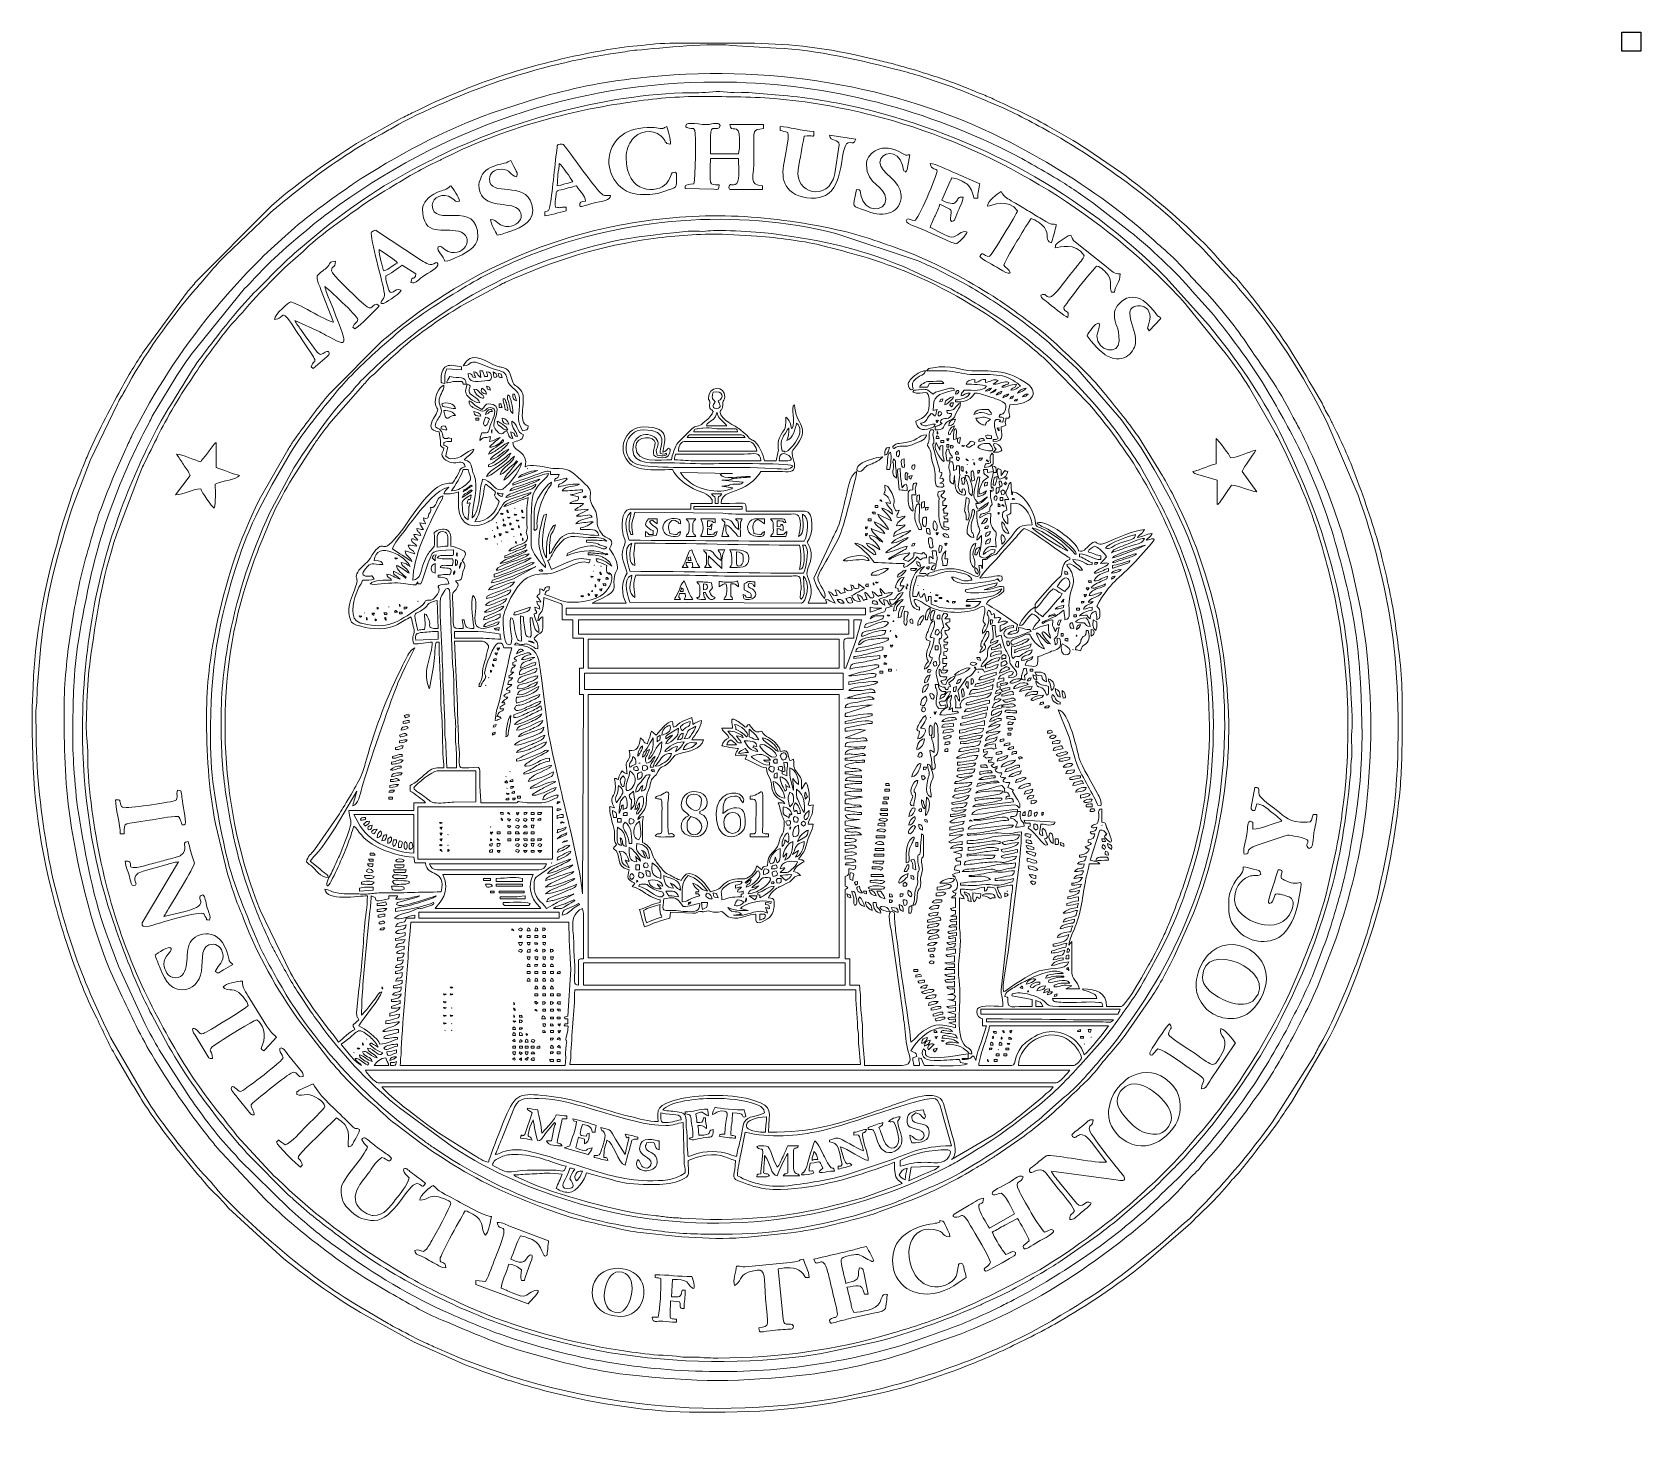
# Model space of a CAD drawing. Header units: inches. Extents: x -12.2 to 15.6, y -12.7 to 11.4.
import ezdxf

# ---------------------------------------------------------------- set-up
doc = ezdxf.new("R2010")
doc.units = ezdxf.units.IN
doc.header["$MEASUREMENT"] = 0
doc.header["$XCLIPFRAME"] = 0
doc.layers.add('Layer 1', color=7, linetype='Continuous')
picture_1 = doc.add_image_def('image1.jpg', size_in_pixel=(1703, 1700))

msp = doc.modelspace()

# ---------------------------------------------------------------- linework, layer by layer
at = {"layer": 'Layer 1', "color": 6, "lineweight": 9}
for points, knots in [([(-1.157, 11.193), (-1.157, 11.193), (0.308, 11.193), (0.308, 11.193), (0.308, 11.193), (0.948, 11.178), (1.534, 11.121), (2.337, 10.926), (2.337, 10.926), (2.433, 10.902), (2.518, 10.88), (2.619, 10.857), (2.619, 10.857), (2.709, 10.838), (2.785, 10.809), (2.881, 10.785), (2.881, 10.785), (3.078, 10.736), (3.233, 10.676), (3.42, 10.621), (3.42, 10.621), (3.672, 10.547), (3.936, 10.433), (4.185, 10.333), (4.185, 10.333), (4.273, 10.298), (4.349, 10.269), (4.432, 10.229), (4.432, 10.229), (4.743, 10.08), (5.063, 9.945), (5.361, 9.771), (5.361, 9.771), (5.361, 9.771), (5.807, 9.515), (5.807, 9.515), (5.807, 9.515), (5.882, 9.469), (5.948, 9.427), (6.021, 9.378), (6.021, 9.378), (6.021, 9.378), (6.636, 8.956), (6.636, 8.956), (6.636, 8.956), (7.043, 8.68), (8.024, 7.84), (8.295, 7.489), (8.295, 7.489), (8.295, 7.489), (8.551, 7.211), (8.551, 7.211), (8.551, 7.211), (8.734, 7.028), (8.94, 6.744), (9.1, 6.539), (9.1, 6.539), (9.491, 6.038), (9.733, 5.602), (10.052, 5.068), (10.052, 5.068), (10.1, 4.989), (10.126, 4.917), (10.171, 4.836), (10.171, 4.836), (10.198, 4.788), (10.213, 4.773), (10.238, 4.719), (10.238, 4.719), (10.25, 4.694), (10.252, 4.684), (10.263, 4.661), (10.263, 4.661), (10.277, 4.632), (10.278, 4.633), (10.292, 4.606), (10.292, 4.606), (10.452, 4.293), (10.594, 3.97), (10.713, 3.64), (10.713, 3.64), (10.87, 3.206), (11.02, 2.777), (11.133, 2.321), (11.133, 2.321), (11.222, 1.962), (11.31, 1.564), (11.364, 1.165), (11.364, 1.165), (11.418, 0.774), (11.48, 0.332), (11.48, -0.106), (11.48, -0.106), (11.48, -0.106), (11.48, -0.784), (11.48, -0.784), (11.48, -0.784), (11.478, -1.127), (11.468, -1.471), (11.433, -1.797), (11.433, -1.797), (11.368, -2.407), (11.266, -3.04), (11.109, -3.613), (11.109, -3.613), (10.906, -4.355), (10.549, -5.377), (10.165, -6.062), (10.165, -6.062), (10.165, -6.062), (9.571, -7.073), (9.571, -7.073), (9.571, -7.073), (9.43, -7.284), (9.29, -7.504), (9.129, -7.7), (9.129, -7.7), (8.943, -7.926), (8.78, -8.175), (8.576, -8.385), (8.576, -8.385), (8.534, -8.428), (8.528, -8.437), (8.491, -8.483), (8.491, -8.483), (8.29, -8.735), (8.021, -8.971), (7.79, -9.204), (7.79, -9.204), (7.79, -9.204), (7.019, -9.87), (7.019, -9.87), (7.019, -9.87), (6.555, -10.24), (6.06, -10.574), (5.545, -10.87), (5.545, -10.87), (5.391, -10.959), (5.239, -11.041), (5.078, -11.122), (5.078, -11.122), (4.757, -11.282), (4.438, -11.438), (4.106, -11.571), (4.106, -11.571), (3.587, -11.778), (3.058, -11.966), (2.502, -12.09), (2.502, -12.09), (1.245, -12.369), (0.638, -12.425), (-0.656, -12.425), (-0.656, -12.425), (-1.504, -12.425), (-2.4, -12.281), (-3.19, -12.084), (-3.19, -12.084), (-3.388, -12.035), (-3.562, -11.987), (-3.754, -11.93), (-3.754, -11.93), (-3.854, -11.9), (-3.942, -11.871), (-4.035, -11.842), (-4.035, -11.842), (-4.035, -11.842), (-4.295, -11.752), (-4.295, -11.752), (-4.295, -11.752), (-4.48, -11.683), (-4.637, -11.628), (-4.814, -11.552), (-4.814, -11.552), (-4.814, -11.552), (-5.565, -11.216), (-5.565, -11.216), (-5.565, -11.216), (-5.565, -11.216), (-6.491, -10.705), (-6.491, -10.705), (-6.491, -10.705), (-6.883, -10.472), (-7.638, -9.951), (-7.948, -9.655), (-7.948, -9.655), (-7.948, -9.655), (-8.701, -8.97), (-8.701, -8.97), (-8.701, -8.97), (-8.733, -8.937), (-8.763, -8.912), (-8.792, -8.877), (-8.792, -8.877), (-8.828, -8.833), (-8.833, -8.82), (-8.876, -8.777), (-8.876, -8.777), (-8.996, -8.657), (-9.121, -8.541), (-9.224, -8.407), (-9.224, -8.407), (-9.262, -8.359), (-9.274, -8.351), (-9.31, -8.309), (-9.31, -8.309), (-9.31, -8.309), (-9.551, -8.015), (-9.551, -8.015), (-9.551, -8.015), (-9.607, -7.945), (-9.65, -7.895), (-9.707, -7.819), (-9.707, -7.819), (-9.91, -7.547), (-10.127, -7.267), (-10.301, -6.976), (-10.301, -6.976), (-10.347, -6.898), (-10.39, -6.828), (-10.442, -6.749), (-10.442, -6.749), (-10.442, -6.749), (-10.706, -6.294), (-10.706, -6.294), (-10.706, -6.294), (-10.844, -6.067), (-10.944, -5.822), (-11.065, -5.583), (-11.065, -5.583), (-11.23, -5.258), (-11.36, -4.912), (-11.482, -4.563), (-11.482, -4.563), (-11.61, -4.196), (-11.718, -3.838), (-11.813, -3.457), (-11.813, -3.457), (-12.115, -2.256), (-12.157, -1.468), (-12.157, -0.257), (-12.157, -0.257), (-12.157, -0.257), (-12.14, 0.077), (-12.14, 0.077), (-12.14, 0.077), (-12.114, 1.164), (-11.837, 2.292), (-11.503, 3.301), (-11.503, 3.301), (-11.446, 3.471), (-11.38, 3.641), (-11.311, 3.812), (-11.311, 3.812), (-11.274, 3.905), (-11.247, 3.971), (-11.209, 4.06), (-11.209, 4.06), (-11.037, 4.462), (-10.83, 4.845), (-10.624, 5.231), (-10.624, 5.231), (-10.503, 5.459), (-10.361, 5.668), (-10.227, 5.887), (-10.227, 5.887), (-10.227, 5.887), (-9.482, 6.897), (-9.482, 6.897), (-9.482, 6.897), (-9.432, 6.962), (-9.376, 7.02), (-9.322, 7.088), (-9.322, 7.088), (-9.322, 7.088), (-8.099, 8.322), (-8.099, 8.322), (-8.099, 8.322), (-7.736, 8.676), (-6.882, 9.27), (-6.479, 9.51), (-6.479, 9.51), (-6.479, 9.51), (-5.805, 9.889), (-5.805, 9.889), (-5.805, 9.889), (-5.726, 9.928), (-5.649, 9.967), (-5.57, 10.006), (-5.57, 10.006), (-4.57, 10.506), (-3.505, 10.849), (-2.402, 11.05), (-2.402, 11.05), (-2.21, 11.085), (-1.99, 11.126), (-1.791, 11.142), (-1.791, 11.142), (-1.573, 11.159), (-1.391, 11.193), (-1.157, 11.193)], [0, 0, 0, 0, 0.013158, 0.013158, 0.013158, 0.013158, 0.026316, 0.026316, 0.026316, 0.026316, 0.039474, 0.039474, 0.039474, 0.039474, 0.052632, 0.052632, 0.052632, 0.052632, 0.065789, 0.065789, 0.065789, 0.065789, 0.078947, 0.078947, 0.078947, 0.078947, 0.092105, 0.092105, 0.092105, 0.092105, 0.105263, 0.105263, 0.105263, 0.105263, 0.118421, 0.118421, 0.118421, 0.118421, 0.131579, 0.131579, 0.131579, 0.131579, 0.144737, 0.144737, 0.144737, 0.144737, 0.157895, 0.157895, 0.157895, 0.157895, 0.171053, 0.171053, 0.171053, 0.171053, 0.184211, 0.184211, 0.184211, 0.184211, 0.197368, 0.197368, 0.197368, 0.197368, 0.210526, 0.210526, 0.210526, 0.210526, 0.223684, 0.223684, 0.223684, 0.223684, 0.236842, 0.236842, 0.236842, 0.236842, 0.25, 0.25, 0.25, 0.25, 0.263158, 0.263158, 0.263158, 0.263158, 0.276316, 0.276316, 0.276316, 0.276316, 0.289474, 0.289474, 0.289474, 0.289474, 0.302632, 0.302632, 0.302632, 0.302632, 0.315789, 0.315789, 0.315789, 0.315789, 0.328947, 0.328947, 0.328947, 0.328947, 0.342105, 0.342105, 0.342105, 0.342105, 0.355263, 0.355263, 0.355263, 0.355263, 0.368421, 0.368421, 0.368421, 0.368421, 0.381579, 0.381579, 0.381579, 0.381579, 0.394737, 0.394737, 0.394737, 0.394737, 0.407895, 0.407895, 0.407895, 0.407895, 0.421053, 0.421053, 0.421053, 0.421053, 0.434211, 0.434211, 0.434211, 0.434211, 0.447368, 0.447368, 0.447368, 0.447368, 0.460526, 0.460526, 0.460526, 0.460526, 0.473684, 0.473684, 0.473684, 0.473684, 0.486842, 0.486842, 0.486842, 0.486842, 0.5, 0.5, 0.5, 0.5, 0.513158, 0.513158, 0.513158, 0.513158, 0.526316, 0.526316, 0.526316, 0.526316, 0.539474, 0.539474, 0.539474, 0.539474, 0.552632, 0.552632, 0.552632, 0.552632, 0.565789, 0.565789, 0.565789, 0.565789, 0.578947, 0.578947, 0.578947, 0.578947, 0.592105, 0.592105, 0.592105, 0.592105, 0.605263, 0.605263, 0.605263, 0.605263, 0.618421, 0.618421, 0.618421, 0.618421, 0.631579, 0.631579, 0.631579, 0.631579, 0.644737, 0.644737, 0.644737, 0.644737, 0.657895, 0.657895, 0.657895, 0.657895, 0.671053, 0.671053, 0.671053, 0.671053, 0.684211, 0.684211, 0.684211, 0.684211, 0.697368, 0.697368, 0.697368, 0.697368, 0.710526, 0.710526, 0.710526, 0.710526, 0.723684, 0.723684, 0.723684, 0.723684, 0.736842, 0.736842, 0.736842, 0.736842, 0.75, 0.75, 0.75, 0.75, 0.763158, 0.763158, 0.763158, 0.763158, 0.776316, 0.776316, 0.776316, 0.776316, 0.789474, 0.789474, 0.789474, 0.789474, 0.802632, 0.802632, 0.802632, 0.802632, 0.815789, 0.815789, 0.815789, 0.815789, 0.828947, 0.828947, 0.828947, 0.828947, 0.842105, 0.842105, 0.842105, 0.842105, 0.855263, 0.855263, 0.855263, 0.855263, 0.868421, 0.868421, 0.868421, 0.868421, 0.881579, 0.881579, 0.881579, 0.881579, 0.894737, 0.894737, 0.894737, 0.894737, 0.907895, 0.907895, 0.907895, 0.907895, 0.921053, 0.921053, 0.921053, 0.921053, 0.934211, 0.934211, 0.934211, 0.934211, 0.947368, 0.947368, 0.947368, 0.947368, 0.960526, 0.960526, 0.960526, 0.960526, 0.973684, 0.973684, 0.973684, 0.973684, 1, 1, 1, 1]), ([(-12.09, -0.625), (-12.09, -0.495), (-12.102, -0.356), (-12.083, -0.23), (-12.083, -0.23), (-12.066, -0.116), (-12.081, 0.004), (-12.064, 0.118), (-12.064, 0.118), (-12.064, 0.118), (-12.006, 0.796), (-12.006, 0.796), (-12.006, 0.796), (-11.942, 1.558), (-11.696, 2.489), (-11.461, 3.193), (-11.461, 3.193), (-11.461, 3.193), (-11.159, 3.994), (-11.159, 3.994), (-11.159, 3.994), (-11.159, 3.994), (-10.686, 4.975), (-10.686, 4.975), (-10.686, 4.975), (-10.645, 5.053), (-10.592, 5.131), (-10.552, 5.209), (-10.552, 5.209), (-10.275, 5.746), (-9.739, 6.501), (-9.345, 6.943), (-9.345, 6.943), (-9.17, 7.139), (-9.012, 7.344), (-8.826, 7.528), (-8.826, 7.528), (-8.826, 7.528), (-8.082, 8.239), (-8.082, 8.239), (-8.082, 8.239), (-8.021, 8.301), (-7.951, 8.349), (-7.883, 8.407), (-7.883, 8.407), (-7.745, 8.522), (-7.616, 8.629), (-7.476, 8.736), (-7.476, 8.736), (-7.055, 9.059), (-6.62, 9.359), (-6.15, 9.616), (-6.15, 9.616), (-6.066, 9.662), (-5.996, 9.7), (-5.914, 9.748), (-5.914, 9.748), (-5.491, 10.002), (-4.568, 10.384), (-4.123, 10.531), (-4.123, 10.531), (-3.438, 10.757), (-2.762, 10.929), (-2.046, 11.029), (-2.046, 11.029), (-1.95, 11.042), (-1.822, 11.067), (-1.724, 11.075), (-1.724, 11.075), (-1.282, 11.11), (-0.458, 11.21), (0.001, 11.147), (0.001, 11.147), (0.001, 11.147), (0.682, 11.11), (0.682, 11.11), (0.682, 11.11), (1.393, 11.079), (2.145, 10.897), (2.834, 10.721), (2.834, 10.721), (3.114, 10.651), (3.369, 10.561), (3.647, 10.464), (3.647, 10.464), (3.917, 10.37), (4.171, 10.256), (4.433, 10.147), (4.433, 10.147), (4.765, 10.009), (5.079, 9.84), (5.39, 9.667), (5.39, 9.667), (5.928, 9.368), (6.43, 9.025), (6.917, 8.652), (6.917, 8.652), (7.15, 8.474), (7.396, 8.275), (7.607, 8.072), (7.607, 8.072), (7.642, 8.038), (7.664, 8.014), (7.698, 7.98), (7.698, 7.98), (7.848, 7.829), (8.009, 7.688), (8.15, 7.528), (8.15, 7.528), (8.15, 7.528), (8.584, 7.06), (8.584, 7.06), (8.584, 7.06), (8.619, 7.024), (8.625, 7.007), (8.66, 6.968), (8.66, 6.968), (9.234, 6.324), (9.807, 5.415), (10.182, 4.663), (10.182, 4.663), (10.182, 4.663), (10.722, 3.397), (10.722, 3.397), (10.722, 3.397), (10.986, 2.637), (11.186, 1.871), (11.302, 1.069), (11.302, 1.069), (11.424, 0.225), (11.438, -0.726), (11.38, -1.593), (11.38, -1.593), (11.337, -2.222), (11.205, -2.846), (11.072, -3.459), (11.072, -3.459), (11.029, -3.656), (10.965, -3.844), (10.916, -4.021), (10.916, -4.021), (10.814, -4.389), (10.677, -4.728), (10.537, -5.08), (10.537, -5.08), (10.537, -5.08), (10.372, -5.466), (10.372, -5.466), (10.372, -5.466), (10.281, -5.662), (10.184, -5.889), (10.073, -6.071), (10.073, -6.071), (10.026, -6.147), (9.997, -6.218), (9.95, -6.298), (9.95, -6.298), (9.95, -6.298), (9.245, -7.416), (9.245, -7.416), (9.245, -7.416), (8.934, -7.831), (8.626, -8.236), (8.266, -8.61), (8.266, -8.61), (8.266, -8.61), (8.091, -8.802), (8.091, -8.802), (8.091, -8.802), (7.971, -8.922), (7.861, -9.052), (7.726, -9.156), (7.726, -9.156), (7.726, -9.156), (7.349, -9.498), (7.349, -9.498), (7.349, -9.498), (6.562, -10.133), (6.32, -10.322), (5.436, -10.845), (5.436, -10.845), (4.498, -11.4), (3.359, -11.813), (2.307, -12.061), (2.307, -12.061), (-0.23, -12.659), (-2.919, -12.324), (-5.169, -11.322), (-5.169, -11.322), (-5.251, -11.285), (-5.315, -11.25), (-5.408, -11.21), (-5.408, -11.21), (-5.58, -11.137), (-5.727, -11.042), (-5.894, -10.96), (-5.894, -10.96), (-5.945, -10.934), (-5.965, -10.923), (-6.012, -10.895), (-6.012, -10.895), (-6.012, -10.895), (-6.591, -10.554), (-6.591, -10.554), (-6.591, -10.554), (-7.08, -10.261), (-7.532, -9.906), (-7.966, -9.539), (-7.966, -9.539), (-8.241, -9.306), (-8.804, -8.792), (-8.988, -8.555), (-8.988, -8.555), (-9.091, -8.421), (-9.227, -8.298), (-9.334, -8.166), (-9.334, -8.166), (-9.663, -7.759), (-9.998, -7.342), (-10.267, -6.892), (-10.267, -6.892), (-10.267, -6.892), (-10.803, -5.957), (-10.803, -5.957), (-10.803, -5.957), (-10.969, -5.622), (-11.122, -5.291), (-11.261, -4.944), (-11.261, -4.944), (-11.481, -4.397), (-11.64, -3.85), (-11.786, -3.262), (-11.786, -3.262), (-11.836, -3.063), (-11.873, -2.859), (-11.908, -2.649), (-11.908, -2.649), (-12.022, -1.974), (-12.09, -1.338), (-12.09, -0.625)], [0, 0, 0, 0, 0.016393, 0.016393, 0.016393, 0.016393, 0.032787, 0.032787, 0.032787, 0.032787, 0.04918, 0.04918, 0.04918, 0.04918, 0.065574, 0.065574, 0.065574, 0.065574, 0.081967, 0.081967, 0.081967, 0.081967, 0.098361, 0.098361, 0.098361, 0.098361, 0.114754, 0.114754, 0.114754, 0.114754, 0.131148, 0.131148, 0.131148, 0.131148, 0.147541, 0.147541, 0.147541, 0.147541, 0.163934, 0.163934, 0.163934, 0.163934, 0.180328, 0.180328, 0.180328, 0.180328, 0.196721, 0.196721, 0.196721, 0.196721, 0.213115, 0.213115, 0.213115, 0.213115, 0.229508, 0.229508, 0.229508, 0.229508, 0.245902, 0.245902, 0.245902, 0.245902, 0.262295, 0.262295, 0.262295, 0.262295, 0.278689, 0.278689, 0.278689, 0.278689, 0.295082, 0.295082, 0.295082, 0.295082, 0.311475, 0.311475, 0.311475, 0.311475, 0.327869, 0.327869, 0.327869, 0.327869, 0.344262, 0.344262, 0.344262, 0.344262, 0.360656, 0.360656, 0.360656, 0.360656, 0.377049, 0.377049, 0.377049, 0.377049, 0.393443, 0.393443, 0.393443, 0.393443, 0.409836, 0.409836, 0.409836, 0.409836, 0.42623, 0.42623, 0.42623, 0.42623, 0.442623, 0.442623, 0.442623, 0.442623, 0.459016, 0.459016, 0.459016, 0.459016, 0.47541, 0.47541, 0.47541, 0.47541, 0.491803, 0.491803, 0.491803, 0.491803, 0.508197, 0.508197, 0.508197, 0.508197, 0.52459, 0.52459, 0.52459, 0.52459, 0.540984, 0.540984, 0.540984, 0.540984, 0.557377, 0.557377, 0.557377, 0.557377, 0.57377, 0.57377, 0.57377, 0.57377, 0.590164, 0.590164, 0.590164, 0.590164, 0.606557, 0.606557, 0.606557, 0.606557, 0.622951, 0.622951, 0.622951, 0.622951, 0.639344, 0.639344, 0.639344, 0.639344, 0.655738, 0.655738, 0.655738, 0.655738, 0.672131, 0.672131, 0.672131, 0.672131, 0.688525, 0.688525, 0.688525, 0.688525, 0.704918, 0.704918, 0.704918, 0.704918, 0.721311, 0.721311, 0.721311, 0.721311, 0.737705, 0.737705, 0.737705, 0.737705, 0.754098, 0.754098, 0.754098, 0.754098, 0.770492, 0.770492, 0.770492, 0.770492, 0.786885, 0.786885, 0.786885, 0.786885, 0.803279, 0.803279, 0.803279, 0.803279, 0.819672, 0.819672, 0.819672, 0.819672, 0.836066, 0.836066, 0.836066, 0.836066, 0.852459, 0.852459, 0.852459, 0.852459, 0.868852, 0.868852, 0.868852, 0.868852, 0.885246, 0.885246, 0.885246, 0.885246, 0.901639, 0.901639, 0.901639, 0.901639, 0.918033, 0.918033, 0.918033, 0.918033, 0.934426, 0.934426, 0.934426, 0.934426, 0.95082, 0.95082, 0.95082, 0.95082, 0.967213, 0.967213, 0.967213, 0.967213, 1, 1, 1, 1]), ([(-11.605, -0.274), (-11.605, -0.951), (-11.596, -1.512), (-11.502, -2.176), (-11.502, -2.176), (-11.372, -3.093), (-11.077, -4.273), (-10.675, -5.11), (-10.675, -5.11), (-10.488, -5.499), (-10.317, -5.883), (-10.095, -6.252), (-10.095, -6.252), (-9.798, -6.747), (-9.478, -7.215), (-9.122, -7.669), (-9.122, -7.669), (-9.066, -7.74), (-9.015, -7.797), (-8.964, -7.862), (-8.964, -7.862), (-8.934, -7.901), (-8.917, -7.913), (-8.885, -7.951), (-8.885, -7.951), (-8.885, -7.951), (-8.141, -8.744), (-8.141, -8.744), (-8.141, -8.744), (-7.898, -8.989), (-7.589, -9.247), (-7.319, -9.46), (-7.319, -9.46), (-6.896, -9.792), (-6.454, -10.102), (-5.983, -10.364), (-5.983, -10.364), (-5.691, -10.528), (-5.392, -10.71), (-5.083, -10.835), (-5.083, -10.835), (-4.577, -11.04), (-4.149, -11.249), (-3.594, -11.402), (-3.594, -11.402), (-3.043, -11.555), (-2.484, -11.709), (-1.908, -11.772), (-1.908, -11.772), (-0.648, -11.911), (-0.012, -11.912), (1.249, -11.772), (1.249, -11.772), (1.755, -11.716), (2.466, -11.553), (2.944, -11.395), (2.944, -11.395), (2.944, -11.395), (3.839, -11.086), (3.839, -11.086), (3.839, -11.086), (3.883, -11.069), (3.912, -11.053), (3.967, -11.031), (3.967, -11.031), (4.724, -10.73), (5.541, -10.283), (6.195, -9.799), (6.195, -9.799), (6.195, -9.799), (6.59, -9.508), (6.59, -9.508), (6.59, -9.508), (6.929, -9.252), (7.516, -8.745), (7.774, -8.436), (7.774, -8.436), (7.854, -8.34), (7.95, -8.27), (8.027, -8.17), (8.027, -8.17), (8.127, -8.041), (8.246, -7.934), (8.347, -7.805), (8.347, -7.805), (8.347, -7.805), (8.799, -7.22), (8.799, -7.22), (8.799, -7.22), (8.854, -7.146), (8.89, -7.087), (8.944, -7.014), (8.944, -7.014), (9.141, -6.752), (9.322, -6.453), (9.48, -6.163), (9.48, -6.163), (9.685, -5.788), (9.885, -5.408), (10.05, -5.011), (10.05, -5.011), (10.05, -5.011), (10.337, -4.262), (10.337, -4.262), (10.337, -4.262), (10.579, -3.538), (10.775, -2.792), (10.859, -2.009), (10.859, -2.009), (10.966, -1.012), (10.966, -0.187), (10.859, 0.81), (10.859, 0.81), (10.859, 0.81), (10.766, 1.419), (10.766, 1.419), (10.766, 1.419), (10.657, 1.983), (10.52, 2.542), (10.333, 3.076), (10.333, 3.076), (10.272, 3.253), (10.208, 3.416), (10.141, 3.585), (10.141, 3.585), (10.011, 3.909), (9.863, 4.23), (9.708, 4.54), (9.708, 4.54), (9.667, 4.623), (9.629, 4.683), (9.586, 4.769), (9.586, 4.769), (9.362, 5.223), (9.058, 5.632), (8.776, 6.048), (8.776, 6.048), (8.605, 6.299), (8.289, 6.697), (8.075, 6.918), (8.075, 6.918), (7.854, 7.147), (7.528, 7.524), (7.292, 7.707), (7.292, 7.707), (7.253, 7.737), (7.238, 7.754), (7.205, 7.788), (7.205, 7.788), (7.205, 7.788), (6.919, 8.036), (6.919, 8.036), (6.919, 8.036), (6.787, 8.143), (6.667, 8.247), (6.53, 8.349), (6.53, 8.349), (5.915, 8.81), (5.275, 9.206), (4.588, 9.549), (4.588, 9.549), (2.739, 10.474), (0.516, 10.847), (-1.71, 10.593), (-1.71, 10.593), (-2.326, 10.522), (-2.857, 10.414), (-3.437, 10.246), (-3.437, 10.246), (-3.437, 10.246), (-4.219, 9.992), (-4.219, 9.992), (-4.219, 9.992), (-5.068, 9.686), (-5.865, 9.257), (-6.621, 8.766), (-6.621, 8.766), (-6.665, 8.738), (-6.683, 8.719), (-6.727, 8.689), (-6.727, 8.689), (-7.022, 8.489), (-7.552, 8.101), (-7.79, 7.863), (-7.79, 7.863), (-7.79, 7.863), (-8.158, 7.529), (-8.158, 7.529), (-8.158, 7.529), (-8.475, 7.214), (-8.779, 6.888), (-9.06, 6.542), (-9.06, 6.542), (-9.592, 5.892), (-10.053, 5.187), (-10.429, 4.435), (-10.429, 4.435), (-10.473, 4.347), (-10.499, 4.286), (-10.541, 4.195), (-10.541, 4.195), (-10.541, 4.195), (-10.753, 3.721), (-10.753, 3.721), (-10.753, 3.721), (-10.818, 3.557), (-10.879, 3.402), (-10.946, 3.23), (-10.946, 3.23), (-11.007, 3.073), (-11.074, 2.868), (-11.117, 2.715), (-11.117, 2.715), (-11.169, 2.529), (-11.224, 2.353), (-11.271, 2.167), (-11.271, 2.167), (-11.365, 1.799), (-11.437, 1.415), (-11.498, 1.006), (-11.498, 1.006), (-11.555, 0.614), (-11.605, 0.158), (-11.605, -0.274)], [0, 0, 0, 0, 0.017544, 0.017544, 0.017544, 0.017544, 0.035088, 0.035088, 0.035088, 0.035088, 0.052632, 0.052632, 0.052632, 0.052632, 0.070175, 0.070175, 0.070175, 0.070175, 0.087719, 0.087719, 0.087719, 0.087719, 0.105263, 0.105263, 0.105263, 0.105263, 0.122807, 0.122807, 0.122807, 0.122807, 0.140351, 0.140351, 0.140351, 0.140351, 0.157895, 0.157895, 0.157895, 0.157895, 0.175439, 0.175439, 0.175439, 0.175439, 0.192982, 0.192982, 0.192982, 0.192982, 0.210526, 0.210526, 0.210526, 0.210526, 0.22807, 0.22807, 0.22807, 0.22807, 0.245614, 0.245614, 0.245614, 0.245614, 0.263158, 0.263158, 0.263158, 0.263158, 0.280702, 0.280702, 0.280702, 0.280702, 0.298246, 0.298246, 0.298246, 0.298246, 0.315789, 0.315789, 0.315789, 0.315789, 0.333333, 0.333333, 0.333333, 0.333333, 0.350877, 0.350877, 0.350877, 0.350877, 0.368421, 0.368421, 0.368421, 0.368421, 0.385965, 0.385965, 0.385965, 0.385965, 0.403509, 0.403509, 0.403509, 0.403509, 0.421053, 0.421053, 0.421053, 0.421053, 0.438596, 0.438596, 0.438596, 0.438596, 0.45614, 0.45614, 0.45614, 0.45614, 0.473684, 0.473684, 0.473684, 0.473684, 0.491228, 0.491228, 0.491228, 0.491228, 0.508772, 0.508772, 0.508772, 0.508772, 0.526316, 0.526316, 0.526316, 0.526316, 0.54386, 0.54386, 0.54386, 0.54386, 0.561404, 0.561404, 0.561404, 0.561404, 0.578947, 0.578947, 0.578947, 0.578947, 0.596491, 0.596491, 0.596491, 0.596491, 0.614035, 0.614035, 0.614035, 0.614035, 0.631579, 0.631579, 0.631579, 0.631579, 0.649123, 0.649123, 0.649123, 0.649123, 0.666667, 0.666667, 0.666667, 0.666667, 0.684211, 0.684211, 0.684211, 0.684211, 0.701754, 0.701754, 0.701754, 0.701754, 0.719298, 0.719298, 0.719298, 0.719298, 0.736842, 0.736842, 0.736842, 0.736842, 0.754386, 0.754386, 0.754386, 0.754386, 0.77193, 0.77193, 0.77193, 0.77193, 0.789474, 0.789474, 0.789474, 0.789474, 0.807018, 0.807018, 0.807018, 0.807018, 0.824561, 0.824561, 0.824561, 0.824561, 0.842105, 0.842105, 0.842105, 0.842105, 0.859649, 0.859649, 0.859649, 0.859649, 0.877193, 0.877193, 0.877193, 0.877193, 0.894737, 0.894737, 0.894737, 0.894737, 0.912281, 0.912281, 0.912281, 0.912281, 0.929825, 0.929825, 0.929825, 0.929825, 0.947368, 0.947368, 0.947368, 0.947368, 0.964912, 0.964912, 0.964912, 0.964912, 1, 1, 1, 1]), ([(-0.221, -11.723), (-1.555, -11.723), (-2.702, -11.539), (-3.951, -11.124), (-3.951, -11.124), (-4.294, -11.01), (-4.602, -10.874), (-4.93, -10.732), (-4.93, -10.732), (-5.622, -10.435), (-6.261, -10.031), (-6.874, -9.601), (-6.874, -9.601), (-7.172, -9.391), (-7.45, -9.152), (-7.723, -8.911), (-7.723, -8.911), (-7.723, -8.911), (-8.591, -8.058), (-8.591, -8.058), (-8.591, -8.058), (-8.625, -8.018), (-8.627, -8.006), (-8.667, -7.966), (-8.667, -7.966), (-8.9, -7.734), (-9.249, -7.272), (-9.429, -7.007), (-9.429, -7.007), (-9.429, -7.007), (-9.964, -6.171), (-9.964, -6.171), (-9.964, -6.171), (-10.051, -6.027), (-10.129, -5.883), (-10.207, -5.728), (-10.207, -5.728), (-10.207, -5.728), (-10.64, -4.791), (-10.64, -4.791), (-10.64, -4.791), (-10.712, -4.625), (-10.762, -4.468), (-10.829, -4.295), (-10.829, -4.295), (-11.108, -3.576), (-11.229, -2.843), (-11.36, -2.084), (-11.36, -2.084), (-11.4, -1.85), (-11.417, -1.553), (-11.437, -1.309), (-11.437, -1.309), (-11.467, -0.945), (-11.457, -0.281), (-11.438, 0.094), (-11.438, 0.094), (-11.425, 0.339), (-11.401, 0.644), (-11.36, 0.885), (-11.36, 0.885), (-11.261, 1.463), (-11.155, 2.022), (-10.996, 2.578), (-10.996, 2.578), (-10.969, 2.673), (-10.943, 2.735), (-10.916, 2.832), (-10.916, 2.832), (-10.893, 2.918), (-10.861, 3.004), (-10.827, 3.093), (-10.827, 3.093), (-10.827, 3.093), (-10.638, 3.59), (-10.638, 3.59), (-10.638, 3.59), (-10.489, 3.952), (-10.324, 4.304), (-10.14, 4.646), (-10.14, 4.646), (-10.117, 4.688), (-10.104, 4.72), (-10.084, 4.758), (-10.084, 4.758), (-10.084, 4.758), (-9.696, 5.406), (-9.696, 5.406), (-9.696, 5.406), (-9.6, 5.55), (-9.515, 5.687), (-9.413, 5.825), (-9.413, 5.825), (-9.413, 5.825), (-8.492, 6.96), (-8.492, 6.96), (-8.492, 6.96), (-8.369, 7.081), (-8.271, 7.196), (-8.149, 7.319), (-8.149, 7.319), (-7.882, 7.589), (-7.344, 8.046), (-7.044, 8.27), (-7.044, 8.27), (-5.099, 9.723), (-2.79, 10.524), (-0.338, 10.524), (-0.338, 10.524), (1.443, 10.524), (3.141, 10.097), (4.694, 9.321), (4.694, 9.321), (4.996, 9.169), (5.292, 8.993), (5.58, 8.82), (5.58, 8.82), (5.789, 8.695), (5.999, 8.542), (6.198, 8.402), (6.198, 8.402), (6.198, 8.402), (6.79, 7.941), (6.79, 7.941), (6.79, 7.941), (7.105, 7.693), (7.598, 7.229), (7.858, 6.919), (7.858, 6.919), (7.858, 6.919), (8.19, 6.549), (8.19, 6.549), (8.19, 6.549), (8.295, 6.419), (8.391, 6.302), (8.493, 6.166), (8.493, 6.166), (8.694, 5.897), (8.887, 5.639), (9.064, 5.35), (9.064, 5.35), (9.289, 4.982), (9.498, 4.608), (9.692, 4.223), (9.692, 4.223), (9.971, 3.666), (10.193, 3.071), (10.36, 2.468), (10.36, 2.468), (10.412, 2.281), (10.453, 2.11), (10.504, 1.909), (10.504, 1.909), (10.626, 1.43), (10.711, 0.907), (10.744, 0.411), (10.744, 0.411), (10.839, -0.986), (10.792, -1.683), (10.515, -3.069), (10.515, -3.069), (10.497, -3.163), (10.475, -3.244), (10.451, -3.339), (10.451, -3.339), (10.425, -3.443), (10.403, -3.519), (10.375, -3.615), (10.375, -3.615), (10.323, -3.794), (10.269, -3.981), (10.212, -4.154), (10.212, -4.154), (10.156, -4.325), (10.087, -4.493), (10.028, -4.655), (10.028, -4.655), (9.909, -4.984), (9.753, -5.299), (9.597, -5.611), (9.597, -5.611), (9.388, -6.029), (9.157, -6.417), (8.903, -6.806), (8.903, -6.806), (8.874, -6.85), (8.856, -6.868), (8.826, -6.913), (8.826, -6.913), (8.573, -7.286), (8.287, -7.63), (7.998, -7.974), (7.998, -7.974), (7.903, -8.088), (7.573, -8.441), (7.483, -8.512), (7.483, -8.512), (7.449, -8.539), (7.429, -8.562), (7.397, -8.594), (7.397, -8.594), (6.701, -9.294), (5.878, -9.877), (5.016, -10.358), (5.016, -10.358), (5.016, -10.358), (4.788, -10.481), (4.788, -10.481), (4.788, -10.481), (4.704, -10.524), (4.639, -10.556), (4.554, -10.598), (4.554, -10.598), (4.241, -10.755), (3.916, -10.897), (3.584, -11.015), (3.584, -11.015), (3.493, -11.048), (3.414, -11.074), (3.325, -11.107), (3.325, -11.107), (2.289, -11.496), (0.971, -11.723), (-0.221, -11.723)], [0, 0, 0, 0, 0.017544, 0.017544, 0.017544, 0.017544, 0.035088, 0.035088, 0.035088, 0.035088, 0.052632, 0.052632, 0.052632, 0.052632, 0.070175, 0.070175, 0.070175, 0.070175, 0.087719, 0.087719, 0.087719, 0.087719, 0.105263, 0.105263, 0.105263, 0.105263, 0.122807, 0.122807, 0.122807, 0.122807, 0.140351, 0.140351, 0.140351, 0.140351, 0.157895, 0.157895, 0.157895, 0.157895, 0.175439, 0.175439, 0.175439, 0.175439, 0.192982, 0.192982, 0.192982, 0.192982, 0.210526, 0.210526, 0.210526, 0.210526, 0.22807, 0.22807, 0.22807, 0.22807, 0.245614, 0.245614, 0.245614, 0.245614, 0.263158, 0.263158, 0.263158, 0.263158, 0.280702, 0.280702, 0.280702, 0.280702, 0.298246, 0.298246, 0.298246, 0.298246, 0.315789, 0.315789, 0.315789, 0.315789, 0.333333, 0.333333, 0.333333, 0.333333, 0.350877, 0.350877, 0.350877, 0.350877, 0.368421, 0.368421, 0.368421, 0.368421, 0.385965, 0.385965, 0.385965, 0.385965, 0.403509, 0.403509, 0.403509, 0.403509, 0.421053, 0.421053, 0.421053, 0.421053, 0.438596, 0.438596, 0.438596, 0.438596, 0.45614, 0.45614, 0.45614, 0.45614, 0.473684, 0.473684, 0.473684, 0.473684, 0.491228, 0.491228, 0.491228, 0.491228, 0.508772, 0.508772, 0.508772, 0.508772, 0.526316, 0.526316, 0.526316, 0.526316, 0.54386, 0.54386, 0.54386, 0.54386, 0.561404, 0.561404, 0.561404, 0.561404, 0.578947, 0.578947, 0.578947, 0.578947, 0.596491, 0.596491, 0.596491, 0.596491, 0.614035, 0.614035, 0.614035, 0.614035, 0.631579, 0.631579, 0.631579, 0.631579, 0.649123, 0.649123, 0.649123, 0.649123, 0.666667, 0.666667, 0.666667, 0.666667, 0.684211, 0.684211, 0.684211, 0.684211, 0.701754, 0.701754, 0.701754, 0.701754, 0.719298, 0.719298, 0.719298, 0.719298, 0.736842, 0.736842, 0.736842, 0.736842, 0.754386, 0.754386, 0.754386, 0.754386, 0.77193, 0.77193, 0.77193, 0.77193, 0.789474, 0.789474, 0.789474, 0.789474, 0.807018, 0.807018, 0.807018, 0.807018, 0.824561, 0.824561, 0.824561, 0.824561, 0.842105, 0.842105, 0.842105, 0.842105, 0.859649, 0.859649, 0.859649, 0.859649, 0.877193, 0.877193, 0.877193, 0.877193, 0.894737, 0.894737, 0.894737, 0.894737, 0.912281, 0.912281, 0.912281, 0.912281, 0.929825, 0.929825, 0.929825, 0.929825, 0.947368, 0.947368, 0.947368, 0.947368, 0.964912, 0.964912, 0.964912, 0.964912, 1, 1, 1, 1]), ([(-11.288, -0.608), (-11.288, -1.737), (-11.124, -2.876), (-10.788, -3.869), (-10.788, -3.869), (-10.641, -4.304), (-10.494, -4.697), (-10.313, -5.116), (-10.313, -5.116), (-10.243, -5.28), (-10.173, -5.41), (-10.095, -5.567), (-10.095, -5.567), (-10.095, -5.567), (-9.856, -6.013), (-9.856, -6.013), (-9.856, -6.013), (-9.579, -6.519), (-9.246, -6.984), (-8.89, -7.437), (-8.89, -7.437), (-8.861, -7.474), (-8.843, -7.496), (-8.816, -7.53), (-8.816, -7.53), (-8.816, -7.53), (-8.577, -7.81), (-8.577, -7.81), (-8.577, -7.81), (-8.519, -7.882), (-8.473, -7.926), (-8.415, -7.998), (-8.415, -7.998), (-8.415, -7.998), (-7.739, -8.676), (-7.739, -8.676), (-7.739, -8.676), (-7.698, -8.71), (-7.687, -8.713), (-7.647, -8.752), (-7.647, -8.752), (-7.647, -8.752), (-7.471, -8.91), (-7.471, -8.91), (-7.471, -8.91), (-7.187, -9.15), (-6.893, -9.366), (-6.595, -9.589), (-6.595, -9.589), (-5.86, -10.139), (-4.721, -10.691), (-3.868, -10.974), (-3.868, -10.974), (-3.522, -11.088), (-3.18, -11.186), (-2.799, -11.275), (-2.799, -11.275), (-1.727, -11.526), (-0.495, -11.606), (0.666, -11.508), (0.666, -11.508), (0.973, -11.482), (1.293, -11.446), (1.569, -11.391), (1.569, -11.391), (1.569, -11.391), (2.407, -11.209), (2.407, -11.209), (2.407, -11.209), (3.006, -11.059), (3.554, -10.847), (4.118, -10.613), (4.118, -10.613), (4.189, -10.584), (4.229, -10.556), (4.299, -10.527), (4.299, -10.527), (4.651, -10.382), (4.98, -10.185), (5.305, -9.995), (5.305, -9.995), (5.418, -9.928), (5.515, -9.867), (5.623, -9.795), (5.623, -9.795), (5.623, -9.795), (6.224, -9.376), (6.224, -9.376), (6.224, -9.376), (6.328, -9.298), (6.418, -9.225), (6.516, -9.149), (6.516, -9.149), (6.516, -9.149), (7.206, -8.552), (7.206, -8.552), (7.206, -8.552), (7.252, -8.507), (7.285, -8.472), (7.331, -8.426), (7.331, -8.426), (7.421, -8.336), (7.499, -8.258), (7.59, -8.168), (7.59, -8.168), (7.76, -7.998), (8.158, -7.536), (8.302, -7.342), (8.302, -7.342), (8.598, -6.944), (8.878, -6.543), (9.13, -6.114), (9.13, -6.114), (9.13, -6.114), (9.319, -5.784), (9.319, -5.784), (9.319, -5.784), (9.708, -5.006), (9.956, -4.456), (10.204, -3.594), (10.204, -3.594), (10.432, -2.802), (10.503, -2.23), (10.592, -1.424), (10.592, -1.424), (10.601, -1.341), (10.591, -1.27), (10.604, -1.186), (10.604, -1.186), (10.629, -1.023), (10.595, -0.841), (10.614, -0.677), (10.614, -0.677), (10.633, -0.516), (10.603, -0.11), (10.594, 0.061), (10.594, 0.061), (10.511, 1.679), (10.081, 3.058), (9.369, 4.485), (9.369, 4.485), (9.038, 5.147), (8.605, 5.76), (8.142, 6.334), (8.142, 6.334), (8.142, 6.334), (7.406, 7.152), (7.406, 7.152), (7.406, 7.152), (5.948, 8.609), (4.158, 9.594), (2.123, 10.077), (2.123, 10.077), (1.699, 10.177), (1.242, 10.255), (0.8, 10.292), (0.8, 10.292), (0.8, 10.292), (0.323, 10.333), (0.323, 10.333), (0.323, 10.333), (0.172, 10.356), (-0.008, 10.327), (-0.161, 10.35), (-0.161, 10.35), (-0.339, 10.377), (-0.492, 10.339), (-0.656, 10.34), (-0.656, 10.34), (-2.148, 10.349), (-3.893, 9.867), (-5.186, 9.221), (-5.186, 9.221), (-5.242, 9.193), (-5.297, 9.165), (-5.353, 9.137), (-5.353, 9.137), (-6.015, 8.808), (-6.641, 8.388), (-7.213, 7.921), (-7.213, 7.921), (-7.213, 7.921), (-7.631, 7.57), (-7.631, 7.57), (-7.631, 7.57), (-7.859, 7.369), (-8.067, 7.149), (-8.283, 6.935), (-8.283, 6.935), (-8.525, 6.696), (-8.895, 6.238), (-9.107, 5.954), (-9.107, 5.954), (-9.217, 5.808), (-9.333, 5.661), (-9.427, 5.505), (-9.427, 5.505), (-9.669, 5.102), (-9.869, 4.819), (-10.095, 4.368), (-10.095, 4.368), (-10.576, 3.406), (-10.943, 2.363), (-11.123, 1.283), (-11.123, 1.283), (-11.219, 0.702), (-11.288, 0.076), (-11.288, -0.608)], [0, 0, 0, 0, 0.018868, 0.018868, 0.018868, 0.018868, 0.037736, 0.037736, 0.037736, 0.037736, 0.056604, 0.056604, 0.056604, 0.056604, 0.075472, 0.075472, 0.075472, 0.075472, 0.09434, 0.09434, 0.09434, 0.09434, 0.113208, 0.113208, 0.113208, 0.113208, 0.132075, 0.132075, 0.132075, 0.132075, 0.150943, 0.150943, 0.150943, 0.150943, 0.169811, 0.169811, 0.169811, 0.169811, 0.188679, 0.188679, 0.188679, 0.188679, 0.207547, 0.207547, 0.207547, 0.207547, 0.226415, 0.226415, 0.226415, 0.226415, 0.245283, 0.245283, 0.245283, 0.245283, 0.264151, 0.264151, 0.264151, 0.264151, 0.283019, 0.283019, 0.283019, 0.283019, 0.301887, 0.301887, 0.301887, 0.301887, 0.320755, 0.320755, 0.320755, 0.320755, 0.339623, 0.339623, 0.339623, 0.339623, 0.358491, 0.358491, 0.358491, 0.358491, 0.377358, 0.377358, 0.377358, 0.377358, 0.396226, 0.396226, 0.396226, 0.396226, 0.415094, 0.415094, 0.415094, 0.415094, 0.433962, 0.433962, 0.433962, 0.433962, 0.45283, 0.45283, 0.45283, 0.45283, 0.471698, 0.471698, 0.471698, 0.471698, 0.490566, 0.490566, 0.490566, 0.490566, 0.509434, 0.509434, 0.509434, 0.509434, 0.528302, 0.528302, 0.528302, 0.528302, 0.54717, 0.54717, 0.54717, 0.54717, 0.566038, 0.566038, 0.566038, 0.566038, 0.584906, 0.584906, 0.584906, 0.584906, 0.603774, 0.603774, 0.603774, 0.603774, 0.622642, 0.622642, 0.622642, 0.622642, 0.641509, 0.641509, 0.641509, 0.641509, 0.660377, 0.660377, 0.660377, 0.660377, 0.679245, 0.679245, 0.679245, 0.679245, 0.698113, 0.698113, 0.698113, 0.698113, 0.716981, 0.716981, 0.716981, 0.716981, 0.735849, 0.735849, 0.735849, 0.735849, 0.754717, 0.754717, 0.754717, 0.754717, 0.773585, 0.773585, 0.773585, 0.773585, 0.792453, 0.792453, 0.792453, 0.792453, 0.811321, 0.811321, 0.811321, 0.811321, 0.830189, 0.830189, 0.830189, 0.830189, 0.849057, 0.849057, 0.849057, 0.849057, 0.867925, 0.867925, 0.867925, 0.867925, 0.886792, 0.886792, 0.886792, 0.886792, 0.90566, 0.90566, 0.90566, 0.90566, 0.924528, 0.924528, 0.924528, 0.924528, 0.943396, 0.943396, 0.943396, 0.943396, 0.962264, 0.962264, 0.962264, 0.962264, 1, 1, 1, 1]), ([(-0.673, 10.274), (-0.235, 10.274), (0.216, 10.272), (0.647, 10.239), (0.647, 10.239), (1.21, 10.195), (1.795, 10.087), (2.333, 9.953), (2.333, 9.953), (4.226, 9.482), (6.027, 8.431), (7.381, 7.077), (7.381, 7.077), (7.488, 6.97), (7.684, 6.773), (7.776, 6.654), (7.776, 6.654), (7.776, 6.654), (8.443, 5.832), (8.443, 5.832), (8.443, 5.832), (8.583, 5.644), (8.725, 5.451), (8.845, 5.248), (8.845, 5.248), (8.845, 5.248), (9.268, 4.518), (9.268, 4.518), (9.268, 4.518), (9.451, 4.192), (9.598, 3.854), (9.747, 3.509), (9.747, 3.509), (9.956, 3.024), (10.105, 2.519), (10.233, 2.006), (10.233, 2.006), (10.561, 0.699), (10.632, -0.765), (10.443, -2.111), (10.443, -2.111), (10.43, -2.206), (10.411, -2.32), (10.399, -2.401), (10.399, -2.401), (10.354, -2.693), (10.287, -2.959), (10.228, -3.234), (10.228, -3.234), (10.086, -3.902), (9.801, -4.599), (9.524, -5.221), (9.524, -5.221), (9.459, -5.368), (9.377, -5.516), (9.302, -5.667), (9.302, -5.667), (9.302, -5.667), (9.062, -6.096), (9.062, -6.096), (9.062, -6.096), (8.734, -6.643), (8.374, -7.181), (7.949, -7.658), (7.949, -7.658), (7.949, -7.658), (7.796, -7.838), (7.796, -7.838), (7.796, -7.838), (7.662, -8.011), (7.226, -8.446), (7.039, -8.603), (7.039, -8.603), (7.039, -8.603), (6.778, -8.844), (6.778, -8.844), (6.778, -8.844), (6.288, -9.255), (5.575, -9.795), (5.011, -10.085), (5.011, -10.085), (4.5, -10.349), (4.2, -10.515), (3.641, -10.737), (3.641, -10.737), (3.319, -10.865), (2.976, -10.975), (2.639, -11.074), (2.639, -11.074), (1.707, -11.348), (0.752, -11.489), (-0.321, -11.489), (-0.321, -11.489), (-0.441, -11.489), (-0.548, -11.49), (-0.644, -11.477), (-0.644, -11.477), (-0.75, -11.463), (-0.863, -11.483), (-0.969, -11.468), (-0.969, -11.468), (-1.158, -11.442), (-1.381, -11.444), (-1.585, -11.416), (-1.585, -11.416), (-1.793, -11.387), (-1.967, -11.366), (-2.17, -11.332), (-2.17, -11.332), (-2.961, -11.2), (-4.046, -10.895), (-4.774, -10.542), (-4.774, -10.542), (-5.083, -10.393), (-5.373, -10.264), (-5.661, -10.092), (-5.661, -10.092), (-6.339, -9.691), (-6.655, -9.47), (-7.266, -8.989), (-7.266, -8.989), (-7.266, -8.989), (-7.624, -8.679), (-7.624, -8.679), (-7.624, -8.679), (-7.758, -8.572), (-7.846, -8.456), (-7.98, -8.35), (-7.98, -8.35), (-7.98, -8.35), (-8.623, -7.655), (-8.623, -7.655), (-8.623, -7.655), (-8.92, -7.274), (-9.229, -6.905), (-9.485, -6.495), (-9.485, -6.495), (-9.776, -6.031), (-10.031, -5.562), (-10.262, -5.065), (-10.262, -5.065), (-10.784, -3.946), (-11.09, -2.679), (-11.186, -1.443), (-11.186, -1.443), (-11.202, -1.236), (-11.19, -0.979), (-11.216, -0.787), (-11.216, -0.787), (-11.24, -0.61), (-11.198, 0.249), (-11.164, 0.488), (-11.164, 0.488), (-11.046, 1.315), (-10.97, 1.915), (-10.696, 2.729), (-10.696, 2.729), (-10.696, 2.729), (-10.325, 3.712), (-10.325, 3.712), (-10.325, 3.712), (-10.29, 3.797), (-10.264, 3.865), (-10.223, 3.944), (-10.223, 3.944), (-9.981, 4.422), (-9.951, 4.522), (-9.644, 5.037), (-9.644, 5.037), (-9.556, 5.185), (-9.47, 5.31), (-9.375, 5.453), (-9.375, 5.453), (-9.281, 5.594), (-9.199, 5.715), (-9.1, 5.847), (-9.1, 5.847), (-8.956, 6.038), (-8.816, 6.243), (-8.651, 6.417), (-8.651, 6.417), (-8.485, 6.591), (-8.336, 6.781), (-8.166, 6.952), (-8.166, 6.952), (-8.026, 7.091), (-7.896, 7.239), (-7.748, 7.369), (-7.748, 7.369), (-7.748, 7.369), (-7.48, 7.603), (-7.48, 7.603), (-7.48, 7.603), (-7.215, 7.867), (-6.837, 8.123), (-6.533, 8.344), (-6.533, 8.344), (-6.333, 8.49), (-6.125, 8.615), (-5.912, 8.743), (-5.912, 8.743), (-5.666, 8.891), (-5.417, 9.042), (-5.157, 9.158), (-5.157, 9.158), (-5.137, 9.168), (-5.118, 9.176), (-5.1, 9.185), (-5.1, 9.185), (-4.139, 9.682), (-2.992, 10.008), (-1.919, 10.166), (-1.919, 10.166), (-1.498, 10.228), (-1.102, 10.274), (-0.673, 10.274)], [0, 0, 0, 0, 0.018182, 0.018182, 0.018182, 0.018182, 0.036364, 0.036364, 0.036364, 0.036364, 0.054545, 0.054545, 0.054545, 0.054545, 0.072727, 0.072727, 0.072727, 0.072727, 0.090909, 0.090909, 0.090909, 0.090909, 0.109091, 0.109091, 0.109091, 0.109091, 0.127273, 0.127273, 0.127273, 0.127273, 0.145455, 0.145455, 0.145455, 0.145455, 0.163636, 0.163636, 0.163636, 0.163636, 0.181818, 0.181818, 0.181818, 0.181818, 0.2, 0.2, 0.2, 0.2, 0.218182, 0.218182, 0.218182, 0.218182, 0.236364, 0.236364, 0.236364, 0.236364, 0.254545, 0.254545, 0.254545, 0.254545, 0.272727, 0.272727, 0.272727, 0.272727, 0.290909, 0.290909, 0.290909, 0.290909, 0.309091, 0.309091, 0.309091, 0.309091, 0.327273, 0.327273, 0.327273, 0.327273, 0.345455, 0.345455, 0.345455, 0.345455, 0.363636, 0.363636, 0.363636, 0.363636, 0.381818, 0.381818, 0.381818, 0.381818, 0.4, 0.4, 0.4, 0.4, 0.418182, 0.418182, 0.418182, 0.418182, 0.436364, 0.436364, 0.436364, 0.436364, 0.454545, 0.454545, 0.454545, 0.454545, 0.472727, 0.472727, 0.472727, 0.472727, 0.490909, 0.490909, 0.490909, 0.490909, 0.509091, 0.509091, 0.509091, 0.509091, 0.527273, 0.527273, 0.527273, 0.527273, 0.545455, 0.545455, 0.545455, 0.545455, 0.563636, 0.563636, 0.563636, 0.563636, 0.581818, 0.581818, 0.581818, 0.581818, 0.6, 0.6, 0.6, 0.6, 0.618182, 0.618182, 0.618182, 0.618182, 0.636364, 0.636364, 0.636364, 0.636364, 0.654545, 0.654545, 0.654545, 0.654545, 0.672727, 0.672727, 0.672727, 0.672727, 0.690909, 0.690909, 0.690909, 0.690909, 0.709091, 0.709091, 0.709091, 0.709091, 0.727273, 0.727273, 0.727273, 0.727273, 0.745455, 0.745455, 0.745455, 0.745455, 0.763636, 0.763636, 0.763636, 0.763636, 0.781818, 0.781818, 0.781818, 0.781818, 0.8, 0.8, 0.8, 0.8, 0.818182, 0.818182, 0.818182, 0.818182, 0.836364, 0.836364, 0.836364, 0.836364, 0.854545, 0.854545, 0.854545, 0.854545, 0.872727, 0.872727, 0.872727, 0.872727, 0.890909, 0.890909, 0.890909, 0.890909, 0.909091, 0.909091, 0.909091, 0.909091, 0.927273, 0.927273, 0.927273, 0.927273, 0.945455, 0.945455, 0.945455, 0.945455, 0.963636, 0.963636, 0.963636, 0.963636, 1, 1, 1, 1]), ([(-1.475, 9.739), (-1.67, 9.739), (-1.853, 9.703), (-1.979, 9.608), (-1.979, 9.608), (-2.098, 9.519), (-2.171, 9.409), (-2.2, 9.225), (-2.2, 9.225), (-2.245, 8.934), (-2.02, 8.585), (-1.659, 8.585), (-1.659, 8.585), (-1.496, 8.585), (-1.41, 8.578), (-1.258, 8.636), (-1.258, 8.636), (-1.013, 8.727), (-1.04, 8.663), (-1.04, 8.92), (-1.04, 8.92), (-1.04, 8.984), (-1.035, 8.926), (-1.057, 8.97), (-1.057, 8.97), (-1.178, 8.96), (-1.09, 8.918), (-1.212, 8.774), (-1.212, 8.774), (-1.362, 8.596), (-1.91, 8.584), (-1.91, 9.221), (-1.91, 9.221), (-1.91, 9.345), (-1.859, 9.456), (-1.803, 9.532), (-1.803, 9.532), (-1.7, 9.67), (-1.47, 9.73), (-1.304, 9.592), (-1.304, 9.592), (-1.21, 9.512), (-1.261, 9.457), (-1.141, 9.455), (-1.141, 9.455), (-1.141, 9.523), (-1.186, 9.711), (-1.207, 9.756), (-1.207, 9.756), (-1.29, 9.734), (-1.222, 9.719), (-1.321, 9.724), (-1.321, 9.724), (-1.368, 9.726), (-1.397, 9.739), (-1.475, 9.739)], [0, 0, 0, 0, 0.066667, 0.066667, 0.066667, 0.066667, 0.133333, 0.133333, 0.133333, 0.133333, 0.2, 0.2, 0.2, 0.2, 0.266667, 0.266667, 0.266667, 0.266667, 0.333333, 0.333333, 0.333333, 0.333333, 0.4, 0.4, 0.4, 0.4, 0.466667, 0.466667, 0.466667, 0.466667, 0.533333, 0.533333, 0.533333, 0.533333, 0.6, 0.6, 0.6, 0.6, 0.666667, 0.666667, 0.666667, 0.666667, 0.733333, 0.733333, 0.733333, 0.733333, 0.8, 0.8, 0.8, 0.8, 0.866667, 0.866667, 0.866667, 0.866667, 1, 1, 1, 1]), ([(-0.739, 8.769), (-0.925, 8.754), (-0.886, 8.727), (-0.89, 8.686), (-0.89, 8.686), (-0.89, 8.686), (-0.393, 8.677), (-0.393, 8.677), (-0.393, 8.677), (-0.312, 8.665), (-0.307, 8.665), (-0.305, 8.753), (-0.305, 8.753), (-0.493, 8.753), (-0.455, 8.726), (-0.455, 9.204), (-0.455, 9.204), (-0.455, 9.204), (0.03, 9.204), (0.03, 9.204), (0.03, 9.204), (0.03, 9.012), (0.065, 8.785), (-0.025, 8.757), (-0.025, 8.757), (-0.11, 8.732), (-0.113, 8.796), (-0.138, 8.702), (-0.138, 8.702), (-0.118, 8.674), (-0.135, 8.669), (-0.087, 8.669), (-0.087, 8.669), (-0.087, 8.669), (0.447, 8.669), (0.447, 8.669), (0.447, 8.669), (0.447, 8.669), (0.447, 8.736), (0.447, 8.736), (0.447, 8.736), (0.201, 8.741), (0.298, 8.89), (0.297, 9.221), (0.297, 9.221), (0.296, 9.776), (0.267, 9.676), (0.464, 9.722), (0.464, 9.722), (0.464, 9.722), (0.464, 9.789), (0.464, 9.789), (0.464, 9.789), (0.464, 9.789), (-0.121, 9.789), (-0.121, 9.789), (-0.121, 9.789), (-0.107, 9.624), (0.046, 9.846), (0.046, 9.538), (0.046, 9.538), (0.046, 9.399), (0.057, 9.404), (0.03, 9.287), (0.03, 9.287), (0.03, 9.287), (-0.455, 9.287), (-0.455, 9.287), (-0.455, 9.287), (-0.455, 9.287), (-0.455, 9.588), (-0.455, 9.588), (-0.455, 9.588), (-0.455, 9.837), (-0.324, 9.636), (-0.288, 9.772), (-0.288, 9.772), (-0.321, 9.817), (-0.287, 9.805), (-0.371, 9.808), (-0.371, 9.808), (-0.417, 9.809), (-0.451, 9.797), (-0.477, 9.793), (-0.477, 9.793), (-0.61, 9.774), (-0.875, 9.858), (-0.881, 9.77), (-0.881, 9.77), (-0.884, 9.734), (-0.852, 9.734), (-0.819, 9.727), (-0.819, 9.727), (-0.733, 9.708), (-0.76, 9.751), (-0.725, 9.687), (-0.725, 9.687), (-0.692, 9.627), (-0.718, 8.86), (-0.739, 8.769)], [0, 0, 0, 0, 0.038462, 0.038462, 0.038462, 0.038462, 0.076923, 0.076923, 0.076923, 0.076923, 0.115385, 0.115385, 0.115385, 0.115385, 0.153846, 0.153846, 0.153846, 0.153846, 0.192308, 0.192308, 0.192308, 0.192308, 0.230769, 0.230769, 0.230769, 0.230769, 0.269231, 0.269231, 0.269231, 0.269231, 0.307692, 0.307692, 0.307692, 0.307692, 0.346154, 0.346154, 0.346154, 0.346154, 0.384615, 0.384615, 0.384615, 0.384615, 0.423077, 0.423077, 0.423077, 0.423077, 0.461538, 0.461538, 0.461538, 0.461538, 0.5, 0.5, 0.5, 0.5, 0.538462, 0.538462, 0.538462, 0.538462, 0.576923, 0.576923, 0.576923, 0.576923, 0.615385, 0.615385, 0.615385, 0.615385, 0.653846, 0.653846, 0.653846, 0.653846, 0.692308, 0.692308, 0.692308, 0.692308, 0.730769, 0.730769, 0.730769, 0.730769, 0.769231, 0.769231, 0.769231, 0.769231, 0.807692, 0.807692, 0.807692, 0.807692, 0.846154, 0.846154, 0.846154, 0.846154, 0.884615, 0.884615, 0.884615, 0.884615, 0.923077, 0.923077, 0.923077, 0.923077, 1, 1, 1, 1]), ([(0.748, 9.689), (0.794, 9.678), (0.836, 9.666), (0.882, 9.655), (0.882, 9.655), (0.889, 9.569), (0.894, 9.582), (0.877, 9.476), (0.877, 9.476), (0.817, 9.079), (0.697, 8.817), (0.963, 8.616), (0.963, 8.616), (1.075, 8.531), (1.323, 8.486), (1.499, 8.554), (1.499, 8.554), (1.534, 8.567), (1.601, 8.613), (1.629, 8.641), (1.629, 8.641), (1.773, 8.786), (1.797, 9.104), (1.844, 9.328), (1.844, 9.328), (1.904, 9.614), (2.009, 9.375), (2.052, 9.538), (2.052, 9.538), (2.052, 9.538), (1.601, 9.605), (1.601, 9.605), (1.601, 9.605), (1.611, 9.488), (1.768, 9.55), (1.768, 9.438), (1.768, 9.438), (1.768, 9.438), (1.694, 8.944), (1.694, 8.944), (1.694, 8.944), (1.577, 8.427), (0.992, 8.617), (1.06, 9.008), (1.06, 9.008), (1.096, 9.214), (1.123, 9.401), (1.166, 9.588), (1.166, 9.588), (1.32, 9.629), (1.33, 9.525), (1.333, 9.672), (1.333, 9.672), (1.133, 9.672), (0.888, 9.756), (0.748, 9.756), (0.748, 9.756), (0.748, 9.756), (0.748, 9.689), (0.748, 9.689)], [0, 0, 0, 0, 0.0625, 0.0625, 0.0625, 0.0625, 0.125, 0.125, 0.125, 0.125, 0.1875, 0.1875, 0.1875, 0.1875, 0.25, 0.25, 0.25, 0.25, 0.3125, 0.3125, 0.3125, 0.3125, 0.375, 0.375, 0.375, 0.375, 0.4375, 0.4375, 0.4375, 0.4375, 0.5, 0.5, 0.5, 0.5, 0.5625, 0.5625, 0.5625, 0.5625, 0.625, 0.625, 0.625, 0.625, 0.6875, 0.6875, 0.6875, 0.6875, 0.75, 0.75, 0.75, 0.75, 0.8125, 0.8125, 0.8125, 0.8125, 0.875, 0.875, 0.875, 0.875, 1, 1, 1, 1]), ([(-3.314, 8.285), (-3.314, 8.285), (-3.314, 8.218), (-3.314, 8.218), (-3.314, 8.218), (-3.244, 8.219), (-3.041, 8.279), (-2.946, 8.301), (-2.946, 8.301), (-2.946, 8.301), (-2.946, 8.368), (-2.946, 8.368), (-2.946, 8.368), (-3.062, 8.368), (-3.017, 8.342), (-3.13, 8.368), (-3.13, 8.368), (-3.13, 8.43), (-3.133, 8.487), (-3.124, 8.546), (-3.124, 8.546), (-3.106, 8.673), (-3.128, 8.64), (-2.906, 8.696), (-2.906, 8.696), (-2.844, 8.711), (-2.816, 8.723), (-2.762, 8.736), (-2.762, 8.736), (-2.69, 8.6), (-2.614, 8.581), (-2.612, 8.468), (-2.612, 8.468), (-2.687, 8.462), (-2.714, 8.447), (-2.708, 8.404), (-2.708, 8.404), (-2.703, 8.357), (-2.701, 8.369), (-2.502, 8.426), (-2.502, 8.426), (-2.296, 8.485), (-2.185, 8.469), (-2.177, 8.569), (-2.177, 8.569), (-2.292, 8.569), (-2.286, 8.55), (-2.35, 8.613), (-2.35, 8.613), (-2.484, 8.746), (-2.82, 9.226), (-2.961, 9.406), (-2.961, 9.406), (-2.992, 9.444), (-2.983, 9.455), (-3.046, 9.455), (-3.046, 9.455), (-3.109, 9.455), (-3.096, 9.405), (-3.105, 9.346), (-3.105, 9.346), (-3.14, 9.088), (-3.188, 8.566), (-3.224, 8.379), (-3.224, 8.379), (-3.24, 8.297), (-3.239, 8.302), (-3.314, 8.285)], [0, 0, 0, 0, 0.055556, 0.055556, 0.055556, 0.055556, 0.111111, 0.111111, 0.111111, 0.111111, 0.166667, 0.166667, 0.166667, 0.166667, 0.222222, 0.222222, 0.222222, 0.222222, 0.277778, 0.277778, 0.277778, 0.277778, 0.333333, 0.333333, 0.333333, 0.333333, 0.388889, 0.388889, 0.388889, 0.388889, 0.444444, 0.444444, 0.444444, 0.444444, 0.5, 0.5, 0.5, 0.5, 0.555556, 0.555556, 0.555556, 0.555556, 0.611111, 0.611111, 0.611111, 0.611111, 0.666667, 0.666667, 0.666667, 0.666667, 0.722222, 0.722222, 0.722222, 0.722222, 0.777778, 0.777778, 0.777778, 0.777778, 0.833333, 0.833333, 0.833333, 0.833333, 0.888889, 0.888889, 0.888889, 0.888889, 1, 1, 1, 1]), ([(2.236, 9.104), (2.236, 8.735), (2.57, 8.745), (2.57, 8.502), (2.57, 8.502), (2.57, 8.263), (2.194, 8.271), (2.141, 8.574), (2.141, 8.574), (2.128, 8.653), (2.154, 8.662), (2.069, 8.669), (2.069, 8.669), (1.987, 8.316), (1.979, 8.404), (2.236, 8.301), (2.236, 8.301), (2.557, 8.173), (2.838, 8.271), (2.838, 8.569), (2.838, 8.569), (2.838, 8.823), (2.47, 8.955), (2.47, 9.137), (2.47, 9.137), (2.47, 9.318), (2.792, 9.38), (2.858, 9.09), (2.858, 9.09), (2.883, 8.98), (2.865, 9.004), (2.905, 8.987), (2.905, 8.987), (2.906, 8.986), (2.908, 8.937), (2.943, 9.013), (2.943, 9.013), (2.943, 9.013), (2.988, 9.271), (2.988, 9.271), (2.988, 9.271), (2.882, 9.262), (2.97, 9.24), (2.794, 9.327), (2.794, 9.327), (2.451, 9.496), (2.236, 9.254), (2.236, 9.104)], [0, 0, 0, 0, 0.076923, 0.076923, 0.076923, 0.076923, 0.153846, 0.153846, 0.153846, 0.153846, 0.230769, 0.230769, 0.230769, 0.230769, 0.307692, 0.307692, 0.307692, 0.307692, 0.384615, 0.384615, 0.384615, 0.384615, 0.461538, 0.461538, 0.461538, 0.461538, 0.538462, 0.538462, 0.538462, 0.538462, 0.615385, 0.615385, 0.615385, 0.615385, 0.692308, 0.692308, 0.692308, 0.692308, 0.769231, 0.769231, 0.769231, 0.769231, 0.846154, 0.846154, 0.846154, 0.846154, 1, 1, 1, 1]), ([(-4.45, 8.753), (-4.45, 8.337), (-3.97, 8.455), (-3.809, 8.358), (-3.809, 8.358), (-3.557, 8.207), (-3.878, 7.894), (-4.123, 8.094), (-4.123, 8.094), (-4.168, 8.13), (-4.176, 8.149), (-4.25, 8.151), (-4.25, 8.151), (-4.244, 8.079), (-4.165, 7.944), (-4.133, 7.883), (-4.133, 7.883), (-4.063, 7.889), (-3.974, 7.929), (-3.914, 7.948), (-3.914, 7.948), (-3.708, 8.013), (-3.456, 8.134), (-3.534, 8.414), (-3.534, 8.414), (-3.652, 8.835), (-4.267, 8.522), (-4.267, 8.853), (-4.267, 8.853), (-4.267, 8.957), (-4.174, 9.02), (-4.066, 9.02), (-4.066, 9.02), (-3.907, 9.02), (-3.909, 8.916), (-3.799, 8.886), (-3.799, 8.886), (-3.77, 8.945), (-3.797, 8.97), (-3.826, 9.026), (-3.826, 9.026), (-3.854, 9.079), (-3.873, 9.122), (-3.899, 9.17), (-3.899, 9.17), (-4.004, 9.143), (-3.866, 9.151), (-4.073, 9.11), (-4.073, 9.11), (-4.177, 9.09), (-4.33, 9.023), (-4.384, 8.937), (-4.384, 8.937), (-4.402, 8.907), (-4.45, 8.797), (-4.45, 8.753)], [0, 0, 0, 0, 0.066667, 0.066667, 0.066667, 0.066667, 0.133333, 0.133333, 0.133333, 0.133333, 0.2, 0.2, 0.2, 0.2, 0.266667, 0.266667, 0.266667, 0.266667, 0.333333, 0.333333, 0.333333, 0.333333, 0.4, 0.4, 0.4, 0.4, 0.466667, 0.466667, 0.466667, 0.466667, 0.533333, 0.533333, 0.533333, 0.533333, 0.6, 0.6, 0.6, 0.6, 0.666667, 0.666667, 0.666667, 0.666667, 0.733333, 0.733333, 0.733333, 0.733333, 0.8, 0.8, 0.8, 0.8, 0.866667, 0.866667, 0.866667, 0.866667, 1, 1, 1, 1]), ([(-3.096, 8.736), (-3.096, 8.819), (-3.092, 8.866), (-3.085, 8.925), (-3.085, 8.925), (-3.077, 8.986), (-3.064, 9.073), (-3.063, 9.12), (-3.063, 9.12), (-3.019, 9.088), (-2.861, 8.862), (-2.829, 8.803), (-2.829, 8.803), (-2.904, 8.785), (-3.028, 8.742), (-3.096, 8.736)], [0, 0, 0, 0, 0.2, 0.2, 0.2, 0.2, 0.4, 0.4, 0.4, 0.4, 0.6, 0.6, 0.6, 0.6, 1, 1, 1, 1]), ([(3.456, 8.987), (3.456, 8.91), (3.125, 8.134), (3.072, 8.134), (3.072, 8.134), (3.002, 8.134), (2.968, 8.184), (2.934, 8.151), (2.934, 8.151), (2.868, 8.085), (3.084, 8.045), (3.261, 7.956), (3.261, 7.956), (3.31, 7.931), (3.759, 7.733), (3.774, 7.733), (3.774, 7.733), (3.819, 7.733), (3.961, 7.882), (3.975, 7.934), (3.975, 7.934), (3.873, 7.982), (3.816, 7.85), (3.707, 7.85), (3.707, 7.85), (3.643, 7.85), (3.4, 7.985), (3.339, 8.017), (3.339, 8.017), (3.352, 8.071), (3.4, 8.167), (3.423, 8.218), (3.423, 8.218), (3.446, 8.272), (3.495, 8.367), (3.507, 8.418), (3.507, 8.418), (3.756, 8.286), (3.691, 8.354), (3.691, 8.168), (3.691, 8.168), (3.691, 8.104), (3.685, 8.161), (3.707, 8.117), (3.707, 8.117), (3.769, 8.134), (3.753, 8.132), (3.778, 8.198), (3.778, 8.198), (3.822, 8.314), (3.901, 8.457), (3.908, 8.535), (3.908, 8.535), (3.735, 8.572), (3.884, 8.32), (3.54, 8.485), (3.54, 8.485), (3.54, 8.485), (3.683, 8.811), (3.683, 8.811), (3.683, 8.811), (3.709, 8.87), (3.69, 8.804), (3.707, 8.87), (3.707, 8.87), (3.792, 8.868), (3.92, 8.806), (3.971, 8.765), (3.971, 8.765), (4.037, 8.711), (4.07, 8.612), (4.092, 8.519), (4.092, 8.519), (4.092, 8.519), (4.159, 8.519), (4.159, 8.519), (4.159, 8.519), (4.159, 8.601), (4.176, 8.701), (4.192, 8.769), (4.192, 8.769), (4.192, 8.769), (3.772, 8.951), (3.772, 8.951), (3.772, 8.951), (3.635, 9.007), (3.437, 9.118), (3.339, 9.12), (3.339, 9.12), (3.35, 8.995), (3.456, 9.045), (3.456, 8.987)], [0, 0, 0, 0, 0.041667, 0.041667, 0.041667, 0.041667, 0.083333, 0.083333, 0.083333, 0.083333, 0.125, 0.125, 0.125, 0.125, 0.166667, 0.166667, 0.166667, 0.166667, 0.208333, 0.208333, 0.208333, 0.208333, 0.25, 0.25, 0.25, 0.25, 0.291667, 0.291667, 0.291667, 0.291667, 0.333333, 0.333333, 0.333333, 0.333333, 0.375, 0.375, 0.375, 0.375, 0.416667, 0.416667, 0.416667, 0.416667, 0.458333, 0.458333, 0.458333, 0.458333, 0.5, 0.5, 0.5, 0.5, 0.541667, 0.541667, 0.541667, 0.541667, 0.583333, 0.583333, 0.583333, 0.583333, 0.625, 0.625, 0.625, 0.625, 0.666667, 0.666667, 0.666667, 0.666667, 0.708333, 0.708333, 0.708333, 0.708333, 0.75, 0.75, 0.75, 0.75, 0.791667, 0.791667, 0.791667, 0.791667, 0.833333, 0.833333, 0.833333, 0.833333, 0.875, 0.875, 0.875, 0.875, 0.916667, 0.916667, 0.916667, 0.916667, 1, 1, 1, 1]), ([(-5.42, 8.335), (-5.42, 7.841), (-5.054, 8.012), (-4.802, 7.95), (-4.802, 7.95), (-4.479, 7.871), (-4.728, 7.432), (-5.035, 7.633), (-5.035, 7.633), (-5.088, 7.668), (-5.095, 7.707), (-5.153, 7.683), (-5.153, 7.683), (-5.183, 7.61), (-5.058, 7.517), (-5.036, 7.432), (-5.036, 7.432), (-4.959, 7.434), (-4.926, 7.461), (-4.859, 7.489), (-4.859, 7.489), (-4.72, 7.547), (-4.467, 7.667), (-4.467, 7.85), (-4.467, 7.85), (-4.467, 8.525), (-5.253, 7.983), (-5.253, 8.402), (-5.253, 8.402), (-5.253, 8.53), (-5.072, 8.633), (-4.915, 8.521), (-4.915, 8.521), (-4.85, 8.475), (-4.86, 8.453), (-4.785, 8.468), (-4.785, 8.468), (-4.791, 8.548), (-4.894, 8.675), (-4.935, 8.736), (-4.935, 8.736), (-4.968, 8.712), (-4.935, 8.734), (-4.961, 8.711), (-4.961, 8.711), (-5.032, 8.647), (-5.081, 8.671), (-5.225, 8.591), (-5.225, 8.591), (-5.305, 8.547), (-5.42, 8.445), (-5.42, 8.335)], [0, 0, 0, 0, 0.071429, 0.071429, 0.071429, 0.071429, 0.142857, 0.142857, 0.142857, 0.142857, 0.214286, 0.214286, 0.214286, 0.214286, 0.285714, 0.285714, 0.285714, 0.285714, 0.357143, 0.357143, 0.357143, 0.357143, 0.428571, 0.428571, 0.428571, 0.428571, 0.5, 0.5, 0.5, 0.5, 0.571429, 0.571429, 0.571429, 0.571429, 0.642857, 0.642857, 0.642857, 0.642857, 0.714286, 0.714286, 0.714286, 0.714286, 0.785714, 0.785714, 0.785714, 0.785714, 0.857143, 0.857143, 0.857143, 0.857143, 1, 1, 1, 1]), ([(4.326, 8.385), (4.402, 8.385), (4.686, 8.537), (4.844, 8.301), (4.844, 8.301), (4.832, 8.255), (4.389, 7.516), (4.359, 7.516), (4.359, 7.516), (4.246, 7.516), (4.26, 7.614), (4.192, 7.516), (4.192, 7.516), (4.229, 7.465), (4.445, 7.358), (4.52, 7.308), (4.52, 7.308), (4.728, 7.171), (4.752, 7.228), (4.679, 7.298), (4.679, 7.298), (4.646, 7.33), (4.644, 7.314), (4.61, 7.365), (4.61, 7.365), (4.63, 7.45), (4.781, 7.687), (4.834, 7.776), (4.834, 7.776), (4.918, 7.915), (4.992, 8.039), (5.078, 8.168), (5.078, 8.168), (5.163, 8.148), (5.258, 8.074), (5.308, 8.013), (5.308, 8.013), (5.405, 7.894), (5.306, 7.782), (5.429, 7.75), (5.429, 7.75), (5.445, 7.783), (5.509, 8.021), (5.513, 8.067), (5.513, 8.067), (5.382, 8.095), (5.503, 8.017), (5.259, 8.164), (5.259, 8.164), (5.174, 8.215), (5.105, 8.256), (5.018, 8.309), (5.018, 8.309), (4.932, 8.36), (4.86, 8.403), (4.778, 8.453), (4.778, 8.453), (4.659, 8.524), (4.639, 8.517), (4.56, 8.636), (4.56, 8.636), (4.49, 8.589), (4.333, 8.475), (4.326, 8.385)], [0, 0, 0, 0, 0.058824, 0.058824, 0.058824, 0.058824, 0.117647, 0.117647, 0.117647, 0.117647, 0.176471, 0.176471, 0.176471, 0.176471, 0.235294, 0.235294, 0.235294, 0.235294, 0.294118, 0.294118, 0.294118, 0.294118, 0.352941, 0.352941, 0.352941, 0.352941, 0.411765, 0.411765, 0.411765, 0.411765, 0.470588, 0.470588, 0.470588, 0.470588, 0.529412, 0.529412, 0.529412, 0.529412, 0.588235, 0.588235, 0.588235, 0.588235, 0.647059, 0.647059, 0.647059, 0.647059, 0.705882, 0.705882, 0.705882, 0.705882, 0.764706, 0.764706, 0.764706, 0.764706, 0.823529, 0.823529, 0.823529, 0.823529, 0.882353, 0.882353, 0.882353, 0.882353, 1, 1, 1, 1]), ([(-0.071, -9.35), (-0.071, -9.35), (-0.622, -9.35), (-0.622, -9.35), (-0.622, -9.35), (-0.921, -9.35), (-1.306, -9.305), (-1.591, -9.265), (-1.591, -9.265), (-2.036, -9.204), (-2.471, -9.112), (-2.89, -8.976), (-2.89, -8.976), (-2.89, -8.976), (-3.291, -8.842), (-3.291, -8.842), (-3.291, -8.842), (-3.969, -8.618), (-4.644, -8.262), (-5.233, -7.859), (-5.233, -7.859), (-5.287, -7.822), (-5.337, -7.787), (-5.389, -7.748), (-5.389, -7.748), (-5.797, -7.447), (-6.178, -7.13), (-6.536, -6.772), (-6.536, -6.772), (-7.07, -6.238), (-7.546, -5.637), (-7.916, -4.976), (-7.916, -4.976), (-8.04, -4.753), (-8.183, -4.512), (-8.281, -4.271), (-8.281, -4.271), (-8.488, -3.76), (-8.716, -3.265), (-8.832, -2.699), (-8.832, -2.699), (-8.968, -2.034), (-9.081, -1.533), (-9.081, -0.808), (-9.081, -0.808), (-9.081, 0.429), (-8.961, 1.187), (-8.586, 2.324), (-8.586, 2.324), (-8.365, 2.992), (-8.049, 3.535), (-7.699, 4.128), (-7.699, 4.128), (-7.47, 4.515), (-7.171, 4.847), (-6.894, 5.195), (-6.894, 5.195), (-6.724, 5.407), (-6.373, 5.735), (-6.152, 5.94), (-6.152, 5.94), (-6.152, 5.94), (-5.934, 6.124), (-5.934, 6.124), (-5.934, 6.124), (-5.635, 6.41), (-5.027, 6.785), (-4.671, 7.001), (-4.671, 7.001), (-4.329, 7.208), (-3.951, 7.381), (-3.579, 7.53), (-3.579, 7.53), (-1.929, 8.189), (-0.018, 8.349), (1.711, 7.91), (1.711, 7.91), (1.711, 7.91), (3.129, 7.439), (3.129, 7.439), (3.129, 7.439), (3.207, 7.407), (3.258, 7.378), (3.325, 7.351), (3.325, 7.351), (3.455, 7.298), (3.559, 7.239), (3.685, 7.176), (3.685, 7.176), (3.982, 7.027), (4.261, 6.857), (4.536, 6.673), (4.536, 6.673), (4.601, 6.63), (4.641, 6.599), (4.704, 6.556), (4.704, 6.556), (4.945, 6.389), (5.168, 6.211), (5.391, 6.023), (5.391, 6.023), (5.419, 5.999), (5.431, 5.982), (5.458, 5.957), (5.458, 5.957), (5.458, 5.957), (5.6, 5.832), (5.6, 5.832), (5.6, 5.832), (5.696, 5.735), (5.788, 5.66), (5.885, 5.564), (5.885, 5.564), (5.885, 5.564), (6.637, 4.695), (6.637, 4.695), (6.637, 4.695), (6.637, 4.695), (6.977, 4.216), (6.977, 4.216), (6.977, 4.216), (7.616, 3.166), (7.892, 2.562), (8.197, 1.358), (8.197, 1.358), (8.606, -0.253), (8.43, -2.267), (7.831, -3.762), (7.831, -3.762), (7.456, -4.7), (7.046, -5.368), (6.439, -6.148), (6.439, -6.148), (6.439, -6.148), (6.253, -6.363), (6.253, -6.363), (6.253, -6.363), (6.093, -6.552), (5.842, -6.842), (5.656, -6.986), (5.656, -6.986), (5.656, -6.986), (5.3, -7.299), (5.3, -7.299), (5.3, -7.299), (5.271, -7.324), (5.26, -7.34), (5.231, -7.363), (5.231, -7.363), (5.18, -7.405), (5.132, -7.439), (5.08, -7.48), (5.08, -7.48), (5.028, -7.522), (4.984, -7.557), (4.93, -7.597), (4.93, -7.597), (4.575, -7.862), (3.829, -8.346), (3.409, -8.516), (3.409, -8.516), (3.161, -8.617), (2.911, -8.742), (2.656, -8.834), (2.656, -8.834), (1.836, -9.129), (0.809, -9.35), (-0.071, -9.35)], [0, 0, 0, 0, 0.023256, 0.023256, 0.023256, 0.023256, 0.046512, 0.046512, 0.046512, 0.046512, 0.069767, 0.069767, 0.069767, 0.069767, 0.093023, 0.093023, 0.093023, 0.093023, 0.116279, 0.116279, 0.116279, 0.116279, 0.139535, 0.139535, 0.139535, 0.139535, 0.162791, 0.162791, 0.162791, 0.162791, 0.186047, 0.186047, 0.186047, 0.186047, 0.209302, 0.209302, 0.209302, 0.209302, 0.232558, 0.232558, 0.232558, 0.232558, 0.255814, 0.255814, 0.255814, 0.255814, 0.27907, 0.27907, 0.27907, 0.27907, 0.302326, 0.302326, 0.302326, 0.302326, 0.325581, 0.325581, 0.325581, 0.325581, 0.348837, 0.348837, 0.348837, 0.348837, 0.372093, 0.372093, 0.372093, 0.372093, 0.395349, 0.395349, 0.395349, 0.395349, 0.418605, 0.418605, 0.418605, 0.418605, 0.44186, 0.44186, 0.44186, 0.44186, 0.465116, 0.465116, 0.465116, 0.465116, 0.488372, 0.488372, 0.488372, 0.488372, 0.511628, 0.511628, 0.511628, 0.511628, 0.534884, 0.534884, 0.534884, 0.534884, 0.55814, 0.55814, 0.55814, 0.55814, 0.581395, 0.581395, 0.581395, 0.581395, 0.604651, 0.604651, 0.604651, 0.604651, 0.627907, 0.627907, 0.627907, 0.627907, 0.651163, 0.651163, 0.651163, 0.651163, 0.674419, 0.674419, 0.674419, 0.674419, 0.697674, 0.697674, 0.697674, 0.697674, 0.72093, 0.72093, 0.72093, 0.72093, 0.744186, 0.744186, 0.744186, 0.744186, 0.767442, 0.767442, 0.767442, 0.767442, 0.790698, 0.790698, 0.790698, 0.790698, 0.813953, 0.813953, 0.813953, 0.813953, 0.837209, 0.837209, 0.837209, 0.837209, 0.860465, 0.860465, 0.860465, 0.860465, 0.883721, 0.883721, 0.883721, 0.883721, 0.906977, 0.906977, 0.906977, 0.906977, 0.930233, 0.930233, 0.930233, 0.930233, 0.953488, 0.953488, 0.953488, 0.953488, 1, 1, 1, 1]), ([(-9.148, -0.391), (-9.148, -1.058), (-9.117, -1.64), (-8.993, -2.275), (-8.993, -2.275), (-8.993, -2.275), (-8.784, -3.136), (-8.784, -3.136), (-8.784, -3.136), (-8.743, -3.281), (-8.7, -3.397), (-8.653, -3.539), (-8.653, -3.539), (-8.606, -3.681), (-8.555, -3.788), (-8.503, -3.925), (-8.503, -3.925), (-8.269, -4.543), (-7.936, -5.123), (-7.56, -5.656), (-7.56, -5.656), (-7.56, -5.656), (-7.037, -6.336), (-7.037, -6.336), (-7.037, -6.336), (-6.82, -6.594), (-6.569, -6.866), (-6.311, -7.082), (-6.311, -7.082), (-6.166, -7.203), (-6.04, -7.341), (-5.883, -7.456), (-5.883, -7.456), (-5.883, -7.456), (-5.427, -7.802), (-5.427, -7.802), (-5.427, -7.802), (-4.954, -8.128), (-4.443, -8.445), (-3.892, -8.674), (-3.892, -8.674), (-3.442, -8.861), (-2.975, -9.054), (-2.499, -9.154), (-2.499, -9.154), (-2.219, -9.213), (-1.903, -9.299), (-1.607, -9.332), (-1.607, -9.332), (-1.065, -9.392), (-0.36, -9.462), (0.199, -9.403), (0.199, -9.403), (0.199, -9.403), (0.931, -9.332), (0.931, -9.332), (0.931, -9.332), (1.396, -9.268), (1.824, -9.155), (2.257, -9.036), (2.257, -9.036), (2.334, -9.015), (2.383, -8.996), (2.458, -8.97), (2.458, -8.97), (2.458, -8.97), (3.055, -8.748), (3.055, -8.748), (3.055, -8.748), (3.429, -8.601), (3.8, -8.408), (4.145, -8.2), (4.145, -8.2), (4.206, -8.162), (4.253, -8.14), (4.312, -8.1), (4.312, -8.1), (4.37, -8.061), (4.422, -8.032), (4.476, -7.996), (4.476, -7.996), (4.476, -7.996), (4.959, -7.659), (4.959, -7.659), (4.959, -7.659), (5.213, -7.468), (5.469, -7.262), (5.692, -7.039), (5.692, -7.039), (5.85, -6.882), (6.098, -6.666), (6.231, -6.492), (6.231, -6.492), (6.382, -6.294), (6.563, -6.105), (6.714, -5.904), (6.714, -5.904), (6.714, -5.904), (7.158, -5.262), (7.158, -5.262), (7.158, -5.262), (7.304, -5.039), (7.427, -4.803), (7.546, -4.564), (7.546, -4.564), (7.546, -4.564), (7.882, -3.812), (7.882, -3.812), (7.882, -3.812), (8.194, -3.031), (8.364, -2.232), (8.452, -1.391), (8.452, -1.391), (8.532, -0.63), (8.476, 0.177), (8.354, 0.913), (8.354, 0.913), (8.212, 1.778), (7.926, 2.605), (7.541, 3.376), (7.541, 3.376), (7.475, 3.507), (7.416, 3.608), (7.346, 3.733), (7.346, 3.733), (7.346, 3.733), (6.924, 4.413), (6.924, 4.413), (6.924, 4.413), (6.738, 4.681), (6.531, 4.923), (6.329, 5.173), (6.329, 5.173), (6.087, 5.474), (5.796, 5.733), (5.517, 5.999), (5.517, 5.999), (5.279, 6.225), (5.005, 6.416), (4.741, 6.611), (4.741, 6.611), (4.635, 6.689), (4.536, 6.755), (4.423, 6.827), (4.423, 6.827), (4.003, 7.096), (3.452, 7.397), (2.981, 7.575), (2.981, 7.575), (2.568, 7.732), (2.171, 7.88), (1.728, 7.977), (1.728, 7.977), (0.483, 8.247), (-0.655, 8.301), (-1.917, 8.074), (-1.917, 8.074), (-2.492, 7.971), (-3.053, 7.81), (-3.593, 7.594), (-3.593, 7.594), (-4.485, 7.238), (-5.311, 6.736), (-6.044, 6.117), (-6.044, 6.117), (-6.077, 6.088), (-6.084, 6.089), (-6.118, 6.057), (-6.118, 6.057), (-6.118, 6.057), (-6.995, 5.179), (-6.995, 5.179), (-6.995, 5.179), (-7.187, 4.964), (-7.358, 4.727), (-7.531, 4.495), (-7.531, 4.495), (-7.571, 4.441), (-7.607, 4.391), (-7.643, 4.34), (-7.643, 4.34), (-7.68, 4.288), (-7.709, 4.233), (-7.747, 4.176), (-7.747, 4.176), (-7.747, 4.176), (-8.24, 3.315), (-8.24, 3.315), (-8.24, 3.315), (-8.59, 2.61), (-8.834, 1.86), (-8.99, 1.09), (-8.99, 1.09), (-9.087, 0.615), (-9.148, 0.121), (-9.148, -0.391)], [0, 0, 0, 0, 0.02, 0.02, 0.02, 0.02, 0.04, 0.04, 0.04, 0.04, 0.06, 0.06, 0.06, 0.06, 0.08, 0.08, 0.08, 0.08, 0.1, 0.1, 0.1, 0.1, 0.12, 0.12, 0.12, 0.12, 0.14, 0.14, 0.14, 0.14, 0.16, 0.16, 0.16, 0.16, 0.18, 0.18, 0.18, 0.18, 0.2, 0.2, 0.2, 0.2, 0.22, 0.22, 0.22, 0.22, 0.24, 0.24, 0.24, 0.24, 0.26, 0.26, 0.26, 0.26, 0.28, 0.28, 0.28, 0.28, 0.3, 0.3, 0.3, 0.3, 0.32, 0.32, 0.32, 0.32, 0.34, 0.34, 0.34, 0.34, 0.36, 0.36, 0.36, 0.36, 0.38, 0.38, 0.38, 0.38, 0.4, 0.4, 0.4, 0.4, 0.42, 0.42, 0.42, 0.42, 0.44, 0.44, 0.44, 0.44, 0.46, 0.46, 0.46, 0.46, 0.48, 0.48, 0.48, 0.48, 0.5, 0.5, 0.5, 0.5, 0.52, 0.52, 0.52, 0.52, 0.54, 0.54, 0.54, 0.54, 0.56, 0.56, 0.56, 0.56, 0.58, 0.58, 0.58, 0.58, 0.6, 0.6, 0.6, 0.6, 0.62, 0.62, 0.62, 0.62, 0.64, 0.64, 0.64, 0.64, 0.66, 0.66, 0.66, 0.66, 0.68, 0.68, 0.68, 0.68, 0.7, 0.7, 0.7, 0.7, 0.72, 0.72, 0.72, 0.72, 0.74, 0.74, 0.74, 0.74, 0.76, 0.76, 0.76, 0.76, 0.78, 0.78, 0.78, 0.78, 0.8, 0.8, 0.8, 0.8, 0.82, 0.82, 0.82, 0.82, 0.84, 0.84, 0.84, 0.84, 0.86, 0.86, 0.86, 0.86, 0.88, 0.88, 0.88, 0.88, 0.9, 0.9, 0.9, 0.9, 0.92, 0.92, 0.92, 0.92, 0.94, 0.94, 0.94, 0.94, 0.96, 0.96, 0.96, 0.96, 1, 1, 1, 1]), ([(6.081, -2.965), (6.081, -2.965), (6.265, -2.965), (6.265, -2.965), (6.265, -2.965), (6.217, -2.9), (6.168, -2.932), (6.098, -2.898), (6.098, -2.898), (6.098, -2.898), (6.265, -2.38), (6.265, -2.38), (6.265, -2.38), (6.336, -2.381), (6.34, -2.399), (6.382, -2.447), (6.382, -2.447), (6.347, -2.533), (6.422, -2.379), (6.359, -2.474), (6.359, -2.474), (6.348, -2.489), (6.323, -2.484), (6.384, -2.544), (6.384, -2.544), (6.544, -2.703), (6.421, -2.411), (6.395, -2.366), (6.395, -2.366), (6.344, -2.276), (6.397, -2.254), (6.298, -2.246), (6.298, -2.246), (6.298, -2.246), (6.298, -2.012), (6.298, -2.012), (6.298, -2.012), (6.205, -2.037), (6.266, -2.1), (6.243, -2.207), (6.243, -2.207), (6.217, -2.329), (6.18, -2.24), (6.114, -2.33), (6.114, -2.33), (6.165, -2.353), (6.149, -2.335), (6.215, -2.33), (6.215, -2.33), (6.196, -2.401), (6.172, -2.396), (6.098, -2.413), (6.098, -2.413), (6.133, -2.462), (6.095, -2.445), (6.181, -2.447), (6.181, -2.447), (6.164, -2.521), (6.149, -2.54), (6.064, -2.547), (6.064, -2.547), (6.064, -2.547), (6.064, -2.597), (6.064, -2.597), (6.064, -2.597), (6.196, -2.608), (6.054, -2.655), (6.014, -2.664), (6.014, -2.664), (6.051, -2.755), (6.001, -2.637), (6.058, -2.702), (6.058, -2.702), (6.067, -2.712), (6.111, -2.685), (6.059, -2.754), (6.059, -2.754), (6.031, -2.791), (5.958, -2.804), (5.914, -2.814), (5.914, -2.814), (5.914, -2.814), (5.914, -2.848), (5.914, -2.848), (5.914, -2.848), (5.98, -2.848), (5.982, -2.842), (6.031, -2.831), (6.031, -2.831), (6.028, -2.961), (5.939, -2.885), (5.88, -2.965), (5.88, -2.965), (5.92, -2.981), (5.92, -2.965), (5.997, -2.965), (5.997, -2.965), (5.986, -3.097), (5.905, -2.986), (5.83, -3.098), (5.83, -3.098), (5.914, -3.098), (5.905, -3.083), (5.981, -3.082), (5.981, -3.082), (5.97, -3.214), (5.889, -3.103), (5.814, -3.215), (5.814, -3.215), (5.898, -3.215), (5.888, -3.2), (5.964, -3.199), (5.964, -3.199), (5.929, -3.264), (5.908, -3.288), (5.78, -3.299), (5.78, -3.299), (5.78, -3.299), (5.78, -3.332), (5.78, -3.332), (5.78, -3.332), (5.869, -3.332), (5.874, -3.317), (5.947, -3.316), (5.947, -3.316), (5.915, -3.376), (5.939, -3.361), (5.865, -3.384), (5.865, -3.384), (5.825, -3.396), (5.787, -3.407), (5.747, -3.416), (5.747, -3.416), (5.747, -3.416), (5.747, -3.449), (5.747, -3.449), (5.747, -3.449), (5.812, -3.449), (5.871, -3.437), (5.914, -3.416), (5.914, -3.416), (5.908, -3.486), (5.854, -3.5), (5.713, -3.533), (5.713, -3.533), (5.713, -3.533), (5.713, -3.566), (5.713, -3.566), (5.713, -3.566), (5.791, -3.565), (5.825, -3.539), (5.897, -3.533), (5.897, -3.533), (5.897, -3.533), (5.897, -3.6), (5.897, -3.6), (5.897, -3.6), (5.821, -3.606), (5.764, -3.634), (5.696, -3.65), (5.696, -3.65), (5.696, -3.65), (5.696, -3.683), (5.696, -3.683), (5.696, -3.683), (5.792, -3.683), (5.816, -3.657), (5.897, -3.65), (5.897, -3.65), (5.882, -3.681), (5.884, -3.671), (5.88, -3.717), (5.88, -3.717), (5.804, -3.723), (5.669, -3.758), (5.63, -3.817), (5.63, -3.817), (5.747, -3.817), (5.786, -3.775), (5.88, -3.767), (5.88, -3.767), (5.838, -3.856), (5.892, -3.853), (5.778, -3.882), (5.778, -3.882), (5.701, -3.901), (5.649, -3.897), (5.63, -3.968), (5.63, -3.968), (5.697, -3.952), (5.763, -3.933), (5.83, -3.917), (5.83, -3.917), (5.823, -4.01), (5.801, -3.976), (5.711, -3.999), (5.711, -3.999), (5.643, -4.016), (5.596, -4.022), (5.579, -4.085), (5.579, -4.085), (5.645, -4.069), (5.728, -4.04), (5.797, -4.034), (5.797, -4.034), (5.781, -4.068), (5.773, -4.094), (5.763, -4.135), (5.763, -4.135), (5.678, -4.137), (5.549, -4.163), (5.529, -4.235), (5.529, -4.235), (5.575, -4.231), (5.697, -4.201), (5.73, -4.185), (5.73, -4.185), (5.72, -4.303), (5.602, -4.32), (5.462, -4.352), (5.462, -4.352), (5.462, -4.352), (5.462, -4.386), (5.462, -4.386), (5.462, -4.386), (5.563, -4.383), (5.609, -4.343), (5.696, -4.335), (5.696, -4.335), (5.681, -4.366), (5.684, -4.356), (5.68, -4.402), (5.68, -4.402), (5.586, -4.41), (5.513, -4.45), (5.429, -4.469), (5.429, -4.469), (5.429, -4.469), (5.429, -4.503), (5.429, -4.503), (5.429, -4.503), (5.519, -4.503), (5.584, -4.471), (5.663, -4.452), (5.663, -4.452), (5.624, -4.621), (5.498, -4.488), (5.462, -4.62), (5.462, -4.62), (5.541, -4.613), (5.543, -4.588), (5.63, -4.586), (5.63, -4.586), (5.63, -4.586), (5.63, -4.62), (5.63, -4.62), (5.63, -4.62), (5.553, -4.626), (5.47, -4.658), (5.429, -4.72), (5.429, -4.72), (5.52, -4.718), (5.526, -4.689), (5.587, -4.679), (5.587, -4.679), (5.587, -4.679), (5.73, -4.653), (5.73, -4.653), (5.73, -4.653), (5.685, -4.822), (5.378, -4.726), (5.122, -4.847), (5.122, -4.847), (4.966, -4.922), (4.623, -5.168), (4.61, -5.171), (4.61, -5.171), (4.563, -5.115), (4.669, -4.594), (4.684, -4.493), (4.684, -4.493), (4.684, -4.493), (4.849, -3.153), (4.849, -3.153), (4.849, -3.153), (4.877, -2.93), (4.911, -2.668), (4.911, -2.413), (4.911, -2.413), (4.809, -2.413), (4.793, -2.433), (4.722, -2.443), (4.722, -2.443), (4.635, -2.457), (4.604, -2.43), (4.51, -2.43), (4.51, -2.43), (4.373, -2.43), (4.239, -2.46), (4.09, -2.463), (4.09, -2.463), (3.997, -2.466), (3.992, -2.499), (3.975, -2.447), (3.975, -2.447), (4.153, -2.447), (4.239, -2.419), (4.39, -2.394), (4.39, -2.394), (4.39, -2.394), (4.687, -2.34), (4.687, -2.34), (4.687, -2.34), (4.764, -2.325), (4.744, -2.341), (4.777, -2.296), (4.777, -2.296), (4.515, -2.296), (4.248, -2.363), (3.991, -2.363), (3.991, -2.363), (4.011, -2.288), (4.188, -2.286), (4.311, -2.265), (4.311, -2.265), (4.427, -2.246), (4.572, -2.213), (4.694, -2.213), (4.694, -2.213), (4.659, -2.083), (4.438, -2.213), (4.092, -2.213), (4.092, -2.213), (4.092, -2.213), (4.092, -2.196), (4.092, -2.196), (4.092, -2.196), (4.345, -2.196), (4.593, -2.062), (4.844, -2.062), (4.844, -2.062), (4.844, -2.062), (4.844, -2.029), (4.844, -2.029), (4.844, -2.029), (4.587, -2.029), (4.309, -2.112), (4.058, -2.112), (4.058, -2.112), (4.082, -2.023), (4.285, -2.011), (4.364, -2), (4.364, -2), (4.441, -1.989), (4.478, -1.985), (4.553, -1.971), (4.553, -1.971), (4.553, -1.971), (4.794, -1.945), (4.794, -1.945), (4.794, -1.945), (4.857, -1.945), (4.875, -2.049), (4.887, -1.964), (4.887, -1.964), (4.892, -1.922), (4.849, -1.859), (4.828, -1.828), (4.828, -1.828), (4.828, -1.828), (4.76, -1.714), (4.76, -1.714), (4.76, -1.714), (4.757, -1.665), (4.829, -1.717), (4.677, -1.644), (4.677, -1.644), (4.693, -1.582), (4.694, -1.623), (4.71, -1.561), (4.71, -1.561), (4.501, -1.561), (4.637, -1.485), (4.643, -1.477), (4.643, -1.477), (4.52, -1.477), (4.55, -1.468), (4.576, -1.393), (4.576, -1.393), (4.527, -1.393), (4.493, -1.4), (4.473, -1.365), (4.473, -1.365), (4.437, -1.304), (4.471, -1.338), (4.474, -1.327), (4.474, -1.327), (4.483, -1.295), (4.483, -1.367), (4.493, -1.276), (4.493, -1.276), (4.459, -1.294), (4.441, -1.318), (4.412, -1.29), (4.412, -1.29), (4.369, -1.246), (4.4, -1.285), (4.443, -1.226), (4.443, -1.226), (4.396, -1.204), (4.41, -1.21), (4.342, -1.21), (4.342, -1.21), (4.342, -1.21), (4.342, -1.176), (4.342, -1.176), (4.342, -1.176), (4.408, -1.171), (4.393, -1.186), (4.409, -1.126), (4.409, -1.126), (4.283, -1.126), (4.342, -1.165), (4.259, -1.109), (4.259, -1.109), (4.31, -1.04), (4.303, -1.113), (4.326, -1.026), (4.326, -1.026), (4.234, -1.033), (4.266, -1.071), (4.259, -0.992), (4.259, -0.992), (4.312, -0.988), (4.333, -0.97), (4.381, -0.968), (4.381, -0.968), (4.474, -0.966), (4.372, -0.998), (4.476, -0.976), (4.476, -0.976), (4.467, -0.938), (4.463, -0.937), (4.459, -0.892), (4.459, -0.892), (4.382, -0.894), (4.327, -0.915), (4.276, -0.942), (4.276, -0.942), (4.305, -0.83), (4.482, -0.909), (4.493, -0.775), (4.493, -0.775), (4.438, -0.802), (4.354, -0.812), (4.292, -0.842), (4.292, -0.842), (4.303, -0.719), (4.483, -0.757), (4.543, -0.675), (4.543, -0.675), (4.543, -0.675), (4.306, -0.711), (4.306, -0.711), (4.306, -0.711), (4.306, -0.659), (4.52, -0.644), (4.543, -0.558), (4.543, -0.558), (4.467, -0.564), (4.41, -0.592), (4.342, -0.608), (4.342, -0.608), (4.377, -0.561), (4.494, -0.506), (4.56, -0.491), (4.56, -0.491), (4.56, -0.491), (4.56, -0.457), (4.56, -0.457), (4.56, -0.457), (4.429, -0.457), (4.463, -0.499), (4.359, -0.508), (4.359, -0.508), (4.389, -0.396), (4.565, -0.458), (4.576, -0.324), (4.576, -0.324), (4.517, -0.338), (4.53, -0.341), (4.486, -0.367), (4.486, -0.367), (4.445, -0.39), (4.429, -0.39), (4.393, -0.407), (4.393, -0.407), (4.393, -0.281), (4.448, -0.304), (4.576, -0.274), (4.576, -0.274), (4.576, -0.274), (4.576, -0.223), (4.576, -0.223), (4.576, -0.223), (4.484, -0.231), (4.502, -0.266), (4.409, -0.274), (4.409, -0.274), (4.44, -0.14), (4.496, -0.211), (4.56, -0.123), (4.56, -0.123), (4.515, -0.104), (4.505, -0.125), (4.443, -0.14), (4.443, -0.14), (4.452, -0.032), (4.497, -0.1), (4.56, -0.006), (4.56, -0.006), (4.56, -0.006), (4.46, -0.025), (4.46, -0.025), (4.46, -0.025), (4.489, 0.033), (4.472, 0.027), (4.543, 0.044), (4.543, 0.044), (4.543, 0.044), (4.543, 0.094), (4.543, 0.094), (4.543, 0.094), (4.473, 0.079), (4.493, 0.064), (4.493, 0.161), (4.493, 0.161), (4.555, 0.175), (4.54, 0.189), (4.61, 0.194), (4.61, 0.194), (4.61, 0.194), (4.61, 0.245), (4.61, 0.245), (4.61, 0.245), (4.61, 0.245), (4.51, 0.225), (4.51, 0.225), (4.51, 0.225), (4.543, 0.29), (4.548, 0.285), (4.622, 0.317), (4.622, 0.317), (4.68, 0.342), (4.722, 0.371), (4.777, 0.345), (4.777, 0.345), (4.761, 0.301), (4.734, 0.289), (4.694, 0.278), (4.694, 0.278), (4.694, 0.278), (4.694, 0.245), (4.694, 0.245), (4.694, 0.245), (4.965, 0.267), (4.762, 0.42), (4.733, 0.468), (4.733, 0.468), (4.689, 0.538), (4.731, 0.563), (4.681, 0.65), (4.681, 0.65), (4.613, 0.766), (4.593, 0.836), (4.56, 0.98), (4.56, 0.98), (4.49, 0.972), (4.548, 0.973), (4.476, 0.947), (4.476, 0.947), (4.475, 1.02), (4.459, 1.051), (4.459, 1.147), (4.459, 1.147), (4.459, 1.147), (4.409, 1.147), (4.409, 1.147), (4.409, 1.147), (4.409, 1.067), (4.423, 1.024), (4.425, 0.976), (4.425, 0.976), (4.431, 0.841), (4.389, 0.964), (4.376, 0.846), (4.376, 0.846), (4.376, 0.846), (4.51, 0.896), (4.51, 0.896), (4.51, 0.896), (4.485, 0.806), (4.383, 0.847), (4.34, 0.749), (4.34, 0.749), (4.325, 0.716), (4.332, 0.667), (4.324, 0.614), (4.324, 0.614), (4.314, 0.553), (4.177, 0.457), (4.232, 0.437), (4.232, 0.437), (4.273, 0.423), (4.322, 0.577), (4.543, 0.596), (4.543, 0.596), (4.526, 0.531), (4.507, 0.541), (4.437, 0.518), (4.437, 0.518), (4.37, 0.496), (4.352, 0.476), (4.292, 0.462), (4.292, 0.462), (4.292, 0.462), (4.292, 0.412), (4.292, 0.412), (4.292, 0.412), (4.382, 0.419), (4.435, 0.461), (4.51, 0.479), (4.51, 0.479), (4.503, 0.404), (4.481, 0.409), (4.416, 0.388), (4.416, 0.388), (4.362, 0.37), (4.326, 0.357), (4.276, 0.345), (4.276, 0.345), (4.259, 0.408), (4.218, 0.395), (4.159, 0.395), (4.159, 0.395), (4.099, 0.395), (4.092, 0.323), (4.037, 0.283), (4.037, 0.283), (3.988, 0.247), (4.007, 0.277), (3.964, 0.239), (3.964, 0.239), (3.964, 0.239), (3.82, 0.035), (3.82, 0.035), (3.82, 0.035), (3.81, -0.003), (3.821, 0.008), (3.833, -0.046), (3.833, -0.046), (3.843, -0.092), (3.841, -0.108), (3.841, -0.157), (3.841, -0.157), (3.808, -0.118), (3.815, -0.086), (3.774, -0.056), (3.774, -0.056), (3.738, -0.13), (3.806, -0.135), (3.774, -0.274), (3.774, -0.274), (3.774, -0.274), (3.874, -0.274), (3.874, -0.274), (3.874, -0.274), (3.858, -0.213), (3.85, -0.248), (3.854, -0.21), (3.854, -0.21), (3.854, -0.208), (3.882, -0.159), (3.886, -0.154), (3.886, -0.154), (3.979, -0.036), (4.17, -0.113), (4.393, -0.006), (4.393, -0.006), (4.37, -0.101), (4.289, -0.1), (4.205, -0.12), (4.205, -0.12), (4.111, -0.143), (4.041, -0.171), (3.958, -0.19), (3.958, -0.19), (3.958, -0.19), (3.958, -0.223), (3.958, -0.223), (3.958, -0.223), (4.085, -0.221), (4.237, -0.15), (4.359, -0.14), (4.359, -0.14), (4.359, -0.14), (4.359, -0.19), (4.359, -0.19), (4.359, -0.19), (4.359, -0.19), (4.016, -0.281), (4.016, -0.281), (4.016, -0.281), (3.944, -0.305), (3.963, -0.282), (3.925, -0.34), (3.925, -0.34), (4.064, -0.337), (4.186, -0.268), (4.326, -0.257), (4.326, -0.257), (4.326, -0.257), (4.326, -0.307), (4.326, -0.307), (4.326, -0.307), (4.273, -0.311), (4.268, -0.32), (4.218, -0.333), (4.218, -0.333), (4.17, -0.345), (4.151, -0.347), (4.11, -0.359), (4.11, -0.359), (4.041, -0.379), (3.961, -0.408), (3.891, -0.424), (3.891, -0.424), (3.891, -0.424), (3.891, -0.457), (3.891, -0.457), (3.891, -0.457), (4.01, -0.455), (4.201, -0.382), (4.309, -0.357), (4.309, -0.357), (4.305, -0.402), (4.301, -0.403), (4.292, -0.441), (4.292, -0.441), (4.219, -0.458), (4.147, -0.464), (4.068, -0.484), (4.068, -0.484), (3.992, -0.503), (3.927, -0.535), (3.858, -0.541), (3.858, -0.541), (3.858, -0.541), (3.858, -0.574), (3.858, -0.574), (3.858, -0.574), (3.939, -0.574), (4.209, -0.523), (4.276, -0.491), (4.276, -0.491), (4.276, -0.491), (4.276, -0.574), (4.276, -0.574), (4.276, -0.574), (4.116, -0.574), (3.996, -0.645), (3.841, -0.658), (3.841, -0.658), (3.841, -0.658), (3.841, -0.708), (3.841, -0.708), (3.841, -0.708), (3.977, -0.697), (4.09, -0.625), (4.259, -0.625), (4.259, -0.625), (4.251, -0.723), (4.156, -0.702), (4.072, -0.722), (4.072, -0.722), (3.991, -0.74), (3.916, -0.757), (3.841, -0.775), (3.841, -0.775), (3.841, -0.775), (3.841, -0.808), (3.841, -0.808), (3.841, -0.808), (3.991, -0.808), (4.108, -0.753), (4.242, -0.742), (4.242, -0.742), (4.202, -0.817), (4.212, -0.792), (4.071, -0.821), (4.071, -0.821), (4.003, -0.835), (3.924, -0.857), (3.858, -0.859), (3.858, -0.859), (3.858, -0.859), (3.858, -0.892), (3.858, -0.892), (3.858, -0.892), (4.014, -0.892), (4.076, -0.853), (4.209, -0.842), (4.209, -0.842), (4.201, -0.939), (4.11, -0.931), (4.027, -0.945), (4.027, -0.945), (3.944, -0.958), (3.845, -0.947), (3.824, -1.026), (3.824, -1.026), (3.965, -1.026), (4.045, -0.976), (4.175, -0.976), (4.175, -0.976), (4.175, -0.976), (4.175, -1.026), (4.175, -1.026), (4.175, -1.026), (4.078, -1.028), (3.84, -1.069), (3.791, -1.143), (3.791, -1.143), (3.942, -1.143), (4.004, -1.093), (4.159, -1.093), (4.159, -1.093), (4.117, -1.179), (4.147, -1.167), (4.018, -1.186), (4.018, -1.186), (3.94, -1.198), (3.885, -1.21), (3.808, -1.21), (3.808, -1.21), (3.808, -1.21), (3.808, -1.26), (3.808, -1.26), (3.808, -1.26), (3.927, -1.26), (4.005, -1.226), (4.125, -1.226), (4.125, -1.226), (4.103, -1.308), (4.01, -1.277), (3.872, -1.308), (3.872, -1.308), (3.81, -1.322), (3.826, -1.293), (3.808, -1.36), (3.808, -1.36), (3.928, -1.36), (4.006, -1.329), (4.108, -1.327), (4.108, -1.327), (4.087, -1.419), (4.071, -1.391), (3.97, -1.406), (3.97, -1.406), (3.909, -1.415), (3.832, -1.424), (3.791, -1.444), (3.791, -1.444), (3.842, -1.514), (3.998, -1.444), (4.075, -1.444), (4.075, -1.444), (4.075, -1.444), (3.833, -1.536), (3.833, -1.536), (3.833, -1.536), (3.752, -1.558), (3.797, -1.523), (3.757, -1.577), (3.757, -1.577), (3.884, -1.577), (3.947, -1.561), (4.058, -1.561), (4.058, -1.561), (4.036, -1.643), (3.895, -1.632), (3.819, -1.656), (3.819, -1.656), (3.76, -1.674), (3.775, -1.644), (3.757, -1.711), (3.757, -1.711), (3.855, -1.711), (3.96, -1.68), (4.042, -1.661), (4.042, -1.661), (4.021, -1.737), (3.983, -1.733), (3.896, -1.749), (3.896, -1.749), (3.829, -1.761), (3.761, -1.76), (3.724, -1.811), (3.724, -1.811), (3.794, -1.87), (3.949, -1.792), (4.008, -1.778), (4.008, -1.778), (4, -1.875), (3.85, -1.878), (3.707, -1.912), (3.707, -1.912), (3.734, -1.949), (3.733, -1.938), (3.823, -1.929), (3.823, -1.929), (3.887, -1.923), (3.906, -1.912), (3.975, -1.912), (3.975, -1.912), (3.945, -2.04), (3.794, -1.97), (3.707, -2.012), (3.707, -2.012), (3.731, -2.1), (3.831, -2.029), (3.958, -2.029), (3.958, -2.029), (3.913, -2.09), (3.785, -2.104), (3.691, -2.112), (3.691, -2.112), (3.691, -2.112), (3.691, -2.146), (3.691, -2.146), (3.691, -2.146), (3.826, -2.146), (3.843, -2.12), (3.941, -2.112), (3.941, -2.112), (3.941, -2.112), (3.941, -2.146), (3.941, -2.146), (3.941, -2.146), (3.869, -2.152), (3.714, -2.191), (3.674, -2.246), (3.674, -2.246), (3.738, -2.277), (3.844, -2.236), (3.925, -2.229), (3.925, -2.229), (3.908, -2.292), (3.898, -2.279), (3.825, -2.297), (3.825, -2.297), (3.777, -2.309), (3.726, -2.325), (3.674, -2.33), (3.674, -2.33), (3.674, -2.33), (3.674, -2.38), (3.674, -2.38), (3.674, -2.38), (3.771, -2.38), (3.818, -2.348), (3.908, -2.346), (3.908, -2.346), (3.908, -2.346), (3.908, -2.396), (3.908, -2.396), (3.908, -2.396), (3.827, -2.398), (3.75, -2.429), (3.674, -2.447), (3.674, -2.447), (3.674, -2.447), (3.674, -2.48), (3.674, -2.48), (3.674, -2.48), (3.75, -2.478), (3.805, -2.463), (3.908, -2.463), (3.908, -2.463), (3.908, -2.463), (3.7, -2.559), (3.7, -2.559), (3.7, -2.559), (3.614, -2.6), (3.685, -2.601), (3.712, -2.601), (3.712, -2.601), (3.712, -2.601), (3.891, -2.58), (3.891, -2.58), (3.891, -2.58), (3.891, -2.58), (3.891, -2.63), (3.891, -2.63), (3.891, -2.63), (3.802, -2.63), (3.728, -2.646), (3.691, -2.697), (3.691, -2.697), (3.763, -2.696), (3.795, -2.681), (3.891, -2.681), (3.891, -2.681), (3.891, -2.681), (3.891, -2.731), (3.891, -2.731), (3.891, -2.731), (3.836, -2.735), (3.791, -2.752), (3.741, -2.764), (3.741, -2.764), (3.741, -2.764), (3.874, -2.798), (3.874, -2.798), (3.874, -2.798), (3.874, -2.798), (3.874, -2.848), (3.874, -2.848), (3.874, -2.848), (3.818, -2.852), (3.813, -2.86), (3.774, -2.881), (3.774, -2.881), (3.81, -2.93), (3.772, -2.913), (3.858, -2.915), (3.858, -2.915), (3.858, -2.915), (3.858, -2.981), (3.858, -2.981), (3.858, -2.981), (3.778, -2.983), (3.764, -2.989), (3.757, -3.065), (3.757, -3.065), (3.795, -3.074), (3.796, -3.078), (3.841, -3.082), (3.841, -3.082), (3.841, -3.082), (3.841, -3.115), (3.841, -3.115), (3.841, -3.115), (3.79, -3.119), (3.761, -3.131), (3.724, -3.149), (3.724, -3.149), (3.753, -3.222), (3.721, -3.141), (3.764, -3.19), (3.764, -3.19), (3.765, -3.192), (3.769, -3.196), (3.77, -3.198), (3.77, -3.198), (3.77, -3.198), (3.785, -3.231), (3.785, -3.231), (3.785, -3.231), (3.802, -3.286), (3.808, -3.259), (3.808, -3.332), (3.808, -3.332), (3.808, -3.407), (3.784, -3.419), (3.724, -3.433), (3.724, -3.433), (3.782, -3.512), (3.797, -3.426), (3.777, -3.49), (3.777, -3.49), (3.756, -3.555), (3.763, -3.474), (3.707, -3.55), (3.707, -3.55), (3.707, -3.55), (3.774, -3.55), (3.774, -3.55), (3.774, -3.55), (3.774, -3.55), (3.774, -3.633), (3.774, -3.633), (3.774, -3.633), (3.774, -3.633), (3.774, -3.717), (3.774, -3.717), (3.774, -3.717), (3.729, -3.721), (3.729, -3.725), (3.691, -3.734), (3.691, -3.734), (3.726, -3.782), (3.688, -3.765), (3.774, -3.767), (3.774, -3.767), (3.774, -3.767), (3.774, -3.834), (3.774, -3.834), (3.774, -3.834), (3.774, -3.834), (3.691, -3.867), (3.691, -3.867), (3.691, -3.867), (3.691, -3.867), (3.791, -3.867), (3.791, -3.867), (3.791, -3.867), (3.791, -3.867), (3.791, -3.917), (3.791, -3.917), (3.791, -3.917), (3.725, -3.917), (3.723, -3.923), (3.674, -3.934), (3.674, -3.934), (3.703, -3.986), (3.745, -3.962), (3.791, -3.951), (3.791, -3.951), (3.791, -3.951), (3.791, -4.018), (3.791, -4.018), (3.791, -4.018), (3.727, -4.018), (3.692, -4.003), (3.657, -4.051), (3.657, -4.051), (3.692, -4.066), (3.715, -4.051), (3.791, -4.051), (3.791, -4.051), (3.791, -4.051), (3.791, -4.101), (3.791, -4.101), (3.791, -4.101), (3.742, -4.113), (3.689, -4.123), (3.64, -4.135), (3.64, -4.135), (3.686, -4.197), (3.683, -4.151), (3.791, -4.151), (3.791, -4.151), (3.791, -4.151), (3.791, -4.202), (3.791, -4.202), (3.791, -4.202), (3.711, -4.202), (3.721, -4.213), (3.657, -4.218), (3.657, -4.218), (3.657, -4.218), (3.657, -4.252), (3.657, -4.252), (3.657, -4.252), (3.723, -4.252), (3.725, -4.247), (3.774, -4.235), (3.774, -4.235), (3.774, -4.235), (3.774, -4.302), (3.774, -4.302), (3.774, -4.302), (3.774, -4.302), (3.624, -4.319), (3.624, -4.319), (3.624, -4.319), (3.673, -4.386), (3.678, -4.337), (3.774, -4.335), (3.774, -4.335), (3.766, -4.431), (3.725, -4.395), (3.624, -4.419), (3.624, -4.419), (3.624, -4.419), (3.624, -4.452), (3.624, -4.452), (3.624, -4.452), (3.699, -4.451), (3.69, -4.436), (3.774, -4.436), (3.774, -4.436), (3.774, -4.436), (3.774, -4.503), (3.774, -4.503), (3.774, -4.503), (3.721, -4.515), (3.66, -4.524), (3.607, -4.536), (3.607, -4.536), (3.648, -4.591), (3.679, -4.553), (3.757, -4.553), (3.757, -4.553), (3.757, -4.553), (3.757, -4.653), (3.757, -4.653), (3.757, -4.653), (3.757, -4.653), (3.59, -4.67), (3.59, -4.67), (3.59, -4.67), (3.635, -4.709), (3.686, -4.686), (3.757, -4.686), (3.757, -4.686), (3.757, -4.686), (3.757, -4.753), (3.757, -4.753), (3.757, -4.753), (3.686, -4.753), (3.63, -4.732), (3.59, -4.787), (3.59, -4.787), (3.59, -4.787), (3.757, -4.787), (3.757, -4.787), (3.757, -4.787), (3.757, -4.787), (3.757, -4.854), (3.757, -4.854), (3.757, -4.854), (3.757, -4.854), (3.59, -4.87), (3.59, -4.87), (3.59, -4.87), (3.629, -4.924), (3.667, -4.904), (3.757, -4.904), (3.757, -4.904), (3.757, -4.904), (3.757, -4.954), (3.757, -4.954), (3.757, -4.954), (3.669, -4.954), (3.659, -4.955), (3.59, -4.971), (3.59, -4.971), (3.627, -5.02), (3.58, -4.998), (3.657, -5.006), (3.657, -5.006), (3.71, -5.011), (3.728, -5.001), (3.757, -4.987), (3.757, -4.987), (3.757, -4.987), (3.757, -5.088), (3.757, -5.088), (3.757, -5.088), (3.757, -5.088), (3.624, -5.088), (3.624, -5.088), (3.624, -5.088), (3.658, -5.137), (3.694, -5.121), (3.757, -5.121), (3.757, -5.121), (3.757, -5.121), (3.757, -5.188), (3.757, -5.188), (3.757, -5.188), (3.757, -5.188), (3.64, -5.221), (3.64, -5.221), (3.64, -5.221), (3.729, -5.221), (3.736, -5.203), (3.774, -5.255), (3.774, -5.255), (3.754, -5.329), (3.737, -5.305), (3.64, -5.305), (3.64, -5.305), (3.64, -5.305), (3.774, -5.338), (3.774, -5.338), (3.774, -5.338), (3.774, -5.338), (3.774, -5.405), (3.774, -5.405), (3.774, -5.405), (3.774, -5.405), (3.624, -5.422), (3.624, -5.422), (3.624, -5.422), (3.657, -5.481), (3.72, -5.443), (3.774, -5.439), (3.774, -5.439), (3.774, -5.439), (3.774, -5.505), (3.774, -5.505), (3.774, -5.505), (3.71, -5.511), (3.72, -5.522), (3.64, -5.522), (3.64, -5.522), (3.64, -5.522), (3.774, -5.556), (3.774, -5.556), (3.774, -5.556), (3.774, -5.556), (3.774, -5.606), (3.774, -5.606), (3.774, -5.606), (3.695, -5.606), (3.699, -5.609), (3.64, -5.622), (3.64, -5.622), (3.673, -5.681), (3.715, -5.644), (3.774, -5.639), (3.774, -5.639), (3.774, -5.639), (3.774, -5.689), (3.774, -5.689), (3.774, -5.689), (3.708, -5.689), (3.706, -5.695), (3.657, -5.706), (3.657, -5.706), (3.657, -5.706), (3.774, -5.739), (3.774, -5.739), (3.774, -5.739), (3.774, -5.739), (3.774, -5.79), (3.774, -5.79), (3.774, -5.79), (3.546, -5.737), (3.443, -5.7), (3.225, -5.842), (3.225, -5.842), (3.137, -5.9), (3.089, -5.984), (3.005, -6.04), (3.005, -6.04), (2.984, -5.787), (2.874, -5.109), (2.835, -4.84), (2.835, -4.84), (2.807, -4.645), (2.785, -4.426), (2.757, -4.232), (2.757, -4.232), (2.743, -4.136), (2.729, -4.008), (2.723, -3.916), (2.723, -3.916), (2.718, -3.84), (2.742, -3.801), (2.683, -3.786), (2.683, -3.786), (2.577, -3.759), (2.66, -4.061), (2.676, -4.18), (2.676, -4.18), (2.676, -4.18), (2.867, -5.527), (2.867, -5.527), (2.867, -5.527), (2.875, -5.594), (2.876, -5.638), (2.886, -5.692), (2.886, -5.692), (2.911, -5.838), (2.906, -6.003), (2.945, -6.15), (2.945, -6.15), (2.98, -6.279), (3.059, -6.437), (2.856, -6.443), (2.856, -6.443), (2.856, -6.443), (2.203, -6.441), (2.203, -6.441), (2.203, -6.441), (2.203, -6.262), (2.178, -6.092), (2.169, -5.923), (2.169, -5.923), (2.166, -5.864), (2.173, -5.799), (2.168, -5.74), (2.168, -5.74), (2.161, -5.647), (2.144, -5.498), (2.137, -5.404), (2.137, -5.404), (2.132, -5.345), (2.139, -5.28), (2.136, -5.221), (2.136, -5.221), (2.132, -5.146), (2.119, -5.142), (2.119, -5.054), (2.119, -5.054), (2.119, -5.054), (1.952, -5.054), (1.952, -5.054), (1.952, -5.054), (1.952, -5.054), (1.952, -4.603), (1.952, -4.603), (1.952, -4.603), (1.952, -4.603), (1.868, -4.603), (1.868, -4.603), (1.868, -4.603), (1.868, -4.603), (1.868, -3.399), (1.868, -3.399), (1.868, -3.399), (1.913, -3.388), (1.882, -3.401), (1.919, -3.383), (1.919, -3.383), (1.893, -3.346), (1.916, -3.362), (1.868, -3.349), (1.868, -3.349), (1.868, -3.349), (1.868, -3.182), (1.868, -3.182), (1.868, -3.182), (1.949, -3.173), (1.935, -3.116), (1.935, -3.048), (1.935, -3.048), (2.01, -3.048), (2.044, -3.099), (2.052, -2.998), (2.052, -2.998), (1.98, -2.997), (1.961, -2.981), (1.868, -2.981), (1.868, -2.981), (1.91, -2.925), (1.863, -2.96), (1.948, -2.944), (1.948, -2.944), (1.989, -2.937), (2.002, -2.932), (2.052, -2.931), (2.052, -2.931), (2.043, -2.895), (2.057, -2.912), (2.029, -2.893), (2.029, -2.893), (2.027, -2.892), (2.023, -2.89), (2.021, -2.889), (2.021, -2.889), (1.978, -2.869), (1.914, -2.881), (1.868, -2.881), (1.868, -2.881), (1.868, -2.881), (1.868, -2.831), (1.868, -2.831), (1.868, -2.831), (1.928, -2.83), (2.017, -2.81), (2.069, -2.798), (2.069, -2.798), (2.024, -2.736), (1.982, -2.764), (1.868, -2.764), (1.868, -2.764), (1.868, -2.764), (1.868, -2.714), (1.868, -2.714), (1.868, -2.714), (1.928, -2.713), (2.017, -2.693), (2.069, -2.681), (2.069, -2.681), (2.024, -2.619), (1.982, -2.647), (1.868, -2.647), (1.868, -2.647), (1.868, -2.647), (1.868, -2.597), (1.868, -2.597), (1.868, -2.597), (1.918, -2.597), (1.931, -2.597), (1.977, -2.589), (1.977, -2.589), (2.059, -2.574), (2.034, -2.595), (2.069, -2.547), (2.069, -2.547), (2.014, -2.52), (1.948, -2.53), (1.868, -2.53), (1.868, -2.53), (1.868, -2.53), (1.868, -2.48), (1.868, -2.48), (1.868, -2.48), (1.962, -2.472), (2.033, -2.463), (2.153, -2.463), (2.153, -2.463), (2.094, -2.384), (2.032, -2.425), (1.952, -2.413), (1.952, -2.413), (1.898, -2.405), (1.874, -2.425), (1.868, -2.363), (1.868, -2.363), (1.957, -2.356), (2.021, -2.346), (2.136, -2.346), (2.136, -2.346), (2.136, -2.346), (1.868, -2.296), (1.868, -2.296), (1.868, -2.296), (1.868, -2.296), (1.868, -2.229), (1.868, -2.229), (1.868, -2.229), (1.868, -2.229), (2.119, -2.196), (2.119, -2.196), (2.119, -2.196), (2.051, -2.196), (1.9, -2.208), (1.868, -2.129), (1.868, -2.129), (1.932, -2.099), (2.062, -2.112), (2.153, -2.112), (2.153, -2.112), (2.153, -2.112), (2.153, -2.079), (2.153, -2.079), (2.153, -2.079), (2.036, -2.079), (1.966, -2.048), (1.868, -2.045), (1.868, -2.045), (1.868, -2.045), (1.868, -1.995), (1.868, -1.995), (1.868, -1.995), (1.989, -1.995), (2.036, -1.979), (2.153, -1.979), (2.153, -1.979), (2.112, -1.92), (2.072, -1.959), (2.024, -1.952), (2.024, -1.952), (1.968, -1.943), (1.981, -1.928), (1.868, -1.928), (1.868, -1.928), (1.871, -1.824), (1.884, -1.846), (1.985, -1.844), (1.985, -1.844), (1.985, -1.844), (2.169, -1.811), (2.169, -1.811), (2.169, -1.811), (2.07, -1.788), (2.111, -1.816), (2.026, -1.805), (2.026, -1.805), (1.953, -1.795), (1.958, -1.778), (1.868, -1.778), (1.868, -1.778), (1.868, -1.778), (1.868, -1.728), (1.868, -1.728), (1.868, -1.728), (1.962, -1.706), (2.037, -1.711), (2.153, -1.711), (2.153, -1.711), (2.153, -1.711), (2.153, -1.678), (2.153, -1.678), (2.153, -1.678), (2.036, -1.678), (1.966, -1.646), (1.868, -1.644), (1.868, -1.644), (1.868, -1.644), (1.868, -1.594), (1.868, -1.594), (1.868, -1.594), (1.962, -1.586), (2.033, -1.577), (2.153, -1.577), (2.153, -1.577), (2.153, -1.577), (2.153, -1.544), (2.153, -1.544), (2.153, -1.544), (1.983, -1.544), (2.003, -1.527), (1.868, -1.527), (1.868, -1.527), (1.889, -1.449), (1.992, -1.473), (2.074, -1.47), (2.074, -1.47), (2.117, -1.468), (2.095, -1.472), (2.153, -1.477), (2.153, -1.477), (2.153, -1.477), (2.153, -1.444), (2.153, -1.444), (2.153, -1.444), (2.036, -1.444), (1.966, -1.412), (1.868, -1.41), (1.868, -1.41), (1.868, -1.41), (1.868, -1.377), (1.868, -1.377), (1.868, -1.377), (1.968, -1.377), (2.033, -1.36), (2.153, -1.36), (2.153, -1.36), (2.111, -1.303), (2.007, -1.332), (1.924, -1.304), (1.924, -1.304), (1.831, -1.273), (1.891, -1.316), (1.868, -1.26), (1.868, -1.26), (1.933, -1.229), (2.099, -1.21), (2.203, -1.21), (2.203, -1.21), (2.203, -1.21), (2.203, -1.176), (2.203, -1.176), (2.203, -1.176), (2.135, -1.176), (2.089, -1.188), (2.042, -1.185), (2.042, -1.185), (1.984, -1.181), (1.935, -1.176), (1.868, -1.176), (1.868, -1.176), (1.868, -1.176), (1.868, -1.143), (1.868, -1.143), (1.868, -1.143), (1.991, -1.14), (2.086, -1.093), (2.219, -1.093), (2.219, -1.093), (2.18, -1.023), (2.083, -1.088), (2.031, -1.079), (2.031, -1.079), (1.915, -1.059), (1.979, -1.067), (1.868, -1.076), (1.868, -1.076), (1.877, -0.976), (2.024, -0.984), (2.121, -0.977), (2.121, -0.977), (2.209, -0.971), (2.181, -0.995), (2.219, -0.942), (2.219, -0.942), (2.155, -0.942), (2.088, -0.953), (2.054, -0.952), (2.054, -0.952), (2.019, -0.951), (1.936, -0.942), (1.868, -0.942), (1.868, -0.942), (1.875, -0.86), (1.905, -0.865), (2.019, -0.859), (2.019, -0.859), (2.11, -0.854), (2.156, -0.842), (2.253, -0.842), (2.253, -0.842), (2.229, -0.744), (2.123, -0.81), (2.055, -0.806), (2.055, -0.806), (2.001, -0.803), (1.952, -0.792), (1.868, -0.792), (1.868, -0.792), (1.868, -0.792), (2.219, -0.658), (2.219, -0.658), (2.219, -0.658), (2.125, -0.65), (2.15, -0.638), (2.048, -0.652), (2.048, -0.652), (1.987, -0.661), (1.917, -0.674), (1.868, -0.675), (1.868, -0.675), (1.868, -0.675), (1.868, -0.625), (1.868, -0.625), (1.868, -0.625), (1.938, -0.608), (2.025, -0.59), (2.09, -0.579), (2.09, -0.579), (2.176, -0.564), (2.254, -0.541), (2.336, -0.541), (2.336, -0.541), (2.336, -0.541), (2.336, -0.508), (2.336, -0.508), (2.336, -0.508), (2.178, -0.471), (2.021, -0.538), (1.868, -0.541), (1.868, -0.541), (1.868, -0.541), (1.868, -0.508), (1.868, -0.508), (1.868, -0.508), (2.022, -0.472), (2.182, -0.443), (2.336, -0.407), (2.336, -0.407), (2.336, -0.407), (2.336, -0.374), (2.336, -0.374), (2.336, -0.374), (2.113, -0.374), (1.994, -0.424), (1.868, -0.424), (1.868, -0.424), (1.875, -0.35), (1.876, -0.366), (1.943, -0.349), (1.943, -0.349), (1.943, -0.349), (2.336, -0.223), (2.336, -0.223), (2.336, -0.223), (2.265, -0.223), (1.905, -0.256), (1.868, -0.274), (1.868, -0.274), (1.878, -0.186), (1.961, -0.2), (2.087, -0.174), (2.087, -0.174), (2.17, -0.157), (2.285, -0.123), (2.37, -0.123), (2.37, -0.123), (2.321, -0.056), (2.26, -0.089), (2.165, -0.102), (2.165, -0.102), (2.08, -0.114), (1.988, -0.106), (1.902, -0.106), (1.902, -0.106), (1.902, -0.106), (1.924, -0.096), (1.924, -0.096), (1.924, -0.096), (2.01, -0.063), (1.861, -0.115), (1.949, -0.086), (1.949, -0.086), (2.087, -0.041), (2.244, -0.006), (2.387, -0.006), (2.387, -0.006), (2.362, 0.086), (2.274, 0.043), (2.198, 0.032), (2.198, 0.032), (2.113, 0.02), (2.022, 0.027), (1.935, 0.027), (1.935, 0.027), (1.954, 0.043), (1.923, 0.031), (1.976, 0.053), (1.976, 0.053), (2.046, 0.083), (2.113, 0.084), (2.182, 0.098), (2.182, 0.098), (2.248, 0.112), (2.396, 0.122), (2.437, 0.178), (2.437, 0.178), (2.394, 0.197), (1.976, 0.147), (1.935, 0.128), (1.935, 0.128), (1.935, 0.128), (1.935, 0.178), (1.935, 0.178), (1.935, 0.178), (2.069, 0.189), (2.187, 0.224), (2.314, 0.25), (2.314, 0.25), (2.394, 0.267), (2.386, 0.247), (2.403, 0.311), (2.403, 0.311), (2.344, 0.339), (2.057, 0.278), (1.935, 0.278), (1.935, 0.278), (1.939, 0.28), (1.944, 0.287), (1.946, 0.284), (1.946, 0.284), (1.946, 0.284), (2.059, 0.322), (2.059, 0.322), (2.059, 0.322), (2.153, 0.344), (2.321, 0.376), (2.403, 0.412), (2.403, 0.412), (2.478, 0.446), (2.435, 0.411), (2.453, 0.462), (2.453, 0.462), (2.401, 0.486), (2.289, 0.454), (2.208, 0.44), (2.208, 0.44), (2.15, 0.431), (2, 0.418), (1.952, 0.395), (1.952, 0.395), (1.962, 0.516), (2.066, 0.493), (2.182, 0.516), (2.182, 0.516), (2.272, 0.534), (2.376, 0.557), (2.47, 0.579), (2.47, 0.579), (2.47, 0.579), (2.47, 0.629), (2.47, 0.629), (2.47, 0.629), (2.415, 0.624), (2.312, 0.615), (2.243, 0.605), (2.243, 0.605), (2.181, 0.597), (2.071, 0.58), (2.019, 0.579), (2.019, 0.579), (2.019, 0.579), (2.019, 0.612), (2.019, 0.612), (2.019, 0.612), (2.089, 0.618), (2.202, 0.646), (2.27, 0.662), (2.27, 0.662), (2.27, 0.662), (2.52, 0.729), (2.52, 0.729), (2.52, 0.729), (2.52, 0.729), (2.52, 0.779), (2.52, 0.779), (2.52, 0.779), (2.36, 0.776), (2.199, 0.699), (2.052, 0.696), (2.052, 0.696), (2.077, 0.804), (2.134, 0.75), (2.338, 0.811), (2.338, 0.811), (2.406, 0.831), (2.507, 0.843), (2.572, 0.878), (2.572, 0.878), (2.646, 0.919), (2.601, 0.876), (2.621, 0.93), (2.621, 0.93), (2.503, 0.93), (2.43, 0.923), (2.322, 0.911), (2.322, 0.911), (2.153, 0.892), (2.175, 0.832), (2.102, 0.813), (2.102, 0.813), (2.114, 0.948), (2.269, 0.938), (2.473, 0.977), (2.473, 0.977), (2.544, 0.991), (2.564, 0.988), (2.57, 1.064), (2.57, 1.064), (2.484, 1.064), (2.421, 1.048), (2.353, 1.031), (2.353, 1.031), (2.272, 1.01), (2.224, 0.969), (2.153, 0.963), (2.153, 0.963), (2.159, 1.035), (2.173, 1.033), (2.235, 1.048), (2.235, 1.048), (2.286, 1.061), (2.332, 1.066), (2.385, 1.082), (2.385, 1.082), (2.485, 1.113), (2.576, 1.114), (2.621, 1.197), (2.621, 1.197), (2.562, 1.246), (2.446, 1.193), (2.392, 1.175), (2.392, 1.175), (2.312, 1.148), (2.301, 1.114), (2.203, 1.114), (2.203, 1.114), (2.211, 1.211), (2.281, 1.17), (2.469, 1.248), (2.469, 1.248), (2.529, 1.273), (2.52, 1.251), (2.537, 1.314), (2.537, 1.314), (2.382, 1.314), (2.401, 1.33), (2.303, 1.264), (2.303, 1.264), (2.32, 1.327), (2.373, 1.324), (2.437, 1.348), (2.437, 1.348), (2.553, 1.391), (2.561, 1.365), (2.57, 1.448), (2.57, 1.448), (2.57, 1.448), (2.688, 1.482), (2.688, 1.482), (2.688, 1.482), (2.584, 1.509), (2.649, 1.569), (2.537, 1.599), (2.537, 1.599), (2.538, 1.548), (2.545, 1.538), (2.554, 1.498), (2.554, 1.498), (2.503, 1.512), (2.482, 1.556), (2.453, 1.599), (2.453, 1.599), (2.536, 1.638), (2.639, 1.643), (2.688, 1.716), (2.688, 1.716), (2.608, 1.716), (2.618, 1.704), (2.554, 1.699), (2.554, 1.699), (2.554, 1.699), (2.474, 1.786), (2.474, 1.786), (2.474, 1.786), (2.478, 1.687), (2.496, 1.761), (2.504, 1.665), (2.504, 1.665), (2.415, 1.665), (2.479, 1.665), (2.453, 1.649), (2.453, 1.649), (2.406, 1.666), (2.398, 1.716), (2.336, 1.732), (2.336, 1.732), (2.347, 1.695), (2.405, 1.611), (2.324, 1.624), (2.324, 1.624), (2.287, 1.629), (2.318, 1.619), (2.281, 1.66), (2.281, 1.66), (2.163, 1.79), (2.216, 1.668), (2.253, 1.599), (2.253, 1.599), (2.201, 1.594), (2.221, 1.599), (2.186, 1.582), (2.186, 1.582), (2.157, 1.636), (2.154, 1.664), (2.086, 1.682), (2.086, 1.682), (2.091, 1.621), (2.11, 1.615), (2.136, 1.565), (2.136, 1.565), (2.043, 1.565), (2.005, 1.592), (1.985, 1.665), (1.985, 1.665), (2.06, 1.705), (2.131, 1.744), (2.203, 1.782), (2.203, 1.782), (2.16, 1.841), (2.199, 1.788), (2.157, 1.821), (2.157, 1.821), (2.157, 1.821), (2.102, 1.866), (2.102, 1.866), (2.102, 1.866), (2.107, 1.813), (2.127, 1.785), (2.069, 1.786), (2.069, 1.786), (1.971, 1.788), (2.072, 1.822), (1.969, 1.849), (1.969, 1.849), (1.984, 1.785), (2.02, 1.749), (1.935, 1.749), (1.935, 1.749), (1.895, 1.749), (1.886, 1.776), (1.852, 1.799), (1.852, 1.799), (1.855, 1.754), (1.86, 1.754), (1.868, 1.716), (1.868, 1.716), (1.817, 1.711), (1.837, 1.716), (1.802, 1.699), (1.802, 1.699), (1.738, 1.746), (1.799, 1.743), (1.701, 1.766), (1.701, 1.766), (1.713, 1.714), (1.723, 1.717), (1.735, 1.665), (1.735, 1.665), (1.607, 1.668), (1.685, 1.705), (1.584, 1.732), (1.584, 1.732), (1.584, 1.732), (1.701, 1.532), (1.701, 1.532), (1.701, 1.532), (1.616, 1.551), (1.61, 1.592), (1.534, 1.599), (1.534, 1.599), (1.534, 1.599), (1.553, 1.532), (1.553, 1.532), (1.553, 1.532), (1.553, 1.532), (1.233, 1.532), (1.233, 1.532), (1.233, 1.532), (1.356, 1.788), (1.223, 1.924), (1.21, 2.037), (1.21, 2.037), (1.198, 2.147), (1.383, 2.335), (1.216, 2.585), (1.216, 2.585), (1.318, 2.702), (1.345, 3.12), (1.183, 3.12), (1.183, 3.12), (1.183, 3.12), (0.163, 3.12), (0.163, 3.12), (0.163, 3.12), (0.163, 3.311), (0.172, 3.253), (-0.271, 3.253), (-0.271, 3.253), (-0.271, 3.448), (-0.063, 3.434), (0.097, 3.521), (0.097, 3.521), (0.223, 3.59), (0.346, 3.677), (0.414, 3.805), (0.414, 3.805), (0.52, 3.805), (0.626, 3.805), (0.732, 3.805), (0.732, 3.805), (0.888, 3.805), (0.999, 3.763), (0.999, 3.922), (0.999, 3.922), (0.999, 3.949), (0.969, 4.001), (0.963, 4.071), (0.963, 4.071), (0.955, 4.154), (0.942, 4.15), (0.994, 4.21), (0.994, 4.21), (1.312, 4.58), (0.999, 4.603), (0.999, 4.958), (0.999, 4.958), (0.908, 4.907), (1.036, 4.678), (0.949, 4.54), (0.949, 4.54), (0.93, 4.624), (0.912, 4.699), (0.849, 4.741), (0.849, 4.741), (0.849, 4.465), (0.821, 4.578), (0.738, 4.384), (0.738, 4.384), (0.686, 4.262), (0.737, 4.19), (0.711, 4.125), (0.711, 4.125), (0.711, 4.125), (0.682, 3.989), (0.682, 3.989), (0.682, 3.989), (0.682, 3.989), (0.481, 3.989), (0.481, 3.989), (0.481, 3.989), (0.456, 4.097), (0.39, 4.251), (0.31, 4.32), (0.31, 4.32), (0.265, 4.359), (0.288, 4.336), (0.248, 4.358), (0.248, 4.358), (0.195, 4.387), (0.198, 4.423), (0.146, 4.457), (0.146, 4.457), (0.146, 4.457), (0.034, 4.544), (0.034, 4.544), (0.034, 4.544), (0.002, 4.576), (-0.288, 4.706), (-0.288, 4.825), (-0.288, 4.825), (-0.288, 4.9), (-0.243, 4.828), (-0.24, 4.956), (-0.24, 4.956), (-0.24, 4.961), (-0.242, 4.977), (-0.242, 4.982), (-0.242, 4.982), (-0.242, 4.985), (-0.242, 4.99), (-0.242, 4.993), (-0.242, 4.993), (-0.237, 5.036), (-0.204, 5.036), (-0.204, 5.092), (-0.204, 5.092), (-0.204, 5.3), (-0.489, 5.275), (-0.489, 5.075), (-0.489, 5.075), (-0.489, 5.017), (-0.474, 5.066), (-0.465, 5.003), (-0.465, 5.003), (-0.457, 4.951), (-0.472, 4.999), (-0.472, 4.925), (-0.472, 4.925), (-0.472, 4.867), (-0.444, 4.894), (-0.405, 4.841), (-0.405, 4.841), (-0.464, 4.719), (-0.488, 4.729), (-0.584, 4.636), (-0.584, 4.636), (-0.651, 4.571), (-0.714, 4.603), (-0.774, 4.541), (-0.774, 4.541), (-0.774, 4.541), (-1.017, 4.3), (-1.017, 4.3), (-1.017, 4.3), (-1.053, 4.247), (-1.124, 4.078), (-1.124, 4.006), (-1.124, 4.006), (-1.325, 4.006), (-1.742, 3.936), (-1.742, 4.223), (-1.742, 4.223), (-1.742, 4.454), (-1.408, 4.406), (-1.408, 4.306), (-1.408, 4.306), (-1.408, 4.17), (-1.533, 4.039), (-1.274, 4.039), (-1.274, 4.039), (-1.206, 4.039), (-1.149, 4.097), (-1.148, 4.163), (-1.148, 4.163), (-1.147, 4.19), (-1.137, 4.173), (-1.156, 4.191), (-1.156, 4.191), (-1.201, 4.237), (-1.175, 4.166), (-1.274, 4.139), (-1.274, 4.139), (-1.271, 4.293), (-1.094, 4.574), (-1.609, 4.574), (-1.609, 4.574), (-1.903, 4.574), (-2.046, 4.243), (-1.91, 4.022), (-1.91, 4.022), (-1.768, 3.793), (-1.466, 3.838), (-1.107, 3.838), (-1.107, 3.838), (-1.037, 3.705), (-0.932, 3.614), (-0.806, 3.538), (-0.806, 3.538), (-0.638, 3.437), (-0.554, 3.468), (-0.454, 3.354), (-0.454, 3.354), (-0.416, 3.31), (-0.422, 3.329), (-0.422, 3.253), (-0.422, 3.253), (-0.422, 3.253), (-0.79, 3.253), (-0.79, 3.253), (-0.79, 3.253), (-0.79, 3.253), (-0.79, 3.153), (-0.79, 3.153), (-0.79, 3.153), (-0.79, 3.153), (-1.843, 3.153), (-1.843, 3.153), (-1.843, 3.153), (-2.005, 3.153), (-1.988, 2.813), (-1.957, 2.704), (-1.957, 2.704), (-1.917, 2.566), (-1.907, 2.625), (-1.952, 2.494), (-1.952, 2.494), (-2.015, 2.305), (-1.93, 2.21), (-1.893, 2.05), (-1.893, 2.05), (-1.989, 1.906), (-1.996, 1.695), (-1.91, 1.532), (-1.91, 1.532), (-1.91, 1.532), (-2.495, 1.532), (-2.495, 1.532), (-2.495, 1.532), (-2.495, 1.532), (-2.419, 1.573), (-2.419, 1.573), (-2.419, 1.573), (-2.379, 1.589), (-2.359, 1.599), (-2.327, 1.615), (-2.327, 1.615), (-1.998, 1.779), (-2.165, 1.818), (-2.103, 2.026), (-2.103, 2.026), (-2.077, 2.115), (-2.013, 2.105), (-2.105, 2.322), (-2.105, 2.322), (-2.137, 2.399), (-2.156, 2.411), (-2.194, 2.468), (-2.194, 2.468), (-2.098, 2.649), (-2.207, 2.627), (-2.309, 2.704), (-2.309, 2.704), (-2.309, 2.704), (-2.365, 2.781), (-2.365, 2.781), (-2.365, 2.781), (-2.441, 2.91), (-2.381, 2.973), (-2.434, 3.113), (-2.434, 3.113), (-2.463, 3.19), (-2.528, 3.257), (-2.528, 3.337), (-2.528, 3.337), (-2.528, 3.474), (-2.496, 3.476), (-2.613, 3.586), (-2.613, 3.586), (-2.824, 3.784), (-2.87, 3.858), (-3.063, 3.855), (-3.063, 3.855), (-3.158, 3.854), (-3.189, 3.853), (-3.264, 3.872), (-3.264, 3.872), (-3.351, 3.893), (-3.554, 3.933), (-3.648, 3.888), (-3.648, 3.888), (-3.586, 4.153), (-3.851, 4.13), (-3.865, 4.306), (-3.865, 4.306), (-3.785, 4.345), (-3.691, 4.326), (-3.682, 4.44), (-3.682, 4.44), (-3.797, 4.471), (-3.79, 4.649), (-3.882, 4.674), (-3.882, 4.674), (-3.879, 4.53), (-3.808, 4.52), (-3.782, 4.407), (-3.782, 4.407), (-3.881, 4.433), (-3.789, 4.461), (-3.899, 4.49), (-3.899, 4.49), (-3.893, 4.42), (-3.88, 4.435), (-3.865, 4.373), (-3.865, 4.373), (-3.946, 4.395), (-3.927, 4.434), (-3.966, 4.507), (-3.966, 4.507), (-4.043, 4.486), (-4.008, 4.457), (-4.066, 4.457), (-4.066, 4.457), (-4.122, 4.457), (-4.192, 4.564), (-4.194, 4.609), (-4.194, 4.609), (-4.199, 4.7), (-4.009, 4.975), (-4.283, 4.975), (-4.283, 4.975), (-4.342, 4.975), (-4.355, 4.908), (-4.4, 4.875), (-4.4, 4.875), (-4.441, 4.896), (-4.476, 4.915), (-4.512, 4.946), (-4.512, 4.946), (-4.567, 4.994), (-4.55, 4.989), (-4.618, 5.025), (-4.618, 5.025), (-4.615, 4.919), (-4.552, 4.912), (-4.468, 4.873), (-4.468, 4.873), (-4.304, 4.797), (-4.357, 4.908), (-4.25, 4.908), (-4.25, 4.908), (-4.111, 4.908), (-4.204, 4.722), (-4.226, 4.667), (-4.226, 4.667), (-4.312, 4.454), (-4.249, 4.47), (-4.4, 4.474), (-4.4, 4.474), (-4.413, 4.419), (-4.429, 4.4), (-4.434, 4.34), (-4.434, 4.34), (-4.321, 4.423), (-4.446, 4.361), (-4.25, 4.407), (-4.25, 4.407), (-4.254, 4.362), (-4.258, 4.361), (-4.267, 4.323), (-4.267, 4.323), (-4.18, 4.33), (-4.164, 4.371), (-4.083, 4.39), (-4.083, 4.39), (-4.138, 4.342), (-4.226, 4.283), (-4.267, 4.223), (-4.267, 4.223), (-4.172, 4.225), (-4.083, 4.288), (-4.033, 4.357), (-4.033, 4.357), (-3.99, 4.326), (-4.073, 4.293), (-4.153, 4.227), (-4.153, 4.227), (-4.199, 4.189), (-4.267, 4.168), (-4.283, 4.106), (-4.283, 4.106), (-4.211, 4.123), (-4.168, 4.16), (-4.109, 4.199), (-4.109, 4.199), (-4.057, 4.234), (-3.988, 4.291), (-3.932, 4.306), (-3.932, 4.306), (-3.969, 4.252), (-4.027, 4.196), (-4.08, 4.153), (-4.08, 4.153), (-4.139, 4.106), (-4.233, 4.07), (-4.25, 4.006), (-4.25, 4.006), (-4.18, 4.022), (-4.141, 4.056), (-4.086, 4.092), (-4.086, 4.092), (-4.032, 4.128), (-3.993, 4.173), (-3.932, 4.189), (-3.932, 4.189), (-3.97, 4.133), (-4.031, 4.092), (-4.09, 4.046), (-4.09, 4.046), (-4.144, 4.004), (-4.219, 3.937), (-4.283, 3.922), (-4.283, 3.922), (-4.283, 3.922), (-4.283, 3.888), (-4.283, 3.888), (-4.283, 3.888), (-4.13, 3.901), (-4.016, 4.044), (-3.899, 4.123), (-3.899, 4.123), (-3.943, 3.955), (-4.284, 3.845), (-4.317, 3.721), (-4.317, 3.721), (-4.254, 3.727), (-4.226, 3.759), (-4.183, 3.788), (-4.183, 3.788), (-4.133, 3.822), (-4.109, 3.842), (-4.059, 3.881), (-4.059, 3.881), (-4.016, 3.915), (-3.987, 3.937), (-3.946, 3.97), (-3.946, 3.97), (-3.901, 4.006), (-3.88, 4.04), (-3.832, 4.072), (-3.832, 4.072), (-3.868, 3.936), (-4.048, 3.886), (-4.083, 3.755), (-4.083, 3.755), (-4.015, 3.773), (-3.983, 3.814), (-3.937, 3.859), (-3.937, 3.859), (-3.88, 3.915), (-3.844, 3.921), (-3.799, 3.989), (-3.799, 3.989), (-3.767, 3.967), (-3.794, 3.963), (-3.815, 3.939), (-3.815, 3.939), (-3.815, 3.939), (-3.901, 3.824), (-3.901, 3.824), (-3.901, 3.824), (-3.949, 3.759), (-3.997, 3.735), (-4.016, 3.654), (-4.016, 3.654), (-3.942, 3.704), (-3.778, 3.883), (-3.715, 3.955), (-3.715, 3.955), (-3.718, 3.836), (-3.98, 3.487), (-4.083, 3.487), (-4.083, 3.487), (-4.18, 3.487), (-4.254, 3.66), (-4.384, 3.671), (-4.384, 3.671), (-4.399, 3.607), (-4.409, 3.591), (-4.422, 3.509), (-4.422, 3.509), (-4.431, 3.459), (-4.432, 3.379), (-4.443, 3.312), (-4.443, 3.312), (-4.46, 3.198), (-4.499, 3.053), (-4.567, 3.003), (-4.567, 3.003), (-4.567, 3.247), (-4.443, 3.53), (-4.532, 3.741), (-4.532, 3.741), (-4.556, 3.799), (-4.555, 3.789), (-4.567, 3.855), (-4.567, 3.855), (-4.585, 3.949), (-4.612, 3.985), (-4.701, 4.006), (-4.701, 4.006), (-4.654, 4.076), (-4.559, 4.098), (-4.534, 4.189), (-4.534, 4.189), (-4.674, 4.157), (-4.742, 4.022), (-4.935, 4.022), (-4.935, 4.022), (-4.975, 4.022), (-4.984, 4.049), (-5.019, 4.072), (-5.019, 4.072), (-5.014, 4.128), (-4.997, 4.173), (-4.985, 4.223), (-4.985, 4.223), (-5.025, 4.249), (-5.003, 4.243), (-5.052, 4.256), (-5.052, 4.256), (-5.052, 4.256), (-5.052, 4.306), (-5.052, 4.306), (-5.052, 4.306), (-4.993, 4.32), (-4.997, 4.323), (-4.919, 4.323), (-4.919, 4.323), (-4.919, 4.323), (-4.919, 4.373), (-4.919, 4.373), (-4.919, 4.373), (-5.019, 4.397), (-4.953, 4.373), (-5.019, 4.373), (-5.019, 4.373), (-5.087, 4.373), (-5.059, 4.433), (-5.096, 4.497), (-5.096, 4.497), (-5.134, 4.563), (-5.203, 4.552), (-5.203, 4.591), (-5.203, 4.591), (-5.203, 4.665), (-5.143, 4.722), (-5.112, 4.785), (-5.112, 4.785), (-5.063, 4.884), (-5.136, 4.921), (-5.136, 5.025), (-5.136, 5.025), (-5.136, 5.117), (-5.055, 5.181), (-5.052, 5.293), (-5.052, 5.293), (-5.144, 5.268), (-5.203, 5.099), (-5.203, 5.008), (-5.203, 5.008), (-5.203, 4.841), (-5.089, 4.953), (-5.231, 4.719), (-5.231, 4.719), (-5.3, 4.605), (-5.305, 4.504), (-5.136, 4.49), (-5.136, 4.49), (-5.136, 4.49), (-5.113, 4.332), (-5.113, 4.332), (-5.113, 4.332), (-5.098, 4.248), (-5.147, 4.27), (-5.052, 4.206), (-5.052, 4.206), (-5.063, 4.16), (-5.086, 4.138), (-5.086, 4.106), (-5.086, 4.106), (-5.086, 4.023), (-4.972, 3.955), (-4.885, 3.955), (-4.885, 3.955), (-4.785, 3.955), (-4.716, 4.008), (-4.685, 3.888), (-4.685, 3.888), (-4.776, 3.867), (-4.768, 3.837), (-4.807, 3.76), (-4.807, 3.76), (-4.839, 3.699), (-4.87, 3.664), (-4.902, 3.604), (-4.902, 3.604), (-5.089, 3.604), (-5.17, 3.547), (-5.291, 3.425), (-5.291, 3.425), (-5.438, 3.276), (-5.556, 3.113), (-5.674, 2.939), (-5.674, 2.939), (-5.767, 2.801), (-5.876, 2.656), (-5.998, 2.543), (-5.998, 2.543), (-6.122, 2.43), (-6.104, 2.666), (-6.327, 2.305), (-6.327, 2.305), (-6.384, 2.214), (-6.487, 2.166), (-6.54, 2.066), (-6.54, 2.066), (-6.588, 1.976), (-6.554, 2.003), (-6.551, 1.914), (-6.551, 1.914), (-6.547, 1.803), (-6.777, 1.489), (-6.658, 1.229), (-6.658, 1.229), (-6.628, 1.164), (-6.545, 1.156), (-6.485, 1.135), (-6.485, 1.135), (-6.31, 1.074), (-6.01, 1.074), (-5.855, 1.164), (-5.855, 1.164), (-5.781, 1.207), (-5.697, 1.257), (-5.621, 1.298), (-5.621, 1.298), (-5.613, 1.266), (-5.565, 1.075), (-5.565, 1.061), (-5.565, 1.061), (-5.564, 0.983), (-5.623, 0.939), (-5.57, 0.83), (-5.57, 0.83), (-5.481, 0.83), (-5.339, 0.856), (-5.253, 0.863), (-5.253, 0.863), (-5.253, 0.628), (-5.428, 0.395), (-5.319, 0.095), (-5.319, 0.095), (-5.304, 0.052), (-5.315, 0.079), (-5.303, 0.061), (-5.303, 0.061), (-5.303, 0.061), (-5.234, 0.443), (-5.234, 0.443), (-5.234, 0.443), (-5.208, 0.568), (-5.216, 0.735), (-5.186, 0.863), (-5.186, 0.863), (-5.186, 0.863), (-5.136, 0.863), (-5.136, 0.863), (-5.136, 0.863), (-5.136, 0.492), (-5.1, 0.137), (-5.103, -0.224), (-5.103, -0.224), (-5.103, -0.341), (-5.085, -0.383), (-5.085, -0.49), (-5.085, -0.49), (-5.085, -0.49), (-5.069, -1.043), (-5.069, -1.043), (-5.069, -1.043), (-5.07, -1.16), (-5.052, -1.202), (-5.052, -1.31), (-5.052, -1.31), (-5.17, -1.31), (-5.236, -1.296), (-5.325, -1.371), (-5.325, -1.371), (-5.396, -1.431), (-5.557, -1.589), (-5.637, -1.611), (-5.637, -1.611), (-5.637, -1.611), (-5.637, -1.711), (-5.637, -1.711), (-5.637, -1.711), (-5.588, -1.724), (-5.54, -1.772), (-5.496, -1.804), (-5.496, -1.804), (-5.448, -1.841), (-5.4, -1.867), (-5.37, -1.912), (-5.37, -1.912), (-5.37, -1.912), (-5.57, -1.912), (-5.57, -1.912), (-5.57, -1.912), (-5.57, -1.912), (-5.57, -2.045), (-5.57, -2.045), (-5.57, -2.045), (-5.57, -2.045), (-6.691, -2.045), (-6.691, -2.045), (-6.691, -2.045), (-6.684, -2.318), (-6.558, -2.093), (-6.843, -2.795), (-6.843, -2.795), (-6.861, -2.84), (-6.88, -2.872), (-6.902, -2.92), (-6.902, -2.92), (-6.927, -2.974), (-6.937, -3.006), (-6.963, -3.06), (-6.963, -3.06), (-6.986, -3.106), (-7.004, -3.141), (-7.025, -3.182), (-7.025, -3.182), (-7.126, -3.381), (-7.053, -3.379), (-6.996, -3.261), (-6.996, -3.261), (-6.87, -3.003), (-6.746, -2.739), (-6.655, -2.466), (-6.655, -2.466), (-6.642, -2.427), (-6.624, -2.348), (-6.607, -2.313), (-6.607, -2.313), (-6.505, -2.387), (-6.502, -2.524), (-6.189, -2.681), (-6.189, -2.681), (-6.048, -2.751), (-5.779, -2.848), (-5.57, -2.848), (-5.57, -2.848), (-5.57, -2.848), (-5.554, -2.948), (-5.554, -2.948), (-5.554, -2.948), (-5.554, -2.948), (-5.37, -2.948), (-5.37, -2.948), (-5.37, -2.948), (-5.349, -3.204), (-5.007, -3.038), (-5.102, -3.449), (-5.102, -3.449), (-5.46, -3.449), (-5.772, -3.468), (-6.139, -3.466), (-6.139, -3.466), (-6.252, -3.465), (-6.291, -3.482), (-6.389, -3.484), (-6.389, -3.484), (-6.478, -3.485), (-6.568, -3.483), (-6.657, -3.483), (-6.657, -3.483), (-7.018, -3.483), (-6.991, -3.409), (-7.108, -3.399), (-7.108, -3.399), (-7.09, -3.616), (-6.516, -3.516), (-6.373, -3.516), (-6.373, -3.516), (-6.373, -3.696), (-6.409, -3.885), (-6.422, -4.052), (-6.422, -4.052), (-6.45, -4.418), (-6.474, -4.777), (-6.519, -5.126), (-6.519, -5.126), (-6.519, -5.126), (-6.558, -5.539), (-6.558, -5.539), (-6.558, -5.539), (-6.555, -5.642), (-6.545, -5.576), (-6.523, -5.656), (-6.523, -5.656), (-6.523, -5.656), (-6.621, -5.743), (-6.621, -5.743), (-6.621, -5.743), (-6.617, -5.799), (-6.624, -5.75), (-6.612, -5.778), (-6.612, -5.778), (-6.6, -5.809), (-6.612, -5.762), (-6.59, -5.823), (-6.59, -5.823), (-6.672, -5.845), (-6.799, -5.99), (-6.874, -6.04), (-6.874, -6.04), (-6.924, -5.947), (-7.003, -5.868), (-7.068, -5.782), (-7.068, -5.782), (-7.295, -5.481), (-7.514, -5.173), (-7.699, -4.842), (-7.699, -4.842), (-7.699, -4.842), (-8.224, -3.762), (-8.224, -3.762), (-8.224, -3.762), (-8.905, -2.064), (-9.027, -0.055), (-8.511, 1.714), (-8.511, 1.714), (-8.365, 2.214), (-8.201, 2.602), (-7.999, 3.074), (-7.999, 3.074), (-7.909, 3.285), (-7.784, 3.481), (-7.672, 3.683), (-7.672, 3.683), (-7.672, 3.683), (-7.299, 4.263), (-7.299, 4.263), (-7.299, 4.263), (-7.253, 4.327), (-7.217, 4.38), (-7.175, 4.44), (-7.175, 4.44), (-7.131, 4.504), (-7.086, 4.553), (-7.037, 4.619), (-7.037, 4.619), (-7.037, 4.619), (-6.452, 5.288), (-6.452, 5.288), (-6.452, 5.288), (-6.394, 5.346), (-6.366, 5.402), (-6.299, 5.453), (-6.299, 5.453), (-6.23, 5.506), (-6.194, 5.546), (-6.135, 5.606), (-6.135, 5.606), (-6.023, 5.718), (-5.915, 5.799), (-5.8, 5.907), (-5.8, 5.907), (-5.532, 6.158), (-5.019, 6.512), (-4.696, 6.691), (-4.696, 6.691), (-4.696, 6.691), (-4.088, 7.02), (-4.088, 7.02), (-4.088, 7.02), (-4.04, 7.046), (-4.044, 7.047), (-3.99, 7.072), (-3.99, 7.072), (-3.156, 7.444), (-2.357, 7.699), (-1.435, 7.826), (-1.435, 7.826), (-1.045, 7.88), (-0.642, 7.901), (-0.254, 7.901), (-0.254, 7.901), (-0.254, 7.901), (0.348, 7.867), (0.348, 7.867), (0.348, 7.867), (0.544, 7.856), (0.732, 7.827), (0.904, 7.805), (0.904, 7.805), (1.087, 7.781), (1.276, 7.753), (1.444, 7.71), (1.444, 7.71), (2.005, 7.566), (2.351, 7.479), (2.888, 7.265), (2.888, 7.265), (3.606, 6.98), (4.268, 6.577), (4.878, 6.112), (4.878, 6.112), (4.997, 6.021), (5.111, 5.925), (5.225, 5.824), (5.225, 5.824), (5.26, 5.792), (5.272, 5.79), (5.308, 5.757), (5.308, 5.757), (5.308, 5.757), (6.086, 4.963), (6.086, 4.963), (6.086, 4.963), (6.451, 4.532), (6.785, 4.077), (7.062, 3.582), (7.062, 3.582), (7.258, 3.231), (7.425, 2.886), (7.576, 2.508), (7.576, 2.508), (8.189, 0.976), (8.369, -1.05), (7.857, -2.868), (7.857, -2.868), (7.745, -3.265), (7.604, -3.636), (7.449, -4.015), (7.449, -4.015), (7.424, -4.079), (7.383, -4.171), (7.352, -4.235), (7.352, -4.235), (7.287, -4.368), (7.213, -4.531), (7.137, -4.656), (7.137, -4.656), (7.095, -4.726), (6.725, -5.422), (6.633, -5.422), (6.633, -5.422), (6.633, -5.422), (6.382, -5.422), (6.382, -5.422), (6.382, -5.422), (6.382, -5.187), (6.202, -5.121), (5.964, -5.121), (5.964, -5.121), (5.992, -5.146), (5.986, -5.141), (6.028, -5.157), (6.028, -5.157), (6.049, -5.165), (6.075, -5.17), (6.105, -5.181), (6.105, -5.181), (6.167, -5.203), (6.199, -5.228), (6.215, -5.288), (6.215, -5.288), (6.215, -5.288), (5.446, -5.288), (5.446, -5.288), (5.446, -5.288), (5.466, -5.364), (5.51, -5.34), (5.632, -5.353), (5.632, -5.353), (5.812, -5.372), (6.09, -5.331), (6.249, -5.354), (6.249, -5.354), (6.312, -5.363), (6.298, -5.347), (6.315, -5.422), (6.315, -5.422), (6.184, -5.422), (5.468, -5.439), (5.404, -5.414), (5.404, -5.414), (5.34, -5.388), (5.307, -5.296), (5.114, -5.236), (5.114, -5.236), (5.046, -5.214), (4.907, -5.176), (4.816, -5.192), (4.816, -5.192), (4.732, -5.207), (4.76, -5.197), (4.744, -5.238), (4.744, -5.238), (4.744, -5.238), (5.095, -5.305), (5.095, -5.305), (5.095, -5.305), (5.095, -5.305), (5.095, -5.422), (5.095, -5.422), (5.095, -5.422), (4.713, -5.422), (4.692, -5.468), (4.677, -5.338), (4.677, -5.338), (4.668, -5.262), (4.705, -5.276), (4.627, -5.255), (4.627, -5.255), (4.634, -5.168), (4.72, -5.138), (4.784, -5.095), (4.784, -5.095), (4.858, -5.046), (4.919, -5.017), (5, -4.976), (5, -4.976), (5.132, -4.91), (5.416, -4.761), (5.598, -4.835), (5.598, -4.835), (5.622, -4.845), (5.617, -4.845), (5.63, -4.854), (5.63, -4.854), (5.56, -4.854), (5.509, -4.859), (5.459, -4.867), (5.459, -4.867), (5.379, -4.88), (5.346, -4.871), (5.329, -4.937), (5.329, -4.937), (5.394, -4.932), (5.407, -4.913), (5.464, -4.905), (5.464, -4.905), (5.515, -4.899), (5.593, -4.904), (5.646, -4.904), (5.646, -4.904), (5.646, -4.904), (5.646, -4.92), (5.646, -4.92), (5.646, -4.92), (5.577, -4.92), (5.494, -4.926), (5.429, -4.954), (5.429, -4.954), (5.355, -4.987), (5.396, -4.955), (5.379, -5.004), (5.379, -5.004), (5.454, -5.035), (5.666, -4.91), (5.747, -5.021), (5.747, -5.021), (5.702, -5.021), (5.641, -5.017), (5.598, -5.022), (5.598, -5.022), (5.551, -5.028), (5.526, -5.043), (5.479, -5.054), (5.479, -5.054), (5.479, -5.054), (5.479, -5.088), (5.479, -5.088), (5.479, -5.088), (5.62, -5.084), (5.621, -5.034), (5.78, -5.071), (5.78, -5.071), (5.78, -5.071), (5.68, -5.121), (5.68, -5.121), (5.68, -5.121), (5.68, -5.121), (5.914, -5.121), (5.914, -5.121), (5.914, -5.121), (5.879, -4.973), (5.78, -4.978), (5.779, -4.788), (5.779, -4.788), (5.779, -4.626), (5.78, -4.464), (5.78, -4.302), (5.78, -4.302), (5.78, -4.302), (5.73, -4.369), (5.73, -4.369), (5.73, -4.369), (5.74, -4.253), (5.799, -4.156), (5.842, -4.046), (5.842, -4.046), (5.958, -3.752), (5.97, -3.462), (6.038, -3.156), (6.038, -3.156), (6.053, -3.088), (6.076, -3.029), (6.081, -2.965)], [0, 0, 0, 0, 0.001241, 0.001241, 0.001241, 0.001241, 0.002481, 0.002481, 0.002481, 0.002481, 0.003722, 0.003722, 0.003722, 0.003722, 0.004963, 0.004963, 0.004963, 0.004963, 0.006203, 0.006203, 0.006203, 0.006203, 0.007444, 0.007444, 0.007444, 0.007444, 0.008685, 0.008685, 0.008685, 0.008685, 0.009926, 0.009926, 0.009926, 0.009926, 0.011166, 0.011166, 0.011166, 0.011166, 0.012407, 0.012407, 0.012407, 0.012407, 0.013648, 0.013648, 0.013648, 0.013648, 0.014888, 0.014888, 0.014888, 0.014888, 0.016129, 0.016129, 0.016129, 0.016129, 0.01737, 0.01737, 0.01737, 0.01737, 0.01861, 0.01861, 0.01861, 0.01861, 0.019851, 0.019851, 0.019851, 0.019851, 0.021092, 0.021092, 0.021092, 0.021092, 0.022333, 0.022333, 0.022333, 0.022333, 0.023573, 0.023573, 0.023573, 0.023573, 0.024814, 0.024814, 0.024814, 0.024814, 0.026055, 0.026055, 0.026055, 0.026055, 0.027295, 0.027295, 0.027295, 0.027295, 0.028536, 0.028536, 0.028536, 0.028536, 0.029777, 0.029777, 0.029777, 0.029777, 0.031017, 0.031017, 0.031017, 0.031017, 0.032258, 0.032258, 0.032258, 0.032258, 0.033499, 0.033499, 0.033499, 0.033499, 0.034739, 0.034739, 0.034739, 0.034739, 0.03598, 0.03598, 0.03598, 0.03598, 0.037221, 0.037221, 0.037221, 0.037221, 0.038462, 0.038462, 0.038462, 0.038462, 0.039702, 0.039702, 0.039702, 0.039702, 0.040943, 0.040943, 0.040943, 0.040943, 0.042184, 0.042184, 0.042184, 0.042184, 0.043424, 0.043424, 0.043424, 0.043424, 0.044665, 0.044665, 0.044665, 0.044665, 0.045906, 0.045906, 0.045906, 0.045906, 0.047146, 0.047146, 0.047146, 0.047146, 0.048387, 0.048387, 0.048387, 0.048387, 0.049628, 0.049628, 0.049628, 0.049628, 0.050868, 0.050868, 0.050868, 0.050868, 0.052109, 0.052109, 0.052109, 0.052109, 0.05335, 0.05335, 0.05335, 0.05335, 0.054591, 0.054591, 0.054591, 0.054591, 0.055831, 0.055831, 0.055831, 0.055831, 0.057072, 0.057072, 0.057072, 0.057072, 0.058313, 0.058313, 0.058313, 0.058313, 0.059553, 0.059553, 0.059553, 0.059553, 0.060794, 0.060794, 0.060794, 0.060794, 0.062035, 0.062035, 0.062035, 0.062035, 0.063275, 0.063275, 0.063275, 0.063275, 0.064516, 0.064516, 0.064516, 0.064516, 0.065757, 0.065757, 0.065757, 0.065757, 0.066998, 0.066998, 0.066998, 0.066998, 0.068238, 0.068238, 0.068238, 0.068238, 0.069479, 0.069479, 0.069479, 0.069479, 0.07072, 0.07072, 0.07072, 0.07072, 0.07196, 0.07196, 0.07196, 0.07196, 0.073201, 0.073201, 0.073201, 0.073201, 0.074442, 0.074442, 0.074442, 0.074442, 0.075682, 0.075682, 0.075682, 0.075682, 0.076923, 0.076923, 0.076923, 0.076923, 0.078164, 0.078164, 0.078164, 0.078164, 0.079404, 0.079404, 0.079404, 0.079404, 0.080645, 0.080645, 0.080645, 0.080645, 0.081886, 0.081886, 0.081886, 0.081886, 0.083127, 0.083127, 0.083127, 0.083127, 0.084367, 0.084367, 0.084367, 0.084367, 0.085608, 0.085608, 0.085608, 0.085608, 0.086849, 0.086849, 0.086849, 0.086849, 0.088089, 0.088089, 0.088089, 0.088089, 0.08933, 0.08933, 0.08933, 0.08933, 0.090571, 0.090571, 0.090571, 0.090571, 0.091811, 0.091811, 0.091811, 0.091811, 0.093052, 0.093052, 0.093052, 0.093052, 0.094293, 0.094293, 0.094293, 0.094293, 0.095533, 0.095533, 0.095533, 0.095533, 0.096774, 0.096774, 0.096774, 0.096774, 0.098015, 0.098015, 0.098015, 0.098015, 0.099256, 0.099256, 0.099256, 0.099256, 0.100496, 0.100496, 0.100496, 0.100496, 0.101737, 0.101737, 0.101737, 0.101737, 0.102978, 0.102978, 0.102978, 0.102978, 0.104218, 0.104218, 0.104218, 0.104218, 0.105459, 0.105459, 0.105459, 0.105459, 0.1067, 0.1067, 0.1067, 0.1067, 0.10794, 0.10794, 0.10794, 0.10794, 0.109181, 0.109181, 0.109181, 0.109181, 0.110422, 0.110422, 0.110422, 0.110422, 0.111663, 0.111663, 0.111663, 0.111663, 0.112903, 0.112903, 0.112903, 0.112903, 0.114144, 0.114144, 0.114144, 0.114144, 0.115385, 0.115385, 0.115385, 0.115385, 0.116625, 0.116625, 0.116625, 0.116625, 0.117866, 0.117866, 0.117866, 0.117866, 0.119107, 0.119107, 0.119107, 0.119107, 0.120347, 0.120347, 0.120347, 0.120347, 0.121588, 0.121588, 0.121588, 0.121588, 0.122829, 0.122829, 0.122829, 0.122829, 0.124069, 0.124069, 0.124069, 0.124069, 0.12531, 0.12531, 0.12531, 0.12531, 0.126551, 0.126551, 0.126551, 0.126551, 0.127792, 0.127792, 0.127792, 0.127792, 0.129032, 0.129032, 0.129032, 0.129032, 0.130273, 0.130273, 0.130273, 0.130273, 0.131514, 0.131514, 0.131514, 0.131514, 0.132754, 0.132754, 0.132754, 0.132754, 0.133995, 0.133995, 0.133995, 0.133995, 0.135236, 0.135236, 0.135236, 0.135236, 0.136476, 0.136476, 0.136476, 0.136476, 0.137717, 0.137717, 0.137717, 0.137717, 0.138958, 0.138958, 0.138958, 0.138958, 0.140199, 0.140199, 0.140199, 0.140199, 0.141439, 0.141439, 0.141439, 0.141439, 0.14268, 0.14268, 0.14268, 0.14268, 0.143921, 0.143921, 0.143921, 0.143921, 0.145161, 0.145161, 0.145161, 0.145161, 0.146402, 0.146402, 0.146402, 0.146402, 0.147643, 0.147643, 0.147643, 0.147643, 0.148883, 0.148883, 0.148883, 0.148883, 0.150124, 0.150124, 0.150124, 0.150124, 0.151365, 0.151365, 0.151365, 0.151365, 0.152605, 0.152605, 0.152605, 0.152605, 0.153846, 0.153846, 0.153846, 0.153846, 0.155087, 0.155087, 0.155087, 0.155087, 0.156328, 0.156328, 0.156328, 0.156328, 0.157568, 0.157568, 0.157568, 0.157568, 0.158809, 0.158809, 0.158809, 0.158809, 0.16005, 0.16005, 0.16005, 0.16005, 0.16129, 0.16129, 0.16129, 0.16129, 0.162531, 0.162531, 0.162531, 0.162531, 0.163772, 0.163772, 0.163772, 0.163772, 0.165012, 0.165012, 0.165012, 0.165012, 0.166253, 0.166253, 0.166253, 0.166253, 0.167494, 0.167494, 0.167494, 0.167494, 0.168734, 0.168734, 0.168734, 0.168734, 0.169975, 0.169975, 0.169975, 0.169975, 0.171216, 0.171216, 0.171216, 0.171216, 0.172457, 0.172457, 0.172457, 0.172457, 0.173697, 0.173697, 0.173697, 0.173697, 0.174938, 0.174938, 0.174938, 0.174938, 0.176179, 0.176179, 0.176179, 0.176179, 0.177419, 0.177419, 0.177419, 0.177419, 0.17866, 0.17866, 0.17866, 0.17866, 0.179901, 0.179901, 0.179901, 0.179901, 0.181141, 0.181141, 0.181141, 0.181141, 0.182382, 0.182382, 0.182382, 0.182382, 0.183623, 0.183623, 0.183623, 0.183623, 0.184864, 0.184864, 0.184864, 0.184864, 0.186104, 0.186104, 0.186104, 0.186104, 0.187345, 0.187345, 0.187345, 0.187345, 0.188586, 0.188586, 0.188586, 0.188586, 0.189826, 0.189826, 0.189826, 0.189826, 0.191067, 0.191067, 0.191067, 0.191067, 0.192308, 0.192308, 0.192308, 0.192308, 0.193548, 0.193548, 0.193548, 0.193548, 0.194789, 0.194789, 0.194789, 0.194789, 0.19603, 0.19603, 0.19603, 0.19603, 0.19727, 0.19727, 0.19727, 0.19727, 0.198511, 0.198511, 0.198511, 0.198511, 0.199752, 0.199752, 0.199752, 0.199752, 0.200993, 0.200993, 0.200993, 0.200993, 0.202233, 0.202233, 0.202233, 0.202233, 0.203474, 0.203474, 0.203474, 0.203474, 0.204715, 0.204715, 0.204715, 0.204715, 0.205955, 0.205955, 0.205955, 0.205955, 0.207196, 0.207196, 0.207196, 0.207196, 0.208437, 0.208437, 0.208437, 0.208437, 0.209677, 0.209677, 0.209677, 0.209677, 0.210918, 0.210918, 0.210918, 0.210918, 0.212159, 0.212159, 0.212159, 0.212159, 0.2134, 0.2134, 0.2134, 0.2134, 0.21464, 0.21464, 0.21464, 0.21464, 0.215881, 0.215881, 0.215881, 0.215881, 0.217122, 0.217122, 0.217122, 0.217122, 0.218362, 0.218362, 0.218362, 0.218362, 0.219603, 0.219603, 0.219603, 0.219603, 0.220844, 0.220844, 0.220844, 0.220844, 0.222084, 0.222084, 0.222084, 0.222084, 0.223325, 0.223325, 0.223325, 0.223325, 0.224566, 0.224566, 0.224566, 0.224566, 0.225806, 0.225806, 0.225806, 0.225806, 0.227047, 0.227047, 0.227047, 0.227047, 0.228288, 0.228288, 0.228288, 0.228288, 0.229529, 0.229529, 0.229529, 0.229529, 0.230769, 0.230769, 0.230769, 0.230769, 0.23201, 0.23201, 0.23201, 0.23201, 0.233251, 0.233251, 0.233251, 0.233251, 0.234491, 0.234491, 0.234491, 0.234491, 0.235732, 0.235732, 0.235732, 0.235732, 0.236973, 0.236973, 0.236973, 0.236973, 0.238213, 0.238213, 0.238213, 0.238213, 0.239454, 0.239454, 0.239454, 0.239454, 0.240695, 0.240695, 0.240695, 0.240695, 0.241935, 0.241935, 0.241935, 0.241935, 0.243176, 0.243176, 0.243176, 0.243176, 0.244417, 0.244417, 0.244417, 0.244417, 0.245658, 0.245658, 0.245658, 0.245658, 0.246898, 0.246898, 0.246898, 0.246898, 0.248139, 0.248139, 0.248139, 0.248139, 0.24938, 0.24938, 0.24938, 0.24938, 0.25062, 0.25062, 0.25062, 0.25062, 0.251861, 0.251861, 0.251861, 0.251861, 0.253102, 0.253102, 0.253102, 0.253102, 0.254342, 0.254342, 0.254342, 0.254342, 0.255583, 0.255583, 0.255583, 0.255583, 0.256824, 0.256824, 0.256824, 0.256824, 0.258065, 0.258065, 0.258065, 0.258065, 0.259305, 0.259305, 0.259305, 0.259305, 0.260546, 0.260546, 0.260546, 0.260546, 0.261787, 0.261787, 0.261787, 0.261787, 0.263027, 0.263027, 0.263027, 0.263027, 0.264268, 0.264268, 0.264268, 0.264268, 0.265509, 0.265509, 0.265509, 0.265509, 0.266749, 0.266749, 0.266749, 0.266749, 0.26799, 0.26799, 0.26799, 0.26799, 0.269231, 0.269231, 0.269231, 0.269231, 0.270471, 0.270471, 0.270471, 0.270471, 0.271712, 0.271712, 0.271712, 0.271712, 0.272953, 0.272953, 0.272953, 0.272953, 0.274194, 0.274194, 0.274194, 0.274194, 0.275434, 0.275434, 0.275434, 0.275434, 0.276675, 0.276675, 0.276675, 0.276675, 0.277916, 0.277916, 0.277916, 0.277916, 0.279156, 0.279156, 0.279156, 0.279156, 0.280397, 0.280397, 0.280397, 0.280397, 0.281638, 0.281638, 0.281638, 0.281638, 0.282878, 0.282878, 0.282878, 0.282878, 0.284119, 0.284119, 0.284119, 0.284119, 0.28536, 0.28536, 0.28536, 0.28536, 0.2866, 0.2866, 0.2866, 0.2866, 0.287841, 0.287841, 0.287841, 0.287841, 0.289082, 0.289082, 0.289082, 0.289082, 0.290323, 0.290323, 0.290323, 0.290323, 0.291563, 0.291563, 0.291563, 0.291563, 0.292804, 0.292804, 0.292804, 0.292804, 0.294045, 0.294045, 0.294045, 0.294045, 0.295285, 0.295285, 0.295285, 0.295285, 0.296526, 0.296526, 0.296526, 0.296526, 0.297767, 0.297767, 0.297767, 0.297767, 0.299007, 0.299007, 0.299007, 0.299007, 0.300248, 0.300248, 0.300248, 0.300248, 0.301489, 0.301489, 0.301489, 0.301489, 0.30273, 0.30273, 0.30273, 0.30273, 0.30397, 0.30397, 0.30397, 0.30397, 0.305211, 0.305211, 0.305211, 0.305211, 0.306452, 0.306452, 0.306452, 0.306452, 0.307692, 0.307692, 0.307692, 0.307692, 0.308933, 0.308933, 0.308933, 0.308933, 0.310174, 0.310174, 0.310174, 0.310174, 0.311414, 0.311414, 0.311414, 0.311414, 0.312655, 0.312655, 0.312655, 0.312655, 0.313896, 0.313896, 0.313896, 0.313896, 0.315136, 0.315136, 0.315136, 0.315136, 0.316377, 0.316377, 0.316377, 0.316377, 0.317618, 0.317618, 0.317618, 0.317618, 0.318859, 0.318859, 0.318859, 0.318859, 0.320099, 0.320099, 0.320099, 0.320099, 0.32134, 0.32134, 0.32134, 0.32134, 0.322581, 0.322581, 0.322581, 0.322581, 0.323821, 0.323821, 0.323821, 0.323821, 0.325062, 0.325062, 0.325062, 0.325062, 0.326303, 0.326303, 0.326303, 0.326303, 0.327543, 0.327543, 0.327543, 0.327543, 0.328784, 0.328784, 0.328784, 0.328784, 0.330025, 0.330025, 0.330025, 0.330025, 0.331266, 0.331266, 0.331266, 0.331266, 0.332506, 0.332506, 0.332506, 0.332506, 0.333747, 0.333747, 0.333747, 0.333747, 0.334988, 0.334988, 0.334988, 0.334988, 0.336228, 0.336228, 0.336228, 0.336228, 0.337469, 0.337469, 0.337469, 0.337469, 0.33871, 0.33871, 0.33871, 0.33871, 0.33995, 0.33995, 0.33995, 0.33995, 0.341191, 0.341191, 0.341191, 0.341191, 0.342432, 0.342432, 0.342432, 0.342432, 0.343672, 0.343672, 0.343672, 0.343672, 0.344913, 0.344913, 0.344913, 0.344913, 0.346154, 0.346154, 0.346154, 0.346154, 0.347395, 0.347395, 0.347395, 0.347395, 0.348635, 0.348635, 0.348635, 0.348635, 0.349876, 0.349876, 0.349876, 0.349876, 0.351117, 0.351117, 0.351117, 0.351117, 0.352357, 0.352357, 0.352357, 0.352357, 0.353598, 0.353598, 0.353598, 0.353598, 0.354839, 0.354839, 0.354839, 0.354839, 0.356079, 0.356079, 0.356079, 0.356079, 0.35732, 0.35732, 0.35732, 0.35732, 0.358561, 0.358561, 0.358561, 0.358561, 0.359801, 0.359801, 0.359801, 0.359801, 0.361042, 0.361042, 0.361042, 0.361042, 0.362283, 0.362283, 0.362283, 0.362283, 0.363524, 0.363524, 0.363524, 0.363524, 0.364764, 0.364764, 0.364764, 0.364764, 0.366005, 0.366005, 0.366005, 0.366005, 0.367246, 0.367246, 0.367246, 0.367246, 0.368486, 0.368486, 0.368486, 0.368486, 0.369727, 0.369727, 0.369727, 0.369727, 0.370968, 0.370968, 0.370968, 0.370968, 0.372208, 0.372208, 0.372208, 0.372208, 0.373449, 0.373449, 0.373449, 0.373449, 0.37469, 0.37469, 0.37469, 0.37469, 0.375931, 0.375931, 0.375931, 0.375931, 0.377171, 0.377171, 0.377171, 0.377171, 0.378412, 0.378412, 0.378412, 0.378412, 0.379653, 0.379653, 0.379653, 0.379653, 0.380893, 0.380893, 0.380893, 0.380893, 0.382134, 0.382134, 0.382134, 0.382134, 0.383375, 0.383375, 0.383375, 0.383375, 0.384615, 0.384615, 0.384615, 0.384615, 0.385856, 0.385856, 0.385856, 0.385856, 0.387097, 0.387097, 0.387097, 0.387097, 0.388337, 0.388337, 0.388337, 0.388337, 0.389578, 0.389578, 0.389578, 0.389578, 0.390819, 0.390819, 0.390819, 0.390819, 0.39206, 0.39206, 0.39206, 0.39206, 0.3933, 0.3933, 0.3933, 0.3933, 0.394541, 0.394541, 0.394541, 0.394541, 0.395782, 0.395782, 0.395782, 0.395782, 0.397022, 0.397022, 0.397022, 0.397022, 0.398263, 0.398263, 0.398263, 0.398263, 0.399504, 0.399504, 0.399504, 0.399504, 0.400744, 0.400744, 0.400744, 0.400744, 0.401985, 0.401985, 0.401985, 0.401985, 0.403226, 0.403226, 0.403226, 0.403226, 0.404467, 0.404467, 0.404467, 0.404467, 0.405707, 0.405707, 0.405707, 0.405707, 0.406948, 0.406948, 0.406948, 0.406948, 0.408189, 0.408189, 0.408189, 0.408189, 0.409429, 0.409429, 0.409429, 0.409429, 0.41067, 0.41067, 0.41067, 0.41067, 0.411911, 0.411911, 0.411911, 0.411911, 0.413151, 0.413151, 0.413151, 0.413151, 0.414392, 0.414392, 0.414392, 0.414392, 0.415633, 0.415633, 0.415633, 0.415633, 0.416873, 0.416873, 0.416873, 0.416873, 0.418114, 0.418114, 0.418114, 0.418114, 0.419355, 0.419355, 0.419355, 0.419355, 0.420596, 0.420596, 0.420596, 0.420596, 0.421836, 0.421836, 0.421836, 0.421836, 0.423077, 0.423077, 0.423077, 0.423077, 0.424318, 0.424318, 0.424318, 0.424318, 0.425558, 0.425558, 0.425558, 0.425558, 0.426799, 0.426799, 0.426799, 0.426799, 0.42804, 0.42804, 0.42804, 0.42804, 0.42928, 0.42928, 0.42928, 0.42928, 0.430521, 0.430521, 0.430521, 0.430521, 0.431762, 0.431762, 0.431762, 0.431762, 0.433002, 0.433002, 0.433002, 0.433002, 0.434243, 0.434243, 0.434243, 0.434243, 0.435484, 0.435484, 0.435484, 0.435484, 0.436725, 0.436725, 0.436725, 0.436725, 0.437965, 0.437965, 0.437965, 0.437965, 0.439206, 0.439206, 0.439206, 0.439206, 0.440447, 0.440447, 0.440447, 0.440447, 0.441687, 0.441687, 0.441687, 0.441687, 0.442928, 0.442928, 0.442928, 0.442928, 0.444169, 0.444169, 0.444169, 0.444169, 0.445409, 0.445409, 0.445409, 0.445409, 0.44665, 0.44665, 0.44665, 0.44665, 0.447891, 0.447891, 0.447891, 0.447891, 0.449132, 0.449132, 0.449132, 0.449132, 0.450372, 0.450372, 0.450372, 0.450372, 0.451613, 0.451613, 0.451613, 0.451613, 0.452854, 0.452854, 0.452854, 0.452854, 0.454094, 0.454094, 0.454094, 0.454094, 0.455335, 0.455335, 0.455335, 0.455335, 0.456576, 0.456576, 0.456576, 0.456576, 0.457816, 0.457816, 0.457816, 0.457816, 0.459057, 0.459057, 0.459057, 0.459057, 0.460298, 0.460298, 0.460298, 0.460298, 0.461538, 0.461538, 0.461538, 0.461538, 0.462779, 0.462779, 0.462779, 0.462779, 0.46402, 0.46402, 0.46402, 0.46402, 0.465261, 0.465261, 0.465261, 0.465261, 0.466501, 0.466501, 0.466501, 0.466501, 0.467742, 0.467742, 0.467742, 0.467742, 0.468983, 0.468983, 0.468983, 0.468983, 0.470223, 0.470223, 0.470223, 0.470223, 0.471464, 0.471464, 0.471464, 0.471464, 0.472705, 0.472705, 0.472705, 0.472705, 0.473945, 0.473945, 0.473945, 0.473945, 0.475186, 0.475186, 0.475186, 0.475186, 0.476427, 0.476427, 0.476427, 0.476427, 0.477667, 0.477667, 0.477667, 0.477667, 0.478908, 0.478908, 0.478908, 0.478908, 0.480149, 0.480149, 0.480149, 0.480149, 0.48139, 0.48139, 0.48139, 0.48139, 0.48263, 0.48263, 0.48263, 0.48263, 0.483871, 0.483871, 0.483871, 0.483871, 0.485112, 0.485112, 0.485112, 0.485112, 0.486352, 0.486352, 0.486352, 0.486352, 0.487593, 0.487593, 0.487593, 0.487593, 0.488834, 0.488834, 0.488834, 0.488834, 0.490074, 0.490074, 0.490074, 0.490074, 0.491315, 0.491315, 0.491315, 0.491315, 0.492556, 0.492556, 0.492556, 0.492556, 0.493797, 0.493797, 0.493797, 0.493797, 0.495037, 0.495037, 0.495037, 0.495037, 0.496278, 0.496278, 0.496278, 0.496278, 0.497519, 0.497519, 0.497519, 0.497519, 0.498759, 0.498759, 0.498759, 0.498759, 0.5, 0.5, 0.5, 0.5, 0.501241, 0.501241, 0.501241, 0.501241, 0.502481, 0.502481, 0.502481, 0.502481, 0.503722, 0.503722, 0.503722, 0.503722, 0.504963, 0.504963, 0.504963, 0.504963, 0.506203, 0.506203, 0.506203, 0.506203, 0.507444, 0.507444, 0.507444, 0.507444, 0.508685, 0.508685, 0.508685, 0.508685, 0.509926, 0.509926, 0.509926, 0.509926, 0.511166, 0.511166, 0.511166, 0.511166, 0.512407, 0.512407, 0.512407, 0.512407, 0.513648, 0.513648, 0.513648, 0.513648, 0.514888, 0.514888, 0.514888, 0.514888, 0.516129, 0.516129, 0.516129, 0.516129, 0.51737, 0.51737, 0.51737, 0.51737, 0.51861, 0.51861, 0.51861, 0.51861, 0.519851, 0.519851, 0.519851, 0.519851, 0.521092, 0.521092, 0.521092, 0.521092, 0.522333, 0.522333, 0.522333, 0.522333, 0.523573, 0.523573, 0.523573, 0.523573, 0.524814, 0.524814, 0.524814, 0.524814, 0.526055, 0.526055, 0.526055, 0.526055, 0.527295, 0.527295, 0.527295, 0.527295, 0.528536, 0.528536, 0.528536, 0.528536, 0.529777, 0.529777, 0.529777, 0.529777, 0.531017, 0.531017, 0.531017, 0.531017, 0.532258, 0.532258, 0.532258, 0.532258, 0.533499, 0.533499, 0.533499, 0.533499, 0.534739, 0.534739, 0.534739, 0.534739, 0.53598, 0.53598, 0.53598, 0.53598, 0.537221, 0.537221, 0.537221, 0.537221, 0.538462, 0.538462, 0.538462, 0.538462, 0.539702, 0.539702, 0.539702, 0.539702, 0.540943, 0.540943, 0.540943, 0.540943, 0.542184, 0.542184, 0.542184, 0.542184, 0.543424, 0.543424, 0.543424, 0.543424, 0.544665, 0.544665, 0.544665, 0.544665, 0.545906, 0.545906, 0.545906, 0.545906, 0.547146, 0.547146, 0.547146, 0.547146, 0.548387, 0.548387, 0.548387, 0.548387, 0.549628, 0.549628, 0.549628, 0.549628, 0.550868, 0.550868, 0.550868, 0.550868, 0.552109, 0.552109, 0.552109, 0.552109, 0.55335, 0.55335, 0.55335, 0.55335, 0.554591, 0.554591, 0.554591, 0.554591, 0.555831, 0.555831, 0.555831, 0.555831, 0.557072, 0.557072, 0.557072, 0.557072, 0.558313, 0.558313, 0.558313, 0.558313, 0.559553, 0.559553, 0.559553, 0.559553, 0.560794, 0.560794, 0.560794, 0.560794, 0.562035, 0.562035, 0.562035, 0.562035, 0.563275, 0.563275, 0.563275, 0.563275, 0.564516, 0.564516, 0.564516, 0.564516, 0.565757, 0.565757, 0.565757, 0.565757, 0.566998, 0.566998, 0.566998, 0.566998, 0.568238, 0.568238, 0.568238, 0.568238, 0.569479, 0.569479, 0.569479, 0.569479, 0.57072, 0.57072, 0.57072, 0.57072, 0.57196, 0.57196, 0.57196, 0.57196, 0.573201, 0.573201, 0.573201, 0.573201, 0.574442, 0.574442, 0.574442, 0.574442, 0.575682, 0.575682, 0.575682, 0.575682, 0.576923, 0.576923, 0.576923, 0.576923, 0.578164, 0.578164, 0.578164, 0.578164, 0.579404, 0.579404, 0.579404, 0.579404, 0.580645, 0.580645, 0.580645, 0.580645, 0.581886, 0.581886, 0.581886, 0.581886, 0.583127, 0.583127, 0.583127, 0.583127, 0.584367, 0.584367, 0.584367, 0.584367, 0.585608, 0.585608, 0.585608, 0.585608, 0.586849, 0.586849, 0.586849, 0.586849, 0.588089, 0.588089, 0.588089, 0.588089, 0.58933, 0.58933, 0.58933, 0.58933, 0.590571, 0.590571, 0.590571, 0.590571, 0.591811, 0.591811, 0.591811, 0.591811, 0.593052, 0.593052, 0.593052, 0.593052, 0.594293, 0.594293, 0.594293, 0.594293, 0.595533, 0.595533, 0.595533, 0.595533, 0.596774, 0.596774, 0.596774, 0.596774, 0.598015, 0.598015, 0.598015, 0.598015, 0.599256, 0.599256, 0.599256, 0.599256, 0.600496, 0.600496, 0.600496, 0.600496, 0.601737, 0.601737, 0.601737, 0.601737, 0.602978, 0.602978, 0.602978, 0.602978, 0.604218, 0.604218, 0.604218, 0.604218, 0.605459, 0.605459, 0.605459, 0.605459, 0.6067, 0.6067, 0.6067, 0.6067, 0.60794, 0.60794, 0.60794, 0.60794, 0.609181, 0.609181, 0.609181, 0.609181, 0.610422, 0.610422, 0.610422, 0.610422, 0.611663, 0.611663, 0.611663, 0.611663, 0.612903, 0.612903, 0.612903, 0.612903, 0.614144, 0.614144, 0.614144, 0.614144, 0.615385, 0.615385, 0.615385, 0.615385, 0.616625, 0.616625, 0.616625, 0.616625, 0.617866, 0.617866, 0.617866, 0.617866, 0.619107, 0.619107, 0.619107, 0.619107, 0.620347, 0.620347, 0.620347, 0.620347, 0.621588, 0.621588, 0.621588, 0.621588, 0.622829, 0.622829, 0.622829, 0.622829, 0.624069, 0.624069, 0.624069, 0.624069, 0.62531, 0.62531, 0.62531, 0.62531, 0.626551, 0.626551, 0.626551, 0.626551, 0.627792, 0.627792, 0.627792, 0.627792, 0.629032, 0.629032, 0.629032, 0.629032, 0.630273, 0.630273, 0.630273, 0.630273, 0.631514, 0.631514, 0.631514, 0.631514, 0.632754, 0.632754, 0.632754, 0.632754, 0.633995, 0.633995, 0.633995, 0.633995, 0.635236, 0.635236, 0.635236, 0.635236, 0.636476, 0.636476, 0.636476, 0.636476, 0.637717, 0.637717, 0.637717, 0.637717, 0.638958, 0.638958, 0.638958, 0.638958, 0.640199, 0.640199, 0.640199, 0.640199, 0.641439, 0.641439, 0.641439, 0.641439, 0.64268, 0.64268, 0.64268, 0.64268, 0.643921, 0.643921, 0.643921, 0.643921, 0.645161, 0.645161, 0.645161, 0.645161, 0.646402, 0.646402, 0.646402, 0.646402, 0.647643, 0.647643, 0.647643, 0.647643, 0.648883, 0.648883, 0.648883, 0.648883, 0.650124, 0.650124, 0.650124, 0.650124, 0.651365, 0.651365, 0.651365, 0.651365, 0.652605, 0.652605, 0.652605, 0.652605, 0.653846, 0.653846, 0.653846, 0.653846, 0.655087, 0.655087, 0.655087, 0.655087, 0.656328, 0.656328, 0.656328, 0.656328, 0.657568, 0.657568, 0.657568, 0.657568, 0.658809, 0.658809, 0.658809, 0.658809, 0.66005, 0.66005, 0.66005, 0.66005, 0.66129, 0.66129, 0.66129, 0.66129, 0.662531, 0.662531, 0.662531, 0.662531, 0.663772, 0.663772, 0.663772, 0.663772, 0.665012, 0.665012, 0.665012, 0.665012, 0.666253, 0.666253, 0.666253, 0.666253, 0.667494, 0.667494, 0.667494, 0.667494, 0.668734, 0.668734, 0.668734, 0.668734, 0.669975, 0.669975, 0.669975, 0.669975, 0.671216, 0.671216, 0.671216, 0.671216, 0.672457, 0.672457, 0.672457, 0.672457, 0.673697, 0.673697, 0.673697, 0.673697, 0.674938, 0.674938, 0.674938, 0.674938, 0.676179, 0.676179, 0.676179, 0.676179, 0.677419, 0.677419, 0.677419, 0.677419, 0.67866, 0.67866, 0.67866, 0.67866, 0.679901, 0.679901, 0.679901, 0.679901, 0.681141, 0.681141, 0.681141, 0.681141, 0.682382, 0.682382, 0.682382, 0.682382, 0.683623, 0.683623, 0.683623, 0.683623, 0.684864, 0.684864, 0.684864, 0.684864, 0.686104, 0.686104, 0.686104, 0.686104, 0.687345, 0.687345, 0.687345, 0.687345, 0.688586, 0.688586, 0.688586, 0.688586, 0.689826, 0.689826, 0.689826, 0.689826, 0.691067, 0.691067, 0.691067, 0.691067, 0.692308, 0.692308, 0.692308, 0.692308, 0.693548, 0.693548, 0.693548, 0.693548, 0.694789, 0.694789, 0.694789, 0.694789, 0.69603, 0.69603, 0.69603, 0.69603, 0.69727, 0.69727, 0.69727, 0.69727, 0.698511, 0.698511, 0.698511, 0.698511, 0.699752, 0.699752, 0.699752, 0.699752, 0.700993, 0.700993, 0.700993, 0.700993, 0.702233, 0.702233, 0.702233, 0.702233, 0.703474, 0.703474, 0.703474, 0.703474, 0.704715, 0.704715, 0.704715, 0.704715, 0.705955, 0.705955, 0.705955, 0.705955, 0.707196, 0.707196, 0.707196, 0.707196, 0.708437, 0.708437, 0.708437, 0.708437, 0.709677, 0.709677, 0.709677, 0.709677, 0.710918, 0.710918, 0.710918, 0.710918, 0.712159, 0.712159, 0.712159, 0.712159, 0.7134, 0.7134, 0.7134, 0.7134, 0.71464, 0.71464, 0.71464, 0.71464, 0.715881, 0.715881, 0.715881, 0.715881, 0.717122, 0.717122, 0.717122, 0.717122, 0.718362, 0.718362, 0.718362, 0.718362, 0.719603, 0.719603, 0.719603, 0.719603, 0.720844, 0.720844, 0.720844, 0.720844, 0.722084, 0.722084, 0.722084, 0.722084, 0.723325, 0.723325, 0.723325, 0.723325, 0.724566, 0.724566, 0.724566, 0.724566, 0.725806, 0.725806, 0.725806, 0.725806, 0.727047, 0.727047, 0.727047, 0.727047, 0.728288, 0.728288, 0.728288, 0.728288, 0.729529, 0.729529, 0.729529, 0.729529, 0.730769, 0.730769, 0.730769, 0.730769, 0.73201, 0.73201, 0.73201, 0.73201, 0.733251, 0.733251, 0.733251, 0.733251, 0.734491, 0.734491, 0.734491, 0.734491, 0.735732, 0.735732, 0.735732, 0.735732, 0.736973, 0.736973, 0.736973, 0.736973, 0.738213, 0.738213, 0.738213, 0.738213, 0.739454, 0.739454, 0.739454, 0.739454, 0.740695, 0.740695, 0.740695, 0.740695, 0.741935, 0.741935, 0.741935, 0.741935, 0.743176, 0.743176, 0.743176, 0.743176, 0.744417, 0.744417, 0.744417, 0.744417, 0.745658, 0.745658, 0.745658, 0.745658, 0.746898, 0.746898, 0.746898, 0.746898, 0.748139, 0.748139, 0.748139, 0.748139, 0.74938, 0.74938, 0.74938, 0.74938, 0.75062, 0.75062, 0.75062, 0.75062, 0.751861, 0.751861, 0.751861, 0.751861, 0.753102, 0.753102, 0.753102, 0.753102, 0.754342, 0.754342, 0.754342, 0.754342, 0.755583, 0.755583, 0.755583, 0.755583, 0.756824, 0.756824, 0.756824, 0.756824, 0.758065, 0.758065, 0.758065, 0.758065, 0.759305, 0.759305, 0.759305, 0.759305, 0.760546, 0.760546, 0.760546, 0.760546, 0.761787, 0.761787, 0.761787, 0.761787, 0.763027, 0.763027, 0.763027, 0.763027, 0.764268, 0.764268, 0.764268, 0.764268, 0.765509, 0.765509, 0.765509, 0.765509, 0.766749, 0.766749, 0.766749, 0.766749, 0.76799, 0.76799, 0.76799, 0.76799, 0.769231, 0.769231, 0.769231, 0.769231, 0.770471, 0.770471, 0.770471, 0.770471, 0.771712, 0.771712, 0.771712, 0.771712, 0.772953, 0.772953, 0.772953, 0.772953, 0.774194, 0.774194, 0.774194, 0.774194, 0.775434, 0.775434, 0.775434, 0.775434, 0.776675, 0.776675, 0.776675, 0.776675, 0.777916, 0.777916, 0.777916, 0.777916, 0.779156, 0.779156, 0.779156, 0.779156, 0.780397, 0.780397, 0.780397, 0.780397, 0.781638, 0.781638, 0.781638, 0.781638, 0.782878, 0.782878, 0.782878, 0.782878, 0.784119, 0.784119, 0.784119, 0.784119, 0.78536, 0.78536, 0.78536, 0.78536, 0.7866, 0.7866, 0.7866, 0.7866, 0.787841, 0.787841, 0.787841, 0.787841, 0.789082, 0.789082, 0.789082, 0.789082, 0.790323, 0.790323, 0.790323, 0.790323, 0.791563, 0.791563, 0.791563, 0.791563, 0.792804, 0.792804, 0.792804, 0.792804, 0.794045, 0.794045, 0.794045, 0.794045, 0.795285, 0.795285, 0.795285, 0.795285, 0.796526, 0.796526, 0.796526, 0.796526, 0.797767, 0.797767, 0.797767, 0.797767, 0.799007, 0.799007, 0.799007, 0.799007, 0.800248, 0.800248, 0.800248, 0.800248, 0.801489, 0.801489, 0.801489, 0.801489, 0.80273, 0.80273, 0.80273, 0.80273, 0.80397, 0.80397, 0.80397, 0.80397, 0.805211, 0.805211, 0.805211, 0.805211, 0.806452, 0.806452, 0.806452, 0.806452, 0.807692, 0.807692, 0.807692, 0.807692, 0.808933, 0.808933, 0.808933, 0.808933, 0.810174, 0.810174, 0.810174, 0.810174, 0.811414, 0.811414, 0.811414, 0.811414, 0.812655, 0.812655, 0.812655, 0.812655, 0.813896, 0.813896, 0.813896, 0.813896, 0.815136, 0.815136, 0.815136, 0.815136, 0.816377, 0.816377, 0.816377, 0.816377, 0.817618, 0.817618, 0.817618, 0.817618, 0.818859, 0.818859, 0.818859, 0.818859, 0.820099, 0.820099, 0.820099, 0.820099, 0.82134, 0.82134, 0.82134, 0.82134, 0.822581, 0.822581, 0.822581, 0.822581, 0.823821, 0.823821, 0.823821, 0.823821, 0.825062, 0.825062, 0.825062, 0.825062, 0.826303, 0.826303, 0.826303, 0.826303, 0.827543, 0.827543, 0.827543, 0.827543, 0.828784, 0.828784, 0.828784, 0.828784, 0.830025, 0.830025, 0.830025, 0.830025, 0.831266, 0.831266, 0.831266, 0.831266, 0.832506, 0.832506, 0.832506, 0.832506, 0.833747, 0.833747, 0.833747, 0.833747, 0.834988, 0.834988, 0.834988, 0.834988, 0.836228, 0.836228, 0.836228, 0.836228, 0.837469, 0.837469, 0.837469, 0.837469, 0.83871, 0.83871, 0.83871, 0.83871, 0.83995, 0.83995, 0.83995, 0.83995, 0.841191, 0.841191, 0.841191, 0.841191, 0.842432, 0.842432, 0.842432, 0.842432, 0.843672, 0.843672, 0.843672, 0.843672, 0.844913, 0.844913, 0.844913, 0.844913, 0.846154, 0.846154, 0.846154, 0.846154, 0.847395, 0.847395, 0.847395, 0.847395, 0.848635, 0.848635, 0.848635, 0.848635, 0.849876, 0.849876, 0.849876, 0.849876, 0.851117, 0.851117, 0.851117, 0.851117, 0.852357, 0.852357, 0.852357, 0.852357, 0.853598, 0.853598, 0.853598, 0.853598, 0.854839, 0.854839, 0.854839, 0.854839, 0.856079, 0.856079, 0.856079, 0.856079, 0.85732, 0.85732, 0.85732, 0.85732, 0.858561, 0.858561, 0.858561, 0.858561, 0.859801, 0.859801, 0.859801, 0.859801, 0.861042, 0.861042, 0.861042, 0.861042, 0.862283, 0.862283, 0.862283, 0.862283, 0.863524, 0.863524, 0.863524, 0.863524, 0.864764, 0.864764, 0.864764, 0.864764, 0.866005, 0.866005, 0.866005, 0.866005, 0.867246, 0.867246, 0.867246, 0.867246, 0.868486, 0.868486, 0.868486, 0.868486, 0.869727, 0.869727, 0.869727, 0.869727, 0.870968, 0.870968, 0.870968, 0.870968, 0.872208, 0.872208, 0.872208, 0.872208, 0.873449, 0.873449, 0.873449, 0.873449, 0.87469, 0.87469, 0.87469, 0.87469, 0.875931, 0.875931, 0.875931, 0.875931, 0.877171, 0.877171, 0.877171, 0.877171, 0.878412, 0.878412, 0.878412, 0.878412, 0.879653, 0.879653, 0.879653, 0.879653, 0.880893, 0.880893, 0.880893, 0.880893, 0.882134, 0.882134, 0.882134, 0.882134, 0.883375, 0.883375, 0.883375, 0.883375, 0.884615, 0.884615, 0.884615, 0.884615, 0.885856, 0.885856, 0.885856, 0.885856, 0.887097, 0.887097, 0.887097, 0.887097, 0.888337, 0.888337, 0.888337, 0.888337, 0.889578, 0.889578, 0.889578, 0.889578, 0.890819, 0.890819, 0.890819, 0.890819, 0.89206, 0.89206, 0.89206, 0.89206, 0.8933, 0.8933, 0.8933, 0.8933, 0.894541, 0.894541, 0.894541, 0.894541, 0.895782, 0.895782, 0.895782, 0.895782, 0.897022, 0.897022, 0.897022, 0.897022, 0.898263, 0.898263, 0.898263, 0.898263, 0.899504, 0.899504, 0.899504, 0.899504, 0.900744, 0.900744, 0.900744, 0.900744, 0.901985, 0.901985, 0.901985, 0.901985, 0.903226, 0.903226, 0.903226, 0.903226, 0.904467, 0.904467, 0.904467, 0.904467, 0.905707, 0.905707, 0.905707, 0.905707, 0.906948, 0.906948, 0.906948, 0.906948, 0.908189, 0.908189, 0.908189, 0.908189, 0.909429, 0.909429, 0.909429, 0.909429, 0.91067, 0.91067, 0.91067, 0.91067, 0.911911, 0.911911, 0.911911, 0.911911, 0.913151, 0.913151, 0.913151, 0.913151, 0.914392, 0.914392, 0.914392, 0.914392, 0.915633, 0.915633, 0.915633, 0.915633, 0.916873, 0.916873, 0.916873, 0.916873, 0.918114, 0.918114, 0.918114, 0.918114, 0.919355, 0.919355, 0.919355, 0.919355, 0.920596, 0.920596, 0.920596, 0.920596, 0.921836, 0.921836, 0.921836, 0.921836, 0.923077, 0.923077, 0.923077, 0.923077, 0.924318, 0.924318, 0.924318, 0.924318, 0.925558, 0.925558, 0.925558, 0.925558, 0.926799, 0.926799, 0.926799, 0.926799, 0.92804, 0.92804, 0.92804, 0.92804, 0.92928, 0.92928, 0.92928, 0.92928, 0.930521, 0.930521, 0.930521, 0.930521, 0.931762, 0.931762, 0.931762, 0.931762, 0.933002, 0.933002, 0.933002, 0.933002, 0.934243, 0.934243, 0.934243, 0.934243, 0.935484, 0.935484, 0.935484, 0.935484, 0.936725, 0.936725, 0.936725, 0.936725, 0.937965, 0.937965, 0.937965, 0.937965, 0.939206, 0.939206, 0.939206, 0.939206, 0.940447, 0.940447, 0.940447, 0.940447, 0.941687, 0.941687, 0.941687, 0.941687, 0.942928, 0.942928, 0.942928, 0.942928, 0.944169, 0.944169, 0.944169, 0.944169, 0.945409, 0.945409, 0.945409, 0.945409, 0.94665, 0.94665, 0.94665, 0.94665, 0.947891, 0.947891, 0.947891, 0.947891, 0.949132, 0.949132, 0.949132, 0.949132, 0.950372, 0.950372, 0.950372, 0.950372, 0.951613, 0.951613, 0.951613, 0.951613, 0.952854, 0.952854, 0.952854, 0.952854, 0.954094, 0.954094, 0.954094, 0.954094, 0.955335, 0.955335, 0.955335, 0.955335, 0.956576, 0.956576, 0.956576, 0.956576, 0.957816, 0.957816, 0.957816, 0.957816, 0.959057, 0.959057, 0.959057, 0.959057, 0.960298, 0.960298, 0.960298, 0.960298, 0.961538, 0.961538, 0.961538, 0.961538, 0.962779, 0.962779, 0.962779, 0.962779, 0.96402, 0.96402, 0.96402, 0.96402, 0.965261, 0.965261, 0.965261, 0.965261, 0.966501, 0.966501, 0.966501, 0.966501, 0.967742, 0.967742, 0.967742, 0.967742, 0.968983, 0.968983, 0.968983, 0.968983, 0.970223, 0.970223, 0.970223, 0.970223, 0.971464, 0.971464, 0.971464, 0.971464, 0.972705, 0.972705, 0.972705, 0.972705, 0.973945, 0.973945, 0.973945, 0.973945, 0.975186, 0.975186, 0.975186, 0.975186, 0.976427, 0.976427, 0.976427, 0.976427, 0.977667, 0.977667, 0.977667, 0.977667, 0.978908, 0.978908, 0.978908, 0.978908, 0.980149, 0.980149, 0.980149, 0.980149, 0.98139, 0.98139, 0.98139, 0.98139, 0.98263, 0.98263, 0.98263, 0.98263, 0.983871, 0.983871, 0.983871, 0.983871, 0.985112, 0.985112, 0.985112, 0.985112, 0.986352, 0.986352, 0.986352, 0.986352, 0.987593, 0.987593, 0.987593, 0.987593, 0.988834, 0.988834, 0.988834, 0.988834, 0.990074, 0.990074, 0.990074, 0.990074, 0.991315, 0.991315, 0.991315, 0.991315, 0.992556, 0.992556, 0.992556, 0.992556, 0.993797, 0.993797, 0.993797, 0.993797, 0.995037, 0.995037, 0.995037, 0.995037, 0.996278, 0.996278, 0.996278, 0.996278, 0.997519, 0.997519, 0.997519, 0.997519, 1, 1, 1, 1]), ([(-8.897, -0.491), (-8.897, -0.885), (-8.88, -1.321), (-8.825, -1.689), (-8.825, -1.689), (-8.711, -2.46), (-8.578, -3.054), (-8.279, -3.8), (-8.279, -3.8), (-8.228, -3.926), (-8.178, -4.052), (-8.117, -4.174), (-8.117, -4.174), (-8.085, -4.237), (-8.071, -4.283), (-8.039, -4.347), (-8.039, -4.347), (-8.006, -4.413), (-7.98, -4.46), (-7.947, -4.521), (-7.947, -4.521), (-7.821, -4.751), (-7.702, -4.985), (-7.556, -5.201), (-7.556, -5.201), (-7.556, -5.201), (-7.342, -5.522), (-7.342, -5.522), (-7.342, -5.522), (-7.271, -5.623), (-7.198, -5.72), (-7.123, -5.821), (-7.123, -5.821), (-6.755, -6.313), (-6.292, -6.793), (-5.819, -7.175), (-5.819, -7.175), (-5.819, -7.175), (-4.902, -7.846), (-4.902, -7.846), (-4.902, -7.846), (-4.238, -8.287), (-3.462, -8.611), (-2.697, -8.834), (-2.697, -8.834), (-0.61, -9.442), (1.642, -9.187), (3.534, -8.241), (3.534, -8.241), (3.631, -8.193), (3.707, -8.157), (3.798, -8.103), (3.798, -8.103), (4.528, -7.67), (4.577, -7.619), (5.221, -7.12), (5.221, -7.12), (5.475, -6.923), (5.718, -6.663), (5.934, -6.429), (5.934, -6.429), (5.934, -6.429), (6.219, -6.111), (6.219, -6.111), (6.219, -6.111), (6.35, -5.97), (6.46, -5.82), (6.573, -5.663), (6.573, -5.663), (6.744, -5.425), (6.913, -5.192), (7.051, -4.937), (7.051, -4.937), (7.051, -4.937), (7.335, -4.419), (7.335, -4.419), (7.335, -4.419), (7.563, -3.962), (7.748, -3.485), (7.892, -2.987), (7.892, -2.987), (8.409, -1.204), (8.317, 0.829), (7.65, 2.499), (7.65, 2.499), (7.453, 2.993), (7.237, 3.395), (6.989, 3.844), (6.989, 3.844), (6.895, 4.013), (6.779, 4.166), (6.669, 4.326), (6.669, 4.326), (6.507, 4.565), (6.329, 4.782), (6.143, 5.003), (6.143, 5.003), (6.143, 5.003), (5.76, 5.422), (5.76, 5.422), (5.76, 5.422), (5.502, 5.684), (5.088, 6.035), (4.801, 6.253), (4.801, 6.253), (4.532, 6.457), (4.244, 6.637), (3.955, 6.81), (3.955, 6.81), (3.866, 6.864), (3.791, 6.902), (3.697, 6.954), (3.697, 6.954), (3.697, 6.954), (2.879, 7.339), (2.879, 7.339), (2.879, 7.339), (2.035, 7.676), (1.507, 7.784), (0.639, 7.908), (0.639, 7.908), (0.449, 7.935), (-0.316, 7.979), (-0.493, 7.955), (-0.493, 7.955), (-0.622, 7.937), (-0.757, 7.962), (-0.887, 7.948), (-0.887, 7.948), (-2.036, 7.819), (-2.198, 7.795), (-3.213, 7.466), (-3.213, 7.466), (-3.743, 7.294), (-4.368, 6.978), (-4.838, 6.683), (-4.838, 6.683), (-5.165, 6.478), (-5.475, 6.256), (-5.773, 6.014), (-5.773, 6.014), (-5.99, 5.837), (-6.445, 5.436), (-6.6, 5.235), (-6.6, 5.235), (-6.64, 5.184), (-6.65, 5.174), (-6.695, 5.13), (-6.695, 5.13), (-6.989, 4.84), (-7.405, 4.234), (-7.64, 3.869), (-7.64, 3.869), (-7.64, 3.869), (-8.062, 3.087), (-8.062, 3.087), (-8.062, 3.087), (-8.381, 2.381), (-8.599, 1.745), (-8.751, 0.968), (-8.751, 0.968), (-8.846, 0.48), (-8.897, 0.02), (-8.897, -0.491)], [0, 0, 0, 0, 0.02381, 0.02381, 0.02381, 0.02381, 0.047619, 0.047619, 0.047619, 0.047619, 0.071429, 0.071429, 0.071429, 0.071429, 0.095238, 0.095238, 0.095238, 0.095238, 0.119048, 0.119048, 0.119048, 0.119048, 0.142857, 0.142857, 0.142857, 0.142857, 0.166667, 0.166667, 0.166667, 0.166667, 0.190476, 0.190476, 0.190476, 0.190476, 0.214286, 0.214286, 0.214286, 0.214286, 0.238095, 0.238095, 0.238095, 0.238095, 0.261905, 0.261905, 0.261905, 0.261905, 0.285714, 0.285714, 0.285714, 0.285714, 0.309524, 0.309524, 0.309524, 0.309524, 0.333333, 0.333333, 0.333333, 0.333333, 0.357143, 0.357143, 0.357143, 0.357143, 0.380952, 0.380952, 0.380952, 0.380952, 0.404762, 0.404762, 0.404762, 0.404762, 0.428571, 0.428571, 0.428571, 0.428571, 0.452381, 0.452381, 0.452381, 0.452381, 0.47619, 0.47619, 0.47619, 0.47619, 0.5, 0.5, 0.5, 0.5, 0.52381, 0.52381, 0.52381, 0.52381, 0.547619, 0.547619, 0.547619, 0.547619, 0.571429, 0.571429, 0.571429, 0.571429, 0.595238, 0.595238, 0.595238, 0.595238, 0.619048, 0.619048, 0.619048, 0.619048, 0.642857, 0.642857, 0.642857, 0.642857, 0.666667, 0.666667, 0.666667, 0.666667, 0.690476, 0.690476, 0.690476, 0.690476, 0.714286, 0.714286, 0.714286, 0.714286, 0.738095, 0.738095, 0.738095, 0.738095, 0.761905, 0.761905, 0.761905, 0.761905, 0.785714, 0.785714, 0.785714, 0.785714, 0.809524, 0.809524, 0.809524, 0.809524, 0.833333, 0.833333, 0.833333, 0.833333, 0.857143, 0.857143, 0.857143, 0.857143, 0.880952, 0.880952, 0.880952, 0.880952, 0.904762, 0.904762, 0.904762, 0.904762, 0.928571, 0.928571, 0.928571, 0.928571, 0.952381, 0.952381, 0.952381, 0.952381, 1, 1, 1, 1]), ([(-6.306, 7.917), (-6.306, 7.708), (-6.076, 6.973), (-6.077, 6.844), (-6.077, 6.844), (-6.078, 6.773), (-6.205, 6.697), (-6.094, 6.702), (-6.094, 6.702), (-6.09, 6.702), (-5.832, 6.848), (-5.788, 6.931), (-5.788, 6.931), (-5.913, 7.001), (-5.958, 6.759), (-6.028, 7.008), (-6.028, 7.008), (-6.046, 7.07), (-6.055, 7.106), (-6.055, 7.181), (-6.055, 7.181), (-5.998, 7.197), (-5.843, 7.317), (-5.771, 7.365), (-5.771, 7.365), (-5.771, 7.365), (-5.537, 7.215), (-5.537, 7.215), (-5.537, 7.215), (-5.548, 7.085), (-5.609, 7.203), (-5.621, 7.064), (-5.621, 7.064), (-5.543, 7.048), (-5.529, 7.087), (-5.42, 7.165), (-5.42, 7.165), (-5.321, 7.235), (-5.129, 7.324), (-5.16, 7.39), (-5.16, 7.39), (-5.18, 7.434), (-5.207, 7.388), (-5.262, 7.376), (-5.262, 7.376), (-5.324, 7.362), (-5.435, 7.446), (-5.49, 7.479), (-5.49, 7.479), (-5.49, 7.479), (-6.199, 7.943), (-6.199, 7.943), (-6.199, 7.943), (-6.25, 7.974), (-6.196, 7.97), (-6.254, 7.962), (-6.254, 7.962), (-6.272, 7.959), (-6.306, 7.943), (-6.306, 7.917)], [0, 0, 0, 0, 0.0625, 0.0625, 0.0625, 0.0625, 0.125, 0.125, 0.125, 0.125, 0.1875, 0.1875, 0.1875, 0.1875, 0.25, 0.25, 0.25, 0.25, 0.3125, 0.3125, 0.3125, 0.3125, 0.375, 0.375, 0.375, 0.375, 0.4375, 0.4375, 0.4375, 0.4375, 0.5, 0.5, 0.5, 0.5, 0.5625, 0.5625, 0.5625, 0.5625, 0.625, 0.625, 0.625, 0.625, 0.6875, 0.6875, 0.6875, 0.6875, 0.75, 0.75, 0.75, 0.75, 0.8125, 0.8125, 0.8125, 0.8125, 0.875, 0.875, 0.875, 0.875, 1, 1, 1, 1]), ([(5.496, 7.666), (5.576, 7.666), (5.837, 7.772), (5.997, 7.532), (5.997, 7.532), (5.981, 7.472), (5.908, 7.395), (5.868, 7.345), (5.868, 7.345), (5.814, 7.279), (5.772, 7.226), (5.718, 7.159), (5.718, 7.159), (5.671, 7.101), (5.477, 6.814), (5.396, 6.814), (5.396, 6.814), (5.326, 6.814), (5.339, 6.892), (5.245, 6.847), (5.245, 6.847), (5.263, 6.779), (5.289, 6.782), (5.34, 6.741), (5.34, 6.741), (5.425, 6.674), (5.655, 6.478), (5.713, 6.463), (5.713, 6.463), (5.745, 6.6), (5.646, 6.538), (5.646, 6.63), (5.646, 6.63), (5.646, 6.666), (6.148, 7.304), (6.215, 7.349), (6.215, 7.349), (6.293, 7.33), (6.365, 7.253), (6.409, 7.192), (6.409, 7.192), (6.488, 7.08), (6.418, 6.997), (6.465, 6.897), (6.465, 6.897), (6.465, 6.897), (6.516, 6.897), (6.516, 6.897), (6.516, 6.897), (6.526, 7.016), (6.616, 7.065), (6.616, 7.215), (6.616, 7.215), (6.497, 7.215), (6.493, 7.248), (6.375, 7.341), (6.375, 7.341), (6.375, 7.341), (5.844, 7.763), (5.844, 7.763), (5.844, 7.763), (5.791, 7.807), (5.794, 7.826), (5.763, 7.883), (5.763, 7.883), (5.703, 7.869), (5.658, 7.832), (5.613, 7.8), (5.613, 7.8), (5.511, 7.728), (5.502, 7.738), (5.496, 7.666)], [0, 0, 0, 0, 0.052632, 0.052632, 0.052632, 0.052632, 0.105263, 0.105263, 0.105263, 0.105263, 0.157895, 0.157895, 0.157895, 0.157895, 0.210526, 0.210526, 0.210526, 0.210526, 0.263158, 0.263158, 0.263158, 0.263158, 0.315789, 0.315789, 0.315789, 0.315789, 0.368421, 0.368421, 0.368421, 0.368421, 0.421053, 0.421053, 0.421053, 0.421053, 0.473684, 0.473684, 0.473684, 0.473684, 0.526316, 0.526316, 0.526316, 0.526316, 0.578947, 0.578947, 0.578947, 0.578947, 0.631579, 0.631579, 0.631579, 0.631579, 0.684211, 0.684211, 0.684211, 0.684211, 0.736842, 0.736842, 0.736842, 0.736842, 0.789474, 0.789474, 0.789474, 0.789474, 0.842105, 0.842105, 0.842105, 0.842105, 0.894737, 0.894737, 0.894737, 0.894737, 1, 1, 1, 1]), ([(-6.172, 7.633), (-6.093, 7.58), (-5.9, 7.467), (-5.855, 7.399), (-5.855, 7.399), (-5.93, 7.379), (-5.986, 7.289), (-6.089, 7.265), (-6.089, 7.265), (-6.113, 7.316), (-6.17, 7.558), (-6.172, 7.633)], [0, 0, 0, 0, 0.25, 0.25, 0.25, 0.25, 0.5, 0.5, 0.5, 0.5, 1, 1, 1, 1]), ([(-7.242, 7.165), (-7.242, 7.086), (-7.206, 7.024), (-7.18, 6.959), (-7.18, 6.959), (-7.18, 6.959), (-6.958, 6.379), (-6.958, 6.379), (-6.958, 6.379), (-7.098, 6.412), (-7.62, 6.73), (-7.693, 6.73), (-7.693, 6.73), (-7.726, 6.73), (-7.97, 6.516), (-7.978, 6.429), (-7.978, 6.429), (-7.786, 6.433), (-7.886, 6.659), (-7.643, 6.295), (-7.643, 6.295), (-7.594, 6.221), (-7.548, 6.152), (-7.496, 6.075), (-7.496, 6.075), (-7.165, 5.577), (-7.294, 5.79), (-7.342, 5.61), (-7.342, 5.61), (-7.342, 5.61), (-7.306, 5.58), (-7.306, 5.58), (-7.306, 5.58), (-7.306, 5.58), (-7.069, 5.789), (-7.069, 5.789), (-7.069, 5.789), (-7.017, 5.839), (-7.029, 5.818), (-7.042, 5.878), (-7.042, 5.878), (-7.234, 5.862), (-7.093, 5.637), (-7.52, 6.252), (-7.52, 6.252), (-7.564, 6.317), (-7.59, 6.343), (-7.627, 6.412), (-7.627, 6.412), (-7.627, 6.412), (-7.192, 6.212), (-7.192, 6.212), (-7.192, 6.212), (-7.158, 6.195), (-7.128, 6.177), (-7.094, 6.159), (-7.094, 6.159), (-6.677, 5.941), (-6.691, 5.917), (-7.025, 6.764), (-7.025, 6.764), (-7.052, 6.832), (-7.092, 6.925), (-7.108, 6.998), (-7.108, 6.998), (-7.061, 6.966), (-6.54, 6.487), (-6.54, 6.429), (-6.54, 6.429), (-6.54, 6.366), (-6.601, 6.379), (-6.624, 6.295), (-6.624, 6.295), (-6.624, 6.295), (-6.587, 6.265), (-6.587, 6.265), (-6.587, 6.265), (-6.51, 6.316), (-6.223, 6.587), (-6.172, 6.663), (-6.172, 6.663), (-6.172, 6.663), (-6.209, 6.693), (-6.209, 6.693), (-6.209, 6.693), (-6.343, 6.663), (-6.256, 6.524), (-6.519, 6.767), (-6.519, 6.767), (-6.582, 6.826), (-6.991, 7.218), (-6.991, 7.265), (-6.991, 7.265), (-6.991, 7.377), (-6.928, 7.292), (-6.925, 7.432), (-6.925, 7.432), (-7.045, 7.429), (-6.989, 7.397), (-7.087, 7.311), (-7.087, 7.311), (-7.118, 7.284), (-7.242, 7.201), (-7.242, 7.165)], [0, 0, 0, 0, 0.037037, 0.037037, 0.037037, 0.037037, 0.074074, 0.074074, 0.074074, 0.074074, 0.111111, 0.111111, 0.111111, 0.111111, 0.148148, 0.148148, 0.148148, 0.148148, 0.185185, 0.185185, 0.185185, 0.185185, 0.222222, 0.222222, 0.222222, 0.222222, 0.259259, 0.259259, 0.259259, 0.259259, 0.296296, 0.296296, 0.296296, 0.296296, 0.333333, 0.333333, 0.333333, 0.333333, 0.37037, 0.37037, 0.37037, 0.37037, 0.407407, 0.407407, 0.407407, 0.407407, 0.444444, 0.444444, 0.444444, 0.444444, 0.481481, 0.481481, 0.481481, 0.481481, 0.518519, 0.518519, 0.518519, 0.518519, 0.555556, 0.555556, 0.555556, 0.555556, 0.592593, 0.592593, 0.592593, 0.592593, 0.62963, 0.62963, 0.62963, 0.62963, 0.666667, 0.666667, 0.666667, 0.666667, 0.703704, 0.703704, 0.703704, 0.703704, 0.740741, 0.740741, 0.740741, 0.740741, 0.777778, 0.777778, 0.777778, 0.777778, 0.814815, 0.814815, 0.814815, 0.814815, 0.851852, 0.851852, 0.851852, 0.851852, 0.888889, 0.888889, 0.888889, 0.888889, 0.925926, 0.925926, 0.925926, 0.925926, 1, 1, 1, 1]), ([(6.516, 6.529), (6.516, 6.313), (6.599, 6.32), (6.599, 6.061), (6.599, 6.061), (6.599, 5.809), (6.215, 5.868), (6.215, 6.145), (6.215, 6.145), (6.215, 6.192), (6.326, 6.429), (6.199, 6.349), (6.199, 6.349), (6.192, 6.344), (6.065, 6.211), (6.048, 6.145), (6.048, 6.145), (6.118, 6.039), (6.291, 5.848), (6.398, 5.793), (6.398, 5.793), (6.692, 5.641), (6.883, 5.893), (6.883, 6.045), (6.883, 6.045), (6.883, 6.244), (6.783, 6.343), (6.783, 6.546), (6.783, 6.546), (6.783, 6.728), (7.241, 6.731), (7.106, 6.338), (7.106, 6.338), (7.08, 6.264), (7.081, 6.282), (7.117, 6.229), (7.117, 6.229), (7.117, 6.229), (7.318, 6.446), (7.318, 6.446), (7.318, 6.446), (7.267, 6.516), (7.295, 6.435), (7.217, 6.546), (7.217, 6.546), (6.839, 7.082), (6.516, 6.674), (6.516, 6.529)], [0, 0, 0, 0, 0.076923, 0.076923, 0.076923, 0.076923, 0.153846, 0.153846, 0.153846, 0.153846, 0.230769, 0.230769, 0.230769, 0.230769, 0.307692, 0.307692, 0.307692, 0.307692, 0.384615, 0.384615, 0.384615, 0.384615, 0.461538, 0.461538, 0.461538, 0.461538, 0.538462, 0.538462, 0.538462, 0.538462, 0.615385, 0.615385, 0.615385, 0.615385, 0.692308, 0.692308, 0.692308, 0.692308, 0.769231, 0.769231, 0.769231, 0.769231, 0.846154, 0.846154, 0.846154, 0.846154, 1, 1, 1, 1]), ([(-4.718, 5.627), (-4.536, 5.631), (-4.662, 5.775), (-4.334, 5.627), (-4.334, 5.627), (-4.141, 5.539), (-4.018, 5.547), (-3.984, 5.475), (-3.984, 5.475), (-3.946, 5.392), (-3.976, 5.369), (-3.903, 5.288), (-3.903, 5.288), (-3.793, 5.165), (-3.733, 5.19), (-3.748, 4.942), (-3.748, 4.942), (-3.762, 4.705), (-3.792, 4.701), (-3.698, 4.507), (-3.698, 4.507), (-3.619, 4.525), (-3.605, 4.509), (-3.598, 4.591), (-3.598, 4.591), (-3.818, 4.649), (-3.594, 5.06), (-3.729, 5.212), (-3.729, 5.212), (-3.864, 5.365), (-3.818, 5.202), (-3.909, 5.483), (-3.909, 5.483), (-3.93, 5.55), (-3.959, 5.572), (-4.017, 5.592), (-4.017, 5.592), (-4.094, 5.619), (-4.064, 5.591), (-4.195, 5.648), (-4.195, 5.648), (-4.394, 5.735), (-4.58, 5.887), (-4.718, 5.627)], [0, 0, 0, 0, 0.083333, 0.083333, 0.083333, 0.083333, 0.166667, 0.166667, 0.166667, 0.166667, 0.25, 0.25, 0.25, 0.25, 0.333333, 0.333333, 0.333333, 0.333333, 0.416667, 0.416667, 0.416667, 0.416667, 0.5, 0.5, 0.5, 0.5, 0.583333, 0.583333, 0.583333, 0.583333, 0.666667, 0.666667, 0.666667, 0.666667, 0.75, 0.75, 0.75, 0.75, 0.833333, 0.833333, 0.833333, 0.833333, 1, 1, 1, 1]), ([(-5.102, 5.376), (-5.102, 5.326), (-5.083, 5.33), (-5.036, 5.326), (-5.036, 5.326), (-5.036, 5.45), (-5.044, 5.489), (-5.002, 5.577), (-5.002, 5.577), (-5.002, 5.577), (-4.751, 5.56), (-4.751, 5.56), (-4.751, 5.56), (-4.751, 5.56), (-4.751, 5.61), (-4.751, 5.61), (-4.751, 5.61), (-4.844, 5.618), (-4.926, 5.661), (-5.011, 5.619), (-5.011, 5.619), (-5.083, 5.584), (-5.102, 5.476), (-5.102, 5.376)], [0, 0, 0, 0, 0.142857, 0.142857, 0.142857, 0.142857, 0.285714, 0.285714, 0.285714, 0.285714, 0.428571, 0.428571, 0.428571, 0.428571, 0.571429, 0.571429, 0.571429, 0.571429, 0.714286, 0.714286, 0.714286, 0.714286, 1, 1, 1, 1]), ([(3.273, 5.543), (3.425, 5.543), (3.601, 5.551), (3.727, 5.529), (3.727, 5.529), (3.869, 5.505), (3.972, 5.475), (4.142, 5.476), (4.142, 5.476), (4.301, 5.477), (4.449, 5.482), (4.586, 5.453), (4.586, 5.453), (4.684, 5.432), (4.852, 5.339), (4.894, 5.276), (4.894, 5.276), (4.844, 5.242), (4.811, 5.211), (4.727, 5.209), (4.727, 5.209), (4.782, 5.284), (4.804, 5.221), (4.827, 5.309), (4.827, 5.309), (4.703, 5.309), (4.689, 5.262), (4.576, 5.259), (4.576, 5.259), (4.622, 5.321), (4.578, 5.269), (4.637, 5.298), (4.637, 5.298), (4.705, 5.332), (4.668, 5.28), (4.694, 5.343), (4.694, 5.343), (4.619, 5.379), (4.542, 5.309), (4.426, 5.309), (4.426, 5.309), (4.429, 5.312), (4.434, 5.319), (4.436, 5.316), (4.436, 5.316), (4.436, 5.316), (4.51, 5.376), (4.51, 5.376), (4.51, 5.376), (4.432, 5.413), (4.377, 5.35), (4.292, 5.343), (4.292, 5.343), (4.292, 5.343), (4.292, 5.393), (4.292, 5.393), (4.292, 5.393), (4.181, 5.39), (4.208, 5.351), (4.108, 5.343), (4.108, 5.343), (4.108, 5.343), (4.108, 5.393), (4.108, 5.393), (4.108, 5.393), (4.021, 5.391), (3.977, 5.38), (3.958, 5.309), (3.958, 5.309), (4.074, 5.309), (4.234, 5.312), (4.309, 5.276), (4.309, 5.276), (4.237, 5.178), (4.095, 5.209), (3.925, 5.209), (3.925, 5.209), (3.888, 5.154), (3.881, 5.186), (3.874, 5.109), (3.874, 5.109), (3.952, 5.129), (3.915, 5.156), (4.025, 5.159), (4.025, 5.159), (4.003, 5.078), (3.858, 5.044), (3.774, 5.042), (3.774, 5.042), (3.774, 5.042), (3.774, 5.008), (3.774, 5.008), (3.774, 5.008), (3.901, 5.008), (3.999, 4.996), (4.108, 5.159), (4.108, 5.159), (4.21, 5.15), (4.311, 5.115), (4.401, 5.084), (4.401, 5.084), (4.464, 5.063), (4.643, 5.003), (4.643, 4.942), (4.643, 4.942), (4.643, 4.895), (4.635, 4.848), (4.613, 4.822), (4.613, 4.822), (4.549, 4.746), (4.554, 4.843), (4.526, 4.741), (4.526, 4.741), (4.592, 4.74), (4.566, 4.746), (4.61, 4.724), (4.61, 4.724), (4.595, 4.694), (4.597, 4.703), (4.593, 4.657), (4.593, 4.657), (4.438, 4.67), (4.62, 4.676), (4.515, 4.704), (4.515, 4.704), (4.379, 4.74), (4.479, 4.437), (4.51, 4.373), (4.51, 4.373), (4.465, 4.352), (4.492, 4.358), (4.426, 4.357), (4.426, 4.357), (4.426, 4.357), (4.426, 4.323), (4.426, 4.323), (4.426, 4.323), (4.643, 4.323), (4.562, 4.476), (4.56, 4.574), (4.56, 4.574), (4.604, 4.584), (4.609, 4.589), (4.643, 4.607), (4.643, 4.607), (4.623, 4.695), (4.636, 4.636), (4.643, 4.724), (4.643, 4.724), (4.721, 4.731), (4.673, 4.706), (4.71, 4.758), (4.71, 4.758), (4.675, 4.907), (4.7, 4.838), (4.71, 4.958), (4.71, 4.958), (5.093, 4.958), (5.228, 5.163), (5.016, 5.315), (5.016, 5.315), (4.692, 5.548), (4.457, 5.543), (4.058, 5.543), (4.058, 5.543), (3.88, 5.543), (3.681, 5.654), (3.387, 5.596), (3.387, 5.596), (3.321, 5.583), (3.304, 5.586), (3.273, 5.543)], [0, 0, 0, 0, 0.022727, 0.022727, 0.022727, 0.022727, 0.045455, 0.045455, 0.045455, 0.045455, 0.068182, 0.068182, 0.068182, 0.068182, 0.090909, 0.090909, 0.090909, 0.090909, 0.113636, 0.113636, 0.113636, 0.113636, 0.136364, 0.136364, 0.136364, 0.136364, 0.159091, 0.159091, 0.159091, 0.159091, 0.181818, 0.181818, 0.181818, 0.181818, 0.204545, 0.204545, 0.204545, 0.204545, 0.227273, 0.227273, 0.227273, 0.227273, 0.25, 0.25, 0.25, 0.25, 0.272727, 0.272727, 0.272727, 0.272727, 0.295455, 0.295455, 0.295455, 0.295455, 0.318182, 0.318182, 0.318182, 0.318182, 0.340909, 0.340909, 0.340909, 0.340909, 0.363636, 0.363636, 0.363636, 0.363636, 0.386364, 0.386364, 0.386364, 0.386364, 0.409091, 0.409091, 0.409091, 0.409091, 0.431818, 0.431818, 0.431818, 0.431818, 0.454545, 0.454545, 0.454545, 0.454545, 0.477273, 0.477273, 0.477273, 0.477273, 0.5, 0.5, 0.5, 0.5, 0.522727, 0.522727, 0.522727, 0.522727, 0.545455, 0.545455, 0.545455, 0.545455, 0.568182, 0.568182, 0.568182, 0.568182, 0.590909, 0.590909, 0.590909, 0.590909, 0.613636, 0.613636, 0.613636, 0.613636, 0.636364, 0.636364, 0.636364, 0.636364, 0.659091, 0.659091, 0.659091, 0.659091, 0.681818, 0.681818, 0.681818, 0.681818, 0.704545, 0.704545, 0.704545, 0.704545, 0.727273, 0.727273, 0.727273, 0.727273, 0.75, 0.75, 0.75, 0.75, 0.772727, 0.772727, 0.772727, 0.772727, 0.795455, 0.795455, 0.795455, 0.795455, 0.818182, 0.818182, 0.818182, 0.818182, 0.840909, 0.840909, 0.840909, 0.840909, 0.863636, 0.863636, 0.863636, 0.863636, 0.886364, 0.886364, 0.886364, 0.886364, 0.909091, 0.909091, 0.909091, 0.909091, 0.931818, 0.931818, 0.931818, 0.931818, 0.954545, 0.954545, 0.954545, 0.954545, 1, 1, 1, 1]), ([(-4.852, 5.359), (-4.718, 5.359), (-4.734, 5.368), (-4.718, 5.309), (-4.718, 5.309), (-4.718, 5.309), (-4.668, 5.309), (-4.668, 5.309), (-4.668, 5.309), (-4.671, 5.468), (-4.792, 5.406), (-4.952, 5.443), (-4.952, 5.443), (-5.073, 5.262), (-4.962, 5.359), (-4.852, 5.359)], [0, 0, 0, 0, 0.2, 0.2, 0.2, 0.2, 0.4, 0.4, 0.4, 0.4, 0.6, 0.6, 0.6, 0.6, 1, 1, 1, 1]), ([(-4.434, 4.992), (-4.46, 5.089), (-4.618, 5.114), (-4.618, 5.192), (-4.618, 5.192), (-4.618, 5.273), (-4.556, 5.284), (-4.651, 5.309), (-4.651, 5.309), (-4.675, 5.207), (-4.706, 5.174), (-4.631, 5.095), (-4.631, 5.095), (-4.576, 5.037), (-4.521, 4.994), (-4.434, 4.992)], [0, 0, 0, 0, 0.2, 0.2, 0.2, 0.2, 0.4, 0.4, 0.4, 0.4, 0.6, 0.6, 0.6, 0.6, 1, 1, 1, 1]), ([(-4.417, 5.426), (-4.493, 5.477), (-4.447, 5.503), (-4.534, 5.527), (-4.534, 5.527), (-4.529, 5.47), (-4.521, 5.465), (-4.501, 5.426), (-4.501, 5.426), (-4.638, 5.438), (-4.497, 5.482), (-4.634, 5.493), (-4.634, 5.493), (-4.631, 5.331), (-4.511, 5.349), (-4.344, 5.37), (-4.344, 5.37), (-4.284, 5.378), (-4.233, 5.361), (-4.233, 5.426), (-4.233, 5.426), (-4.233, 5.495), (-4.25, 5.521), (-4.317, 5.527), (-4.317, 5.527), (-4.308, 5.488), (-4.304, 5.488), (-4.3, 5.443), (-4.3, 5.443), (-4.3, 5.443), (-4.35, 5.443), (-4.35, 5.443), (-4.35, 5.443), (-4.362, 5.495), (-4.372, 5.491), (-4.384, 5.543), (-4.384, 5.543), (-4.384, 5.543), (-4.434, 5.543), (-4.434, 5.543), (-4.434, 5.543), (-4.428, 5.478), (-4.419, 5.5), (-4.417, 5.426)], [0, 0, 0, 0, 0.083333, 0.083333, 0.083333, 0.083333, 0.166667, 0.166667, 0.166667, 0.166667, 0.25, 0.25, 0.25, 0.25, 0.333333, 0.333333, 0.333333, 0.333333, 0.416667, 0.416667, 0.416667, 0.416667, 0.5, 0.5, 0.5, 0.5, 0.583333, 0.583333, 0.583333, 0.583333, 0.666667, 0.666667, 0.666667, 0.666667, 0.75, 0.75, 0.75, 0.75, 0.833333, 0.833333, 0.833333, 0.833333, 1, 1, 1, 1]), ([(-4.25, 5.209), (-4.265, 5.267), (-4.259, 5.26), (-4.317, 5.276), (-4.317, 5.276), (-4.301, 5.218), (-4.308, 5.224), (-4.25, 5.209)], [0, 0, 0, 0, 0.333333, 0.333333, 0.333333, 0.333333, 1, 1, 1, 1]), ([(-4.183, 5.426), (-4.145, 5.436), (-4.134, 5.431), (-4.142, 5.466), (-4.142, 5.466), (-4.151, 5.502), (-4.177, 5.511), (-4.2, 5.527), (-4.2, 5.527), (-4.199, 5.476), (-4.192, 5.466), (-4.183, 5.426)], [0, 0, 0, 0, 0.25, 0.25, 0.25, 0.25, 0.5, 0.5, 0.5, 0.5, 1, 1, 1, 1]), ([(-4.049, 5.426), (-4.067, 5.503), (-4.053, 5.486), (-4.116, 5.493), (-4.116, 5.493), (-4.098, 5.417), (-4.113, 5.433), (-4.049, 5.426)], [0, 0, 0, 0, 0.333333, 0.333333, 0.333333, 0.333333, 1, 1, 1, 1]), ([(2.955, 5.309), (2.955, 5.274), (3.003, 5.182), (3.04, 5.221), (3.04, 5.221), (3.069, 5.251), (2.948, 5.323), (3.152, 5.447), (3.152, 5.447), (3.213, 5.484), (3.237, 5.471), (3.256, 5.543), (3.256, 5.543), (3.186, 5.538), (3.116, 5.492), (3.072, 5.46), (3.072, 5.46), (3.02, 5.424), (2.955, 5.343), (2.955, 5.309)], [0, 0, 0, 0, 0.166667, 0.166667, 0.166667, 0.166667, 0.333333, 0.333333, 0.333333, 0.333333, 0.5, 0.5, 0.5, 0.5, 0.666667, 0.666667, 0.666667, 0.666667, 1, 1, 1, 1]), ([(3.39, 5.142), (3.268, 5.224), (3.288, 5.236), (3.135, 5.213), (3.135, 5.213), (3.047, 5.201), (3.078, 5.23), (3.039, 5.176), (3.039, 5.176), (3.221, 5.088), (3.323, 5.32), (3.323, 4.958), (3.323, 4.958), (3.323, 4.747), (3.145, 4.701), (3.089, 4.674), (3.089, 4.674), (3.098, 4.566), (3.187, 4.484), (3.346, 4.551), (3.346, 4.551), (3.397, 4.572), (3.409, 4.571), (3.423, 4.624), (3.423, 4.624), (3.295, 4.621), (3.237, 4.544), (3.172, 4.641), (3.172, 4.641), (3.267, 4.649), (3.254, 4.678), (3.311, 4.753), (3.311, 4.753), (3.333, 4.781), (3.336, 4.778), (3.356, 4.808), (3.356, 4.808), (3.422, 4.784), (3.358, 4.805), (3.423, 4.758), (3.423, 4.758), (3.439, 4.791), (3.447, 4.835), (3.456, 4.875), (3.456, 4.875), (3.456, 4.875), (3.39, 4.856), (3.39, 4.856), (3.39, 4.856), (3.389, 5.11), (3.448, 5.137), (3.757, 5.209), (3.757, 5.209), (3.733, 5.244), (3.763, 5.242), (3.674, 5.242), (3.674, 5.242), (3.674, 5.242), (3.451, 5.181), (3.451, 5.181), (3.451, 5.181), (3.416, 5.165), (3.412, 5.162), (3.39, 5.142)], [0, 0, 0, 0, 0.058824, 0.058824, 0.058824, 0.058824, 0.117647, 0.117647, 0.117647, 0.117647, 0.176471, 0.176471, 0.176471, 0.176471, 0.235294, 0.235294, 0.235294, 0.235294, 0.294118, 0.294118, 0.294118, 0.294118, 0.352941, 0.352941, 0.352941, 0.352941, 0.411765, 0.411765, 0.411765, 0.411765, 0.470588, 0.470588, 0.470588, 0.470588, 0.529412, 0.529412, 0.529412, 0.529412, 0.588235, 0.588235, 0.588235, 0.588235, 0.647059, 0.647059, 0.647059, 0.647059, 0.705882, 0.705882, 0.705882, 0.705882, 0.764706, 0.764706, 0.764706, 0.764706, 0.823529, 0.823529, 0.823529, 0.823529, 0.882353, 0.882353, 0.882353, 0.882353, 1, 1, 1, 1]), ([(3.156, 5.259), (3.156, 5.259), (3.289, 5.259), (3.289, 5.259), (3.289, 5.259), (3.289, 5.259), (3.324, 5.326), (3.324, 5.326), (3.324, 5.326), (3.324, 5.326), (3.573, 5.326), (3.573, 5.326), (3.573, 5.326), (3.536, 5.381), (3.531, 5.359), (3.323, 5.359), (3.323, 5.359), (3.276, 5.359), (3.252, 5.344), (3.222, 5.326), (3.222, 5.326), (3.173, 5.298), (3.169, 5.298), (3.156, 5.259)], [0, 0, 0, 0, 0.142857, 0.142857, 0.142857, 0.142857, 0.285714, 0.285714, 0.285714, 0.285714, 0.428571, 0.428571, 0.428571, 0.428571, 0.571429, 0.571429, 0.571429, 0.571429, 0.714286, 0.714286, 0.714286, 0.714286, 1, 1, 1, 1]), ([(-5.086, 4.975), (-5.067, 4.906), (-5.077, 4.933), (-4.996, 4.914), (-4.996, 4.914), (-4.938, 4.901), (-4.918, 4.891), (-4.852, 4.891), (-4.852, 4.891), (-4.876, 4.983), (-5.003, 5.007), (-5.086, 4.975)], [0, 0, 0, 0, 0.25, 0.25, 0.25, 0.25, 0.5, 0.5, 0.5, 0.5, 1, 1, 1, 1]), ([(-4.534, 5.226), (-4.523, 5.09), (-4.292, 5.004), (-4.383, 5.124), (-4.383, 5.124), (-4.386, 5.128), (-4.42, 5.154), (-4.43, 5.163), (-4.43, 5.163), (-4.477, 5.208), (-4.459, 5.219), (-4.534, 5.226)], [0, 0, 0, 0, 0.25, 0.25, 0.25, 0.25, 0.5, 0.5, 0.5, 0.5, 1, 1, 1, 1]), ([(-4.317, 5.142), (-4.331, 5.197), (-4.359, 5.215), (-4.4, 5.242), (-4.4, 5.242), (-4.426, 5.186), (-4.39, 5.148), (-4.317, 5.142)], [0, 0, 0, 0, 0.333333, 0.333333, 0.333333, 0.333333, 1, 1, 1, 1]), ([(-3.949, 4.858), (-3.952, 4.898), (-3.957, 4.917), (-3.966, 4.958), (-3.966, 4.958), (-3.978, 5.011), (-3.987, 5.007), (-3.999, 5.059), (-3.999, 5.059), (-3.999, 5.059), (-4.033, 5.059), (-4.033, 5.059), (-4.033, 5.059), (-4.029, 5.01), (-4.021, 4.999), (-4.009, 4.948), (-4.009, 4.948), (-3.991, 4.867), (-4.019, 4.877), (-3.949, 4.858)], [0, 0, 0, 0, 0.166667, 0.166667, 0.166667, 0.166667, 0.333333, 0.333333, 0.333333, 0.333333, 0.5, 0.5, 0.5, 0.5, 0.666667, 0.666667, 0.666667, 0.666667, 1, 1, 1, 1]), ([(-3.865, 4.808), (-3.865, 4.885), (-3.871, 4.923), (-3.886, 4.988), (-3.886, 4.988), (-3.89, 5.009), (-3.897, 5.036), (-3.908, 5.066), (-3.908, 5.066), (-3.935, 5.138), (-3.892, 5.084), (-3.949, 5.125), (-3.949, 5.125), (-3.973, 5.073), (-3.944, 5.032), (-3.926, 4.965), (-3.926, 4.965), (-3.904, 4.886), (-3.921, 4.849), (-3.865, 4.808)], [0, 0, 0, 0, 0.166667, 0.166667, 0.166667, 0.166667, 0.333333, 0.333333, 0.333333, 0.333333, 0.5, 0.5, 0.5, 0.5, 0.666667, 0.666667, 0.666667, 0.666667, 1, 1, 1, 1]), ([(-3.799, 5.025), (-3.799, 5.025), (-3.834, 5.141), (-3.834, 5.141), (-3.834, 5.141), (-3.834, 5.141), (-3.865, 5.142), (-3.865, 5.142), (-3.865, 5.142), (-3.864, 5.064), (-3.86, 5.042), (-3.799, 5.025)], [0, 0, 0, 0, 0.25, 0.25, 0.25, 0.25, 0.5, 0.5, 0.5, 0.5, 1, 1, 1, 1]), ([(-0.422, 5.092), (-0.422, 5.137), (-0.414, 5.138), (-0.405, 5.176), (-0.405, 5.176), (-0.235, 5.215), (-0.204, 5.057), (-0.321, 5.025), (-0.321, 5.025), (-0.313, 4.992), (-0.228, 4.891), (-0.355, 4.891), (-0.355, 4.891), (-0.453, 4.891), (-0.386, 4.987), (-0.372, 5.008), (-0.372, 5.008), (-0.395, 5.043), (-0.422, 5.052), (-0.422, 5.092)], [0, 0, 0, 0, 0.166667, 0.166667, 0.166667, 0.166667, 0.333333, 0.333333, 0.333333, 0.333333, 0.5, 0.5, 0.5, 0.5, 0.666667, 0.666667, 0.666667, 0.666667, 1, 1, 1, 1]), ([(3.507, 5.008), (3.557, 5.022), (3.543, 5.008), (3.557, 5.059), (3.557, 5.059), (3.519, 5.048), (3.508, 5.055), (3.507, 5.008)], [0, 0, 0, 0, 0.333333, 0.333333, 0.333333, 0.333333, 1, 1, 1, 1]), ([(3.59, 4.958), (3.648, 4.974), (3.628, 4.972), (3.67, 5.013), (3.67, 5.013), (3.714, 5.057), (3.724, 5.047), (3.741, 5.092), (3.741, 5.092), (3.687, 5.088), (3.683, 5.079), (3.646, 5.053), (3.646, 5.053), (3.603, 5.021), (3.595, 5.02), (3.59, 4.958)], [0, 0, 0, 0, 0.2, 0.2, 0.2, 0.2, 0.4, 0.4, 0.4, 0.4, 0.6, 0.6, 0.6, 0.6, 1, 1, 1, 1]), ([(3.691, 4.942), (3.692, 4.941), (3.71, 4.876), (3.741, 4.992), (3.741, 4.992), (3.682, 4.985), (3.714, 5.003), (3.69, 4.974), (3.69, 4.974), (3.658, 4.938), (3.687, 4.948), (3.691, 4.942)], [0, 0, 0, 0, 0.25, 0.25, 0.25, 0.25, 0.5, 0.5, 0.5, 0.5, 1, 1, 1, 1]), ([(3.774, 5.142), (3.805, 5.15), (3.802, 5.142), (3.822, 5.163), (3.822, 5.163), (3.858, 5.202), (3.783, 5.242), (3.774, 5.142)], [0, 0, 0, 0, 0.333333, 0.333333, 0.333333, 0.333333, 1, 1, 1, 1]), ([(4.292, 5.192), (4.307, 5.205), (4.296, 5.202), (4.331, 5.22), (4.331, 5.22), (4.364, 5.238), (4.357, 5.234), (4.393, 5.242), (4.393, 5.242), (4.363, 5.202), (4.359, 5.198), (4.292, 5.192)], [0, 0, 0, 0, 0.25, 0.25, 0.25, 0.25, 0.5, 0.5, 0.5, 0.5, 1, 1, 1, 1]), ([(4.476, 5.226), (4.462, 5.188), (4.471, 5.2), (4.438, 5.18), (4.438, 5.18), (4.416, 5.167), (4.399, 5.164), (4.376, 5.159), (4.376, 5.159), (4.376, 5.159), (4.476, 5.226), (4.476, 5.226)], [0, 0, 0, 0, 0.25, 0.25, 0.25, 0.25, 0.5, 0.5, 0.5, 0.5, 1, 1, 1, 1]), ([(4.476, 5.125), (4.51, 5.171), (4.526, 5.165), (4.576, 5.192), (4.576, 5.192), (4.563, 5.154), (4.571, 5.167), (4.538, 5.147), (4.538, 5.147), (4.516, 5.133), (4.5, 5.131), (4.476, 5.125)], [0, 0, 0, 0, 0.25, 0.25, 0.25, 0.25, 0.5, 0.5, 0.5, 0.5, 1, 1, 1, 1]), ([(4.593, 5.075), (4.607, 5.113), (4.599, 5.1), (4.631, 5.121), (4.631, 5.121), (4.653, 5.134), (4.67, 5.137), (4.694, 5.142), (4.694, 5.142), (4.66, 5.096), (4.644, 5.102), (4.593, 5.075)], [0, 0, 0, 0, 0.25, 0.25, 0.25, 0.25, 0.5, 0.5, 0.5, 0.5, 1, 1, 1, 1]), ([(4.71, 5.059), (4.74, 5.102), (4.719, 5.093), (4.777, 5.109), (4.777, 5.109), (4.746, 5.062), (4.77, 5.076), (4.71, 5.059)], [0, 0, 0, 0, 0.333333, 0.333333, 0.333333, 0.333333, 1, 1, 1, 1]), ([(4.827, 5.025), (4.81, 5.018), (4.758, 5.026), (4.817, 5.048), (4.817, 5.048), (4.861, 5.066), (4.841, 5.031), (4.827, 5.025)], [0, 0, 0, 0, 0.333333, 0.333333, 0.333333, 0.333333, 1, 1, 1, 1]), ([(4.844, 5.159), (4.876, 5.207), (4.92, 5.236), (4.994, 5.242), (4.994, 5.242), (4.963, 5.195), (4.907, 5.174), (4.844, 5.159)], [0, 0, 0, 0, 0.333333, 0.333333, 0.333333, 0.333333, 1, 1, 1, 1]), ([(4.928, 5.092), (4.964, 5.124), (4.965, 5.137), (5.028, 5.142), (5.028, 5.142), (4.991, 5.11), (4.991, 5.097), (4.928, 5.092)], [0, 0, 0, 0, 0.333333, 0.333333, 0.333333, 0.333333, 1, 1, 1, 1]), ([(-5.002, 4.724), (-4.953, 4.724), (-4.981, 4.735), (-4.933, 4.755), (-4.933, 4.755), (-4.898, 4.77), (-4.895, 4.771), (-4.852, 4.774), (-4.852, 4.774), (-4.892, 4.834), (-4.957, 4.856), (-5.052, 4.858), (-5.052, 4.858), (-5.049, 4.821), (-5.038, 4.724), (-5.002, 4.724)], [0, 0, 0, 0, 0.2, 0.2, 0.2, 0.2, 0.4, 0.4, 0.4, 0.4, 0.6, 0.6, 0.6, 0.6, 1, 1, 1, 1]), ([(-4.417, 4.758), (-4.429, 4.803), (-4.415, 4.789), (-4.46, 4.815), (-4.46, 4.815), (-4.488, 4.831), (-4.504, 4.834), (-4.534, 4.841), (-4.534, 4.841), (-4.528, 4.764), (-4.5, 4.765), (-4.417, 4.758)], [0, 0, 0, 0, 0.25, 0.25, 0.25, 0.25, 0.5, 0.5, 0.5, 0.5, 1, 1, 1, 1]), ([(-4.501, 4.691), (-4.501, 4.691), (-4.45, 4.691), (-4.45, 4.691), (-4.45, 4.691), (-4.45, 4.691), (-4.45, 4.724), (-4.45, 4.724), (-4.45, 4.724), (-4.45, 4.724), (-4.501, 4.724), (-4.501, 4.724), (-4.501, 4.724), (-4.501, 4.724), (-4.501, 4.691), (-4.501, 4.691)], [0, 0, 0, 0, 0.2, 0.2, 0.2, 0.2, 0.4, 0.4, 0.4, 0.4, 0.6, 0.6, 0.6, 0.6, 1, 1, 1, 1]), ([(-4.333, 4.591), (-4.29, 4.622), (-4.294, 4.655), (-4.267, 4.708), (-4.267, 4.708), (-4.306, 4.734), (-4.284, 4.728), (-4.333, 4.741), (-4.333, 4.741), (-4.402, 4.599), (-4.348, 4.601), (-4.333, 4.591)], [0, 0, 0, 0, 0.25, 0.25, 0.25, 0.25, 0.5, 0.5, 0.5, 0.5, 1, 1, 1, 1]), ([(-4.333, 4.791), (-4.245, 4.815), (-4.316, 4.833), (-4.216, 4.841), (-4.216, 4.841), (-4.225, 4.856), (-4.227, 4.875), (-4.25, 4.875), (-4.25, 4.875), (-4.301, 4.875), (-4.322, 4.833), (-4.333, 4.791)], [0, 0, 0, 0, 0.25, 0.25, 0.25, 0.25, 0.5, 0.5, 0.5, 0.5, 1, 1, 1, 1]), ([(-4.099, 4.908), (-4.099, 4.908), (-4.049, 4.908), (-4.049, 4.908), (-4.049, 4.908), (-4.064, 4.939), (-4.062, 4.929), (-4.066, 4.975), (-4.066, 4.975), (-4.066, 4.975), (-4.099, 4.975), (-4.099, 4.975), (-4.099, 4.975), (-4.099, 4.975), (-4.099, 4.908), (-4.099, 4.908)], [0, 0, 0, 0, 0.2, 0.2, 0.2, 0.2, 0.4, 0.4, 0.4, 0.4, 0.6, 0.6, 0.6, 0.6, 1, 1, 1, 1]), ([(-3.932, 4.624), (-3.963, 4.681), (-3.968, 4.717), (-4.049, 4.724), (-4.049, 4.724), (-4.043, 4.648), (-4.013, 4.626), (-3.932, 4.624)], [0, 0, 0, 0, 0.333333, 0.333333, 0.333333, 0.333333, 1, 1, 1, 1]), ([(-0.338, 4.825), (-0.319, 4.743), (-0.321, 4.747), (-0.268, 4.694), (-0.268, 4.694), (-0.229, 4.656), (-0.2, 4.634), (-0.171, 4.591), (-0.171, 4.591), (-0.171, 4.591), (-0.522, 4.591), (-0.522, 4.591), (-0.522, 4.591), (-0.508, 4.645), (-0.521, 4.614), (-0.48, 4.649), (-0.48, 4.649), (-0.438, 4.684), (-0.407, 4.688), (-0.375, 4.744), (-0.375, 4.744), (-0.375, 4.744), (-0.348, 4.801), (-0.348, 4.801), (-0.348, 4.801), (-0.347, 4.805), (-0.344, 4.81), (-0.343, 4.813), (-0.343, 4.813), (-0.342, 4.816), (-0.34, 4.821), (-0.338, 4.825)], [0, 0, 0, 0, 0.111111, 0.111111, 0.111111, 0.111111, 0.222222, 0.222222, 0.222222, 0.222222, 0.333333, 0.333333, 0.333333, 0.333333, 0.444444, 0.444444, 0.444444, 0.444444, 0.555556, 0.555556, 0.555556, 0.555556, 0.666667, 0.666667, 0.666667, 0.666667, 0.777778, 0.777778, 0.777778, 0.777778, 1, 1, 1, 1]), ([(3.858, 4.992), (3.829, 4.973), (3.838, 4.98), (3.812, 4.953), (3.812, 4.953), (3.736, 4.874), (3.756, 4.858), (3.624, 4.858), (3.624, 4.858), (3.642, 4.791), (3.628, 4.81), (3.707, 4.808), (3.707, 4.808), (3.696, 4.67), (3.554, 4.756), (3.519, 4.684), (3.519, 4.684), (3.486, 4.616), (3.596, 4.667), (3.507, 4.608), (3.507, 4.608), (3.447, 4.569), (3.431, 4.623), (3.423, 4.524), (3.423, 4.524), (3.584, 4.524), (3.547, 4.567), (3.609, 4.639), (3.609, 4.639), (3.64, 4.675), (3.66, 4.672), (3.701, 4.697), (3.701, 4.697), (3.792, 4.751), (3.727, 4.737), (3.833, 4.899), (3.833, 4.899), (3.859, 4.938), (3.856, 4.935), (3.858, 4.992)], [0, 0, 0, 0, 0.090909, 0.090909, 0.090909, 0.090909, 0.181818, 0.181818, 0.181818, 0.181818, 0.272727, 0.272727, 0.272727, 0.272727, 0.363636, 0.363636, 0.363636, 0.363636, 0.454545, 0.454545, 0.454545, 0.454545, 0.545455, 0.545455, 0.545455, 0.545455, 0.636364, 0.636364, 0.636364, 0.636364, 0.727273, 0.727273, 0.727273, 0.727273, 0.818182, 0.818182, 0.818182, 0.818182, 1, 1, 1, 1]), ([(3.473, 4.808), (3.473, 4.744), (3.468, 4.802), (3.49, 4.758), (3.49, 4.758), (3.582, 4.819), (3.52, 4.83), (3.49, 4.841), (3.49, 4.841), (3.49, 4.841), (3.473, 4.81), (3.473, 4.808)], [0, 0, 0, 0, 0.25, 0.25, 0.25, 0.25, 0.5, 0.5, 0.5, 0.5, 1, 1, 1, 1]), ([(4.092, 4.791), (4.139, 4.802), (4.177, 4.825), (4.225, 4.825), (4.225, 4.825), (4.279, 4.825), (4.351, 4.783), (4.365, 4.784), (4.365, 4.784), (4.435, 4.787), (4.362, 4.846), (4.342, 4.875), (4.342, 4.875), (4.244, 4.875), (4.119, 4.892), (4.092, 4.791)], [0, 0, 0, 0, 0.2, 0.2, 0.2, 0.2, 0.4, 0.4, 0.4, 0.4, 0.6, 0.6, 0.6, 0.6, 1, 1, 1, 1]), ([(4.125, 4.724), (4.148, 4.681), (4.139, 4.68), (4.181, 4.646), (4.181, 4.646), (4.234, 4.604), (4.248, 4.608), (4.292, 4.607), (4.292, 4.607), (4.315, 4.692), (4.33, 4.645), (4.376, 4.708), (4.376, 4.708), (4.25, 4.774), (4.245, 4.727), (4.125, 4.724)], [0, 0, 0, 0, 0.2, 0.2, 0.2, 0.2, 0.4, 0.4, 0.4, 0.4, 0.6, 0.6, 0.6, 0.6, 1, 1, 1, 1]), ([(-5.102, 4.54), (-5.063, 4.531), (-5.053, 4.525), (-5.002, 4.524), (-5.002, 4.524), (-5.01, 4.552), (-5.022, 4.591), (-5.052, 4.591), (-5.052, 4.591), (-5.092, 4.591), (-5.101, 4.579), (-5.102, 4.54)], [0, 0, 0, 0, 0.25, 0.25, 0.25, 0.25, 0.5, 0.5, 0.5, 0.5, 1, 1, 1, 1]), ([(-4.233, 4.49), (-4.239, 4.522), (-4.212, 4.55), (-4.223, 4.501), (-4.223, 4.501), (-4.223, 4.5), (-4.222, 4.432), (-4.233, 4.49)], [0, 0, 0, 0, 0.333333, 0.333333, 0.333333, 0.333333, 1, 1, 1, 1]), ([(-3.949, 4.524), (-3.965, 4.582), (-4.11, 4.668), (-4.133, 4.674), (-4.133, 4.674), (-4.127, 4.603), (-4.111, 4.606), (-4.066, 4.574), (-4.066, 4.574), (-4.009, 4.531), (-4.038, 4.526), (-3.949, 4.524)], [0, 0, 0, 0, 0.25, 0.25, 0.25, 0.25, 0.5, 0.5, 0.5, 0.5, 1, 1, 1, 1]), ([(-1.224, 4.123), (-1.172, 4.076), (-1.273, 4.065), (-1.375, 4.089), (-1.375, 4.089), (-1.414, 4.238), (-1.358, 4.176), (-1.358, 4.29), (-1.358, 4.29), (-1.358, 4.476), (-1.793, 4.551), (-1.793, 4.173), (-1.793, 4.173), (-1.793, 3.909), (-1.393, 3.955), (-1.258, 3.955), (-1.258, 3.955), (-1.003, 3.955), (-0.789, 3.939), (-0.522, 3.939), (-0.522, 3.939), (-0.28, 3.939), (0.86, 3.956), (0.966, 3.905), (0.966, 3.905), (0.921, 3.821), (0.864, 3.854), (0.614, 3.854), (0.614, 3.854), (0.614, 3.854), (0.23, 3.872), (0.23, 3.872), (0.23, 3.872), (-0.043, 3.872), (-0.316, 3.872), (-0.589, 3.872), (-0.589, 3.872), (-0.787, 3.872), (-1.59, 3.867), (-1.743, 3.938), (-1.743, 3.938), (-2.027, 4.069), (-1.932, 4.524), (-1.609, 4.524), (-1.609, 4.524), (-1.144, 4.524), (-1.324, 4.226), (-1.324, 4.156), (-1.324, 4.156), (-1.324, 4.109), (-1.322, 4.12), (-1.287, 4.109), (-1.287, 4.109), (-1.223, 4.09), (-1.226, 4.121), (-1.224, 4.123)], [0, 0, 0, 0, 0.066667, 0.066667, 0.066667, 0.066667, 0.133333, 0.133333, 0.133333, 0.133333, 0.2, 0.2, 0.2, 0.2, 0.266667, 0.266667, 0.266667, 0.266667, 0.333333, 0.333333, 0.333333, 0.333333, 0.4, 0.4, 0.4, 0.4, 0.466667, 0.466667, 0.466667, 0.466667, 0.533333, 0.533333, 0.533333, 0.533333, 0.6, 0.6, 0.6, 0.6, 0.666667, 0.666667, 0.666667, 0.666667, 0.733333, 0.733333, 0.733333, 0.733333, 0.8, 0.8, 0.8, 0.8, 0.866667, 0.866667, 0.866667, 0.866667, 1, 1, 1, 1]), ([(0.013, 4.49), (0.013, 4.49), (-0.739, 4.49), (-0.739, 4.49), (-0.739, 4.49), (-0.725, 4.545), (-0.738, 4.526), (-0.688, 4.539), (-0.688, 4.539), (-0.687, 4.54), (-0.587, 4.553), (-0.585, 4.553), (-0.585, 4.553), (-0.495, 4.564), (-0.446, 4.553), (-0.384, 4.545), (-0.384, 4.545), (-0.278, 4.53), (-0.102, 4.548), (-0.053, 4.542), (-0.053, 4.542), (0.012, 4.534), (-0.003, 4.55), (0.013, 4.49)], [0, 0, 0, 0, 0.142857, 0.142857, 0.142857, 0.142857, 0.285714, 0.285714, 0.285714, 0.285714, 0.428571, 0.428571, 0.428571, 0.428571, 0.571429, 0.571429, 0.571429, 0.571429, 0.714286, 0.714286, 0.714286, 0.714286, 1, 1, 1, 1]), ([(0.832, 4.139), (0.812, 4.155), (0.851, 4.15), (0.782, 4.156), (0.782, 4.156), (0.743, 4.324), (0.763, 4.348), (0.878, 4.528), (0.878, 4.528), (0.897, 4.558), (0.884, 4.54), (0.899, 4.557), (0.899, 4.557), (0.899, 4.466), (0.894, 4.399), (0.865, 4.34), (0.865, 4.34), (0.971, 4.368), (1.007, 4.529), (1.033, 4.641), (1.033, 4.641), (1.209, 4.511), (0.941, 4.168), (0.832, 4.139)], [0, 0, 0, 0, 0.142857, 0.142857, 0.142857, 0.142857, 0.285714, 0.285714, 0.285714, 0.285714, 0.428571, 0.428571, 0.428571, 0.428571, 0.571429, 0.571429, 0.571429, 0.571429, 0.714286, 0.714286, 0.714286, 0.714286, 1, 1, 1, 1]), ([(3.289, 4.256), (3.387, 4.11), (3.335, 4.113), (3.368, 4.001), (3.368, 4.001), (3.402, 3.883), (3.42, 3.867), (3.423, 3.705), (3.423, 3.705), (3.426, 3.559), (3.439, 3.537), (3.523, 3.537), (3.523, 3.537), (3.587, 3.537), (3.529, 3.532), (3.573, 3.554), (3.573, 3.554), (3.557, 3.6), (3.574, 3.589), (3.507, 3.604), (3.507, 3.604), (3.507, 3.604), (3.538, 3.623), (3.538, 3.623), (3.538, 3.623), (3.562, 3.64), (3.54, 3.609), (3.573, 3.654), (3.573, 3.654), (3.536, 3.706), (3.584, 3.681), (3.507, 3.688), (3.507, 3.688), (3.527, 3.766), (3.533, 3.703), (3.54, 3.788), (3.54, 3.788), (3.443, 3.814), (3.539, 3.754), (3.469, 3.934), (3.469, 3.934), (3.469, 3.934), (3.383, 4.245), (3.383, 4.245), (3.383, 4.245), (3.377, 4.32), (3.403, 4.246), (3.401, 4.336), (3.401, 4.336), (3.401, 4.351), (3.384, 4.407), (3.385, 4.443), (3.385, 4.443), (3.386, 4.505), (3.412, 4.469), (3.39, 4.524), (3.39, 4.524), (3.326, 4.517), (3.354, 4.537), (3.328, 4.483), (3.328, 4.483), (3.313, 4.45), (3.324, 4.365), (3.317, 4.329), (3.317, 4.329), (3.308, 4.281), (3.305, 4.315), (3.289, 4.256)], [0, 0, 0, 0, 0.055556, 0.055556, 0.055556, 0.055556, 0.111111, 0.111111, 0.111111, 0.111111, 0.166667, 0.166667, 0.166667, 0.166667, 0.222222, 0.222222, 0.222222, 0.222222, 0.277778, 0.277778, 0.277778, 0.277778, 0.333333, 0.333333, 0.333333, 0.333333, 0.388889, 0.388889, 0.388889, 0.388889, 0.444444, 0.444444, 0.444444, 0.444444, 0.5, 0.5, 0.5, 0.5, 0.555556, 0.555556, 0.555556, 0.555556, 0.611111, 0.611111, 0.611111, 0.611111, 0.666667, 0.666667, 0.666667, 0.666667, 0.722222, 0.722222, 0.722222, 0.722222, 0.777778, 0.777778, 0.777778, 0.777778, 0.833333, 0.833333, 0.833333, 0.833333, 0.888889, 0.888889, 0.888889, 0.888889, 1, 1, 1, 1]), ([(3.44, 4.674), (3.44, 4.654), (3.476, 4.636), (3.466, 4.674), (3.466, 4.674), (3.456, 4.712), (3.508, 4.675), (3.458, 4.679), (3.458, 4.679), (3.437, 4.681), (3.44, 4.708), (3.44, 4.674)], [0, 0, 0, 0, 0.25, 0.25, 0.25, 0.25, 0.5, 0.5, 0.5, 0.5, 1, 1, 1, 1]), ([(3.456, 4.474), (3.456, 4.432), (3.483, 4.469), (3.467, 4.474), (3.467, 4.474), (3.467, 4.474), (3.456, 4.521), (3.456, 4.474)], [0, 0, 0, 0, 0.333333, 0.333333, 0.333333, 0.333333, 1, 1, 1, 1]), ([(3.657, 4.44), (3.707, 4.458), (3.678, 4.434), (3.713, 4.501), (3.713, 4.501), (3.735, 4.542), (3.746, 4.546), (3.757, 4.591), (3.757, 4.591), (3.696, 4.574), (3.634, 4.497), (3.657, 4.44)], [0, 0, 0, 0, 0.25, 0.25, 0.25, 0.25, 0.5, 0.5, 0.5, 0.5, 1, 1, 1, 1]), ([(3.657, 4.591), (3.735, 4.597), (3.758, 4.64), (3.774, 4.708), (3.774, 4.708), (3.702, 4.702), (3.663, 4.663), (3.657, 4.591)], [0, 0, 0, 0, 0.333333, 0.333333, 0.333333, 0.333333, 1, 1, 1, 1]), ([(3.741, 4.357), (3.829, 4.38), (3.769, 4.348), (3.791, 4.474), (3.791, 4.474), (3.81, 4.58), (3.722, 4.579), (3.741, 4.357)], [0, 0, 0, 0, 0.333333, 0.333333, 0.333333, 0.333333, 1, 1, 1, 1]), ([(4.292, 4.423), (4.327, 4.359), (4.296, 4.373), (4.393, 4.373), (4.393, 4.373), (4.393, 4.373), (4.393, 4.423), (4.393, 4.423), (4.393, 4.423), (4.331, 4.428), (4.341, 4.441), (4.292, 4.423)], [0, 0, 0, 0, 0.25, 0.25, 0.25, 0.25, 0.5, 0.5, 0.5, 0.5, 1, 1, 1, 1]), ([(4.493, 4.557), (4.543, 4.539), (4.519, 4.593), (4.526, 4.507), (4.526, 4.507), (4.506, 4.529), (4.508, 4.528), (4.493, 4.557)], [0, 0, 0, 0, 0.333333, 0.333333, 0.333333, 0.333333, 1, 1, 1, 1]), ([(-9.248, 3.972), (-9.359, 3.998), (-9.562, 4.103), (-9.666, 4.106), (-9.666, 4.106), (-9.625, 4.045), (-9.588, 3.989), (-9.546, 3.925), (-9.546, 3.925), (-9.511, 3.873), (-9.447, 3.795), (-9.432, 3.738), (-9.432, 3.738), (-9.432, 3.738), (-9.683, 3.404), (-9.683, 3.404), (-9.683, 3.404), (-9.529, 3.407), (-9.406, 3.504), (-9.248, 3.504), (-9.248, 3.504), (-9.234, 3.452), (-9.055, 3.197), (-9.014, 3.17), (-9.014, 3.17), (-8.988, 3.284), (-8.997, 3.447), (-8.997, 3.588), (-8.997, 3.588), (-8.869, 3.649), (-8.634, 3.663), (-8.579, 3.738), (-8.579, 3.738), (-8.666, 3.745), (-8.875, 3.847), (-8.981, 3.872), (-8.981, 3.872), (-8.981, 3.872), (-8.981, 4.306), (-8.981, 4.306), (-8.981, 4.306), (-9.026, 4.276), (-9.08, 4.191), (-9.117, 4.142), (-9.117, 4.142), (-9.161, 4.082), (-9.208, 4.032), (-9.248, 3.972)], [0, 0, 0, 0, 0.076923, 0.076923, 0.076923, 0.076923, 0.153846, 0.153846, 0.153846, 0.153846, 0.230769, 0.230769, 0.230769, 0.230769, 0.307692, 0.307692, 0.307692, 0.307692, 0.384615, 0.384615, 0.384615, 0.384615, 0.461538, 0.461538, 0.461538, 0.461538, 0.538462, 0.538462, 0.538462, 0.538462, 0.615385, 0.615385, 0.615385, 0.615385, 0.692308, 0.692308, 0.692308, 0.692308, 0.769231, 0.769231, 0.769231, 0.769231, 0.846154, 0.846154, 0.846154, 0.846154, 1, 1, 1, 1]), ([(-0.907, 4.323), (-0.907, 4.323), (0.213, 4.323), (0.213, 4.323), (0.213, 4.323), (0.276, 4.323), (0.342, 4.223), (0.347, 4.156), (0.347, 4.156), (0.347, 4.156), (-1.007, 4.156), (-1.007, 4.156), (-1.007, 4.156), (-1.005, 4.226), (-0.971, 4.323), (-0.907, 4.323)], [0, 0, 0, 0, 0.2, 0.2, 0.2, 0.2, 0.4, 0.4, 0.4, 0.4, 0.6, 0.6, 0.6, 0.6, 1, 1, 1, 1]), ([(-0.79, 4.44), (-0.79, 4.44), (0.046, 4.44), (0.046, 4.44), (0.046, 4.44), (0.108, 4.44), (0.122, 4.424), (0.147, 4.39), (0.147, 4.39), (0.147, 4.39), (-0.856, 4.39), (-0.856, 4.39), (-0.856, 4.39), (-0.839, 4.416), (-0.834, 4.44), (-0.79, 4.44)], [0, 0, 0, 0, 0.2, 0.2, 0.2, 0.2, 0.4, 0.4, 0.4, 0.4, 0.6, 0.6, 0.6, 0.6, 1, 1, 1, 1]), ([(0.882, 3.989), (0.882, 3.989), (0.732, 3.989), (0.732, 3.989), (0.732, 3.989), (0.732, 4.269), (1.066, 3.989), (0.882, 3.989)], [0, 0, 0, 0, 0.333333, 0.333333, 0.333333, 0.333333, 1, 1, 1, 1]), ([(2.554, 4.089), (2.604, 4.103), (2.585, 4.088), (2.608, 4.136), (2.608, 4.136), (2.618, 4.158), (2.63, 4.192), (2.637, 4.223), (2.637, 4.223), (2.553, 4.216), (2.554, 4.177), (2.554, 4.089)], [0, 0, 0, 0, 0.25, 0.25, 0.25, 0.25, 0.5, 0.5, 0.5, 0.5, 1, 1, 1, 1]), ([(2.704, 4.206), (2.735, 4.193), (2.683, 4.193), (2.751, 4.224), (2.751, 4.224), (2.841, 4.265), (2.902, 4.212), (3.027, 4.267), (3.027, 4.267), (3.189, 4.339), (3.265, 4.347), (3.273, 4.44), (3.273, 4.44), (3.119, 4.437), (3.139, 4.313), (2.804, 4.29), (2.804, 4.29), (2.769, 4.287), (2.752, 4.287), (2.725, 4.266), (2.725, 4.266), (2.663, 4.218), (2.704, 4.206), (2.704, 4.206)], [0, 0, 0, 0, 0.142857, 0.142857, 0.142857, 0.142857, 0.285714, 0.285714, 0.285714, 0.285714, 0.428571, 0.428571, 0.428571, 0.428571, 0.571429, 0.571429, 0.571429, 0.571429, 0.714286, 0.714286, 0.714286, 0.714286, 1, 1, 1, 1]), ([(2.754, 4.106), (2.754, 4.059), (2.762, 4.075), (2.788, 4.056), (2.788, 4.056), (2.812, 4.105), (2.805, 4.102), (2.805, 4.173), (2.805, 4.173), (2.779, 4.155), (2.754, 4.15), (2.754, 4.106)], [0, 0, 0, 0, 0.25, 0.25, 0.25, 0.25, 0.5, 0.5, 0.5, 0.5, 1, 1, 1, 1]), ([(3.423, 4.223), (3.423, 4.154), (3.612, 3.866), (3.573, 4.021), (3.573, 4.021), (3.543, 4.142), (3.557, 4.11), (3.557, 4.256), (3.557, 4.256), (3.49, 4.238), (3.508, 4.252), (3.507, 4.173), (3.507, 4.173), (3.507, 4.173), (3.44, 4.306), (3.44, 4.306), (3.44, 4.306), (3.431, 4.269), (3.423, 4.268), (3.423, 4.223)], [0, 0, 0, 0, 0.166667, 0.166667, 0.166667, 0.166667, 0.333333, 0.333333, 0.333333, 0.333333, 0.5, 0.5, 0.5, 0.5, 0.666667, 0.666667, 0.666667, 0.666667, 1, 1, 1, 1]), ([(3.44, 4.373), (3.44, 4.373), (3.49, 4.373), (3.49, 4.373), (3.49, 4.373), (3.478, 4.422), (3.492, 4.397), (3.456, 4.423), (3.456, 4.423), (3.445, 4.403), (3.44, 4.406), (3.44, 4.373)], [0, 0, 0, 0, 0.25, 0.25, 0.25, 0.25, 0.5, 0.5, 0.5, 0.5, 1, 1, 1, 1]), ([(3.523, 4.306), (3.523, 4.306), (3.573, 4.306), (3.573, 4.306), (3.573, 4.306), (3.573, 4.306), (3.573, 4.34), (3.573, 4.34), (3.573, 4.34), (3.573, 4.34), (3.523, 4.34), (3.523, 4.34), (3.523, 4.34), (3.523, 4.34), (3.523, 4.306), (3.523, 4.306)], [0, 0, 0, 0, 0.2, 0.2, 0.2, 0.2, 0.4, 0.4, 0.4, 0.4, 0.6, 0.6, 0.6, 0.6, 1, 1, 1, 1]), ([(3.607, 4.123), (3.607, 4.123), (3.626, 3.989), (3.626, 3.989), (3.626, 3.989), (3.626, 3.989), (3.674, 3.989), (3.674, 3.989), (3.674, 3.989), (3.674, 3.989), (3.674, 4.039), (3.674, 4.039), (3.674, 4.039), (3.674, 4.039), (3.724, 4.039), (3.724, 4.039), (3.724, 4.039), (3.703, 4.116), (3.687, 4.062), (3.657, 4.189), (3.657, 4.189), (3.657, 4.189), (3.624, 4.189), (3.624, 4.189), (3.624, 4.189), (3.617, 4.16), (3.604, 4.138), (3.607, 4.123)], [0, 0, 0, 0, 0.125, 0.125, 0.125, 0.125, 0.25, 0.25, 0.25, 0.25, 0.375, 0.375, 0.375, 0.375, 0.5, 0.5, 0.5, 0.5, 0.625, 0.625, 0.625, 0.625, 0.75, 0.75, 0.75, 0.75, 1, 1, 1, 1]), ([(3.624, 4.357), (3.624, 4.337), (3.66, 4.319), (3.65, 4.357), (3.65, 4.357), (3.639, 4.394), (3.692, 4.357), (3.642, 4.361), (3.642, 4.361), (3.621, 4.363), (3.624, 4.391), (3.624, 4.357)], [0, 0, 0, 0, 0.25, 0.25, 0.25, 0.25, 0.5, 0.5, 0.5, 0.5, 1, 1, 1, 1]), ([(3.624, 4.223), (3.624, 4.223), (3.657, 4.223), (3.657, 4.223), (3.657, 4.223), (3.657, 4.223), (3.657, 4.273), (3.657, 4.273), (3.657, 4.273), (3.657, 4.273), (3.624, 4.273), (3.624, 4.273), (3.624, 4.273), (3.624, 4.273), (3.624, 4.223), (3.624, 4.223)], [0, 0, 0, 0, 0.2, 0.2, 0.2, 0.2, 0.4, 0.4, 0.4, 0.4, 0.6, 0.6, 0.6, 0.6, 1, 1, 1, 1]), ([(3.691, 4.206), (3.739, 4.218), (3.715, 4.204), (3.741, 4.24), (3.741, 4.24), (3.718, 4.252), (3.722, 4.249), (3.691, 4.256), (3.691, 4.256), (3.691, 4.256), (3.691, 4.206), (3.691, 4.206)], [0, 0, 0, 0, 0.25, 0.25, 0.25, 0.25, 0.5, 0.5, 0.5, 0.5, 1, 1, 1, 1]), ([(3.808, 4.34), (3.808, 4.293), (3.815, 4.309), (3.841, 4.29), (3.841, 4.29), (3.841, 4.29), (3.86, 4.389), (3.86, 4.389), (3.86, 4.389), (3.82, 4.38), (3.808, 4.386), (3.808, 4.34)], [0, 0, 0, 0, 0.25, 0.25, 0.25, 0.25, 0.5, 0.5, 0.5, 0.5, 1, 1, 1, 1]), ([(3.891, 4.24), (3.908, 4.222), (3.952, 4.264), (3.91, 4.249), (3.91, 4.249), (3.91, 4.248), (3.863, 4.268), (3.891, 4.24)], [0, 0, 0, 0, 0.333333, 0.333333, 0.333333, 0.333333, 1, 1, 1, 1]), ([(3.958, 4.256), (3.976, 4.224), (3.986, 4.2), (4.063, 4.251), (4.063, 4.251), (4.126, 4.293), (4.091, 4.258), (4.108, 4.306), (4.108, 4.306), (3.999, 4.368), (4.042, 4.279), (3.958, 4.256)], [0, 0, 0, 0, 0.25, 0.25, 0.25, 0.25, 0.5, 0.5, 0.5, 0.5, 1, 1, 1, 1]), ([(4.159, 4.223), (4.214, 4.186), (4.313, 4.161), (4.365, 4.159), (4.365, 4.159), (4.474, 4.154), (4.385, 4.25), (4.359, 4.29), (4.359, 4.29), (4.277, 4.29), (4.213, 4.297), (4.159, 4.223)], [0, 0, 0, 0, 0.25, 0.25, 0.25, 0.25, 0.5, 0.5, 0.5, 0.5, 1, 1, 1, 1]), ([(4.175, 4.323), (4.175, 4.323), (4.275, 4.342), (4.275, 4.342), (4.275, 4.342), (4.256, 4.368), (4.273, 4.373), (4.225, 4.373), (4.225, 4.373), (4.186, 4.373), (4.176, 4.362), (4.175, 4.323)], [0, 0, 0, 0, 0.25, 0.25, 0.25, 0.25, 0.5, 0.5, 0.5, 0.5, 1, 1, 1, 1]), ([(4.476, 4.189), (4.476, 4.189), (4.426, 4.139), (4.426, 4.139), (4.426, 4.139), (4.536, 4.139), (4.508, 4.127), (4.576, 4.173), (4.576, 4.173), (4.564, 4.219), (4.531, 4.265), (4.481, 4.281), (4.481, 4.281), (4.37, 4.315), (4.476, 4.19), (4.476, 4.189)], [0, 0, 0, 0, 0.2, 0.2, 0.2, 0.2, 0.4, 0.4, 0.4, 0.4, 0.6, 0.6, 0.6, 0.6, 1, 1, 1, 1]), ([(8.271, 3.939), (8.179, 3.917), (8.004, 3.836), (7.87, 3.805), (7.87, 3.805), (7.904, 3.759), (7.893, 3.777), (7.954, 3.756), (7.954, 3.756), (7.954, 3.756), (8.288, 3.654), (8.288, 3.654), (8.288, 3.654), (8.288, 3.654), (8.288, 3.237), (8.288, 3.237), (8.288, 3.237), (8.325, 3.25), (8.301, 3.239), (8.327, 3.264), (8.327, 3.264), (8.327, 3.264), (8.538, 3.571), (8.538, 3.571), (8.538, 3.571), (8.652, 3.561), (8.87, 3.463), (8.973, 3.454), (8.973, 3.454), (8.973, 3.454), (8.722, 3.805), (8.722, 3.805), (8.722, 3.805), (8.745, 3.89), (8.905, 4.076), (8.956, 4.173), (8.956, 4.173), (8.831, 4.143), (8.638, 4.049), (8.522, 4.039), (8.522, 4.039), (8.509, 4.086), (8.31, 4.347), (8.271, 4.373), (8.271, 4.373), (8.271, 4.373), (8.271, 3.939), (8.271, 3.939)], [0, 0, 0, 0, 0.076923, 0.076923, 0.076923, 0.076923, 0.153846, 0.153846, 0.153846, 0.153846, 0.230769, 0.230769, 0.230769, 0.230769, 0.307692, 0.307692, 0.307692, 0.307692, 0.384615, 0.384615, 0.384615, 0.384615, 0.461538, 0.461538, 0.461538, 0.461538, 0.538462, 0.538462, 0.538462, 0.538462, 0.615385, 0.615385, 0.615385, 0.615385, 0.692308, 0.692308, 0.692308, 0.692308, 0.769231, 0.769231, 0.769231, 0.769231, 0.846154, 0.846154, 0.846154, 0.846154, 1, 1, 1, 1]), ([(-1.057, 4.106), (-1.057, 4.106), (0.13, 4.106), (0.13, 4.106), (0.13, 4.106), (0.303, 4.106), (0.41, 4.155), (0.414, 3.989), (0.414, 3.989), (0.414, 3.989), (-0.689, 3.989), (-0.689, 3.989), (-0.689, 3.989), (-0.841, 3.989), (-0.925, 4.006), (-1.074, 4.006), (-1.074, 4.006), (-1.073, 4.056), (-1.066, 4.066), (-1.057, 4.106)], [0, 0, 0, 0, 0.166667, 0.166667, 0.166667, 0.166667, 0.333333, 0.333333, 0.333333, 0.333333, 0.5, 0.5, 0.5, 0.5, 0.666667, 0.666667, 0.666667, 0.666667, 1, 1, 1, 1]), ([(2.119, 3.805), (2.161, 3.805), (2.179, 3.841), (2.207, 3.868), (2.207, 3.868), (2.254, 3.915), (2.245, 3.902), (2.313, 3.929), (2.313, 3.929), (2.367, 3.951), (2.49, 4.014), (2.52, 4.056), (2.52, 4.056), (2.414, 4.056), (2.312, 4.016), (2.226, 3.982), (2.226, 3.982), (2.036, 3.907), (2.049, 3.805), (2.119, 3.805)], [0, 0, 0, 0, 0.166667, 0.166667, 0.166667, 0.166667, 0.333333, 0.333333, 0.333333, 0.333333, 0.5, 0.5, 0.5, 0.5, 0.666667, 0.666667, 0.666667, 0.666667, 1, 1, 1, 1]), ([(2.587, 3.838), (2.587, 3.838), (2.637, 3.838), (2.637, 3.838), (2.637, 3.838), (2.659, 3.932), (2.674, 4.053), (2.654, 4.139), (2.654, 4.139), (2.606, 4.104), (2.604, 4.089), (2.603, 4.006), (2.603, 4.006), (2.603, 3.916), (2.593, 3.905), (2.587, 3.838)], [0, 0, 0, 0, 0.2, 0.2, 0.2, 0.2, 0.4, 0.4, 0.4, 0.4, 0.6, 0.6, 0.6, 0.6, 1, 1, 1, 1]), ([(2.704, 3.905), (2.704, 3.814), (2.662, 3.75), (2.754, 3.688), (2.754, 3.688), (2.754, 3.76), (2.755, 3.797), (2.745, 3.862), (2.745, 3.862), (2.729, 3.956), (2.762, 3.98), (2.704, 4.022), (2.704, 4.022), (2.681, 3.921), (2.704, 3.993), (2.704, 3.905)], [0, 0, 0, 0, 0.2, 0.2, 0.2, 0.2, 0.4, 0.4, 0.4, 0.4, 0.6, 0.6, 0.6, 0.6, 1, 1, 1, 1]), ([(2.838, 3.972), (2.838, 3.972), (2.848, 3.898), (2.848, 3.898), (2.848, 3.898), (2.868, 3.866), (2.853, 3.885), (2.888, 3.872), (2.888, 3.872), (2.908, 3.921), (2.888, 3.905), (2.888, 4.022), (2.888, 4.022), (2.851, 4.012), (2.838, 4.018), (2.838, 3.972)], [0, 0, 0, 0, 0.2, 0.2, 0.2, 0.2, 0.4, 0.4, 0.4, 0.4, 0.6, 0.6, 0.6, 0.6, 1, 1, 1, 1]), ([(3.022, 3.888), (3.022, 3.841), (3.029, 3.858), (3.055, 3.838), (3.055, 3.838), (3.077, 3.883), (3.071, 3.856), (3.072, 3.922), (3.072, 3.922), (3.047, 3.916), (3.022, 3.918), (3.022, 3.888)], [0, 0, 0, 0, 0.25, 0.25, 0.25, 0.25, 0.5, 0.5, 0.5, 0.5, 1, 1, 1, 1]), ([(3.674, 3.705), (3.674, 3.606), (3.705, 3.597), (3.741, 3.588), (3.741, 3.588), (3.741, 3.588), (3.757, 3.738), (3.757, 3.738), (3.757, 3.738), (3.757, 3.583), (3.766, 3.429), (3.885, 3.401), (3.885, 3.401), (3.96, 3.383), (3.963, 3.426), (3.925, 3.504), (3.925, 3.504), (3.88, 3.486), (3.893, 3.538), (3.891, 3.437), (3.891, 3.437), (3.76, 3.525), (3.857, 3.651), (3.847, 3.741), (3.847, 3.741), (3.84, 3.8), (3.841, 3.846), (3.841, 3.905), (3.841, 3.905), (3.841, 3.905), (3.791, 3.905), (3.791, 3.905), (3.791, 3.905), (3.789, 3.826), (3.808, 3.84), (3.741, 3.822), (3.741, 3.822), (3.741, 3.906), (3.739, 3.908), (3.724, 3.972), (3.724, 3.972), (3.724, 3.972), (3.674, 3.972), (3.674, 3.972), (3.674, 3.972), (3.642, 3.837), (3.678, 3.843), (3.682, 3.767), (3.682, 3.767), (3.686, 3.688), (3.674, 3.786), (3.674, 3.705)], [0, 0, 0, 0, 0.071429, 0.071429, 0.071429, 0.071429, 0.142857, 0.142857, 0.142857, 0.142857, 0.214286, 0.214286, 0.214286, 0.214286, 0.285714, 0.285714, 0.285714, 0.285714, 0.357143, 0.357143, 0.357143, 0.357143, 0.428571, 0.428571, 0.428571, 0.428571, 0.5, 0.5, 0.5, 0.5, 0.571429, 0.571429, 0.571429, 0.571429, 0.642857, 0.642857, 0.642857, 0.642857, 0.714286, 0.714286, 0.714286, 0.714286, 0.785714, 0.785714, 0.785714, 0.785714, 0.857143, 0.857143, 0.857143, 0.857143, 1, 1, 1, 1]), ([(3.824, 3.989), (3.85, 4.044), (3.859, 4.037), (3.791, 4.056), (3.791, 4.056), (3.797, 3.981), (3.773, 4.025), (3.824, 3.989)], [0, 0, 0, 0, 0.333333, 0.333333, 0.333333, 0.333333, 1, 1, 1, 1]), ([(3.774, 4.106), (3.774, 4.106), (3.824, 4.106), (3.824, 4.106), (3.824, 4.106), (3.813, 4.155), (3.826, 4.13), (3.791, 4.156), (3.791, 4.156), (3.779, 4.136), (3.774, 4.138), (3.774, 4.106)], [0, 0, 0, 0, 0.25, 0.25, 0.25, 0.25, 0.5, 0.5, 0.5, 0.5, 1, 1, 1, 1]), ([(3.908, 3.805), (3.908, 3.805), (3.908, 3.888), (3.908, 3.888), (3.908, 3.888), (3.908, 3.888), (3.874, 3.888), (3.874, 3.888), (3.874, 3.888), (3.876, 3.803), (3.859, 3.841), (3.908, 3.805)], [0, 0, 0, 0, 0.25, 0.25, 0.25, 0.25, 0.5, 0.5, 0.5, 0.5, 1, 1, 1, 1]), ([(3.958, 4.006), (3.959, 4), (3.976, 4.002), (3.978, 4.002), (3.978, 4.002), (3.982, 4.004), (4.007, 3.964), (3.985, 4.007), (3.985, 4.007), (3.985, 4.007), (3.976, 4.011), (3.976, 4.011), (3.976, 4.011), (3.963, 4.011), (3.954, 4.04), (3.958, 4.006)], [0, 0, 0, 0, 0.2, 0.2, 0.2, 0.2, 0.4, 0.4, 0.4, 0.4, 0.6, 0.6, 0.6, 0.6, 1, 1, 1, 1]), ([(3.975, 3.922), (3.976, 3.92), (3.98, 3.929), (3.98, 3.927), (3.98, 3.927), (3.98, 3.927), (3.98, 3.927), (3.98, 3.927), (3.98, 3.927), (3.979, 3.927), (3.973, 3.924), (3.975, 3.922)], [0, 0, 0, 0, 0.25, 0.25, 0.25, 0.25, 0.5, 0.5, 0.5, 0.5, 1, 1, 1, 1]), ([(4.192, 3.003), (4.201, 3.105), (4.247, 3.057), (4.327, 3.103), (4.327, 3.103), (4.393, 3.14), (4.356, 3.124), (4.369, 3.174), (4.369, 3.174), (4.369, 3.174), (4.379, 3.202), (4.379, 3.202), (4.379, 3.202), (4.38, 3.204), (4.403, 3.229), (4.409, 3.237), (4.409, 3.237), (4.385, 3.341), (4.376, 3.328), (4.376, 3.471), (4.376, 3.471), (4.435, 3.492), (4.328, 3.47), (4.393, 3.469), (4.393, 3.469), (4.415, 3.469), (4.364, 3.446), (4.426, 3.471), (4.426, 3.471), (4.422, 3.642), (4.387, 3.407), (4.391, 3.602), (4.391, 3.602), (4.393, 3.693), (4.424, 3.695), (4.426, 3.788), (4.426, 3.788), (4.426, 3.788), (4.476, 3.788), (4.476, 3.788), (4.476, 3.788), (4.476, 3.875), (4.482, 3.886), (4.409, 3.905), (4.409, 3.905), (4.409, 3.905), (4.429, 3.805), (4.429, 3.805), (4.429, 3.805), (4.429, 3.805), (4.326, 3.786), (4.326, 3.786), (4.326, 3.786), (4.326, 3.786), (4.326, 3.838), (4.326, 3.838), (4.326, 3.838), (4.326, 3.838), (4.259, 3.838), (4.259, 3.838), (4.259, 3.838), (4.262, 3.717), (4.29, 3.776), (4.342, 3.705), (4.342, 3.705), (4.248, 3.642), (4.245, 3.65), (4.201, 3.527), (4.201, 3.527), (4.138, 3.352), (4.235, 3.432), (4.309, 3.471), (4.309, 3.471), (4.293, 3.411), (4.236, 3.388), (4.159, 3.37), (4.159, 3.37), (4.159, 3.613), (4.19, 3.603), (4.192, 3.705), (4.192, 3.705), (4.192, 3.705), (4.159, 3.705), (4.159, 3.705), (4.159, 3.705), (4.107, 3.481), (4.045, 3.375), (4.14, 3.285), (4.14, 3.285), (4.142, 3.283), (4.147, 3.279), (4.149, 3.277), (4.149, 3.277), (4.151, 3.276), (4.156, 3.273), (4.159, 3.27), (4.159, 3.27), (4.23, 3.287), (4.247, 3.317), (4.326, 3.37), (4.326, 3.37), (4.326, 3.37), (4.253, 3.292), (4.253, 3.292), (4.253, 3.292), (4.21, 3.261), (4.196, 3.253), (4.125, 3.253), (4.125, 3.253), (4.13, 3.197), (4.138, 3.192), (4.159, 3.153), (4.159, 3.153), (4.215, 3.168), (4.292, 3.236), (4.342, 3.27), (4.342, 3.27), (4.324, 3.202), (4.207, 3.137), (4.142, 3.12), (4.142, 3.12), (4.142, 2.804), (4.192, 2.866), (4.192, 2.785), (4.192, 2.785), (4.192, 2.729), (4.144, 2.721), (4.142, 2.618), (4.142, 2.618), (4.203, 2.659), (4.174, 2.664), (4.225, 2.702), (4.225, 2.702), (4.225, 2.384), (4.125, 2.348), (4.255, 2.313), (4.255, 2.313), (4.319, 2.295), (4.328, 2.34), (4.394, 2.382), (4.394, 2.382), (4.452, 2.42), (4.44, 2.377), (4.459, 2.451), (4.459, 2.451), (4.356, 2.509), (4.205, 2.283), (4.263, 2.415), (4.263, 2.415), (4.327, 2.562), (4.448, 2.503), (4.476, 2.501), (4.476, 2.501), (4.455, 2.76), (4.476, 2.581), (4.476, 2.752), (4.476, 2.752), (4.476, 2.777), (4.376, 2.812), (4.376, 2.986), (4.376, 2.986), (4.376, 3.034), (4.453, 3.178), (4.192, 3.003)], [0, 0, 0, 0, 0.02381, 0.02381, 0.02381, 0.02381, 0.047619, 0.047619, 0.047619, 0.047619, 0.071429, 0.071429, 0.071429, 0.071429, 0.095238, 0.095238, 0.095238, 0.095238, 0.119048, 0.119048, 0.119048, 0.119048, 0.142857, 0.142857, 0.142857, 0.142857, 0.166667, 0.166667, 0.166667, 0.166667, 0.190476, 0.190476, 0.190476, 0.190476, 0.214286, 0.214286, 0.214286, 0.214286, 0.238095, 0.238095, 0.238095, 0.238095, 0.261905, 0.261905, 0.261905, 0.261905, 0.285714, 0.285714, 0.285714, 0.285714, 0.309524, 0.309524, 0.309524, 0.309524, 0.333333, 0.333333, 0.333333, 0.333333, 0.357143, 0.357143, 0.357143, 0.357143, 0.380952, 0.380952, 0.380952, 0.380952, 0.404762, 0.404762, 0.404762, 0.404762, 0.428571, 0.428571, 0.428571, 0.428571, 0.452381, 0.452381, 0.452381, 0.452381, 0.47619, 0.47619, 0.47619, 0.47619, 0.5, 0.5, 0.5, 0.5, 0.52381, 0.52381, 0.52381, 0.52381, 0.547619, 0.547619, 0.547619, 0.547619, 0.571429, 0.571429, 0.571429, 0.571429, 0.595238, 0.595238, 0.595238, 0.595238, 0.619048, 0.619048, 0.619048, 0.619048, 0.642857, 0.642857, 0.642857, 0.642857, 0.666667, 0.666667, 0.666667, 0.666667, 0.690476, 0.690476, 0.690476, 0.690476, 0.714286, 0.714286, 0.714286, 0.714286, 0.738095, 0.738095, 0.738095, 0.738095, 0.761905, 0.761905, 0.761905, 0.761905, 0.785714, 0.785714, 0.785714, 0.785714, 0.809524, 0.809524, 0.809524, 0.809524, 0.833333, 0.833333, 0.833333, 0.833333, 0.857143, 0.857143, 0.857143, 0.857143, 0.880952, 0.880952, 0.880952, 0.880952, 0.904762, 0.904762, 0.904762, 0.904762, 0.928571, 0.928571, 0.928571, 0.928571, 0.952381, 0.952381, 0.952381, 0.952381, 1, 1, 1, 1]), ([(4.075, 4.006), (4.075, 4.006), (4.08, 4.01), (4.08, 4.01), (4.08, 4.01), (4.08, 4.01), (4.073, 4.007), (4.075, 4.006)], [0, 0, 0, 0, 0.333333, 0.333333, 0.333333, 0.333333, 1, 1, 1, 1]), ([(4.092, 3.939), (4.092, 3.897), (4.118, 3.934), (4.102, 3.939), (4.102, 3.939), (4.102, 3.939), (4.092, 3.986), (4.092, 3.939)], [0, 0, 0, 0, 0.333333, 0.333333, 0.333333, 0.333333, 1, 1, 1, 1]), ([(4.175, 4.006), (4.219, 3.988), (4.21, 3.992), (4.242, 4.039), (4.242, 4.039), (4.203, 4.036), (4.181, 4.041), (4.175, 4.006)], [0, 0, 0, 0, 0.333333, 0.333333, 0.333333, 0.333333, 1, 1, 1, 1]), ([(4.376, 3.955), (4.297, 3.917), (4.284, 3.974), (4.276, 3.872), (4.276, 3.872), (4.409, 3.903), (4.347, 3.886), (4.426, 3.939), (4.426, 3.939), (4.426, 3.939), (4.426, 4.072), (4.426, 4.072), (4.426, 4.072), (4.426, 4.136), (4.431, 4.078), (4.409, 4.123), (4.409, 4.123), (4.356, 4.083), (4.376, 4.046), (4.376, 3.955)], [0, 0, 0, 0, 0.166667, 0.166667, 0.166667, 0.166667, 0.333333, 0.333333, 0.333333, 0.333333, 0.5, 0.5, 0.5, 0.5, 0.666667, 0.666667, 0.666667, 0.666667, 1, 1, 1, 1]), ([(4.309, 3.989), (4.31, 3.983), (4.327, 3.985), (4.329, 3.986), (4.329, 3.986), (4.333, 3.987), (4.358, 3.947), (4.336, 3.99), (4.336, 3.99), (4.336, 3.99), (4.327, 3.994), (4.327, 3.994), (4.327, 3.994), (4.315, 3.994), (4.305, 4.023), (4.309, 3.989)], [0, 0, 0, 0, 0.2, 0.2, 0.2, 0.2, 0.4, 0.4, 0.4, 0.4, 0.6, 0.6, 0.6, 0.6, 1, 1, 1, 1]), ([(-4.919, 3.471), (-4.873, 3.539), (-4.738, 3.764), (-4.718, 3.838), (-4.718, 3.838), (-4.718, 3.838), (-4.634, 3.838), (-4.634, 3.838), (-4.634, 3.838), (-4.605, 3.712), (-4.544, 3.685), (-4.655, 3.592), (-4.655, 3.592), (-4.724, 3.535), (-4.804, 3.473), (-4.919, 3.471)], [0, 0, 0, 0, 0.2, 0.2, 0.2, 0.2, 0.4, 0.4, 0.4, 0.4, 0.6, 0.6, 0.6, 0.6, 1, 1, 1, 1]), ([(-3.916, 3.471), (-3.87, 3.539), (-3.813, 3.536), (-3.675, 3.581), (-3.675, 3.581), (-3.604, 3.605), (-3.459, 3.666), (-3.397, 3.671), (-3.397, 3.671), (-3.434, 3.621), (-3.835, 3.489), (-3.916, 3.471)], [0, 0, 0, 0, 0.25, 0.25, 0.25, 0.25, 0.5, 0.5, 0.5, 0.5, 1, 1, 1, 1]), ([(-2.946, 3.688), (-2.916, 3.664), (-2.923, 3.677), (-2.948, 3.657), (-2.948, 3.657), (-2.951, 3.654), (-2.963, 3.644), (-2.966, 3.641), (-2.966, 3.641), (-2.992, 3.621), (-2.972, 3.634), (-3.004, 3.612), (-3.004, 3.612), (-3.067, 3.57), (-3.06, 3.61), (-3.08, 3.537), (-3.08, 3.537), (-2.93, 3.572), (-2.907, 3.588), (-2.712, 3.588), (-2.712, 3.588), (-2.76, 3.557), (-2.814, 3.559), (-2.872, 3.547), (-2.872, 3.547), (-2.942, 3.532), (-2.981, 3.519), (-3.013, 3.471), (-3.013, 3.471), (-2.87, 3.471), (-2.795, 3.487), (-2.662, 3.487), (-2.662, 3.487), (-2.662, 3.487), (-2.662, 3.454), (-2.662, 3.454), (-2.662, 3.454), (-2.717, 3.441), (-2.742, 3.428), (-2.806, 3.414), (-2.806, 3.414), (-2.826, 3.409), (-2.855, 3.405), (-2.876, 3.4), (-2.876, 3.4), (-2.876, 3.4), (-2.729, 3.37), (-2.729, 3.37), (-2.729, 3.37), (-2.736, 3.28), (-2.754, 3.318), (-2.838, 3.279), (-2.838, 3.279), (-2.883, 3.259), (-2.862, 3.268), (-2.879, 3.253), (-2.879, 3.253), (-2.879, 3.253), (-2.645, 3.253), (-2.645, 3.253), (-2.645, 3.253), (-2.692, 3.189), (-2.754, 3.193), (-2.796, 3.136), (-2.796, 3.136), (-2.72, 3.138), (-2.664, 3.153), (-2.562, 3.153), (-2.562, 3.153), (-2.583, 3.134), (-2.567, 3.145), (-2.601, 3.125), (-2.601, 3.125), (-2.676, 3.081), (-2.727, 3.083), (-2.762, 3.036), (-2.762, 3.036), (-2.704, 3.036), (-2.674, 3.035), (-2.618, 3.044), (-2.618, 3.044), (-2.539, 3.057), (-2.533, 3.072), (-2.495, 3.019), (-2.495, 3.019), (-2.599, 2.995), (-2.725, 2.975), (-2.779, 2.902), (-2.779, 2.902), (-2.669, 2.911), (-2.618, 2.936), (-2.478, 2.936), (-2.478, 2.936), (-2.535, 2.886), (-2.619, 2.842), (-2.695, 2.835), (-2.695, 2.835), (-2.695, 2.835), (-2.695, 2.802), (-2.695, 2.802), (-2.695, 2.802), (-2.524, 2.802), (-2.413, 2.834), (-2.378, 2.702), (-2.378, 2.702), (-2.801, 2.702), (-2.943, 2.874), (-3.163, 2.484), (-3.163, 2.484), (-3.191, 2.433), (-3.184, 2.418), (-3.23, 2.384), (-3.23, 2.384), (-3.23, 2.853), (-3.184, 2.654), (-3.13, 2.886), (-3.13, 2.886), (-3.173, 2.87), (-3.183, 2.847), (-3.209, 2.797), (-3.209, 2.797), (-3.234, 2.748), (-3.248, 2.715), (-3.26, 2.665), (-3.26, 2.665), (-3.287, 2.552), (-3.28, 2.451), (-3.28, 2.317), (-3.28, 2.317), (-3.419, 2.477), (-3.317, 2.913), (-3.28, 3.069), (-3.28, 3.069), (-3.341, 3.053), (-3.325, 3.06), (-3.345, 3), (-3.345, 3), (-3.357, 2.964), (-3.37, 2.909), (-3.377, 2.881), (-3.377, 2.881), (-3.418, 2.702), (-3.435, 2.555), (-3.375, 2.373), (-3.375, 2.373), (-3.346, 2.285), (-3.299, 2.242), (-3.297, 2.15), (-3.297, 2.15), (-3.371, 2.2), (-3.548, 2.421), (-3.548, 2.535), (-3.548, 2.535), (-3.548, 2.712), (-3.554, 3.318), (-3.51, 3.416), (-3.51, 3.416), (-3.408, 3.64), (-3.274, 3.67), (-3.247, 3.771), (-3.247, 3.771), (-3.323, 3.765), (-3.473, 3.704), (-3.554, 3.678), (-3.554, 3.678), (-3.554, 3.678), (-3.865, 3.571), (-3.865, 3.571), (-3.865, 3.571), (-3.85, 3.614), (-3.898, 3.593), (-3.73, 3.653), (-3.73, 3.653), (-3.669, 3.674), (-3.626, 3.691), (-3.558, 3.715), (-3.558, 3.715), (-3.491, 3.738), (-3.457, 3.754), (-3.387, 3.778), (-3.387, 3.778), (-3.359, 3.787), (-3.324, 3.802), (-3.301, 3.807), (-3.301, 3.807), (-3.242, 3.82), (-3.292, 3.811), (-3.213, 3.805), (-3.213, 3.805), (-3.213, 3.805), (-3.213, 3.755), (-3.213, 3.755), (-3.213, 3.755), (-3.213, 3.755), (-3.063, 3.755), (-3.063, 3.755), (-3.063, 3.755), (-3.092, 3.645), (-3.12, 3.736), (-3.147, 3.638), (-3.147, 3.638), (-3.147, 3.638), (-2.946, 3.688), (-2.946, 3.688)], [0, 0, 0, 0, 0.019231, 0.019231, 0.019231, 0.019231, 0.038462, 0.038462, 0.038462, 0.038462, 0.057692, 0.057692, 0.057692, 0.057692, 0.076923, 0.076923, 0.076923, 0.076923, 0.096154, 0.096154, 0.096154, 0.096154, 0.115385, 0.115385, 0.115385, 0.115385, 0.134615, 0.134615, 0.134615, 0.134615, 0.153846, 0.153846, 0.153846, 0.153846, 0.173077, 0.173077, 0.173077, 0.173077, 0.192308, 0.192308, 0.192308, 0.192308, 0.211538, 0.211538, 0.211538, 0.211538, 0.230769, 0.230769, 0.230769, 0.230769, 0.25, 0.25, 0.25, 0.25, 0.269231, 0.269231, 0.269231, 0.269231, 0.288462, 0.288462, 0.288462, 0.288462, 0.307692, 0.307692, 0.307692, 0.307692, 0.326923, 0.326923, 0.326923, 0.326923, 0.346154, 0.346154, 0.346154, 0.346154, 0.365385, 0.365385, 0.365385, 0.365385, 0.384615, 0.384615, 0.384615, 0.384615, 0.403846, 0.403846, 0.403846, 0.403846, 0.423077, 0.423077, 0.423077, 0.423077, 0.442308, 0.442308, 0.442308, 0.442308, 0.461538, 0.461538, 0.461538, 0.461538, 0.480769, 0.480769, 0.480769, 0.480769, 0.5, 0.5, 0.5, 0.5, 0.519231, 0.519231, 0.519231, 0.519231, 0.538462, 0.538462, 0.538462, 0.538462, 0.557692, 0.557692, 0.557692, 0.557692, 0.576923, 0.576923, 0.576923, 0.576923, 0.596154, 0.596154, 0.596154, 0.596154, 0.615385, 0.615385, 0.615385, 0.615385, 0.634615, 0.634615, 0.634615, 0.634615, 0.653846, 0.653846, 0.653846, 0.653846, 0.673077, 0.673077, 0.673077, 0.673077, 0.692308, 0.692308, 0.692308, 0.692308, 0.711538, 0.711538, 0.711538, 0.711538, 0.730769, 0.730769, 0.730769, 0.730769, 0.75, 0.75, 0.75, 0.75, 0.769231, 0.769231, 0.769231, 0.769231, 0.788462, 0.788462, 0.788462, 0.788462, 0.807692, 0.807692, 0.807692, 0.807692, 0.826923, 0.826923, 0.826923, 0.826923, 0.846154, 0.846154, 0.846154, 0.846154, 0.865385, 0.865385, 0.865385, 0.865385, 0.884615, 0.884615, 0.884615, 0.884615, 0.903846, 0.903846, 0.903846, 0.903846, 0.923077, 0.923077, 0.923077, 0.923077, 0.942308, 0.942308, 0.942308, 0.942308, 0.961538, 0.961538, 0.961538, 0.961538, 1, 1, 1, 1]), ([(-3.764, 3.702), (-3.732, 3.75), (-3.685, 3.758), (-3.624, 3.781), (-3.624, 3.781), (-3.555, 3.808), (-3.522, 3.822), (-3.431, 3.822), (-3.431, 3.822), (-3.431, 3.822), (-3.764, 3.702), (-3.764, 3.702)], [0, 0, 0, 0, 0.25, 0.25, 0.25, 0.25, 0.5, 0.5, 0.5, 0.5, 1, 1, 1, 1]), ([(-3.615, 3.855), (-3.615, 3.855), (-3.61, 3.85), (-3.61, 3.85), (-3.61, 3.85), (-3.61, 3.85), (-3.616, 3.853), (-3.615, 3.855)], [0, 0, 0, 0, 0.333333, 0.333333, 0.333333, 0.333333, 1, 1, 1, 1]), ([(-3.498, 3.103), (-3.498, 3.103), (-3.498, 2.835), (-3.498, 2.835), (-3.498, 2.835), (-3.498, 2.772), (-3.503, 2.829), (-3.481, 2.785), (-3.481, 2.785), (-3.41, 2.837), (-3.467, 2.829), (-3.439, 3.01), (-3.439, 3.01), (-3.414, 3.169), (-3.334, 3.386), (-3.246, 3.519), (-3.246, 3.519), (-3.211, 3.572), (-3.203, 3.549), (-3.197, 3.621), (-3.197, 3.621), (-3.321, 3.555), (-3.498, 3.276), (-3.498, 3.103)], [0, 0, 0, 0, 0.142857, 0.142857, 0.142857, 0.142857, 0.285714, 0.285714, 0.285714, 0.285714, 0.428571, 0.428571, 0.428571, 0.428571, 0.571429, 0.571429, 0.571429, 0.571429, 0.714286, 0.714286, 0.714286, 0.714286, 1, 1, 1, 1]), ([(-0.973, 3.788), (-0.973, 3.788), (-0.071, 3.771), (-0.071, 3.771), (-0.071, 3.771), (-0.152, 3.771), (-0.232, 3.781), (-0.288, 3.755), (-0.288, 3.755), (-0.22, 3.661), (0.037, 3.721), (0.23, 3.721), (0.23, 3.721), (0.23, 3.721), (0.23, 3.705), (0.23, 3.705), (0.23, 3.705), (0.149, 3.705), (0.073, 3.694), (-0.021, 3.688), (-0.021, 3.688), (-0.124, 3.682), (-0.058, 3.677), (-0.126, 3.66), (-0.126, 3.66), (-0.167, 3.65), (-0.212, 3.654), (-0.255, 3.654), (-0.255, 3.654), (-0.255, 3.654), (0.113, 3.621), (0.113, 3.621), (0.113, 3.621), (0.067, 3.558), (0.025, 3.597), (-0.07, 3.587), (-0.07, 3.587), (-0.176, 3.576), (-0.086, 3.554), (-0.255, 3.554), (-0.255, 3.554), (-0.255, 3.554), (-0.071, 3.521), (-0.071, 3.521), (-0.071, 3.521), (-0.096, 3.503), (-0.048, 3.52), (-0.115, 3.498), (-0.115, 3.498), (-0.382, 3.409), (-0.784, 3.505), (-0.973, 3.788)], [0, 0, 0, 0, 0.071429, 0.071429, 0.071429, 0.071429, 0.142857, 0.142857, 0.142857, 0.142857, 0.214286, 0.214286, 0.214286, 0.214286, 0.285714, 0.285714, 0.285714, 0.285714, 0.357143, 0.357143, 0.357143, 0.357143, 0.428571, 0.428571, 0.428571, 0.428571, 0.5, 0.5, 0.5, 0.5, 0.571429, 0.571429, 0.571429, 0.571429, 0.642857, 0.642857, 0.642857, 0.642857, 0.714286, 0.714286, 0.714286, 0.714286, 0.785714, 0.785714, 0.785714, 0.785714, 0.857143, 0.857143, 0.857143, 0.857143, 1, 1, 1, 1]), ([(1.333, 1.966), (1.333, 1.879), (1.488, 1.637), (1.517, 1.615), (1.517, 1.615), (1.574, 1.733), (1.4, 1.836), (1.4, 1.983), (1.4, 1.983), (1.4, 2.052), (1.721, 2.519), (1.816, 2.804), (1.816, 2.804), (1.884, 3.006), (1.957, 3.322), (2.012, 3.544), (2.012, 3.544), (2.034, 3.63), (2.069, 3.717), (2.069, 3.805), (2.069, 3.805), (1.94, 3.718), (1.927, 3.539), (1.882, 3.357), (1.882, 3.357), (1.845, 3.209), (1.801, 2.982), (1.745, 2.842), (1.745, 2.842), (1.712, 2.762), (1.675, 2.709), (1.641, 2.628), (1.641, 2.628), (1.641, 2.628), (1.333, 1.966), (1.333, 1.966)], [0, 0, 0, 0, 0.1, 0.1, 0.1, 0.1, 0.2, 0.2, 0.2, 0.2, 0.3, 0.3, 0.3, 0.3, 0.4, 0.4, 0.4, 0.4, 0.5, 0.5, 0.5, 0.5, 0.6, 0.6, 0.6, 0.6, 0.7, 0.7, 0.7, 0.7, 0.8, 0.8, 0.8, 0.8, 1, 1, 1, 1]), ([(2.771, 3.805), (2.771, 3.805), (2.805, 3.487), (2.805, 3.487), (2.805, 3.487), (2.884, 3.487), (2.874, 3.476), (2.938, 3.471), (2.938, 3.471), (2.938, 3.541), (2.945, 3.538), (2.922, 3.588), (2.922, 3.588), (2.875, 3.571), (2.886, 3.557), (2.855, 3.521), (2.855, 3.521), (2.836, 3.601), (2.821, 3.756), (2.821, 3.855), (2.821, 3.855), (2.784, 3.845), (2.771, 3.851), (2.771, 3.805)], [0, 0, 0, 0, 0.142857, 0.142857, 0.142857, 0.142857, 0.285714, 0.285714, 0.285714, 0.285714, 0.428571, 0.428571, 0.428571, 0.428571, 0.571429, 0.571429, 0.571429, 0.571429, 0.714286, 0.714286, 0.714286, 0.714286, 1, 1, 1, 1]), ([(2.905, 3.738), (2.905, 3.649), (2.905, 3.679), (2.938, 3.654), (2.938, 3.654), (2.938, 3.687), (2.941, 3.706), (2.943, 3.736), (2.943, 3.736), (2.947, 3.793), (2.978, 3.747), (2.922, 3.788), (2.922, 3.788), (2.91, 3.768), (2.905, 3.77), (2.905, 3.738)], [0, 0, 0, 0, 0.2, 0.2, 0.2, 0.2, 0.4, 0.4, 0.4, 0.4, 0.6, 0.6, 0.6, 0.6, 1, 1, 1, 1]), ([(3.005, 3.671), (3.005, 3.671), (3.024, 3.737), (3.024, 3.737), (3.024, 3.737), (2.949, 3.719), (2.952, 3.71), (3.005, 3.671)], [0, 0, 0, 0, 0.333333, 0.333333, 0.333333, 0.333333, 1, 1, 1, 1]), ([(5.312, 0.746), (5.246, 0.761), (5.197, 0.806), (5.15, 0.852), (5.15, 0.852), (5.135, 0.868), (5.104, 0.912), (5.094, 0.929), (5.094, 0.929), (5.038, 1.022), (5.065, 1.027), (4.855, 0.936), (4.855, 0.936), (4.807, 0.915), (4.704, 0.898), (4.734, 0.838), (4.734, 0.838), (4.771, 0.764), (4.97, 0.948), (5.045, 0.913), (5.045, 0.913), (5.005, 0.859), (4.898, 0.815), (4.829, 0.796), (4.829, 0.796), (4.769, 0.779), (4.827, 0.789), (4.744, 0.796), (4.744, 0.796), (4.744, 0.747), (4.731, 0.642), (4.752, 0.603), (4.752, 0.603), (4.782, 0.547), (4.782, 0.614), (4.823, 0.618), (4.823, 0.618), (4.825, 0.618), (4.853, 0.612), (4.861, 0.612), (4.861, 0.612), (4.893, 0.612), (4.959, 0.698), (5.095, 0.729), (5.095, 0.729), (5.083, 0.59), (4.922, 0.678), (4.911, 0.545), (4.911, 0.545), (4.981, 0.547), (5.063, 0.587), (5.111, 0.612), (5.111, 0.612), (5.081, 0.5), (4.988, 0.591), (4.978, 0.462), (4.978, 0.462), (5.164, 0.446), (5.195, 0.38), (5.195, 0.612), (5.195, 0.612), (5.268, 0.629), (5.333, 0.66), (5.401, 0.69), (5.401, 0.69), (5.485, 0.728), (5.583, 0.725), (5.587, 0.827), (5.587, 0.827), (5.587, 0.831), (5.585, 0.86), (5.584, 0.865), (5.584, 0.865), (5.571, 0.929), (5.59, 0.914), (5.529, 0.93), (5.529, 0.93), (5.529, 0.842), (5.547, 0.85), (5.496, 0.813), (5.496, 0.813), (5.495, 0.864), (5.488, 0.874), (5.479, 0.913), (5.479, 0.913), (5.559, 1.023), (5.508, 0.879), (5.563, 1.114), (5.563, 1.114), (5.503, 1.098), (5.522, 1.085), (5.496, 1.047), (5.496, 1.047), (5.485, 1.095), (5.446, 1.144), (5.446, 1.147), (5.446, 1.147), (5.446, 1.233), (5.506, 1.29), (5.311, 1.199), (5.311, 1.199), (5.278, 1.183), (5.297, 1.193), (5.279, 1.181), (5.279, 1.181), (5.236, 1.211), (5.32, 1.217), (5.468, 1.292), (5.468, 1.292), (5.543, 1.329), (5.58, 1.371), (5.646, 1.415), (5.646, 1.415), (5.646, 1.326), (5.658, 1.313), (5.663, 1.248), (5.663, 1.248), (5.787, 1.258), (5.714, 1.395), (5.737, 1.558), (5.737, 1.558), (5.747, 1.627), (5.747, 1.674), (5.765, 1.731), (5.765, 1.731), (5.809, 1.87), (5.832, 1.923), (5.779, 2.065), (5.779, 2.065), (5.748, 2.148), (5.716, 2.127), (5.696, 2.2), (5.696, 2.2), (5.763, 2.232), (5.81, 2.18), (5.892, 2.128), (5.892, 2.128), (5.942, 2.096), (5.884, 2.107), (5.964, 2.1), (5.964, 2.1), (5.94, 2.189), (5.825, 2.205), (5.797, 2.284), (5.797, 2.284), (5.884, 2.284), (5.91, 2.271), (5.974, 2.244), (5.974, 2.244), (6.057, 2.207), (6.054, 2.184), (6.131, 2.2), (6.131, 2.2), (6.131, 2.2), (6.131, 2.234), (6.131, 2.234), (6.131, 2.234), (6.06, 2.253), (6.002, 2.313), (5.914, 2.334), (5.914, 2.334), (5.914, 2.334), (5.914, 2.384), (5.914, 2.384), (5.914, 2.384), (6.049, 2.381), (6.156, 2.287), (6.282, 2.284), (6.282, 2.284), (6.282, 2.284), (6.282, 2.351), (6.282, 2.351), (6.282, 2.351), (6.215, 2.356), (6.139, 2.4), (6.064, 2.418), (6.064, 2.418), (6.079, 2.474), (6.131, 2.491), (6.181, 2.518), (6.181, 2.518), (6.266, 2.473), (6.33, 2.412), (6.382, 2.334), (6.382, 2.334), (6.382, 2.334), (6.278, 2.22), (6.278, 2.22), (6.278, 2.22), (6.37, 2.217), (6.363, 2.241), (6.415, 2.217), (6.415, 2.217), (6.361, 2.142), (6.225, 2.133), (6.165, 2.05), (6.165, 2.05), (6.27, 2.052), (6.328, 2.113), (6.415, 2.133), (6.415, 2.133), (6.415, 2.133), (6.415, 2.083), (6.415, 2.083), (6.415, 2.083), (6.329, 2.063), (6.189, 2.009), (6.165, 1.916), (6.165, 1.916), (6.275, 1.919), (6.302, 1.977), (6.399, 2), (6.399, 2), (6.382, 1.938), (6.394, 1.966), (6.344, 1.937), (6.344, 1.937), (6.273, 1.897), (6.161, 1.863), (6.114, 1.799), (6.114, 1.799), (6.16, 1.778), (6.177, 1.798), (6.229, 1.817), (6.229, 1.817), (6.272, 1.833), (6.324, 1.846), (6.365, 1.866), (6.365, 1.866), (6.348, 1.819), (6.369, 1.838), (6.302, 1.812), (6.302, 1.812), (6.22, 1.781), (6.107, 1.764), (6.081, 1.665), (6.081, 1.665), (6.17, 1.667), (6.201, 1.707), (6.298, 1.716), (6.298, 1.716), (6.229, 1.613), (6.088, 1.637), (6.064, 1.548), (6.064, 1.548), (6.109, 1.552), (6.11, 1.556), (6.148, 1.565), (6.148, 1.565), (6.106, 1.508), (6.008, 1.506), (5.981, 1.431), (5.981, 1.431), (6.052, 1.437), (6.06, 1.459), (6.131, 1.465), (6.131, 1.465), (6.131, 1.465), (6.131, 1.415), (6.131, 1.415), (6.131, 1.415), (6.052, 1.396), (5.956, 1.372), (5.914, 1.314), (5.914, 1.314), (6.125, 1.332), (5.981, 1.35), (6.098, 1.264), (6.098, 1.264), (6.105, 1.35), (6.124, 1.378), (6.198, 1.398), (6.198, 1.398), (6.203, 1.333), (6.215, 1.332), (6.215, 1.248), (6.215, 1.248), (6.286, 1.267), (6.265, 1.332), (6.265, 1.398), (6.265, 1.398), (6.265, 1.438), (6.238, 1.447), (6.215, 1.482), (6.215, 1.482), (6.437, 1.902), (6.591, 1.943), (6.879, 2.254), (6.879, 2.254), (6.879, 2.254), (7.156, 2.564), (7.156, 2.564), (7.156, 2.564), (7.27, 2.691), (7.14, 2.635), (7.067, 2.618), (7.067, 2.618), (7.116, 2.691), (7.118, 2.641), (7.168, 2.735), (7.168, 2.735), (7.053, 2.733), (7.01, 2.676), (6.917, 2.668), (6.917, 2.668), (6.967, 2.744), (6.978, 2.697), (7.034, 2.802), (7.034, 2.802), (6.88, 2.802), (6.552, 2.654), (6.398, 2.585), (6.398, 2.585), (6.134, 2.466), (6.267, 2.708), (6.059, 2.506), (6.059, 2.506), (6.059, 2.506), (6.008, 2.457), (6.008, 2.457), (6.008, 2.457), (6.005, 2.455), (6.002, 2.451), (5.999, 2.45), (5.999, 2.45), (5.958, 2.425), (5.958, 2.434), (5.897, 2.434), (5.897, 2.434), (5.884, 2.597), (5.323, 2.986), (5.178, 2.919), (5.178, 2.919), (5.216, 2.868), (5.312, 2.844), (5.37, 2.809), (5.37, 2.809), (5.528, 2.713), (5.672, 2.603), (5.802, 2.472), (5.802, 2.472), (5.876, 2.398), (5.878, 2.324), (5.792, 2.428), (5.792, 2.428), (5.674, 2.57), (5.4, 2.769), (5.242, 2.832), (5.242, 2.832), (5.135, 2.876), (5.169, 2.871), (5.141, 2.998), (5.141, 2.998), (5.107, 3.152), (4.934, 3.439), (4.76, 3.454), (4.76, 3.454), (4.76, 3.366), (4.76, 3.429), (4.744, 3.404), (4.744, 3.404), (4.744, 3.505), (4.733, 3.545), (4.727, 3.621), (4.727, 3.621), (4.686, 3.591), (4.686, 3.538), (4.663, 3.484), (4.663, 3.484), (4.646, 3.443), (4.609, 3.48), (4.694, 3.32), (4.694, 3.32), (4.694, 3.32), (4.627, 3.32), (4.627, 3.32), (4.627, 3.32), (4.629, 3.227), (4.658, 3.23), (4.66, 3.136), (4.66, 3.136), (4.516, 3.124), (4.606, 2.928), (4.677, 2.902), (4.677, 2.902), (4.677, 2.977), (4.685, 3), (4.66, 3.053), (4.66, 3.053), (4.71, 3.066), (4.687, 3.06), (4.727, 3.086), (4.727, 3.086), (4.727, 3.086), (4.727, 3.253), (4.727, 3.253), (4.727, 3.253), (4.949, 3.305), (5.081, 3.054), (5.095, 2.886), (5.095, 2.886), (4.803, 2.886), (4.845, 2.779), (4.673, 2.606), (4.673, 2.606), (4.673, 2.606), (4.511, 2.417), (4.511, 2.417), (4.511, 2.417), (4.458, 2.35), (4.481, 2.389), (4.405, 2.355), (4.405, 2.355), (4.311, 2.313), (4.348, 2.284), (4.242, 2.284), (4.242, 2.284), (4.242, 2.284), (4.242, 2.133), (4.242, 2.133), (4.242, 2.133), (4.227, 2.154), (4.231, 2.115), (4.225, 2.184), (4.225, 2.184), (4.225, 2.184), (4.175, 2.184), (4.175, 2.184), (4.175, 2.184), (4.224, 1.981), (4.181, 1.955), (4.02, 2.044), (4.02, 2.044), (3.848, 2.14), (3.656, 2.147), (3.473, 2.101), (3.473, 2.101), (3.434, 2.091), (3.404, 2.08), (3.372, 2.068), (3.372, 2.068), (3.302, 2.041), (3.307, 2.064), (3.289, 2), (3.289, 2), (3.512, 2.005), (3.555, 2.151), (3.905, 2.047), (3.905, 2.047), (3.97, 2.027), (4.038, 2.007), (4.058, 1.933), (4.058, 1.933), (3.99, 1.927), (4.021, 1.916), (3.958, 1.916), (3.958, 1.916), (3.863, 1.916), (3.811, 1.981), (3.707, 1.983), (3.707, 1.983), (3.757, 1.797), (4.233, 1.89), (4.361, 1.914), (4.361, 1.914), (4.412, 1.924), (4.452, 1.924), (4.493, 1.95), (4.493, 1.95), (4.584, 1.913), (4.416, 1.998), (4.521, 1.926), (4.521, 1.926), (4.549, 1.906), (4.511, 1.895), (4.552, 1.913), (4.552, 1.913), (4.592, 1.929), (4.576, 1.942), (4.576, 2), (4.576, 2), (4.479, 2.02), (4.317, 1.966), (4.192, 1.966), (4.192, 1.966), (4.296, 2.122), (4.451, 2.244), (4.567, 2.394), (4.567, 2.394), (4.567, 2.394), (4.756, 2.606), (4.756, 2.606), (4.756, 2.606), (4.8, 2.65), (4.811, 2.66), (4.851, 2.711), (4.851, 2.711), (4.886, 2.757), (4.917, 2.789), (4.961, 2.819), (4.961, 2.819), (5.089, 2.789), (5.404, 2.54), (5.543, 2.448), (5.543, 2.448), (5.58, 2.423), (5.607, 2.406), (5.643, 2.381), (5.643, 2.381), (5.687, 2.35), (5.698, 2.33), (5.747, 2.317), (5.747, 2.317), (5.747, 2.317), (5.747, 2.284), (5.747, 2.284), (5.747, 2.284), (5.636, 2.254), (5.624, 2.17), (5.612, 2.067), (5.612, 2.067), (5.605, 1.995), (5.59, 1.999), (5.542, 1.953), (5.542, 1.953), (5.509, 1.921), (5.481, 1.896), (5.45, 1.862), (5.45, 1.862), (5.45, 1.862), (5.19, 1.57), (5.19, 1.57), (5.19, 1.57), (5.151, 1.527), (5.135, 1.503), (5.162, 1.448), (5.162, 1.448), (5.218, 1.486), (5.264, 1.562), (5.31, 1.618), (5.31, 1.618), (5.356, 1.675), (5.402, 1.742), (5.462, 1.782), (5.462, 1.782), (5.531, 1.764), (5.534, 1.72), (5.613, 1.699), (5.613, 1.699), (5.597, 1.64), (5.576, 1.641), (5.537, 1.591), (5.537, 1.591), (5.537, 1.591), (5.366, 1.394), (5.366, 1.394), (5.366, 1.394), (5.331, 1.354), (5.308, 1.342), (5.279, 1.298), (5.279, 1.298), (5.249, 1.317), (5.222, 1.341), (5.194, 1.363), (5.194, 1.363), (5.144, 1.402), (5.147, 1.384), (5.145, 1.465), (5.145, 1.465), (5.078, 1.447), (4.884, 1.226), (4.877, 1.147), (4.877, 1.147), (4.949, 1.155), (4.942, 1.181), (4.99, 1.235), (4.99, 1.235), (5.029, 1.278), (5.048, 1.317), (5.095, 1.348), (5.095, 1.348), (5.155, 1.332), (5.198, 1.294), (5.228, 1.248), (5.228, 1.248), (5.188, 1.187), (5.133, 1.162), (5.111, 1.08), (5.111, 1.08), (5.181, 1.086), (5.159, 1.1), (5.235, 1.124), (5.235, 1.124), (5.288, 1.14), (5.333, 1.153), (5.379, 1.164), (5.379, 1.164), (5.379, 1.121), (5.375, 1.076), (5.383, 1.035), (5.383, 1.035), (5.393, 0.985), (5.407, 0.998), (5.412, 0.93), (5.412, 0.93), (5.377, 0.954), (5.325, 1.034), (5.291, 1.037), (5.291, 1.037), (5.201, 1.048), (5.392, 0.853), (5.412, 0.83), (5.412, 0.83), (5.412, 0.83), (5.368, 0.836), (5.368, 0.836), (5.368, 0.836), (5.275, 0.916), (5.207, 1.025), (5.182, 1.019), (5.182, 1.019), (5.138, 1.008), (5.297, 0.769), (5.312, 0.746)], [0, 0, 0, 0, 0.006369, 0.006369, 0.006369, 0.006369, 0.012739, 0.012739, 0.012739, 0.012739, 0.019108, 0.019108, 0.019108, 0.019108, 0.025478, 0.025478, 0.025478, 0.025478, 0.031847, 0.031847, 0.031847, 0.031847, 0.038217, 0.038217, 0.038217, 0.038217, 0.044586, 0.044586, 0.044586, 0.044586, 0.050955, 0.050955, 0.050955, 0.050955, 0.057325, 0.057325, 0.057325, 0.057325, 0.063694, 0.063694, 0.063694, 0.063694, 0.070064, 0.070064, 0.070064, 0.070064, 0.076433, 0.076433, 0.076433, 0.076433, 0.082803, 0.082803, 0.082803, 0.082803, 0.089172, 0.089172, 0.089172, 0.089172, 0.095541, 0.095541, 0.095541, 0.095541, 0.101911, 0.101911, 0.101911, 0.101911, 0.10828, 0.10828, 0.10828, 0.10828, 0.11465, 0.11465, 0.11465, 0.11465, 0.121019, 0.121019, 0.121019, 0.121019, 0.127389, 0.127389, 0.127389, 0.127389, 0.133758, 0.133758, 0.133758, 0.133758, 0.140127, 0.140127, 0.140127, 0.140127, 0.146497, 0.146497, 0.146497, 0.146497, 0.152866, 0.152866, 0.152866, 0.152866, 0.159236, 0.159236, 0.159236, 0.159236, 0.165605, 0.165605, 0.165605, 0.165605, 0.171975, 0.171975, 0.171975, 0.171975, 0.178344, 0.178344, 0.178344, 0.178344, 0.184713, 0.184713, 0.184713, 0.184713, 0.191083, 0.191083, 0.191083, 0.191083, 0.197452, 0.197452, 0.197452, 0.197452, 0.203822, 0.203822, 0.203822, 0.203822, 0.210191, 0.210191, 0.210191, 0.210191, 0.216561, 0.216561, 0.216561, 0.216561, 0.22293, 0.22293, 0.22293, 0.22293, 0.229299, 0.229299, 0.229299, 0.229299, 0.235669, 0.235669, 0.235669, 0.235669, 0.242038, 0.242038, 0.242038, 0.242038, 0.248408, 0.248408, 0.248408, 0.248408, 0.254777, 0.254777, 0.254777, 0.254777, 0.261146, 0.261146, 0.261146, 0.261146, 0.267516, 0.267516, 0.267516, 0.267516, 0.273885, 0.273885, 0.273885, 0.273885, 0.280255, 0.280255, 0.280255, 0.280255, 0.286624, 0.286624, 0.286624, 0.286624, 0.292994, 0.292994, 0.292994, 0.292994, 0.299363, 0.299363, 0.299363, 0.299363, 0.305732, 0.305732, 0.305732, 0.305732, 0.312102, 0.312102, 0.312102, 0.312102, 0.318471, 0.318471, 0.318471, 0.318471, 0.324841, 0.324841, 0.324841, 0.324841, 0.33121, 0.33121, 0.33121, 0.33121, 0.33758, 0.33758, 0.33758, 0.33758, 0.343949, 0.343949, 0.343949, 0.343949, 0.350318, 0.350318, 0.350318, 0.350318, 0.356688, 0.356688, 0.356688, 0.356688, 0.363057, 0.363057, 0.363057, 0.363057, 0.369427, 0.369427, 0.369427, 0.369427, 0.375796, 0.375796, 0.375796, 0.375796, 0.382166, 0.382166, 0.382166, 0.382166, 0.388535, 0.388535, 0.388535, 0.388535, 0.394904, 0.394904, 0.394904, 0.394904, 0.401274, 0.401274, 0.401274, 0.401274, 0.407643, 0.407643, 0.407643, 0.407643, 0.414013, 0.414013, 0.414013, 0.414013, 0.420382, 0.420382, 0.420382, 0.420382, 0.426752, 0.426752, 0.426752, 0.426752, 0.433121, 0.433121, 0.433121, 0.433121, 0.43949, 0.43949, 0.43949, 0.43949, 0.44586, 0.44586, 0.44586, 0.44586, 0.452229, 0.452229, 0.452229, 0.452229, 0.458599, 0.458599, 0.458599, 0.458599, 0.464968, 0.464968, 0.464968, 0.464968, 0.471338, 0.471338, 0.471338, 0.471338, 0.477707, 0.477707, 0.477707, 0.477707, 0.484076, 0.484076, 0.484076, 0.484076, 0.490446, 0.490446, 0.490446, 0.490446, 0.496815, 0.496815, 0.496815, 0.496815, 0.503185, 0.503185, 0.503185, 0.503185, 0.509554, 0.509554, 0.509554, 0.509554, 0.515924, 0.515924, 0.515924, 0.515924, 0.522293, 0.522293, 0.522293, 0.522293, 0.528662, 0.528662, 0.528662, 0.528662, 0.535032, 0.535032, 0.535032, 0.535032, 0.541401, 0.541401, 0.541401, 0.541401, 0.547771, 0.547771, 0.547771, 0.547771, 0.55414, 0.55414, 0.55414, 0.55414, 0.56051, 0.56051, 0.56051, 0.56051, 0.566879, 0.566879, 0.566879, 0.566879, 0.573248, 0.573248, 0.573248, 0.573248, 0.579618, 0.579618, 0.579618, 0.579618, 0.585987, 0.585987, 0.585987, 0.585987, 0.592357, 0.592357, 0.592357, 0.592357, 0.598726, 0.598726, 0.598726, 0.598726, 0.605096, 0.605096, 0.605096, 0.605096, 0.611465, 0.611465, 0.611465, 0.611465, 0.617834, 0.617834, 0.617834, 0.617834, 0.624204, 0.624204, 0.624204, 0.624204, 0.630573, 0.630573, 0.630573, 0.630573, 0.636943, 0.636943, 0.636943, 0.636943, 0.643312, 0.643312, 0.643312, 0.643312, 0.649682, 0.649682, 0.649682, 0.649682, 0.656051, 0.656051, 0.656051, 0.656051, 0.66242, 0.66242, 0.66242, 0.66242, 0.66879, 0.66879, 0.66879, 0.66879, 0.675159, 0.675159, 0.675159, 0.675159, 0.681529, 0.681529, 0.681529, 0.681529, 0.687898, 0.687898, 0.687898, 0.687898, 0.694268, 0.694268, 0.694268, 0.694268, 0.700637, 0.700637, 0.700637, 0.700637, 0.707006, 0.707006, 0.707006, 0.707006, 0.713376, 0.713376, 0.713376, 0.713376, 0.719745, 0.719745, 0.719745, 0.719745, 0.726115, 0.726115, 0.726115, 0.726115, 0.732484, 0.732484, 0.732484, 0.732484, 0.738854, 0.738854, 0.738854, 0.738854, 0.745223, 0.745223, 0.745223, 0.745223, 0.751592, 0.751592, 0.751592, 0.751592, 0.757962, 0.757962, 0.757962, 0.757962, 0.764331, 0.764331, 0.764331, 0.764331, 0.770701, 0.770701, 0.770701, 0.770701, 0.77707, 0.77707, 0.77707, 0.77707, 0.783439, 0.783439, 0.783439, 0.783439, 0.789809, 0.789809, 0.789809, 0.789809, 0.796178, 0.796178, 0.796178, 0.796178, 0.802548, 0.802548, 0.802548, 0.802548, 0.808917, 0.808917, 0.808917, 0.808917, 0.815287, 0.815287, 0.815287, 0.815287, 0.821656, 0.821656, 0.821656, 0.821656, 0.828025, 0.828025, 0.828025, 0.828025, 0.834395, 0.834395, 0.834395, 0.834395, 0.840764, 0.840764, 0.840764, 0.840764, 0.847134, 0.847134, 0.847134, 0.847134, 0.853503, 0.853503, 0.853503, 0.853503, 0.859873, 0.859873, 0.859873, 0.859873, 0.866242, 0.866242, 0.866242, 0.866242, 0.872611, 0.872611, 0.872611, 0.872611, 0.878981, 0.878981, 0.878981, 0.878981, 0.88535, 0.88535, 0.88535, 0.88535, 0.89172, 0.89172, 0.89172, 0.89172, 0.898089, 0.898089, 0.898089, 0.898089, 0.904459, 0.904459, 0.904459, 0.904459, 0.910828, 0.910828, 0.910828, 0.910828, 0.917197, 0.917197, 0.917197, 0.917197, 0.923567, 0.923567, 0.923567, 0.923567, 0.929936, 0.929936, 0.929936, 0.929936, 0.936306, 0.936306, 0.936306, 0.936306, 0.942675, 0.942675, 0.942675, 0.942675, 0.949045, 0.949045, 0.949045, 0.949045, 0.955414, 0.955414, 0.955414, 0.955414, 0.961783, 0.961783, 0.961783, 0.961783, 0.968153, 0.968153, 0.968153, 0.968153, 0.974522, 0.974522, 0.974522, 0.974522, 0.980892, 0.980892, 0.980892, 0.980892, 0.987261, 0.987261, 0.987261, 0.987261, 1, 1, 1, 1]), ([(3.891, 3.588), (3.891, 3.588), (3.925, 3.588), (3.925, 3.588), (3.925, 3.588), (3.945, 3.675), (3.932, 3.616), (3.925, 3.705), (3.925, 3.705), (3.839, 3.682), (3.889, 3.687), (3.891, 3.588)], [0, 0, 0, 0, 0.25, 0.25, 0.25, 0.25, 0.5, 0.5, 0.5, 0.5, 1, 1, 1, 1]), ([(4.058, 3.387), (4.077, 3.466), (4.073, 3.508), (4.048, 3.594), (4.048, 3.594), (4.008, 3.736), (3.997, 3.733), (3.941, 3.738), (3.941, 3.738), (3.947, 3.671), (3.947, 3.705), (3.967, 3.647), (3.967, 3.647), (3.978, 3.614), (3.986, 3.586), (3.994, 3.557), (3.994, 3.557), (4.023, 3.455), (3.975, 3.443), (4.058, 3.387)], [0, 0, 0, 0, 0.166667, 0.166667, 0.166667, 0.166667, 0.333333, 0.333333, 0.333333, 0.333333, 0.5, 0.5, 0.5, 0.5, 0.666667, 0.666667, 0.666667, 0.666667, 1, 1, 1, 1]), ([(3.958, 3.788), (3.958, 3.747), (3.985, 3.784), (3.968, 3.788), (3.968, 3.788), (3.968, 3.788), (3.958, 3.836), (3.958, 3.788)], [0, 0, 0, 0, 0.333333, 0.333333, 0.333333, 0.333333, 1, 1, 1, 1]), ([(4.042, 3.771), (4.042, 3.685), (4.053, 3.699), (4.058, 3.638), (4.058, 3.638), (4.126, 3.656), (4.1, 3.647), (4.095, 3.705), (4.095, 3.705), (4.089, 3.775), (4.1, 3.77), (4.075, 3.822), (4.075, 3.822), (4.047, 3.802), (4.042, 3.819), (4.042, 3.771)], [0, 0, 0, 0, 0.2, 0.2, 0.2, 0.2, 0.4, 0.4, 0.4, 0.4, 0.6, 0.6, 0.6, 0.6, 1, 1, 1, 1]), ([(4.159, 3.771), (4.196, 3.797), (4.179, 3.774), (4.192, 3.822), (4.192, 3.822), (4.192, 3.822), (4.159, 3.822), (4.159, 3.822), (4.159, 3.822), (4.159, 3.822), (4.159, 3.771), (4.159, 3.771)], [0, 0, 0, 0, 0.25, 0.25, 0.25, 0.25, 0.5, 0.5, 0.5, 0.5, 1, 1, 1, 1]), ([(4.276, 3.554), (4.281, 3.62), (4.265, 3.605), (4.326, 3.621), (4.326, 3.621), (4.318, 3.532), (4.337, 3.582), (4.276, 3.554)], [0, 0, 0, 0, 0.333333, 0.333333, 0.333333, 0.333333, 1, 1, 1, 1]), ([(4.426, 3.571), (4.426, 3.571), (4.459, 3.571), (4.459, 3.571), (4.459, 3.571), (4.474, 3.633), (4.491, 3.646), (4.493, 3.721), (4.493, 3.721), (4.443, 3.708), (4.426, 3.697), (4.426, 3.571)], [0, 0, 0, 0, 0.25, 0.25, 0.25, 0.25, 0.5, 0.5, 0.5, 0.5, 1, 1, 1, 1]), ([(4.493, 3.822), (4.493, 3.77), (4.51, 3.705), (4.526, 3.671), (4.526, 3.671), (4.619, 3.693), (4.655, 3.711), (4.677, 3.805), (4.677, 3.805), (4.633, 3.817), (4.663, 3.804), (4.627, 3.822), (4.627, 3.822), (4.627, 3.822), (4.56, 3.738), (4.56, 3.738), (4.56, 3.738), (4.56, 3.851), (4.58, 3.818), (4.51, 3.855), (4.51, 3.855), (4.509, 3.855), (4.493, 3.824), (4.493, 3.822)], [0, 0, 0, 0, 0.142857, 0.142857, 0.142857, 0.142857, 0.285714, 0.285714, 0.285714, 0.285714, 0.428571, 0.428571, 0.428571, 0.428571, 0.571429, 0.571429, 0.571429, 0.571429, 0.714286, 0.714286, 0.714286, 0.714286, 1, 1, 1, 1]), ([(4.543, 3.537), (4.601, 3.57), (4.575, 3.574), (4.56, 3.638), (4.56, 3.638), (4.56, 3.638), (4.526, 3.638), (4.526, 3.638), (4.526, 3.638), (4.527, 3.587), (4.534, 3.577), (4.543, 3.537)], [0, 0, 0, 0, 0.25, 0.25, 0.25, 0.25, 0.5, 0.5, 0.5, 0.5, 1, 1, 1, 1]), ([(4.627, 3.604), (4.619, 3.597), (4.587, 3.606), (4.626, 3.584), (4.626, 3.584), (4.645, 3.573), (4.625, 3.565), (4.645, 3.586), (4.645, 3.586), (4.664, 3.604), (4.662, 3.587), (4.647, 3.605), (4.647, 3.605), (4.621, 3.636), (4.638, 3.616), (4.627, 3.604)], [0, 0, 0, 0, 0.2, 0.2, 0.2, 0.2, 0.4, 0.4, 0.4, 0.4, 0.6, 0.6, 0.6, 0.6, 1, 1, 1, 1]), ([(4.643, 3.688), (4.637, 3.652), (4.667, 3.677), (4.666, 3.691), (4.666, 3.691), (4.666, 3.691), (4.665, 3.694), (4.665, 3.694), (4.665, 3.694), (4.631, 3.703), (4.648, 3.713), (4.643, 3.688)], [0, 0, 0, 0, 0.25, 0.25, 0.25, 0.25, 0.5, 0.5, 0.5, 0.5, 1, 1, 1, 1]), ([(-3.464, 2.167), (-3.464, 2.167), (-3.854, 1.955), (-3.854, 1.955), (-3.854, 1.955), (-3.962, 1.904), (-4.223, 1.856), (-4.283, 1.766), (-4.283, 1.766), (-4.107, 1.766), (-3.994, 1.886), (-3.832, 1.899), (-3.832, 1.899), (-3.893, 1.784), (-4.152, 1.734), (-4.27, 1.669), (-4.27, 1.669), (-4.318, 1.643), (-4.302, 1.671), (-4.317, 1.615), (-4.317, 1.615), (-4.178, 1.627), (-4.035, 1.734), (-3.899, 1.766), (-3.899, 1.766), (-3.906, 1.676), (-3.999, 1.67), (-4.105, 1.621), (-4.105, 1.621), (-4.184, 1.584), (-4.288, 1.56), (-4.333, 1.498), (-4.333, 1.498), (-4.266, 1.467), (-4.05, 1.596), (-3.966, 1.615), (-3.966, 1.615), (-3.999, 1.49), (-4.275, 1.484), (-4.35, 1.381), (-4.35, 1.381), (-4.281, 1.352), (-4.099, 1.475), (-4.016, 1.482), (-4.016, 1.482), (-4.064, 1.391), (-4.173, 1.378), (-4.29, 1.321), (-4.29, 1.321), (-4.353, 1.29), (-4.351, 1.308), (-4.367, 1.248), (-4.367, 1.248), (-4.258, 1.257), (-4.176, 1.326), (-4.083, 1.348), (-4.083, 1.348), (-4.084, 1.276), (-4.072, 1.299), (-4.12, 1.268), (-4.12, 1.268), (-4.188, 1.225), (-4.343, 1.219), (-4.367, 1.13), (-4.367, 1.13), (-4.255, 1.133), (-4.194, 1.192), (-4.099, 1.214), (-4.099, 1.214), (-4.116, 1.151), (-4.121, 1.17), (-4.194, 1.142), (-4.194, 1.142), (-4.749, 0.93), (-4.381, 1.541), (-4.551, 1.665), (-4.551, 1.665), (-4.61, 1.56), (-4.534, 1.146), (-4.534, 1.097), (-4.534, 1.097), (-4.66, 1.097), (-4.69, 1.108), (-4.701, 1.248), (-4.701, 1.248), (-4.701, 1.248), (-4.735, 1.248), (-4.735, 1.248), (-4.735, 1.248), (-4.729, 1.183), (-4.718, 1.182), (-4.718, 1.097), (-4.718, 1.097), (-4.961, 1.097), (-4.865, 1.097), (-4.901, 1.533), (-4.901, 1.533), (-4.922, 1.793), (-4.88, 1.678), (-4.822, 1.806), (-4.822, 1.806), (-4.794, 1.868), (-4.813, 1.88), (-4.852, 1.916), (-4.852, 1.916), (-4.71, 1.928), (-4.754, 1.974), (-4.726, 2.075), (-4.726, 2.075), (-4.715, 2.119), (-4.692, 2.134), (-4.69, 2.169), (-4.69, 2.169), (-4.686, 2.211), (-4.712, 2.241), (-4.735, 2.267), (-4.735, 2.267), (-4.673, 2.359), (-4.637, 2.42), (-4.782, 2.47), (-4.782, 2.47), (-4.826, 2.486), (-4.884, 2.514), (-4.935, 2.518), (-4.935, 2.518), (-4.935, 2.627), (-4.919, 2.741), (-4.985, 2.786), (-4.985, 2.786), (-5.069, 2.843), (-5.153, 2.797), (-5.219, 2.752), (-5.219, 2.752), (-5.219, 2.506), (-5.188, 2.542), (-5.278, 2.443), (-5.278, 2.443), (-5.288, 2.433), (-5.322, 2.389), (-5.329, 2.377), (-5.329, 2.377), (-5.358, 2.332), (-5.387, 2.27), (-5.406, 2.219), (-5.406, 2.219), (-5.447, 2.103), (-5.449, 1.936), (-5.587, 1.933), (-5.587, 1.933), (-5.587, 2.328), (-5.324, 2.861), (-5.147, 3.215), (-5.147, 3.215), (-5.114, 3.281), (-5.075, 3.313), (-5.069, 3.387), (-5.069, 3.387), (-5.211, 3.354), (-5.159, 3.159), (-5.286, 3.186), (-5.286, 3.186), (-5.272, 3.125), (-5.269, 3.129), (-5.304, 3.088), (-5.304, 3.088), (-5.34, 3.046), (-5.287, 2.975), (-5.403, 3.003), (-5.403, 3.003), (-5.396, 2.917), (-5.391, 2.98), (-5.37, 2.902), (-5.37, 2.902), (-5.37, 2.902), (-5.47, 2.922), (-5.47, 2.922), (-5.47, 2.922), (-5.457, 2.868), (-5.429, 2.841), (-5.403, 2.802), (-5.403, 2.802), (-5.477, 2.804), (-5.455, 2.813), (-5.52, 2.819), (-5.52, 2.819), (-5.498, 2.734), (-5.476, 2.786), (-5.453, 2.702), (-5.453, 2.702), (-5.518, 2.707), (-5.497, 2.717), (-5.57, 2.718), (-5.57, 2.718), (-5.554, 2.655), (-5.538, 2.67), (-5.504, 2.618), (-5.504, 2.618), (-5.571, 2.624), (-5.618, 2.677), (-5.613, 2.62), (-5.613, 2.62), (-5.61, 2.579), (-5.544, 2.554), (-5.52, 2.518), (-5.52, 2.518), (-5.604, 2.518), (-5.595, 2.533), (-5.671, 2.535), (-5.671, 2.535), (-5.643, 2.43), (-5.576, 2.468), (-5.554, 2.384), (-5.554, 2.384), (-5.554, 2.384), (-5.72, 2.437), (-5.72, 2.437), (-5.72, 2.437), (-5.712, 2.325), (-5.631, 2.351), (-5.604, 2.25), (-5.604, 2.25), (-5.714, 2.324), (-5.828, 2.394), (-5.938, 2.468), (-5.938, 2.468), (-5.915, 2.568), (-5.801, 2.688), (-5.74, 2.771), (-5.74, 2.771), (-5.665, 2.874), (-5.596, 2.964), (-5.515, 3.064), (-5.515, 3.064), (-5.395, 3.212), (-5.167, 3.491), (-4.969, 3.537), (-4.969, 3.537), (-5.005, 3.483), (-5.035, 3.485), (-5.052, 3.42), (-5.052, 3.42), (-4.948, 3.42), (-4.87, 3.421), (-4.802, 3.454), (-4.802, 3.454), (-4.802, 3.245), (-4.845, 2.869), (-4.517, 2.869), (-4.517, 2.869), (-4.411, 2.869), (-4.294, 2.924), (-4.232, 2.968), (-4.232, 2.968), (-4.175, 3.009), (-4.099, 3.12), (-4.066, 3.186), (-4.066, 3.186), (-3.99, 3.339), (-3.882, 3.327), (-3.705, 3.394), (-3.705, 3.394), (-3.705, 3.394), (-3.545, 3.44), (-3.545, 3.44), (-3.545, 3.44), (-3.545, 3.434), (-3.555, 3.434), (-3.556, 3.429), (-3.556, 3.429), (-3.557, 3.424), (-3.563, 3.422), (-3.564, 3.42), (-3.564, 3.42), (-3.617, 3.38), (-3.717, 3.348), (-3.781, 3.32), (-3.781, 3.32), (-3.848, 3.291), (-3.973, 3.261), (-4.016, 3.203), (-4.016, 3.203), (-3.951, 3.209), (-3.872, 3.253), (-3.805, 3.276), (-3.805, 3.276), (-3.733, 3.302), (-3.663, 3.339), (-3.598, 3.354), (-3.598, 3.354), (-3.598, 3.289), (-3.623, 3.249), (-3.62, 3.179), (-3.62, 3.179), (-3.62, 3.179), (-3.619, 2.876), (-3.619, 2.876), (-3.619, 2.876), (-3.618, 2.842), (-3.613, 2.846), (-3.619, 2.805), (-3.619, 2.805), (-3.62, 2.801), (-3.621, 2.796), (-3.622, 2.793), (-3.622, 2.793), (-3.622, 2.793), (-3.632, 2.754), (-3.632, 2.754), (-3.632, 2.754), (-3.632, 2.737), (-3.564, 2.624), (-3.67, 2.574), (-3.67, 2.574), (-3.754, 2.534), (-3.877, 2.51), (-3.932, 2.434), (-3.932, 2.434), (-3.852, 2.436), (-3.692, 2.519), (-3.631, 2.551), (-3.631, 2.551), (-3.641, 2.462), (-3.698, 2.478), (-3.798, 2.434), (-3.798, 2.434), (-3.85, 2.411), (-3.945, 2.363), (-3.999, 2.351), (-3.999, 2.351), (-3.999, 2.351), (-3.999, 2.317), (-3.999, 2.317), (-3.999, 2.317), (-3.884, 2.327), (-3.738, 2.422), (-3.615, 2.451), (-3.615, 2.451), (-3.683, 2.358), (-4.005, 2.322), (-4.083, 2.217), (-4.083, 2.217), (-3.903, 2.232), (-3.76, 2.369), (-3.581, 2.384), (-3.581, 2.384), (-3.665, 2.269), (-4.118, 2.22), (-4.15, 2.1), (-4.15, 2.1), (-4.055, 2.108), (-3.943, 2.169), (-3.853, 2.205), (-3.853, 2.205), (-3.762, 2.242), (-3.64, 2.296), (-3.548, 2.317), (-3.548, 2.317), (-3.594, 2.255), (-4.116, 2.049), (-4.183, 2.033), (-4.183, 2.033), (-4.183, 2.033), (-4.183, 1.983), (-4.183, 1.983), (-4.183, 1.983), (-4.048, 2.015), (-3.698, 2.16), (-3.558, 2.227), (-3.558, 2.227), (-3.558, 2.227), (-3.495, 2.236), (-3.495, 2.236), (-3.495, 2.236), (-3.533, 2.17), (-4.049, 1.989), (-4.151, 1.951), (-4.151, 1.951), (-4.22, 1.924), (-4.216, 1.947), (-4.233, 1.883), (-4.233, 1.883), (-4.159, 1.884), (-3.917, 1.979), (-3.841, 2.009), (-3.841, 2.009), (-3.841, 2.009), (-3.475, 2.161), (-3.475, 2.161), (-3.475, 2.161), (-3.473, 2.162), (-3.468, 2.165), (-3.464, 2.167)], [0, 0, 0, 0, 0.010101, 0.010101, 0.010101, 0.010101, 0.020202, 0.020202, 0.020202, 0.020202, 0.030303, 0.030303, 0.030303, 0.030303, 0.040404, 0.040404, 0.040404, 0.040404, 0.050505, 0.050505, 0.050505, 0.050505, 0.060606, 0.060606, 0.060606, 0.060606, 0.070707, 0.070707, 0.070707, 0.070707, 0.080808, 0.080808, 0.080808, 0.080808, 0.090909, 0.090909, 0.090909, 0.090909, 0.10101, 0.10101, 0.10101, 0.10101, 0.111111, 0.111111, 0.111111, 0.111111, 0.121212, 0.121212, 0.121212, 0.121212, 0.131313, 0.131313, 0.131313, 0.131313, 0.141414, 0.141414, 0.141414, 0.141414, 0.151515, 0.151515, 0.151515, 0.151515, 0.161616, 0.161616, 0.161616, 0.161616, 0.171717, 0.171717, 0.171717, 0.171717, 0.181818, 0.181818, 0.181818, 0.181818, 0.191919, 0.191919, 0.191919, 0.191919, 0.20202, 0.20202, 0.20202, 0.20202, 0.212121, 0.212121, 0.212121, 0.212121, 0.222222, 0.222222, 0.222222, 0.222222, 0.232323, 0.232323, 0.232323, 0.232323, 0.242424, 0.242424, 0.242424, 0.242424, 0.252525, 0.252525, 0.252525, 0.252525, 0.262626, 0.262626, 0.262626, 0.262626, 0.272727, 0.272727, 0.272727, 0.272727, 0.282828, 0.282828, 0.282828, 0.282828, 0.292929, 0.292929, 0.292929, 0.292929, 0.30303, 0.30303, 0.30303, 0.30303, 0.313131, 0.313131, 0.313131, 0.313131, 0.323232, 0.323232, 0.323232, 0.323232, 0.333333, 0.333333, 0.333333, 0.333333, 0.343434, 0.343434, 0.343434, 0.343434, 0.353535, 0.353535, 0.353535, 0.353535, 0.363636, 0.363636, 0.363636, 0.363636, 0.373737, 0.373737, 0.373737, 0.373737, 0.383838, 0.383838, 0.383838, 0.383838, 0.393939, 0.393939, 0.393939, 0.393939, 0.40404, 0.40404, 0.40404, 0.40404, 0.414141, 0.414141, 0.414141, 0.414141, 0.424242, 0.424242, 0.424242, 0.424242, 0.434343, 0.434343, 0.434343, 0.434343, 0.444444, 0.444444, 0.444444, 0.444444, 0.454545, 0.454545, 0.454545, 0.454545, 0.464646, 0.464646, 0.464646, 0.464646, 0.474747, 0.474747, 0.474747, 0.474747, 0.484848, 0.484848, 0.484848, 0.484848, 0.494949, 0.494949, 0.494949, 0.494949, 0.505051, 0.505051, 0.505051, 0.505051, 0.515152, 0.515152, 0.515152, 0.515152, 0.525253, 0.525253, 0.525253, 0.525253, 0.535354, 0.535354, 0.535354, 0.535354, 0.545455, 0.545455, 0.545455, 0.545455, 0.555556, 0.555556, 0.555556, 0.555556, 0.565657, 0.565657, 0.565657, 0.565657, 0.575758, 0.575758, 0.575758, 0.575758, 0.585859, 0.585859, 0.585859, 0.585859, 0.59596, 0.59596, 0.59596, 0.59596, 0.606061, 0.606061, 0.606061, 0.606061, 0.616162, 0.616162, 0.616162, 0.616162, 0.626263, 0.626263, 0.626263, 0.626263, 0.636364, 0.636364, 0.636364, 0.636364, 0.646465, 0.646465, 0.646465, 0.646465, 0.656566, 0.656566, 0.656566, 0.656566, 0.666667, 0.666667, 0.666667, 0.666667, 0.676768, 0.676768, 0.676768, 0.676768, 0.686869, 0.686869, 0.686869, 0.686869, 0.69697, 0.69697, 0.69697, 0.69697, 0.707071, 0.707071, 0.707071, 0.707071, 0.717172, 0.717172, 0.717172, 0.717172, 0.727273, 0.727273, 0.727273, 0.727273, 0.737374, 0.737374, 0.737374, 0.737374, 0.747475, 0.747475, 0.747475, 0.747475, 0.757576, 0.757576, 0.757576, 0.757576, 0.767677, 0.767677, 0.767677, 0.767677, 0.777778, 0.777778, 0.777778, 0.777778, 0.787879, 0.787879, 0.787879, 0.787879, 0.79798, 0.79798, 0.79798, 0.79798, 0.808081, 0.808081, 0.808081, 0.808081, 0.818182, 0.818182, 0.818182, 0.818182, 0.828283, 0.828283, 0.828283, 0.828283, 0.838384, 0.838384, 0.838384, 0.838384, 0.848485, 0.848485, 0.848485, 0.848485, 0.858586, 0.858586, 0.858586, 0.858586, 0.868687, 0.868687, 0.868687, 0.868687, 0.878788, 0.878788, 0.878788, 0.878788, 0.888889, 0.888889, 0.888889, 0.888889, 0.89899, 0.89899, 0.89899, 0.89899, 0.909091, 0.909091, 0.909091, 0.909091, 0.919192, 0.919192, 0.919192, 0.919192, 0.929293, 0.929293, 0.929293, 0.929293, 0.939394, 0.939394, 0.939394, 0.939394, 0.949495, 0.949495, 0.949495, 0.949495, 0.959596, 0.959596, 0.959596, 0.959596, 0.969697, 0.969697, 0.969697, 0.969697, 0.979798, 0.979798, 0.979798, 0.979798, 1, 1, 1, 1]), ([(-4.651, 3.253), (-4.571, 3.273), (-4.625, 3.265), (-4.601, 3.253), (-4.601, 3.253), (-4.629, 3.15), (-4.624, 3.257), (-4.621, 3.135), (-4.621, 3.135), (-4.619, 3.063), (-4.634, 3.055), (-4.634, 2.969), (-4.634, 2.969), (-4.74, 3.025), (-4.735, 3.143), (-4.735, 3.27), (-4.735, 3.27), (-4.735, 3.323), (-4.624, 3.377), (-4.584, 3.404), (-4.584, 3.404), (-4.588, 3.243), (-4.639, 3.394), (-4.651, 3.253)], [0, 0, 0, 0, 0.142857, 0.142857, 0.142857, 0.142857, 0.285714, 0.285714, 0.285714, 0.285714, 0.428571, 0.428571, 0.428571, 0.428571, 0.571429, 0.571429, 0.571429, 0.571429, 0.714286, 0.714286, 0.714286, 0.714286, 1, 1, 1, 1]), ([(-4.735, 3.354), (-4.71, 3.445), (-4.695, 3.391), (-4.584, 3.487), (-4.584, 3.487), (-4.552, 3.464), (-4.561, 3.477), (-4.596, 3.449), (-4.596, 3.449), (-4.596, 3.449), (-4.735, 3.354), (-4.735, 3.354)], [0, 0, 0, 0, 0.25, 0.25, 0.25, 0.25, 0.5, 0.5, 0.5, 0.5, 1, 1, 1, 1]), ([(-4.718, 3.454), (-4.697, 3.511), (-4.724, 3.467), (-4.659, 3.512), (-4.659, 3.512), (-4.659, 3.512), (-4.584, 3.571), (-4.584, 3.571), (-4.584, 3.571), (-4.548, 3.545), (-4.567, 3.558), (-4.6, 3.537), (-4.6, 3.537), (-4.623, 3.523), (-4.616, 3.527), (-4.639, 3.509), (-4.639, 3.509), (-4.653, 3.499), (-4.716, 3.458), (-4.718, 3.454)], [0, 0, 0, 0, 0.166667, 0.166667, 0.166667, 0.166667, 0.333333, 0.333333, 0.333333, 0.333333, 0.5, 0.5, 0.5, 0.5, 0.666667, 0.666667, 0.666667, 0.666667, 1, 1, 1, 1]), ([(-4.099, 3.287), (-4.14, 3.112), (-4.298, 2.936), (-4.517, 2.936), (-4.517, 2.936), (-4.504, 2.985), (-4.472, 3.019), (-4.452, 3.071), (-4.452, 3.071), (-4.452, 3.071), (-4.37, 3.406), (-4.37, 3.406), (-4.37, 3.406), (-4.359, 3.506), (-4.369, 3.513), (-4.333, 3.588), (-4.333, 3.588), (-4.313, 3.574), (-4.173, 3.466), (-4.169, 3.458), (-4.169, 3.458), (-4.148, 3.416), (-4.166, 3.467), (-4.171, 3.426), (-4.171, 3.426), (-4.176, 3.382), (-4.193, 3.429), (-4.167, 3.372), (-4.167, 3.372), (-4.153, 3.34), (-4.123, 3.322), (-4.099, 3.287)], [0, 0, 0, 0, 0.111111, 0.111111, 0.111111, 0.111111, 0.222222, 0.222222, 0.222222, 0.222222, 0.333333, 0.333333, 0.333333, 0.333333, 0.444444, 0.444444, 0.444444, 0.444444, 0.555556, 0.555556, 0.555556, 0.555556, 0.666667, 0.666667, 0.666667, 0.666667, 0.777778, 0.777778, 0.777778, 0.777778, 1, 1, 1, 1]), ([(-4.133, 3.437), (-4.094, 3.428), (-4.083, 3.422), (-4.033, 3.42), (-4.033, 3.42), (-4.066, 3.356), (-4.03, 3.373), (-4.076, 3.38), (-4.076, 3.38), (-4.102, 3.384), (-4.122, 3.421), (-4.133, 3.437)], [0, 0, 0, 0, 0.25, 0.25, 0.25, 0.25, 0.5, 0.5, 0.5, 0.5, 1, 1, 1, 1]), ([(-3.982, 3.354), (-3.953, 3.434), (-3.636, 3.496), (-3.464, 3.588), (-3.464, 3.588), (-3.486, 3.505), (-3.556, 3.503), (-3.696, 3.451), (-3.696, 3.451), (-3.783, 3.419), (-3.882, 3.377), (-3.982, 3.354)], [0, 0, 0, 0, 0.25, 0.25, 0.25, 0.25, 0.5, 0.5, 0.5, 0.5, 1, 1, 1, 1]), ([(-2.612, 3.354), (-2.628, 3.346), (-2.681, 3.354), (-2.622, 3.377), (-2.622, 3.377), (-2.578, 3.394), (-2.598, 3.359), (-2.612, 3.354)], [0, 0, 0, 0, 0.333333, 0.333333, 0.333333, 0.333333, 1, 1, 1, 1]), ([(-0.438, 3.42), (-0.438, 3.42), (-0.255, 3.42), (-0.255, 3.42), (-0.255, 3.42), (-0.321, 3.331), (-0.321, 3.435), (-0.321, 3.253), (-0.321, 3.253), (-0.321, 3.253), (-0.372, 3.253), (-0.372, 3.253), (-0.372, 3.253), (-0.372, 3.435), (-0.373, 3.331), (-0.438, 3.42)], [0, 0, 0, 0, 0.2, 0.2, 0.2, 0.2, 0.4, 0.4, 0.4, 0.4, 0.6, 0.6, 0.6, 0.6, 1, 1, 1, 1]), ([(2.618, 2.298), (2.618, 2.298), (2.878, 2.445), (2.878, 2.445), (2.878, 2.445), (2.929, 2.476), (2.923, 2.459), (2.938, 2.518), (2.938, 2.518), (2.853, 2.498), (2.734, 2.439), (2.57, 2.401), (2.57, 2.401), (2.607, 2.45), (2.699, 2.495), (2.758, 2.531), (2.758, 2.531), (2.796, 2.555), (2.82, 2.574), (2.858, 2.598), (2.858, 2.598), (2.907, 2.629), (2.924, 2.626), (2.955, 2.668), (2.955, 2.668), (2.859, 2.646), (2.786, 2.571), (2.671, 2.568), (2.671, 2.568), (2.729, 2.647), (2.907, 2.7), (3.005, 2.785), (3.005, 2.785), (2.935, 2.784), (2.76, 2.712), (2.704, 2.685), (2.704, 2.685), (2.71, 2.758), (2.743, 2.764), (2.794, 2.796), (2.794, 2.796), (2.842, 2.826), (2.876, 2.843), (2.905, 2.886), (2.905, 2.886), (2.84, 2.88), (2.839, 2.869), (2.754, 2.869), (2.754, 2.869), (2.779, 2.96), (2.859, 2.967), (2.905, 3.036), (2.905, 3.036), (2.841, 3.031), (2.795, 2.991), (2.769, 3.018), (2.769, 3.018), (2.739, 3.048), (2.788, 3.066), (2.805, 3.136), (2.805, 3.136), (2.741, 3.121), (2.753, 3.118), (2.722, 3.17), (2.722, 3.17), (2.668, 3.262), (2.785, 3.265), (2.635, 3.502), (2.635, 3.502), (2.609, 3.543), (2.607, 3.557), (2.554, 3.571), (2.554, 3.571), (2.555, 3.504), (2.574, 3.503), (2.555, 3.453), (2.555, 3.453), (2.554, 3.45), (2.551, 3.445), (2.55, 3.442), (2.55, 3.442), (2.55, 3.442), (2.537, 3.42), (2.537, 3.42), (2.537, 3.42), (2.607, 3.374), (2.632, 3.347), (2.654, 3.253), (2.654, 3.253), (2.616, 3.262), (2.616, 3.266), (2.57, 3.27), (2.57, 3.27), (2.64, 3.138), (2.678, 3.185), (2.688, 3.069), (2.688, 3.069), (2.639, 3.102), (2.576, 3.164), (2.504, 3.17), (2.504, 3.17), (2.548, 3.103), (2.649, 3.035), (2.671, 2.952), (2.671, 2.952), (2.671, 2.952), (2.437, 3.069), (2.437, 3.069), (2.437, 3.069), (2.453, 3.01), (2.485, 2.981), (2.525, 2.94), (2.525, 2.94), (2.559, 2.905), (2.608, 2.85), (2.621, 2.802), (2.621, 2.802), (2.549, 2.821), (2.5, 2.905), (2.37, 2.936), (2.37, 2.936), (2.394, 2.868), (2.477, 2.85), (2.554, 2.735), (2.554, 2.735), (2.509, 2.745), (2.357, 2.799), (2.32, 2.819), (2.32, 2.819), (2.344, 2.727), (2.468, 2.662), (2.52, 2.585), (2.52, 2.585), (2.439, 2.607), (2.433, 2.69), (2.286, 2.702), (2.286, 2.702), (2.306, 2.628), (2.334, 2.65), (2.387, 2.585), (2.387, 2.585), (2.422, 2.543), (2.455, 2.515), (2.47, 2.451), (2.47, 2.451), (2.403, 2.496), (2.338, 2.56), (2.236, 2.568), (2.236, 2.568), (2.259, 2.504), (2.298, 2.506), (2.357, 2.453), (2.357, 2.453), (2.407, 2.408), (2.423, 2.325), (2.334, 2.394), (2.334, 2.394), (2.261, 2.451), (2.152, 2.565), (2.036, 2.568), (2.036, 2.568), (2.036, 2.568), (2.054, 2.553), (2.054, 2.553), (2.054, 2.553), (2.066, 2.543), (2.07, 2.541), (2.083, 2.531), (2.083, 2.531), (2.167, 2.471), (2.327, 2.315), (2.37, 2.234), (2.37, 2.234), (2.563, 2.234), (2.693, 2.217), (2.888, 2.217), (2.888, 2.217), (2.888, 2.217), (2.888, 2.203), (2.888, 2.203), (2.888, 2.203), (2.885, 2.154), (2.863, 2.211), (2.888, 2.15), (2.888, 2.15), (2.934, 2.162), (3.086, 2.262), (3.105, 2.334), (3.105, 2.334), (3.105, 2.334), (3.17, 2.281), (3.17, 2.281), (3.17, 2.281), (3.211, 2.31), (3.206, 2.316), (3.273, 2.317), (3.273, 2.317), (3.268, 2.368), (3.282, 2.349), (3.251, 2.381), (3.251, 2.381), (3.186, 2.447), (3.248, 2.366), (3.144, 2.388), (3.144, 2.388), (3.104, 2.397), (3.115, 2.401), (3.055, 2.401), (3.055, 2.401), (3.053, 2.31), (3.056, 2.338), (2.955, 2.25), (2.955, 2.25), (2.921, 2.269), (2.915, 2.274), (2.871, 2.284), (2.871, 2.284), (2.914, 2.347), (2.941, 2.33), (2.988, 2.401), (2.988, 2.401), (2.895, 2.401), (2.711, 2.348), (2.637, 2.284), (2.637, 2.284), (2.637, 2.284), (2.618, 2.298), (2.618, 2.298)], [0, 0, 0, 0, 0.017241, 0.017241, 0.017241, 0.017241, 0.034483, 0.034483, 0.034483, 0.034483, 0.051724, 0.051724, 0.051724, 0.051724, 0.068966, 0.068966, 0.068966, 0.068966, 0.086207, 0.086207, 0.086207, 0.086207, 0.103448, 0.103448, 0.103448, 0.103448, 0.12069, 0.12069, 0.12069, 0.12069, 0.137931, 0.137931, 0.137931, 0.137931, 0.155172, 0.155172, 0.155172, 0.155172, 0.172414, 0.172414, 0.172414, 0.172414, 0.189655, 0.189655, 0.189655, 0.189655, 0.206897, 0.206897, 0.206897, 0.206897, 0.224138, 0.224138, 0.224138, 0.224138, 0.241379, 0.241379, 0.241379, 0.241379, 0.258621, 0.258621, 0.258621, 0.258621, 0.275862, 0.275862, 0.275862, 0.275862, 0.293103, 0.293103, 0.293103, 0.293103, 0.310345, 0.310345, 0.310345, 0.310345, 0.327586, 0.327586, 0.327586, 0.327586, 0.344828, 0.344828, 0.344828, 0.344828, 0.362069, 0.362069, 0.362069, 0.362069, 0.37931, 0.37931, 0.37931, 0.37931, 0.396552, 0.396552, 0.396552, 0.396552, 0.413793, 0.413793, 0.413793, 0.413793, 0.431034, 0.431034, 0.431034, 0.431034, 0.448276, 0.448276, 0.448276, 0.448276, 0.465517, 0.465517, 0.465517, 0.465517, 0.482759, 0.482759, 0.482759, 0.482759, 0.5, 0.5, 0.5, 0.5, 0.517241, 0.517241, 0.517241, 0.517241, 0.534483, 0.534483, 0.534483, 0.534483, 0.551724, 0.551724, 0.551724, 0.551724, 0.568966, 0.568966, 0.568966, 0.568966, 0.586207, 0.586207, 0.586207, 0.586207, 0.603448, 0.603448, 0.603448, 0.603448, 0.62069, 0.62069, 0.62069, 0.62069, 0.637931, 0.637931, 0.637931, 0.637931, 0.655172, 0.655172, 0.655172, 0.655172, 0.672414, 0.672414, 0.672414, 0.672414, 0.689655, 0.689655, 0.689655, 0.689655, 0.706897, 0.706897, 0.706897, 0.706897, 0.724138, 0.724138, 0.724138, 0.724138, 0.741379, 0.741379, 0.741379, 0.741379, 0.758621, 0.758621, 0.758621, 0.758621, 0.775862, 0.775862, 0.775862, 0.775862, 0.793103, 0.793103, 0.793103, 0.793103, 0.810345, 0.810345, 0.810345, 0.810345, 0.827586, 0.827586, 0.827586, 0.827586, 0.844828, 0.844828, 0.844828, 0.844828, 0.862069, 0.862069, 0.862069, 0.862069, 0.87931, 0.87931, 0.87931, 0.87931, 0.896552, 0.896552, 0.896552, 0.896552, 0.913793, 0.913793, 0.913793, 0.913793, 0.931034, 0.931034, 0.931034, 0.931034, 0.948276, 0.948276, 0.948276, 0.948276, 0.965517, 0.965517, 0.965517, 0.965517, 1, 1, 1, 1]), ([(2.47, 3.303), (2.471, 3.298), (2.489, 3.3), (2.49, 3.3), (2.49, 3.3), (2.494, 3.302), (2.519, 3.262), (2.497, 3.305), (2.497, 3.305), (2.497, 3.305), (2.466, 3.336), (2.47, 3.303)], [0, 0, 0, 0, 0.25, 0.25, 0.25, 0.25, 0.5, 0.5, 0.5, 0.5, 1, 1, 1, 1]), ([(3.039, 3.554), (3.039, 3.554), (3.039, 3.487), (3.039, 3.487), (3.039, 3.487), (2.946, 3.485), (2.955, 3.465), (2.955, 3.354), (2.955, 3.354), (2.955, 3.264), (2.968, 3.167), (3.039, 3.12), (3.039, 3.12), (3.055, 3.155), (3.022, 3.247), (3.022, 3.404), (3.022, 3.404), (3.022, 3.404), (3.089, 3.404), (3.089, 3.404), (3.089, 3.404), (3.085, 3.573), (3.063, 3.423), (3.105, 3.604), (3.105, 3.604), (3.058, 3.6), (3.039, 3.605), (3.039, 3.554)], [0, 0, 0, 0, 0.125, 0.125, 0.125, 0.125, 0.25, 0.25, 0.25, 0.25, 0.375, 0.375, 0.375, 0.375, 0.5, 0.5, 0.5, 0.5, 0.625, 0.625, 0.625, 0.625, 0.75, 0.75, 0.75, 0.75, 1, 1, 1, 1]), ([(3.105, 3.354), (3.105, 3.264), (3.105, 3.295), (3.139, 3.27), (3.139, 3.27), (3.153, 3.329), (3.156, 3.325), (3.156, 3.404), (3.156, 3.404), (3.118, 3.394), (3.105, 3.4), (3.105, 3.354)], [0, 0, 0, 0, 0.25, 0.25, 0.25, 0.25, 0.5, 0.5, 0.5, 0.5, 1, 1, 1, 1]), ([(3.473, 3.454), (3.46, 3.3), (3.49, 3.422), (3.49, 3.337), (3.49, 3.337), (3.49, 3.226), (3.457, 2.868), (3.567, 2.813), (3.567, 2.813), (3.602, 2.795), (3.614, 2.802), (3.657, 2.802), (3.657, 2.802), (3.657, 2.802), (3.657, 2.835), (3.657, 2.835), (3.657, 2.835), (3.619, 2.844), (3.619, 2.848), (3.573, 2.852), (3.573, 2.852), (3.573, 2.852), (3.573, 2.936), (3.573, 2.936), (3.573, 2.936), (3.573, 2.936), (3.64, 2.936), (3.64, 2.936), (3.64, 2.936), (3.64, 2.936), (3.64, 2.986), (3.64, 2.986), (3.64, 2.986), (3.575, 2.991), (3.59, 2.976), (3.573, 3.036), (3.573, 3.036), (3.639, 3.041), (3.624, 3.026), (3.64, 3.086), (3.64, 3.086), (3.64, 3.086), (3.573, 3.086), (3.573, 3.086), (3.573, 3.086), (3.573, 3.175), (3.573, 3.111), (3.557, 3.136), (3.557, 3.136), (3.585, 3.207), (3.556, 3.124), (3.605, 3.188), (3.605, 3.188), (3.62, 3.207), (3.614, 3.184), (3.624, 3.22), (3.624, 3.22), (3.624, 3.22), (3.557, 3.22), (3.557, 3.22), (3.557, 3.22), (3.557, 3.341), (3.543, 3.25), (3.607, 3.337), (3.607, 3.337), (3.542, 3.368), (3.564, 3.332), (3.523, 3.387), (3.523, 3.387), (3.561, 3.443), (3.569, 3.412), (3.59, 3.471), (3.59, 3.471), (3.537, 3.471), (3.511, 3.468), (3.473, 3.454)], [0, 0, 0, 0, 0.05, 0.05, 0.05, 0.05, 0.1, 0.1, 0.1, 0.1, 0.15, 0.15, 0.15, 0.15, 0.2, 0.2, 0.2, 0.2, 0.25, 0.25, 0.25, 0.25, 0.3, 0.3, 0.3, 0.3, 0.35, 0.35, 0.35, 0.35, 0.4, 0.4, 0.4, 0.4, 0.45, 0.45, 0.45, 0.45, 0.5, 0.5, 0.5, 0.5, 0.55, 0.55, 0.55, 0.55, 0.6, 0.6, 0.6, 0.6, 0.65, 0.65, 0.65, 0.65, 0.7, 0.7, 0.7, 0.7, 0.75, 0.75, 0.75, 0.75, 0.8, 0.8, 0.8, 0.8, 0.85, 0.85, 0.85, 0.85, 0.9, 0.9, 0.9, 0.9, 1, 1, 1, 1]), ([(3.958, 2.969), (3.958, 2.969), (3.991, 2.969), (3.991, 2.969), (3.991, 2.969), (4, 3.007), (4.011, 3.019), (4.009, 3.069), (4.009, 3.069), (4.006, 3.141), (3.994, 3.098), (3.991, 3.17), (3.991, 3.17), (3.989, 3.245), (4.003, 3.218), (4.008, 3.273), (4.008, 3.273), (4.015, 3.349), (4.011, 3.34), (3.958, 3.354), (3.958, 3.354), (3.958, 3.258), (3.942, 3.246), (3.933, 3.16), (3.933, 3.16), (3.924, 3.059), (3.958, 3.18), (3.958, 2.969)], [0, 0, 0, 0, 0.125, 0.125, 0.125, 0.125, 0.25, 0.25, 0.25, 0.25, 0.375, 0.375, 0.375, 0.375, 0.5, 0.5, 0.5, 0.5, 0.625, 0.625, 0.625, 0.625, 0.75, 0.75, 0.75, 0.75, 1, 1, 1, 1]), ([(4.443, 3.354), (4.443, 3.307), (4.45, 3.323), (4.476, 3.303), (4.476, 3.303), (4.527, 3.365), (4.46, 3.387), (4.459, 3.387), (4.459, 3.387), (4.459, 3.387), (4.443, 3.356), (4.443, 3.354)], [0, 0, 0, 0, 0.25, 0.25, 0.25, 0.25, 0.5, 0.5, 0.5, 0.5, 1, 1, 1, 1]), ([(4.476, 3.42), (4.536, 3.46), (4.526, 3.446), (4.526, 3.537), (4.526, 3.537), (4.455, 3.518), (4.476, 3.513), (4.476, 3.42)], [0, 0, 0, 0, 0.333333, 0.333333, 0.333333, 0.333333, 1, 1, 1, 1]), ([(4.576, 3.404), (4.602, 3.41), (4.627, 3.407), (4.627, 3.437), (4.627, 3.437), (4.627, 3.484), (4.619, 3.468), (4.593, 3.487), (4.593, 3.487), (4.539, 3.448), (4.559, 3.48), (4.576, 3.404)], [0, 0, 0, 0, 0.25, 0.25, 0.25, 0.25, 0.5, 0.5, 0.5, 0.5, 1, 1, 1, 1]), ([(4.543, 3.303), (4.543, 3.303), (4.593, 3.303), (4.593, 3.303), (4.593, 3.303), (4.593, 3.303), (4.593, 3.354), (4.593, 3.354), (4.593, 3.354), (4.593, 3.354), (4.543, 3.354), (4.543, 3.354), (4.543, 3.354), (4.543, 3.354), (4.543, 3.303), (4.543, 3.303)], [0, 0, 0, 0, 0.2, 0.2, 0.2, 0.2, 0.4, 0.4, 0.4, 0.4, 0.6, 0.6, 0.6, 0.6, 1, 1, 1, 1]), ([(4.76, 3.337), (4.778, 3.355), (4.824, 3.31), (4.779, 3.328), (4.779, 3.328), (4.779, 3.328), (4.732, 3.309), (4.76, 3.337)], [0, 0, 0, 0, 0.333333, 0.333333, 0.333333, 0.333333, 1, 1, 1, 1]), ([(-4.066, 3.069), (-4.049, 3.052), (-4.006, 3.094), (-4.047, 3.078), (-4.047, 3.078), (-4.047, 3.078), (-4.094, 3.098), (-4.066, 3.069)], [0, 0, 0, 0, 0.333333, 0.333333, 0.333333, 0.333333, 1, 1, 1, 1]), ([(-3.966, 3.12), (-3.962, 3.101), (-3.929, 3.083), (-3.943, 3.116), (-3.943, 3.116), (-3.949, 3.13), (-3.974, 3.163), (-3.966, 3.12)], [0, 0, 0, 0, 0.333333, 0.333333, 0.333333, 0.333333, 1, 1, 1, 1]), ([(-3.832, 3.053), (-3.815, 3.036), (-3.772, 3.077), (-3.813, 3.062), (-3.813, 3.062), (-3.813, 3.062), (-3.86, 3.081), (-3.832, 3.053)], [0, 0, 0, 0, 0.333333, 0.333333, 0.333333, 0.333333, 1, 1, 1, 1]), ([(-3.832, 3.17), (-3.832, 3.17), (-3.826, 3.164), (-3.826, 3.164), (-3.826, 3.164), (-3.826, 3.164), (-3.824, 3.167), (-3.824, 3.167), (-3.824, 3.167), (-3.824, 3.167), (-3.832, 3.17), (-3.832, 3.17)], [0, 0, 0, 0, 0.25, 0.25, 0.25, 0.25, 0.5, 0.5, 0.5, 0.5, 1, 1, 1, 1]), ([(-3.715, 3.12), (-3.711, 3.101), (-3.678, 3.083), (-3.692, 3.116), (-3.692, 3.116), (-3.698, 3.13), (-3.723, 3.163), (-3.715, 3.12)], [0, 0, 0, 0, 0.333333, 0.333333, 0.333333, 0.333333, 1, 1, 1, 1]), ([(-1.859, 2.852), (-1.859, 2.762), (-1.842, 2.789), (-1.826, 2.718), (-1.826, 2.718), (-1.826, 2.718), (-1.793, 2.718), (-1.793, 2.718), (-1.793, 2.718), (-1.828, 2.96), (-1.815, 2.861), (-1.759, 3.103), (-1.759, 3.103), (-1.759, 3.103), (-0.24, 3.084), (-0.24, 3.084), (-0.24, 3.084), (-0.034, 3.061), (0.624, 3.067), (0.899, 3.07), (0.899, 3.07), (1.018, 3.071), (1.099, 3.104), (1.099, 2.886), (1.099, 2.886), (1.099, 2.81), (1.081, 2.747), (1.066, 2.685), (1.066, 2.685), (1.186, 2.729), (1.133, 2.959), (1.133, 3.069), (1.133, 3.069), (1.277, 3.031), (1.213, 2.698), (1.166, 2.601), (1.166, 2.601), (0.149, 2.601), (-0.832, 2.618), (-1.859, 2.618), (-1.859, 2.618), (-1.864, 2.675), (-1.993, 2.981), (-1.826, 3.103), (-1.826, 3.103), (-1.828, 3.008), (-1.859, 2.964), (-1.859, 2.852)], [0, 0, 0, 0, 0.076923, 0.076923, 0.076923, 0.076923, 0.153846, 0.153846, 0.153846, 0.153846, 0.230769, 0.230769, 0.230769, 0.230769, 0.307692, 0.307692, 0.307692, 0.307692, 0.384615, 0.384615, 0.384615, 0.384615, 0.461538, 0.461538, 0.461538, 0.461538, 0.538462, 0.538462, 0.538462, 0.538462, 0.615385, 0.615385, 0.615385, 0.615385, 0.692308, 0.692308, 0.692308, 0.692308, 0.769231, 0.769231, 0.769231, 0.769231, 0.846154, 0.846154, 0.846154, 0.846154, 1, 1, 1, 1]), ([(-0.739, 3.203), (-0.739, 3.203), (0.096, 3.203), (0.096, 3.203), (0.096, 3.203), (0.096, 3.203), (0.096, 3.153), (0.096, 3.153), (0.096, 3.153), (0.096, 3.153), (-0.739, 3.153), (-0.739, 3.153), (-0.739, 3.153), (-0.739, 3.153), (-0.739, 3.203), (-0.739, 3.203)], [0, 0, 0, 0, 0.2, 0.2, 0.2, 0.2, 0.4, 0.4, 0.4, 0.4, 0.6, 0.6, 0.6, 0.6, 1, 1, 1, 1]), ([(2.387, 3.069), (2.387, 3.069), (2.387, 3.103), (2.387, 3.103), (2.387, 3.103), (2.387, 3.103), (2.336, 3.103), (2.336, 3.103), (2.336, 3.103), (2.363, 3.065), (2.34, 3.083), (2.387, 3.069)], [0, 0, 0, 0, 0.25, 0.25, 0.25, 0.25, 0.5, 0.5, 0.5, 0.5, 1, 1, 1, 1]), ([(2.387, 3.186), (2.387, 3.186), (2.437, 3.186), (2.437, 3.186), (2.437, 3.186), (2.437, 3.186), (2.437, 3.22), (2.437, 3.22), (2.437, 3.22), (2.437, 3.22), (2.387, 3.22), (2.387, 3.22), (2.387, 3.22), (2.387, 3.22), (2.387, 3.186), (2.387, 3.186)], [0, 0, 0, 0, 0.2, 0.2, 0.2, 0.2, 0.4, 0.4, 0.4, 0.4, 0.6, 0.6, 0.6, 0.6, 1, 1, 1, 1]), ([(3.072, 3.036), (3.072, 2.921), (3.12, 2.885), (3.139, 2.802), (3.139, 2.802), (3.139, 2.802), (3.189, 2.802), (3.189, 2.802), (3.189, 2.802), (3.187, 2.897), (3.168, 2.87), (3.148, 2.946), (3.148, 2.946), (3.148, 2.946), (3.156, 3.203), (3.156, 3.203), (3.156, 3.203), (3.156, 3.267), (3.161, 3.209), (3.139, 3.253), (3.139, 3.253), (3.09, 3.221), (3.1, 3.239), (3.087, 3.171), (3.087, 3.171), (3.078, 3.122), (3.072, 3.093), (3.072, 3.036)], [0, 0, 0, 0, 0.125, 0.125, 0.125, 0.125, 0.25, 0.25, 0.25, 0.25, 0.375, 0.375, 0.375, 0.375, 0.5, 0.5, 0.5, 0.5, 0.625, 0.625, 0.625, 0.625, 0.75, 0.75, 0.75, 0.75, 1, 1, 1, 1]), ([(3.189, 3.17), (3.261, 3.189), (3.239, 3.194), (3.239, 3.287), (3.239, 3.287), (3.168, 3.268), (3.189, 3.263), (3.189, 3.17)], [0, 0, 0, 0, 0.333333, 0.333333, 0.333333, 0.333333, 1, 1, 1, 1]), ([(3.256, 3.136), (3.306, 3.15), (3.293, 3.136), (3.306, 3.186), (3.306, 3.186), (3.306, 3.186), (3.256, 3.186), (3.256, 3.186), (3.256, 3.186), (3.256, 3.186), (3.256, 3.136), (3.256, 3.136)], [0, 0, 0, 0, 0.25, 0.25, 0.25, 0.25, 0.5, 0.5, 0.5, 0.5, 1, 1, 1, 1]), ([(3.975, 2.735), (3.975, 2.735), (4.017, 2.694), (4.017, 2.694), (4.017, 2.694), (4.055, 2.668), (4.038, 2.673), (4.092, 2.668), (4.092, 2.668), (4.08, 2.805), (4.042, 2.686), (4.042, 2.869), (4.042, 2.869), (4.042, 2.921), (4.092, 3.011), (4.1, 3.097), (4.1, 3.097), (4.106, 3.152), (4.115, 3.124), (4.075, 3.153), (4.075, 3.153), (4.053, 3.106), (4.065, 3.116), (4.051, 3.06), (4.051, 3.06), (4.032, 2.981), (3.975, 2.896), (3.975, 2.735)], [0, 0, 0, 0, 0.125, 0.125, 0.125, 0.125, 0.25, 0.25, 0.25, 0.25, 0.375, 0.375, 0.375, 0.375, 0.5, 0.5, 0.5, 0.5, 0.625, 0.625, 0.625, 0.625, 0.75, 0.75, 0.75, 0.75, 1, 1, 1, 1]), ([(4.51, 3.086), (4.503, 3.05), (4.534, 3.075), (4.532, 3.09), (4.532, 3.09), (4.532, 3.09), (4.531, 3.092), (4.531, 3.092), (4.531, 3.092), (4.531, 3.092), (4.527, 3.093), (4.526, 3.093), (4.526, 3.093), (4.495, 3.091), (4.516, 3.121), (4.51, 3.086)], [0, 0, 0, 0, 0.2, 0.2, 0.2, 0.2, 0.4, 0.4, 0.4, 0.4, 0.6, 0.6, 0.6, 0.6, 1, 1, 1, 1]), ([(4.51, 3.203), (4.51, 3.203), (4.543, 3.203), (4.543, 3.203), (4.543, 3.203), (4.531, 3.252), (4.545, 3.227), (4.51, 3.253), (4.51, 3.253), (4.51, 3.253), (4.51, 3.203), (4.51, 3.203)], [0, 0, 0, 0, 0.25, 0.25, 0.25, 0.25, 0.5, 0.5, 0.5, 0.5, 1, 1, 1, 1]), ([(4.576, 3.22), (4.577, 3.214), (4.595, 3.216), (4.596, 3.217), (4.596, 3.217), (4.601, 3.218), (4.625, 3.178), (4.604, 3.221), (4.604, 3.221), (4.604, 3.221), (4.572, 3.252), (4.576, 3.22)], [0, 0, 0, 0, 0.25, 0.25, 0.25, 0.25, 0.5, 0.5, 0.5, 0.5, 1, 1, 1, 1]), ([(-4.216, 2.785), (-4.216, 2.785), (-4.211, 2.79), (-4.211, 2.79), (-4.211, 2.79), (-4.212, 2.79), (-4.218, 2.787), (-4.216, 2.785)], [0, 0, 0, 0, 0.333333, 0.333333, 0.333333, 0.333333, 1, 1, 1, 1]), ([(-4.15, 2.919), (-4.15, 2.919), (-4.145, 2.924), (-4.145, 2.924), (-4.145, 2.924), (-4.145, 2.924), (-4.151, 2.921), (-4.15, 2.919)], [0, 0, 0, 0, 0.333333, 0.333333, 0.333333, 0.333333, 1, 1, 1, 1]), ([(-4.133, 2.835), (-4.133, 2.794), (-4.106, 2.831), (-4.122, 2.835), (-4.122, 2.835), (-4.123, 2.835), (-4.133, 2.883), (-4.133, 2.835)], [0, 0, 0, 0, 0.333333, 0.333333, 0.333333, 0.333333, 1, 1, 1, 1]), ([(-4.033, 2.969), (-4.033, 2.928), (-4.006, 2.965), (-4.022, 2.969), (-4.022, 2.969), (-4.022, 2.969), (-4.033, 3.017), (-4.033, 2.969)], [0, 0, 0, 0, 0.333333, 0.333333, 0.333333, 0.333333, 1, 1, 1, 1]), ([(-4.033, 2.869), (-4.033, 2.869), (-3.982, 2.869), (-3.982, 2.869), (-3.982, 2.869), (-3.998, 2.891), (-4.025, 2.921), (-4.033, 2.869)], [0, 0, 0, 0, 0.333333, 0.333333, 0.333333, 0.333333, 1, 1, 1, 1]), ([(-3.982, 2.752), (-3.965, 2.735), (-3.922, 2.776), (-3.963, 2.761), (-3.963, 2.761), (-3.963, 2.761), (-4.01, 2.78), (-3.982, 2.752)], [0, 0, 0, 0, 0.333333, 0.333333, 0.333333, 0.333333, 1, 1, 1, 1]), ([(-3.949, 3.003), (-3.932, 2.985), (-3.889, 3.027), (-3.93, 3.012), (-3.93, 3.012), (-3.93, 3.011), (-3.977, 3.031), (-3.949, 3.003)], [0, 0, 0, 0, 0.333333, 0.333333, 0.333333, 0.333333, 1, 1, 1, 1]), ([(-3.916, 2.902), (-3.924, 2.858), (-3.882, 2.905), (-3.894, 2.908), (-3.894, 2.908), (-3.928, 2.917), (-3.911, 2.928), (-3.916, 2.902)], [0, 0, 0, 0, 0.333333, 0.333333, 0.333333, 0.333333, 1, 1, 1, 1]), ([(-3.882, 2.802), (-3.865, 2.785), (-3.822, 2.826), (-3.863, 2.811), (-3.863, 2.811), (-3.863, 2.811), (-3.91, 2.83), (-3.882, 2.802)], [0, 0, 0, 0, 0.333333, 0.333333, 0.333333, 0.333333, 1, 1, 1, 1]), ([(-3.799, 2.952), (-3.781, 2.935), (-3.738, 2.977), (-3.779, 2.961), (-3.779, 2.961), (-3.78, 2.961), (-3.827, 2.981), (-3.799, 2.952)], [0, 0, 0, 0, 0.333333, 0.333333, 0.333333, 0.333333, 1, 1, 1, 1]), ([(-3.765, 2.852), (-3.765, 2.811), (-3.738, 2.848), (-3.755, 2.852), (-3.755, 2.852), (-3.755, 2.852), (-3.765, 2.9), (-3.765, 2.852)], [0, 0, 0, 0, 0.333333, 0.333333, 0.333333, 0.333333, 1, 1, 1, 1]), ([(-3.698, 3.003), (-3.681, 2.985), (-3.638, 3.027), (-3.679, 3.012), (-3.679, 3.012), (-3.679, 3.011), (-3.726, 3.031), (-3.698, 3.003)], [0, 0, 0, 0, 0.333333, 0.333333, 0.333333, 0.333333, 1, 1, 1, 1]), ([(-1.575, 2.886), (-1.575, 2.87), (-1.535, 2.836), (-1.519, 2.825), (-1.519, 2.825), (-1.486, 2.8), (-1.478, 2.795), (-1.441, 2.785), (-1.441, 2.785), (-1.441, 2.785), (-1.441, 2.718), (-1.441, 2.718), (-1.441, 2.718), (-1.585, 2.718), (-1.489, 2.712), (-1.535, 2.742), (-1.535, 2.742), (-1.575, 2.767), (-1.511, 2.745), (-1.575, 2.769), (-1.575, 2.769), (-1.575, 2.769), (-1.575, 2.685), (-1.575, 2.685), (-1.575, 2.685), (-1.575, 2.685), (-1.391, 2.702), (-1.391, 2.702), (-1.391, 2.702), (-1.315, 2.86), (-1.436, 2.828), (-1.508, 2.936), (-1.508, 2.936), (-1.438, 2.983), (-1.492, 2.981), (-1.375, 2.902), (-1.375, 2.902), (-1.375, 2.902), (-1.375, 2.986), (-1.375, 2.986), (-1.375, 2.986), (-1.375, 2.986), (-1.525, 2.986), (-1.525, 2.986), (-1.525, 2.986), (-1.542, 2.96), (-1.575, 2.925), (-1.575, 2.886)], [0, 0, 0, 0, 0.076923, 0.076923, 0.076923, 0.076923, 0.153846, 0.153846, 0.153846, 0.153846, 0.230769, 0.230769, 0.230769, 0.230769, 0.307692, 0.307692, 0.307692, 0.307692, 0.384615, 0.384615, 0.384615, 0.384615, 0.461538, 0.461538, 0.461538, 0.461538, 0.538462, 0.538462, 0.538462, 0.538462, 0.615385, 0.615385, 0.615385, 0.615385, 0.692308, 0.692308, 0.692308, 0.692308, 0.769231, 0.769231, 0.769231, 0.769231, 0.846154, 0.846154, 0.846154, 0.846154, 1, 1, 1, 1]), ([(-1.274, 2.835), (-1.274, 2.711), (-1.161, 2.685), (-1.057, 2.685), (-1.057, 2.685), (-0.984, 2.685), (-0.975, 2.696), (-0.973, 2.769), (-0.973, 2.769), (-1.072, 2.733), (-0.957, 2.688), (-1.157, 2.735), (-1.157, 2.735), (-1.169, 2.787), (-1.194, 2.873), (-1.151, 2.93), (-1.151, 2.93), (-1.111, 2.983), (-1.074, 2.973), (-1.031, 2.945), (-1.031, 2.945), (-0.963, 2.9), (-1.055, 2.932), (-0.973, 2.902), (-0.973, 2.902), (-0.975, 2.979), (-0.957, 2.969), (-1.024, 2.987), (-1.024, 2.987), (-1.16, 3.022), (-1.274, 2.948), (-1.274, 2.835)], [0, 0, 0, 0, 0.111111, 0.111111, 0.111111, 0.111111, 0.222222, 0.222222, 0.222222, 0.222222, 0.333333, 0.333333, 0.333333, 0.333333, 0.444444, 0.444444, 0.444444, 0.444444, 0.555556, 0.555556, 0.555556, 0.555556, 0.666667, 0.666667, 0.666667, 0.666667, 0.777778, 0.777778, 0.777778, 0.777778, 1, 1, 1, 1]), ([(-0.823, 2.902), (-0.823, 2.782), (-0.812, 2.795), (-0.841, 2.737), (-0.841, 2.737), (-0.871, 2.678), (-0.844, 2.766), (-0.873, 2.685), (-0.873, 2.685), (-0.873, 2.685), (-0.706, 2.685), (-0.706, 2.685), (-0.706, 2.685), (-0.764, 2.772), (-0.756, 2.69), (-0.756, 2.902), (-0.756, 2.902), (-0.756, 2.942), (-0.729, 2.951), (-0.706, 2.986), (-0.706, 2.986), (-0.706, 2.986), (-0.873, 2.986), (-0.873, 2.986), (-0.873, 2.986), (-0.85, 2.951), (-0.823, 2.942), (-0.823, 2.902)], [0, 0, 0, 0, 0.125, 0.125, 0.125, 0.125, 0.25, 0.25, 0.25, 0.25, 0.375, 0.375, 0.375, 0.375, 0.5, 0.5, 0.5, 0.5, 0.625, 0.625, 0.625, 0.625, 0.75, 0.75, 0.75, 0.75, 1, 1, 1, 1]), ([(-0.622, 2.685), (-0.386, 2.685), (-0.365, 2.655), (-0.338, 2.769), (-0.338, 2.769), (-0.45, 2.739), (-0.309, 2.718), (-0.505, 2.718), (-0.505, 2.718), (-0.505, 2.718), (-0.505, 2.819), (-0.505, 2.819), (-0.505, 2.819), (-0.448, 2.812), (-0.492, 2.818), (-0.466, 2.807), (-0.466, 2.807), (-0.462, 2.806), (-0.447, 2.799), (-0.443, 2.797), (-0.443, 2.797), (-0.443, 2.797), (-0.422, 2.902), (-0.422, 2.902), (-0.422, 2.902), (-0.5, 2.845), (-0.407, 2.863), (-0.505, 2.852), (-0.505, 2.852), (-0.505, 2.852), (-0.505, 2.952), (-0.505, 2.952), (-0.505, 2.952), (-0.364, 2.952), (-0.465, 2.944), (-0.372, 2.919), (-0.372, 2.919), (-0.372, 2.919), (-0.372, 2.986), (-0.372, 2.986), (-0.372, 2.986), (-0.372, 2.986), (-0.622, 2.986), (-0.622, 2.986), (-0.622, 2.986), (-0.531, 2.849), (-0.622, 2.685), (-0.622, 2.685)], [0, 0, 0, 0, 0.076923, 0.076923, 0.076923, 0.076923, 0.153846, 0.153846, 0.153846, 0.153846, 0.230769, 0.230769, 0.230769, 0.230769, 0.307692, 0.307692, 0.307692, 0.307692, 0.384615, 0.384615, 0.384615, 0.384615, 0.461538, 0.461538, 0.461538, 0.461538, 0.538462, 0.538462, 0.538462, 0.538462, 0.615385, 0.615385, 0.615385, 0.615385, 0.692308, 0.692308, 0.692308, 0.692308, 0.769231, 0.769231, 0.769231, 0.769231, 0.846154, 0.846154, 0.846154, 0.846154, 1, 1, 1, 1]), ([(-0.204, 2.919), (-0.204, 2.919), (-0.255, 2.685), (-0.255, 2.685), (-0.255, 2.685), (-0.255, 2.685), (-0.138, 2.685), (-0.138, 2.685), (-0.138, 2.685), (-0.149, 2.718), (-0.148, 2.699), (-0.158, 2.714), (-0.158, 2.714), (-0.203, 2.781), (-0.188, 2.779), (-0.188, 2.886), (-0.188, 2.886), (-0.129, 2.87), (-0.106, 2.83), (-0.066, 2.79), (-0.066, 2.79), (-0.039, 2.762), (-0.037, 2.755), (-0.012, 2.727), (-0.012, 2.727), (0.029, 2.679), (-0.012, 2.691), (0.063, 2.685), (0.063, 2.685), (0.063, 2.741), (0.061, 2.798), (0.062, 2.853), (0.062, 2.853), (0.063, 2.963), (0.078, 2.936), (0.096, 2.986), (0.096, 2.986), (0.096, 2.986), (-0.021, 2.986), (-0.021, 2.986), (-0.021, 2.986), (0.032, 2.914), (0.01, 2.99), (0.027, 2.917), (0.027, 2.917), (0.033, 2.894), (0.03, 2.829), (0.03, 2.802), (0.03, 2.802), (-0.109, 2.895), (-0.03, 2.986), (-0.255, 2.986), (-0.255, 2.986), (-0.243, 2.953), (-0.249, 2.972), (-0.236, 2.955), (-0.236, 2.955), (-0.227, 2.943), (-0.204, 2.943), (-0.204, 2.919)], [0, 0, 0, 0, 0.0625, 0.0625, 0.0625, 0.0625, 0.125, 0.125, 0.125, 0.125, 0.1875, 0.1875, 0.1875, 0.1875, 0.25, 0.25, 0.25, 0.25, 0.3125, 0.3125, 0.3125, 0.3125, 0.375, 0.375, 0.375, 0.375, 0.4375, 0.4375, 0.4375, 0.4375, 0.5, 0.5, 0.5, 0.5, 0.5625, 0.5625, 0.5625, 0.5625, 0.625, 0.625, 0.625, 0.625, 0.6875, 0.6875, 0.6875, 0.6875, 0.75, 0.75, 0.75, 0.75, 0.8125, 0.8125, 0.8125, 0.8125, 0.875, 0.875, 0.875, 0.875, 1, 1, 1, 1]), ([(0.364, 2.685), (0.461, 2.685), (0.479, 2.68), (0.481, 2.769), (0.481, 2.769), (0.417, 2.745), (0.479, 2.766), (0.441, 2.742), (0.441, 2.742), (0.413, 2.724), (0.468, 2.695), (0.297, 2.735), (0.297, 2.735), (0.285, 2.787), (0.26, 2.873), (0.303, 2.93), (0.303, 2.93), (0.376, 3.026), (0.426, 2.922), (0.481, 2.902), (0.481, 2.902), (0.481, 2.902), (0.481, 2.986), (0.481, 2.986), (0.481, 2.986), (0.373, 2.986), (0.332, 3.005), (0.263, 2.97), (0.263, 2.97), (0.149, 2.911), (0.146, 2.685), (0.364, 2.685)], [0, 0, 0, 0, 0.111111, 0.111111, 0.111111, 0.111111, 0.222222, 0.222222, 0.222222, 0.222222, 0.333333, 0.333333, 0.333333, 0.333333, 0.444444, 0.444444, 0.444444, 0.444444, 0.555556, 0.555556, 0.555556, 0.555556, 0.666667, 0.666667, 0.666667, 0.666667, 0.777778, 0.777778, 0.777778, 0.777778, 1, 1, 1, 1]), ([(0.631, 2.902), (0.631, 2.69), (0.64, 2.772), (0.581, 2.685), (0.581, 2.685), (0.581, 2.685), (0.849, 2.685), (0.849, 2.685), (0.849, 2.685), (0.858, 2.723), (0.862, 2.723), (0.865, 2.769), (0.865, 2.769), (0.788, 2.717), (0.854, 2.718), (0.698, 2.718), (0.698, 2.718), (0.698, 2.718), (0.698, 2.819), (0.698, 2.819), (0.698, 2.819), (0.784, 2.812), (0.721, 2.806), (0.799, 2.785), (0.799, 2.785), (0.799, 2.825), (0.811, 2.88), (0.781, 2.889), (0.781, 2.889), (0.73, 2.904), (0.816, 2.862), (0.698, 2.852), (0.698, 2.852), (0.698, 2.852), (0.698, 2.952), (0.698, 2.952), (0.698, 2.952), (0.866, 2.952), (0.75, 2.945), (0.849, 2.919), (0.849, 2.919), (0.826, 3.014), (0.824, 2.986), (0.581, 2.986), (0.581, 2.986), (0.604, 2.951), (0.631, 2.942), (0.631, 2.902)], [0, 0, 0, 0, 0.076923, 0.076923, 0.076923, 0.076923, 0.153846, 0.153846, 0.153846, 0.153846, 0.230769, 0.230769, 0.230769, 0.230769, 0.307692, 0.307692, 0.307692, 0.307692, 0.384615, 0.384615, 0.384615, 0.384615, 0.461538, 0.461538, 0.461538, 0.461538, 0.538462, 0.538462, 0.538462, 0.538462, 0.615385, 0.615385, 0.615385, 0.615385, 0.692308, 0.692308, 0.692308, 0.692308, 0.769231, 0.769231, 0.769231, 0.769231, 0.846154, 0.846154, 0.846154, 0.846154, 1, 1, 1, 1]), ([(2.219, 2.835), (2.219, 2.816), (2.255, 2.798), (2.245, 2.835), (2.245, 2.835), (2.235, 2.873), (2.288, 2.836), (2.238, 2.84), (2.238, 2.84), (2.217, 2.842), (2.219, 2.869), (2.219, 2.835)], [0, 0, 0, 0, 0.25, 0.25, 0.25, 0.25, 0.5, 0.5, 0.5, 0.5, 1, 1, 1, 1]), ([(2.27, 2.952), (2.27, 2.952), (2.32, 2.952), (2.32, 2.952), (2.32, 2.952), (2.32, 2.952), (2.32, 2.986), (2.32, 2.986), (2.32, 2.986), (2.32, 2.986), (2.27, 2.986), (2.27, 2.986), (2.27, 2.986), (2.27, 2.986), (2.27, 2.952), (2.27, 2.952)], [0, 0, 0, 0, 0.2, 0.2, 0.2, 0.2, 0.4, 0.4, 0.4, 0.4, 0.6, 0.6, 0.6, 0.6, 1, 1, 1, 1]), ([(3.206, 2.969), (3.206, 2.92), (3.199, 2.906), (3.216, 2.879), (3.216, 2.879), (3.236, 2.846), (3.22, 2.865), (3.256, 2.852), (3.256, 2.852), (3.283, 2.9), (3.273, 2.937), (3.273, 3.019), (3.273, 3.019), (3.225, 3.015), (3.206, 3.02), (3.206, 2.969)], [0, 0, 0, 0, 0.2, 0.2, 0.2, 0.2, 0.4, 0.4, 0.4, 0.4, 0.6, 0.6, 0.6, 0.6, 1, 1, 1, 1]), ([(3.339, 2.718), (3.338, 2.769), (3.332, 2.779), (3.323, 2.819), (3.323, 2.819), (3.323, 2.819), (3.273, 2.819), (3.273, 2.819), (3.273, 2.819), (3.274, 2.741), (3.275, 2.736), (3.339, 2.718)], [0, 0, 0, 0, 0.25, 0.25, 0.25, 0.25, 0.5, 0.5, 0.5, 0.5, 1, 1, 1, 1]), ([(3.39, 2.902), (3.39, 2.819), (3.393, 2.804), (3.44, 2.785), (3.44, 2.785), (3.469, 2.838), (3.473, 2.907), (3.406, 2.952), (3.406, 2.952), (3.395, 2.932), (3.39, 2.935), (3.39, 2.902)], [0, 0, 0, 0, 0.25, 0.25, 0.25, 0.25, 0.5, 0.5, 0.5, 0.5, 1, 1, 1, 1]), ([(4.276, 2.819), (4.305, 2.863), (4.284, 2.853), (4.342, 2.869), (4.342, 2.869), (4.325, 2.805), (4.341, 2.826), (4.276, 2.819)], [0, 0, 0, 0, 0.333333, 0.333333, 0.333333, 0.333333, 1, 1, 1, 1]), ([(4.694, 2.735), (4.68, 2.794), (4.668, 2.794), (4.644, 2.836), (4.644, 2.836), (4.614, 2.887), (4.625, 2.9), (4.576, 2.936), (4.576, 2.936), (4.576, 2.878), (4.567, 2.806), (4.632, 2.758), (4.632, 2.758), (4.654, 2.742), (4.67, 2.741), (4.694, 2.735)], [0, 0, 0, 0, 0.2, 0.2, 0.2, 0.2, 0.4, 0.4, 0.4, 0.4, 0.6, 0.6, 0.6, 0.6, 1, 1, 1, 1]), ([(5.095, 2.835), (5.285, 2.791), (5.641, 2.533), (5.713, 2.434), (5.713, 2.434), (5.632, 2.453), (5.13, 2.783), (5.095, 2.835)], [0, 0, 0, 0, 0.333333, 0.333333, 0.333333, 0.333333, 1, 1, 1, 1]), ([(-6.039, 2.033), (-6.016, 1.948), (-6.001, 1.996), (-5.955, 1.933), (-5.955, 1.933), (-6.059, 1.933), (-6.272, 1.936), (-6.323, 1.866), (-6.323, 1.866), (-6.272, 1.841), (-6.017, 1.883), (-5.905, 1.883), (-5.905, 1.883), (-5.762, 1.883), (-5.656, 1.852), (-5.537, 1.849), (-5.537, 1.849), (-5.537, 1.849), (-5.504, 1.899), (-5.504, 1.899), (-5.504, 1.899), (-5.484, 1.846), (-5.54, 1.875), (-5.453, 1.866), (-5.453, 1.866), (-5.397, 1.972), (-5.361, 2.132), (-5.31, 2.258), (-5.31, 2.258), (-5.246, 2.418), (-5.289, 2.451), (-4.885, 2.451), (-4.885, 2.451), (-4.885, 2.311), (-4.901, 2.364), (-5.009, 2.358), (-5.009, 2.358), (-5.095, 2.352), (-5.134, 2.366), (-5.169, 2.317), (-5.169, 2.317), (-5.109, 2.289), (-4.988, 2.301), (-4.902, 2.301), (-4.902, 2.301), (-4.887, 2.229), (-4.9, 2.272), (-4.902, 2.184), (-4.902, 2.184), (-5.1, 2.184), (-5.082, 2.201), (-5.119, 2.15), (-5.119, 2.15), (-5.012, 2.125), (-4.9, 2.165), (-4.931, 2.065), (-4.931, 2.065), (-4.951, 2.001), (-4.957, 2.029), (-5.018, 2.03), (-5.018, 2.03), (-5.098, 2.032), (-5.074, 2.018), (-5.153, 2.016), (-5.153, 2.016), (-5.153, 2.016), (-5.153, 1.983), (-5.153, 1.983), (-5.153, 1.983), (-5.025, 1.983), (-4.977, 1.961), (-4.969, 1.866), (-4.969, 1.866), (-4.989, 1.865), (-5.086, 1.853), (-5.103, 1.849), (-5.103, 1.849), (-5.244, 1.81), (-5.03, 1.811), (-5.214, 1.626), (-5.214, 1.626), (-5.258, 1.582), (-5.257, 1.587), (-5.314, 1.584), (-5.314, 1.584), (-5.314, 1.584), (-5.336, 1.583), (-5.336, 1.583), (-5.336, 1.583), (-5.406, 1.58), (-5.334, 1.548), (-5.507, 1.435), (-5.507, 1.435), (-5.855, 1.206), (-6.03, 1.073), (-6.452, 1.184), (-6.452, 1.184), (-6.489, 1.193), (-6.48, 1.188), (-6.502, 1.194), (-6.502, 1.194), (-6.694, 1.252), (-6.618, 1.555), (-6.567, 1.692), (-6.567, 1.692), (-6.552, 1.731), (-6.536, 1.775), (-6.518, 1.81), (-6.518, 1.81), (-6.492, 1.86), (-6.47, 1.875), (-6.456, 1.933), (-6.456, 1.933), (-6.377, 1.933), (-6.311, 1.923), (-6.256, 1.95), (-6.256, 1.95), (-6.307, 2.046), (-6.291, 1.98), (-6.407, 2.001), (-6.407, 2.001), (-6.484, 2.015), (-6.448, 2.078), (-6.411, 2.121), (-6.411, 2.121), (-6.29, 2.264), (-6.31, 2.2), (-6.105, 2.2), (-6.105, 2.2), (-6.119, 2.251), (-6.132, 2.267), (-6.256, 2.267), (-6.256, 2.267), (-6.225, 2.638), (-5.679, 2.325), (-5.637, 2.167), (-5.637, 2.167), (-5.696, 2.198), (-5.712, 2.227), (-5.788, 2.234), (-5.788, 2.234), (-5.763, 2.142), (-5.679, 2.142), (-5.654, 2.05), (-5.654, 2.05), (-5.705, 2.084), (-5.814, 2.168), (-5.871, 2.184), (-5.871, 2.184), (-5.865, 2.111), (-5.763, 2.022), (-5.704, 1.983), (-5.704, 1.983), (-5.73, 1.947), (-5.713, 1.965), (-5.746, 1.992), (-5.746, 1.992), (-5.748, 1.993), (-5.753, 1.997), (-5.755, 1.999), (-5.755, 1.999), (-5.755, 1.999), (-5.922, 2.083), (-5.922, 2.083), (-5.922, 2.083), (-5.915, 2), (-5.927, 2.056), (-5.805, 1.95), (-5.805, 1.95), (-5.9, 1.972), (-5.958, 2.026), (-6.039, 2.033)], [0, 0, 0, 0, 0.022727, 0.022727, 0.022727, 0.022727, 0.045455, 0.045455, 0.045455, 0.045455, 0.068182, 0.068182, 0.068182, 0.068182, 0.090909, 0.090909, 0.090909, 0.090909, 0.113636, 0.113636, 0.113636, 0.113636, 0.136364, 0.136364, 0.136364, 0.136364, 0.159091, 0.159091, 0.159091, 0.159091, 0.181818, 0.181818, 0.181818, 0.181818, 0.204545, 0.204545, 0.204545, 0.204545, 0.227273, 0.227273, 0.227273, 0.227273, 0.25, 0.25, 0.25, 0.25, 0.272727, 0.272727, 0.272727, 0.272727, 0.295455, 0.295455, 0.295455, 0.295455, 0.318182, 0.318182, 0.318182, 0.318182, 0.340909, 0.340909, 0.340909, 0.340909, 0.363636, 0.363636, 0.363636, 0.363636, 0.386364, 0.386364, 0.386364, 0.386364, 0.409091, 0.409091, 0.409091, 0.409091, 0.431818, 0.431818, 0.431818, 0.431818, 0.454545, 0.454545, 0.454545, 0.454545, 0.477273, 0.477273, 0.477273, 0.477273, 0.5, 0.5, 0.5, 0.5, 0.522727, 0.522727, 0.522727, 0.522727, 0.545455, 0.545455, 0.545455, 0.545455, 0.568182, 0.568182, 0.568182, 0.568182, 0.590909, 0.590909, 0.590909, 0.590909, 0.613636, 0.613636, 0.613636, 0.613636, 0.636364, 0.636364, 0.636364, 0.636364, 0.659091, 0.659091, 0.659091, 0.659091, 0.681818, 0.681818, 0.681818, 0.681818, 0.704545, 0.704545, 0.704545, 0.704545, 0.727273, 0.727273, 0.727273, 0.727273, 0.75, 0.75, 0.75, 0.75, 0.772727, 0.772727, 0.772727, 0.772727, 0.795455, 0.795455, 0.795455, 0.795455, 0.818182, 0.818182, 0.818182, 0.818182, 0.840909, 0.840909, 0.840909, 0.840909, 0.863636, 0.863636, 0.863636, 0.863636, 0.886364, 0.886364, 0.886364, 0.886364, 0.909091, 0.909091, 0.909091, 0.909091, 0.931818, 0.931818, 0.931818, 0.931818, 0.954545, 0.954545, 0.954545, 0.954545, 1, 1, 1, 1]), ([(-5.169, 2.501), (-5.169, 2.637), (-5.198, 2.769), (-5.069, 2.769), (-5.069, 2.769), (-4.957, 2.769), (-4.985, 2.587), (-4.985, 2.518), (-4.985, 2.518), (-5.07, 2.518), (-5.076, 2.501), (-5.169, 2.501)], [0, 0, 0, 0, 0.25, 0.25, 0.25, 0.25, 0.5, 0.5, 0.5, 0.5, 1, 1, 1, 1]), ([(-4.333, 2.635), (-4.316, 2.618), (-4.273, 2.659), (-4.314, 2.644), (-4.314, 2.644), (-4.314, 2.644), (-4.362, 2.663), (-4.333, 2.635)], [0, 0, 0, 0, 0.333333, 0.333333, 0.333333, 0.333333, 1, 1, 1, 1]), ([(-4.183, 2.685), (-4.183, 2.643), (-4.156, 2.681), (-4.173, 2.685), (-4.173, 2.685), (-4.173, 2.685), (-4.183, 2.732), (-4.183, 2.685)], [0, 0, 0, 0, 0.333333, 0.333333, 0.333333, 0.333333, 1, 1, 1, 1]), ([(-4.133, 2.551), (-4.133, 2.551), (-4.128, 2.556), (-4.128, 2.556), (-4.128, 2.556), (-4.128, 2.556), (-4.135, 2.553), (-4.133, 2.551)], [0, 0, 0, 0, 0.333333, 0.333333, 0.333333, 0.333333, 1, 1, 1, 1]), ([(-4.099, 2.718), (-4.099, 2.699), (-4.063, 2.681), (-4.074, 2.718), (-4.074, 2.718), (-4.084, 2.756), (-4.031, 2.719), (-4.081, 2.723), (-4.081, 2.723), (-4.102, 2.725), (-4.099, 2.752), (-4.099, 2.718)], [0, 0, 0, 0, 0.25, 0.25, 0.25, 0.25, 0.5, 0.5, 0.5, 0.5, 1, 1, 1, 1]), ([(-4.066, 2.601), (-4.066, 2.601), (-4.061, 2.606), (-4.061, 2.606), (-4.061, 2.606), (-4.061, 2.606), (-4.068, 2.603), (-4.066, 2.601)], [0, 0, 0, 0, 0.333333, 0.333333, 0.333333, 0.333333, 1, 1, 1, 1]), ([(-2.428, 2.301), (-2.406, 2.219), (-2.398, 2.265), (-2.244, 2.184), (-2.244, 2.184), (-2.244, 2.126), (-2.26, 2.067), (-2.221, 2.046), (-2.221, 2.046), (-2.138, 2.003), (-2.259, 2.089), (-2.182, 2.047), (-2.182, 2.047), (-2.121, 2.013), (-2.106, 1.548), (-2.862, 1.548), (-2.862, 1.548), (-3.018, 1.548), (-3.175, 1.65), (-3.314, 1.682), (-3.314, 1.682), (-3.282, 1.801), (-3.241, 1.692), (-3.23, 1.816), (-3.23, 1.816), (-3.32, 1.814), (-3.299, 1.808), (-3.33, 1.749), (-3.33, 1.749), (-3.37, 1.776), (-3.348, 1.769), (-3.397, 1.782), (-3.397, 1.782), (-3.397, 1.643), (-3.394, 1.722), (-3.447, 1.649), (-3.447, 1.649), (-3.42, 1.617), (-3.394, 1.597), (-3.381, 1.548), (-3.381, 1.548), (-3.381, 1.548), (-3.447, 1.567), (-3.447, 1.567), (-3.447, 1.567), (-3.438, 1.453), (-3.407, 1.544), (-3.397, 1.431), (-3.397, 1.431), (-3.459, 1.448), (-3.419, 1.448), (-3.481, 1.465), (-3.481, 1.465), (-3.475, 1.393), (-3.483, 1.435), (-3.447, 1.381), (-3.447, 1.381), (-3.473, 1.344), (-3.45, 1.36), (-3.498, 1.348), (-3.498, 1.348), (-3.488, 1.233), (-3.414, 1.217), (-3.414, 1.03), (-3.414, 1.03), (-3.49, 1.05), (-3.503, 1.162), (-3.531, 1.281), (-3.531, 1.281), (-3.531, 1.281), (-3.564, 1.281), (-3.564, 1.281), (-3.564, 1.281), (-3.564, 1.164), (-3.548, 1.118), (-3.548, 0.997), (-3.548, 0.997), (-3.548, 0.933), (-3.543, 0.991), (-3.564, 0.947), (-3.564, 0.947), (-3.623, 0.952), (-3.624, 0.952), (-3.642, 1.003), (-3.642, 1.003), (-3.642, 1.003), (-3.679, 1.234), (-3.679, 1.234), (-3.679, 1.234), (-3.689, 1.31), (-3.659, 1.295), (-3.732, 1.314), (-3.732, 1.314), (-3.732, 1.146), (-3.715, 1.044), (-3.715, 0.88), (-3.715, 0.88), (-3.777, 0.885), (-3.769, 0.879), (-3.794, 0.935), (-3.794, 0.935), (-3.834, 1.026), (-3.846, 1.208), (-3.858, 1.238), (-3.858, 1.238), (-3.876, 1.281), (-3.859, 1.265), (-3.899, 1.281), (-3.899, 1.281), (-3.957, 1.159), (-3.81, 0.813), (-3.932, 0.813), (-3.932, 0.813), (-4.03, 0.813), (-4.033, 1.199), (-4.033, 1.281), (-4.033, 1.281), (-4.033, 1.297), (-3.852, 1.951), (-3.486, 2.022), (-3.486, 2.022), (-3.236, 2.07), (-3.304, 1.99), (-2.986, 2.124), (-2.986, 2.124), (-2.883, 2.168), (-2.745, 2.247), (-2.627, 2.244), (-2.627, 2.244), (-2.555, 2.243), (-2.551, 2.196), (-2.528, 2.284), (-2.528, 2.284), (-2.716, 2.311), (-2.721, 2.317), (-2.941, 2.229), (-2.941, 2.229), (-2.941, 2.229), (-3.197, 2.117), (-3.197, 2.117), (-3.197, 2.117), (-3.221, 2.168), (-3.236, 2.216), (-3.264, 2.267), (-3.264, 2.267), (-3.2, 2.29), (-3.209, 2.361), (-3.116, 2.487), (-3.116, 2.487), (-2.905, 2.773), (-2.819, 2.665), (-2.562, 2.668), (-2.562, 2.668), (-2.455, 2.67), (-2.296, 2.672), (-2.244, 2.601), (-2.244, 2.601), (-2.349, 2.626), (-2.467, 2.618), (-2.595, 2.618), (-2.595, 2.618), (-2.595, 2.618), (-2.595, 2.585), (-2.595, 2.585), (-2.595, 2.585), (-2.397, 2.585), (-2.389, 2.535), (-2.244, 2.501), (-2.244, 2.501), (-2.333, 2.38), (-2.376, 2.664), (-2.864, 2.419), (-2.864, 2.419), (-2.922, 2.39), (-2.913, 2.412), (-2.929, 2.351), (-2.929, 2.351), (-2.777, 2.431), (-2.49, 2.468), (-2.321, 2.407), (-2.321, 2.407), (-2.321, 2.407), (-2.277, 2.384), (-2.277, 2.384), (-2.277, 2.384), (-2.377, 2.384), (-2.442, 2.401), (-2.562, 2.401), (-2.562, 2.401), (-2.562, 2.401), (-2.562, 2.367), (-2.562, 2.367), (-2.562, 2.367), (-2.447, 2.367), (-2.366, 2.359), (-2.294, 2.317), (-2.294, 2.317), (-2.26, 2.298), (-2.228, 2.274), (-2.197, 2.247), (-2.197, 2.247), (-2.197, 2.247), (-2.154, 2.173), (-2.154, 2.173), (-2.154, 2.173), (-2.236, 2.235), (-2.316, 2.301), (-2.428, 2.301)], [0, 0, 0, 0, 0.018868, 0.018868, 0.018868, 0.018868, 0.037736, 0.037736, 0.037736, 0.037736, 0.056604, 0.056604, 0.056604, 0.056604, 0.075472, 0.075472, 0.075472, 0.075472, 0.09434, 0.09434, 0.09434, 0.09434, 0.113208, 0.113208, 0.113208, 0.113208, 0.132075, 0.132075, 0.132075, 0.132075, 0.150943, 0.150943, 0.150943, 0.150943, 0.169811, 0.169811, 0.169811, 0.169811, 0.188679, 0.188679, 0.188679, 0.188679, 0.207547, 0.207547, 0.207547, 0.207547, 0.226415, 0.226415, 0.226415, 0.226415, 0.245283, 0.245283, 0.245283, 0.245283, 0.264151, 0.264151, 0.264151, 0.264151, 0.283019, 0.283019, 0.283019, 0.283019, 0.301887, 0.301887, 0.301887, 0.301887, 0.320755, 0.320755, 0.320755, 0.320755, 0.339623, 0.339623, 0.339623, 0.339623, 0.358491, 0.358491, 0.358491, 0.358491, 0.377358, 0.377358, 0.377358, 0.377358, 0.396226, 0.396226, 0.396226, 0.396226, 0.415094, 0.415094, 0.415094, 0.415094, 0.433962, 0.433962, 0.433962, 0.433962, 0.45283, 0.45283, 0.45283, 0.45283, 0.471698, 0.471698, 0.471698, 0.471698, 0.490566, 0.490566, 0.490566, 0.490566, 0.509434, 0.509434, 0.509434, 0.509434, 0.528302, 0.528302, 0.528302, 0.528302, 0.54717, 0.54717, 0.54717, 0.54717, 0.566038, 0.566038, 0.566038, 0.566038, 0.584906, 0.584906, 0.584906, 0.584906, 0.603774, 0.603774, 0.603774, 0.603774, 0.622642, 0.622642, 0.622642, 0.622642, 0.641509, 0.641509, 0.641509, 0.641509, 0.660377, 0.660377, 0.660377, 0.660377, 0.679245, 0.679245, 0.679245, 0.679245, 0.698113, 0.698113, 0.698113, 0.698113, 0.716981, 0.716981, 0.716981, 0.716981, 0.735849, 0.735849, 0.735849, 0.735849, 0.754717, 0.754717, 0.754717, 0.754717, 0.773585, 0.773585, 0.773585, 0.773585, 0.792453, 0.792453, 0.792453, 0.792453, 0.811321, 0.811321, 0.811321, 0.811321, 0.830189, 0.830189, 0.830189, 0.830189, 0.849057, 0.849057, 0.849057, 0.849057, 0.867925, 0.867925, 0.867925, 0.867925, 0.886792, 0.886792, 0.886792, 0.886792, 0.90566, 0.90566, 0.90566, 0.90566, 0.924528, 0.924528, 0.924528, 0.924528, 0.943396, 0.943396, 0.943396, 0.943396, 0.962264, 0.962264, 0.962264, 0.962264, 1, 1, 1, 1]), ([(-3.849, 2.685), (-3.849, 2.685), (-3.844, 2.69), (-3.844, 2.69), (-3.844, 2.69), (-3.844, 2.69), (-3.85, 2.687), (-3.849, 2.685)], [0, 0, 0, 0, 0.333333, 0.333333, 0.333333, 0.333333, 1, 1, 1, 1]), ([(-3.815, 2.585), (-3.815, 2.543), (-3.789, 2.58), (-3.805, 2.585), (-3.805, 2.585), (-3.805, 2.585), (-3.815, 2.632), (-3.815, 2.585)], [0, 0, 0, 0, 0.333333, 0.333333, 0.333333, 0.333333, 1, 1, 1, 1]), ([(-3.732, 2.718), (-3.732, 2.677), (-3.705, 2.714), (-3.721, 2.718), (-3.721, 2.718), (-3.721, 2.718), (-3.732, 2.766), (-3.732, 2.718)], [0, 0, 0, 0, 0.333333, 0.333333, 0.333333, 0.333333, 1, 1, 1, 1]), ([(-3.698, 2.635), (-3.698, 2.593), (-3.672, 2.631), (-3.688, 2.635), (-3.688, 2.635), (-3.688, 2.635), (-3.698, 2.682), (-3.698, 2.635)], [0, 0, 0, 0, 0.333333, 0.333333, 0.333333, 0.333333, 1, 1, 1, 1]), ([(-1.843, 2.384), (-1.843, 2.294), (-1.841, 2.205), (-1.759, 2.184), (-1.759, 2.184), (-1.783, 2.468), (-1.783, 2.284), (-1.759, 2.568), (-1.759, 2.568), (-0.817, 2.568), (0.149, 2.535), (1.083, 2.535), (1.083, 2.535), (1.114, 2.401), (1.115, 2.256), (1.083, 2.117), (1.083, 2.117), (1.141, 2.132), (1.129, 2.127), (1.148, 2.185), (1.148, 2.185), (1.18, 2.284), (1.164, 2.469), (1.133, 2.535), (1.133, 2.535), (1.204, 2.529), (1.167, 2.553), (1.199, 2.5), (1.199, 2.5), (1.247, 2.422), (1.196, 2.147), (1.15, 2.05), (1.15, 2.05), (0.15, 2.05), (-0.844, 2.083), (-1.843, 2.083), (-1.843, 2.083), (-1.852, 2.124), (-1.994, 2.519), (-1.809, 2.568), (-1.809, 2.568), (-1.824, 2.505), (-1.843, 2.463), (-1.843, 2.384)], [0, 0, 0, 0, 0.083333, 0.083333, 0.083333, 0.083333, 0.166667, 0.166667, 0.166667, 0.166667, 0.25, 0.25, 0.25, 0.25, 0.333333, 0.333333, 0.333333, 0.333333, 0.416667, 0.416667, 0.416667, 0.416667, 0.5, 0.5, 0.5, 0.5, 0.583333, 0.583333, 0.583333, 0.583333, 0.666667, 0.666667, 0.666667, 0.666667, 0.75, 0.75, 0.75, 0.75, 0.833333, 0.833333, 0.833333, 0.833333, 1, 1, 1, 1]), ([(2.219, 2.718), (2.219, 2.699), (2.255, 2.681), (2.245, 2.718), (2.245, 2.718), (2.235, 2.756), (2.288, 2.719), (2.238, 2.723), (2.238, 2.723), (2.217, 2.725), (2.219, 2.752), (2.219, 2.718)], [0, 0, 0, 0, 0.25, 0.25, 0.25, 0.25, 0.5, 0.5, 0.5, 0.5, 1, 1, 1, 1]), ([(3.022, 2.518), (3.072, 2.531), (3.059, 2.518), (3.072, 2.568), (3.072, 2.568), (3.034, 2.558), (3.023, 2.564), (3.022, 2.518)], [0, 0, 0, 0, 0.333333, 0.333333, 0.333333, 0.333333, 1, 1, 1, 1]), ([(3.306, 2.635), (3.306, 2.592), (3.311, 2.571), (3.318, 2.546), (3.318, 2.546), (3.338, 2.471), (3.3, 2.525), (3.356, 2.484), (3.356, 2.484), (3.407, 2.521), (3.381, 2.478), (3.375, 2.568), (3.375, 2.568), (3.368, 2.656), (3.392, 2.63), (3.339, 2.668), (3.339, 2.668), (3.325, 2.66), (3.306, 2.657), (3.306, 2.635)], [0, 0, 0, 0, 0.166667, 0.166667, 0.166667, 0.166667, 0.333333, 0.333333, 0.333333, 0.333333, 0.5, 0.5, 0.5, 0.5, 0.666667, 0.666667, 0.666667, 0.666667, 1, 1, 1, 1]), ([(3.44, 2.735), (3.44, 2.716), (3.476, 2.697), (3.466, 2.735), (3.466, 2.735), (3.456, 2.773), (3.508, 2.736), (3.458, 2.74), (3.458, 2.74), (3.437, 2.742), (3.44, 2.769), (3.44, 2.735)], [0, 0, 0, 0, 0.25, 0.25, 0.25, 0.25, 0.5, 0.5, 0.5, 0.5, 1, 1, 1, 1]), ([(3.49, 2.401), (3.531, 2.431), (3.515, 2.397), (3.533, 2.461), (3.533, 2.461), (3.552, 2.532), (3.544, 2.507), (3.507, 2.535), (3.507, 2.535), (3.482, 2.483), (3.49, 2.473), (3.49, 2.401)], [0, 0, 0, 0, 0.25, 0.25, 0.25, 0.25, 0.5, 0.5, 0.5, 0.5, 1, 1, 1, 1]), ([(3.557, 2.718), (3.586, 2.678), (3.59, 2.674), (3.657, 2.668), (3.657, 2.668), (3.647, 2.705), (3.657, 2.702), (3.625, 2.721), (3.625, 2.721), (3.604, 2.734), (3.577, 2.741), (3.557, 2.718)], [0, 0, 0, 0, 0.25, 0.25, 0.25, 0.25, 0.5, 0.5, 0.5, 0.5, 1, 1, 1, 1]), ([(3.59, 2.551), (3.59, 2.532), (3.626, 2.514), (3.616, 2.551), (3.616, 2.551), (3.606, 2.589), (3.659, 2.552), (3.608, 2.556), (3.608, 2.556), (3.587, 2.558), (3.59, 2.585), (3.59, 2.551)], [0, 0, 0, 0, 0.25, 0.25, 0.25, 0.25, 0.5, 0.5, 0.5, 0.5, 1, 1, 1, 1]), ([(4.025, 2.351), (4.025, 2.262), (4.04, 2.188), (4.092, 2.15), (4.092, 2.15), (4.142, 2.24), (4.075, 2.341), (4.075, 2.367), (4.075, 2.367), (4.075, 2.438), (4.118, 2.486), (4.125, 2.568), (4.125, 2.568), (4.042, 2.546), (4.025, 2.434), (4.025, 2.351)], [0, 0, 0, 0, 0.2, 0.2, 0.2, 0.2, 0.4, 0.4, 0.4, 0.4, 0.6, 0.6, 0.6, 0.6, 1, 1, 1, 1]), ([(4.108, 2.367), (4.108, 2.367), (4.142, 2.367), (4.142, 2.367), (4.142, 2.367), (4.162, 2.454), (4.185, 2.418), (4.192, 2.501), (4.192, 2.501), (4.124, 2.483), (4.115, 2.448), (4.108, 2.367)], [0, 0, 0, 0, 0.25, 0.25, 0.25, 0.25, 0.5, 0.5, 0.5, 0.5, 1, 1, 1, 1]), ([(4.292, 2.685), (4.298, 2.759), (4.307, 2.752), (4.376, 2.769), (4.376, 2.769), (4.361, 2.714), (4.347, 2.7), (4.292, 2.685)], [0, 0, 0, 0, 0.333333, 0.333333, 0.333333, 0.333333, 1, 1, 1, 1]), ([(4.292, 2.551), (4.299, 2.629), (4.315, 2.611), (4.376, 2.652), (4.376, 2.652), (4.374, 2.564), (4.364, 2.568), (4.292, 2.551)], [0, 0, 0, 0, 0.333333, 0.333333, 0.333333, 0.333333, 1, 1, 1, 1]), ([(4.56, 2.668), (4.56, 2.611), (4.572, 2.604), (4.576, 2.551), (4.576, 2.551), (4.662, 2.609), (4.633, 2.677), (4.576, 2.718), (4.576, 2.718), (4.565, 2.698), (4.56, 2.701), (4.56, 2.668)], [0, 0, 0, 0, 0.25, 0.25, 0.25, 0.25, 0.5, 0.5, 0.5, 0.5, 1, 1, 1, 1]), ([(6.365, 2.484), (6.395, 2.567), (6.818, 2.703), (6.883, 2.718), (6.883, 2.718), (6.861, 2.62), (6.826, 2.645), (6.639, 2.579), (6.639, 2.579), (6.462, 2.516), (6.441, 2.448), (6.365, 2.484)], [0, 0, 0, 0, 0.25, 0.25, 0.25, 0.25, 0.5, 0.5, 0.5, 0.5, 1, 1, 1, 1]), ([(6.465, 2.401), (6.492, 2.476), (6.652, 2.514), (6.723, 2.544), (6.723, 2.544), (6.801, 2.577), (6.951, 2.645), (7.034, 2.652), (7.034, 2.652), (6.982, 2.554), (6.966, 2.575), (6.773, 2.512), (6.773, 2.512), (6.715, 2.493), (6.679, 2.478), (6.625, 2.459), (6.625, 2.459), (6.56, 2.437), (6.518, 2.426), (6.465, 2.401)], [0, 0, 0, 0, 0.166667, 0.166667, 0.166667, 0.166667, 0.333333, 0.333333, 0.333333, 0.333333, 0.5, 0.5, 0.5, 0.5, 0.666667, 0.666667, 0.666667, 0.666667, 1, 1, 1, 1]), ([(6.482, 2.317), (6.523, 2.373), (6.96, 2.514), (7.051, 2.535), (7.051, 2.535), (7.051, 2.535), (6.927, 2.474), (6.927, 2.474), (6.927, 2.474), (6.866, 2.454), (6.829, 2.438), (6.781, 2.42), (6.781, 2.42), (6.703, 2.391), (6.557, 2.324), (6.482, 2.317)], [0, 0, 0, 0, 0.2, 0.2, 0.2, 0.2, 0.4, 0.4, 0.4, 0.4, 0.6, 0.6, 0.6, 0.6, 1, 1, 1, 1]), ([(-5.888, 2.301), (-5.871, 2.283), (-5.828, 2.325), (-5.869, 2.31), (-5.869, 2.31), (-5.869, 2.309), (-5.916, 2.329), (-5.888, 2.301)], [0, 0, 0, 0, 0.333333, 0.333333, 0.333333, 0.333333, 1, 1, 1, 1]), ([(-5.253, 2.317), (-5.253, 2.317), (-5.206, 2.264), (-5.206, 2.264), (-5.206, 2.264), (-5.203, 2.335), (-5.208, 2.321), (-5.186, 2.367), (-5.186, 2.367), (-5.264, 2.359), (-5.218, 2.365), (-5.253, 2.317)], [0, 0, 0, 0, 0.25, 0.25, 0.25, 0.25, 0.5, 0.5, 0.5, 0.5, 1, 1, 1, 1]), ([(-4.852, 2.184), (-4.852, 2.184), (-4.852, 2.284), (-4.852, 2.284), (-4.852, 2.284), (-4.824, 2.264), (-4.818, 2.281), (-4.818, 2.234), (-4.818, 2.234), (-4.818, 2.184), (-4.851, 2.185), (-4.852, 2.184)], [0, 0, 0, 0, 0.25, 0.25, 0.25, 0.25, 0.5, 0.5, 0.5, 0.5, 1, 1, 1, 1]), ([(-4.835, 2.367), (-4.841, 2.399), (-4.814, 2.427), (-4.824, 2.378), (-4.824, 2.378), (-4.825, 2.377), (-4.824, 2.309), (-4.835, 2.367)], [0, 0, 0, 0, 0.333333, 0.333333, 0.333333, 0.333333, 1, 1, 1, 1]), ([(-4.785, 2.133), (-4.781, 2.181), (-4.787, 2.151), (-4.774, 2.19), (-4.774, 2.19), (-4.754, 2.249), (-4.765, 2.214), (-4.751, 2.234), (-4.751, 2.234), (-4.751, 2.234), (-4.785, 2.133), (-4.785, 2.133)], [0, 0, 0, 0, 0.25, 0.25, 0.25, 0.25, 0.5, 0.5, 0.5, 0.5, 1, 1, 1, 1]), ([(-2.261, 2.384), (-2.243, 2.402), (-2.197, 2.358), (-2.242, 2.375), (-2.242, 2.375), (-2.242, 2.376), (-2.289, 2.356), (-2.261, 2.384)], [0, 0, 0, 0, 0.333333, 0.333333, 0.333333, 0.333333, 1, 1, 1, 1]), ([(-0.94, 2.15), (-0.94, 2.15), (-0.84, 2.15), (-0.84, 2.15), (-0.84, 2.15), (-0.842, 2.152), (-0.859, 2.171), (-0.862, 2.178), (-0.862, 2.178), (-0.877, 2.212), (-0.872, 2.188), (-0.873, 2.234), (-0.873, 2.234), (-0.733, 2.234), (-0.773, 2.24), (-0.763, 2.198), (-0.763, 2.198), (-0.745, 2.129), (-0.758, 2.204), (-0.771, 2.156), (-0.771, 2.156), (-0.772, 2.155), (-0.773, 2.152), (-0.773, 2.15), (-0.773, 2.15), (-0.773, 2.15), (-0.639, 2.15), (-0.639, 2.15), (-0.639, 2.15), (-0.677, 2.206), (-0.684, 2.219), (-0.713, 2.293), (-0.713, 2.293), (-0.734, 2.347), (-0.761, 2.4), (-0.773, 2.451), (-0.773, 2.451), (-0.833, 2.435), (-0.81, 2.449), (-0.834, 2.395), (-0.834, 2.395), (-0.869, 2.319), (-0.884, 2.233), (-0.94, 2.15)], [0, 0, 0, 0, 0.083333, 0.083333, 0.083333, 0.083333, 0.166667, 0.166667, 0.166667, 0.166667, 0.25, 0.25, 0.25, 0.25, 0.333333, 0.333333, 0.333333, 0.333333, 0.416667, 0.416667, 0.416667, 0.416667, 0.5, 0.5, 0.5, 0.5, 0.583333, 0.583333, 0.583333, 0.583333, 0.666667, 0.666667, 0.666667, 0.666667, 0.75, 0.75, 0.75, 0.75, 0.833333, 0.833333, 0.833333, 0.833333, 1, 1, 1, 1]), ([(-0.806, 2.334), (-0.806, 2.334), (-0.787, 2.268), (-0.787, 2.268), (-0.787, 2.268), (-0.787, 2.268), (-0.84, 2.267), (-0.84, 2.267), (-0.84, 2.267), (-0.833, 2.342), (-0.858, 2.298), (-0.806, 2.334)], [0, 0, 0, 0, 0.25, 0.25, 0.25, 0.25, 0.5, 0.5, 0.5, 0.5, 1, 1, 1, 1]), ([(-0.522, 2.367), (-0.522, 2.194), (-0.506, 2.224), (-0.556, 2.15), (-0.556, 2.15), (-0.556, 2.15), (-0.438, 2.15), (-0.438, 2.15), (-0.438, 2.15), (-0.514, 2.216), (-0.489, 2.217), (-0.489, 2.351), (-0.489, 2.351), (-0.489, 2.351), (-0.258, 2.13), (-0.258, 2.13), (-0.258, 2.13), (-0.255, 2.193), (-0.259, 2.255), (-0.251, 2.314), (-0.251, 2.314), (-0.238, 2.415), (-0.206, 2.446), (-0.204, 2.451), (-0.204, 2.451), (-0.204, 2.451), (-0.321, 2.451), (-0.321, 2.451), (-0.321, 2.451), (-0.312, 2.424), (-0.309, 2.431), (-0.302, 2.42), (-0.302, 2.42), (-0.297, 2.412), (-0.288, 2.405), (-0.279, 2.377), (-0.279, 2.377), (-0.267, 2.34), (-0.271, 2.308), (-0.271, 2.267), (-0.271, 2.267), (-0.454, 2.39), (-0.357, 2.451), (-0.572, 2.451), (-0.572, 2.451), (-0.545, 2.376), (-0.576, 2.459), (-0.546, 2.411), (-0.546, 2.411), (-0.52, 2.369), (-0.522, 2.439), (-0.522, 2.367)], [0, 0, 0, 0, 0.071429, 0.071429, 0.071429, 0.071429, 0.142857, 0.142857, 0.142857, 0.142857, 0.214286, 0.214286, 0.214286, 0.214286, 0.285714, 0.285714, 0.285714, 0.285714, 0.357143, 0.357143, 0.357143, 0.357143, 0.428571, 0.428571, 0.428571, 0.428571, 0.5, 0.5, 0.5, 0.5, 0.571429, 0.571429, 0.571429, 0.571429, 0.642857, 0.642857, 0.642857, 0.642857, 0.714286, 0.714286, 0.714286, 0.714286, 0.785714, 0.785714, 0.785714, 0.785714, 0.857143, 0.857143, 0.857143, 0.857143, 1, 1, 1, 1]), ([(-0.121, 2.15), (0.062, 2.15), (0.204, 2.127), (0.209, 2.303), (0.209, 2.303), (0.213, 2.467), (0.047, 2.451), (-0.121, 2.451), (-0.121, 2.451), (-0.102, 2.4), (-0.086, 2.431), (-0.086, 2.301), (-0.086, 2.301), (-0.085, 2.194), (-0.079, 2.213), (-0.121, 2.15)], [0, 0, 0, 0, 0.2, 0.2, 0.2, 0.2, 0.4, 0.4, 0.4, 0.4, 0.6, 0.6, 0.6, 0.6, 1, 1, 1, 1]), ([(-0.004, 2.217), (-0.004, 2.217), (-0.004, 2.418), (-0.004, 2.418), (-0.004, 2.418), (0.061, 2.416), (0.113, 2.394), (0.113, 2.334), (0.113, 2.334), (0.113, 2.334), (0.113, 2.284), (0.113, 2.284), (0.113, 2.284), (0.113, 2.169), (-0.004, 2.137), (-0.004, 2.217)], [0, 0, 0, 0, 0.2, 0.2, 0.2, 0.2, 0.4, 0.4, 0.4, 0.4, 0.6, 0.6, 0.6, 0.6, 1, 1, 1, 1]), ([(1.835, 2.267), (1.876, 2.247), (2.006, 2.284), (2.169, 2.284), (2.169, 2.284), (2.227, 2.284), (2.234, 2.271), (2.286, 2.267), (2.286, 2.267), (2.245, 2.423), (1.889, 2.34), (1.835, 2.267)], [0, 0, 0, 0, 0.25, 0.25, 0.25, 0.25, 0.5, 0.5, 0.5, 0.5, 1, 1, 1, 1]), ([(3.172, 2.167), (3.157, 2.233), (3.165, 2.235), (3.105, 2.25), (3.105, 2.25), (3.111, 2.182), (3.114, 2.182), (3.172, 2.167)], [0, 0, 0, 0, 0.333333, 0.333333, 0.333333, 0.333333, 1, 1, 1, 1]), ([(3.392, 2.301), (3.388, 2.303), (3.369, 2.321), (3.363, 2.324), (3.363, 2.324), (3.336, 2.336), (3.357, 2.33), (3.323, 2.334), (3.323, 2.334), (3.323, 2.334), (3.323, 2.217), (3.323, 2.217), (3.323, 2.217), (3.374, 2.241), (3.365, 2.219), (3.44, 2.217), (3.44, 2.217), (3.474, 2.362), (3.451, 2.305), (3.44, 2.434), (3.44, 2.434), (3.44, 2.434), (3.373, 2.434), (3.373, 2.434), (3.373, 2.434), (3.373, 2.434), (3.392, 2.301), (3.392, 2.301)], [0, 0, 0, 0, 0.125, 0.125, 0.125, 0.125, 0.25, 0.25, 0.25, 0.25, 0.375, 0.375, 0.375, 0.375, 0.5, 0.5, 0.5, 0.5, 0.625, 0.625, 0.625, 0.625, 0.75, 0.75, 0.75, 0.75, 1, 1, 1, 1]), ([(3.54, 2.301), (3.54, 2.24), (3.555, 2.261), (3.557, 2.184), (3.557, 2.184), (3.557, 2.184), (3.624, 2.184), (3.624, 2.184), (3.624, 2.184), (3.635, 2.233), (3.64, 2.235), (3.64, 2.301), (3.64, 2.301), (3.64, 2.301), (3.59, 2.301), (3.59, 2.301), (3.59, 2.301), (3.59, 2.301), (3.61, 2.434), (3.61, 2.434), (3.61, 2.434), (3.574, 2.41), (3.54, 2.35), (3.54, 2.301)], [0, 0, 0, 0, 0.142857, 0.142857, 0.142857, 0.142857, 0.285714, 0.285714, 0.285714, 0.285714, 0.428571, 0.428571, 0.428571, 0.428571, 0.571429, 0.571429, 0.571429, 0.571429, 0.714286, 0.714286, 0.714286, 0.714286, 1, 1, 1, 1]), ([(6.181, 2.2), (6.23, 2.212), (6.205, 2.198), (6.231, 2.234), (6.231, 2.234), (6.231, 2.234), (6.181, 2.234), (6.181, 2.234), (6.181, 2.234), (6.181, 2.234), (6.181, 2.2), (6.181, 2.2)], [0, 0, 0, 0, 0.25, 0.25, 0.25, 0.25, 0.5, 0.5, 0.5, 0.5, 1, 1, 1, 1]), ([(6.482, 2.184), (6.532, 2.185), (6.747, 2.25), (6.783, 2.267), (6.783, 2.267), (6.762, 2.209), (6.767, 2.231), (6.63, 2.186), (6.63, 2.186), (6.599, 2.175), (6.572, 2.163), (6.541, 2.153), (6.541, 2.153), (6.458, 2.128), (6.488, 2.119), (6.482, 2.184)], [0, 0, 0, 0, 0.2, 0.2, 0.2, 0.2, 0.4, 0.4, 0.4, 0.4, 0.6, 0.6, 0.6, 0.6, 1, 1, 1, 1]), ([(6.482, 2.234), (6.537, 2.282), (6.608, 2.295), (6.681, 2.319), (6.681, 2.319), (6.74, 2.339), (6.831, 2.383), (6.9, 2.384), (6.9, 2.384), (6.848, 2.339), (6.776, 2.326), (6.702, 2.299), (6.702, 2.299), (6.649, 2.28), (6.544, 2.239), (6.482, 2.234)], [0, 0, 0, 0, 0.2, 0.2, 0.2, 0.2, 0.4, 0.4, 0.4, 0.4, 0.6, 0.6, 0.6, 0.6, 1, 1, 1, 1]), ([(-5.27, 2.133), (-5.27, 2.082), (-5.247, 2.062), (-5.203, 2.05), (-5.203, 2.05), (-5.203, 2.05), (-5.203, 2.217), (-5.203, 2.217), (-5.203, 2.217), (-5.239, 2.198), (-5.27, 2.19), (-5.27, 2.133)], [0, 0, 0, 0, 0.25, 0.25, 0.25, 0.25, 0.5, 0.5, 0.5, 0.5, 1, 1, 1, 1]), ([(-4.885, 2.05), (-4.884, 2.063), (-4.854, 2.127), (-4.863, 2.065), (-4.863, 2.065), (-4.863, 2.065), (-4.867, 2.06), (-4.868, 2.059), (-4.868, 2.059), (-4.869, 2.057), (-4.89, 1.995), (-4.885, 2.05)], [0, 0, 0, 0, 0.25, 0.25, 0.25, 0.25, 0.5, 0.5, 0.5, 0.5, 1, 1, 1, 1]), ([(-3.414, 2.1), (-3.34, 2.116), (-3.384, 2.135), (-3.347, 2.083), (-3.347, 2.083), (-3.356, 2.083), (-3.374, 2.083), (-3.379, 2.084), (-3.379, 2.084), (-3.409, 2.093), (-3.398, 2.09), (-3.414, 2.1)], [0, 0, 0, 0, 0.25, 0.25, 0.25, 0.25, 0.5, 0.5, 0.5, 0.5, 1, 1, 1, 1]), ([(-2.511, 1.983), (-2.494, 1.966), (-2.451, 2.007), (-2.492, 1.992), (-2.492, 1.992), (-2.492, 1.992), (-2.539, 2.011), (-2.511, 1.983)], [0, 0, 0, 0, 0.333333, 0.333333, 0.333333, 0.333333, 1, 1, 1, 1]), ([(-2.478, 2.083), (-2.476, 2.082), (-2.473, 2.091), (-2.473, 2.088), (-2.473, 2.088), (-2.473, 2.088), (-2.473, 2.088), (-2.473, 2.088), (-2.473, 2.088), (-2.473, 2.088), (-2.48, 2.085), (-2.478, 2.083)], [0, 0, 0, 0, 0.25, 0.25, 0.25, 0.25, 0.5, 0.5, 0.5, 0.5, 1, 1, 1, 1]), ([(-2.461, 2.184), (-2.46, 2.182), (-2.456, 2.191), (-2.456, 2.189), (-2.456, 2.189), (-2.456, 2.189), (-2.456, 2.189), (-2.456, 2.189), (-2.456, 2.189), (-2.457, 2.188), (-2.463, 2.185), (-2.461, 2.184)], [0, 0, 0, 0, 0.25, 0.25, 0.25, 0.25, 0.5, 0.5, 0.5, 0.5, 1, 1, 1, 1]), ([(-2.394, 1.933), (-2.394, 1.913), (-2.358, 1.895), (-2.368, 1.933), (-2.368, 1.933), (-2.379, 1.971), (-2.326, 1.933), (-2.376, 1.938), (-2.376, 1.938), (-2.397, 1.94), (-2.394, 1.967), (-2.394, 1.933)], [0, 0, 0, 0, 0.25, 0.25, 0.25, 0.25, 0.5, 0.5, 0.5, 0.5, 1, 1, 1, 1]), ([(-2.361, 2.05), (-2.357, 2.031), (-2.324, 2.013), (-2.338, 2.046), (-2.338, 2.046), (-2.344, 2.06), (-2.369, 2.093), (-2.361, 2.05)], [0, 0, 0, 0, 0.333333, 0.333333, 0.333333, 0.333333, 1, 1, 1, 1]), ([(-2.344, 2.167), (-2.344, 2.167), (-2.339, 2.172), (-2.339, 2.172), (-2.339, 2.172), (-2.34, 2.171), (-2.346, 2.168), (-2.344, 2.167)], [0, 0, 0, 0, 0.333333, 0.333333, 0.333333, 0.333333, 1, 1, 1, 1]), ([(-2.261, 1.95), (-2.261, 1.95), (-2.21, 1.95), (-2.21, 1.95), (-2.21, 1.95), (-2.226, 1.972), (-2.253, 2.002), (-2.261, 1.95)], [0, 0, 0, 0, 0.333333, 0.333333, 0.333333, 0.333333, 1, 1, 1, 1]), ([(-1.843, 1.799), (-1.843, 1.722), (-1.807, 1.664), (-1.759, 1.632), (-1.759, 1.632), (-1.759, 1.749), (-1.806, 1.884), (-1.742, 2.016), (-1.742, 2.016), (-1.469, 2.016), (-1.196, 2.016), (-0.923, 2.016), (-0.923, 2.016), (-0.629, 2.016), (-0.393, 2), (-0.104, 2), (-0.104, 2), (-0.104, 2), (0.916, 2), (0.916, 2), (0.916, 2), (1.003, 2.001), (1.073, 2.021), (1.096, 1.963), (1.096, 1.963), (1.101, 1.949), (1.114, 1.806), (1.112, 1.787), (1.112, 1.787), (1.11, 1.762), (1.103, 1.746), (1.098, 1.697), (1.098, 1.697), (1.079, 1.498), (1.166, 1.661), (1.166, 1.732), (1.166, 1.732), (1.166, 1.732), (1.15, 2), (1.15, 2), (1.15, 2), (1.277, 1.914), (1.206, 1.532), (1.116, 1.532), (1.116, 1.532), (1.116, 1.532), (-1.843, 1.548), (-1.843, 1.548), (-1.843, 1.548), (-1.846, 1.562), (-2.002, 1.965), (-1.809, 2.016), (-1.809, 2.016), (-1.816, 1.937), (-1.843, 1.89), (-1.843, 1.799)], [0, 0, 0, 0, 0.066667, 0.066667, 0.066667, 0.066667, 0.133333, 0.133333, 0.133333, 0.133333, 0.2, 0.2, 0.2, 0.2, 0.266667, 0.266667, 0.266667, 0.266667, 0.333333, 0.333333, 0.333333, 0.333333, 0.4, 0.4, 0.4, 0.4, 0.466667, 0.466667, 0.466667, 0.466667, 0.533333, 0.533333, 0.533333, 0.533333, 0.6, 0.6, 0.6, 0.6, 0.666667, 0.666667, 0.666667, 0.666667, 0.733333, 0.733333, 0.733333, 0.733333, 0.8, 0.8, 0.8, 0.8, 0.866667, 0.866667, 0.866667, 0.866667, 1, 1, 1, 1]), ([(-0.305, 1.816), (-0.198, 1.887), (-0.171, 1.909), (-0.171, 1.749), (-0.171, 1.749), (-0.171, 1.648), (-0.203, 1.648), (-0.221, 1.599), (-0.221, 1.599), (-0.221, 1.599), (-0.071, 1.599), (-0.071, 1.599), (-0.071, 1.599), (-0.102, 1.714), (-0.104, 1.536), (-0.104, 1.866), (-0.104, 1.866), (0.009, 1.866), (-0.038, 1.861), (0.03, 1.816), (0.03, 1.816), (0.028, 1.867), (0.022, 1.877), (0.013, 1.916), (0.013, 1.916), (-0.044, 1.884), (-0.168, 1.899), (-0.238, 1.899), (-0.238, 1.899), (-0.309, 1.899), (-0.305, 1.955), (-0.305, 1.816)], [0, 0, 0, 0, 0.111111, 0.111111, 0.111111, 0.111111, 0.222222, 0.222222, 0.222222, 0.222222, 0.333333, 0.333333, 0.333333, 0.333333, 0.444444, 0.444444, 0.444444, 0.444444, 0.555556, 0.555556, 0.555556, 0.555556, 0.666667, 0.666667, 0.666667, 0.666667, 0.777778, 0.777778, 0.777778, 0.777778, 1, 1, 1, 1]), ([(2.32, 2.016), (2.417, 2.016), (2.421, 2.007), (2.493, 2.043), (2.493, 2.043), (2.543, 2.069), (2.593, 2.095), (2.621, 2.133), (2.621, 2.133), (2.535, 2.133), (2.508, 2.123), (2.451, 2.102), (2.451, 2.102), (2.341, 2.063), (2.337, 2.063), (2.32, 2.016)], [0, 0, 0, 0, 0.2, 0.2, 0.2, 0.2, 0.4, 0.4, 0.4, 0.4, 0.6, 0.6, 0.6, 0.6, 1, 1, 1, 1]), ([(2.738, 1.799), (2.798, 1.783), (2.782, 1.798), (2.788, 1.732), (2.788, 1.732), (2.836, 1.745), (2.832, 1.749), (2.888, 1.833), (2.888, 1.833), (2.888, 1.833), (2.821, 1.833), (2.821, 1.833), (2.821, 1.833), (2.828, 1.911), (2.819, 1.851), (2.888, 1.983), (2.888, 1.983), (2.82, 1.977), (2.82, 1.963), (2.787, 1.917), (2.787, 1.917), (2.761, 1.88), (2.743, 1.861), (2.738, 1.799)], [0, 0, 0, 0, 0.142857, 0.142857, 0.142857, 0.142857, 0.285714, 0.285714, 0.285714, 0.285714, 0.428571, 0.428571, 0.428571, 0.428571, 0.571429, 0.571429, 0.571429, 0.571429, 0.714286, 0.714286, 0.714286, 0.714286, 1, 1, 1, 1]), ([(2.771, 1.983), (2.845, 2), (2.885, 2.046), (2.922, 2.1), (2.922, 2.1), (2.85, 2.094), (2.885, 2.097), (2.831, 2.057), (2.831, 2.057), (2.781, 2.021), (2.788, 2.047), (2.771, 1.983)], [0, 0, 0, 0, 0.25, 0.25, 0.25, 0.25, 0.5, 0.5, 0.5, 0.5, 1, 1, 1, 1]), ([(2.988, 1.716), (2.988, 1.589), (3.007, 1.418), (3.156, 1.415), (3.156, 1.415), (3.156, 1.415), (3.156, 1.465), (3.156, 1.465), (3.156, 1.465), (3.108, 1.477), (3.106, 1.478), (3.08, 1.526), (3.08, 1.526), (3.018, 1.639), (3.121, 1.603), (3.213, 1.539), (3.213, 1.539), (3.252, 1.512), (3.301, 1.484), (3.339, 1.464), (3.339, 1.464), (3.533, 1.364), (3.977, 1.334), (4.174, 1.45), (4.174, 1.45), (4.308, 1.529), (4.289, 1.419), (4.265, 1.307), (4.265, 1.307), (4.24, 1.186), (4.242, 1.24), (4.292, 1.164), (4.292, 1.164), (4.277, 1.146), (4.264, 1.134), (4.253, 1.103), (4.253, 1.103), (4.238, 1.061), (4.242, 1.064), (4.242, 1.013), (4.242, 1.013), (4.295, 1.049), (4.309, 1.085), (4.332, 1.157), (4.332, 1.157), (4.396, 1.357), (4.28, 1.289), (4.342, 1.415), (4.342, 1.415), (4.383, 1.385), (4.378, 1.392), (4.393, 1.331), (4.393, 1.331), (4.458, 1.355), (4.412, 1.359), (4.443, 1.348), (4.443, 1.348), (4.453, 1.327), (4.449, 1.351), (4.448, 1.323), (4.448, 1.323), (4.448, 1.323), (4.443, 1.286), (4.443, 1.281), (4.443, 1.281), (4.504, 1.281), (4.531, 1.297), (4.546, 1.282), (4.546, 1.282), (4.572, 1.256), (4.529, 1.269), (4.51, 1.197), (4.51, 1.197), (4.609, 1.22), (4.574, 1.238), (4.677, 1.214), (4.677, 1.214), (4.677, 1.214), (4.616, 1.174), (4.616, 1.174), (4.616, 1.174), (4.581, 1.157), (4.58, 1.156), (4.543, 1.147), (4.543, 1.147), (4.543, 1.147), (4.543, 1.047), (4.543, 1.047), (4.543, 1.047), (4.607, 1.094), (4.652, 1.144), (4.777, 1.147), (4.777, 1.147), (4.777, 1.147), (4.777, 1.114), (4.777, 1.114), (4.777, 1.114), (4.545, 1.094), (4.577, 0.93), (4.71, 0.93), (4.71, 0.93), (4.832, 0.93), (4.972, 1.022), (5.078, 1.047), (5.078, 1.047), (5.029, 1.114), (5.085, 1.053), (4.93, 1.1), (4.93, 1.1), (4.93, 1.1), (4.861, 1.114), (4.861, 1.114), (4.861, 1.114), (4.865, 1.064), (4.894, 0.997), (4.677, 0.997), (4.677, 0.997), (4.709, 1.041), (4.757, 1.058), (4.827, 1.064), (4.827, 1.064), (4.828, 1.115), (4.835, 1.125), (4.844, 1.164), (4.844, 1.164), (4.755, 1.223), (4.38, 1.496), (4.309, 1.515), (4.309, 1.515), (4.335, 1.612), (4.463, 1.615), (4.571, 1.704), (4.571, 1.704), (4.62, 1.744), (4.61, 1.738), (4.61, 1.816), (4.61, 1.816), (4.501, 1.841), (4.419, 1.766), (4.276, 1.766), (4.276, 1.766), (4.279, 1.768), (4.285, 1.774), (4.287, 1.771), (4.287, 1.771), (4.287, 1.771), (4.4, 1.809), (4.4, 1.809), (4.4, 1.809), (4.468, 1.83), (4.477, 1.824), (4.493, 1.883), (4.493, 1.883), (4.493, 1.883), (3.997, 1.777), (3.997, 1.777), (3.997, 1.777), (3.905, 1.749), (3.962, 1.784), (3.941, 1.732), (3.941, 1.732), (4.012, 1.693), (4.335, 1.717), (4.424, 1.734), (4.424, 1.734), (4.495, 1.747), (4.516, 1.768), (4.576, 1.782), (4.576, 1.782), (4.537, 1.634), (4.174, 1.612), (4.041, 1.6), (4.041, 1.6), (3.954, 1.591), (3.998, 1.619), (3.958, 1.565), (3.958, 1.565), (3.958, 1.565), (4.209, 1.565), (4.209, 1.565), (4.209, 1.565), (4.158, 1.376), (3.721, 1.444), (3.607, 1.448), (3.607, 1.448), (3.46, 1.453), (3.456, 1.492), (3.356, 1.515), (3.356, 1.515), (3.356, 1.515), (3.356, 1.649), (3.356, 1.649), (3.356, 1.649), (3.356, 1.649), (3.306, 1.649), (3.306, 1.649), (3.306, 1.649), (3.306, 1.554), (3.321, 1.584), (3.273, 1.565), (3.273, 1.565), (3.246, 1.621), (3.266, 1.643), (3.239, 1.699), (3.239, 1.699), (3.191, 1.663), (3.226, 1.681), (3.208, 1.663), (3.208, 1.663), (3.182, 1.636), (3.214, 1.649), (3.172, 1.632), (3.172, 1.632), (3.152, 1.671), (3.144, 1.675), (3.139, 1.732), (3.139, 1.732), (3.139, 1.732), (3.105, 1.649), (3.105, 1.649), (3.105, 1.649), (3.105, 1.649), (3.039, 1.649), (3.039, 1.649), (3.039, 1.649), (3.039, 1.829), (3.074, 1.866), (3.105, 2), (3.105, 2), (3.206, 2.021), (3.19, 1.977), (3.273, 2.016), (3.273, 2.016), (3.258, 2.053), (3.283, 2.042), (3.197, 2.047), (3.197, 2.047), (3.186, 2.047), (3.167, 2.049), (3.156, 2.05), (3.156, 2.05), (3.173, 2.115), (3.203, 2.112), (3.239, 2.167), (3.239, 2.167), (3.074, 2.153), (2.988, 1.857), (2.988, 1.716)], [0, 0, 0, 0, 0.015873, 0.015873, 0.015873, 0.015873, 0.031746, 0.031746, 0.031746, 0.031746, 0.047619, 0.047619, 0.047619, 0.047619, 0.063492, 0.063492, 0.063492, 0.063492, 0.079365, 0.079365, 0.079365, 0.079365, 0.095238, 0.095238, 0.095238, 0.095238, 0.111111, 0.111111, 0.111111, 0.111111, 0.126984, 0.126984, 0.126984, 0.126984, 0.142857, 0.142857, 0.142857, 0.142857, 0.15873, 0.15873, 0.15873, 0.15873, 0.174603, 0.174603, 0.174603, 0.174603, 0.190476, 0.190476, 0.190476, 0.190476, 0.206349, 0.206349, 0.206349, 0.206349, 0.222222, 0.222222, 0.222222, 0.222222, 0.238095, 0.238095, 0.238095, 0.238095, 0.253968, 0.253968, 0.253968, 0.253968, 0.269841, 0.269841, 0.269841, 0.269841, 0.285714, 0.285714, 0.285714, 0.285714, 0.301587, 0.301587, 0.301587, 0.301587, 0.31746, 0.31746, 0.31746, 0.31746, 0.333333, 0.333333, 0.333333, 0.333333, 0.349206, 0.349206, 0.349206, 0.349206, 0.365079, 0.365079, 0.365079, 0.365079, 0.380952, 0.380952, 0.380952, 0.380952, 0.396825, 0.396825, 0.396825, 0.396825, 0.412698, 0.412698, 0.412698, 0.412698, 0.428571, 0.428571, 0.428571, 0.428571, 0.444444, 0.444444, 0.444444, 0.444444, 0.460317, 0.460317, 0.460317, 0.460317, 0.47619, 0.47619, 0.47619, 0.47619, 0.492063, 0.492063, 0.492063, 0.492063, 0.507937, 0.507937, 0.507937, 0.507937, 0.52381, 0.52381, 0.52381, 0.52381, 0.539683, 0.539683, 0.539683, 0.539683, 0.555556, 0.555556, 0.555556, 0.555556, 0.571429, 0.571429, 0.571429, 0.571429, 0.587302, 0.587302, 0.587302, 0.587302, 0.603175, 0.603175, 0.603175, 0.603175, 0.619048, 0.619048, 0.619048, 0.619048, 0.634921, 0.634921, 0.634921, 0.634921, 0.650794, 0.650794, 0.650794, 0.650794, 0.666667, 0.666667, 0.666667, 0.666667, 0.68254, 0.68254, 0.68254, 0.68254, 0.698413, 0.698413, 0.698413, 0.698413, 0.714286, 0.714286, 0.714286, 0.714286, 0.730159, 0.730159, 0.730159, 0.730159, 0.746032, 0.746032, 0.746032, 0.746032, 0.761905, 0.761905, 0.761905, 0.761905, 0.777778, 0.777778, 0.777778, 0.777778, 0.793651, 0.793651, 0.793651, 0.793651, 0.809524, 0.809524, 0.809524, 0.809524, 0.825397, 0.825397, 0.825397, 0.825397, 0.84127, 0.84127, 0.84127, 0.84127, 0.857143, 0.857143, 0.857143, 0.857143, 0.873016, 0.873016, 0.873016, 0.873016, 0.888889, 0.888889, 0.888889, 0.888889, 0.904762, 0.904762, 0.904762, 0.904762, 0.920635, 0.920635, 0.920635, 0.920635, 0.936508, 0.936508, 0.936508, 0.936508, 0.952381, 0.952381, 0.952381, 0.952381, 0.968254, 0.968254, 0.968254, 0.968254, 1, 1, 1, 1]), ([(3.005, 2.1), (3.092, 2.1), (3.07, 2.085), (3.105, 2.133), (3.105, 2.133), (3.105, 2.133), (3.005, 2.133), (3.005, 2.133), (3.005, 2.133), (3.005, 2.133), (3.005, 2.1), (3.005, 2.1)], [0, 0, 0, 0, 0.25, 0.25, 0.25, 0.25, 0.5, 0.5, 0.5, 0.5, 1, 1, 1, 1]), ([(3.323, 2.167), (3.294, 2.159), (3.258, 2.157), (3.285, 2.129), (3.285, 2.129), (3.313, 2.102), (3.315, 2.138), (3.323, 2.167)], [0, 0, 0, 0, 0.333333, 0.333333, 0.333333, 0.333333, 1, 1, 1, 1]), ([(3.356, 2.117), (3.4, 2.105), (3.37, 2.118), (3.406, 2.1), (3.406, 2.1), (3.427, 2.139), (3.435, 2.143), (3.44, 2.2), (3.44, 2.2), (3.385, 2.186), (3.371, 2.171), (3.356, 2.117)], [0, 0, 0, 0, 0.25, 0.25, 0.25, 0.25, 0.5, 0.5, 0.5, 0.5, 1, 1, 1, 1]), ([(4.159, 2.033), (4.173, 2.103), (4.17, 2.109), (4.108, 2.15), (4.108, 2.15), (4.11, 2.075), (4.114, 2.065), (4.159, 2.033)], [0, 0, 0, 0, 0.333333, 0.333333, 0.333333, 0.333333, 1, 1, 1, 1]), ([(5.663, 1.732), (5.617, 1.763), (5.581, 1.789), (5.529, 1.816), (5.529, 1.816), (5.659, 2.062), (5.747, 1.953), (5.747, 1.883), (5.747, 1.883), (5.747, 1.799), (5.699, 1.786), (5.663, 1.732)], [0, 0, 0, 0, 0.25, 0.25, 0.25, 0.25, 0.5, 0.5, 0.5, 0.5, 1, 1, 1, 1]), ([(5.663, 2.083), (5.713, 2.07), (5.7, 2.083), (5.713, 2.033), (5.713, 2.033), (5.713, 2.033), (5.663, 2.033), (5.663, 2.033), (5.663, 2.033), (5.663, 2.033), (5.663, 2.083), (5.663, 2.083)], [0, 0, 0, 0, 0.25, 0.25, 0.25, 0.25, 0.5, 0.5, 0.5, 0.5, 1, 1, 1, 1]), ([(6.465, 2.05), (6.496, 2.092), (6.567, 2.111), (6.633, 2.117), (6.633, 2.117), (6.599, 2.07), (6.544, 2.052), (6.465, 2.05)], [0, 0, 0, 0, 0.333333, 0.333333, 0.333333, 0.333333, 1, 1, 1, 1]), ([(6.465, 1.95), (6.482, 1.995), (6.465, 1.984), (6.532, 2), (6.532, 2), (6.493, 1.946), (6.521, 1.983), (6.465, 1.95)], [0, 0, 0, 0, 0.333333, 0.333333, 0.333333, 0.333333, 1, 1, 1, 1]), ([(-4.835, -1.31), (-4.835, -1.31), (-5.002, -1.31), (-5.002, -1.31), (-5.002, -1.31), (-5.002, -1.31), (-5.018, -0.925), (-5.018, -0.925), (-5.018, -0.925), (-5.018, -0.833), (-5.032, -0.817), (-5.036, -0.742), (-5.036, -0.742), (-5.039, -0.672), (-5.034, -0.594), (-5.035, -0.524), (-5.035, -0.524), (-5.035, -0.524), (-5.052, -0.139), (-5.052, -0.139), (-5.052, -0.139), (-5.052, -0.033), (-5.07, 0.05), (-5.069, 0.261), (-5.069, 0.261), (-5.068, 0.461), (-5.145, 1.542), (-5.108, 1.637), (-5.108, 1.637), (-5.103, 1.649), (-5.03, 1.769), (-5.023, 1.774), (-5.023, 1.774), (-4.943, 1.82), (-4.953, 1.726), (-4.951, 1.667), (-4.951, 1.667), (-4.951, 1.667), (-4.902, 0.495), (-4.902, 0.495), (-4.902, 0.495), (-4.902, 0.398), (-4.887, 0.381), (-4.885, 0.295), (-4.885, 0.295), (-4.876, 0.021), (-4.882, -0.245), (-4.854, -0.493), (-4.854, -0.493), (-4.839, -0.629), (-4.866, -0.77), (-4.847, -0.904), (-4.847, -0.904), (-4.831, -1.02), (-4.835, -1.169), (-4.835, -1.31)], [0, 0, 0, 0, 0.066667, 0.066667, 0.066667, 0.066667, 0.133333, 0.133333, 0.133333, 0.133333, 0.2, 0.2, 0.2, 0.2, 0.266667, 0.266667, 0.266667, 0.266667, 0.333333, 0.333333, 0.333333, 0.333333, 0.4, 0.4, 0.4, 0.4, 0.466667, 0.466667, 0.466667, 0.466667, 0.533333, 0.533333, 0.533333, 0.533333, 0.6, 0.6, 0.6, 0.6, 0.666667, 0.666667, 0.666667, 0.666667, 0.733333, 0.733333, 0.733333, 0.733333, 0.8, 0.8, 0.8, 0.8, 0.866667, 0.866667, 0.866667, 0.866667, 1, 1, 1, 1]), ([(-2.679, 1.649), (-2.661, 1.631), (-2.618, 1.673), (-2.659, 1.658), (-2.659, 1.658), (-2.66, 1.658), (-2.707, 1.677), (-2.679, 1.649)], [0, 0, 0, 0, 0.333333, 0.333333, 0.333333, 0.333333, 1, 1, 1, 1]), ([(-2.562, 1.682), (-2.57, 1.638), (-2.528, 1.685), (-2.54, 1.688), (-2.54, 1.688), (-2.574, 1.697), (-2.557, 1.708), (-2.562, 1.682)], [0, 0, 0, 0, 0.333333, 0.333333, 0.333333, 0.333333, 1, 1, 1, 1]), ([(-2.495, 1.749), (-2.525, 1.719), (-2.472, 1.737), (-2.49, 1.749), (-2.49, 1.749), (-2.49, 1.749), (-2.494, 1.75), (-2.495, 1.749)], [0, 0, 0, 0, 0.333333, 0.333333, 0.333333, 0.333333, 1, 1, 1, 1]), ([(-2.444, 1.665), (-2.444, 1.646), (-2.409, 1.628), (-2.419, 1.665), (-2.419, 1.665), (-2.429, 1.703), (-2.376, 1.666), (-2.426, 1.67), (-2.426, 1.67), (-2.447, 1.672), (-2.444, 1.699), (-2.444, 1.665)], [0, 0, 0, 0, 0.25, 0.25, 0.25, 0.25, 0.5, 0.5, 0.5, 0.5, 1, 1, 1, 1]), ([(-2.444, 1.833), (-2.444, 1.791), (-2.418, 1.828), (-2.434, 1.833), (-2.434, 1.833), (-2.434, 1.833), (-2.444, 1.88), (-2.444, 1.833)], [0, 0, 0, 0, 0.333333, 0.333333, 0.333333, 0.333333, 1, 1, 1, 1]), ([(-2.361, 1.766), (-2.361, 1.746), (-2.325, 1.728), (-2.335, 1.766), (-2.335, 1.766), (-2.345, 1.803), (-2.292, 1.766), (-2.343, 1.771), (-2.343, 1.771), (-2.364, 1.773), (-2.361, 1.8), (-2.361, 1.766)], [0, 0, 0, 0, 0.25, 0.25, 0.25, 0.25, 0.5, 0.5, 0.5, 0.5, 1, 1, 1, 1]), ([(-2.261, 1.833), (-2.261, 1.833), (-2.261, 1.866), (-2.261, 1.866), (-2.261, 1.866), (-2.261, 1.866), (-2.311, 1.866), (-2.311, 1.866), (-2.311, 1.866), (-2.284, 1.828), (-2.308, 1.846), (-2.261, 1.833)], [0, 0, 0, 0, 0.25, 0.25, 0.25, 0.25, 0.5, 0.5, 0.5, 0.5, 1, 1, 1, 1]), ([(-1.074, 1.599), (-1.074, 1.599), (-0.973, 1.599), (-0.973, 1.599), (-0.973, 1.599), (-0.994, 1.656), (-1.009, 1.617), (-0.99, 1.699), (-0.99, 1.699), (-0.99, 1.699), (-0.89, 1.699), (-0.89, 1.699), (-0.89, 1.699), (-0.882, 1.605), (-0.89, 1.643), (-0.907, 1.599), (-0.907, 1.599), (-0.907, 1.599), (-0.756, 1.599), (-0.756, 1.599), (-0.756, 1.599), (-0.77, 1.638), (-0.782, 1.61), (-0.837, 1.751), (-0.837, 1.751), (-0.837, 1.751), (-0.907, 1.916), (-0.907, 1.916), (-0.907, 1.916), (-0.956, 1.88), (-0.966, 1.827), (-0.99, 1.766), (-0.99, 1.766), (-0.99, 1.766), (-1.049, 1.641), (-1.049, 1.641), (-1.049, 1.641), (-1.077, 1.596), (-1.051, 1.662), (-1.074, 1.599)], [0, 0, 0, 0, 0.090909, 0.090909, 0.090909, 0.090909, 0.181818, 0.181818, 0.181818, 0.181818, 0.272727, 0.272727, 0.272727, 0.272727, 0.363636, 0.363636, 0.363636, 0.363636, 0.454545, 0.454545, 0.454545, 0.454545, 0.545455, 0.545455, 0.545455, 0.545455, 0.636364, 0.636364, 0.636364, 0.636364, 0.727273, 0.727273, 0.727273, 0.727273, 0.818182, 0.818182, 0.818182, 0.818182, 1, 1, 1, 1]), ([(-0.957, 1.799), (-0.905, 1.761), (-0.93, 1.81), (-0.923, 1.732), (-0.923, 1.732), (-1.012, 1.74), (-0.957, 1.71), (-0.957, 1.799)], [0, 0, 0, 0, 0.333333, 0.333333, 0.333333, 0.333333, 1, 1, 1, 1]), ([(-0.639, 1.816), (-0.639, 1.816), (-0.639, 1.682), (-0.639, 1.682), (-0.639, 1.682), (-0.639, 1.59), (-0.725, 1.664), (-0.672, 1.611), (-0.672, 1.611), (-0.651, 1.59), (-0.581, 1.599), (-0.539, 1.599), (-0.539, 1.599), (-0.559, 1.656), (-0.572, 1.626), (-0.572, 1.716), (-0.572, 1.716), (-0.572, 1.716), (-0.539, 1.716), (-0.539, 1.716), (-0.539, 1.716), (-0.516, 1.629), (-0.434, 1.547), (-0.372, 1.632), (-0.372, 1.632), (-0.438, 1.65), (-0.436, 1.678), (-0.472, 1.732), (-0.472, 1.732), (-0.41, 1.825), (-0.41, 1.762), (-0.438, 1.883), (-0.438, 1.883), (-0.526, 1.903), (-0.581, 1.899), (-0.689, 1.899), (-0.689, 1.899), (-0.666, 1.865), (-0.639, 1.856), (-0.639, 1.816)], [0, 0, 0, 0, 0.090909, 0.090909, 0.090909, 0.090909, 0.181818, 0.181818, 0.181818, 0.181818, 0.272727, 0.272727, 0.272727, 0.272727, 0.363636, 0.363636, 0.363636, 0.363636, 0.454545, 0.454545, 0.454545, 0.454545, 0.545455, 0.545455, 0.545455, 0.545455, 0.636364, 0.636364, 0.636364, 0.636364, 0.727273, 0.727273, 0.727273, 0.727273, 0.818182, 0.818182, 0.818182, 0.818182, 1, 1, 1, 1]), ([(-0.572, 1.766), (-0.572, 1.766), (-0.572, 1.866), (-0.572, 1.866), (-0.572, 1.866), (-0.525, 1.862), (-0.505, 1.866), (-0.505, 1.816), (-0.505, 1.816), (-0.505, 1.765), (-0.525, 1.771), (-0.572, 1.766)], [0, 0, 0, 0, 0.25, 0.25, 0.25, 0.25, 0.5, 0.5, 0.5, 0.5, 1, 1, 1, 1]), ([(0.13, 1.866), (0.13, 1.866), (0.13, 1.766), (0.13, 1.766), (0.13, 1.766), (0.266, 1.675), (0.245, 1.736), (0.247, 1.632), (0.247, 1.632), (0.097, 1.632), (0.207, 1.648), (0.113, 1.682), (0.113, 1.682), (0.115, 1.594), (0.113, 1.599), (0.213, 1.599), (0.213, 1.599), (0.296, 1.599), (0.33, 1.661), (0.33, 1.682), (0.33, 1.682), (0.33, 1.781), (0.197, 1.789), (0.197, 1.833), (0.197, 1.833), (0.197, 1.877), (0.216, 1.887), (0.251, 1.873), (0.251, 1.873), (0.305, 1.851), (0.255, 1.859), (0.314, 1.816), (0.314, 1.816), (0.314, 1.816), (0.314, 1.899), (0.314, 1.899), (0.314, 1.899), (0.196, 1.902), (0.231, 1.934), (0.13, 1.866)], [0, 0, 0, 0, 0.090909, 0.090909, 0.090909, 0.090909, 0.181818, 0.181818, 0.181818, 0.181818, 0.272727, 0.272727, 0.272727, 0.272727, 0.363636, 0.363636, 0.363636, 0.363636, 0.454545, 0.454545, 0.454545, 0.454545, 0.545455, 0.545455, 0.545455, 0.545455, 0.636364, 0.636364, 0.636364, 0.636364, 0.727273, 0.727273, 0.727273, 0.727273, 0.818182, 0.818182, 0.818182, 0.818182, 1, 1, 1, 1]), ([(2.219, 1.833), (2.242, 1.82), (2.238, 1.823), (2.27, 1.816), (2.27, 1.816), (2.27, 1.816), (2.27, 1.866), (2.27, 1.866), (2.27, 1.866), (2.24, 1.859), (2.225, 1.864), (2.219, 1.833)], [0, 0, 0, 0, 0.25, 0.25, 0.25, 0.25, 0.5, 0.5, 0.5, 0.5, 1, 1, 1, 1]), ([(2.353, 1.866), (2.353, 1.824), (2.38, 1.862), (2.364, 1.866), (2.364, 1.866), (2.363, 1.866), (2.353, 1.913), (2.353, 1.866)], [0, 0, 0, 0, 0.333333, 0.333333, 0.333333, 0.333333, 1, 1, 1, 1]), ([(2.403, 1.883), (2.42, 1.865), (2.464, 1.907), (2.423, 1.892), (2.423, 1.892), (2.422, 1.892), (2.375, 1.911), (2.403, 1.883)], [0, 0, 0, 0, 0.333333, 0.333333, 0.333333, 0.333333, 1, 1, 1, 1]), ([(2.637, 1.599), (2.654, 1.398), (2.782, 1.602), (2.783, 1.603), (2.783, 1.603), (2.837, 1.658), (2.835, 1.646), (2.871, 1.716), (2.871, 1.716), (2.706, 1.712), (2.804, 1.56), (2.637, 1.599)], [0, 0, 0, 0, 0.25, 0.25, 0.25, 0.25, 0.5, 0.5, 0.5, 0.5, 1, 1, 1, 1]), ([(2.922, 1.799), (2.922, 1.758), (2.948, 1.795), (2.932, 1.799), (2.932, 1.799), (2.932, 1.799), (2.922, 1.847), (2.922, 1.799)], [0, 0, 0, 0, 0.333333, 0.333333, 0.333333, 0.333333, 1, 1, 1, 1]), ([(2.938, 1.849), (2.938, 1.808), (2.965, 1.845), (2.949, 1.849), (2.949, 1.849), (2.948, 1.849), (2.938, 1.897), (2.938, 1.849)], [0, 0, 0, 0, 0.333333, 0.333333, 0.333333, 0.333333, 1, 1, 1, 1]), ([(3.122, 1.833), (3.124, 1.831), (3.127, 1.84), (3.127, 1.838), (3.127, 1.838), (3.127, 1.838), (3.127, 1.838), (3.127, 1.838), (3.127, 1.838), (3.127, 1.837), (3.12, 1.834), (3.122, 1.833)], [0, 0, 0, 0, 0.25, 0.25, 0.25, 0.25, 0.5, 0.5, 0.5, 0.5, 1, 1, 1, 1]), ([(3.222, 1.766), (3.224, 1.764), (3.227, 1.773), (3.227, 1.771), (3.227, 1.771), (3.227, 1.771), (3.227, 1.771), (3.227, 1.771), (3.227, 1.771), (3.227, 1.77), (3.221, 1.767), (3.222, 1.766)], [0, 0, 0, 0, 0.25, 0.25, 0.25, 0.25, 0.5, 0.5, 0.5, 0.5, 1, 1, 1, 1]), ([(3.339, 1.716), (3.341, 1.714), (3.344, 1.723), (3.344, 1.721), (3.344, 1.721), (3.344, 1.721), (3.344, 1.721), (3.344, 1.721), (3.344, 1.721), (3.344, 1.72), (3.338, 1.717), (3.339, 1.716)], [0, 0, 0, 0, 0.25, 0.25, 0.25, 0.25, 0.5, 0.5, 0.5, 0.5, 1, 1, 1, 1]), ([(3.44, 1.665), (3.457, 1.648), (3.5, 1.689), (3.459, 1.674), (3.459, 1.674), (3.459, 1.674), (3.412, 1.693), (3.44, 1.665)], [0, 0, 0, 0, 0.333333, 0.333333, 0.333333, 0.333333, 1, 1, 1, 1]), ([(5.997, 1.665), (5.997, 1.646), (6.033, 1.628), (6.023, 1.665), (6.023, 1.665), (6.013, 1.703), (6.066, 1.666), (6.016, 1.67), (6.016, 1.67), (5.994, 1.672), (5.997, 1.699), (5.997, 1.665)], [0, 0, 0, 0, 0.25, 0.25, 0.25, 0.25, 0.5, 0.5, 0.5, 0.5, 1, 1, 1, 1]), ([(6.081, 1.799), (6.081, 1.799), (6.031, 1.799), (6.031, 1.799), (6.031, 1.799), (6.068, 1.747), (6.043, 1.747), (6.081, 1.799)], [0, 0, 0, 0, 0.333333, 0.333333, 0.333333, 0.333333, 1, 1, 1, 1]), ([(6.114, 1.883), (6.114, 1.883), (6.114, 1.916), (6.114, 1.916), (6.114, 1.916), (6.114, 1.916), (6.064, 1.916), (6.064, 1.916), (6.064, 1.916), (6.091, 1.878), (6.067, 1.897), (6.114, 1.883)], [0, 0, 0, 0, 0.25, 0.25, 0.25, 0.25, 0.5, 0.5, 0.5, 0.5, 1, 1, 1, 1]), ([(-6.206, 1.448), (-6.214, 1.404), (-6.172, 1.451), (-6.185, 1.454), (-6.185, 1.454), (-6.218, 1.463), (-6.201, 1.474), (-6.206, 1.448)], [0, 0, 0, 0, 0.333333, 0.333333, 0.333333, 0.333333, 1, 1, 1, 1]), ([(-6.005, 1.465), (-6.003, 1.463), (-6, 1.472), (-6, 1.47), (-6, 1.47), (-6, 1.47), (-6, 1.47), (-6, 1.47), (-6, 1.47), (-6, 1.469), (-6.007, 1.466), (-6.005, 1.465)], [0, 0, 0, 0, 0.25, 0.25, 0.25, 0.25, 0.5, 0.5, 0.5, 0.5, 1, 1, 1, 1]), ([(-5.905, 1.381), (-5.905, 1.381), (-5.855, 1.381), (-5.855, 1.381), (-5.855, 1.381), (-5.871, 1.403), (-5.898, 1.434), (-5.905, 1.381)], [0, 0, 0, 0, 0.333333, 0.333333, 0.333333, 0.333333, 1, 1, 1, 1]), ([(-5.821, 1.498), (-5.821, 1.457), (-5.795, 1.494), (-5.811, 1.498), (-5.811, 1.498), (-5.811, 1.498), (-5.821, 1.546), (-5.821, 1.498)], [0, 0, 0, 0, 0.333333, 0.333333, 0.333333, 0.333333, 1, 1, 1, 1]), ([(-5.738, 1.431), (-5.689, 1.443), (-5.714, 1.429), (-5.688, 1.465), (-5.688, 1.465), (-5.688, 1.465), (-5.738, 1.465), (-5.738, 1.465), (-5.738, 1.465), (-5.738, 1.465), (-5.738, 1.431), (-5.738, 1.431)], [0, 0, 0, 0, 0.25, 0.25, 0.25, 0.25, 0.5, 0.5, 0.5, 0.5, 1, 1, 1, 1]), ([(-5.387, 1.08), (-5.453, 1.08), (-5.454, 1.075), (-5.504, 1.064), (-5.504, 1.064), (-5.599, 1.472), (-5.558, 1.287), (-5.367, 1.462), (-5.367, 1.462), (-5.313, 1.513), (-5.361, 1.499), (-5.292, 1.537), (-5.292, 1.537), (-5.271, 1.549), (-5.192, 1.577), (-5.169, 1.582), (-5.169, 1.582), (-5.169, 1.582), (-5.153, 1.097), (-5.153, 1.097), (-5.153, 1.097), (-5.385, 1.097), (-5.253, 1.136), (-5.319, 1.264), (-5.319, 1.264), (-5.345, 1.315), (-5.343, 1.336), (-5.387, 1.348), (-5.387, 1.348), (-5.387, 1.218), (-5.363, 1.183), (-5.387, 1.08)], [0, 0, 0, 0, 0.111111, 0.111111, 0.111111, 0.111111, 0.222222, 0.222222, 0.222222, 0.222222, 0.333333, 0.333333, 0.333333, 0.333333, 0.444444, 0.444444, 0.444444, 0.444444, 0.555556, 0.555556, 0.555556, 0.555556, 0.666667, 0.666667, 0.666667, 0.666667, 0.777778, 0.777778, 0.777778, 0.777778, 1, 1, 1, 1]), ([(-5.504, 1.565), (-5.504, 1.565), (-5.499, 1.57), (-5.499, 1.57), (-5.499, 1.57), (-5.499, 1.57), (-5.505, 1.567), (-5.504, 1.565)], [0, 0, 0, 0, 0.333333, 0.333333, 0.333333, 0.333333, 1, 1, 1, 1]), ([(-3.849, 1.331), (-3.77, 1.331), (-3.743, 1.347), (-3.683, 1.366), (-3.683, 1.366), (-3.636, 1.382), (-3.59, 1.39), (-3.57, 1.437), (-3.57, 1.437), (-3.559, 1.461), (-3.568, 1.433), (-3.564, 1.465), (-3.564, 1.465), (-3.564, 1.465), (-3.789, 1.389), (-3.789, 1.389), (-3.789, 1.389), (-3.847, 1.368), (-3.831, 1.395), (-3.849, 1.331)], [0, 0, 0, 0, 0.166667, 0.166667, 0.166667, 0.166667, 0.333333, 0.333333, 0.333333, 0.333333, 0.5, 0.5, 0.5, 0.5, 0.666667, 0.666667, 0.666667, 0.666667, 1, 1, 1, 1]), ([(-3.431, 1.231), (-3.413, 1.441), (-3.33, 1.273), (-3.33, 1.632), (-3.33, 1.632), (-3.33, 1.632), (-3.074, 1.537), (-3.074, 1.537), (-3.074, 1.537), (-2.994, 1.507), (-3.013, 1.552), (-3.013, 1.248), (-3.013, 1.248), (-3.013, 1.248), (-2.829, 1.248), (-2.829, 1.248), (-2.829, 1.248), (-2.829, 1.248), (-2.829, 0.93), (-2.829, 0.93), (-2.829, 0.93), (-2.829, 0.93), (-2.645, 0.93), (-2.645, 0.93), (-2.645, 0.93), (-2.645, 0.93), (-2.645, 0.412), (-2.645, 0.412), (-2.645, 0.412), (-2.645, 0.412), (-2.712, 0.412), (-2.712, 0.412), (-2.712, 0.412), (-2.712, 0.412), (-2.712, -0.04), (-2.712, -0.04), (-2.712, -0.04), (-2.712, -0.04), (-2.645, -0.04), (-2.645, -0.04), (-2.645, -0.04), (-2.645, -0.04), (-2.662, -3.483), (-2.662, -3.483), (-2.662, -3.483), (-2.662, -3.271), (-2.885, -2.307), (-2.943, -2.076), (-2.943, -2.076), (-3.027, -1.739), (-3.207, -0.973), (-3.256, -0.667), (-3.256, -0.667), (-3.256, -0.667), (-3.371, 0.238), (-3.371, 0.238), (-3.371, 0.238), (-3.386, 0.345), (-3.397, 0.442), (-3.416, 0.544), (-3.416, 0.544), (-3.453, 0.748), (-3.609, 0.808), (-3.832, 0.813), (-3.832, 0.813), (-3.789, 0.872), (-3.824, 0.846), (-3.752, 0.829), (-3.752, 0.829), (-3.632, 0.8), (-3.675, 0.868), (-3.534, 0.793), (-3.534, 0.793), (-3.474, 0.761), (-3.509, 0.753), (-3.431, 0.746), (-3.431, 0.746), (-3.431, 0.9), (-3.472, 0.86), (-3.498, 0.93), (-3.498, 0.93), (-3.498, 0.93), (-3.436, 0.985), (-3.436, 0.985), (-3.436, 0.985), (-3.324, 1.056), (-3.347, 1.053), (-3.347, 1.298), (-3.347, 1.298), (-3.387, 1.287), (-3.361, 1.294), (-3.388, 1.271), (-3.388, 1.271), (-3.444, 1.222), (-3.346, 1.265), (-3.431, 1.231)], [0, 0, 0, 0, 0.04, 0.04, 0.04, 0.04, 0.08, 0.08, 0.08, 0.08, 0.12, 0.12, 0.12, 0.12, 0.16, 0.16, 0.16, 0.16, 0.2, 0.2, 0.2, 0.2, 0.24, 0.24, 0.24, 0.24, 0.28, 0.28, 0.28, 0.28, 0.32, 0.32, 0.32, 0.32, 0.36, 0.36, 0.36, 0.36, 0.4, 0.4, 0.4, 0.4, 0.44, 0.44, 0.44, 0.44, 0.48, 0.48, 0.48, 0.48, 0.52, 0.52, 0.52, 0.52, 0.56, 0.56, 0.56, 0.56, 0.6, 0.6, 0.6, 0.6, 0.64, 0.64, 0.64, 0.64, 0.68, 0.68, 0.68, 0.68, 0.72, 0.72, 0.72, 0.72, 0.76, 0.76, 0.76, 0.76, 0.8, 0.8, 0.8, 0.8, 0.84, 0.84, 0.84, 0.84, 0.88, 0.88, 0.88, 0.88, 0.92, 0.92, 0.92, 0.92, 1, 1, 1, 1]), ([(-2.946, 1.448), (-2.946, 1.448), (2.219, 1.448), (2.219, 1.448), (2.219, 1.448), (2.219, 1.448), (2.219, 1.331), (2.219, 1.331), (2.219, 1.331), (2.219, 1.331), (-2.946, 1.331), (-2.946, 1.331), (-2.946, 1.331), (-2.946, 1.331), (-2.946, 1.448), (-2.946, 1.448)], [0, 0, 0, 0, 0.2, 0.2, 0.2, 0.2, 0.4, 0.4, 0.4, 0.4, 0.6, 0.6, 0.6, 0.6, 1, 1, 1, 1]), ([(1.735, 1.599), (1.833, 1.599), (1.812, 1.59), (1.852, 1.532), (1.852, 1.532), (1.754, 1.532), (1.774, 1.54), (1.735, 1.599)], [0, 0, 0, 0, 0.333333, 0.333333, 0.333333, 0.333333, 1, 1, 1, 1]), ([(1.885, 1.615), (1.923, 1.624), (1.924, 1.628), (1.969, 1.632), (1.969, 1.632), (1.983, 1.572), (2.027, 1.543), (1.967, 1.536), (1.967, 1.536), (1.914, 1.529), (1.904, 1.579), (1.885, 1.615)], [0, 0, 0, 0, 0.25, 0.25, 0.25, 0.25, 0.5, 0.5, 0.5, 0.5, 1, 1, 1, 1]), ([(2.303, 1.381), (2.303, 1.381), (2.303, 1.465), (2.303, 1.465), (2.303, 1.465), (2.38, 1.447), (2.407, 1.448), (2.504, 1.448), (2.504, 1.448), (2.504, 1.448), (2.303, 1.381), (2.303, 1.381)], [0, 0, 0, 0, 0.25, 0.25, 0.25, 0.25, 0.5, 0.5, 0.5, 0.5, 1, 1, 1, 1]), ([(2.437, 1.515), (2.369, 1.515), (2.383, 1.509), (2.336, 1.532), (2.336, 1.532), (2.345, 1.554), (2.331, 1.579), (2.385, 1.575), (2.385, 1.575), (2.428, 1.572), (2.416, 1.555), (2.437, 1.515)], [0, 0, 0, 0, 0.25, 0.25, 0.25, 0.25, 0.5, 0.5, 0.5, 0.5, 1, 1, 1, 1]), ([(2.704, 1.398), (2.802, 1.424), (2.715, 1.423), (2.783, 1.503), (2.783, 1.503), (2.817, 1.544), (2.839, 1.551), (2.871, 1.599), (2.871, 1.599), (2.768, 1.59), (2.707, 1.503), (2.704, 1.398)], [0, 0, 0, 0, 0.25, 0.25, 0.25, 0.25, 0.5, 0.5, 0.5, 0.5, 1, 1, 1, 1]), ([(2.788, 1.281), (2.863, 1.301), (2.825, 1.289), (2.848, 1.371), (2.848, 1.371), (2.865, 1.428), (2.876, 1.428), (2.888, 1.482), (2.888, 1.482), (2.818, 1.476), (2.827, 1.473), (2.806, 1.414), (2.806, 1.414), (2.791, 1.372), (2.788, 1.34), (2.788, 1.281)], [0, 0, 0, 0, 0.2, 0.2, 0.2, 0.2, 0.4, 0.4, 0.4, 0.4, 0.6, 0.6, 0.6, 0.6, 1, 1, 1, 1]), ([(2.888, 1.348), (2.888, 1.155), (2.873, 1.182), (2.922, 1.147), (2.922, 1.147), (2.952, 1.211), (2.931, 1.219), (2.94, 1.297), (2.94, 1.297), (2.949, 1.369), (2.991, 1.375), (2.905, 1.398), (2.905, 1.398), (2.893, 1.378), (2.888, 1.38), (2.888, 1.348)], [0, 0, 0, 0, 0.2, 0.2, 0.2, 0.2, 0.4, 0.4, 0.4, 0.4, 0.6, 0.6, 0.6, 0.6, 1, 1, 1, 1]), ([(3.256, 1.248), (3.256, 1.248), (3.289, 1.248), (3.289, 1.248), (3.289, 1.248), (3.318, 1.37), (3.338, 1.366), (3.339, 1.448), (3.339, 1.448), (3.265, 1.428), (3.256, 1.326), (3.256, 1.248)], [0, 0, 0, 0, 0.25, 0.25, 0.25, 0.25, 0.5, 0.5, 0.5, 0.5, 1, 1, 1, 1]), ([(3.339, 1.298), (3.339, 1.259), (3.345, 1.278), (3.356, 1.231), (3.356, 1.231), (3.417, 1.275), (3.372, 1.223), (3.391, 1.297), (3.391, 1.297), (3.424, 1.422), (3.422, 1.398), (3.401, 1.405), (3.401, 1.405), (3.389, 1.408), (3.383, 1.407), (3.368, 1.39), (3.368, 1.39), (3.35, 1.371), (3.339, 1.329), (3.339, 1.298)], [0, 0, 0, 0, 0.166667, 0.166667, 0.166667, 0.166667, 0.333333, 0.333333, 0.333333, 0.333333, 0.5, 0.5, 0.5, 0.5, 0.666667, 0.666667, 0.666667, 0.666667, 1, 1, 1, 1]), ([(3.423, 1.565), (3.44, 1.548), (3.484, 1.589), (3.442, 1.574), (3.442, 1.574), (3.442, 1.574), (3.395, 1.593), (3.423, 1.565)], [0, 0, 0, 0, 0.333333, 0.333333, 0.333333, 0.333333, 1, 1, 1, 1]), ([(3.49, 1.615), (3.49, 1.615), (3.54, 1.615), (3.54, 1.615), (3.54, 1.615), (3.54, 1.615), (3.54, 1.632), (3.54, 1.632), (3.54, 1.632), (3.54, 1.632), (3.49, 1.632), (3.49, 1.632), (3.49, 1.632), (3.49, 1.632), (3.49, 1.615), (3.49, 1.615)], [0, 0, 0, 0, 0.2, 0.2, 0.2, 0.2, 0.4, 0.4, 0.4, 0.4, 0.6, 0.6, 0.6, 0.6, 1, 1, 1, 1]), ([(3.624, 1.565), (3.624, 1.56), (3.642, 1.561), (3.644, 1.562), (3.644, 1.562), (3.648, 1.563), (3.673, 1.523), (3.651, 1.566), (3.651, 1.566), (3.651, 1.566), (3.62, 1.598), (3.624, 1.565)], [0, 0, 0, 0, 0.25, 0.25, 0.25, 0.25, 0.5, 0.5, 0.5, 0.5, 1, 1, 1, 1]), ([(3.724, 1.532), (3.773, 1.543), (3.748, 1.53), (3.774, 1.565), (3.774, 1.565), (3.774, 1.565), (3.724, 1.565), (3.724, 1.565), (3.724, 1.565), (3.724, 1.565), (3.724, 1.532), (3.724, 1.532)], [0, 0, 0, 0, 0.25, 0.25, 0.25, 0.25, 0.5, 0.5, 0.5, 0.5, 1, 1, 1, 1]), ([(3.958, 1.482), (3.958, 1.482), (4.025, 1.482), (4.025, 1.482), (4.025, 1.482), (4.025, 1.482), (4.025, 1.498), (4.025, 1.498), (4.025, 1.498), (4.025, 1.498), (3.958, 1.498), (3.958, 1.498), (3.958, 1.498), (3.958, 1.498), (3.958, 1.482), (3.958, 1.482)], [0, 0, 0, 0, 0.2, 0.2, 0.2, 0.2, 0.4, 0.4, 0.4, 0.4, 0.6, 0.6, 0.6, 0.6, 1, 1, 1, 1]), ([(5.496, 1.431), (5.526, 1.473), (5.588, 1.485), (5.646, 1.498), (5.646, 1.498), (5.633, 1.447), (5.648, 1.466), (5.598, 1.446), (5.598, 1.446), (5.582, 1.44), (5.525, 1.432), (5.496, 1.431)], [0, 0, 0, 0, 0.25, 0.25, 0.25, 0.25, 0.5, 0.5, 0.5, 0.5, 1, 1, 1, 1]), ([(5.596, 1.548), (5.596, 1.548), (5.643, 1.602), (5.643, 1.602), (5.643, 1.602), (5.627, 1.526), (5.654, 1.575), (5.596, 1.548)], [0, 0, 0, 0, 0.333333, 0.333333, 0.333333, 0.333333, 1, 1, 1, 1]), ([(5.864, 1.415), (5.864, 1.415), (5.914, 1.415), (5.914, 1.415), (5.914, 1.415), (5.914, 1.415), (5.914, 1.448), (5.914, 1.448), (5.914, 1.448), (5.914, 1.448), (5.864, 1.448), (5.864, 1.448), (5.864, 1.448), (5.864, 1.448), (5.864, 1.415), (5.864, 1.415)], [0, 0, 0, 0, 0.2, 0.2, 0.2, 0.2, 0.4, 0.4, 0.4, 0.4, 0.6, 0.6, 0.6, 0.6, 1, 1, 1, 1]), ([(5.947, 1.532), (5.996, 1.543), (5.971, 1.53), (5.997, 1.565), (5.997, 1.565), (5.997, 1.565), (5.947, 1.565), (5.947, 1.565), (5.947, 1.565), (5.947, 1.565), (5.947, 1.532), (5.947, 1.532)], [0, 0, 0, 0, 0.25, 0.25, 0.25, 0.25, 0.5, 0.5, 0.5, 0.5, 1, 1, 1, 1]), ([(-6.507, 1.298), (-6.489, 1.28), (-6.446, 1.322), (-6.487, 1.307), (-6.487, 1.307), (-6.488, 1.307), (-6.535, 1.326), (-6.507, 1.298)], [0, 0, 0, 0, 0.333333, 0.333333, 0.333333, 0.333333, 1, 1, 1, 1]), ([(-6.423, 1.365), (-6.423, 1.365), (-6.418, 1.369), (-6.418, 1.369), (-6.418, 1.369), (-6.418, 1.369), (-6.425, 1.366), (-6.423, 1.365)], [0, 0, 0, 0, 0.333333, 0.333333, 0.333333, 0.333333, 1, 1, 1, 1]), ([(-6.39, 1.264), (-6.39, 1.223), (-6.363, 1.26), (-6.379, 1.264), (-6.379, 1.264), (-6.379, 1.264), (-6.39, 1.312), (-6.39, 1.264)], [0, 0, 0, 0, 0.333333, 0.333333, 0.333333, 0.333333, 1, 1, 1, 1]), ([(-6.289, 1.348), (-6.289, 1.328), (-6.253, 1.31), (-6.263, 1.348), (-6.263, 1.348), (-6.274, 1.386), (-6.221, 1.348), (-6.271, 1.353), (-6.271, 1.353), (-6.292, 1.355), (-6.289, 1.382), (-6.289, 1.348)], [0, 0, 0, 0, 0.25, 0.25, 0.25, 0.25, 0.5, 0.5, 0.5, 0.5, 1, 1, 1, 1]), ([(-6.239, 1.248), (-6.247, 1.203), (-6.206, 1.25), (-6.218, 1.254), (-6.218, 1.254), (-6.252, 1.262), (-6.234, 1.273), (-6.239, 1.248)], [0, 0, 0, 0, 0.333333, 0.333333, 0.333333, 0.333333, 1, 1, 1, 1]), ([(-6.039, 1.331), (-6.039, 1.331), (-6.039, 1.365), (-6.039, 1.365), (-6.039, 1.365), (-6.039, 1.365), (-6.089, 1.365), (-6.089, 1.365), (-6.089, 1.365), (-6.062, 1.327), (-6.086, 1.345), (-6.039, 1.331)], [0, 0, 0, 0, 0.25, 0.25, 0.25, 0.25, 0.5, 0.5, 0.5, 0.5, 1, 1, 1, 1]), ([(-6.072, 1.264), (-6.068, 1.245), (-6.035, 1.228), (-6.049, 1.261), (-6.049, 1.261), (-6.056, 1.275), (-6.08, 1.308), (-6.072, 1.264)], [0, 0, 0, 0, 0.333333, 0.333333, 0.333333, 0.333333, 1, 1, 1, 1]), ([(-5.821, 1.348), (-5.821, 1.348), (-5.771, 1.348), (-5.771, 1.348), (-5.771, 1.348), (-5.771, 1.348), (-5.771, 1.381), (-5.771, 1.381), (-5.771, 1.381), (-5.771, 1.381), (-5.821, 1.381), (-5.821, 1.381), (-5.821, 1.381), (-5.821, 1.381), (-5.821, 1.348), (-5.821, 1.348)], [0, 0, 0, 0, 0.2, 0.2, 0.2, 0.2, 0.4, 0.4, 0.4, 0.4, 0.6, 0.6, 0.6, 0.6, 1, 1, 1, 1]), ([(-4.183, 1.097), (-4.138, 1.101), (-4.138, 1.105), (-4.099, 1.114), (-4.099, 1.114), (-4.107, 1.024), (-4.102, 1.077), (-4.125, 1.074), (-4.125, 1.074), (-4.174, 1.069), (-4.182, 1.096), (-4.183, 1.097)], [0, 0, 0, 0, 0.25, 0.25, 0.25, 0.25, 0.5, 0.5, 0.5, 0.5, 1, 1, 1, 1]), ([(-2.729, 1.248), (-2.729, 1.248), (1.935, 1.248), (1.935, 1.248), (1.935, 1.248), (1.935, 1.248), (1.935, 0.997), (1.935, 0.997), (1.935, 0.997), (1.935, 0.997), (-2.729, 0.997), (-2.729, 0.997), (-2.729, 0.997), (-2.729, 0.997), (-2.729, 1.248), (-2.729, 1.248)], [0, 0, 0, 0, 0.2, 0.2, 0.2, 0.2, 0.4, 0.4, 0.4, 0.4, 0.6, 0.6, 0.6, 0.6, 1, 1, 1, 1]), ([(1.885, 0.412), (1.885, 0.412), (1.852, 0.412), (1.852, 0.412), (1.852, 0.412), (1.852, 0.506), (1.852, 0.601), (1.852, 0.696), (1.852, 0.696), (1.851, 0.938), (1.808, 0.93), (2.019, 0.93), (2.019, 0.93), (2.019, 0.93), (2.019, 1.248), (2.019, 1.248), (2.019, 1.248), (2.019, 1.248), (2.153, 1.248), (2.153, 1.248), (2.153, 1.248), (2.12, 1.107), (2.076, 0.957), (2.029, 0.819), (2.029, 0.819), (2.029, 0.819), (1.885, 0.412), (1.885, 0.412)], [0, 0, 0, 0, 0.125, 0.125, 0.125, 0.125, 0.25, 0.25, 0.25, 0.25, 0.375, 0.375, 0.375, 0.375, 0.5, 0.5, 0.5, 0.5, 0.625, 0.625, 0.625, 0.625, 0.75, 0.75, 0.75, 0.75, 1, 1, 1, 1]), ([(2.604, 1.314), (2.621, 1.297), (2.664, 1.338), (2.623, 1.323), (2.623, 1.323), (2.623, 1.323), (2.576, 1.342), (2.604, 1.314)], [0, 0, 0, 0, 0.333333, 0.333333, 0.333333, 0.333333, 1, 1, 1, 1]), ([(2.704, 1.231), (2.674, 1.2), (2.727, 1.218), (2.709, 1.231), (2.709, 1.231), (2.709, 1.231), (2.705, 1.232), (2.704, 1.231)], [0, 0, 0, 0, 0.333333, 0.333333, 0.333333, 0.333333, 1, 1, 1, 1]), ([(2.988, 1.231), (2.988, 1.185), (3.001, 1.191), (3.039, 1.181), (3.039, 1.181), (3.037, 1.246), (3.043, 1.22), (3.022, 1.264), (3.022, 1.264), (3.007, 1.256), (2.988, 1.253), (2.988, 1.231)], [0, 0, 0, 0, 0.25, 0.25, 0.25, 0.25, 0.5, 0.5, 0.5, 0.5, 1, 1, 1, 1]), ([(3.122, 1.147), (3.199, 1.188), (3.146, 1.142), (3.19, 1.213), (3.19, 1.213), (3.279, 1.357), (3.195, 1.329), (3.155, 1.265), (3.155, 1.265), (3.133, 1.23), (3.123, 1.206), (3.122, 1.147)], [0, 0, 0, 0, 0.25, 0.25, 0.25, 0.25, 0.5, 0.5, 0.5, 0.5, 1, 1, 1, 1]), ([(3.339, 0.88), (3.331, 0.775), (3.24, 0.691), (3.283, 0.573), (3.283, 0.573), (3.294, 0.541), (3.283, 0.593), (3.306, 0.529), (3.306, 0.529), (3.269, 0.486), (3.245, 0.469), (3.239, 0.395), (3.239, 0.395), (3.318, 0.416), (3.369, 0.545), (3.373, 0.596), (3.373, 0.596), (3.324, 0.607), (3.349, 0.593), (3.323, 0.629), (3.323, 0.629), (3.347, 0.733), (3.404, 0.815), (3.406, 0.93), (3.406, 0.93), (3.406, 0.93), (3.364, 0.941), (3.364, 0.941), (3.364, 0.941), (3.362, 0.941), (3.357, 0.943), (3.355, 0.943), (3.355, 0.943), (3.354, 0.943), (3.348, 0.945), (3.347, 0.945), (3.347, 0.945), (3.346, 0.945), (3.342, 0.946), (3.339, 0.947), (3.339, 0.947), (3.358, 1.028), (3.441, 1.156), (3.406, 1.231), (3.406, 1.231), (3.342, 1.214), (3.351, 1.177), (3.301, 1.052), (3.301, 1.052), (3.268, 0.971), (3.222, 0.89), (3.339, 0.88)], [0, 0, 0, 0, 0.071429, 0.071429, 0.071429, 0.071429, 0.142857, 0.142857, 0.142857, 0.142857, 0.214286, 0.214286, 0.214286, 0.214286, 0.285714, 0.285714, 0.285714, 0.285714, 0.357143, 0.357143, 0.357143, 0.357143, 0.428571, 0.428571, 0.428571, 0.428571, 0.5, 0.5, 0.5, 0.5, 0.571429, 0.571429, 0.571429, 0.571429, 0.642857, 0.642857, 0.642857, 0.642857, 0.714286, 0.714286, 0.714286, 0.714286, 0.785714, 0.785714, 0.785714, 0.785714, 0.857143, 0.857143, 0.857143, 0.857143, 1, 1, 1, 1]), ([(3.54, 1.264), (3.54, 1.215), (3.553, 1.214), (3.562, 1.167), (3.562, 1.167), (3.579, 1.066), (3.575, 1.159), (3.541, 1.08), (3.541, 1.08), (3.502, 0.986), (3.54, 1.048), (3.537, 0.978), (3.537, 0.978), (3.532, 0.864), (3.49, 0.966), (3.49, 0.896), (3.49, 0.896), (3.49, 0.804), (3.523, 0.877), (3.523, 0.713), (3.523, 0.713), (3.523, 0.644), (3.509, 0.677), (3.497, 0.621), (3.497, 0.621), (3.476, 0.522), (3.526, 0.549), (3.496, 0.474), (3.496, 0.474), (3.49, 0.46), (3.49, 0.465), (3.484, 0.453), (3.484, 0.453), (3.413, 0.328), (3.44, 0.325), (3.49, 0.111), (3.49, 0.111), (3.606, 0.055), (3.58, 0.112), (3.607, 0.044), (3.607, 0.044), (3.607, 0.044), (3.64, 0.044), (3.64, 0.044), (3.64, 0.044), (3.654, 0.094), (3.64, 0.081), (3.691, 0.094), (3.691, 0.094), (3.661, 0.175), (3.686, 0.081), (3.657, 0.161), (3.657, 0.161), (3.698, 0.188), (3.761, 0.229), (3.774, 0.278), (3.774, 0.278), (3.728, 0.267), (3.704, 0.252), (3.673, 0.229), (3.673, 0.229), (3.626, 0.195), (3.622, 0.191), (3.607, 0.128), (3.607, 0.128), (3.529, 0.134), (3.552, 0.141), (3.523, 0.194), (3.523, 0.194), (3.597, 0.211), (3.607, 0.197), (3.624, 0.261), (3.624, 0.261), (3.493, 0.261), (3.49, 0.264), (3.49, 0.395), (3.49, 0.395), (3.573, 0.361), (3.486, 0.328), (3.573, 0.328), (3.573, 0.328), (3.618, 0.328), (3.623, 0.352), (3.64, 0.378), (3.64, 0.378), (3.64, 0.378), (3.557, 0.378), (3.557, 0.378), (3.557, 0.378), (3.567, 0.507), (3.594, 0.385), (3.624, 0.495), (3.624, 0.495), (3.624, 0.495), (3.557, 0.495), (3.557, 0.495), (3.557, 0.495), (3.557, 0.495), (3.557, 0.579), (3.557, 0.579), (3.557, 0.579), (3.557, 0.579), (3.624, 0.579), (3.624, 0.579), (3.624, 0.579), (3.61, 0.629), (3.624, 0.616), (3.573, 0.629), (3.573, 0.629), (3.573, 0.629), (3.573, 0.696), (3.573, 0.696), (3.573, 0.696), (3.639, 0.701), (3.624, 0.686), (3.64, 0.746), (3.64, 0.746), (3.579, 0.751), (3.579, 0.751), (3.573, 0.813), (3.573, 0.813), (3.639, 0.818), (3.624, 0.803), (3.64, 0.863), (3.64, 0.863), (3.539, 0.865), (3.591, 0.852), (3.573, 0.896), (3.573, 0.896), (3.573, 0.896), (3.64, 0.947), (3.64, 0.947), (3.64, 0.947), (3.617, 1.035), (3.599, 0.964), (3.59, 1.064), (3.59, 1.064), (3.657, 1.065), (3.642, 1.063), (3.674, 1.097), (3.674, 1.097), (3.674, 1.097), (3.604, 1.178), (3.604, 1.178), (3.604, 1.178), (3.647, 1.207), (3.624, 1.201), (3.674, 1.214), (3.674, 1.214), (3.674, 1.214), (3.674, 1.264), (3.674, 1.264), (3.674, 1.264), (3.674, 1.264), (3.59, 1.264), (3.59, 1.264), (3.59, 1.264), (3.616, 1.302), (3.672, 1.33), (3.616, 1.357), (3.616, 1.357), (3.559, 1.384), (3.54, 1.299), (3.54, 1.264)], [0, 0, 0, 0, 0.02381, 0.02381, 0.02381, 0.02381, 0.047619, 0.047619, 0.047619, 0.047619, 0.071429, 0.071429, 0.071429, 0.071429, 0.095238, 0.095238, 0.095238, 0.095238, 0.119048, 0.119048, 0.119048, 0.119048, 0.142857, 0.142857, 0.142857, 0.142857, 0.166667, 0.166667, 0.166667, 0.166667, 0.190476, 0.190476, 0.190476, 0.190476, 0.214286, 0.214286, 0.214286, 0.214286, 0.238095, 0.238095, 0.238095, 0.238095, 0.261905, 0.261905, 0.261905, 0.261905, 0.285714, 0.285714, 0.285714, 0.285714, 0.309524, 0.309524, 0.309524, 0.309524, 0.333333, 0.333333, 0.333333, 0.333333, 0.357143, 0.357143, 0.357143, 0.357143, 0.380952, 0.380952, 0.380952, 0.380952, 0.404762, 0.404762, 0.404762, 0.404762, 0.428571, 0.428571, 0.428571, 0.428571, 0.452381, 0.452381, 0.452381, 0.452381, 0.47619, 0.47619, 0.47619, 0.47619, 0.5, 0.5, 0.5, 0.5, 0.52381, 0.52381, 0.52381, 0.52381, 0.547619, 0.547619, 0.547619, 0.547619, 0.571429, 0.571429, 0.571429, 0.571429, 0.595238, 0.595238, 0.595238, 0.595238, 0.619048, 0.619048, 0.619048, 0.619048, 0.642857, 0.642857, 0.642857, 0.642857, 0.666667, 0.666667, 0.666667, 0.666667, 0.690476, 0.690476, 0.690476, 0.690476, 0.714286, 0.714286, 0.714286, 0.714286, 0.738095, 0.738095, 0.738095, 0.738095, 0.761905, 0.761905, 0.761905, 0.761905, 0.785714, 0.785714, 0.785714, 0.785714, 0.809524, 0.809524, 0.809524, 0.809524, 0.833333, 0.833333, 0.833333, 0.833333, 0.857143, 0.857143, 0.857143, 0.857143, 0.880952, 0.880952, 0.880952, 0.880952, 0.904762, 0.904762, 0.904762, 0.904762, 0.928571, 0.928571, 0.928571, 0.928571, 0.952381, 0.952381, 0.952381, 0.952381, 1, 1, 1, 1]), ([(3.456, 1.264), (3.456, 1.264), (3.507, 1.264), (3.507, 1.264), (3.507, 1.264), (3.507, 1.264), (3.507, 1.331), (3.507, 1.331), (3.507, 1.331), (3.455, 1.317), (3.456, 1.329), (3.456, 1.264)], [0, 0, 0, 0, 0.25, 0.25, 0.25, 0.25, 0.5, 0.5, 0.5, 0.5, 1, 1, 1, 1]), ([(4.376, 1.164), (4.404, 1.184), (4.403, 1.167), (4.415, 1.212), (4.415, 1.212), (4.426, 1.25), (4.429, 1.243), (4.376, 1.248), (4.376, 1.248), (4.376, 1.248), (4.376, 1.164), (4.376, 1.164)], [0, 0, 0, 0, 0.25, 0.25, 0.25, 0.25, 0.5, 0.5, 0.5, 0.5, 1, 1, 1, 1]), ([(5.379, 1.298), (5.414, 1.346), (5.383, 1.309), (5.418, 1.326), (5.418, 1.326), (5.418, 1.326), (5.479, 1.348), (5.479, 1.348), (5.479, 1.348), (5.528, 1.313), (5.464, 1.331), (5.379, 1.298)], [0, 0, 0, 0, 0.25, 0.25, 0.25, 0.25, 0.5, 0.5, 0.5, 0.5, 1, 1, 1, 1]), ([(5.563, 1.147), (5.575, 1.199), (5.584, 1.196), (5.596, 1.248), (5.596, 1.248), (5.554, 1.236), (5.555, 1.247), (5.541, 1.2), (5.541, 1.2), (5.529, 1.164), (5.532, 1.17), (5.563, 1.147)], [0, 0, 0, 0, 0.25, 0.25, 0.25, 0.25, 0.5, 0.5, 0.5, 0.5, 1, 1, 1, 1]), ([(5.747, 1.147), (5.747, 1.097), (5.766, 1.101), (5.814, 1.097), (5.814, 1.097), (5.814, 1.097), (5.794, 1.197), (5.794, 1.197), (5.794, 1.197), (5.76, 1.187), (5.747, 1.193), (5.747, 1.147)], [0, 0, 0, 0, 0.25, 0.25, 0.25, 0.25, 0.5, 0.5, 0.5, 0.5, 1, 1, 1, 1]), ([(5.814, 1.298), (5.814, 1.298), (5.864, 1.298), (5.864, 1.298), (5.864, 1.298), (5.864, 1.298), (5.864, 1.331), (5.864, 1.331), (5.864, 1.331), (5.864, 1.331), (5.814, 1.331), (5.814, 1.331), (5.814, 1.331), (5.814, 1.331), (5.814, 1.298), (5.814, 1.298)], [0, 0, 0, 0, 0.2, 0.2, 0.2, 0.2, 0.4, 0.4, 0.4, 0.4, 0.6, 0.6, 0.6, 0.6, 1, 1, 1, 1]), ([(5.847, 1.214), (5.9, 1.189), (5.923, 1.197), (5.997, 1.197), (5.997, 1.197), (6.028, 1.152), (6.029, 1.136), (6.098, 1.13), (6.098, 1.13), (6.079, 1.212), (6.07, 1.222), (6.031, 1.281), (6.031, 1.281), (5.966, 1.276), (5.878, 1.257), (5.847, 1.214)], [0, 0, 0, 0, 0.2, 0.2, 0.2, 0.2, 0.4, 0.4, 0.4, 0.4, 0.6, 0.6, 0.6, 0.6, 1, 1, 1, 1]), ([(5.864, 1.08), (5.906, 1.109), (5.916, 1.109), (5.931, 1.164), (5.931, 1.164), (5.872, 1.148), (5.869, 1.149), (5.864, 1.08)], [0, 0, 0, 0, 0.333333, 0.333333, 0.333333, 0.333333, 1, 1, 1, 1]), ([(6.198, 1.064), (6.207, 1.101), (6.215, 1.102), (6.215, 1.147), (6.215, 1.147), (6.215, 1.147), (6.215, 1.181), (6.215, 1.181), (6.215, 1.181), (6.215, 1.181), (6.215, 1.214), (6.215, 1.214), (6.215, 1.214), (6.215, 1.214), (6.148, 1.248), (6.148, 1.248), (6.148, 1.248), (6.148, 1.143), (6.134, 1.111), (6.198, 1.064)], [0, 0, 0, 0, 0.166667, 0.166667, 0.166667, 0.166667, 0.333333, 0.333333, 0.333333, 0.333333, 0.5, 0.5, 0.5, 0.5, 0.666667, 0.666667, 0.666667, 0.666667, 1, 1, 1, 1]), ([(-5.153, 1.047), (-5.153, 1.047), (-5.153, 0.913), (-5.153, 0.913), (-5.153, 0.913), (-5.153, 0.913), (-5.537, 0.896), (-5.537, 0.896), (-5.537, 0.896), (-5.558, 0.998), (-5.532, 1.019), (-5.418, 1.029), (-5.418, 1.029), (-5.323, 1.037), (-5.241, 1.047), (-5.153, 1.047)], [0, 0, 0, 0, 0.2, 0.2, 0.2, 0.2, 0.4, 0.4, 0.4, 0.4, 0.6, 0.6, 0.6, 0.6, 1, 1, 1, 1]), ([(-4.868, 1.047), (-4.614, 1.047), (-4.321, 1.052), (-4.083, 0.997), (-4.083, 0.997), (-4.081, 0.931), (-4.087, 0.958), (-4.066, 0.913), (-4.066, 0.913), (-4.226, 0.913), (-4.321, 0.93), (-4.484, 0.93), (-4.484, 0.93), (-4.484, 0.93), (-4.868, 0.93), (-4.868, 0.93), (-4.868, 0.93), (-4.868, 0.93), (-4.868, 1.047), (-4.868, 1.047)], [0, 0, 0, 0, 0.166667, 0.166667, 0.166667, 0.166667, 0.333333, 0.333333, 0.333333, 0.333333, 0.5, 0.5, 0.5, 0.5, 0.666667, 0.666667, 0.666667, 0.666667, 1, 1, 1, 1]), ([(-4.45, 0.094), (-4.45, 0.094), (-4.417, 0.094), (-4.417, 0.094), (-4.417, 0.094), (-4.4, 0.168), (-4.393, 0.148), (-4.359, 0.204), (-4.359, 0.204), (-4.301, 0.296), (-4.35, 0.264), (-4.35, 0.328), (-4.35, 0.328), (-4.35, 0.432), (-4.18, 0.846), (-4.116, 0.846), (-4.116, 0.846), (-4.028, 0.846), (-4.043, 0.819), (-4.016, 0.763), (-4.016, 0.763), (-4.016, 0.763), (-3.882, 0.763), (-3.882, 0.763), (-3.882, 0.763), (-3.895, 0.705), (-3.906, 0.686), (-3.92, 0.617), (-3.92, 0.617), (-3.93, 0.568), (-3.941, 0.511), (-3.953, 0.449), (-3.953, 0.449), (-3.953, 0.449), (-4.1, -0.173), (-4.1, -0.173), (-4.1, -0.173), (-4.126, -0.274), (-4.166, -0.371), (-4.166, -0.491), (-4.166, -0.491), (-4.114, -0.479), (-4.118, -0.47), (-4.066, -0.457), (-4.066, -0.457), (-4.103, -0.366), (-4.053, -0.485), (-4.109, -0.419), (-4.109, -0.419), (-4.129, -0.396), (-4.157, -0.462), (-4.117, -0.377), (-4.117, -0.377), (-4.086, -0.314), (-4.064, -0.355), (-4.016, -0.29), (-4.016, -0.29), (-4.117, -0.288), (-4.065, -0.301), (-4.083, -0.257), (-4.083, -0.257), (-4.049, -0.235), (-4.036, -0.226), (-3.999, -0.207), (-3.999, -0.207), (-4.027, -0.122), (-4.002, -0.206), (-4.025, -0.185), (-4.025, -0.185), (-4.045, -0.166), (-4.073, -0.218), (-4.031, -0.159), (-4.031, -0.159), (-4.001, -0.115), (-3.99, -0.145), (-3.949, -0.09), (-3.949, -0.09), (-4.095, -0.086), (-3.971, -0.019), (-3.916, -0.006), (-3.916, -0.006), (-3.916, -0.006), (-3.916, 0.027), (-3.916, 0.027), (-3.916, 0.027), (-4.048, 0.03), (-3.917, 0.08), (-3.882, 0.128), (-3.882, 0.128), (-3.882, 0.128), (-3.949, 0.128), (-3.949, 0.128), (-3.949, 0.128), (-3.941, 0.227), (-3.921, 0.162), (-3.865, 0.245), (-3.865, 0.245), (-3.967, 0.247), (-3.914, 0.234), (-3.932, 0.278), (-3.932, 0.278), (-3.896, 0.302), (-3.875, 0.31), (-3.849, 0.345), (-3.849, 0.345), (-3.849, 0.345), (-3.899, 0.345), (-3.899, 0.345), (-3.899, 0.345), (-3.89, 0.445), (-3.864, 0.396), (-3.815, 0.462), (-3.815, 0.462), (-3.815, 0.462), (-3.865, 0.462), (-3.865, 0.462), (-3.865, 0.462), (-3.865, 0.462), (-3.865, 0.512), (-3.865, 0.512), (-3.865, 0.512), (-3.746, 0.541), (-3.821, 0.558), (-3.821, 0.559), (-3.821, 0.559), (-3.827, 0.572), (-3.872, 0.577), (-3.801, 0.612), (-3.801, 0.612), (-3.782, 0.621), (-3.726, 0.639), (-3.701, 0.648), (-3.701, 0.648), (-3.644, 0.669), (-3.589, 0.706), (-3.548, 0.646), (-3.548, 0.646), (-3.631, 0.639), (-3.678, 0.617), (-3.715, 0.562), (-3.715, 0.562), (-3.58, 0.562), (-3.616, 0.596), (-3.481, 0.596), (-3.481, 0.596), (-3.481, 0.596), (-3.545, 0.559), (-3.545, 0.559), (-3.545, 0.559), (-3.631, 0.522), (-3.729, 0.524), (-3.732, 0.412), (-3.732, 0.412), (-3.643, 0.432), (-3.564, 0.504), (-3.464, 0.512), (-3.464, 0.512), (-3.483, 0.441), (-3.468, 0.478), (-3.522, 0.453), (-3.522, 0.453), (-3.557, 0.437), (-3.584, 0.43), (-3.621, 0.418), (-3.621, 0.418), (-3.714, 0.389), (-3.746, 0.403), (-3.748, 0.295), (-3.748, 0.295), (-3.678, 0.301), (-3.554, 0.387), (-3.447, 0.412), (-3.447, 0.412), (-3.455, 0.322), (-3.496, 0.342), (-3.591, 0.304), (-3.591, 0.304), (-3.645, 0.283), (-3.749, 0.269), (-3.77, 0.212), (-3.77, 0.212), (-3.81, 0.102), (-3.674, 0.199), (-3.637, 0.217), (-3.637, 0.217), (-3.584, 0.244), (-3.502, 0.276), (-3.431, 0.278), (-3.431, 0.278), (-3.455, 0.187), (-3.622, 0.162), (-3.706, 0.135), (-3.706, 0.135), (-3.781, 0.111), (-3.775, 0.125), (-3.782, 0.061), (-3.782, 0.061), (-3.697, 0.022), (-3.516, 0.158), (-3.431, 0.178), (-3.431, 0.178), (-3.449, 0.108), (-3.533, 0.09), (-3.6, 0.063), (-3.6, 0.063), (-3.675, 0.032), (-3.759, 0.045), (-3.782, -0.04), (-3.782, -0.04), (-3.684, -0.086), (-3.509, 0.069), (-3.414, 0.094), (-3.414, 0.094), (-3.424, -0.024), (-3.699, -0.09), (-3.799, -0.09), (-3.799, -0.09), (-3.805, -0.171), (-3.814, -0.118), (-3.799, -0.19), (-3.799, -0.19), (-3.645, -0.154), (-3.502, -0.064), (-3.397, -0.04), (-3.397, -0.04), (-3.411, -0.092), (-3.442, -0.102), (-3.483, -0.121), (-3.483, -0.121), (-3.565, -0.157), (-3.655, -0.211), (-3.741, -0.226), (-3.741, -0.226), (-3.741, -0.226), (-3.774, -0.229), (-3.774, -0.229), (-3.774, -0.229), (-3.819, -0.239), (-3.796, -0.21), (-3.815, -0.257), (-3.815, -0.257), (-3.823, -0.269), (-3.858, -0.265), (-3.818, -0.308), (-3.818, -0.308), (-3.782, -0.345), (-3.666, -0.281), (-3.625, -0.263), (-3.625, -0.263), (-3.557, -0.232), (-3.44, -0.17), (-3.381, -0.157), (-3.381, -0.157), (-3.402, -0.238), (-3.531, -0.258), (-3.598, -0.29), (-3.598, -0.29), (-3.666, -0.323), (-3.771, -0.372), (-3.849, -0.391), (-3.849, -0.391), (-3.849, -0.391), (-3.849, -0.441), (-3.849, -0.441), (-3.849, -0.441), (-3.747, -0.438), (-3.683, -0.388), (-3.6, -0.355), (-3.6, -0.355), (-3.525, -0.324), (-3.447, -0.284), (-3.381, -0.24), (-3.381, -0.24), (-3.381, -0.24), (-3.362, -0.306), (-3.362, -0.306), (-3.362, -0.306), (-3.431, -0.323), (-3.536, -0.385), (-3.604, -0.418), (-3.604, -0.418), (-3.68, -0.457), (-3.788, -0.498), (-3.832, -0.558), (-3.832, -0.558), (-3.698, -0.555), (-3.478, -0.434), (-3.364, -0.374), (-3.364, -0.374), (-3.382, -0.443), (-3.502, -0.485), (-3.57, -0.519), (-3.57, -0.519), (-3.619, -0.544), (-3.651, -0.555), (-3.698, -0.574), (-3.698, -0.574), (-3.754, -0.598), (-3.783, -0.6), (-3.799, -0.658), (-3.799, -0.658), (-3.641, -0.655), (-3.488, -0.524), (-3.347, -0.491), (-3.347, -0.491), (-3.368, -0.57), (-3.478, -0.605), (-3.548, -0.642), (-3.548, -0.642), (-3.613, -0.676), (-3.747, -0.709), (-3.765, -0.775), (-3.765, -0.775), (-3.637, -0.714), (-3.457, -0.675), (-3.33, -0.608), (-3.33, -0.608), (-3.333, -0.702), (-3.434, -0.727), (-3.562, -0.778), (-3.562, -0.778), (-3.634, -0.806), (-3.79, -0.852), (-3.832, -0.909), (-3.832, -0.909), (-3.754, -0.945), (-3.393, -0.784), (-3.314, -0.742), (-3.314, -0.742), (-3.321, -0.83), (-3.463, -0.871), (-3.538, -0.902), (-3.538, -0.902), (-3.6, -0.927), (-3.619, -0.938), (-3.676, -0.964), (-3.676, -0.964), (-3.741, -0.995), (-3.761, -0.987), (-3.799, -1.042), (-3.799, -1.042), (-3.722, -1.041), (-3.587, -0.993), (-3.525, -0.965), (-3.525, -0.965), (-3.446, -0.929), (-3.364, -0.878), (-3.28, -0.859), (-3.28, -0.859), (-3.302, -0.938), (-3.447, -0.998), (-3.517, -1.024), (-3.517, -1.024), (-3.623, -1.063), (-3.762, -1.151), (-3.799, -1.159), (-3.799, -1.159), (-3.799, -1.159), (-3.799, -1.193), (-3.799, -1.193), (-3.799, -1.193), (-3.701, -1.185), (-3.475, -1.098), (-3.375, -1.048), (-3.375, -1.048), (-3.315, -1.018), (-3.293, -0.99), (-3.247, -1.009), (-3.247, -1.009), (-3.268, -1.038), (-3.455, -1.122), (-3.575, -1.199), (-3.575, -1.199), (-3.608, -1.221), (-3.708, -1.283), (-3.632, -1.279), (-3.632, -1.279), (-3.474, -1.27), (-3.395, -1.143), (-3.23, -1.143), (-3.23, -1.143), (-3.23, -1.143), (-3.23, -1.193), (-3.23, -1.193), (-3.23, -1.193), (-3.308, -1.199), (-3.416, -1.247), (-3.474, -1.283), (-3.474, -1.283), (-3.514, -1.308), (-3.535, -1.327), (-3.576, -1.349), (-3.576, -1.349), (-3.637, -1.381), (-3.647, -1.363), (-3.682, -1.41), (-3.682, -1.41), (-3.633, -1.433), (-3.506, -1.368), (-3.441, -1.349), (-3.441, -1.349), (-3.352, -1.323), (-3.287, -1.281), (-3.197, -1.26), (-3.197, -1.26), (-3.211, -1.299), (-3.203, -1.282), (-3.235, -1.305), (-3.235, -1.305), (-3.332, -1.373), (-3.555, -1.426), (-3.598, -1.544), (-3.598, -1.544), (-3.461, -1.512), (-3.285, -1.441), (-3.163, -1.377), (-3.163, -1.377), (-3.166, -1.492), (-3.229, -1.441), (-3.454, -1.588), (-3.454, -1.588), (-3.504, -1.62), (-3.534, -1.619), (-3.564, -1.661), (-3.564, -1.661), (-3.395, -1.657), (-3.296, -1.544), (-3.13, -1.544), (-3.13, -1.544), (-3.152, -1.563), (-3.13, -1.55), (-3.171, -1.57), (-3.171, -1.57), (-3.171, -1.57), (-3.337, -1.654), (-3.337, -1.654), (-3.337, -1.654), (-3.392, -1.69), (-3.501, -1.737), (-3.531, -1.778), (-3.531, -1.778), (-3.455, -1.778), (-3.467, -1.78), (-3.413, -1.762), (-3.413, -1.762), (-3.388, -1.754), (-3.338, -1.737), (-3.314, -1.728), (-3.314, -1.728), (-3.232, -1.698), (-3.198, -1.664), (-3.113, -1.644), (-3.113, -1.644), (-3.137, -1.71), (-3.153, -1.692), (-3.238, -1.737), (-3.238, -1.737), (-3.3, -1.771), (-3.341, -1.781), (-3.347, -1.862), (-3.347, -1.862), (-3.252, -1.839), (-3.191, -1.78), (-3.08, -1.778), (-3.08, -1.778), (-3.1, -1.853), (-3.084, -1.811), (-3.138, -1.836), (-3.138, -1.836), (-3.249, -1.889), (-3.269, -1.913), (-3.414, -1.912), (-3.414, -1.912), (-3.564, -1.911), (-3.604, -1.917), (-3.741, -1.892), (-3.741, -1.892), (-3.828, -1.876), (-3.733, -1.912), (-3.815, -1.912), (-3.815, -1.912), (-3.815, -1.912), (-4.417, -1.912), (-4.417, -1.912), (-4.417, -1.912), (-4.417, -1.775), (-4.434, -1.692), (-4.434, -1.544), (-4.434, -1.544), (-4.433, -1.208), (-4.39, -1.31), (-4.735, -1.31), (-4.735, -1.31), (-4.815, -1.31), (-4.785, -1.152), (-4.784, -1.076), (-4.784, -1.076), (-4.784, -0.962), (-4.802, -0.923), (-4.802, -0.809), (-4.802, -0.809), (-4.801, -0.603), (-4.819, -0.453), (-4.818, -0.24), (-4.818, -0.24), (-4.818, -0.24), (-4.868, 0.88), (-4.868, 0.88), (-4.868, 0.88), (-4.868, 0.88), (-4.384, 0.88), (-4.384, 0.88), (-4.384, 0.88), (-4.348, 0.88), (-4.283, 0.813), (-4.283, 0.796), (-4.283, 0.796), (-4.283, 0.751), (-4.292, 0.752), (-4.302, 0.715), (-4.302, 0.715), (-4.312, 0.678), (-4.312, 0.669), (-4.321, 0.617), (-4.321, 0.617), (-4.333, 0.547), (-4.354, 0.518), (-4.371, 0.45), (-4.371, 0.45), (-4.382, 0.408), (-4.387, 0.298), (-4.395, 0.256), (-4.395, 0.256), (-4.416, 0.15), (-4.444, 0.172), (-4.45, 0.094)], [0, 0, 0, 0, 0.007407, 0.007407, 0.007407, 0.007407, 0.014815, 0.014815, 0.014815, 0.014815, 0.022222, 0.022222, 0.022222, 0.022222, 0.02963, 0.02963, 0.02963, 0.02963, 0.037037, 0.037037, 0.037037, 0.037037, 0.044444, 0.044444, 0.044444, 0.044444, 0.051852, 0.051852, 0.051852, 0.051852, 0.059259, 0.059259, 0.059259, 0.059259, 0.066667, 0.066667, 0.066667, 0.066667, 0.074074, 0.074074, 0.074074, 0.074074, 0.081481, 0.081481, 0.081481, 0.081481, 0.088889, 0.088889, 0.088889, 0.088889, 0.096296, 0.096296, 0.096296, 0.096296, 0.103704, 0.103704, 0.103704, 0.103704, 0.111111, 0.111111, 0.111111, 0.111111, 0.118519, 0.118519, 0.118519, 0.118519, 0.125926, 0.125926, 0.125926, 0.125926, 0.133333, 0.133333, 0.133333, 0.133333, 0.140741, 0.140741, 0.140741, 0.140741, 0.148148, 0.148148, 0.148148, 0.148148, 0.155556, 0.155556, 0.155556, 0.155556, 0.162963, 0.162963, 0.162963, 0.162963, 0.17037, 0.17037, 0.17037, 0.17037, 0.177778, 0.177778, 0.177778, 0.177778, 0.185185, 0.185185, 0.185185, 0.185185, 0.192593, 0.192593, 0.192593, 0.192593, 0.2, 0.2, 0.2, 0.2, 0.207407, 0.207407, 0.207407, 0.207407, 0.214815, 0.214815, 0.214815, 0.214815, 0.222222, 0.222222, 0.222222, 0.222222, 0.22963, 0.22963, 0.22963, 0.22963, 0.237037, 0.237037, 0.237037, 0.237037, 0.244444, 0.244444, 0.244444, 0.244444, 0.251852, 0.251852, 0.251852, 0.251852, 0.259259, 0.259259, 0.259259, 0.259259, 0.266667, 0.266667, 0.266667, 0.266667, 0.274074, 0.274074, 0.274074, 0.274074, 0.281481, 0.281481, 0.281481, 0.281481, 0.288889, 0.288889, 0.288889, 0.288889, 0.296296, 0.296296, 0.296296, 0.296296, 0.303704, 0.303704, 0.303704, 0.303704, 0.311111, 0.311111, 0.311111, 0.311111, 0.318519, 0.318519, 0.318519, 0.318519, 0.325926, 0.325926, 0.325926, 0.325926, 0.333333, 0.333333, 0.333333, 0.333333, 0.340741, 0.340741, 0.340741, 0.340741, 0.348148, 0.348148, 0.348148, 0.348148, 0.355556, 0.355556, 0.355556, 0.355556, 0.362963, 0.362963, 0.362963, 0.362963, 0.37037, 0.37037, 0.37037, 0.37037, 0.377778, 0.377778, 0.377778, 0.377778, 0.385185, 0.385185, 0.385185, 0.385185, 0.392593, 0.392593, 0.392593, 0.392593, 0.4, 0.4, 0.4, 0.4, 0.407407, 0.407407, 0.407407, 0.407407, 0.414815, 0.414815, 0.414815, 0.414815, 0.422222, 0.422222, 0.422222, 0.422222, 0.42963, 0.42963, 0.42963, 0.42963, 0.437037, 0.437037, 0.437037, 0.437037, 0.444444, 0.444444, 0.444444, 0.444444, 0.451852, 0.451852, 0.451852, 0.451852, 0.459259, 0.459259, 0.459259, 0.459259, 0.466667, 0.466667, 0.466667, 0.466667, 0.474074, 0.474074, 0.474074, 0.474074, 0.481481, 0.481481, 0.481481, 0.481481, 0.488889, 0.488889, 0.488889, 0.488889, 0.496296, 0.496296, 0.496296, 0.496296, 0.503704, 0.503704, 0.503704, 0.503704, 0.511111, 0.511111, 0.511111, 0.511111, 0.518519, 0.518519, 0.518519, 0.518519, 0.525926, 0.525926, 0.525926, 0.525926, 0.533333, 0.533333, 0.533333, 0.533333, 0.540741, 0.540741, 0.540741, 0.540741, 0.548148, 0.548148, 0.548148, 0.548148, 0.555556, 0.555556, 0.555556, 0.555556, 0.562963, 0.562963, 0.562963, 0.562963, 0.57037, 0.57037, 0.57037, 0.57037, 0.577778, 0.577778, 0.577778, 0.577778, 0.585185, 0.585185, 0.585185, 0.585185, 0.592593, 0.592593, 0.592593, 0.592593, 0.6, 0.6, 0.6, 0.6, 0.607407, 0.607407, 0.607407, 0.607407, 0.614815, 0.614815, 0.614815, 0.614815, 0.622222, 0.622222, 0.622222, 0.622222, 0.62963, 0.62963, 0.62963, 0.62963, 0.637037, 0.637037, 0.637037, 0.637037, 0.644444, 0.644444, 0.644444, 0.644444, 0.651852, 0.651852, 0.651852, 0.651852, 0.659259, 0.659259, 0.659259, 0.659259, 0.666667, 0.666667, 0.666667, 0.666667, 0.674074, 0.674074, 0.674074, 0.674074, 0.681481, 0.681481, 0.681481, 0.681481, 0.688889, 0.688889, 0.688889, 0.688889, 0.696296, 0.696296, 0.696296, 0.696296, 0.703704, 0.703704, 0.703704, 0.703704, 0.711111, 0.711111, 0.711111, 0.711111, 0.718519, 0.718519, 0.718519, 0.718519, 0.725926, 0.725926, 0.725926, 0.725926, 0.733333, 0.733333, 0.733333, 0.733333, 0.740741, 0.740741, 0.740741, 0.740741, 0.748148, 0.748148, 0.748148, 0.748148, 0.755556, 0.755556, 0.755556, 0.755556, 0.762963, 0.762963, 0.762963, 0.762963, 0.77037, 0.77037, 0.77037, 0.77037, 0.777778, 0.777778, 0.777778, 0.777778, 0.785185, 0.785185, 0.785185, 0.785185, 0.792593, 0.792593, 0.792593, 0.792593, 0.8, 0.8, 0.8, 0.8, 0.807407, 0.807407, 0.807407, 0.807407, 0.814815, 0.814815, 0.814815, 0.814815, 0.822222, 0.822222, 0.822222, 0.822222, 0.82963, 0.82963, 0.82963, 0.82963, 0.837037, 0.837037, 0.837037, 0.837037, 0.844444, 0.844444, 0.844444, 0.844444, 0.851852, 0.851852, 0.851852, 0.851852, 0.859259, 0.859259, 0.859259, 0.859259, 0.866667, 0.866667, 0.866667, 0.866667, 0.874074, 0.874074, 0.874074, 0.874074, 0.881481, 0.881481, 0.881481, 0.881481, 0.888889, 0.888889, 0.888889, 0.888889, 0.896296, 0.896296, 0.896296, 0.896296, 0.903704, 0.903704, 0.903704, 0.903704, 0.911111, 0.911111, 0.911111, 0.911111, 0.918519, 0.918519, 0.918519, 0.918519, 0.925926, 0.925926, 0.925926, 0.925926, 0.933333, 0.933333, 0.933333, 0.933333, 0.940741, 0.940741, 0.940741, 0.940741, 0.948148, 0.948148, 0.948148, 0.948148, 0.955556, 0.955556, 0.955556, 0.955556, 0.962963, 0.962963, 0.962963, 0.962963, 0.97037, 0.97037, 0.97037, 0.97037, 0.977778, 0.977778, 0.977778, 0.977778, 0.985185, 0.985185, 0.985185, 0.985185, 1, 1, 1, 1]), ([(-3.598, 0.88), (-3.531, 0.878), (-3.536, 0.872), (-3.498, 0.846), (-3.498, 0.846), (-3.498, 0.846), (-3.598, 0.88), (-3.598, 0.88)], [0, 0, 0, 0, 0.333333, 0.333333, 0.333333, 0.333333, 1, 1, 1, 1]), ([(-2.562, 0.913), (-2.562, 0.913), (1.768, 0.913), (1.768, 0.913), (1.768, 0.913), (1.768, 0.913), (1.768, 0.412), (1.768, 0.412), (1.768, 0.412), (1.768, 0.412), (-2.562, 0.412), (-2.562, 0.412), (-2.562, 0.412), (-2.562, 0.412), (-2.562, 0.913), (-2.562, 0.913)], [0, 0, 0, 0, 0.2, 0.2, 0.2, 0.2, 0.4, 0.4, 0.4, 0.4, 0.6, 0.6, 0.6, 0.6, 1, 1, 1, 1]), ([(2.654, 1.064), (2.624, 1.033), (2.677, 1.051), (2.659, 1.064), (2.659, 1.064), (2.659, 1.064), (2.655, 1.065), (2.654, 1.064)], [0, 0, 0, 0, 0.333333, 0.333333, 0.333333, 0.333333, 1, 1, 1, 1]), ([(2.654, 0.796), (2.654, 0.777), (2.69, 0.759), (2.68, 0.796), (2.68, 0.796), (2.67, 0.834), (2.722, 0.797), (2.672, 0.801), (2.672, 0.801), (2.651, 0.803), (2.654, 0.83), (2.654, 0.796)], [0, 0, 0, 0, 0.25, 0.25, 0.25, 0.25, 0.5, 0.5, 0.5, 0.5, 1, 1, 1, 1]), ([(2.738, 0.963), (2.741, 0.944), (2.774, 0.927), (2.76, 0.96), (2.76, 0.96), (2.754, 0.974), (2.73, 1.007), (2.738, 0.963)], [0, 0, 0, 0, 0.333333, 0.333333, 0.333333, 0.333333, 1, 1, 1, 1]), ([(3.423, 1.013), (3.423, 0.989), (3.444, 0.989), (3.456, 0.98), (3.456, 0.98), (3.521, 1.025), (3.491, 1.045), (3.473, 1.08), (3.473, 1.08), (3.47, 1.079), (3.423, 1.079), (3.423, 1.013)], [0, 0, 0, 0, 0.25, 0.25, 0.25, 0.25, 0.5, 0.5, 0.5, 0.5, 1, 1, 1, 1]), ([(4.209, 0.779), (4.209, 0.779), (4.242, 0.779), (4.242, 0.779), (4.242, 0.779), (4.221, 0.74), (4.204, 0.722), (4.192, 0.679), (4.192, 0.679), (4.241, 0.692), (4.322, 0.754), (4.287, 0.81), (4.287, 0.81), (4.24, 0.885), (4.282, 0.755), (4.271, 0.828), (4.271, 0.828), (4.267, 0.862), (4.383, 0.959), (4.342, 1.047), (4.342, 1.047), (4.289, 1.028), (4.337, 1.085), (4.259, 0.93), (4.259, 0.93), (4.233, 0.878), (4.21, 0.857), (4.209, 0.779)], [0, 0, 0, 0, 0.125, 0.125, 0.125, 0.125, 0.25, 0.25, 0.25, 0.25, 0.375, 0.375, 0.375, 0.375, 0.5, 0.5, 0.5, 0.5, 0.625, 0.625, 0.625, 0.625, 0.75, 0.75, 0.75, 0.75, 1, 1, 1, 1]), ([(4.677, 0.796), (4.731, 0.836), (4.711, 0.804), (4.694, 0.88), (4.694, 0.88), (4.694, 0.88), (4.66, 0.88), (4.66, 0.88), (4.66, 0.88), (4.661, 0.822), (4.658, 0.835), (4.677, 0.796)], [0, 0, 0, 0, 0.25, 0.25, 0.25, 0.25, 0.5, 0.5, 0.5, 0.5, 1, 1, 1, 1]), ([(5.596, 0.963), (5.596, 0.963), (5.63, 0.963), (5.63, 0.963), (5.63, 0.963), (5.63, 0.963), (5.63, 1.013), (5.63, 1.013), (5.63, 1.013), (5.63, 1.013), (5.596, 1.013), (5.596, 1.013), (5.596, 1.013), (5.596, 1.013), (5.596, 0.963), (5.596, 0.963)], [0, 0, 0, 0, 0.2, 0.2, 0.2, 0.2, 0.4, 0.4, 0.4, 0.4, 0.6, 0.6, 0.6, 0.6, 1, 1, 1, 1]), ([(5.663, 0.896), (5.686, 0.884), (5.682, 0.887), (5.713, 0.88), (5.713, 0.88), (5.713, 0.88), (5.713, 0.93), (5.713, 0.93), (5.713, 0.93), (5.684, 0.923), (5.668, 0.928), (5.663, 0.896)], [0, 0, 0, 0, 0.25, 0.25, 0.25, 0.25, 0.5, 0.5, 0.5, 0.5, 1, 1, 1, 1]), ([(5.864, 0.98), (5.833, 0.95), (5.886, 0.968), (5.868, 0.98), (5.868, 0.98), (5.868, 0.98), (5.865, 0.981), (5.864, 0.98)], [0, 0, 0, 0, 0.333333, 0.333333, 0.333333, 0.333333, 1, 1, 1, 1]), ([(5.847, 0.729), (5.892, 0.726), (5.892, 0.721), (5.931, 0.713), (5.931, 0.713), (5.971, 0.798), (5.934, 0.77), (6.015, 0.829), (6.015, 0.829), (6.107, 0.897), (6.083, 0.982), (6.064, 1.064), (6.064, 1.064), (6.064, 1.064), (6.031, 1.064), (6.031, 1.064), (6.031, 1.064), (6.028, 0.939), (5.989, 0.989), (5.952, 0.925), (5.952, 0.925), (5.925, 0.876), (5.952, 0.859), (5.899, 0.811), (5.899, 0.811), (5.86, 0.774), (5.853, 0.803), (5.847, 0.729)], [0, 0, 0, 0, 0.125, 0.125, 0.125, 0.125, 0.25, 0.25, 0.25, 0.25, 0.375, 0.375, 0.375, 0.375, 0.5, 0.5, 0.5, 0.5, 0.625, 0.625, 0.625, 0.625, 0.75, 0.75, 0.75, 0.75, 1, 1, 1, 1]), ([(6.114, 0.963), (6.14, 0.981), (6.165, 0.986), (6.165, 1.03), (6.165, 1.03), (6.165, 1.076), (6.152, 1.07), (6.114, 1.08), (6.114, 1.08), (6.114, 1.08), (6.114, 0.963), (6.114, 0.963)], [0, 0, 0, 0, 0.25, 0.25, 0.25, 0.25, 0.5, 0.5, 0.5, 0.5, 1, 1, 1, 1]), ([(-7.359, -2.915), (-7.298, -2.823), (-7.186, -2.752), (-6.928, -2.343), (-6.928, -2.343), (-6.928, -2.343), (-6.557, -1.711), (-6.557, -1.711), (-6.557, -1.711), (-6.577, -1.799), (-6.603, -1.874), (-6.624, -1.962), (-6.624, -1.962), (-6.53, -1.937), (-6.502, -1.778), (-6.466, -1.651), (-6.466, -1.651), (-6.36, -1.277), (-6, -0.231), (-5.862, 0.118), (-5.862, 0.118), (-5.817, 0.232), (-5.769, 0.333), (-5.715, 0.44), (-5.715, 0.44), (-5.715, 0.44), (-5.554, 0.763), (-5.554, 0.763), (-5.554, 0.763), (-5.639, 0.74), (-5.719, 0.549), (-5.76, 0.467), (-5.76, 0.467), (-6.027, -0.069), (-6.231, -0.588), (-6.393, -1.173), (-6.393, -1.173), (-6.411, -1.237), (-6.446, -1.367), (-6.473, -1.427), (-6.473, -1.427), (-6.545, -1.586), (-6.756, -1.946), (-6.854, -2.099), (-6.854, -2.099), (-6.854, -2.099), (-7.285, -2.721), (-7.285, -2.721), (-7.285, -2.721), (-7.347, -2.804), (-7.4, -2.82), (-7.426, -2.931), (-7.426, -2.931), (-7.426, -2.931), (-7.39, -2.962), (-7.39, -2.962), (-7.39, -2.962), (-7.366, -2.98), (-7.361, -2.978), (-7.34, -2.996), (-7.34, -2.996), (-7.26, -3.065), (-7.19, -3.199), (-7.042, -3.199), (-7.042, -3.199), (-7.07, -3.145), (-7.062, -3.158), (-7.113, -3.119), (-7.113, -3.119), (-7.154, -3.088), (-7.158, -3.089), (-7.196, -3.052), (-7.196, -3.052), (-7.196, -3.052), (-7.359, -2.915), (-7.359, -2.915)], [0, 0, 0, 0, 0.05, 0.05, 0.05, 0.05, 0.1, 0.1, 0.1, 0.1, 0.15, 0.15, 0.15, 0.15, 0.2, 0.2, 0.2, 0.2, 0.25, 0.25, 0.25, 0.25, 0.3, 0.3, 0.3, 0.3, 0.35, 0.35, 0.35, 0.35, 0.4, 0.4, 0.4, 0.4, 0.45, 0.45, 0.45, 0.45, 0.5, 0.5, 0.5, 0.5, 0.55, 0.55, 0.55, 0.55, 0.6, 0.6, 0.6, 0.6, 0.65, 0.65, 0.65, 0.65, 0.7, 0.7, 0.7, 0.7, 0.75, 0.75, 0.75, 0.75, 0.8, 0.8, 0.8, 0.8, 0.85, 0.85, 0.85, 0.85, 0.9, 0.9, 0.9, 0.9, 1, 1, 1, 1]), ([(-4.2, 0.545), (-4.2, 0.545), (-4.15, 0.545), (-4.15, 0.545), (-4.15, 0.545), (-4.15, 0.545), (-4.15, 0.579), (-4.15, 0.579), (-4.15, 0.579), (-4.179, 0.572), (-4.194, 0.577), (-4.2, 0.545)], [0, 0, 0, 0, 0.25, 0.25, 0.25, 0.25, 0.5, 0.5, 0.5, 0.5, 1, 1, 1, 1]), ([(-4.166, 0.662), (-4.166, 0.643), (-4.13, 0.625), (-4.14, 0.662), (-4.14, 0.662), (-4.151, 0.7), (-4.098, 0.663), (-4.148, 0.667), (-4.148, 0.667), (-4.169, 0.669), (-4.166, 0.696), (-4.166, 0.662)], [0, 0, 0, 0, 0.25, 0.25, 0.25, 0.25, 0.5, 0.5, 0.5, 0.5, 1, 1, 1, 1]), ([(-4.133, 0.746), (-4.133, 0.726), (-4.097, 0.708), (-4.107, 0.746), (-4.107, 0.746), (-4.117, 0.784), (-4.064, 0.747), (-4.115, 0.751), (-4.115, 0.751), (-4.136, 0.753), (-4.133, 0.78), (-4.133, 0.746)], [0, 0, 0, 0, 0.25, 0.25, 0.25, 0.25, 0.5, 0.5, 0.5, 0.5, 1, 1, 1, 1]), ([(-3.799, 0.662), (-3.771, 0.715), (-3.733, 0.783), (-3.682, 0.713), (-3.682, 0.713), (-3.756, 0.695), (-3.735, 0.679), (-3.799, 0.662)], [0, 0, 0, 0, 0.333333, 0.333333, 0.333333, 0.333333, 1, 1, 1, 1]), ([(2.587, 0.629), (2.587, 0.629), (2.537, 0.629), (2.537, 0.629), (2.537, 0.629), (2.575, 0.577), (2.55, 0.577), (2.587, 0.629)], [0, 0, 0, 0, 0.333333, 0.333333, 0.333333, 0.333333, 1, 1, 1, 1]), ([(3.423, 0.729), (3.423, 0.729), (3.473, 0.729), (3.473, 0.729), (3.473, 0.729), (3.473, 0.729), (3.473, 0.796), (3.473, 0.796), (3.473, 0.796), (3.473, 0.796), (3.423, 0.796), (3.423, 0.796), (3.423, 0.796), (3.423, 0.796), (3.423, 0.729), (3.423, 0.729)], [0, 0, 0, 0, 0.2, 0.2, 0.2, 0.2, 0.4, 0.4, 0.4, 0.4, 0.6, 0.6, 0.6, 0.6, 1, 1, 1, 1]), ([(4.209, 0.545), (4.17, 0.619), (4.222, 0.587), (4.142, 0.596), (4.142, 0.596), (4.158, 0.55), (4.141, 0.561), (4.209, 0.545)], [0, 0, 0, 0, 0.333333, 0.333333, 0.333333, 0.333333, 1, 1, 1, 1]), ([(4.376, 0.612), (4.381, 0.676), (4.416, 0.701), (4.56, 0.713), (4.56, 0.713), (4.56, 0.713), (4.56, 0.662), (4.56, 0.662), (4.56, 0.662), (4.489, 0.657), (4.443, 0.628), (4.376, 0.612)], [0, 0, 0, 0, 0.25, 0.25, 0.25, 0.25, 0.5, 0.5, 0.5, 0.5, 1, 1, 1, 1]), ([(4.393, 0.729), (4.393, 0.729), (4.393, 0.763), (4.393, 0.763), (4.393, 0.763), (4.465, 0.769), (4.497, 0.799), (4.543, 0.83), (4.543, 0.83), (4.543, 0.83), (4.562, 0.763), (4.562, 0.763), (4.562, 0.763), (4.481, 0.756), (4.48, 0.731), (4.393, 0.729)], [0, 0, 0, 0, 0.2, 0.2, 0.2, 0.2, 0.4, 0.4, 0.4, 0.4, 0.6, 0.6, 0.6, 0.6, 1, 1, 1, 1]), ([(4.576, 0.562), (4.578, 0.648), (4.561, 0.61), (4.61, 0.646), (4.61, 0.646), (4.661, 0.608), (4.637, 0.657), (4.643, 0.579), (4.643, 0.579), (4.616, 0.577), (4.591, 0.579), (4.576, 0.562)], [0, 0, 0, 0, 0.25, 0.25, 0.25, 0.25, 0.5, 0.5, 0.5, 0.5, 1, 1, 1, 1]), ([(4.794, 0.679), (4.801, 0.746), (4.782, 0.711), (4.833, 0.741), (4.833, 0.741), (4.836, 0.743), (4.909, 0.765), (4.921, 0.769), (4.921, 0.769), (4.987, 0.79), (5.027, 0.802), (5.078, 0.83), (5.078, 0.83), (5.068, 0.711), (4.987, 0.781), (4.794, 0.679)], [0, 0, 0, 0, 0.2, 0.2, 0.2, 0.2, 0.4, 0.4, 0.4, 0.4, 0.6, 0.6, 0.6, 0.6, 1, 1, 1, 1]), ([(5.596, 0.763), (5.596, 0.533), (5.885, 0.68), (5.679, 0.795), (5.679, 0.795), (5.679, 0.795), (5.613, 0.83), (5.613, 0.83), (5.613, 0.83), (5.602, 0.785), (5.596, 0.798), (5.596, 0.763)], [0, 0, 0, 0, 0.25, 0.25, 0.25, 0.25, 0.5, 0.5, 0.5, 0.5, 1, 1, 1, 1]), ([(5.797, 0.729), (5.797, 0.729), (5.802, 0.734), (5.802, 0.734), (5.802, 0.734), (5.801, 0.734), (5.795, 0.731), (5.797, 0.729)], [0, 0, 0, 0, 0.333333, 0.333333, 0.333333, 0.333333, 1, 1, 1, 1]), ([(-4.25, 0.362), (-4.257, 0.326), (-4.226, 0.35), (-4.227, 0.365), (-4.227, 0.365), (-4.227, 0.365), (-4.229, 0.368), (-4.229, 0.368), (-4.229, 0.368), (-4.262, 0.377), (-4.245, 0.387), (-4.25, 0.362)], [0, 0, 0, 0, 0.25, 0.25, 0.25, 0.25, 0.5, 0.5, 0.5, 0.5, 1, 1, 1, 1]), ([(-4.216, 0.462), (-4.213, 0.443), (-4.18, 0.425), (-4.194, 0.459), (-4.194, 0.459), (-4.2, 0.473), (-4.224, 0.505), (-4.216, 0.462)], [0, 0, 0, 0, 0.333333, 0.333333, 0.333333, 0.333333, 1, 1, 1, 1]), ([(-2.628, 0.328), (-2.628, 0.328), (1.835, 0.328), (1.835, 0.328), (1.835, 0.328), (1.835, 0.328), (1.835, 0.044), (1.835, 0.044), (1.835, 0.044), (1.835, 0.044), (-2.628, 0.044), (-2.628, 0.044), (-2.628, 0.044), (-2.628, 0.044), (-2.628, 0.328), (-2.628, 0.328)], [0, 0, 0, 0, 0.2, 0.2, 0.2, 0.2, 0.4, 0.4, 0.4, 0.4, 0.6, 0.6, 0.6, 0.6, 1, 1, 1, 1]), ([(2.47, 0.328), (2.47, 0.328), (2.52, 0.328), (2.52, 0.328), (2.52, 0.328), (2.52, 0.328), (2.52, 0.362), (2.52, 0.362), (2.52, 0.362), (2.52, 0.362), (2.47, 0.362), (2.47, 0.362), (2.47, 0.362), (2.47, 0.362), (2.47, 0.328), (2.47, 0.328)], [0, 0, 0, 0, 0.2, 0.2, 0.2, 0.2, 0.4, 0.4, 0.4, 0.4, 0.6, 0.6, 0.6, 0.6, 1, 1, 1, 1]), ([(2.537, 0.479), (2.537, 0.479), (2.587, 0.479), (2.587, 0.479), (2.587, 0.479), (2.571, 0.501), (2.544, 0.531), (2.537, 0.479)], [0, 0, 0, 0, 0.333333, 0.333333, 0.333333, 0.333333, 1, 1, 1, 1]), ([(2.621, 0.362), (2.621, 0.362), (2.671, 0.362), (2.671, 0.362), (2.671, 0.362), (2.671, 0.362), (2.671, 0.395), (2.671, 0.395), (2.671, 0.395), (2.671, 0.395), (2.621, 0.395), (2.621, 0.395), (2.621, 0.395), (2.621, 0.395), (2.621, 0.362), (2.621, 0.362)], [0, 0, 0, 0, 0.2, 0.2, 0.2, 0.2, 0.4, 0.4, 0.4, 0.4, 0.6, 0.6, 0.6, 0.6, 1, 1, 1, 1]), ([(2.754, 0.378), (2.754, 0.378), (2.759, 0.383), (2.759, 0.383), (2.759, 0.383), (2.759, 0.383), (2.753, 0.38), (2.754, 0.378)], [0, 0, 0, 0, 0.333333, 0.333333, 0.333333, 0.333333, 1, 1, 1, 1]), ([(3.239, 0.161), (3.307, 0.179), (3.275, 0.173), (3.339, 0.295), (3.339, 0.295), (3.272, 0.287), (3.245, 0.228), (3.239, 0.161)], [0, 0, 0, 0, 0.333333, 0.333333, 0.333333, 0.333333, 1, 1, 1, 1]), ([(3.289, 0.345), (3.367, 0.351), (3.319, 0.327), (3.356, 0.378), (3.356, 0.378), (3.322, 0.394), (3.291, 0.405), (3.289, 0.345)], [0, 0, 0, 0, 0.333333, 0.333333, 0.333333, 0.333333, 1, 1, 1, 1]), ([(3.39, 0.495), (3.39, 0.463), (3.401, 0.439), (3.433, 0.45), (3.433, 0.45), (3.465, 0.462), (3.444, 0.482), (3.44, 0.529), (3.44, 0.529), (3.415, 0.523), (3.39, 0.525), (3.39, 0.495)], [0, 0, 0, 0, 0.25, 0.25, 0.25, 0.25, 0.5, 0.5, 0.5, 0.5, 1, 1, 1, 1]), ([(4.025, 0.412), (3.959, 0.442), (3.777, 0.322), (3.757, 0.295), (3.757, 0.295), (3.828, 0.261), (4.01, 0.391), (4.025, 0.412)], [0, 0, 0, 0, 0.333333, 0.333333, 0.333333, 0.333333, 1, 1, 1, 1]), ([(4.025, 0.479), (4.099, 0.437), (4.122, 0.468), (4.142, 0.495), (4.142, 0.495), (4.101, 0.519), (4.033, 0.525), (4.025, 0.479)], [0, 0, 0, 0, 0.333333, 0.333333, 0.333333, 0.333333, 1, 1, 1, 1]), ([(4.125, 0.412), (4.125, 0.456), (4.07, 0.414), (4.106, 0.411), (4.106, 0.411), (4.106, 0.411), (4.11, 0.411), (4.11, 0.411), (4.11, 0.411), (4.127, 0.41), (4.125, 0.374), (4.125, 0.412)], [0, 0, 0, 0, 0.25, 0.25, 0.25, 0.25, 0.5, 0.5, 0.5, 0.5, 1, 1, 1, 1]), ([(4.159, 0.345), (4.159, 0.345), (4.175, 0.345), (4.175, 0.345), (4.175, 0.345), (4.175, 0.345), (4.159, 0.345), (4.159, 0.345), (4.159, 0.345), (4.159, 0.345), (4.159, 0.345), (4.159, 0.345)], [0, 0, 0, 0, 0.25, 0.25, 0.25, 0.25, 0.5, 0.5, 0.5, 0.5, 1, 1, 1, 1]), ([(4.175, 0.211), (4.194, 0.282), (4.237, 0.271), (4.309, 0.295), (4.309, 0.295), (4.362, 0.312), (4.42, 0.332), (4.476, 0.345), (4.476, 0.345), (4.476, 0.345), (4.476, 0.295), (4.476, 0.295), (4.476, 0.295), (4.367, 0.269), (4.295, 0.211), (4.175, 0.211)], [0, 0, 0, 0, 0.2, 0.2, 0.2, 0.2, 0.4, 0.4, 0.4, 0.4, 0.6, 0.6, 0.6, 0.6, 1, 1, 1, 1]), ([(4.526, 0.328), (4.555, 0.383), (4.551, 0.384), (4.61, 0.415), (4.61, 0.415), (4.668, 0.445), (4.673, 0.451), (4.71, 0.395), (4.71, 0.395), (4.641, 0.379), (4.609, 0.347), (4.526, 0.328)], [0, 0, 0, 0, 0.25, 0.25, 0.25, 0.25, 0.5, 0.5, 0.5, 0.5, 1, 1, 1, 1]), ([(4.56, 0.445), (4.562, 0.532), (4.55, 0.488), (4.588, 0.521), (4.588, 0.521), (4.615, 0.544), (4.633, 0.543), (4.648, 0.528), (4.648, 0.528), (4.705, 0.471), (4.596, 0.454), (4.56, 0.445)], [0, 0, 0, 0, 0.25, 0.25, 0.25, 0.25, 0.5, 0.5, 0.5, 0.5, 1, 1, 1, 1]), ([(4.811, 0.462), (4.811, 0.431), (4.836, 0.435), (4.861, 0.428), (4.861, 0.428), (4.861, 0.428), (4.861, 0.529), (4.861, 0.529), (4.861, 0.529), (4.861, 0.529), (4.827, 0.529), (4.827, 0.529), (4.827, 0.529), (4.816, 0.484), (4.811, 0.497), (4.811, 0.462)], [0, 0, 0, 0, 0.2, 0.2, 0.2, 0.2, 0.4, 0.4, 0.4, 0.4, 0.6, 0.6, 0.6, 0.6, 1, 1, 1, 1]), ([(4.911, 0.261), (4.911, 0.211), (4.93, 0.215), (4.978, 0.211), (4.978, 0.211), (4.951, 0.325), (4.958, 0.256), (5.011, 0.328), (5.011, 0.328), (5.011, 0.328), (4.994, 0.412), (4.994, 0.412), (4.994, 0.412), (4.926, 0.394), (4.963, 0.42), (4.927, 0.312), (4.927, 0.312), (4.908, 0.254), (4.911, 0.335), (4.911, 0.261)], [0, 0, 0, 0, 0.166667, 0.166667, 0.166667, 0.166667, 0.333333, 0.333333, 0.333333, 0.333333, 0.5, 0.5, 0.5, 0.5, 0.666667, 0.666667, 0.666667, 0.666667, 1, 1, 1, 1]), ([(5.061, 0.362), (5.061, 0.362), (5.111, 0.362), (5.111, 0.362), (5.111, 0.362), (5.111, 0.362), (5.111, 0.395), (5.111, 0.395), (5.111, 0.395), (5.111, 0.395), (5.061, 0.395), (5.061, 0.395), (5.061, 0.395), (5.061, 0.395), (5.061, 0.362), (5.061, 0.362)], [0, 0, 0, 0, 0.2, 0.2, 0.2, 0.2, 0.4, 0.4, 0.4, 0.4, 0.6, 0.6, 0.6, 0.6, 1, 1, 1, 1]), ([(5.178, 0.211), (5.173, 0.279), (5.17, 0.279), (5.111, 0.295), (5.111, 0.295), (5.127, 0.229), (5.119, 0.227), (5.178, 0.211)], [0, 0, 0, 0, 0.333333, 0.333333, 0.333333, 0.333333, 1, 1, 1, 1]), ([(5.262, 0.278), (5.269, 0.197), (5.287, 0.209), (5.345, 0.178), (5.345, 0.178), (5.332, 0.338), (5.318, 0.345), (5.145, 0.345), (5.145, 0.345), (5.163, 0.277), (5.182, 0.297), (5.262, 0.278)], [0, 0, 0, 0, 0.25, 0.25, 0.25, 0.25, 0.5, 0.5, 0.5, 0.5, 1, 1, 1, 1]), ([(-4.333, 0.111), (-4.333, 0.111), (-4.328, 0.116), (-4.328, 0.116), (-4.328, 0.116), (-4.329, 0.116), (-4.335, 0.113), (-4.333, 0.111)], [0, 0, 0, 0, 0.333333, 0.333333, 0.333333, 0.333333, 1, 1, 1, 1]), ([(-4.283, 0.245), (-4.282, 0.243), (-4.278, 0.252), (-4.278, 0.25), (-4.278, 0.25), (-4.278, 0.25), (-4.278, 0.25), (-4.278, 0.25), (-4.278, 0.25), (-4.279, 0.249), (-4.285, 0.246), (-4.283, 0.245)], [0, 0, 0, 0, 0.25, 0.25, 0.25, 0.25, 0.5, 0.5, 0.5, 0.5, 1, 1, 1, 1]), ([(3.206, -0.006), (3.256, 0.007), (3.245, 0.008), (3.27, 0.046), (3.27, 0.046), (3.295, 0.083), (3.301, 0.089), (3.306, 0.144), (3.306, 0.144), (3.236, 0.107), (3.208, 0.102), (3.206, -0.006)], [0, 0, 0, 0, 0.25, 0.25, 0.25, 0.25, 0.5, 0.5, 0.5, 0.5, 1, 1, 1, 1]), ([(3.39, -0.123), (3.463, -0.036), (3.28, 0.023), (3.342, -0.085), (3.342, -0.085), (3.364, -0.124), (3.348, -0.108), (3.39, -0.123)], [0, 0, 0, 0, 0.333333, 0.333333, 0.333333, 0.333333, 1, 1, 1, 1]), ([(3.607, -0.274), (3.607, -0.274), (3.607, -0.223), (3.607, -0.223), (3.607, -0.223), (3.529, -0.23), (3.514, -0.265), (3.49, -0.173), (3.49, -0.173), (3.607, -0.117), (3.556, -0.232), (3.658, -0.057), (3.658, -0.057), (3.682, -0.015), (3.676, -0.042), (3.691, 0.011), (3.691, 0.011), (3.567, 0), (3.658, -0.043), (3.507, -0.123), (3.507, -0.123), (3.518, 0.018), (3.577, -0.1), (3.607, 0.011), (3.607, 0.011), (3.54, 0.011), (3.549, -0.003), (3.513, 0.033), (3.513, 0.033), (3.498, 0.047), (3.479, 0.105), (3.473, 0.128), (3.473, 0.128), (3.473, 0.128), (3.423, 0.128), (3.423, 0.128), (3.423, 0.128), (3.43, 0.038), (3.463, 0.067), (3.457, -0.038), (3.457, -0.038), (3.454, -0.088), (3.374, -0.364), (3.607, -0.274)], [0, 0, 0, 0, 0.083333, 0.083333, 0.083333, 0.083333, 0.166667, 0.166667, 0.166667, 0.166667, 0.25, 0.25, 0.25, 0.25, 0.333333, 0.333333, 0.333333, 0.333333, 0.416667, 0.416667, 0.416667, 0.416667, 0.5, 0.5, 0.5, 0.5, 0.583333, 0.583333, 0.583333, 0.583333, 0.666667, 0.666667, 0.666667, 0.666667, 0.75, 0.75, 0.75, 0.75, 0.833333, 0.833333, 0.833333, 0.833333, 1, 1, 1, 1]), ([(3.741, 0.011), (3.741, 0.011), (3.774, 0.011), (3.774, 0.011), (3.774, 0.011), (3.783, 0.049), (3.787, 0.049), (3.791, 0.094), (3.791, 0.094), (3.726, 0.077), (3.741, 0.09), (3.741, 0.011)], [0, 0, 0, 0, 0.25, 0.25, 0.25, 0.25, 0.5, 0.5, 0.5, 0.5, 1, 1, 1, 1]), ([(3.791, 0.144), (3.845, 0.159), (3.86, 0.173), (3.874, 0.228), (3.874, 0.228), (3.82, 0.213), (3.805, 0.199), (3.791, 0.144)], [0, 0, 0, 0, 0.333333, 0.333333, 0.333333, 0.333333, 1, 1, 1, 1]), ([(3.908, 0.061), (3.914, -0.008), (3.925, 0.023), (3.925, -0.04), (3.925, -0.04), (3.925, -0.087), (3.917, -0.071), (3.891, -0.09), (3.891, -0.09), (3.891, 0.016), (3.846, 0.018), (3.908, 0.061)], [0, 0, 0, 0, 0.25, 0.25, 0.25, 0.25, 0.5, 0.5, 0.5, 0.5, 1, 1, 1, 1]), ([(3.958, 0.178), (3.958, 0.178), (3.991, 0.178), (3.991, 0.178), (3.991, 0.178), (3.991, 0.178), (3.991, 0.061), (3.991, 0.061), (3.991, 0.061), (3.981, 0.073), (3.966, 0.088), (3.958, 0.109), (3.958, 0.109), (3.925, 0.195), (3.96, 0.086), (3.958, 0.178)], [0, 0, 0, 0, 0.2, 0.2, 0.2, 0.2, 0.4, 0.4, 0.4, 0.4, 0.6, 0.6, 0.6, 0.6, 1, 1, 1, 1]), ([(4.409, 0.044), (4.346, 0.039), (4.28, 0.019), (4.215, 0.004), (4.215, 0.004), (4.141, -0.013), (4.076, -0.024), (4.008, -0.04), (4.008, -0.04), (4.078, 0.092), (4.051, 0.02), (4.198, 0.054), (4.198, 0.054), (4.265, 0.07), (4.375, 0.103), (4.426, 0.128), (4.426, 0.128), (4.416, 0.083), (4.416, 0.096), (4.409, 0.044)], [0, 0, 0, 0, 0.166667, 0.166667, 0.166667, 0.166667, 0.333333, 0.333333, 0.333333, 0.333333, 0.5, 0.5, 0.5, 0.5, 0.666667, 0.666667, 0.666667, 0.666667, 1, 1, 1, 1]), ([(4.042, 0.128), (4.042, 0.128), (4.042, 0.228), (4.042, 0.228), (4.042, 0.228), (4.042, 0.228), (4.075, 0.228), (4.075, 0.228), (4.075, 0.228), (4.087, 0.173), (4.095, 0.159), (4.042, 0.128)], [0, 0, 0, 0, 0.25, 0.25, 0.25, 0.25, 0.5, 0.5, 0.5, 0.5, 1, 1, 1, 1]), ([(4.108, 0.094), (4.128, 0.168), (4.106, 0.125), (4.265, 0.172), (4.265, 0.172), (4.333, 0.191), (4.377, 0.213), (4.443, 0.228), (4.443, 0.228), (4.425, 0.161), (4.44, 0.192), (4.384, 0.17), (4.384, 0.17), (4.354, 0.158), (4.324, 0.152), (4.294, 0.142), (4.294, 0.142), (4.238, 0.124), (4.183, 0.096), (4.108, 0.094)], [0, 0, 0, 0, 0.166667, 0.166667, 0.166667, 0.166667, 0.333333, 0.333333, 0.333333, 0.333333, 0.5, 0.5, 0.5, 0.5, 0.666667, 0.666667, 0.666667, 0.666667, 1, 1, 1, 1]), ([(4.543, 0.144), (4.572, 0.104), (4.542, 0.11), (4.6, 0.118), (4.6, 0.118), (4.671, 0.128), (4.65, 0.124), (4.677, 0.161), (4.677, 0.161), (4.599, 0.161), (4.608, 0.151), (4.543, 0.144)], [0, 0, 0, 0, 0.25, 0.25, 0.25, 0.25, 0.5, 0.5, 0.5, 0.5, 1, 1, 1, 1]), ([(4.56, 0.044), (4.597, -0.006), (4.554, 0.008), (4.71, 0.044), (4.71, 0.044), (4.71, 0.044), (4.71, 0.077), (4.71, 0.077), (4.71, 0.077), (4.635, 0.076), (4.622, 0.058), (4.56, 0.044)], [0, 0, 0, 0, 0.25, 0.25, 0.25, 0.25, 0.5, 0.5, 0.5, 0.5, 1, 1, 1, 1]), ([(4.576, -0.04), (4.576, -0.04), (4.576, -0.073), (4.576, -0.073), (4.576, -0.073), (4.64, -0.068), (4.713, -0.045), (4.777, -0.04), (4.777, -0.04), (4.751, 0.059), (4.742, -0.001), (4.576, -0.04)], [0, 0, 0, 0, 0.25, 0.25, 0.25, 0.25, 0.5, 0.5, 0.5, 0.5, 1, 1, 1, 1]), ([(4.71, 0.161), (4.752, 0.141), (4.764, 0.151), (4.816, 0.172), (4.816, 0.172), (4.864, 0.192), (4.884, 0.191), (4.911, 0.228), (4.911, 0.228), (4.814, 0.228), (4.751, 0.217), (4.71, 0.161)], [0, 0, 0, 0, 0.25, 0.25, 0.25, 0.25, 0.5, 0.5, 0.5, 0.5, 1, 1, 1, 1]), ([(4.777, 0.061), (4.843, 0.062), (4.886, 0.095), (5.028, 0.128), (5.028, 0.128), (4.983, 0.207), (4.797, 0.135), (4.777, 0.061)], [0, 0, 0, 0, 0.333333, 0.333333, 0.333333, 0.333333, 1, 1, 1, 1]), ([(4.877, 0.011), (4.936, 0.015), (4.955, 0.033), (4.998, 0.04), (4.998, 0.04), (5.084, 0.055), (5.073, 0.014), (5.095, 0.094), (5.095, 0.094), (4.997, 0.094), (4.919, 0.067), (4.877, 0.011)], [0, 0, 0, 0, 0.25, 0.25, 0.25, 0.25, 0.5, 0.5, 0.5, 0.5, 1, 1, 1, 1]), ([(4.978, -0.073), (5.037, -0.068), (5.055, -0.051), (5.099, -0.043), (5.099, -0.043), (5.184, -0.029), (5.174, -0.069), (5.195, 0.011), (5.195, 0.011), (5.083, 0.011), (4.998, 0.002), (4.978, -0.073)], [0, 0, 0, 0, 0.25, 0.25, 0.25, 0.25, 0.5, 0.5, 0.5, 0.5, 1, 1, 1, 1]), ([(5.011, 0.194), (5.076, 0.2), (5.062, 0.184), (5.078, 0.245), (5.078, 0.245), (5.028, 0.231), (5.035, 0.238), (5.011, 0.194)], [0, 0, 0, 0, 0.333333, 0.333333, 0.333333, 0.333333, 1, 1, 1, 1]), ([(5.345, -0.056), (5.389, -0.026), (5.379, -0.057), (5.379, 0.094), (5.379, 0.094), (5.337, 0.114), (5.305, 0.113), (5.261, 0.127), (5.261, 0.127), (5.198, 0.147), (5.213, 0.16), (5.162, 0.194), (5.162, 0.194), (5.166, 0.008), (5.294, 0.167), (5.345, -0.056)], [0, 0, 0, 0, 0.2, 0.2, 0.2, 0.2, 0.4, 0.4, 0.4, 0.4, 0.6, 0.6, 0.6, 0.6, 1, 1, 1, 1]), ([(5.429, 0.027), (5.521, 0.094), (5.467, 0.204), (5.379, 0.228), (5.379, 0.228), (5.386, 0.139), (5.389, 0.209), (5.408, 0.14), (5.408, 0.14), (5.417, 0.106), (5.421, 0.06), (5.429, 0.027)], [0, 0, 0, 0, 0.25, 0.25, 0.25, 0.25, 0.5, 0.5, 0.5, 0.5, 1, 1, 1, 1]), ([(5.579, -0.09), (5.578, -0.014), (5.562, 0.043), (5.496, 0.061), (5.496, 0.061), (5.504, -0.035), (5.525, -0.075), (5.579, -0.09)], [0, 0, 0, 0, 0.333333, 0.333333, 0.333333, 0.333333, 1, 1, 1, 1]), ([(5.63, -0.106), (5.684, -0.092), (5.678, -0.097), (5.668, -0.054), (5.668, -0.054), (5.657, -0.009), (5.642, 0.006), (5.613, 0.027), (5.613, 0.027), (5.613, -0.053), (5.624, -0.042), (5.63, -0.106)], [0, 0, 0, 0, 0.25, 0.25, 0.25, 0.25, 0.5, 0.5, 0.5, 0.5, 1, 1, 1, 1]), ([(-2.562, -0.04), (-2.562, -0.04), (1.768, -0.04), (1.768, -0.04), (1.768, -0.04), (1.768, -0.04), (1.768, -4.586), (1.768, -4.586), (1.768, -4.586), (1.768, -4.586), (-2.562, -4.586), (-2.562, -4.586), (-2.562, -4.586), (-2.562, -4.586), (-2.562, -0.04), (-2.562, -0.04)], [0, 0, 0, 0, 0.2, 0.2, 0.2, 0.2, 0.4, 0.4, 0.4, 0.4, 0.6, 0.6, 0.6, 0.6, 1, 1, 1, 1]), ([(1.868, -0.106), (1.868, -0.106), (1.873, -0.111), (1.873, -0.111), (1.873, -0.111), (1.873, -0.111), (1.867, -0.108), (1.868, -0.106)], [0, 0, 0, 0, 0.333333, 0.333333, 0.333333, 0.333333, 1, 1, 1, 1]), ([(3.222, -0.34), (3.237, -0.332), (3.256, -0.33), (3.256, -0.307), (3.256, -0.307), (3.256, -0.261), (3.243, -0.267), (3.206, -0.257), (3.206, -0.257), (3.188, -0.333), (3.168, -0.301), (3.222, -0.34)], [0, 0, 0, 0, 0.25, 0.25, 0.25, 0.25, 0.5, 0.5, 0.5, 0.5, 1, 1, 1, 1]), ([(3.172, -0.223), (3.238, -0.237), (3.237, -0.247), (3.264, -0.18), (3.264, -0.18), (3.293, -0.108), (3.286, -0.119), (3.256, -0.073), (3.256, -0.073), (3.199, -0.111), (3.18, -0.137), (3.172, -0.223)], [0, 0, 0, 0, 0.25, 0.25, 0.25, 0.25, 0.5, 0.5, 0.5, 0.5, 1, 1, 1, 1]), ([(3.507, -0.391), (3.585, -0.409), (3.74, -0.377), (3.824, -0.357), (3.824, -0.357), (3.786, -0.304), (3.825, -0.338), (3.724, -0.34), (3.724, -0.34), (3.724, -0.34), (3.724, -0.274), (3.724, -0.274), (3.724, -0.274), (3.644, -0.303), (3.737, -0.278), (3.657, -0.307), (3.657, -0.307), (3.673, -0.248), (3.692, -0.272), (3.694, -0.226), (3.694, -0.226), (3.694, -0.225), (3.687, -0.197), (3.687, -0.196), (3.687, -0.196), (3.676, -0.113), (3.705, -0.16), (3.707, -0.056), (3.707, -0.056), (3.58, -0.141), (3.634, -0.186), (3.64, -0.257), (3.64, -0.257), (3.585, -0.294), (3.526, -0.319), (3.507, -0.391)], [0, 0, 0, 0, 0.1, 0.1, 0.1, 0.1, 0.2, 0.2, 0.2, 0.2, 0.3, 0.3, 0.3, 0.3, 0.4, 0.4, 0.4, 0.4, 0.5, 0.5, 0.5, 0.5, 0.6, 0.6, 0.6, 0.6, 0.7, 0.7, 0.7, 0.7, 0.8, 0.8, 0.8, 0.8, 1, 1, 1, 1]), ([(4.593, -0.14), (4.635, -0.196), (4.635, -0.181), (4.811, -0.14), (4.811, -0.14), (4.767, -0.062), (4.73, -0.128), (4.593, -0.14)], [0, 0, 0, 0, 0.333333, 0.333333, 0.333333, 0.333333, 1, 1, 1, 1]), ([(4.593, -0.223), (4.593, -0.223), (4.593, -0.257), (4.593, -0.257), (4.593, -0.257), (4.674, -0.257), (4.755, -0.267), (4.811, -0.24), (4.811, -0.24), (4.767, -0.177), (4.697, -0.213), (4.593, -0.223)], [0, 0, 0, 0, 0.25, 0.25, 0.25, 0.25, 0.5, 0.5, 0.5, 0.5, 1, 1, 1, 1]), ([(5.095, -0.14), (5.123, -0.152), (5.088, -0.152), (5.124, -0.138), (5.124, -0.138), (5.252, -0.088), (5.254, -0.112), (5.295, -0.056), (5.295, -0.056), (5.233, -0.056), (5.148, -0.066), (5.105, -0.103), (5.105, -0.103), (5.054, -0.148), (5.092, -0.134), (5.095, -0.14)], [0, 0, 0, 0, 0.2, 0.2, 0.2, 0.2, 0.4, 0.4, 0.4, 0.4, 0.6, 0.6, 0.6, 0.6, 1, 1, 1, 1]), ([(5.228, -0.223), (5.228, -0.223), (5.295, -0.205), (5.295, -0.205), (5.295, -0.205), (5.295, -0.205), (5.295, -0.173), (5.295, -0.173), (5.295, -0.173), (5.247, -0.177), (5.23, -0.173), (5.228, -0.223)], [0, 0, 0, 0, 0.25, 0.25, 0.25, 0.25, 0.5, 0.5, 0.5, 0.5, 1, 1, 1, 1]), ([(5.312, -0.274), (5.398, -0.272), (5.36, -0.289), (5.396, -0.24), (5.396, -0.24), (5.351, -0.241), (5.319, -0.235), (5.312, -0.274)], [0, 0, 0, 0, 0.333333, 0.333333, 0.333333, 0.333333, 1, 1, 1, 1]), ([(5.579, -0.207), (5.579, -0.207), (5.579, -0.173), (5.579, -0.173), (5.579, -0.173), (5.479, -0.146), (5.515, -0.09), (5.446, -0.04), (5.446, -0.04), (5.418, -0.099), (5.457, -0.204), (5.579, -0.207)], [0, 0, 0, 0, 0.25, 0.25, 0.25, 0.25, 0.5, 0.5, 0.5, 0.5, 1, 1, 1, 1]), ([(-5.754, -0.508), (-5.754, -0.508), (-5.754, -0.541), (-5.754, -0.541), (-5.754, -0.541), (-5.703, -0.54), (-5.693, -0.533), (-5.654, -0.524), (-5.654, -0.524), (-5.654, -0.524), (-5.654, -0.491), (-5.654, -0.491), (-5.654, -0.491), (-5.699, -0.492), (-5.721, -0.495), (-5.754, -0.508)], [0, 0, 0, 0, 0.2, 0.2, 0.2, 0.2, 0.4, 0.4, 0.4, 0.4, 0.6, 0.6, 0.6, 0.6, 1, 1, 1, 1]), ([(-5.738, -0.407), (-5.698, -0.462), (-5.73, -0.442), (-5.654, -0.424), (-5.654, -0.424), (-5.654, -0.424), (-5.654, -0.391), (-5.654, -0.391), (-5.654, -0.391), (-5.689, -0.391), (-5.72, -0.388), (-5.738, -0.407)], [0, 0, 0, 0, 0.25, 0.25, 0.25, 0.25, 0.5, 0.5, 0.5, 0.5, 1, 1, 1, 1]), ([(-3.982, -0.775), (-3.934, -0.74), (-3.962, -0.797), (-3.925, -0.615), (-3.925, -0.615), (-3.909, -0.531), (-3.899, -0.504), (-3.899, -0.407), (-3.899, -0.407), (-3.958, -0.451), (-3.982, -0.691), (-3.982, -0.775)], [0, 0, 0, 0, 0.25, 0.25, 0.25, 0.25, 0.5, 0.5, 0.5, 0.5, 1, 1, 1, 1]), ([(-1.09, -0.608), (-1.1, -0.569), (-1.106, -0.559), (-1.107, -0.508), (-1.107, -0.508), (-1.216, -0.517), (-1.283, -0.628), (-1.352, -0.698), (-1.352, -0.698), (-1.352, -0.698), (-1.391, -0.742), (-1.391, -0.742), (-1.391, -0.742), (-1.391, -0.742), (-1.472, -0.672), (-1.472, -0.672), (-1.472, -0.672), (-1.483, -0.708), (-1.491, -0.745), (-1.502, -0.781), (-1.502, -0.781), (-1.52, -0.837), (-1.53, -0.841), (-1.542, -0.892), (-1.542, -0.892), (-1.629, -0.869), (-1.583, -0.843), (-1.659, -0.792), (-1.659, -0.792), (-1.702, -0.975), (-1.703, -1.009), (-1.859, -1.009), (-1.859, -1.009), (-1.822, -1.086), (-1.851, -1.136), (-1.889, -1.198), (-1.889, -1.198), (-1.926, -1.258), (-1.893, -1.326), (-1.893, -1.41), (-1.893, -1.41), (-1.954, -1.394), (-1.928, -1.393), (-1.976, -1.36), (-1.976, -1.36), (-2.007, -1.406), (-2.037, -1.439), (-2.043, -1.51), (-2.043, -1.51), (-2.071, -1.496), (-2.087, -1.483), (-2.11, -1.494), (-2.11, -1.494), (-2.105, -1.558), (-2.093, -1.548), (-2.093, -1.628), (-2.093, -1.628), (-2.093, -1.837), (-2.224, -1.781), (-2.11, -1.995), (-2.11, -1.995), (-2.148, -1.986), (-2.149, -1.982), (-2.194, -1.979), (-2.194, -1.979), (-2.194, -2.069), (-2.158, -2.216), (-2.135, -2.304), (-2.135, -2.304), (-2.115, -2.381), (-2.108, -2.355), (-2.11, -2.463), (-2.11, -2.463), (-2.111, -2.526), (-2.115, -2.586), (-2.077, -2.63), (-2.077, -2.63), (-2.091, -2.666), (-2.084, -2.641), (-2.098, -2.659), (-2.098, -2.659), (-2.134, -2.706), (-2.095, -2.618), (-2.127, -2.697), (-2.127, -2.697), (-1.954, -2.813), (-2.13, -3.002), (-1.859, -3.065), (-1.859, -3.065), (-1.882, -3.218), (-1.908, -3.22), (-1.759, -3.299), (-1.759, -3.299), (-1.835, -3.403), (-1.825, -3.304), (-1.608, -3.449), (-1.608, -3.449), (-1.509, -3.516), (-1.461, -3.551), (-1.324, -3.583), (-1.324, -3.583), (-1.324, -3.583), (-1.324, -3.633), (-1.324, -3.633), (-1.324, -3.633), (-1.449, -3.644), (-1.56, -3.723), (-1.676, -3.75), (-1.676, -3.75), (-1.673, -3.782), (-1.603, -4.027), (-1.592, -4.051), (-1.592, -4.051), (-1.51, -4.032), (-1.399, -3.957), (-1.157, -3.901), (-1.157, -3.901), (-1.157, -3.901), (-1.141, -3.8), (-1.141, -3.8), (-1.141, -3.8), (-1.141, -3.8), (-0.756, -3.817), (-0.756, -3.817), (-0.756, -3.817), (-0.684, -3.817), (-0.689, -3.784), (-0.639, -3.784), (-0.639, -3.784), (-0.544, -3.784), (-0.632, -3.806), (-0.524, -3.781), (-0.524, -3.781), (-0.423, -3.758), (-0.452, -3.83), (-0.255, -3.784), (-0.255, -3.784), (-0.19, -3.831), (-0.161, -3.901), (-0.037, -3.901), (-0.037, -3.901), (0.125, -3.901), (0.199, -3.837), (0.33, -3.834), (0.33, -3.834), (0.33, -3.911), (0.288, -4.07), (0.529, -3.915), (0.529, -3.915), (0.629, -3.851), (0.648, -3.741), (0.648, -3.617), (0.648, -3.617), (0.648, -3.561), (0.6, -3.554), (0.548, -3.55), (0.548, -3.55), (0.567, -3.48), (0.656, -3.399), (0.718, -3.369), (0.718, -3.369), (0.723, -3.366), (0.744, -3.359), (0.754, -3.355), (0.754, -3.355), (0.754, -3.355), (0.877, -3.294), (0.877, -3.294), (0.877, -3.294), (0.924, -3.269), (0.909, -3.28), (0.945, -3.245), (0.945, -3.245), (0.999, -3.193), (1, -3.168), (1.099, -3.165), (1.099, -3.165), (1.07, -3.125), (1.038, -3.111), (0.982, -3.098), (0.982, -3.098), (1.003, -3.023), (1.091, -2.951), (1.166, -2.931), (1.166, -2.931), (1.121, -2.87), (1.139, -2.916), (1.066, -2.881), (1.066, -2.881), (1.165, -2.733), (1.159, -2.791), (1.208, -2.605), (1.208, -2.605), (1.235, -2.501), (1.307, -2.395), (1.317, -2.279), (1.317, -2.279), (1.317, -2.279), (1.233, -2.279), (1.233, -2.279), (1.233, -2.279), (1.242, -2.178), (1.317, -2.157), (1.317, -1.945), (1.317, -1.945), (1.266, -1.957), (1.276, -1.965), (1.233, -1.945), (1.233, -1.945), (1.28, -1.847), (1.235, -1.633), (1.2, -1.561), (1.2, -1.561), (1.164, -1.587), (1.144, -1.63), (1.122, -1.667), (1.122, -1.667), (1.121, -1.669), (1.118, -1.674), (1.116, -1.678), (1.116, -1.678), (1.116, -1.531), (1.131, -1.506), (1.062, -1.415), (1.062, -1.415), (0.988, -1.318), (0.982, -1.32), (0.982, -1.159), (0.982, -1.159), (0.919, -1.176), (0.916, -1.217), (0.899, -1.128), (0.899, -1.128), (0.873, -1.001), (0.85, -1.002), (0.748, -1.026), (0.748, -1.026), (0.743, -0.956), (0.729, -0.953), (0.696, -0.91), (0.696, -0.91), (0.591, -0.773), (0.495, -0.796), (0.431, -0.675), (0.431, -0.675), (0.374, -0.69), (0.326, -0.726), (0.213, -0.558), (0.213, -0.558), (0.141, -0.587), (0.212, -0.581), (0.147, -0.608), (0.147, -0.608), (0.125, -0.578), (0.023, -0.51), (-0.018, -0.485), (-0.018, -0.485), (-0.127, -0.419), (-0.071, -0.54), (-0.071, -0.625), (-0.071, -0.625), (-0.071, -0.625), (-0.255, -0.625), (-0.255, -0.625), (-0.255, -0.625), (-0.235, -0.7), (-0.161, -0.705), (-0.138, -0.792), (-0.138, -0.792), (-0.195, -0.807), (-0.239, -0.865), (-0.255, -0.925), (-0.255, -0.925), (-0.233, -0.936), (-0.008, -0.975), (0.03, -0.976), (0.03, -0.976), (0.003, -1.025), (-0.015, -1.031), (-0.021, -1.093), (-0.021, -1.093), (0.235, -1.093), (0.174, -1.057), (0.147, -1.159), (0.147, -1.159), (0.278, -1.19), (0.394, -1.307), (0.514, -1.31), (0.514, -1.31), (0.516, -1.394), (0.541, -1.426), (0.571, -1.488), (0.571, -1.488), (0.608, -1.564), (0.593, -1.601), (0.614, -1.679), (0.614, -1.679), (0.663, -1.862), (0.805, -1.855), (0.832, -1.928), (0.832, -1.928), (0.782, -1.905), (0.785, -1.912), (0.715, -1.912), (0.715, -1.912), (0.748, -1.981), (0.757, -2.072), (0.785, -2.143), (0.785, -2.143), (0.827, -2.251), (0.815, -2.152), (0.815, -2.363), (0.815, -2.363), (0.815, -2.436), (0.774, -2.453), (0.75, -2.515), (0.75, -2.515), (0.737, -2.55), (0.737, -2.564), (0.726, -2.608), (0.726, -2.608), (0.682, -2.78), (0.531, -2.75), (0.531, -2.998), (0.531, -2.998), (0.458, -3.015), (0.448, -3.001), (0.431, -3.065), (0.431, -3.065), (0.431, -3.065), (0.347, -2.998), (0.347, -2.998), (0.347, -2.998), (0.326, -3.089), (0.259, -3.173), (0.175, -3.212), (0.175, -3.212), (0.088, -3.253), (-0.034, -3.167), (-0.215, -3.306), (-0.215, -3.306), (-0.254, -3.335), (-0.277, -3.373), (-0.309, -3.395), (-0.309, -3.395), (-0.351, -3.424), (-0.413, -3.429), (-0.455, -3.449), (-0.455, -3.449), (-0.515, -3.336), (-0.674, -3.132), (-0.823, -3.132), (-0.823, -3.132), (-0.895, -3.132), (-0.927, -3.204), (-0.957, -3.249), (-0.957, -3.249), (-1.02, -3.234), (-1.112, -3.177), (-1.174, -3.149), (-1.174, -3.149), (-1.254, -3.113), (-1.291, -3.052), (-1.345, -2.985), (-1.345, -2.985), (-1.413, -2.902), (-1.433, -2.872), (-1.466, -2.771), (-1.466, -2.771), (-1.491, -2.693), (-1.55, -2.617), (-1.625, -2.597), (-1.625, -2.597), (-1.625, -2.449), (-1.637, -2.267), (-1.609, -2.146), (-1.609, -2.146), (-1.66, -2.158), (-1.673, -2.172), (-1.709, -2.196), (-1.709, -2.196), (-1.692, -2.131), (-1.622, -2.092), (-1.586, -2.017), (-1.586, -2.017), (-1.538, -1.917), (-1.577, -1.839), (-1.543, -1.744), (-1.543, -1.744), (-1.531, -1.71), (-1.513, -1.678), (-1.502, -1.634), (-1.502, -1.634), (-1.468, -1.494), (-1.489, -1.524), (-1.391, -1.427), (-1.391, -1.427), (-1.391, -1.427), (-1.355, -1.363), (-1.355, -1.363), (-1.355, -1.363), (-1.318, -1.275), (-1.239, -1.297), (-1.153, -1.197), (-1.153, -1.197), (-1.085, -1.118), (-1.096, -1.091), (-0.974, -1.059), (-0.974, -1.059), (-0.836, -1.021), (-0.617, -0.993), (-0.572, -0.825), (-0.572, -0.825), (-0.572, -0.825), (-0.773, -0.825), (-0.773, -0.825), (-0.773, -0.825), (-0.719, -0.723), (-0.617, -0.623), (-0.606, -0.491), (-0.606, -0.491), (-0.663, -0.504), (-0.709, -0.533), (-0.756, -0.558), (-0.756, -0.558), (-0.758, -0.484), (-0.767, -0.506), (-0.773, -0.441), (-0.773, -0.441), (-0.773, -0.441), (-0.939, -0.509), (-0.939, -0.509), (-0.939, -0.509), (-1.007, -0.529), (-1.02, -0.589), (-1.09, -0.608)], [0, 0, 0, 0, 0.009091, 0.009091, 0.009091, 0.009091, 0.018182, 0.018182, 0.018182, 0.018182, 0.027273, 0.027273, 0.027273, 0.027273, 0.036364, 0.036364, 0.036364, 0.036364, 0.045455, 0.045455, 0.045455, 0.045455, 0.054545, 0.054545, 0.054545, 0.054545, 0.063636, 0.063636, 0.063636, 0.063636, 0.072727, 0.072727, 0.072727, 0.072727, 0.081818, 0.081818, 0.081818, 0.081818, 0.090909, 0.090909, 0.090909, 0.090909, 0.1, 0.1, 0.1, 0.1, 0.109091, 0.109091, 0.109091, 0.109091, 0.118182, 0.118182, 0.118182, 0.118182, 0.127273, 0.127273, 0.127273, 0.127273, 0.136364, 0.136364, 0.136364, 0.136364, 0.145455, 0.145455, 0.145455, 0.145455, 0.154545, 0.154545, 0.154545, 0.154545, 0.163636, 0.163636, 0.163636, 0.163636, 0.172727, 0.172727, 0.172727, 0.172727, 0.181818, 0.181818, 0.181818, 0.181818, 0.190909, 0.190909, 0.190909, 0.190909, 0.2, 0.2, 0.2, 0.2, 0.209091, 0.209091, 0.209091, 0.209091, 0.218182, 0.218182, 0.218182, 0.218182, 0.227273, 0.227273, 0.227273, 0.227273, 0.236364, 0.236364, 0.236364, 0.236364, 0.245455, 0.245455, 0.245455, 0.245455, 0.254545, 0.254545, 0.254545, 0.254545, 0.263636, 0.263636, 0.263636, 0.263636, 0.272727, 0.272727, 0.272727, 0.272727, 0.281818, 0.281818, 0.281818, 0.281818, 0.290909, 0.290909, 0.290909, 0.290909, 0.3, 0.3, 0.3, 0.3, 0.309091, 0.309091, 0.309091, 0.309091, 0.318182, 0.318182, 0.318182, 0.318182, 0.327273, 0.327273, 0.327273, 0.327273, 0.336364, 0.336364, 0.336364, 0.336364, 0.345455, 0.345455, 0.345455, 0.345455, 0.354545, 0.354545, 0.354545, 0.354545, 0.363636, 0.363636, 0.363636, 0.363636, 0.372727, 0.372727, 0.372727, 0.372727, 0.381818, 0.381818, 0.381818, 0.381818, 0.390909, 0.390909, 0.390909, 0.390909, 0.4, 0.4, 0.4, 0.4, 0.409091, 0.409091, 0.409091, 0.409091, 0.418182, 0.418182, 0.418182, 0.418182, 0.427273, 0.427273, 0.427273, 0.427273, 0.436364, 0.436364, 0.436364, 0.436364, 0.445455, 0.445455, 0.445455, 0.445455, 0.454545, 0.454545, 0.454545, 0.454545, 0.463636, 0.463636, 0.463636, 0.463636, 0.472727, 0.472727, 0.472727, 0.472727, 0.481818, 0.481818, 0.481818, 0.481818, 0.490909, 0.490909, 0.490909, 0.490909, 0.5, 0.5, 0.5, 0.5, 0.509091, 0.509091, 0.509091, 0.509091, 0.518182, 0.518182, 0.518182, 0.518182, 0.527273, 0.527273, 0.527273, 0.527273, 0.536364, 0.536364, 0.536364, 0.536364, 0.545455, 0.545455, 0.545455, 0.545455, 0.554545, 0.554545, 0.554545, 0.554545, 0.563636, 0.563636, 0.563636, 0.563636, 0.572727, 0.572727, 0.572727, 0.572727, 0.581818, 0.581818, 0.581818, 0.581818, 0.590909, 0.590909, 0.590909, 0.590909, 0.6, 0.6, 0.6, 0.6, 0.609091, 0.609091, 0.609091, 0.609091, 0.618182, 0.618182, 0.618182, 0.618182, 0.627273, 0.627273, 0.627273, 0.627273, 0.636364, 0.636364, 0.636364, 0.636364, 0.645455, 0.645455, 0.645455, 0.645455, 0.654545, 0.654545, 0.654545, 0.654545, 0.663636, 0.663636, 0.663636, 0.663636, 0.672727, 0.672727, 0.672727, 0.672727, 0.681818, 0.681818, 0.681818, 0.681818, 0.690909, 0.690909, 0.690909, 0.690909, 0.7, 0.7, 0.7, 0.7, 0.709091, 0.709091, 0.709091, 0.709091, 0.718182, 0.718182, 0.718182, 0.718182, 0.727273, 0.727273, 0.727273, 0.727273, 0.736364, 0.736364, 0.736364, 0.736364, 0.745455, 0.745455, 0.745455, 0.745455, 0.754545, 0.754545, 0.754545, 0.754545, 0.763636, 0.763636, 0.763636, 0.763636, 0.772727, 0.772727, 0.772727, 0.772727, 0.781818, 0.781818, 0.781818, 0.781818, 0.790909, 0.790909, 0.790909, 0.790909, 0.8, 0.8, 0.8, 0.8, 0.809091, 0.809091, 0.809091, 0.809091, 0.818182, 0.818182, 0.818182, 0.818182, 0.827273, 0.827273, 0.827273, 0.827273, 0.836364, 0.836364, 0.836364, 0.836364, 0.845455, 0.845455, 0.845455, 0.845455, 0.854545, 0.854545, 0.854545, 0.854545, 0.863636, 0.863636, 0.863636, 0.863636, 0.872727, 0.872727, 0.872727, 0.872727, 0.881818, 0.881818, 0.881818, 0.881818, 0.890909, 0.890909, 0.890909, 0.890909, 0.9, 0.9, 0.9, 0.9, 0.909091, 0.909091, 0.909091, 0.909091, 0.918182, 0.918182, 0.918182, 0.918182, 0.927273, 0.927273, 0.927273, 0.927273, 0.936364, 0.936364, 0.936364, 0.936364, 0.945455, 0.945455, 0.945455, 0.945455, 0.954545, 0.954545, 0.954545, 0.954545, 0.963636, 0.963636, 0.963636, 0.963636, 0.972727, 0.972727, 0.972727, 0.972727, 0.981818, 0.981818, 0.981818, 0.981818, 1, 1, 1, 1]), ([(-0.806, -0.508), (-0.808, -0.59), (-0.808, -0.57), (-0.882, -0.618), (-0.882, -0.618), (-0.954, -0.665), (-0.914, -0.687), (-0.96, -0.642), (-0.96, -0.642), (-1.021, -0.58), (-0.851, -0.518), (-0.806, -0.508)], [0, 0, 0, 0, 0.25, 0.25, 0.25, 0.25, 0.5, 0.5, 0.5, 0.5, 1, 1, 1, 1]), ([(3.105, -0.641), (3.131, -0.678), (3.108, -0.662), (3.156, -0.675), (3.156, -0.675), (3.149, -0.755), (3.129, -0.728), (3.122, -0.808), (3.122, -0.808), (3.227, -0.8), (3.256, -0.679), (3.256, -0.658), (3.256, -0.658), (3.256, -0.619), (3.209, -0.625), (3.172, -0.625), (3.172, -0.625), (3.261, -0.492), (3.288, -0.465), (3.256, -0.407), (3.256, -0.407), (3.198, -0.446), (3.206, -0.448), (3.171, -0.506), (3.171, -0.506), (3.153, -0.537), (3.152, -0.532), (3.134, -0.57), (3.134, -0.57), (3.12, -0.598), (3.118, -0.615), (3.105, -0.641)], [0, 0, 0, 0, 0.111111, 0.111111, 0.111111, 0.111111, 0.222222, 0.222222, 0.222222, 0.222222, 0.333333, 0.333333, 0.333333, 0.333333, 0.444444, 0.444444, 0.444444, 0.444444, 0.555556, 0.555556, 0.555556, 0.555556, 0.666667, 0.666667, 0.666667, 0.666667, 0.777778, 0.777778, 0.777778, 0.777778, 1, 1, 1, 1]), ([(3.406, -0.775), (3.38, -0.788), (3.437, -0.792), (3.356, -0.775), (3.356, -0.775), (3.379, -0.872), (3.406, -0.872), (3.406, -1.042), (3.406, -1.042), (3.263, -0.946), (3.373, -1.036), (3.373, -1.343), (3.373, -1.343), (3.47, -1.317), (3.406, -1.278), (3.406, -1.109), (3.406, -1.109), (3.502, -1.084), (3.473, -0.918), (3.473, -0.758), (3.473, -0.758), (3.473, -0.658), (3.475, -0.562), (3.423, -0.524), (3.423, -0.524), (3.396, -0.581), (3.406, -0.691), (3.406, -0.775)], [0, 0, 0, 0, 0.125, 0.125, 0.125, 0.125, 0.25, 0.25, 0.25, 0.25, 0.375, 0.375, 0.375, 0.375, 0.5, 0.5, 0.5, 0.5, 0.625, 0.625, 0.625, 0.625, 0.75, 0.75, 0.75, 0.75, 1, 1, 1, 1]), ([(3.339, -0.441), (3.341, -0.442), (3.344, -0.433), (3.344, -0.436), (3.344, -0.436), (3.344, -0.436), (3.344, -0.436), (3.344, -0.436), (3.344, -0.436), (3.344, -0.436), (3.338, -0.439), (3.339, -0.441)], [0, 0, 0, 0, 0.25, 0.25, 0.25, 0.25, 0.5, 0.5, 0.5, 0.5, 1, 1, 1, 1]), ([(3.406, -0.357), (3.406, -0.377), (3.442, -0.395), (3.432, -0.357), (3.432, -0.357), (3.422, -0.319), (3.475, -0.357), (3.424, -0.352), (3.424, -0.352), (3.403, -0.35), (3.406, -0.323), (3.406, -0.357)], [0, 0, 0, 0, 0.25, 0.25, 0.25, 0.25, 0.5, 0.5, 0.5, 0.5, 1, 1, 1, 1]), ([(3.54, -0.608), (3.624, -0.608), (3.643, -0.591), (3.741, -0.591), (3.741, -0.591), (3.741, -0.591), (3.741, -0.541), (3.741, -0.541), (3.741, -0.541), (3.741, -0.541), (3.586, -0.553), (3.586, -0.553), (3.586, -0.553), (3.539, -0.572), (3.552, -0.563), (3.54, -0.608)], [0, 0, 0, 0, 0.2, 0.2, 0.2, 0.2, 0.4, 0.4, 0.4, 0.4, 0.6, 0.6, 0.6, 0.6, 1, 1, 1, 1]), ([(3.54, -0.508), (3.644, -0.508), (3.703, -0.481), (3.791, -0.474), (3.791, -0.474), (3.767, -0.439), (3.797, -0.441), (3.707, -0.441), (3.707, -0.441), (3.63, -0.441), (3.573, -0.463), (3.54, -0.508)], [0, 0, 0, 0, 0.25, 0.25, 0.25, 0.25, 0.5, 0.5, 0.5, 0.5, 1, 1, 1, 1]), ([(4.627, -0.34), (4.704, -0.358), (4.73, -0.357), (4.827, -0.357), (4.827, -0.357), (4.827, -0.357), (4.827, -0.324), (4.827, -0.324), (4.827, -0.324), (4.746, -0.324), (4.636, -0.285), (4.627, -0.34)], [0, 0, 0, 0, 0.25, 0.25, 0.25, 0.25, 0.5, 0.5, 0.5, 0.5, 1, 1, 1, 1]), ([(4.66, -0.457), (4.736, -0.459), (4.726, -0.474), (4.811, -0.474), (4.811, -0.474), (4.79, -0.398), (4.759, -0.424), (4.66, -0.424), (4.66, -0.424), (4.66, -0.424), (4.66, -0.457), (4.66, -0.457)], [0, 0, 0, 0, 0.25, 0.25, 0.25, 0.25, 0.5, 0.5, 0.5, 0.5, 1, 1, 1, 1]), ([(4.677, -0.558), (4.763, -0.558), (4.742, -0.573), (4.777, -0.524), (4.777, -0.524), (4.705, -0.523), (4.679, -0.49), (4.677, -0.558)], [0, 0, 0, 0, 0.333333, 0.333333, 0.333333, 0.333333, 1, 1, 1, 1]), ([(6.282, -1.962), (6.307, -1.908), (6.258, -1.808), (6.226, -1.75), (6.226, -1.75), (6.171, -1.648), (5.937, -1.243), (5.913, -1.16), (5.913, -1.16), (5.875, -1.023), (5.735, -0.323), (5.546, -0.307), (5.546, -0.307), (5.546, -0.307), (5.715, -0.723), (5.715, -0.723), (5.715, -0.723), (5.765, -0.87), (5.8, -1.036), (5.849, -1.191), (5.849, -1.191), (5.897, -1.346), (6.103, -1.683), (6.202, -1.89), (6.202, -1.89), (6.235, -1.959), (6.216, -1.955), (6.282, -1.962)], [0, 0, 0, 0, 0.125, 0.125, 0.125, 0.125, 0.25, 0.25, 0.25, 0.25, 0.375, 0.375, 0.375, 0.375, 0.5, 0.5, 0.5, 0.5, 0.625, 0.625, 0.625, 0.625, 0.75, 0.75, 0.75, 0.75, 1, 1, 1, 1]), ([(-5.821, -0.742), (-5.791, -0.782), (-5.822, -0.775), (-5.765, -0.767), (-5.765, -0.767), (-5.728, -0.762), (-5.709, -0.752), (-5.688, -0.742), (-5.688, -0.742), (-5.728, -0.686), (-5.739, -0.722), (-5.821, -0.742)], [0, 0, 0, 0, 0.25, 0.25, 0.25, 0.25, 0.5, 0.5, 0.5, 0.5, 1, 1, 1, 1]), ([(-5.821, -0.842), (-5.821, -0.842), (-5.821, -0.875), (-5.821, -0.875), (-5.821, -0.875), (-5.75, -0.874), (-5.718, -0.867), (-5.688, -0.825), (-5.688, -0.825), (-5.766, -0.825), (-5.757, -0.835), (-5.821, -0.842)], [0, 0, 0, 0, 0.25, 0.25, 0.25, 0.25, 0.5, 0.5, 0.5, 0.5, 1, 1, 1, 1]), ([(-5.788, -0.658), (-5.748, -0.649), (-5.704, -0.64), (-5.671, -0.625), (-5.671, -0.625), (-5.697, -0.589), (-5.671, -0.587), (-5.728, -0.598), (-5.728, -0.598), (-5.786, -0.611), (-5.776, -0.613), (-5.788, -0.658)], [0, 0, 0, 0, 0.25, 0.25, 0.25, 0.25, 0.5, 0.5, 0.5, 0.5, 1, 1, 1, 1]), ([(-4.216, -0.742), (-4.145, -0.704), (-4.186, -0.746), (-4.166, -0.691), (-4.166, -0.691), (-4.234, -0.727), (-4.202, -0.686), (-4.216, -0.742)], [0, 0, 0, 0, 0.333333, 0.333333, 0.333333, 0.333333, 1, 1, 1, 1]), ([(-4.2, -0.608), (-4.149, -0.594), (-4.163, -0.608), (-4.15, -0.558), (-4.15, -0.558), (-4.188, -0.568), (-4.198, -0.562), (-4.2, -0.608)], [0, 0, 0, 0, 0.333333, 0.333333, 0.333333, 0.333333, 1, 1, 1, 1]), ([(-1.525, -1.159), (-1.411, -1.083), (-1.416, -0.942), (-1.291, -0.859), (-1.291, -0.859), (-1.291, -1.129), (-1.431, -1.17), (-1.441, -1.293), (-1.441, -1.293), (-1.441, -1.293), (-1.492, -1.293), (-1.492, -1.293), (-1.492, -1.293), (-1.484, -1.204), (-1.43, -1.204), (-1.408, -1.109), (-1.408, -1.109), (-1.493, -1.166), (-1.46, -1.218), (-1.559, -1.226), (-1.559, -1.226), (-1.61, -1.134), (-1.532, -1.093), (-1.508, -0.992), (-1.508, -0.992), (-1.59, -1.022), (-1.54, -1.063), (-1.625, -1.126), (-1.625, -1.126), (-1.623, -1.013), (-1.57, -1.037), (-1.492, -0.875), (-1.492, -0.875), (-1.492, -0.875), (-1.441, -0.792), (-1.441, -0.792), (-1.441, -0.792), (-1.441, -1.113), (-1.487, -0.996), (-1.525, -1.159)], [0, 0, 0, 0, 0.090909, 0.090909, 0.090909, 0.090909, 0.181818, 0.181818, 0.181818, 0.181818, 0.272727, 0.272727, 0.272727, 0.272727, 0.363636, 0.363636, 0.363636, 0.363636, 0.454545, 0.454545, 0.454545, 0.454545, 0.545455, 0.545455, 0.545455, 0.545455, 0.636364, 0.636364, 0.636364, 0.636364, 0.727273, 0.727273, 0.727273, 0.727273, 0.818182, 0.818182, 0.818182, 0.818182, 1, 1, 1, 1]), ([(-1.375, -0.859), (-1.375, -0.767), (-1.384, -0.782), (-1.324, -0.742), (-1.324, -0.742), (-1.324, -0.861), (-1.317, -0.802), (-1.375, -0.859)], [0, 0, 0, 0, 0.333333, 0.333333, 0.333333, 0.333333, 1, 1, 1, 1]), ([(-1.291, -0.742), (-1.289, -0.657), (-1.233, -0.595), (-1.157, -0.574), (-1.157, -0.574), (-1.097, -0.682), (-1.25, -0.738), (-1.291, -0.742)], [0, 0, 0, 0, 0.333333, 0.333333, 0.333333, 0.333333, 1, 1, 1, 1]), ([(-1.224, -0.892), (-1.205, -0.821), (-1.144, -0.796), (-1.107, -0.742), (-1.107, -0.742), (-1.158, -0.755), (-1.185, -0.782), (-1.224, -0.808), (-1.224, -0.808), (-1.218, -0.73), (-1.235, -0.782), (-1.192, -0.74), (-1.192, -0.74), (-1.192, -0.74), (-1.007, -0.625), (-1.007, -0.625), (-1.007, -0.625), (-1.007, -0.73), (-1.013, -0.741), (-1.069, -0.797), (-1.069, -0.797), (-1.111, -0.839), (-1.154, -0.886), (-1.224, -0.892)], [0, 0, 0, 0, 0.142857, 0.142857, 0.142857, 0.142857, 0.285714, 0.285714, 0.285714, 0.285714, 0.428571, 0.428571, 0.428571, 0.428571, 0.571429, 0.571429, 0.571429, 0.571429, 0.714286, 0.714286, 0.714286, 0.714286, 1, 1, 1, 1]), ([(-1.024, -0.825), (-1.01, -0.8), (-1.005, -0.785), (-0.988, -0.76), (-0.988, -0.76), (-0.966, -0.728), (-0.968, -0.72), (-0.923, -0.708), (-0.923, -0.708), (-0.925, -0.798), (-0.938, -0.818), (-1.024, -0.825)], [0, 0, 0, 0, 0.25, 0.25, 0.25, 0.25, 0.5, 0.5, 0.5, 0.5, 1, 1, 1, 1]), ([(-0.907, -0.808), (-0.817, -0.638), (-0.89, -0.689), (-0.706, -0.591), (-0.706, -0.591), (-0.72, -0.65), (-0.745, -0.676), (-0.776, -0.722), (-0.776, -0.722), (-0.816, -0.783), (-0.816, -0.806), (-0.907, -0.808)], [0, 0, 0, 0, 0.25, 0.25, 0.25, 0.25, 0.5, 0.5, 0.5, 0.5, 1, 1, 1, 1]), ([(-0.104, -0.825), (-0.075, -0.845), (-0.024, -0.881), (-0.004, -0.909), (-0.004, -0.909), (-0.004, -0.909), (-0.171, -0.909), (-0.171, -0.909), (-0.171, -0.909), (-0.156, -0.854), (-0.147, -0.854), (-0.104, -0.825)], [0, 0, 0, 0, 0.25, 0.25, 0.25, 0.25, 0.5, 0.5, 0.5, 0.5, 1, 1, 1, 1]), ([(-0.154, -0.675), (-0.079, -0.675), (-0.054, -0.679), (0.002, -0.703), (0.002, -0.703), (0.062, -0.728), (0.098, -0.735), (0.113, -0.792), (0.113, -0.792), (0.069, -0.768), (0.065, -0.76), (-0.004, -0.758), (-0.004, -0.758), (0.031, -0.811), (0.045, -0.809), (0.08, -0.875), (0.08, -0.875), (-0.011, -0.873), (0.042, -0.886), (-0.05, -0.787), (-0.05, -0.787), (-0.09, -0.744), (-0.122, -0.722), (-0.154, -0.675)], [0, 0, 0, 0, 0.142857, 0.142857, 0.142857, 0.142857, 0.285714, 0.285714, 0.285714, 0.285714, 0.428571, 0.428571, 0.428571, 0.428571, 0.571429, 0.571429, 0.571429, 0.571429, 0.714286, 0.714286, 0.714286, 0.714286, 1, 1, 1, 1]), ([(-0.037, -0.558), (0.062, -0.566), (0.225, -0.717), (0.182, -0.76), (0.182, -0.76), (0.149, -0.793), (0.185, -0.76), (0.066, -0.688), (0.066, -0.688), (-0.062, -0.611), (0.015, -0.676), (-0.037, -0.558)], [0, 0, 0, 0, 0.25, 0.25, 0.25, 0.25, 0.5, 0.5, 0.5, 0.5, 1, 1, 1, 1]), ([(0.213, -0.641), (0.281, -0.687), (0.341, -0.751), (0.381, -0.825), (0.381, -0.825), (0.282, -0.823), (0.295, -0.794), (0.213, -0.775), (0.213, -0.775), (0.213, -0.775), (0.213, -0.641), (0.213, -0.641)], [0, 0, 0, 0, 0.25, 0.25, 0.25, 0.25, 0.5, 0.5, 0.5, 0.5, 1, 1, 1, 1]), ([(0.447, -0.792), (0.561, -0.801), (0.689, -0.929), (0.715, -1.026), (0.715, -1.026), (0.663, -1.007), (0.697, -1.018), (0.647, -0.976), (0.647, -0.976), (0.647, -0.976), (0.47, -0.836), (0.47, -0.836), (0.47, -0.836), (0.428, -0.785), (0.466, -0.826), (0.447, -0.792)], [0, 0, 0, 0, 0.2, 0.2, 0.2, 0.2, 0.4, 0.4, 0.4, 0.4, 0.6, 0.6, 0.6, 0.6, 1, 1, 1, 1]), ([(3.105, -0.992), (3.19, -0.985), (3.238, -0.87), (3.239, -0.808), (3.239, -0.808), (3.15, -0.816), (3.112, -0.909), (3.105, -0.992)], [0, 0, 0, 0, 0.333333, 0.333333, 0.333333, 0.333333, 1, 1, 1, 1]), ([(3.323, -0.625), (3.323, -0.771), (3.317, -0.73), (3.356, -0.758), (3.356, -0.758), (3.381, -0.713), (3.373, -0.701), (3.373, -0.625), (3.373, -0.625), (3.373, -0.578), (3.366, -0.594), (3.339, -0.574), (3.339, -0.574), (3.328, -0.595), (3.323, -0.592), (3.323, -0.625)], [0, 0, 0, 0, 0.2, 0.2, 0.2, 0.2, 0.4, 0.4, 0.4, 0.4, 0.6, 0.6, 0.6, 0.6, 1, 1, 1, 1]), ([(3.557, -0.708), (3.603, -0.707), (3.71, -0.689), (3.741, -0.675), (3.741, -0.675), (3.72, -0.638), (3.715, -0.628), (3.619, -0.653), (3.619, -0.653), (3.558, -0.669), (3.573, -0.646), (3.557, -0.708)], [0, 0, 0, 0, 0.25, 0.25, 0.25, 0.25, 0.5, 0.5, 0.5, 0.5, 1, 1, 1, 1]), ([(3.573, -0.775), (3.573, -0.775), (3.573, -0.808), (3.573, -0.808), (3.573, -0.808), (3.644, -0.807), (3.677, -0.8), (3.707, -0.758), (3.707, -0.758), (3.662, -0.721), (3.631, -0.761), (3.573, -0.775)], [0, 0, 0, 0, 0.25, 0.25, 0.25, 0.25, 0.5, 0.5, 0.5, 0.5, 1, 1, 1, 1]), ([(4.543, -0.859), (4.543, -0.859), (4.609, -0.84), (4.609, -0.84), (4.609, -0.84), (4.609, -0.84), (4.61, -0.808), (4.61, -0.808), (4.61, -0.808), (4.562, -0.812), (4.544, -0.808), (4.543, -0.859)], [0, 0, 0, 0, 0.25, 0.25, 0.25, 0.25, 0.5, 0.5, 0.5, 0.5, 1, 1, 1, 1]), ([(4.71, -0.658), (4.757, -0.658), (4.741, -0.651), (4.76, -0.625), (4.76, -0.625), (4.76, -0.625), (4.677, -0.625), (4.677, -0.625), (4.677, -0.625), (4.685, -0.639), (4.688, -0.658), (4.71, -0.658)], [0, 0, 0, 0, 0.25, 0.25, 0.25, 0.25, 0.5, 0.5, 0.5, 0.5, 1, 1, 1, 1]), ([(4.677, -0.742), (4.677, -0.742), (4.727, -0.742), (4.727, -0.742), (4.727, -0.742), (4.727, -0.742), (4.727, -0.708), (4.727, -0.708), (4.727, -0.708), (4.727, -0.708), (4.677, -0.708), (4.677, -0.708), (4.677, -0.708), (4.677, -0.708), (4.677, -0.742), (4.677, -0.742)], [0, 0, 0, 0, 0.2, 0.2, 0.2, 0.2, 0.4, 0.4, 0.4, 0.4, 0.6, 0.6, 0.6, 0.6, 1, 1, 1, 1]), ([(5.362, -0.708), (5.428, -0.707), (5.401, -0.713), (5.446, -0.691), (5.446, -0.691), (5.437, -0.677), (5.435, -0.658), (5.412, -0.658), (5.412, -0.658), (5.373, -0.658), (5.363, -0.67), (5.362, -0.708)], [0, 0, 0, 0, 0.25, 0.25, 0.25, 0.25, 0.5, 0.5, 0.5, 0.5, 1, 1, 1, 1]), ([(5.396, -0.792), (5.443, -0.814), (5.481, -0.802), (5.513, -0.758), (5.513, -0.758), (5.512, -0.758), (5.481, -0.742), (5.479, -0.742), (5.479, -0.742), (5.435, -0.742), (5.414, -0.766), (5.396, -0.792)], [0, 0, 0, 0, 0.25, 0.25, 0.25, 0.25, 0.5, 0.5, 0.5, 0.5, 1, 1, 1, 1]), ([(5.446, -0.859), (5.446, -0.859), (5.446, -0.892), (5.446, -0.892), (5.446, -0.892), (5.599, -0.892), (5.566, -0.879), (5.579, -0.842), (5.579, -0.842), (5.537, -0.824), (5.505, -0.845), (5.446, -0.859)], [0, 0, 0, 0, 0.25, 0.25, 0.25, 0.25, 0.5, 0.5, 0.5, 0.5, 1, 1, 1, 1]), ([(-5.938, -1.109), (-5.938, -1.109), (-5.938, -1.143), (-5.938, -1.143), (-5.938, -1.143), (-5.851, -1.141), (-5.85, -1.116), (-5.771, -1.109), (-5.771, -1.109), (-5.771, -1.109), (-5.771, -1.076), (-5.771, -1.076), (-5.771, -1.076), (-5.858, -1.076), (-5.871, -1.094), (-5.938, -1.109)], [0, 0, 0, 0, 0.2, 0.2, 0.2, 0.2, 0.4, 0.4, 0.4, 0.4, 0.6, 0.6, 0.6, 0.6, 1, 1, 1, 1]), ([(-5.888, -0.959), (-5.888, -0.959), (-5.888, -0.992), (-5.888, -0.992), (-5.888, -0.992), (-5.846, -0.991), (-5.824, -0.989), (-5.8, -0.98), (-5.8, -0.98), (-5.754, -0.961), (-5.766, -0.97), (-5.754, -0.925), (-5.754, -0.925), (-5.815, -0.93), (-5.834, -0.946), (-5.888, -0.959)], [0, 0, 0, 0, 0.2, 0.2, 0.2, 0.2, 0.4, 0.4, 0.4, 0.4, 0.6, 0.6, 0.6, 0.6, 1, 1, 1, 1]), ([(-1.793, -1.109), (-1.743, -1.146), (-1.742, -1.159), (-1.742, -1.243), (-1.742, -1.243), (-1.831, -1.264), (-1.843, -1.344), (-1.852, -1.262), (-1.852, -1.262), (-1.857, -1.209), (-1.801, -1.207), (-1.793, -1.109)], [0, 0, 0, 0, 0.25, 0.25, 0.25, 0.25, 0.5, 0.5, 0.5, 0.5, 1, 1, 1, 1]), ([(-1.709, -1.109), (-1.707, -1.032), (-1.67, -0.958), (-1.625, -0.925), (-1.625, -0.925), (-1.627, -0.986), (-1.638, -0.993), (-1.657, -1.028), (-1.657, -1.028), (-1.664, -1.04), (-1.672, -1.055), (-1.681, -1.07), (-1.681, -1.07), (-1.702, -1.104), (-1.687, -1.084), (-1.709, -1.109)], [0, 0, 0, 0, 0.2, 0.2, 0.2, 0.2, 0.4, 0.4, 0.4, 0.4, 0.6, 0.6, 0.6, 0.6, 1, 1, 1, 1]), ([(-1.411, -1.279), (-1.411, -1.274), (-1.401, -1.265), (-1.4, -1.267), (-1.4, -1.267), (-1.398, -1.274), (-1.388, -1.254), (-1.385, -1.249), (-1.385, -1.249), (-1.288, -1.132), (-1.27, -1.059), (-1.124, -1.059), (-1.124, -1.059), (-1.154, -1.172), (-1.258, -1.226), (-1.348, -1.27), (-1.348, -1.27), (-1.348, -1.27), (-1.411, -1.279), (-1.411, -1.279)], [0, 0, 0, 0, 0.166667, 0.166667, 0.166667, 0.166667, 0.333333, 0.333333, 0.333333, 0.333333, 0.5, 0.5, 0.5, 0.5, 0.666667, 0.666667, 0.666667, 0.666667, 1, 1, 1, 1]), ([(-1.057, -1.026), (-1.04, -0.964), (-1.04, -1.004), (-1.024, -0.942), (-1.024, -0.942), (-1.146, -0.945), (-1.122, -1.016), (-1.241, -1.026), (-1.241, -1.026), (-1.18, -0.935), (-1.057, -0.859), (-0.907, -0.859), (-0.907, -0.859), (-0.947, -0.934), (-0.98, -0.985), (-1.057, -1.026)], [0, 0, 0, 0, 0.2, 0.2, 0.2, 0.2, 0.4, 0.4, 0.4, 0.4, 0.6, 0.6, 0.6, 0.6, 1, 1, 1, 1]), ([(-0.923, -0.992), (-0.912, -0.949), (-0.888, -0.918), (-0.853, -0.895), (-0.853, -0.895), (-0.803, -0.863), (-0.764, -0.875), (-0.689, -0.875), (-0.689, -0.875), (-0.73, -0.936), (-0.822, -0.99), (-0.923, -0.992)], [0, 0, 0, 0, 0.25, 0.25, 0.25, 0.25, 0.5, 0.5, 0.5, 0.5, 1, 1, 1, 1]), ([(0.03, -1.059), (0.07, -0.999), (0.083, -1.009), (0.147, -0.976), (0.147, -0.976), (0.147, -0.976), (0.2, -1.04), (0.2, -1.04), (0.2, -1.04), (0.123, -1.044), (0.119, -1.059), (0.03, -1.059)], [0, 0, 0, 0, 0.25, 0.25, 0.25, 0.25, 0.5, 0.5, 0.5, 0.5, 1, 1, 1, 1]), ([(0.13, -0.842), (0.293, -0.842), (0.34, -0.858), (0.347, -0.942), (0.347, -0.942), (0.278, -0.936), (0.299, -0.903), (0.28, -0.959), (0.28, -0.959), (0.335, -0.974), (0.335, -0.983), (0.364, -1.026), (0.364, -1.026), (0.249, -1.026), (0.175, -0.928), (0.13, -0.842)], [0, 0, 0, 0, 0.2, 0.2, 0.2, 0.2, 0.4, 0.4, 0.4, 0.4, 0.6, 0.6, 0.6, 0.6, 1, 1, 1, 1]), ([(0.247, -1.109), (0.272, -1.103), (0.469, -1.009), (0.581, -1.176), (0.581, -1.176), (0.581, -1.176), (0.464, -1.176), (0.464, -1.176), (0.464, -1.176), (0.476, -1.184), (0.476, -1.202), (0.565, -1.21), (0.565, -1.21), (0.565, -1.21), (0.565, -1.26), (0.565, -1.26), (0.565, -1.26), (0.46, -1.26), (0.457, -1.243), (0.386, -1.204), (0.386, -1.204), (0.339, -1.178), (0.273, -1.145), (0.247, -1.109)], [0, 0, 0, 0, 0.142857, 0.142857, 0.142857, 0.142857, 0.285714, 0.285714, 0.285714, 0.285714, 0.428571, 0.428571, 0.428571, 0.428571, 0.571429, 0.571429, 0.571429, 0.571429, 0.714286, 0.714286, 0.714286, 0.714286, 1, 1, 1, 1]), ([(0.631, -1.126), (0.573, -1.126), (0.292, -0.893), (0.437, -0.902), (0.437, -0.902), (0.521, -0.908), (0.805, -1.126), (0.631, -1.126)], [0, 0, 0, 0, 0.333333, 0.333333, 0.333333, 0.333333, 1, 1, 1, 1]), ([(0.748, -1.093), (0.828, -0.984), (0.861, -1.101), (0.865, -1.109), (0.865, -1.109), (0.827, -1.182), (0.872, -1.138), (0.799, -1.176), (0.799, -1.176), (0.747, -1.127), (0.777, -1.156), (0.748, -1.093)], [0, 0, 0, 0, 0.25, 0.25, 0.25, 0.25, 0.5, 0.5, 0.5, 0.5, 1, 1, 1, 1]), ([(3.122, -1.109), (3.142, -1.119), (3.151, -1.137), (3.181, -1.117), (3.181, -1.117), (3.192, -1.111), (3.207, -1.084), (3.199, -1.064), (3.199, -1.064), (3.171, -1.002), (3.131, -1.072), (3.122, -1.109)], [0, 0, 0, 0, 0.25, 0.25, 0.25, 0.25, 0.5, 0.5, 0.5, 0.5, 1, 1, 1, 1]), ([(3.59, -0.909), (3.635, -0.905), (3.636, -0.901), (3.674, -0.892), (3.674, -0.892), (3.674, -0.892), (3.674, -0.859), (3.674, -0.859), (3.674, -0.859), (3.619, -0.86), (3.592, -0.853), (3.59, -0.909)], [0, 0, 0, 0, 0.25, 0.25, 0.25, 0.25, 0.5, 0.5, 0.5, 0.5, 1, 1, 1, 1]), ([(3.59, -1.026), (3.59, -1.026), (3.64, -1.026), (3.64, -1.026), (3.64, -1.026), (3.64, -1.026), (3.64, -0.976), (3.64, -0.976), (3.64, -0.976), (3.602, -0.986), (3.591, -0.979), (3.59, -1.026)], [0, 0, 0, 0, 0.25, 0.25, 0.25, 0.25, 0.5, 0.5, 0.5, 0.5, 1, 1, 1, 1]), ([(4.476, -1.042), (4.476, -1.042), (4.476, -1.076), (4.476, -1.076), (4.476, -1.076), (4.527, -1.075), (4.537, -1.068), (4.576, -1.059), (4.576, -1.059), (4.576, -1.059), (4.576, -1.026), (4.576, -1.026), (4.576, -1.026), (4.532, -1.027), (4.51, -1.029), (4.476, -1.042)], [0, 0, 0, 0, 0.2, 0.2, 0.2, 0.2, 0.4, 0.4, 0.4, 0.4, 0.6, 0.6, 0.6, 0.6, 1, 1, 1, 1]), ([(4.493, -1.193), (4.619, -1.164), (4.662, -1.15), (4.677, -1.093), (4.677, -1.093), (4.634, -1.103), (4.611, -1.112), (4.576, -1.126), (4.576, -1.126), (4.506, -1.153), (4.511, -1.124), (4.493, -1.193)], [0, 0, 0, 0, 0.25, 0.25, 0.25, 0.25, 0.5, 0.5, 0.5, 0.5, 1, 1, 1, 1]), ([(4.61, -0.925), (4.661, -0.924), (4.671, -0.918), (4.71, -0.909), (4.71, -0.909), (4.71, -0.909), (4.71, -0.875), (4.71, -0.875), (4.71, -0.875), (4.645, -0.881), (4.638, -0.885), (4.61, -0.925)], [0, 0, 0, 0, 0.25, 0.25, 0.25, 0.25, 0.5, 0.5, 0.5, 0.5, 1, 1, 1, 1]), ([(4.677, -0.992), (4.728, -0.991), (4.738, -0.985), (4.777, -0.976), (4.777, -0.976), (4.777, -0.976), (4.777, -0.942), (4.777, -0.942), (4.777, -0.942), (4.712, -0.948), (4.705, -0.952), (4.677, -0.992)], [0, 0, 0, 0, 0.25, 0.25, 0.25, 0.25, 0.5, 0.5, 0.5, 0.5, 1, 1, 1, 1]), ([(4.744, -1.076), (4.782, -1.067), (4.782, -1.063), (4.827, -1.059), (4.827, -1.059), (4.827, -1.059), (4.827, -1.026), (4.827, -1.026), (4.827, -1.026), (4.773, -1.027), (4.745, -1.02), (4.744, -1.076)], [0, 0, 0, 0, 0.25, 0.25, 0.25, 0.25, 0.5, 0.5, 0.5, 0.5, 1, 1, 1, 1]), ([(4.861, -1.126), (4.898, -1.178), (4.854, -1.158), (4.928, -1.143), (4.928, -1.143), (4.903, -1.109), (4.908, -1.109), (4.861, -1.126)], [0, 0, 0, 0, 0.333333, 0.333333, 0.333333, 0.333333, 1, 1, 1, 1]), ([(5.462, -1.009), (5.529, -1.004), (5.563, -0.981), (5.63, -0.976), (5.63, -0.976), (5.611, -0.907), (5.608, -0.924), (5.548, -0.943), (5.548, -0.943), (5.478, -0.965), (5.48, -0.945), (5.462, -1.009)], [0, 0, 0, 0, 0.25, 0.25, 0.25, 0.25, 0.5, 0.5, 0.5, 0.5, 1, 1, 1, 1]), ([(5.513, -1.076), (5.548, -1.124), (5.555, -1.109), (5.613, -1.094), (5.613, -1.094), (5.676, -1.077), (5.681, -1.086), (5.713, -1.042), (5.713, -1.042), (5.649, -1.011), (5.59, -1.058), (5.513, -1.076)], [0, 0, 0, 0, 0.25, 0.25, 0.25, 0.25, 0.5, 0.5, 0.5, 0.5, 1, 1, 1, 1]), ([(-5.972, -1.343), (-5.917, -1.366), (-5.874, -1.317), (-5.788, -1.31), (-5.788, -1.31), (-5.788, -1.31), (-5.788, -1.276), (-5.788, -1.276), (-5.788, -1.276), (-5.858, -1.276), (-5.933, -1.291), (-5.972, -1.343)], [0, 0, 0, 0, 0.25, 0.25, 0.25, 0.25, 0.5, 0.5, 0.5, 0.5, 1, 1, 1, 1]), ([(-5.955, -1.21), (-5.955, -1.21), (-5.955, -1.243), (-5.955, -1.243), (-5.955, -1.243), (-5.88, -1.243), (-5.793, -1.229), (-5.754, -1.176), (-5.754, -1.176), (-5.818, -1.147), (-5.864, -1.202), (-5.955, -1.21)], [0, 0, 0, 0, 0.25, 0.25, 0.25, 0.25, 0.5, 0.5, 0.5, 0.5, 1, 1, 1, 1]), ([(-5.57, -1.644), (-5.532, -1.591), (-5.248, -1.36), (-5.169, -1.36), (-5.169, -1.36), (-5.169, -1.36), (-4.501, -1.36), (-4.501, -1.36), (-4.501, -1.36), (-4.501, -1.36), (-4.501, -1.895), (-4.501, -1.895), (-4.501, -1.895), (-4.501, -1.895), (-4.883, -1.897), (-4.883, -1.897), (-4.883, -1.897), (-4.967, -1.907), (-5.077, -1.919), (-5.187, -1.913), (-5.187, -1.913), (-5.278, -1.908), (-5.297, -1.868), (-5.393, -1.801), (-5.393, -1.801), (-5.437, -1.771), (-5.447, -1.76), (-5.491, -1.731), (-5.491, -1.731), (-5.595, -1.664), (-5.553, -1.678), (-5.57, -1.644)], [0, 0, 0, 0, 0.111111, 0.111111, 0.111111, 0.111111, 0.222222, 0.222222, 0.222222, 0.222222, 0.333333, 0.333333, 0.333333, 0.333333, 0.444444, 0.444444, 0.444444, 0.444444, 0.555556, 0.555556, 0.555556, 0.555556, 0.666667, 0.666667, 0.666667, 0.666667, 0.777778, 0.777778, 0.777778, 0.777778, 1, 1, 1, 1]), ([(-3.916, -1.377), (-3.916, -1.377), (-3.911, -1.372), (-3.911, -1.372), (-3.911, -1.372), (-3.911, -1.372), (-3.917, -1.375), (-3.916, -1.377)], [0, 0, 0, 0, 0.333333, 0.333333, 0.333333, 0.333333, 1, 1, 1, 1]), ([(-1.91, -1.661), (-1.91, -1.528), (-1.853, -1.48), (-1.843, -1.36), (-1.843, -1.36), (-1.599, -1.523), (-1.91, -1.803), (-1.91, -1.661)], [0, 0, 0, 0, 0.333333, 0.333333, 0.333333, 0.333333, 1, 1, 1, 1]), ([(-1.776, -1.343), (-1.769, -1.266), (-1.793, -1.31), (-1.748, -1.288), (-1.748, -1.288), (-1.727, -1.278), (-1.719, -1.28), (-1.705, -1.306), (-1.705, -1.306), (-1.672, -1.367), (-1.74, -1.361), (-1.776, -1.343)], [0, 0, 0, 0, 0.25, 0.25, 0.25, 0.25, 0.5, 0.5, 0.5, 0.5, 1, 1, 1, 1]), ([(-1.709, -1.51), (-1.709, -1.398), (-1.735, -1.398), (-1.642, -1.377), (-1.642, -1.377), (-1.61, -1.443), (-1.64, -1.492), (-1.709, -1.51)], [0, 0, 0, 0, 0.333333, 0.333333, 0.333333, 0.333333, 1, 1, 1, 1]), ([(-1.667, -1.226), (-1.667, -1.226), (-1.692, -1.226), (-1.692, -1.226), (-1.692, -1.226), (-1.692, -1.226), (-1.667, -1.226), (-1.667, -1.226), (-1.667, -1.226), (-1.667, -1.226), (-1.667, -1.226), (-1.667, -1.226)], [0, 0, 0, 0, 0.25, 0.25, 0.25, 0.25, 0.5, 0.5, 0.5, 0.5, 1, 1, 1, 1]), ([(-1.625, -1.31), (-1.625, -1.263), (-1.618, -1.279), (-1.592, -1.26), (-1.592, -1.26), (-1.517, -1.28), (-1.517, -1.34), (-1.592, -1.36), (-1.592, -1.36), (-1.62, -1.34), (-1.625, -1.358), (-1.625, -1.31)], [0, 0, 0, 0, 0.25, 0.25, 0.25, 0.25, 0.5, 0.5, 0.5, 0.5, 1, 1, 1, 1]), ([(-1.475, -1.343), (-1.475, -1.343), (-1.425, -1.343), (-1.425, -1.343), (-1.425, -1.343), (-1.425, -1.343), (-1.425, -1.377), (-1.425, -1.377), (-1.425, -1.377), (-1.474, -1.365), (-1.449, -1.379), (-1.475, -1.343)], [0, 0, 0, 0, 0.25, 0.25, 0.25, 0.25, 0.5, 0.5, 0.5, 0.5, 1, 1, 1, 1]), ([(0.548, -1.327), (0.592, -1.26), (0.574, -1.276), (0.648, -1.293), (0.648, -1.293), (0.645, -1.419), (0.593, -1.394), (0.548, -1.327)], [0, 0, 0, 0, 0.333333, 0.333333, 0.333333, 0.333333, 1, 1, 1, 1]), ([(0.631, -1.193), (0.669, -1.142), (0.621, -1.166), (0.698, -1.159), (0.698, -1.159), (0.698, -1.159), (0.698, -1.226), (0.698, -1.226), (0.698, -1.226), (0.621, -1.22), (0.669, -1.244), (0.631, -1.193)], [0, 0, 0, 0, 0.25, 0.25, 0.25, 0.25, 0.5, 0.5, 0.5, 0.5, 1, 1, 1, 1]), ([(0.715, -1.293), (0.745, -1.279), (0.825, -1.265), (0.791, -1.335), (0.791, -1.335), (0.773, -1.371), (0.782, -1.37), (0.745, -1.35), (0.745, -1.35), (0.692, -1.322), (0.728, -1.371), (0.715, -1.293)], [0, 0, 0, 0, 0.25, 0.25, 0.25, 0.25, 0.5, 0.5, 0.5, 0.5, 1, 1, 1, 1]), ([(0.812, -1.21), (0.916, -1.218), (0.865, -1.216), (0.865, -1.444), (0.865, -1.444), (0.803, -1.427), (0.844, -1.427), (0.782, -1.41), (0.782, -1.41), (0.782, -1.41), (0.782, -1.377), (0.782, -1.377), (0.782, -1.377), (0.848, -1.361), (0.838, -1.382), (0.812, -1.21)], [0, 0, 0, 0, 0.2, 0.2, 0.2, 0.2, 0.4, 0.4, 0.4, 0.4, 0.6, 0.6, 0.6, 0.6, 1, 1, 1, 1]), ([(0.916, -1.31), (1.019, -1.337), (1.066, -1.491), (1.066, -1.594), (1.066, -1.594), (1.003, -1.552), (1.014, -1.529), (0.966, -1.494), (0.966, -1.494), (0.967, -1.567), (0.982, -1.598), (0.982, -1.694), (0.982, -1.694), (0.97, -1.675), (0.98, -1.697), (0.967, -1.66), (0.967, -1.66), (0.967, -1.66), (0.932, -1.528), (0.932, -1.528), (0.932, -1.528), (0.912, -1.451), (0.916, -1.407), (0.916, -1.31)], [0, 0, 0, 0, 0.142857, 0.142857, 0.142857, 0.142857, 0.285714, 0.285714, 0.285714, 0.285714, 0.428571, 0.428571, 0.428571, 0.428571, 0.571429, 0.571429, 0.571429, 0.571429, 0.714286, 0.714286, 0.714286, 0.714286, 1, 1, 1, 1]), ([(3.022, -1.46), (3.134, -1.451), (3.184, -1.248), (3.174, -1.238), (3.174, -1.238), (3.13, -1.194), (3.025, -1.418), (3.022, -1.46)], [0, 0, 0, 0, 0.333333, 0.333333, 0.333333, 0.333333, 1, 1, 1, 1]), ([(3.289, -1.243), (3.289, -1.337), (3.323, -1.366), (3.323, -1.41), (3.323, -1.41), (3.323, -1.443), (3.191, -1.767), (3.356, -1.811), (3.356, -1.811), (3.354, -1.734), (3.339, -1.752), (3.339, -1.644), (3.339, -1.644), (3.339, -1.483), (3.437, -1.528), (3.357, -1.325), (3.357, -1.325), (3.33, -1.256), (3.354, -1.26), (3.289, -1.243)], [0, 0, 0, 0, 0.166667, 0.166667, 0.166667, 0.166667, 0.333333, 0.333333, 0.333333, 0.333333, 0.5, 0.5, 0.5, 0.5, 0.666667, 0.666667, 0.666667, 0.666667, 1, 1, 1, 1]), ([(3.222, -1.343), (3.273, -1.33), (3.259, -1.344), (3.273, -1.293), (3.273, -1.293), (3.273, -1.293), (3.222, -1.293), (3.222, -1.293), (3.222, -1.293), (3.222, -1.293), (3.222, -1.343), (3.222, -1.343)], [0, 0, 0, 0, 0.25, 0.25, 0.25, 0.25, 0.5, 0.5, 0.5, 0.5, 1, 1, 1, 1]), ([(4.192, -1.377), (4.417, -1.349), (4.373, -1.343), (4.409, -1.393), (4.409, -1.393), (4.14, -1.393), (4.201, -1.475), (4.192, -1.377)], [0, 0, 0, 0, 0.333333, 0.333333, 0.333333, 0.333333, 1, 1, 1, 1]), ([(4.209, -1.26), (4.302, -1.26), (4.307, -1.238), (4.326, -1.31), (4.326, -1.31), (4.277, -1.298), (4.275, -1.293), (4.209, -1.293), (4.209, -1.293), (4.209, -1.293), (4.209, -1.26), (4.209, -1.26)], [0, 0, 0, 0, 0.25, 0.25, 0.25, 0.25, 0.5, 0.5, 0.5, 0.5, 1, 1, 1, 1]), ([(4.56, -1.293), (4.636, -1.275), (4.768, -1.24), (4.811, -1.176), (4.811, -1.176), (4.73, -1.178), (4.579, -1.221), (4.56, -1.293)], [0, 0, 0, 0, 0.333333, 0.333333, 0.333333, 0.333333, 1, 1, 1, 1]), ([(4.627, -1.377), (4.705, -1.37), (4.8, -1.311), (4.877, -1.293), (4.877, -1.293), (4.877, -1.293), (4.877, -1.26), (4.877, -1.26), (4.877, -1.26), (4.805, -1.261), (4.793, -1.279), (4.733, -1.3), (4.733, -1.3), (4.662, -1.323), (4.644, -1.311), (4.627, -1.377)], [0, 0, 0, 0, 0.2, 0.2, 0.2, 0.2, 0.4, 0.4, 0.4, 0.4, 0.6, 0.6, 0.6, 0.6, 1, 1, 1, 1]), ([(4.694, -1.46), (4.782, -1.46), (4.752, -1.46), (4.818, -1.434), (4.818, -1.434), (4.887, -1.407), (4.893, -1.426), (4.911, -1.36), (4.911, -1.36), (4.857, -1.365), (4.731, -1.409), (4.694, -1.46)], [0, 0, 0, 0, 0.25, 0.25, 0.25, 0.25, 0.5, 0.5, 0.5, 0.5, 1, 1, 1, 1]), ([(5.563, -1.159), (5.563, -1.159), (5.563, -1.193), (5.563, -1.193), (5.563, -1.193), (5.671, -1.193), (5.666, -1.178), (5.747, -1.159), (5.747, -1.159), (5.747, -1.159), (5.747, -1.126), (5.747, -1.126), (5.747, -1.126), (5.667, -1.126), (5.626, -1.145), (5.563, -1.159)], [0, 0, 0, 0, 0.2, 0.2, 0.2, 0.2, 0.4, 0.4, 0.4, 0.4, 0.6, 0.6, 0.6, 0.6, 1, 1, 1, 1]), ([(5.63, -1.293), (5.728, -1.293), (5.753, -1.303), (5.797, -1.243), (5.797, -1.243), (5.736, -1.214), (5.664, -1.246), (5.63, -1.293)], [0, 0, 0, 0, 0.333333, 0.333333, 0.333333, 0.333333, 1, 1, 1, 1]), ([(5.68, -1.41), (5.831, -1.407), (5.82, -1.381), (5.83, -1.343), (5.83, -1.343), (5.705, -1.343), (5.695, -1.354), (5.68, -1.41)], [0, 0, 0, 0, 0.333333, 0.333333, 0.333333, 0.333333, 1, 1, 1, 1]), ([(-5.988, -1.611), (-5.988, -1.611), (-5.988, -1.644), (-5.988, -1.644), (-5.988, -1.644), (-5.91, -1.644), (-5.871, -1.639), (-5.838, -1.594), (-5.838, -1.594), (-5.922, -1.594), (-5.923, -1.604), (-5.988, -1.611)], [0, 0, 0, 0, 0.25, 0.25, 0.25, 0.25, 0.5, 0.5, 0.5, 0.5, 1, 1, 1, 1]), ([(-5.972, -1.51), (-5.972, -1.51), (-5.972, -1.544), (-5.972, -1.544), (-5.972, -1.544), (-5.887, -1.544), (-5.886, -1.533), (-5.821, -1.527), (-5.821, -1.527), (-5.87, -1.46), (-5.876, -1.508), (-5.972, -1.51)], [0, 0, 0, 0, 0.25, 0.25, 0.25, 0.25, 0.5, 0.5, 0.5, 0.5, 1, 1, 1, 1]), ([(-5.955, -1.46), (-5.906, -1.456), (-5.906, -1.451), (-5.861, -1.438), (-5.861, -1.438), (-5.78, -1.415), (-5.811, -1.448), (-5.771, -1.393), (-5.771, -1.393), (-5.811, -1.393), (-5.844, -1.391), (-5.883, -1.399), (-5.883, -1.399), (-5.94, -1.411), (-5.941, -1.408), (-5.955, -1.46)], [0, 0, 0, 0, 0.2, 0.2, 0.2, 0.2, 0.4, 0.4, 0.4, 0.4, 0.6, 0.6, 0.6, 0.6, 1, 1, 1, 1]), ([(-3.982, -1.544), (-3.99, -1.552), (-4.022, -1.542), (-3.983, -1.564), (-3.983, -1.564), (-3.966, -1.574), (-3.941, -1.568), (-3.962, -1.544), (-3.962, -1.544), (-3.988, -1.513), (-3.971, -1.533), (-3.982, -1.544)], [0, 0, 0, 0, 0.25, 0.25, 0.25, 0.25, 0.5, 0.5, 0.5, 0.5, 1, 1, 1, 1]), ([(-3.982, -1.46), (-3.981, -1.462), (-3.977, -1.453), (-3.977, -1.455), (-3.977, -1.455), (-3.977, -1.455), (-3.977, -1.455), (-3.977, -1.455), (-3.977, -1.455), (-3.978, -1.456), (-3.984, -1.459), (-3.982, -1.46)], [0, 0, 0, 0, 0.25, 0.25, 0.25, 0.25, 0.5, 0.5, 0.5, 0.5, 1, 1, 1, 1]), ([(-3.966, -1.661), (-3.966, -1.661), (-3.961, -1.656), (-3.961, -1.656), (-3.961, -1.656), (-3.961, -1.656), (-3.967, -1.659), (-3.966, -1.661)], [0, 0, 0, 0, 0.333333, 0.333333, 0.333333, 0.333333, 1, 1, 1, 1]), ([(-3.916, -1.544), (-3.916, -1.544), (-3.865, -1.544), (-3.865, -1.544), (-3.865, -1.544), (-3.865, -1.544), (-3.865, -1.51), (-3.865, -1.51), (-3.865, -1.51), (-3.895, -1.518), (-3.91, -1.513), (-3.916, -1.544)], [0, 0, 0, 0, 0.25, 0.25, 0.25, 0.25, 0.5, 0.5, 0.5, 0.5, 1, 1, 1, 1]), ([(-3.899, -1.661), (-3.85, -1.649), (-3.875, -1.663), (-3.849, -1.628), (-3.849, -1.628), (-3.849, -1.628), (-3.899, -1.628), (-3.899, -1.628), (-3.899, -1.628), (-3.899, -1.628), (-3.899, -1.661), (-3.899, -1.661)], [0, 0, 0, 0, 0.25, 0.25, 0.25, 0.25, 0.5, 0.5, 0.5, 0.5, 1, 1, 1, 1]), ([(-2.077, -1.912), (-2.107, -1.785), (-2.1, -1.885), (-2.059, -1.745), (-2.059, -1.745), (-2.047, -1.703), (-2.043, -1.67), (-2.043, -1.611), (-2.043, -1.611), (-1.899, -1.708), (-1.984, -1.764), (-2.049, -1.872), (-2.049, -1.872), (-2.07, -1.907), (-2.055, -1.886), (-2.077, -1.912)], [0, 0, 0, 0, 0.2, 0.2, 0.2, 0.2, 0.4, 0.4, 0.4, 0.4, 0.6, 0.6, 0.6, 0.6, 1, 1, 1, 1]), ([(-1.946, -1.627), (-1.946, -1.627), (-1.976, -1.628), (-1.976, -1.628), (-1.976, -1.628), (-1.981, -1.611), (-2.06, -1.517), (-1.96, -1.444), (-1.96, -1.444), (-1.915, -1.508), (-1.922, -1.463), (-1.946, -1.627)], [0, 0, 0, 0, 0.25, 0.25, 0.25, 0.25, 0.5, 0.5, 0.5, 0.5, 1, 1, 1, 1]), ([(-1.642, -1.711), (-1.642, -1.711), (-1.623, -1.611), (-1.623, -1.611), (-1.623, -1.611), (-1.699, -1.664), (-1.646, -1.702), (-1.742, -1.728), (-1.742, -1.728), (-1.74, -1.619), (-1.677, -1.585), (-1.593, -1.476), (-1.593, -1.476), (-1.555, -1.426), (-1.573, -1.429), (-1.492, -1.427), (-1.492, -1.427), (-1.525, -1.489), (-1.532, -1.501), (-1.551, -1.584), (-1.551, -1.584), (-1.57, -1.663), (-1.57, -1.692), (-1.642, -1.711)], [0, 0, 0, 0, 0.142857, 0.142857, 0.142857, 0.142857, 0.285714, 0.285714, 0.285714, 0.285714, 0.428571, 0.428571, 0.428571, 0.428571, 0.571429, 0.571429, 0.571429, 0.571429, 0.714286, 0.714286, 0.714286, 0.714286, 1, 1, 1, 1]), ([(0.23, -1.795), (0.23, -1.795), (0.23, -1.845), (0.23, -1.845), (0.23, -1.845), (0.374, -1.845), (0.33, -1.842), (0.33, -2.396), (0.33, -2.396), (0.33, -2.457), (0.288, -2.447), (0.23, -2.447), (0.23, -2.447), (0.23, -2.447), (0.23, -2.497), (0.23, -2.497), (0.23, -2.497), (0.23, -2.497), (0.548, -2.497), (0.548, -2.497), (0.548, -2.497), (0.548, -2.497), (0.548, -2.447), (0.548, -2.447), (0.548, -2.447), (0.48, -2.447), (0.494, -2.452), (0.447, -2.43), (0.447, -2.43), (0.447, -1.408), (0.495, -1.789), (0.23, -1.795)], [0, 0, 0, 0, 0.111111, 0.111111, 0.111111, 0.111111, 0.222222, 0.222222, 0.222222, 0.222222, 0.333333, 0.333333, 0.333333, 0.333333, 0.444444, 0.444444, 0.444444, 0.444444, 0.555556, 0.555556, 0.555556, 0.555556, 0.666667, 0.666667, 0.666667, 0.666667, 0.777778, 0.777778, 0.777778, 0.777778, 1, 1, 1, 1]), ([(0.698, -1.393), (0.698, -1.393), (0.698, -1.477), (0.698, -1.477), (0.698, -1.477), (0.698, -1.477), (0.648, -1.477), (0.648, -1.477), (0.648, -1.477), (0.65, -1.398), (0.631, -1.411), (0.698, -1.393)], [0, 0, 0, 0, 0.25, 0.25, 0.25, 0.25, 0.5, 0.5, 0.5, 0.5, 1, 1, 1, 1]), ([(0.631, -1.544), (0.733, -1.552), (0.826, -1.758), (0.832, -1.828), (0.832, -1.828), (0.681, -1.828), (0.635, -1.679), (0.631, -1.544)], [0, 0, 0, 0, 0.333333, 0.333333, 0.333333, 0.333333, 1, 1, 1, 1]), ([(0.748, -1.46), (0.837, -1.481), (0.895, -1.555), (0.916, -1.644), (0.916, -1.644), (0.866, -1.631), (0.888, -1.637), (0.849, -1.611), (0.849, -1.611), (0.851, -1.712), (0.885, -1.673), (0.832, -1.711), (0.832, -1.711), (0.815, -1.649), (0.752, -1.589), (0.748, -1.46)], [0, 0, 0, 0, 0.2, 0.2, 0.2, 0.2, 0.4, 0.4, 0.4, 0.4, 0.6, 0.6, 0.6, 0.6, 1, 1, 1, 1]), ([(0.849, -1.594), (0.849, -1.594), (0.844, -1.599), (0.844, -1.599), (0.844, -1.599), (0.844, -1.599), (0.85, -1.596), (0.849, -1.594)], [0, 0, 0, 0, 0.333333, 0.333333, 0.333333, 0.333333, 1, 1, 1, 1]), ([(2.57, -1.611), (2.57, -1.611), (2.637, -1.611), (2.637, -1.611), (2.637, -1.611), (2.6, -1.559), (2.648, -1.584), (2.57, -1.577), (2.57, -1.577), (2.57, -1.577), (2.57, -1.611), (2.57, -1.611)], [0, 0, 0, 0, 0.25, 0.25, 0.25, 0.25, 0.5, 0.5, 0.5, 0.5, 1, 1, 1, 1]), ([(3.005, -1.694), (3.005, -1.81), (3.039, -1.751), (3.039, -1.795), (3.039, -1.795), (3.039, -1.865), (2.925, -1.951), (3.055, -1.962), (3.055, -1.962), (3.057, -1.906), (3.063, -1.895), (3.074, -1.846), (3.074, -1.846), (3.076, -1.836), (3.085, -1.792), (3.085, -1.79), (3.085, -1.79), (3.089, -1.703), (3.053, -1.752), (3.064, -1.688), (3.064, -1.688), (3.075, -1.629), (3.115, -1.614), (3.122, -1.527), (3.122, -1.527), (3.096, -1.53), (3.114, -1.523), (3.094, -1.533), (3.094, -1.533), (3.092, -1.534), (3.085, -1.536), (3.082, -1.538), (3.082, -1.538), (3.08, -1.539), (3.075, -1.542), (3.072, -1.544), (3.072, -1.544), (3.053, -1.56), (3.005, -1.639), (3.005, -1.694)], [0, 0, 0, 0, 0.090909, 0.090909, 0.090909, 0.090909, 0.181818, 0.181818, 0.181818, 0.181818, 0.272727, 0.272727, 0.272727, 0.272727, 0.363636, 0.363636, 0.363636, 0.363636, 0.454545, 0.454545, 0.454545, 0.454545, 0.545455, 0.545455, 0.545455, 0.545455, 0.636364, 0.636364, 0.636364, 0.636364, 0.727273, 0.727273, 0.727273, 0.727273, 0.818182, 0.818182, 0.818182, 0.818182, 1, 1, 1, 1]), ([(3.189, -1.444), (3.192, -1.481), (3.199, -1.541), (3.242, -1.499), (3.242, -1.499), (3.259, -1.482), (3.255, -1.476), (3.241, -1.461), (3.241, -1.461), (3.215, -1.432), (3.249, -1.45), (3.189, -1.444)], [0, 0, 0, 0, 0.25, 0.25, 0.25, 0.25, 0.5, 0.5, 0.5, 0.5, 1, 1, 1, 1]), ([(4.125, -1.745), (4.147, -1.691), (4.236, -1.697), (4.338, -1.674), (4.338, -1.674), (4.411, -1.657), (4.488, -1.618), (4.576, -1.611), (4.576, -1.611), (4.631, -1.692), (4.633, -1.629), (4.61, -1.728), (4.61, -1.728), (4.697, -1.73), (4.665, -1.727), (4.71, -1.795), (4.71, -1.795), (4.645, -1.8), (4.659, -1.785), (4.643, -1.845), (4.643, -1.845), (4.734, -1.843), (4.751, -1.797), (4.777, -1.895), (4.777, -1.895), (4.777, -1.895), (4.075, -1.979), (4.075, -1.979), (4.075, -1.979), (4.118, -1.92), (4.164, -1.946), (4.316, -1.919), (4.316, -1.919), (4.409, -1.902), (4.491, -1.881), (4.576, -1.862), (4.576, -1.862), (4.576, -1.862), (4.576, -1.828), (4.576, -1.828), (4.576, -1.828), (4.462, -1.828), (4.401, -1.838), (4.308, -1.844), (4.308, -1.844), (4.239, -1.849), (4.236, -1.848), (4.185, -1.859), (4.185, -1.859), (4.117, -1.873), (4.114, -1.895), (4.108, -1.828), (4.108, -1.828), (4.206, -1.828), (4.283, -1.807), (4.372, -1.79), (4.372, -1.79), (4.455, -1.774), (4.567, -1.775), (4.593, -1.711), (4.593, -1.711), (4.538, -1.685), (4.185, -1.716), (4.125, -1.745)], [0, 0, 0, 0, 0.058824, 0.058824, 0.058824, 0.058824, 0.117647, 0.117647, 0.117647, 0.117647, 0.176471, 0.176471, 0.176471, 0.176471, 0.235294, 0.235294, 0.235294, 0.235294, 0.294118, 0.294118, 0.294118, 0.294118, 0.352941, 0.352941, 0.352941, 0.352941, 0.411765, 0.411765, 0.411765, 0.411765, 0.470588, 0.470588, 0.470588, 0.470588, 0.529412, 0.529412, 0.529412, 0.529412, 0.588235, 0.588235, 0.588235, 0.588235, 0.647059, 0.647059, 0.647059, 0.647059, 0.705882, 0.705882, 0.705882, 0.705882, 0.764706, 0.764706, 0.764706, 0.764706, 0.823529, 0.823529, 0.823529, 0.823529, 0.882353, 0.882353, 0.882353, 0.882353, 1, 1, 1, 1]), ([(4.142, -1.628), (4.174, -1.566), (4.117, -1.581), (4.323, -1.558), (4.323, -1.558), (4.45, -1.543), (4.491, -1.512), (4.526, -1.561), (4.526, -1.561), (4.47, -1.565), (4.4, -1.572), (4.328, -1.579), (4.328, -1.579), (4.263, -1.586), (4.203, -1.613), (4.142, -1.628)], [0, 0, 0, 0, 0.2, 0.2, 0.2, 0.2, 0.4, 0.4, 0.4, 0.4, 0.6, 0.6, 0.6, 0.6, 1, 1, 1, 1]), ([(4.175, -1.51), (4.245, -1.45), (4.368, -1.444), (4.459, -1.444), (4.459, -1.444), (4.459, -1.444), (4.459, -1.477), (4.459, -1.477), (4.459, -1.477), (4.369, -1.485), (4.276, -1.51), (4.175, -1.51)], [0, 0, 0, 0, 0.25, 0.25, 0.25, 0.25, 0.5, 0.5, 0.5, 0.5, 1, 1, 1, 1]), ([(4.811, -1.561), (4.879, -1.545), (4.958, -1.527), (4.994, -1.477), (4.994, -1.477), (4.955, -1.461), (4.942, -1.474), (4.892, -1.491), (4.892, -1.491), (4.826, -1.513), (4.827, -1.5), (4.811, -1.561)], [0, 0, 0, 0, 0.25, 0.25, 0.25, 0.25, 0.5, 0.5, 0.5, 0.5, 1, 1, 1, 1]), ([(4.861, -1.661), (4.976, -1.661), (4.978, -1.63), (5.061, -1.611), (5.061, -1.611), (5.061, -1.611), (5.061, -1.577), (5.061, -1.577), (5.061, -1.577), (4.974, -1.579), (4.899, -1.609), (4.861, -1.661)], [0, 0, 0, 0, 0.25, 0.25, 0.25, 0.25, 0.5, 0.5, 0.5, 0.5, 1, 1, 1, 1]), ([(5.747, -1.477), (5.747, -1.477), (5.747, -1.51), (5.747, -1.51), (5.747, -1.51), (5.826, -1.51), (5.867, -1.492), (5.931, -1.477), (5.931, -1.477), (5.931, -1.477), (5.931, -1.444), (5.931, -1.444), (5.931, -1.444), (5.822, -1.444), (5.828, -1.458), (5.747, -1.477)], [0, 0, 0, 0, 0.2, 0.2, 0.2, 0.2, 0.4, 0.4, 0.4, 0.4, 0.6, 0.6, 0.6, 0.6, 1, 1, 1, 1]), ([(5.797, -1.611), (5.874, -1.609), (5.909, -1.583), (5.981, -1.577), (5.981, -1.577), (5.963, -1.511), (5.956, -1.528), (5.898, -1.542), (5.898, -1.542), (5.824, -1.561), (5.814, -1.548), (5.797, -1.611)], [0, 0, 0, 0, 0.25, 0.25, 0.25, 0.25, 0.5, 0.5, 0.5, 0.5, 1, 1, 1, 1]), ([(5.847, -1.728), (5.984, -1.716), (6.016, -1.701), (6.031, -1.644), (6.031, -1.644), (5.948, -1.646), (5.865, -1.661), (5.847, -1.728)], [0, 0, 0, 0, 0.333333, 0.333333, 0.333333, 0.333333, 1, 1, 1, 1]), ([(8.94, -2.045), (8.94, -2.045), (8.975, -1.929), (8.975, -1.929), (8.975, -1.929), (9.072, -1.931), (9.148, -2.007), (9.211, -2.058), (9.211, -2.058), (9.27, -2.107), (9.37, -2.174), (9.408, -2.229), (9.408, -2.229), (9.262, -2.263), (9.049, -2.363), (8.906, -2.363), (8.906, -2.363), (8.906, -2.23), (8.915, -2.245), (8.856, -2.229), (8.856, -2.229), (8.798, -2.271), (8.823, -2.355), (8.791, -2.515), (8.791, -2.515), (8.775, -2.593), (8.73, -2.743), (8.756, -2.798), (8.756, -2.798), (8.925, -2.783), (8.684, -2.739), (8.996, -2.637), (8.996, -2.637), (8.996, -2.637), (9.46, -2.481), (9.46, -2.481), (9.46, -2.481), (9.522, -2.461), (9.543, -2.47), (9.62, -2.484), (9.62, -2.484), (10.044, -2.561), (9.738, -2.597), (9.876, -2.697), (9.876, -2.697), (9.956, -2.676), (9.926, -2.629), (9.959, -2.43), (9.959, -2.43), (9.974, -2.339), (10.009, -2.202), (10.009, -2.112), (10.009, -2.112), (10.009, -2.112), (9.943, -2.112), (9.943, -2.112), (9.943, -2.112), (9.922, -2.2), (9.929, -2.246), (9.842, -2.246), (9.842, -2.246), (9.503, -2.246), (9.489, -2.168), (9.305, -2.031), (9.305, -2.031), (9.248, -1.989), (9.031, -1.836), (9.014, -1.771), (9.014, -1.771), (8.988, -1.675), (9.048, -1.653), (8.94, -1.644), (8.94, -1.644), (8.94, -1.644), (8.875, -1.984), (8.875, -1.984), (8.875, -1.984), (8.874, -2.042), (8.884, -2.041), (8.94, -2.045)], [0, 0, 0, 0, 0.047619, 0.047619, 0.047619, 0.047619, 0.095238, 0.095238, 0.095238, 0.095238, 0.142857, 0.142857, 0.142857, 0.142857, 0.190476, 0.190476, 0.190476, 0.190476, 0.238095, 0.238095, 0.238095, 0.238095, 0.285714, 0.285714, 0.285714, 0.285714, 0.333333, 0.333333, 0.333333, 0.333333, 0.380952, 0.380952, 0.380952, 0.380952, 0.428571, 0.428571, 0.428571, 0.428571, 0.47619, 0.47619, 0.47619, 0.47619, 0.52381, 0.52381, 0.52381, 0.52381, 0.571429, 0.571429, 0.571429, 0.571429, 0.619048, 0.619048, 0.619048, 0.619048, 0.666667, 0.666667, 0.666667, 0.666667, 0.714286, 0.714286, 0.714286, 0.714286, 0.761905, 0.761905, 0.761905, 0.761905, 0.809524, 0.809524, 0.809524, 0.809524, 0.857143, 0.857143, 0.857143, 0.857143, 0.904762, 0.904762, 0.904762, 0.904762, 1, 1, 1, 1]), ([(-9.666, -1.862), (-9.764, -1.908), (-10.414, -1.995), (-10.569, -1.995), (-10.569, -1.995), (-10.626, -1.995), (-10.619, -1.958), (-10.631, -1.924), (-10.631, -1.924), (-10.659, -1.848), (-10.622, -1.864), (-10.719, -1.862), (-10.719, -1.862), (-10.719, -1.983), (-10.639, -2.294), (-10.636, -2.447), (-10.636, -2.447), (-10.636, -2.447), (-10.569, -2.447), (-10.569, -2.447), (-10.569, -2.447), (-10.569, -2.217), (-10.586, -2.29), (-10.134, -2.213), (-10.134, -2.213), (-9.993, -2.188), (-9.783, -2.146), (-9.633, -2.146), (-9.633, -2.146), (-9.561, -2.253), (-9.603, -2.301), (-9.534, -2.292), (-9.534, -2.292), (-9.478, -2.285), (-9.547, -2.011), (-9.565, -1.877), (-9.565, -1.877), (-9.57, -1.835), (-9.573, -1.794), (-9.58, -1.759), (-9.58, -1.759), (-9.593, -1.696), (-9.582, -1.7), (-9.649, -1.694), (-9.649, -1.694), (-9.671, -1.786), (-9.645, -1.77), (-9.666, -1.862)], [0, 0, 0, 0, 0.076923, 0.076923, 0.076923, 0.076923, 0.153846, 0.153846, 0.153846, 0.153846, 0.230769, 0.230769, 0.230769, 0.230769, 0.307692, 0.307692, 0.307692, 0.307692, 0.384615, 0.384615, 0.384615, 0.384615, 0.461538, 0.461538, 0.461538, 0.461538, 0.538462, 0.538462, 0.538462, 0.538462, 0.615385, 0.615385, 0.615385, 0.615385, 0.692308, 0.692308, 0.692308, 0.692308, 0.769231, 0.769231, 0.769231, 0.769231, 0.846154, 0.846154, 0.846154, 0.846154, 1, 1, 1, 1]), ([(-6.005, -1.728), (-5.918, -1.728), (-5.94, -1.743), (-5.905, -1.694), (-5.905, -1.694), (-5.953, -1.694), (-5.998, -1.686), (-6.005, -1.728)], [0, 0, 0, 0, 0.333333, 0.333333, 0.333333, 0.333333, 1, 1, 1, 1]), ([(-6.005, -1.845), (-6.005, -1.845), (-5.938, -1.845), (-5.938, -1.845), (-5.938, -1.845), (-5.938, -1.845), (-5.938, -1.811), (-5.938, -1.811), (-5.938, -1.811), (-5.938, -1.811), (-6.005, -1.811), (-6.005, -1.811), (-6.005, -1.811), (-6.005, -1.811), (-6.005, -1.845), (-6.005, -1.845)], [0, 0, 0, 0, 0.2, 0.2, 0.2, 0.2, 0.4, 0.4, 0.4, 0.4, 0.6, 0.6, 0.6, 0.6, 1, 1, 1, 1]), ([(-3.966, -1.761), (-3.949, -1.778), (-3.905, -1.737), (-3.946, -1.752), (-3.946, -1.752), (-3.947, -1.752), (-3.994, -1.733), (-3.966, -1.761)], [0, 0, 0, 0, 0.333333, 0.333333, 0.333333, 0.333333, 1, 1, 1, 1]), ([(-3.982, -1.862), (-3.982, -1.862), (-3.932, -1.862), (-3.932, -1.862), (-3.932, -1.862), (-3.932, -1.862), (-3.932, -1.828), (-3.932, -1.828), (-3.932, -1.828), (-3.962, -1.835), (-3.977, -1.83), (-3.982, -1.862)], [0, 0, 0, 0, 0.25, 0.25, 0.25, 0.25, 0.5, 0.5, 0.5, 0.5, 1, 1, 1, 1]), ([(-3.882, -1.745), (-3.882, -1.745), (-3.832, -1.745), (-3.832, -1.745), (-3.832, -1.745), (-3.832, -1.745), (-3.832, -1.711), (-3.832, -1.711), (-3.832, -1.711), (-3.861, -1.718), (-3.877, -1.713), (-3.882, -1.745)], [0, 0, 0, 0, 0.25, 0.25, 0.25, 0.25, 0.5, 0.5, 0.5, 0.5, 1, 1, 1, 1]), ([(-3.865, -1.862), (-3.817, -1.85), (-3.841, -1.864), (-3.815, -1.828), (-3.815, -1.828), (-3.815, -1.828), (-3.865, -1.828), (-3.865, -1.828), (-3.865, -1.828), (-3.865, -1.828), (-3.865, -1.862), (-3.865, -1.862)], [0, 0, 0, 0, 0.25, 0.25, 0.25, 0.25, 0.5, 0.5, 0.5, 0.5, 1, 1, 1, 1]), ([(-3.782, -1.828), (-3.782, -1.828), (-3.732, -1.828), (-3.732, -1.828), (-3.732, -1.828), (-3.732, -1.828), (-3.732, -1.795), (-3.732, -1.795), (-3.732, -1.795), (-3.732, -1.795), (-3.782, -1.795), (-3.782, -1.795), (-3.782, -1.795), (-3.782, -1.795), (-3.782, -1.828), (-3.782, -1.828)], [0, 0, 0, 0, 0.2, 0.2, 0.2, 0.2, 0.4, 0.4, 0.4, 0.4, 0.6, 0.6, 0.6, 0.6, 1, 1, 1, 1]), ([(-3.096, -1.928), (-3.077, -1.875), (-3.133, -1.904), (-3.046, -1.895), (-3.046, -1.895), (-3.046, -1.895), (-3.096, -1.928), (-3.096, -1.928)], [0, 0, 0, 0, 0.333333, 0.333333, 0.333333, 0.333333, 1, 1, 1, 1]), ([(-2.027, -2.096), (-2.027, -1.943), (-2.016, -1.855), (-1.926, -1.795), (-1.926, -1.795), (-1.885, -1.872), (-1.893, -1.86), (-1.893, -1.962), (-1.893, -1.962), (-1.893, -2.014), (-1.923, -2.009), (-1.96, -2.029), (-1.96, -2.029), (-1.96, -2.029), (-1.96, -1.945), (-1.96, -1.945), (-1.96, -1.945), (-2.02, -1.989), (-1.973, -1.932), (-1.997, -2.008), (-1.997, -2.008), (-1.997, -2.008), (-2.027, -2.096), (-2.027, -2.096)], [0, 0, 0, 0, 0.142857, 0.142857, 0.142857, 0.142857, 0.285714, 0.285714, 0.285714, 0.285714, 0.428571, 0.428571, 0.428571, 0.428571, 0.571429, 0.571429, 0.571429, 0.571429, 0.714286, 0.714286, 0.714286, 0.714286, 1, 1, 1, 1]), ([(-1.859, -1.778), (-1.859, -1.778), (-1.779, -1.708), (-1.779, -1.708), (-1.779, -1.708), (-1.773, -1.87), (-1.717, -1.904), (-1.826, -2.029), (-1.826, -2.029), (-1.826, -1.983), (-1.815, -1.885), (-1.816, -1.877), (-1.816, -1.877), (-1.818, -1.821), (-1.815, -1.872), (-1.833, -1.844), (-1.833, -1.844), (-1.853, -1.813), (-1.848, -1.804), (-1.859, -1.778)], [0, 0, 0, 0, 0.166667, 0.166667, 0.166667, 0.166667, 0.333333, 0.333333, 0.333333, 0.333333, 0.5, 0.5, 0.5, 0.5, 0.666667, 0.666667, 0.666667, 0.666667, 1, 1, 1, 1]), ([(-1.759, -2.029), (-1.73, -1.905), (-1.731, -1.819), (-1.625, -1.795), (-1.625, -1.795), (-1.578, -1.879), (-1.625, -2.007), (-1.682, -2.074), (-1.682, -2.074), (-1.726, -2.125), (-1.741, -2.113), (-1.721, -2.065), (-1.721, -2.065), (-1.72, -2.064), (-1.7, -2.029), (-1.698, -2.025), (-1.698, -2.025), (-1.673, -1.974), (-1.676, -1.981), (-1.676, -1.912), (-1.676, -1.912), (-1.737, -1.982), (-1.681, -2), (-1.759, -2.029)], [0, 0, 0, 0, 0.142857, 0.142857, 0.142857, 0.142857, 0.285714, 0.285714, 0.285714, 0.285714, 0.428571, 0.428571, 0.428571, 0.428571, 0.571429, 0.571429, 0.571429, 0.571429, 0.714286, 0.714286, 0.714286, 0.714286, 1, 1, 1, 1]), ([(-1.408, -1.828), (-1.267, -1.896), (-1.291, -1.688), (-1.291, -2.363), (-1.291, -2.363), (-1.291, -2.504), (-1.35, -2.401), (-1.408, -2.48), (-1.408, -2.48), (-1.35, -2.513), (-1.197, -2.497), (-1.124, -2.497), (-1.124, -2.497), (-1.06, -2.497), (-1.118, -2.502), (-1.074, -2.48), (-1.074, -2.48), (-1.182, -2.332), (-1.191, -2.713), (-1.191, -1.945), (-1.191, -1.945), (-1.191, -1.857), (-1.141, -1.709), (-1.212, -1.722), (-1.212, -1.722), (-1.227, -1.725), (-1.279, -1.765), (-1.308, -1.778), (-1.308, -1.778), (-1.38, -1.808), (-1.367, -1.772), (-1.408, -1.828)], [0, 0, 0, 0, 0.111111, 0.111111, 0.111111, 0.111111, 0.222222, 0.222222, 0.222222, 0.222222, 0.333333, 0.333333, 0.333333, 0.333333, 0.444444, 0.444444, 0.444444, 0.444444, 0.555556, 0.555556, 0.555556, 0.555556, 0.666667, 0.666667, 0.666667, 0.666667, 0.777778, 0.777778, 0.777778, 0.777778, 1, 1, 1, 1]), ([(-0.957, -1.945), (-0.957, -2.056), (-0.867, -2.069), (-0.823, -2.129), (-0.823, -2.129), (-0.986, -2.173), (-1.061, -2.497), (-0.706, -2.497), (-0.706, -2.497), (-0.491, -2.497), (-0.418, -2.154), (-0.639, -2.096), (-0.639, -2.096), (-0.639, -2.096), (-0.639, -2.062), (-0.639, -2.062), (-0.639, -2.062), (-0.466, -2.022), (-0.472, -1.789), (-0.63, -1.735), (-0.63, -1.735), (-0.8, -1.676), (-0.957, -1.766), (-0.957, -1.945)], [0, 0, 0, 0, 0.142857, 0.142857, 0.142857, 0.142857, 0.285714, 0.285714, 0.285714, 0.285714, 0.428571, 0.428571, 0.428571, 0.428571, 0.571429, 0.571429, 0.571429, 0.571429, 0.714286, 0.714286, 0.714286, 0.714286, 1, 1, 1, 1]), ([(-0.873, -1.895), (-0.873, -1.705), (-0.606, -1.737), (-0.606, -1.862), (-0.606, -1.862), (-0.606, -2.197), (-0.873, -1.984), (-0.873, -1.895)], [0, 0, 0, 0, 0.333333, 0.333333, 0.333333, 0.333333, 1, 1, 1, 1]), ([(-0.355, -2.096), (-0.355, -2.692), (0.147, -2.508), (0.147, -2.279), (0.147, -2.279), (0.147, -2.196), (0.16, -1.995), (-0.004, -1.995), (-0.004, -1.995), (-0.141, -1.995), (-0.191, -2.064), (-0.238, -2.096), (-0.238, -2.096), (-0.238, -1.917), (-0.217, -1.795), (-0.037, -1.795), (-0.037, -1.795), (0.083, -1.795), (0.044, -1.861), (0.113, -1.912), (0.113, -1.912), (0.123, -1.864), (0.129, -1.843), (0.094, -1.799), (0.094, -1.799), (0.005, -1.687), (-0.355, -1.719), (-0.355, -2.096)], [0, 0, 0, 0, 0.125, 0.125, 0.125, 0.125, 0.25, 0.25, 0.25, 0.25, 0.375, 0.375, 0.375, 0.375, 0.5, 0.5, 0.5, 0.5, 0.625, 0.625, 0.625, 0.625, 0.75, 0.75, 0.75, 0.75, 1, 1, 1, 1]), ([(0.916, -1.728), (0.984, -1.753), (0.982, -1.796), (0.982, -1.862), (0.982, -1.862), (0.982, -1.908), (0.95, -1.953), (0.916, -1.979), (0.916, -1.979), (0.892, -1.876), (0.87, -1.822), (0.916, -1.728)], [0, 0, 0, 0, 0.25, 0.25, 0.25, 0.25, 0.5, 0.5, 0.5, 0.5, 1, 1, 1, 1]), ([(0.982, -1.995), (0.982, -1.935), (0.988, -1.953), (1.016, -1.912), (1.016, -1.912), (1.061, -1.945), (1.098, -2.018), (1.099, -2.096), (1.099, -2.096), (1.099, -2.096), (1.049, -2.096), (1.049, -2.096), (1.049, -2.096), (1.034, -1.96), (0.982, -2.154), (0.982, -1.995)], [0, 0, 0, 0, 0.2, 0.2, 0.2, 0.2, 0.4, 0.4, 0.4, 0.4, 0.6, 0.6, 0.6, 0.6, 1, 1, 1, 1]), ([(1.033, -1.678), (1.183, -1.778), (1.166, -1.952), (1.166, -2.079), (1.166, -2.079), (1.136, -2.057), (1.037, -1.826), (1.034, -1.81), (1.034, -1.81), (1.029, -1.778), (1.033, -1.712), (1.033, -1.678)], [0, 0, 0, 0, 0.25, 0.25, 0.25, 0.25, 0.5, 0.5, 0.5, 0.5, 1, 1, 1, 1]), ([(1.183, -1.728), (1.185, -1.731), (1.189, -1.732), (1.19, -1.739), (1.19, -1.739), (1.199, -1.798), (1.256, -1.791), (1.183, -1.845), (1.183, -1.845), (1.176, -1.758), (1.161, -1.813), (1.183, -1.728)], [0, 0, 0, 0, 0.25, 0.25, 0.25, 0.25, 0.5, 0.5, 0.5, 0.5, 1, 1, 1, 1]), ([(2.52, -1.928), (2.52, -1.928), (2.604, -1.928), (2.604, -1.928), (2.604, -1.928), (2.568, -1.88), (2.606, -1.897), (2.52, -1.895), (2.52, -1.895), (2.52, -1.895), (2.52, -1.928), (2.52, -1.928)], [0, 0, 0, 0, 0.25, 0.25, 0.25, 0.25, 0.5, 0.5, 0.5, 0.5, 1, 1, 1, 1]), ([(2.537, -1.845), (2.537, -1.845), (2.621, -1.845), (2.621, -1.845), (2.621, -1.845), (2.621, -1.845), (2.621, -1.811), (2.621, -1.811), (2.621, -1.811), (2.621, -1.811), (2.537, -1.811), (2.537, -1.811), (2.537, -1.811), (2.537, -1.811), (2.537, -1.845), (2.537, -1.845)], [0, 0, 0, 0, 0.2, 0.2, 0.2, 0.2, 0.4, 0.4, 0.4, 0.4, 0.6, 0.6, 0.6, 0.6, 1, 1, 1, 1]), ([(2.554, -1.711), (2.554, -1.711), (2.637, -1.711), (2.637, -1.711), (2.637, -1.711), (2.637, -1.711), (2.637, -1.678), (2.637, -1.678), (2.637, -1.678), (2.637, -1.678), (2.554, -1.678), (2.554, -1.678), (2.554, -1.678), (2.554, -1.678), (2.554, -1.711), (2.554, -1.711)], [0, 0, 0, 0, 0.2, 0.2, 0.2, 0.2, 0.4, 0.4, 0.4, 0.4, 0.6, 0.6, 0.6, 0.6, 1, 1, 1, 1]), ([(3.239, -2.012), (3.261, -1.958), (3.255, -2.011), (3.231, -1.938), (3.231, -1.938), (3.205, -1.858), (3.248, -1.904), (3.189, -1.862), (3.189, -1.862), (3.189, -1.94), (3.194, -1.979), (3.239, -2.012)], [0, 0, 0, 0, 0.25, 0.25, 0.25, 0.25, 0.5, 0.5, 0.5, 0.5, 1, 1, 1, 1]), ([(3.256, -2.129), (3.315, -2.086), (3.365, -1.879), (3.273, -1.811), (3.273, -1.811), (3.273, -1.811), (3.256, -2.129), (3.256, -2.129)], [0, 0, 0, 0, 0.333333, 0.333333, 0.333333, 0.333333, 1, 1, 1, 1]), ([(4.961, -1.761), (5.062, -1.753), (5.096, -1.735), (5.111, -1.678), (5.111, -1.678), (5.076, -1.681), (5.048, -1.686), (5.016, -1.7), (5.016, -1.7), (4.965, -1.721), (4.975, -1.709), (4.961, -1.761)], [0, 0, 0, 0, 0.25, 0.25, 0.25, 0.25, 0.5, 0.5, 0.5, 0.5, 1, 1, 1, 1]), ([(5.011, -1.845), (5.123, -1.836), (5.117, -1.819), (5.128, -1.778), (5.128, -1.778), (5.016, -1.787), (5.022, -1.804), (5.011, -1.845)], [0, 0, 0, 0, 0.333333, 0.333333, 0.333333, 0.333333, 1, 1, 1, 1]), ([(5.078, -1.878), (5.078, -1.878), (5.078, -1.928), (5.078, -1.928), (5.078, -1.928), (5.141, -1.914), (5.147, -1.922), (5.178, -1.878), (5.178, -1.878), (5.133, -1.857), (5.139, -1.872), (5.078, -1.878)], [0, 0, 0, 0, 0.25, 0.25, 0.25, 0.25, 0.5, 0.5, 0.5, 0.5, 1, 1, 1, 1]), ([(5.931, -1.778), (5.931, -1.778), (5.931, -1.828), (5.931, -1.828), (5.931, -1.828), (6.072, -1.795), (6.061, -1.812), (6.098, -1.761), (6.098, -1.761), (6.03, -1.729), (6.011, -1.771), (5.931, -1.778)], [0, 0, 0, 0, 0.25, 0.25, 0.25, 0.25, 0.5, 0.5, 0.5, 0.5, 1, 1, 1, 1]), ([(5.981, -1.895), (6.016, -1.912), (6.034, -1.91), (6.069, -1.901), (6.069, -1.901), (6.13, -1.885), (6.115, -1.904), (6.131, -1.845), (6.131, -1.845), (6.053, -1.845), (6.014, -1.85), (5.981, -1.895)], [0, 0, 0, 0, 0.25, 0.25, 0.25, 0.25, 0.5, 0.5, 0.5, 0.5, 1, 1, 1, 1]), ([(6.031, -1.945), (6.031, -1.945), (6.031, -1.979), (6.031, -1.979), (6.031, -1.979), (6.031, -1.979), (6.131, -1.979), (6.131, -1.979), (6.131, -1.979), (6.131, -1.979), (6.131, -1.928), (6.131, -1.928), (6.131, -1.928), (6.087, -1.929), (6.064, -1.932), (6.031, -1.945)], [0, 0, 0, 0, 0.2, 0.2, 0.2, 0.2, 0.4, 0.4, 0.4, 0.4, 0.6, 0.6, 0.6, 0.6, 1, 1, 1, 1]), ([(-6.607, -2.112), (-6.607, -2.112), (-5.57, -2.112), (-5.57, -2.112), (-5.57, -2.112), (-5.57, -2.112), (-5.57, -2.781), (-5.57, -2.781), (-5.57, -2.781), (-5.782, -2.781), (-6.086, -2.663), (-6.219, -2.577), (-6.219, -2.577), (-6.447, -2.431), (-6.496, -2.321), (-6.607, -2.112)], [0, 0, 0, 0, 0.2, 0.2, 0.2, 0.2, 0.4, 0.4, 0.4, 0.4, 0.6, 0.6, 0.6, 0.6, 1, 1, 1, 1]), ([(-6.49, -2.213), (-6.445, -2.209), (-6.444, -2.205), (-6.406, -2.196), (-6.406, -2.196), (-6.406, -2.196), (-6.406, -2.162), (-6.406, -2.162), (-6.406, -2.162), (-6.461, -2.164), (-6.488, -2.157), (-6.49, -2.213)], [0, 0, 0, 0, 0.25, 0.25, 0.25, 0.25, 0.5, 0.5, 0.5, 0.5, 1, 1, 1, 1]), ([(-5.504, -1.979), (-5.504, -1.979), (-3.18, -1.979), (-3.18, -1.979), (-3.18, -1.979), (-3.18, -1.979), (-3.18, -2.881), (-3.18, -2.881), (-3.18, -2.881), (-3.18, -2.881), (-5.504, -2.881), (-5.504, -2.881), (-5.504, -2.881), (-5.504, -2.881), (-5.504, -1.979), (-5.504, -1.979)], [0, 0, 0, 0, 0.2, 0.2, 0.2, 0.2, 0.4, 0.4, 0.4, 0.4, 0.6, 0.6, 0.6, 0.6, 1, 1, 1, 1]), ([(-4.033, -2.112), (-4.033, -2.112), (-4.033, -2.079), (-4.033, -2.079), (-4.033, -2.079), (-4.033, -2.079), (-4.083, -2.079), (-4.083, -2.079), (-4.083, -2.079), (-4.056, -2.117), (-4.08, -2.098), (-4.033, -2.112)], [0, 0, 0, 0, 0.25, 0.25, 0.25, 0.25, 0.5, 0.5, 0.5, 0.5, 1, 1, 1, 1]), ([(-4.066, -2.196), (-4.062, -2.215), (-4.029, -2.232), (-4.043, -2.199), (-4.043, -2.199), (-4.05, -2.185), (-4.074, -2.152), (-4.066, -2.196)], [0, 0, 0, 0, 0.333333, 0.333333, 0.333333, 0.333333, 1, 1, 1, 1]), ([(-3.916, -2.213), (-3.912, -2.204), (-3.863, -2.202), (-3.949, -2.179), (-3.949, -2.179), (-3.94, -2.213), (-3.97, -2.186), (-3.936, -2.213), (-3.936, -2.213), (-3.907, -2.236), (-3.938, -2.224), (-3.916, -2.213)], [0, 0, 0, 0, 0.25, 0.25, 0.25, 0.25, 0.5, 0.5, 0.5, 0.5, 1, 1, 1, 1]), ([(-3.949, -2.096), (-3.948, -2.101), (-3.931, -2.099), (-3.929, -2.099), (-3.929, -2.099), (-3.925, -2.097), (-3.9, -2.137), (-3.922, -2.094), (-3.922, -2.094), (-3.922, -2.094), (-3.924, -2.091), (-3.924, -2.091), (-3.924, -2.091), (-3.925, -2.091), (-3.93, -2.09), (-3.931, -2.09), (-3.931, -2.09), (-3.943, -2.09), (-3.953, -2.061), (-3.949, -2.096)], [0, 0, 0, 0, 0.166667, 0.166667, 0.166667, 0.166667, 0.333333, 0.333333, 0.333333, 0.333333, 0.5, 0.5, 0.5, 0.5, 0.666667, 0.666667, 0.666667, 0.666667, 1, 1, 1, 1]), ([(-3.815, -2.213), (-3.752, -2.242), (-3.783, -2.244), (-3.748, -2.196), (-3.748, -2.196), (-3.775, -2.184), (-3.807, -2.167), (-3.815, -2.213)], [0, 0, 0, 0, 0.333333, 0.333333, 0.333333, 0.333333, 1, 1, 1, 1]), ([(-3.799, -2.096), (-3.799, -2.115), (-3.763, -2.133), (-3.773, -2.096), (-3.773, -2.096), (-3.783, -2.058), (-3.73, -2.095), (-3.78, -2.091), (-3.78, -2.091), (-3.801, -2.089), (-3.799, -2.062), (-3.799, -2.096)], [0, 0, 0, 0, 0.25, 0.25, 0.25, 0.25, 0.5, 0.5, 0.5, 0.5, 1, 1, 1, 1]), ([(-3.682, -2.213), (-3.618, -2.242), (-3.65, -2.244), (-3.615, -2.196), (-3.615, -2.196), (-3.641, -2.184), (-3.674, -2.167), (-3.682, -2.213)], [0, 0, 0, 0, 0.333333, 0.333333, 0.333333, 0.333333, 1, 1, 1, 1]), ([(-3.665, -2.112), (-3.616, -2.101), (-3.641, -2.114), (-3.615, -2.079), (-3.615, -2.079), (-3.615, -2.079), (-3.665, -2.079), (-3.665, -2.079), (-3.665, -2.079), (-3.665, -2.079), (-3.665, -2.112), (-3.665, -2.112)], [0, 0, 0, 0, 0.25, 0.25, 0.25, 0.25, 0.5, 0.5, 0.5, 0.5, 1, 1, 1, 1]), ([(-3.514, -2.229), (-3.502, -2.207), (-3.505, -2.211), (-3.498, -2.179), (-3.498, -2.179), (-3.498, -2.179), (-3.548, -2.179), (-3.548, -2.179), (-3.548, -2.179), (-3.537, -2.225), (-3.555, -2.205), (-3.514, -2.229)], [0, 0, 0, 0, 0.25, 0.25, 0.25, 0.25, 0.5, 0.5, 0.5, 0.5, 1, 1, 1, 1]), ([(-3.548, -2.112), (-3.548, -2.112), (-3.498, -2.112), (-3.498, -2.112), (-3.498, -2.112), (-3.498, -2.112), (-3.498, -2.079), (-3.498, -2.079), (-3.498, -2.079), (-3.498, -2.079), (-3.548, -2.079), (-3.548, -2.079), (-3.548, -2.079), (-3.548, -2.079), (-3.548, -2.112), (-3.548, -2.112)], [0, 0, 0, 0, 0.2, 0.2, 0.2, 0.2, 0.4, 0.4, 0.4, 0.4, 0.6, 0.6, 0.6, 0.6, 1, 1, 1, 1]), ([(-3.431, -2.112), (-3.353, -2.106), (-3.402, -2.13), (-3.364, -2.079), (-3.364, -2.079), (-3.364, -2.079), (-3.431, -2.079), (-3.431, -2.079), (-3.431, -2.079), (-3.431, -2.079), (-3.431, -2.112), (-3.431, -2.112)], [0, 0, 0, 0, 0.25, 0.25, 0.25, 0.25, 0.5, 0.5, 0.5, 0.5, 1, 1, 1, 1]), ([(-3.431, -2.213), (-3.431, -2.213), (-3.381, -2.213), (-3.381, -2.213), (-3.381, -2.213), (-3.381, -2.213), (-3.381, -2.179), (-3.381, -2.179), (-3.381, -2.179), (-3.41, -2.186), (-3.425, -2.181), (-3.431, -2.213)], [0, 0, 0, 0, 0.25, 0.25, 0.25, 0.25, 0.5, 0.5, 0.5, 0.5, 1, 1, 1, 1]), ([(-3.096, -2.047), (-3.096, -2.047), (-3.096, -2.012), (-3.096, -2.012), (-3.096, -2.012), (-3.087, -2.012), (-3.069, -2.012), (-3.064, -2.013), (-3.064, -2.013), (-3.035, -2.022), (-3.046, -2.019), (-3.03, -2.029), (-3.03, -2.029), (-3.03, -2.029), (-3.096, -2.047), (-3.096, -2.047)], [0, 0, 0, 0, 0.2, 0.2, 0.2, 0.2, 0.4, 0.4, 0.4, 0.4, 0.6, 0.6, 0.6, 0.6, 1, 1, 1, 1]), ([(-3.096, -2.179), (-3.096, -2.179), (-3.096, -2.129), (-3.096, -2.129), (-3.096, -2.129), (-3.057, -2.12), (-3.047, -2.113), (-2.996, -2.112), (-2.996, -2.112), (-2.996, -2.112), (-2.996, -2.162), (-2.996, -2.162), (-2.996, -2.162), (-3.041, -2.163), (-3.063, -2.166), (-3.096, -2.179)], [0, 0, 0, 0, 0.2, 0.2, 0.2, 0.2, 0.4, 0.4, 0.4, 0.4, 0.6, 0.6, 0.6, 0.6, 1, 1, 1, 1]), ([(-2.144, -2.045), (-2.073, -2.083), (-2.077, -2.057), (-2.077, -2.162), (-2.077, -2.162), (-2.077, -2.162), (-2.127, -2.162), (-2.127, -2.162), (-2.127, -2.162), (-2.132, -2.098), (-2.142, -2.119), (-2.144, -2.045)], [0, 0, 0, 0, 0.25, 0.25, 0.25, 0.25, 0.5, 0.5, 0.5, 0.5, 1, 1, 1, 1]), ([(-2.06, -2.179), (-2.06, -2.179), (-1.993, -2.179), (-1.993, -2.179), (-1.993, -2.179), (-1.993, -2.179), (-1.993, -2.246), (-1.993, -2.246), (-1.993, -2.246), (-1.993, -2.246), (-2.06, -2.246), (-2.06, -2.246), (-2.06, -2.246), (-2.06, -2.246), (-2.06, -2.179), (-2.06, -2.179)], [0, 0, 0, 0, 0.2, 0.2, 0.2, 0.2, 0.4, 0.4, 0.4, 0.4, 0.6, 0.6, 0.6, 0.6, 1, 1, 1, 1]), ([(-1.893, -2.079), (-1.893, -2.079), (-1.893, -2.129), (-1.893, -2.129), (-1.893, -2.129), (-1.893, -2.129), (-1.96, -2.129), (-1.96, -2.129), (-1.96, -2.129), (-1.944, -2.069), (-1.958, -2.084), (-1.893, -2.079)], [0, 0, 0, 0, 0.25, 0.25, 0.25, 0.25, 0.5, 0.5, 0.5, 0.5, 1, 1, 1, 1]), ([(-1.859, -2.229), (-1.859, -2.182), (-1.852, -2.198), (-1.826, -2.179), (-1.826, -2.179), (-1.751, -2.199), (-1.751, -2.259), (-1.826, -2.279), (-1.826, -2.279), (-1.854, -2.26), (-1.859, -2.277), (-1.859, -2.229)], [0, 0, 0, 0, 0.25, 0.25, 0.25, 0.25, 0.5, 0.5, 0.5, 0.5, 1, 1, 1, 1]), ([(-0.856, -2.33), (-0.856, -2.185), (-0.844, -2.227), (-0.79, -2.146), (-0.79, -2.146), (-0.523, -2.208), (-0.577, -2.463), (-0.739, -2.463), (-0.739, -2.463), (-0.805, -2.463), (-0.856, -2.401), (-0.856, -2.33)], [0, 0, 0, 0, 0.25, 0.25, 0.25, 0.25, 0.5, 0.5, 0.5, 0.5, 1, 1, 1, 1]), ([(-0.221, -2.246), (-0.221, -2.029), (0.063, -2.027), (0.063, -2.213), (0.063, -2.213), (0.063, -2.213), (0.063, -2.296), (0.063, -2.296), (0.063, -2.296), (0.063, -2.487), (-0.221, -2.5), (-0.221, -2.246)], [0, 0, 0, 0, 0.25, 0.25, 0.25, 0.25, 0.5, 0.5, 0.5, 0.5, 1, 1, 1, 1]), ([(0.799, -1.979), (0.873, -1.985), (0.942, -2.033), (0.949, -2.112), (0.949, -2.112), (0.947, -2.113), (0.942, -2.109), (0.941, -2.111), (0.941, -2.111), (0.927, -2.165), (0.923, -2.045), (0.902, -2.134), (0.902, -2.134), (0.876, -2.248), (0.939, -2.077), (0.899, -2.162), (0.899, -2.162), (0.796, -2.108), (0.799, -2.134), (0.799, -1.979)], [0, 0, 0, 0, 0.166667, 0.166667, 0.166667, 0.166667, 0.333333, 0.333333, 0.333333, 0.333333, 0.5, 0.5, 0.5, 0.5, 0.666667, 0.666667, 0.666667, 0.666667, 1, 1, 1, 1]), ([(0.916, -2.296), (0.837, -2.287), (0.884, -2.315), (0.859, -2.266), (0.859, -2.266), (0.84, -2.23), (0.838, -2.238), (0.874, -2.22), (0.874, -2.22), (0.944, -2.186), (0.93, -2.266), (0.916, -2.296)], [0, 0, 0, 0, 0.25, 0.25, 0.25, 0.25, 0.5, 0.5, 0.5, 0.5, 1, 1, 1, 1]), ([(1.049, -2.246), (1.002, -2.242), (0.982, -2.246), (0.982, -2.196), (0.982, -2.196), (0.982, -2.132), (0.977, -2.19), (0.999, -2.146), (0.999, -2.146), (1.06, -2.162), (1.076, -2.186), (1.049, -2.246)], [0, 0, 0, 0, 0.25, 0.25, 0.25, 0.25, 0.5, 0.5, 0.5, 0.5, 1, 1, 1, 1]), ([(2.453, -2.213), (2.549, -2.215), (2.555, -2.263), (2.604, -2.196), (2.604, -2.196), (2.564, -2.173), (2.462, -2.162), (2.453, -2.213)], [0, 0, 0, 0, 0.333333, 0.333333, 0.333333, 0.333333, 1, 1, 1, 1]), ([(2.604, -2.129), (2.604, -2.129), (2.604, -2.096), (2.604, -2.096), (2.604, -2.096), (2.604, -2.096), (2.47, -2.096), (2.47, -2.096), (2.47, -2.096), (2.508, -2.148), (2.515, -2.129), (2.604, -2.129)], [0, 0, 0, 0, 0.25, 0.25, 0.25, 0.25, 0.5, 0.5, 0.5, 0.5, 1, 1, 1, 1]), ([(2.487, -2.045), (2.487, -2.045), (2.604, -2.045), (2.604, -2.045), (2.604, -2.045), (2.604, -2.045), (2.604, -2.012), (2.604, -2.012), (2.604, -2.012), (2.604, -2.012), (2.487, -2.012), (2.487, -2.012), (2.487, -2.012), (2.487, -2.012), (2.487, -2.045), (2.487, -2.045)], [0, 0, 0, 0, 0.2, 0.2, 0.2, 0.2, 0.4, 0.4, 0.4, 0.4, 0.6, 0.6, 0.6, 0.6, 1, 1, 1, 1]), ([(2.972, -2.146), (3.017, -2.134), (3.022, -2.13), (3.049, -2.089), (3.049, -2.089), (3.068, -2.061), (3.092, -2.024), (3.074, -2.006), (3.074, -2.006), (3.027, -1.959), (2.976, -2.095), (2.972, -2.146)], [0, 0, 0, 0, 0.25, 0.25, 0.25, 0.25, 0.5, 0.5, 0.5, 0.5, 1, 1, 1, 1]), ([(2.972, -2.296), (3.021, -2.283), (3.018, -2.283), (3.049, -2.24), (3.049, -2.24), (3.081, -2.198), (3.092, -2.19), (3.072, -2.146), (3.072, -2.146), (3.018, -2.182), (2.979, -2.213), (2.972, -2.296)], [0, 0, 0, 0, 0.25, 0.25, 0.25, 0.25, 0.5, 0.5, 0.5, 0.5, 1, 1, 1, 1]), ([(3.139, -2.045), (3.161, -2.058), (3.157, -2.055), (3.189, -2.062), (3.189, -2.062), (3.189, -2.062), (3.189, -2.012), (3.189, -2.012), (3.189, -2.012), (3.16, -2.019), (3.144, -2.014), (3.139, -2.045)], [0, 0, 0, 0, 0.25, 0.25, 0.25, 0.25, 0.5, 0.5, 0.5, 0.5, 1, 1, 1, 1]), ([(3.289, -2.246), (3.276, -2.196), (3.29, -2.209), (3.239, -2.196), (3.239, -2.196), (3.252, -2.245), (3.239, -2.234), (3.289, -2.246)], [0, 0, 0, 0, 0.333333, 0.333333, 0.333333, 0.333333, 1, 1, 1, 1]), ([(4.025, -2.213), (4.043, -2.195), (4.088, -2.239), (4.043, -2.221), (4.043, -2.221), (4.043, -2.221), (3.997, -2.241), (4.025, -2.213)], [0, 0, 0, 0, 0.333333, 0.333333, 0.333333, 0.333333, 1, 1, 1, 1]), ([(4.727, -2.146), (4.727, -2.146), (4.727, -2.179), (4.727, -2.179), (4.727, -2.179), (4.807, -2.186), (4.785, -2.206), (4.844, -2.246), (4.844, -2.246), (4.827, -2.308), (4.827, -2.268), (4.811, -2.33), (4.811, -2.33), (4.895, -2.33), (4.897, -2.328), (4.961, -2.313), (4.961, -2.313), (4.953, -2.22), (4.94, -2.271), (4.909, -2.215), (4.909, -2.215), (4.885, -2.171), (4.894, -2.125), (4.894, -2.062), (4.894, -2.062), (4.894, -2.062), (4.844, -2.062), (4.844, -2.062), (4.844, -2.062), (4.837, -2.147), (4.816, -2.146), (4.727, -2.146)], [0, 0, 0, 0, 0.111111, 0.111111, 0.111111, 0.111111, 0.222222, 0.222222, 0.222222, 0.222222, 0.333333, 0.333333, 0.333333, 0.333333, 0.444444, 0.444444, 0.444444, 0.444444, 0.555556, 0.555556, 0.555556, 0.555556, 0.666667, 0.666667, 0.666667, 0.666667, 0.777778, 0.777778, 0.777778, 0.777778, 1, 1, 1, 1]), ([(4.928, -2.129), (4.928, -2.129), (4.978, -2.129), (4.978, -2.129), (4.978, -2.129), (4.978, -2.129), (4.978, -2.062), (4.978, -2.062), (4.978, -2.062), (4.936, -2.09), (4.941, -2.072), (4.928, -2.129)], [0, 0, 0, 0, 0.25, 0.25, 0.25, 0.25, 0.5, 0.5, 0.5, 0.5, 1, 1, 1, 1]), ([(5.061, -2.263), (5.061, -2.263), (5.061, -2.313), (5.061, -2.313), (5.061, -2.313), (5.018, -2.324), (5.043, -2.307), (5.028, -2.346), (5.028, -2.346), (5.183, -2.45), (5.282, -2.64), (5.331, -2.64), (5.331, -2.64), (5.402, -2.639), (5.332, -2.605), (5.312, -2.53), (5.312, -2.53), (5.361, -2.518), (5.336, -2.532), (5.362, -2.497), (5.362, -2.497), (5.326, -2.422), (5.349, -2.393), (5.279, -2.346), (5.279, -2.346), (5.254, -2.398), (5.279, -2.391), (5.279, -2.48), (5.279, -2.48), (5.184, -2.455), (5.242, -2.418), (5.245, -2.279), (5.245, -2.279), (5.319, -2.279), (5.335, -2.291), (5.381, -2.294), (5.381, -2.294), (5.45, -2.297), (5.481, -2.283), (5.496, -2.246), (5.496, -2.246), (5.496, -2.246), (4.961, -2.213), (4.961, -2.213), (4.961, -2.213), (4.979, -2.281), (4.973, -2.263), (5.061, -2.263)], [0, 0, 0, 0, 0.076923, 0.076923, 0.076923, 0.076923, 0.153846, 0.153846, 0.153846, 0.153846, 0.230769, 0.230769, 0.230769, 0.230769, 0.307692, 0.307692, 0.307692, 0.307692, 0.384615, 0.384615, 0.384615, 0.384615, 0.461538, 0.461538, 0.461538, 0.461538, 0.538462, 0.538462, 0.538462, 0.538462, 0.615385, 0.615385, 0.615385, 0.615385, 0.692308, 0.692308, 0.692308, 0.692308, 0.769231, 0.769231, 0.769231, 0.769231, 0.846154, 0.846154, 0.846154, 0.846154, 1, 1, 1, 1]), ([(5.028, -2.146), (5.096, -2.127), (5.078, -2.133), (5.078, -2.045), (5.078, -2.045), (5.078, -2.045), (5.045, -2.045), (5.045, -2.045), (5.045, -2.045), (5.035, -2.085), (5.029, -2.095), (5.028, -2.146)], [0, 0, 0, 0, 0.25, 0.25, 0.25, 0.25, 0.5, 0.5, 0.5, 0.5, 1, 1, 1, 1]), ([(5.145, -2.146), (5.16, -2.135), (5.166, -2.14), (5.18, -2.112), (5.18, -2.112), (5.205, -2.059), (5.172, -2.07), (5.171, -2.076), (5.171, -2.076), (5.17, -2.078), (5.108, -2.067), (5.145, -2.146)], [0, 0, 0, 0, 0.25, 0.25, 0.25, 0.25, 0.5, 0.5, 0.5, 0.5, 1, 1, 1, 1]), ([(5.262, -2.129), (5.299, -2.103), (5.283, -2.126), (5.295, -2.079), (5.295, -2.079), (5.295, -2.079), (5.262, -2.079), (5.262, -2.079), (5.262, -2.079), (5.262, -2.079), (5.262, -2.129), (5.262, -2.129)], [0, 0, 0, 0, 0.25, 0.25, 0.25, 0.25, 0.5, 0.5, 0.5, 0.5, 1, 1, 1, 1]), ([(6.098, -2.062), (6.163, -2.061), (6.137, -2.067), (6.181, -2.045), (6.181, -2.045), (6.173, -2.031), (6.17, -2.012), (6.148, -2.012), (6.148, -2.012), (6.108, -2.012), (6.099, -2.023), (6.098, -2.062)], [0, 0, 0, 0, 0.25, 0.25, 0.25, 0.25, 0.5, 0.5, 0.5, 0.5, 1, 1, 1, 1]), ([(-6.423, -2.296), (-6.401, -2.307), (-6.432, -2.327), (-6.379, -2.292), (-6.379, -2.292), (-6.342, -2.269), (-6.349, -2.265), (-6.339, -2.229), (-6.339, -2.229), (-6.394, -2.234), (-6.369, -2.222), (-6.405, -2.25), (-6.405, -2.25), (-6.465, -2.295), (-6.432, -2.276), (-6.423, -2.296)], [0, 0, 0, 0, 0.2, 0.2, 0.2, 0.2, 0.4, 0.4, 0.4, 0.4, 0.6, 0.6, 0.6, 0.6, 1, 1, 1, 1]), ([(-6.206, -2.363), (-6.279, -2.365), (-6.321, -2.407), (-6.292, -2.435), (-6.292, -2.435), (-6.252, -2.475), (-6.219, -2.388), (-6.206, -2.363)], [0, 0, 0, 0, 0.333333, 0.333333, 0.333333, 0.333333, 1, 1, 1, 1]), ([(-6.206, -2.513), (-6.14, -2.496), (-6.112, -2.455), (-6.139, -2.396), (-6.139, -2.396), (-6.187, -2.428), (-6.2, -2.439), (-6.206, -2.513)], [0, 0, 0, 0, 0.333333, 0.333333, 0.333333, 0.333333, 1, 1, 1, 1]), ([(-6.122, -2.564), (-6.096, -2.561), (-6.048, -2.578), (-6.039, -2.463), (-6.039, -2.463), (-6.071, -2.467), (-6.093, -2.438), (-6.122, -2.564)], [0, 0, 0, 0, 0.333333, 0.333333, 0.333333, 0.333333, 1, 1, 1, 1]), ([(-6.022, -2.614), (-5.978, -2.602), (-5.955, -2.581), (-5.955, -2.53), (-5.955, -2.53), (-5.955, -2.5), (-5.954, -2.528), (-5.972, -2.497), (-5.972, -2.497), (-6.031, -2.537), (-6.022, -2.522), (-6.022, -2.614)], [0, 0, 0, 0, 0.25, 0.25, 0.25, 0.25, 0.5, 0.5, 0.5, 0.5, 1, 1, 1, 1]), ([(-5.119, -2.263), (-5.102, -2.28), (-5.059, -2.239), (-5.1, -2.254), (-5.1, -2.254), (-5.1, -2.254), (-5.147, -2.235), (-5.119, -2.263)], [0, 0, 0, 0, 0.333333, 0.333333, 0.333333, 0.333333, 1, 1, 1, 1]), ([(-5.119, -2.346), (-5.119, -2.366), (-5.083, -2.384), (-5.093, -2.346), (-5.093, -2.346), (-5.103, -2.308), (-5.051, -2.346), (-5.101, -2.341), (-5.101, -2.341), (-5.122, -2.339), (-5.119, -2.312), (-5.119, -2.346)], [0, 0, 0, 0, 0.25, 0.25, 0.25, 0.25, 0.5, 0.5, 0.5, 0.5, 1, 1, 1, 1]), ([(-5.119, -2.447), (-5.119, -2.466), (-5.083, -2.484), (-5.093, -2.447), (-5.093, -2.447), (-5.103, -2.409), (-5.051, -2.446), (-5.101, -2.442), (-5.101, -2.442), (-5.122, -2.44), (-5.119, -2.413), (-5.119, -2.447)], [0, 0, 0, 0, 0.25, 0.25, 0.25, 0.25, 0.5, 0.5, 0.5, 0.5, 1, 1, 1, 1]), ([(-4.985, -2.463), (-4.985, -2.463), (-4.98, -2.458), (-4.98, -2.458), (-4.98, -2.458), (-4.981, -2.459), (-4.987, -2.462), (-4.985, -2.463)], [0, 0, 0, 0, 0.333333, 0.333333, 0.333333, 0.333333, 1, 1, 1, 1]), ([(-4.25, -2.43), (-4.25, -2.449), (-4.214, -2.467), (-4.224, -2.43), (-4.224, -2.43), (-4.234, -2.392), (-4.181, -2.429), (-4.232, -2.425), (-4.232, -2.425), (-4.253, -2.423), (-4.25, -2.396), (-4.25, -2.43)], [0, 0, 0, 0, 0.25, 0.25, 0.25, 0.25, 0.5, 0.5, 0.5, 0.5, 1, 1, 1, 1]), ([(-4.25, -2.33), (-4.25, -2.33), (-4.245, -2.325), (-4.245, -2.325), (-4.245, -2.325), (-4.245, -2.325), (-4.252, -2.328), (-4.25, -2.33)], [0, 0, 0, 0, 0.333333, 0.333333, 0.333333, 0.333333, 1, 1, 1, 1]), ([(-4.133, -2.447), (-4.133, -2.447), (-4.083, -2.447), (-4.083, -2.447), (-4.083, -2.447), (-4.083, -2.447), (-4.083, -2.413), (-4.083, -2.413), (-4.083, -2.413), (-4.083, -2.413), (-4.133, -2.413), (-4.133, -2.413), (-4.133, -2.413), (-4.133, -2.413), (-4.133, -2.447), (-4.133, -2.447)], [0, 0, 0, 0, 0.2, 0.2, 0.2, 0.2, 0.4, 0.4, 0.4, 0.4, 0.6, 0.6, 0.6, 0.6, 1, 1, 1, 1]), ([(-3.916, -2.33), (-3.912, -2.321), (-3.863, -2.319), (-3.949, -2.296), (-3.949, -2.296), (-3.94, -2.33), (-3.97, -2.303), (-3.936, -2.33), (-3.936, -2.33), (-3.907, -2.353), (-3.938, -2.341), (-3.916, -2.33)], [0, 0, 0, 0, 0.25, 0.25, 0.25, 0.25, 0.5, 0.5, 0.5, 0.5, 1, 1, 1, 1]), ([(-3.949, -2.447), (-3.949, -2.447), (-3.899, -2.447), (-3.899, -2.447), (-3.899, -2.447), (-3.899, -2.447), (-3.899, -2.413), (-3.899, -2.413), (-3.899, -2.413), (-3.899, -2.413), (-3.949, -2.413), (-3.949, -2.413), (-3.949, -2.413), (-3.949, -2.413), (-3.949, -2.447), (-3.949, -2.447)], [0, 0, 0, 0, 0.2, 0.2, 0.2, 0.2, 0.4, 0.4, 0.4, 0.4, 0.6, 0.6, 0.6, 0.6, 1, 1, 1, 1]), ([(-3.815, -2.33), (-3.752, -2.359), (-3.783, -2.361), (-3.748, -2.313), (-3.748, -2.313), (-3.775, -2.301), (-3.807, -2.284), (-3.815, -2.33)], [0, 0, 0, 0, 0.333333, 0.333333, 0.333333, 0.333333, 1, 1, 1, 1]), ([(-3.815, -2.447), (-3.815, -2.447), (-3.748, -2.447), (-3.748, -2.447), (-3.748, -2.447), (-3.786, -2.395), (-3.738, -2.42), (-3.815, -2.413), (-3.815, -2.413), (-3.815, -2.413), (-3.815, -2.447), (-3.815, -2.447)], [0, 0, 0, 0, 0.25, 0.25, 0.25, 0.25, 0.5, 0.5, 0.5, 0.5, 1, 1, 1, 1]), ([(-3.682, -2.33), (-3.682, -2.33), (-3.615, -2.33), (-3.615, -2.33), (-3.615, -2.33), (-3.633, -2.304), (-3.671, -2.267), (-3.682, -2.33)], [0, 0, 0, 0, 0.333333, 0.333333, 0.333333, 0.333333, 1, 1, 1, 1]), ([(-3.682, -2.447), (-3.682, -2.447), (-3.615, -2.447), (-3.615, -2.447), (-3.615, -2.447), (-3.615, -2.447), (-3.615, -2.413), (-3.615, -2.413), (-3.615, -2.413), (-3.654, -2.416), (-3.675, -2.411), (-3.682, -2.447)], [0, 0, 0, 0, 0.25, 0.25, 0.25, 0.25, 0.5, 0.5, 0.5, 0.5, 1, 1, 1, 1]), ([(-3.514, -2.346), (-3.502, -2.324), (-3.505, -2.328), (-3.498, -2.296), (-3.498, -2.296), (-3.498, -2.296), (-3.548, -2.296), (-3.548, -2.296), (-3.548, -2.296), (-3.537, -2.342), (-3.555, -2.322), (-3.514, -2.346)], [0, 0, 0, 0, 0.25, 0.25, 0.25, 0.25, 0.5, 0.5, 0.5, 0.5, 1, 1, 1, 1]), ([(-3.548, -2.447), (-3.548, -2.447), (-3.498, -2.447), (-3.498, -2.447), (-3.498, -2.447), (-3.498, -2.447), (-3.498, -2.413), (-3.498, -2.413), (-3.498, -2.413), (-3.498, -2.413), (-3.548, -2.413), (-3.548, -2.413), (-3.548, -2.413), (-3.548, -2.413), (-3.548, -2.447), (-3.548, -2.447)], [0, 0, 0, 0, 0.2, 0.2, 0.2, 0.2, 0.4, 0.4, 0.4, 0.4, 0.6, 0.6, 0.6, 0.6, 1, 1, 1, 1]), ([(-3.096, -2.43), (-3.085, -2.327), (-3.107, -2.407), (-2.946, -2.33), (-2.946, -2.33), (-2.969, -2.392), (-2.977, -2.367), (-3.096, -2.43)], [0, 0, 0, 0, 0.333333, 0.333333, 0.333333, 0.333333, 1, 1, 1, 1]), ([(-3.096, -2.53), (-3.071, -2.496), (-2.979, -2.442), (-2.929, -2.43), (-2.929, -2.43), (-2.944, -2.47), (-2.928, -2.443), (-2.958, -2.468), (-2.958, -2.468), (-2.958, -2.468), (-3.096, -2.53), (-3.096, -2.53)], [0, 0, 0, 0, 0.25, 0.25, 0.25, 0.25, 0.5, 0.5, 0.5, 0.5, 1, 1, 1, 1]), ([(-3.03, -2.246), (-3.01, -2.226), (-2.936, -2.274), (-3.009, -2.253), (-3.009, -2.253), (-3.011, -2.252), (-3.059, -2.275), (-3.03, -2.246)], [0, 0, 0, 0, 0.333333, 0.333333, 0.333333, 0.333333, 1, 1, 1, 1]), ([(-1.99, -2.647), (-2.093, -2.62), (-2.06, -2.55), (-2.06, -2.33), (-2.06, -2.33), (-1.933, -2.397), (-1.91, -2.512), (-1.91, -2.664), (-1.91, -2.664), (-2.022, -2.634), (-1.931, -2.571), (-2.01, -2.513), (-2.01, -2.513), (-2.01, -2.513), (-1.99, -2.647), (-1.99, -2.647)], [0, 0, 0, 0, 0.2, 0.2, 0.2, 0.2, 0.4, 0.4, 0.4, 0.4, 0.6, 0.6, 0.6, 0.6, 1, 1, 1, 1]), ([(-1.96, -2.33), (-1.96, -2.269), (-1.954, -2.287), (-1.926, -2.246), (-1.926, -2.246), (-1.825, -2.314), (-1.809, -2.449), (-1.809, -2.614), (-1.809, -2.614), (-1.809, -2.614), (-1.859, -2.614), (-1.859, -2.614), (-1.859, -2.614), (-1.862, -2.488), (-1.96, -2.36), (-1.96, -2.33)], [0, 0, 0, 0, 0.2, 0.2, 0.2, 0.2, 0.4, 0.4, 0.4, 0.4, 0.6, 0.6, 0.6, 0.6, 1, 1, 1, 1]), ([(-1.776, -2.43), (-1.776, -2.335), (-1.753, -2.281), (-1.676, -2.229), (-1.676, -2.229), (-1.657, -2.471), (-1.633, -2.458), (-1.692, -2.547), (-1.692, -2.547), (-1.749, -2.532), (-1.776, -2.501), (-1.776, -2.43)], [0, 0, 0, 0, 0.25, 0.25, 0.25, 0.25, 0.5, 0.5, 0.5, 0.5, 1, 1, 1, 1]), ([(0.782, -2.664), (0.782, -2.599), (0.784, -2.568), (0.806, -2.521), (0.806, -2.521), (0.83, -2.47), (0.846, -2.443), (0.882, -2.43), (0.882, -2.43), (0.906, -2.473), (0.899, -2.475), (0.899, -2.547), (0.899, -2.547), (0.899, -2.639), (0.864, -2.57), (0.832, -2.547), (0.832, -2.547), (0.827, -2.611), (0.821, -2.635), (0.782, -2.664)], [0, 0, 0, 0, 0.166667, 0.166667, 0.166667, 0.166667, 0.333333, 0.333333, 0.333333, 0.333333, 0.5, 0.5, 0.5, 0.5, 0.666667, 0.666667, 0.666667, 0.666667, 1, 1, 1, 1]), ([(0.916, -2.346), (0.916, -2.304), (0.942, -2.344), (0.925, -2.346), (0.925, -2.346), (0.925, -2.346), (0.916, -2.393), (0.916, -2.346)], [0, 0, 0, 0, 0.333333, 0.333333, 0.333333, 0.333333, 1, 1, 1, 1]), ([(0.982, -2.497), (0.982, -2.496), (0.966, -2.466), (0.966, -2.463), (0.966, -2.463), (0.966, -2.383), (0.999, -2.314), (1.066, -2.296), (1.066, -2.296), (1.066, -2.418), (1.096, -2.487), (0.982, -2.497)], [0, 0, 0, 0, 0.25, 0.25, 0.25, 0.25, 0.5, 0.5, 0.5, 0.5, 1, 1, 1, 1]), ([(1.049, -2.58), (1.056, -2.496), (1.19, -2.391), (1.233, -2.38), (1.233, -2.38), (1.228, -2.446), (1.219, -2.481), (1.172, -2.505), (1.172, -2.505), (1.172, -2.505), (1.049, -2.58), (1.049, -2.58)], [0, 0, 0, 0, 0.25, 0.25, 0.25, 0.25, 0.5, 0.5, 0.5, 0.5, 1, 1, 1, 1]), ([(1.15, -2.229), (1.202, -2.268), (1.202, -2.274), (1.15, -2.313), (1.15, -2.313), (1.099, -2.276), (1.095, -2.267), (1.15, -2.229)], [0, 0, 0, 0, 0.333333, 0.333333, 0.333333, 0.333333, 1, 1, 1, 1]), ([(2.403, -2.513), (2.403, -2.513), (2.554, -2.513), (2.554, -2.513), (2.554, -2.513), (2.554, -2.513), (2.554, -2.48), (2.554, -2.48), (2.554, -2.48), (2.554, -2.48), (2.403, -2.48), (2.403, -2.48), (2.403, -2.48), (2.403, -2.48), (2.403, -2.513), (2.403, -2.513)], [0, 0, 0, 0, 0.2, 0.2, 0.2, 0.2, 0.4, 0.4, 0.4, 0.4, 0.6, 0.6, 0.6, 0.6, 1, 1, 1, 1]), ([(2.42, -2.396), (2.528, -2.396), (2.525, -2.442), (2.57, -2.38), (2.57, -2.38), (2.531, -2.357), (2.429, -2.346), (2.42, -2.396)], [0, 0, 0, 0, 0.333333, 0.333333, 0.333333, 0.333333, 1, 1, 1, 1]), ([(2.437, -2.296), (2.502, -2.302), (2.48, -2.311), (2.554, -2.313), (2.554, -2.313), (2.554, -2.313), (2.554, -2.263), (2.554, -2.263), (2.554, -2.263), (2.554, -2.263), (2.487, -2.263), (2.487, -2.263), (2.487, -2.263), (2.457, -2.263), (2.441, -2.271), (2.437, -2.296)], [0, 0, 0, 0, 0.2, 0.2, 0.2, 0.2, 0.4, 0.4, 0.4, 0.4, 0.6, 0.6, 0.6, 0.6, 1, 1, 1, 1]), ([(2.922, -2.948), (2.987, -2.931), (2.973, -2.936), (2.973, -2.849), (2.973, -2.849), (2.972, -2.79), (2.966, -2.761), (2.981, -2.707), (2.981, -2.707), (2.993, -2.662), (3.008, -2.641), (3.028, -2.602), (3.028, -2.602), (3.05, -2.559), (3.094, -2.468), (3.026, -2.517), (3.026, -2.517), (2.906, -2.602), (2.922, -2.85), (2.922, -2.948)], [0, 0, 0, 0, 0.166667, 0.166667, 0.166667, 0.166667, 0.333333, 0.333333, 0.333333, 0.333333, 0.5, 0.5, 0.5, 0.5, 0.666667, 0.666667, 0.666667, 0.666667, 1, 1, 1, 1]), ([(3.072, -2.313), (3.072, -2.313), (3.06, -2.272), (3.001, -2.342), (3.001, -2.342), (2.921, -2.438), (2.987, -2.51), (3.067, -2.356), (3.067, -2.356), (3.098, -2.296), (3.08, -2.329), (3.072, -2.313)], [0, 0, 0, 0, 0.25, 0.25, 0.25, 0.25, 0.5, 0.5, 0.5, 0.5, 1, 1, 1, 1]), ([(3.122, -2.848), (3.122, -2.973), (3.157, -3.024), (3.146, -3.073), (3.146, -3.073), (3.134, -3.124), (3.128, -3.067), (3.122, -3.164), (3.122, -3.164), (3.112, -3.301), (3.148, -3.251), (3.098, -3.375), (3.098, -3.375), (3.051, -3.494), (3.084, -3.589), (3.039, -3.683), (3.039, -3.683), (3.146, -3.655), (3.088, -3.532), (3.132, -3.426), (3.132, -3.426), (3.158, -3.364), (3.163, -3.42), (3.172, -3.333), (3.172, -3.333), (3.185, -3.219), (3.147, -3.275), (3.194, -3.119), (3.194, -3.119), (3.217, -3.044), (3.189, -2.997), (3.189, -2.898), (3.189, -2.898), (3.189, -2.84), (3.222, -2.872), (3.222, -2.814), (3.222, -2.814), (3.222, -2.814), (3.222, -2.497), (3.222, -2.497), (3.222, -2.497), (3.222, -2.45), (3.215, -2.466), (3.189, -2.447), (3.189, -2.447), (3.187, -2.523), (3.171, -2.562), (3.173, -2.664), (3.173, -2.664), (3.177, -2.879), (3.122, -2.763), (3.122, -2.848)], [0, 0, 0, 0, 0.071429, 0.071429, 0.071429, 0.071429, 0.142857, 0.142857, 0.142857, 0.142857, 0.214286, 0.214286, 0.214286, 0.214286, 0.285714, 0.285714, 0.285714, 0.285714, 0.357143, 0.357143, 0.357143, 0.357143, 0.428571, 0.428571, 0.428571, 0.428571, 0.5, 0.5, 0.5, 0.5, 0.571429, 0.571429, 0.571429, 0.571429, 0.642857, 0.642857, 0.642857, 0.642857, 0.714286, 0.714286, 0.714286, 0.714286, 0.785714, 0.785714, 0.785714, 0.785714, 0.857143, 0.857143, 0.857143, 0.857143, 1, 1, 1, 1]), ([(3.206, -2.38), (3.204, -2.302), (3.204, -2.297), (3.139, -2.279), (3.139, -2.279), (3.145, -2.351), (3.148, -2.364), (3.206, -2.38)], [0, 0, 0, 0, 0.333333, 0.333333, 0.333333, 0.333333, 1, 1, 1, 1]), ([(4.576, -2.597), (4.63, -2.67), (4.674, -2.597), (4.861, -2.597), (4.861, -2.597), (4.841, -2.672), (4.636, -2.708), (4.56, -2.714), (4.56, -2.714), (4.578, -2.784), (4.611, -2.76), (4.677, -2.75), (4.677, -2.75), (4.751, -2.738), (4.781, -2.729), (4.844, -2.714), (4.844, -2.714), (4.844, -2.714), (4.844, -2.764), (4.844, -2.764), (4.844, -2.764), (4.787, -2.777), (4.598, -2.813), (4.56, -2.831), (4.56, -2.831), (4.606, -2.894), (4.635, -2.847), (4.827, -2.831), (4.827, -2.831), (4.809, -2.899), (4.767, -2.893), (4.696, -2.917), (4.696, -2.917), (4.569, -2.96), (4.637, -2.931), (4.493, -2.931), (4.493, -2.931), (4.371, -2.931), (4.317, -2.941), (4.209, -2.949), (4.209, -2.949), (4.123, -2.954), (4.007, -2.98), (3.925, -2.981), (3.925, -2.981), (3.942, -2.904), (3.93, -2.917), (4.18, -2.886), (4.18, -2.886), (4.405, -2.857), (4.438, -2.894), (4.459, -2.814), (4.459, -2.814), (4.301, -2.814), (4.106, -2.8), (3.975, -2.831), (3.975, -2.831), (3.975, -2.831), (3.975, -2.798), (3.975, -2.798), (3.975, -2.798), (4.08, -2.798), (4.151, -2.781), (4.24, -2.762), (4.24, -2.762), (4.301, -2.75), (4.444, -2.736), (4.51, -2.731), (4.51, -2.731), (4.51, -2.731), (4.51, -2.697), (4.51, -2.697), (4.51, -2.697), (4.283, -2.644), (4.293, -2.731), (3.991, -2.731), (3.991, -2.731), (3.991, -2.731), (3.991, -2.681), (3.991, -2.681), (3.991, -2.681), (4.087, -2.681), (4.167, -2.66), (4.256, -2.645), (4.256, -2.645), (4.314, -2.634), (4.481, -2.615), (4.543, -2.614), (4.543, -2.614), (4.543, -2.614), (4.543, -2.58), (4.543, -2.58), (4.543, -2.58), (4.428, -2.553), (4.391, -2.573), (4.269, -2.59), (4.269, -2.59), (4.165, -2.604), (4.082, -2.614), (3.975, -2.614), (3.975, -2.614), (3.975, -2.614), (3.975, -2.564), (3.975, -2.564), (3.975, -2.564), (4.12, -2.564), (4.27, -2.534), (4.413, -2.5), (4.413, -2.5), (4.51, -2.477), (4.762, -2.463), (4.877, -2.463), (4.877, -2.463), (4.845, -2.604), (4.714, -2.531), (4.576, -2.597)], [0, 0, 0, 0, 0.033333, 0.033333, 0.033333, 0.033333, 0.066667, 0.066667, 0.066667, 0.066667, 0.1, 0.1, 0.1, 0.1, 0.133333, 0.133333, 0.133333, 0.133333, 0.166667, 0.166667, 0.166667, 0.166667, 0.2, 0.2, 0.2, 0.2, 0.233333, 0.233333, 0.233333, 0.233333, 0.266667, 0.266667, 0.266667, 0.266667, 0.3, 0.3, 0.3, 0.3, 0.333333, 0.333333, 0.333333, 0.333333, 0.366667, 0.366667, 0.366667, 0.366667, 0.4, 0.4, 0.4, 0.4, 0.433333, 0.433333, 0.433333, 0.433333, 0.466667, 0.466667, 0.466667, 0.466667, 0.5, 0.5, 0.5, 0.5, 0.533333, 0.533333, 0.533333, 0.533333, 0.566667, 0.566667, 0.566667, 0.566667, 0.6, 0.6, 0.6, 0.6, 0.633333, 0.633333, 0.633333, 0.633333, 0.666667, 0.666667, 0.666667, 0.666667, 0.7, 0.7, 0.7, 0.7, 0.733333, 0.733333, 0.733333, 0.733333, 0.766667, 0.766667, 0.766667, 0.766667, 0.8, 0.8, 0.8, 0.8, 0.833333, 0.833333, 0.833333, 0.833333, 0.866667, 0.866667, 0.866667, 0.866667, 0.9, 0.9, 0.9, 0.9, 0.933333, 0.933333, 0.933333, 0.933333, 1, 1, 1, 1]), ([(4.978, -2.48), (5.063, -2.5), (5.056, -2.547), (5.078, -2.463), (5.078, -2.463), (5.032, -2.441), (5.046, -2.447), (4.978, -2.447), (4.978, -2.447), (4.978, -2.447), (4.978, -2.48), (4.978, -2.48)], [0, 0, 0, 0, 0.25, 0.25, 0.25, 0.25, 0.5, 0.5, 0.5, 0.5, 1, 1, 1, 1]), ([(5.128, -2.279), (5.175, -2.283), (5.195, -2.279), (5.195, -2.33), (5.195, -2.33), (5.195, -2.377), (5.188, -2.36), (5.162, -2.38), (5.162, -2.38), (5.113, -2.344), (5.128, -2.366), (5.128, -2.279)], [0, 0, 0, 0, 0.25, 0.25, 0.25, 0.25, 0.5, 0.5, 0.5, 0.5, 1, 1, 1, 1]), ([(5.462, -2.614), (5.462, -2.563), (5.464, -2.552), (5.454, -2.505), (5.454, -2.505), (5.436, -2.425), (5.462, -2.466), (5.412, -2.43), (5.412, -2.43), (5.361, -2.467), (5.39, -2.594), (5.462, -2.614)], [0, 0, 0, 0, 0.25, 0.25, 0.25, 0.25, 0.5, 0.5, 0.5, 0.5, 1, 1, 1, 1]), ([(6.298, -2.296), (6.298, -2.296), (6.303, -2.301), (6.303, -2.301), (6.303, -2.301), (6.303, -2.301), (6.297, -2.298), (6.298, -2.296)], [0, 0, 0, 0, 0.333333, 0.333333, 0.333333, 0.333333, 1, 1, 1, 1]), ([(-9.886, -3.87), (-9.886, -3.87), (-9.862, -3.838), (-9.862, -3.838), (-9.862, -3.838), (-9.851, -3.821), (-9.848, -3.814), (-9.838, -3.796), (-9.838, -3.796), (-9.774, -3.682), (-9.352, -3.004), (-9.356, -2.953), (-9.356, -2.953), (-9.359, -2.924), (-9.404, -2.808), (-9.414, -2.779), (-9.414, -2.779), (-9.427, -2.736), (-9.425, -2.734), (-9.436, -2.685), (-9.436, -2.685), (-9.444, -2.651), (-9.456, -2.62), (-9.465, -2.58), (-9.465, -2.58), (-9.627, -2.594), (-9.418, -2.709), (-9.605, -2.825), (-9.605, -2.825), (-9.647, -2.851), (-9.805, -2.882), (-9.865, -2.9), (-9.865, -2.9), (-9.95, -2.925), (-10.031, -2.945), (-10.127, -2.972), (-10.127, -2.972), (-10.678, -3.128), (-10.316, -2.92), (-10.552, -2.915), (-10.552, -2.915), (-10.543, -3.02), (-10.492, -3.118), (-10.469, -3.216), (-10.469, -3.216), (-10.456, -3.267), (-10.453, -3.346), (-10.403, -3.34), (-10.403, -3.34), (-10.276, -3.326), (-10.53, -3.179), (-10.241, -3.092), (-10.241, -3.092), (-10.241, -3.092), (-9.85, -2.982), (-9.85, -2.982), (-9.85, -2.982), (-9.78, -2.963), (-9.715, -2.933), (-9.633, -2.931), (-9.633, -2.931), (-9.633, -2.931), (-10.259, -3.981), (-10.259, -3.981), (-10.259, -3.981), (-10.304, -4.115), (-10.024, -4.003), (-9.874, -3.961), (-9.874, -3.961), (-9.717, -3.916), (-9.381, -3.817), (-9.231, -3.817), (-9.231, -3.817), (-9.183, -3.817), (-9.19, -3.839), (-9.17, -3.873), (-9.17, -3.873), (-9.125, -3.95), (-9.179, -3.925), (-9.098, -3.934), (-9.098, -3.934), (-9.067, -3.871), (-9.114, -3.801), (-9.137, -3.723), (-9.137, -3.723), (-9.173, -3.602), (-9.161, -3.539), (-9.215, -3.5), (-9.215, -3.5), (-9.388, -3.546), (-9.026, -3.656), (-9.516, -3.784), (-9.516, -3.784), (-9.516, -3.784), (-9.886, -3.87), (-9.886, -3.87)], [0, 0, 0, 0, 0.04, 0.04, 0.04, 0.04, 0.08, 0.08, 0.08, 0.08, 0.12, 0.12, 0.12, 0.12, 0.16, 0.16, 0.16, 0.16, 0.2, 0.2, 0.2, 0.2, 0.24, 0.24, 0.24, 0.24, 0.28, 0.28, 0.28, 0.28, 0.32, 0.32, 0.32, 0.32, 0.36, 0.36, 0.36, 0.36, 0.4, 0.4, 0.4, 0.4, 0.44, 0.44, 0.44, 0.44, 0.48, 0.48, 0.48, 0.48, 0.52, 0.52, 0.52, 0.52, 0.56, 0.56, 0.56, 0.56, 0.6, 0.6, 0.6, 0.6, 0.64, 0.64, 0.64, 0.64, 0.68, 0.68, 0.68, 0.68, 0.72, 0.72, 0.72, 0.72, 0.76, 0.76, 0.76, 0.76, 0.8, 0.8, 0.8, 0.8, 0.84, 0.84, 0.84, 0.84, 0.88, 0.88, 0.88, 0.88, 0.92, 0.92, 0.92, 0.92, 1, 1, 1, 1]), ([(-6.323, -2.814), (-6.323, -2.814), (-6.239, -2.814), (-6.239, -2.814), (-6.239, -2.814), (-6.275, -2.766), (-6.237, -2.783), (-6.323, -2.781), (-6.323, -2.781), (-6.323, -2.781), (-6.323, -2.814), (-6.323, -2.814)], [0, 0, 0, 0, 0.25, 0.25, 0.25, 0.25, 0.5, 0.5, 0.5, 0.5, 1, 1, 1, 1]), ([(-5.922, -2.664), (-5.877, -2.631), (-5.873, -2.622), (-5.871, -2.547), (-5.871, -2.547), (-5.871, -2.547), (-5.922, -2.547), (-5.922, -2.547), (-5.922, -2.547), (-5.927, -2.614), (-5.949, -2.607), (-5.922, -2.664)], [0, 0, 0, 0, 0.25, 0.25, 0.25, 0.25, 0.5, 0.5, 0.5, 0.5, 1, 1, 1, 1]), ([(-5.838, -2.681), (-5.838, -2.681), (-5.788, -2.681), (-5.788, -2.681), (-5.788, -2.681), (-5.781, -2.596), (-5.733, -2.587), (-5.821, -2.564), (-5.821, -2.564), (-5.833, -2.613), (-5.838, -2.615), (-5.838, -2.681)], [0, 0, 0, 0, 0.25, 0.25, 0.25, 0.25, 0.5, 0.5, 0.5, 0.5, 1, 1, 1, 1]), ([(-5.738, -2.63), (-5.738, -2.72), (-5.738, -2.689), (-5.704, -2.714), (-5.704, -2.714), (-5.675, -2.662), (-5.675, -2.614), (-5.721, -2.58), (-5.721, -2.58), (-5.732, -2.601), (-5.738, -2.598), (-5.738, -2.63)], [0, 0, 0, 0, 0.25, 0.25, 0.25, 0.25, 0.5, 0.5, 0.5, 0.5, 1, 1, 1, 1]), ([(-5.654, -2.664), (-5.654, -2.728), (-5.659, -2.67), (-5.637, -2.714), (-5.637, -2.714), (-5.565, -2.688), (-5.591, -2.654), (-5.604, -2.597), (-5.604, -2.597), (-5.604, -2.597), (-5.637, -2.597), (-5.637, -2.597), (-5.637, -2.597), (-5.648, -2.642), (-5.654, -2.628), (-5.654, -2.664)], [0, 0, 0, 0, 0.2, 0.2, 0.2, 0.2, 0.4, 0.4, 0.4, 0.4, 0.6, 0.6, 0.6, 0.6, 1, 1, 1, 1]), ([(-5.119, -2.647), (-5.102, -2.664), (-5.059, -2.623), (-5.1, -2.638), (-5.1, -2.638), (-5.1, -2.638), (-5.147, -2.619), (-5.119, -2.647)], [0, 0, 0, 0, 0.333333, 0.333333, 0.333333, 0.333333, 1, 1, 1, 1]), ([(-5.119, -2.731), (-5.118, -2.736), (-5.101, -2.734), (-5.099, -2.734), (-5.099, -2.734), (-5.095, -2.732), (-5.07, -2.773), (-5.092, -2.729), (-5.092, -2.729), (-5.092, -2.729), (-5.123, -2.698), (-5.119, -2.731)], [0, 0, 0, 0, 0.25, 0.25, 0.25, 0.25, 0.5, 0.5, 0.5, 0.5, 1, 1, 1, 1]), ([(-5.119, -2.547), (-5.119, -2.566), (-5.083, -2.584), (-5.093, -2.547), (-5.093, -2.547), (-5.103, -2.509), (-5.051, -2.546), (-5.101, -2.542), (-5.101, -2.542), (-5.122, -2.54), (-5.119, -2.513), (-5.119, -2.547)], [0, 0, 0, 0, 0.25, 0.25, 0.25, 0.25, 0.5, 0.5, 0.5, 0.5, 1, 1, 1, 1]), ([(-4.985, -2.731), (-4.994, -2.775), (-4.952, -2.728), (-4.964, -2.725), (-4.964, -2.725), (-4.998, -2.716), (-4.981, -2.705), (-4.985, -2.731)], [0, 0, 0, 0, 0.333333, 0.333333, 0.333333, 0.333333, 1, 1, 1, 1]), ([(-4.985, -2.647), (-4.985, -2.647), (-4.98, -2.642), (-4.98, -2.642), (-4.98, -2.642), (-4.981, -2.642), (-4.987, -2.645), (-4.985, -2.647)], [0, 0, 0, 0, 0.333333, 0.333333, 0.333333, 0.333333, 1, 1, 1, 1]), ([(-4.216, -2.614), (-4.245, -2.621), (-4.281, -2.623), (-4.254, -2.651), (-4.254, -2.651), (-4.226, -2.679), (-4.224, -2.642), (-4.216, -2.614)], [0, 0, 0, 0, 0.333333, 0.333333, 0.333333, 0.333333, 1, 1, 1, 1]), ([(-4.267, -2.764), (-4.267, -2.764), (-4.216, -2.764), (-4.216, -2.764), (-4.216, -2.764), (-4.216, -2.764), (-4.216, -2.714), (-4.216, -2.714), (-4.216, -2.714), (-4.255, -2.724), (-4.265, -2.718), (-4.267, -2.764)], [0, 0, 0, 0, 0.25, 0.25, 0.25, 0.25, 0.5, 0.5, 0.5, 0.5, 1, 1, 1, 1]), ([(-4.25, -2.547), (-4.258, -2.591), (-4.216, -2.544), (-4.229, -2.541), (-4.229, -2.541), (-4.262, -2.532), (-4.245, -2.521), (-4.25, -2.547)], [0, 0, 0, 0, 0.333333, 0.333333, 0.333333, 0.333333, 1, 1, 1, 1]), ([(-4.133, -2.547), (-4.132, -2.552), (-4.114, -2.551), (-4.113, -2.55), (-4.113, -2.55), (-4.109, -2.548), (-4.084, -2.589), (-4.106, -2.546), (-4.106, -2.546), (-4.106, -2.546), (-4.114, -2.542), (-4.114, -2.542), (-4.114, -2.542), (-4.127, -2.541), (-4.137, -2.512), (-4.133, -2.547)], [0, 0, 0, 0, 0.2, 0.2, 0.2, 0.2, 0.4, 0.4, 0.4, 0.4, 0.6, 0.6, 0.6, 0.6, 1, 1, 1, 1]), ([(-4.133, -2.664), (-4.082, -2.65), (-4.096, -2.664), (-4.083, -2.614), (-4.083, -2.614), (-4.083, -2.614), (-4.133, -2.614), (-4.133, -2.614), (-4.133, -2.614), (-4.133, -2.614), (-4.133, -2.664), (-4.133, -2.664)], [0, 0, 0, 0, 0.25, 0.25, 0.25, 0.25, 0.5, 0.5, 0.5, 0.5, 1, 1, 1, 1]), ([(-4.083, -2.731), (-4.083, -2.731), (-4.133, -2.731), (-4.133, -2.731), (-4.133, -2.731), (-4.095, -2.783), (-4.12, -2.783), (-4.083, -2.731)], [0, 0, 0, 0, 0.333333, 0.333333, 0.333333, 0.333333, 1, 1, 1, 1]), ([(-3.949, -2.564), (-3.949, -2.564), (-3.899, -2.564), (-3.899, -2.564), (-3.899, -2.564), (-3.899, -2.564), (-3.899, -2.53), (-3.899, -2.53), (-3.899, -2.53), (-3.899, -2.53), (-3.949, -2.53), (-3.949, -2.53), (-3.949, -2.53), (-3.949, -2.53), (-3.949, -2.564), (-3.949, -2.564)], [0, 0, 0, 0, 0.2, 0.2, 0.2, 0.2, 0.4, 0.4, 0.4, 0.4, 0.6, 0.6, 0.6, 0.6, 1, 1, 1, 1]), ([(-3.815, -2.564), (-3.738, -2.557), (-3.786, -2.581), (-3.748, -2.53), (-3.748, -2.53), (-3.748, -2.53), (-3.815, -2.53), (-3.815, -2.53), (-3.815, -2.53), (-3.815, -2.53), (-3.815, -2.564), (-3.815, -2.564)], [0, 0, 0, 0, 0.25, 0.25, 0.25, 0.25, 0.5, 0.5, 0.5, 0.5, 1, 1, 1, 1]), ([(-3.815, -2.647), (-3.752, -2.676), (-3.783, -2.678), (-3.748, -2.63), (-3.748, -2.63), (-3.775, -2.618), (-3.807, -2.601), (-3.815, -2.647)], [0, 0, 0, 0, 0.333333, 0.333333, 0.333333, 0.333333, 1, 1, 1, 1]), ([(-3.815, -2.747), (-3.752, -2.777), (-3.783, -2.779), (-3.748, -2.731), (-3.748, -2.731), (-3.775, -2.718), (-3.807, -2.702), (-3.815, -2.747)], [0, 0, 0, 0, 0.333333, 0.333333, 0.333333, 0.333333, 1, 1, 1, 1]), ([(-3.615, -2.564), (-3.615, -2.564), (-3.615, -2.53), (-3.615, -2.53), (-3.615, -2.53), (-3.615, -2.53), (-3.682, -2.53), (-3.682, -2.53), (-3.682, -2.53), (-3.644, -2.582), (-3.692, -2.557), (-3.615, -2.564)], [0, 0, 0, 0, 0.25, 0.25, 0.25, 0.25, 0.5, 0.5, 0.5, 0.5, 1, 1, 1, 1]), ([(-3.682, -2.647), (-3.618, -2.676), (-3.65, -2.678), (-3.615, -2.63), (-3.615, -2.63), (-3.641, -2.618), (-3.674, -2.601), (-3.682, -2.647)], [0, 0, 0, 0, 0.333333, 0.333333, 0.333333, 0.333333, 1, 1, 1, 1]), ([(-3.615, -2.731), (-3.615, -2.731), (-3.682, -2.731), (-3.682, -2.731), (-3.682, -2.731), (-3.645, -2.78), (-3.651, -2.78), (-3.615, -2.731)], [0, 0, 0, 0, 0.333333, 0.333333, 0.333333, 0.333333, 1, 1, 1, 1]), ([(-3.514, -2.664), (-3.502, -2.641), (-3.505, -2.645), (-3.498, -2.614), (-3.498, -2.614), (-3.498, -2.614), (-3.548, -2.614), (-3.548, -2.614), (-3.548, -2.614), (-3.537, -2.66), (-3.555, -2.64), (-3.514, -2.664)], [0, 0, 0, 0, 0.25, 0.25, 0.25, 0.25, 0.5, 0.5, 0.5, 0.5, 1, 1, 1, 1]), ([(-3.548, -2.564), (-3.548, -2.564), (-3.498, -2.564), (-3.498, -2.564), (-3.498, -2.564), (-3.498, -2.564), (-3.498, -2.53), (-3.498, -2.53), (-3.498, -2.53), (-3.498, -2.53), (-3.548, -2.53), (-3.548, -2.53), (-3.548, -2.53), (-3.548, -2.53), (-3.548, -2.564), (-3.548, -2.564)], [0, 0, 0, 0, 0.2, 0.2, 0.2, 0.2, 0.4, 0.4, 0.4, 0.4, 0.6, 0.6, 0.6, 0.6, 1, 1, 1, 1]), ([(-3.548, -2.764), (-3.548, -2.764), (-3.498, -2.764), (-3.498, -2.764), (-3.498, -2.764), (-3.498, -2.764), (-3.498, -2.731), (-3.498, -2.731), (-3.498, -2.731), (-3.498, -2.731), (-3.548, -2.731), (-3.548, -2.731), (-3.548, -2.731), (-3.548, -2.731), (-3.548, -2.764), (-3.548, -2.764)], [0, 0, 0, 0, 0.2, 0.2, 0.2, 0.2, 0.4, 0.4, 0.4, 0.4, 0.6, 0.6, 0.6, 0.6, 1, 1, 1, 1]), ([(-3.431, -2.564), (-3.353, -2.557), (-3.402, -2.581), (-3.364, -2.53), (-3.364, -2.53), (-3.364, -2.53), (-3.431, -2.53), (-3.431, -2.53), (-3.431, -2.53), (-3.431, -2.53), (-3.431, -2.564), (-3.431, -2.564)], [0, 0, 0, 0, 0.25, 0.25, 0.25, 0.25, 0.5, 0.5, 0.5, 0.5, 1, 1, 1, 1]), ([(-3.431, -2.647), (-3.368, -2.676), (-3.399, -2.678), (-3.364, -2.63), (-3.364, -2.63), (-3.39, -2.618), (-3.423, -2.601), (-3.431, -2.647)], [0, 0, 0, 0, 0.333333, 0.333333, 0.333333, 0.333333, 1, 1, 1, 1]), ([(-3.364, -2.731), (-3.364, -2.731), (-3.431, -2.731), (-3.431, -2.731), (-3.431, -2.731), (-3.394, -2.78), (-3.4, -2.78), (-3.364, -2.731)], [0, 0, 0, 0, 0.333333, 0.333333, 0.333333, 0.333333, 1, 1, 1, 1]), ([(-3.096, -2.898), (-3.09, -2.843), (-3.122, -2.866), (-3.002, -2.808), (-3.002, -2.808), (-2.945, -2.781), (-2.922, -2.752), (-2.862, -2.747), (-2.862, -2.747), (-2.88, -2.815), (-3.077, -2.893), (-3.096, -2.898)], [0, 0, 0, 0, 0.25, 0.25, 0.25, 0.25, 0.5, 0.5, 0.5, 0.5, 1, 1, 1, 1]), ([(-3.096, -2.764), (-3.08, -2.703), (-3.055, -2.709), (-2.996, -2.68), (-2.996, -2.68), (-2.943, -2.653), (-2.924, -2.629), (-2.879, -2.647), (-2.879, -2.647), (-2.914, -2.694), (-3.03, -2.749), (-3.096, -2.764)], [0, 0, 0, 0, 0.25, 0.25, 0.25, 0.25, 0.5, 0.5, 0.5, 0.5, 1, 1, 1, 1]), ([(-2.913, -2.564), (-2.913, -2.564), (-3.014, -2.596), (-3.014, -2.596), (-3.014, -2.596), (-2.979, -2.579), (-2.964, -2.568), (-2.913, -2.564)], [0, 0, 0, 0, 0.333333, 0.333333, 0.333333, 0.333333, 1, 1, 1, 1]), ([(-2.027, -2.747), (-1.958, -2.749), (-1.938, -2.755), (-1.909, -2.797), (-1.909, -2.797), (-1.892, -2.821), (-1.868, -2.879), (-1.859, -2.915), (-1.859, -2.915), (-1.889, -2.928), (-1.838, -2.921), (-1.926, -2.898), (-1.926, -2.898), (-1.901, -2.946), (-1.873, -2.972), (-1.859, -3.032), (-1.859, -3.032), (-2.046, -2.933), (-1.953, -2.9), (-2.027, -2.747)], [0, 0, 0, 0, 0.166667, 0.166667, 0.166667, 0.166667, 0.333333, 0.333333, 0.333333, 0.333333, 0.5, 0.5, 0.5, 0.5, 0.666667, 0.666667, 0.666667, 0.666667, 1, 1, 1, 1]), ([(-1.859, -2.681), (-1.786, -2.7), (-1.672, -2.865), (-1.659, -2.915), (-1.659, -2.915), (-1.659, -2.915), (-1.739, -2.845), (-1.739, -2.845), (-1.739, -2.845), (-1.739, -2.893), (-1.735, -2.893), (-1.726, -2.931), (-1.726, -2.931), (-1.858, -2.928), (-1.859, -2.795), (-1.859, -2.681)], [0, 0, 0, 0, 0.2, 0.2, 0.2, 0.2, 0.4, 0.4, 0.4, 0.4, 0.6, 0.6, 0.6, 0.6, 1, 1, 1, 1]), ([(-1.575, -2.864), (-1.628, -2.85), (-1.656, -2.815), (-1.69, -2.778), (-1.69, -2.778), (-1.743, -2.719), (-1.726, -2.717), (-1.726, -2.614), (-1.726, -2.614), (-1.573, -2.626), (-1.508, -2.715), (-1.508, -2.864), (-1.508, -2.864), (-1.508, -2.864), (-1.542, -2.864), (-1.542, -2.864), (-1.542, -2.864), (-1.557, -2.799), (-1.577, -2.763), (-1.625, -2.731), (-1.625, -2.731), (-1.611, -2.794), (-1.59, -2.801), (-1.575, -2.864)], [0, 0, 0, 0, 0.142857, 0.142857, 0.142857, 0.142857, 0.285714, 0.285714, 0.285714, 0.285714, 0.428571, 0.428571, 0.428571, 0.428571, 0.571429, 0.571429, 0.571429, 0.571429, 0.714286, 0.714286, 0.714286, 0.714286, 1, 1, 1, 1]), ([(-1.642, -2.731), (-1.64, -2.732), (-1.637, -2.723), (-1.637, -2.726), (-1.637, -2.726), (-1.637, -2.726), (-1.637, -2.726), (-1.637, -2.726), (-1.637, -2.726), (-1.637, -2.726), (-1.644, -2.729), (-1.642, -2.731)], [0, 0, 0, 0, 0.25, 0.25, 0.25, 0.25, 0.5, 0.5, 0.5, 0.5, 1, 1, 1, 1]), ([(0.581, -2.965), (0.514, -2.884), (0.677, -2.716), (0.748, -2.697), (0.748, -2.697), (0.748, -2.818), (0.771, -2.895), (0.698, -2.948), (0.698, -2.948), (0.681, -2.912), (0.692, -2.924), (0.683, -2.897), (0.683, -2.897), (0.681, -2.893), (0.68, -2.888), (0.679, -2.884), (0.679, -2.884), (0.679, -2.884), (0.67, -2.86), (0.67, -2.86), (0.67, -2.86), (0.669, -2.857), (0.667, -2.851), (0.665, -2.848), (0.665, -2.848), (0.659, -2.922), (0.644, -2.948), (0.581, -2.965)], [0, 0, 0, 0, 0.125, 0.125, 0.125, 0.125, 0.25, 0.25, 0.25, 0.25, 0.375, 0.375, 0.375, 0.375, 0.5, 0.5, 0.5, 0.5, 0.625, 0.625, 0.625, 0.625, 0.75, 0.75, 0.75, 0.75, 1, 1, 1, 1]), ([(0.832, -2.898), (0.846, -2.836), (0.86, -2.851), (0.865, -2.781), (0.865, -2.781), (0.865, -2.781), (0.799, -2.848), (0.799, -2.848), (0.799, -2.848), (0.799, -2.733), (0.881, -2.603), (0.966, -2.58), (0.966, -2.58), (0.966, -2.691), (0.953, -2.865), (0.832, -2.898)], [0, 0, 0, 0, 0.2, 0.2, 0.2, 0.2, 0.4, 0.4, 0.4, 0.4, 0.6, 0.6, 0.6, 0.6, 1, 1, 1, 1]), ([(0.963, -2.8), (0.963, -2.795), (0.971, -2.785), (0.972, -2.787), (0.972, -2.787), (0.981, -2.813), (0.981, -2.769), (0.983, -2.765), (0.983, -2.765), (1.016, -2.69), (1.016, -2.615), (1.166, -2.58), (1.166, -2.58), (1.164, -2.694), (1.105, -2.824), (1.016, -2.848), (1.016, -2.848), (1.037, -2.808), (1.055, -2.78), (1.066, -2.731), (1.066, -2.731), (1.066, -2.731), (0.963, -2.8), (0.963, -2.8)], [0, 0, 0, 0, 0.142857, 0.142857, 0.142857, 0.142857, 0.285714, 0.285714, 0.285714, 0.285714, 0.428571, 0.428571, 0.428571, 0.428571, 0.571429, 0.571429, 0.571429, 0.571429, 0.714286, 0.714286, 0.714286, 0.714286, 1, 1, 1, 1]), ([(2.387, -2.614), (2.45, -2.629), (2.453, -2.63), (2.537, -2.63), (2.537, -2.63), (2.512, -2.536), (2.404, -2.591), (2.387, -2.614)], [0, 0, 0, 0, 0.333333, 0.333333, 0.333333, 0.333333, 1, 1, 1, 1]), ([(2.387, -2.731), (2.387, -2.731), (2.537, -2.731), (2.537, -2.731), (2.537, -2.731), (2.537, -2.731), (2.537, -2.697), (2.537, -2.697), (2.537, -2.697), (2.537, -2.697), (2.387, -2.697), (2.387, -2.697), (2.387, -2.697), (2.387, -2.697), (2.387, -2.731), (2.387, -2.731)], [0, 0, 0, 0, 0.2, 0.2, 0.2, 0.2, 0.4, 0.4, 0.4, 0.4, 0.6, 0.6, 0.6, 0.6, 1, 1, 1, 1]), ([(3.089, -2.664), (3.089, -2.664), (3.122, -2.664), (3.122, -2.664), (3.122, -2.664), (3.122, -2.664), (3.122, -2.597), (3.122, -2.597), (3.122, -2.597), (3.122, -2.597), (3.089, -2.597), (3.089, -2.597), (3.089, -2.597), (3.089, -2.597), (3.089, -2.664), (3.089, -2.664)], [0, 0, 0, 0, 0.2, 0.2, 0.2, 0.2, 0.4, 0.4, 0.4, 0.4, 0.6, 0.6, 0.6, 0.6, 1, 1, 1, 1]), ([(5.095, -2.614), (5.078, -2.55), (5.068, -2.564), (4.994, -2.547), (4.994, -2.547), (5.002, -2.616), (4.974, -2.578), (5.02, -2.604), (5.02, -2.604), (5.048, -2.62), (5.06, -2.613), (5.095, -2.614)], [0, 0, 0, 0, 0.25, 0.25, 0.25, 0.25, 0.5, 0.5, 0.5, 0.5, 1, 1, 1, 1]), ([(5.128, -2.714), (5.128, -2.714), (5.128, -2.681), (5.128, -2.681), (5.128, -2.681), (5.058, -2.664), (5.082, -2.649), (4.994, -2.647), (4.994, -2.647), (5.012, -2.714), (5.043, -2.714), (5.128, -2.714)], [0, 0, 0, 0, 0.25, 0.25, 0.25, 0.25, 0.5, 0.5, 0.5, 0.5, 1, 1, 1, 1]), ([(5.162, -2.781), (5.094, -2.765), (5.082, -2.747), (4.994, -2.747), (4.994, -2.747), (5.022, -2.789), (5.03, -2.789), (5.083, -2.811), (5.083, -2.811), (5.146, -2.836), (5.141, -2.856), (5.162, -2.781)], [0, 0, 0, 0, 0.25, 0.25, 0.25, 0.25, 0.5, 0.5, 0.5, 0.5, 1, 1, 1, 1]), ([(5.496, -2.63), (5.496, -2.63), (5.546, -2.63), (5.546, -2.63), (5.546, -2.63), (5.561, -2.558), (5.553, -2.611), (5.546, -2.53), (5.546, -2.53), (5.546, -2.53), (5.496, -2.53), (5.496, -2.53), (5.496, -2.53), (5.496, -2.53), (5.496, -2.63), (5.496, -2.63)], [0, 0, 0, 0, 0.2, 0.2, 0.2, 0.2, 0.4, 0.4, 0.4, 0.4, 0.6, 0.6, 0.6, 0.6, 1, 1, 1, 1]), ([(5.646, -2.664), (5.639, -2.6), (5.656, -2.615), (5.579, -2.597), (5.579, -2.597), (5.595, -2.655), (5.589, -2.648), (5.646, -2.664)], [0, 0, 0, 0, 0.333333, 0.333333, 0.333333, 0.333333, 1, 1, 1, 1]), ([(6.348, -2.714), (6.374, -2.658), (6.363, -2.663), (6.315, -2.63), (6.315, -2.63), (6.289, -2.687), (6.3, -2.682), (6.348, -2.714)], [0, 0, 0, 0, 0.333333, 0.333333, 0.333333, 0.333333, 1, 1, 1, 1]), ([(6.365, -2.58), (6.326, -2.507), (6.378, -2.539), (6.298, -2.53), (6.298, -2.53), (6.314, -2.59), (6.3, -2.575), (6.365, -2.58)], [0, 0, 0, 0, 0.333333, 0.333333, 0.333333, 0.333333, 1, 1, 1, 1]), ([(6.415, -2.814), (6.4, -2.747), (6.411, -2.764), (6.365, -2.747), (6.365, -2.747), (6.347, -2.793), (6.346, -2.807), (6.415, -2.814)], [0, 0, 0, 0, 0.333333, 0.333333, 0.333333, 0.333333, 1, 1, 1, 1]), ([(6.465, -2.714), (6.492, -2.657), (6.46, -2.63), (6.399, -2.614), (6.399, -2.614), (6.404, -2.683), (6.42, -2.683), (6.465, -2.714)], [0, 0, 0, 0, 0.333333, 0.333333, 0.333333, 0.333333, 1, 1, 1, 1]), ([(-6.39, -3.098), (-6.312, -3.142), (-6.273, -3.099), (-6.273, -3.098), (-6.273, -3.098), (-6.318, -3.037), (-6.388, -3.035), (-6.39, -3.098)], [0, 0, 0, 0, 0.333333, 0.333333, 0.333333, 0.333333, 1, 1, 1, 1]), ([(-6.273, -2.965), (-6.273, -2.965), (-6.373, -2.965), (-6.373, -2.965), (-6.373, -2.965), (-6.353, -2.992), (-6.368, -3), (-6.313, -3.007), (-6.313, -3.007), (-6.276, -3.012), (-6.283, -3.003), (-6.273, -2.965)], [0, 0, 0, 0, 0.25, 0.25, 0.25, 0.25, 0.5, 0.5, 0.5, 0.5, 1, 1, 1, 1]), ([(-6.273, -2.915), (-6.273, -2.915), (-6.273, -2.881), (-6.273, -2.881), (-6.273, -2.881), (-6.273, -2.881), (-6.356, -2.881), (-6.356, -2.881), (-6.356, -2.881), (-6.321, -2.93), (-6.359, -2.913), (-6.273, -2.915)], [0, 0, 0, 0, 0.25, 0.25, 0.25, 0.25, 0.5, 0.5, 0.5, 0.5, 1, 1, 1, 1]), ([(-5.855, -3.032), (-5.855, -3.032), (-5.788, -3.032), (-5.788, -3.032), (-5.788, -3.032), (-5.742, -3.032), (-5.748, -3.019), (-5.738, -2.981), (-5.738, -2.981), (-5.738, -2.981), (-5.905, -2.981), (-5.905, -2.981), (-5.905, -2.981), (-5.895, -3.019), (-5.901, -3.032), (-5.855, -3.032)], [0, 0, 0, 0, 0.2, 0.2, 0.2, 0.2, 0.4, 0.4, 0.4, 0.4, 0.6, 0.6, 0.6, 0.6, 1, 1, 1, 1]), ([(-5.888, -2.915), (-5.847, -2.938), (-5.857, -2.931), (-5.788, -2.931), (-5.788, -2.931), (-5.741, -2.931), (-5.757, -2.924), (-5.738, -2.898), (-5.738, -2.898), (-5.777, -2.875), (-5.88, -2.864), (-5.888, -2.915)], [0, 0, 0, 0, 0.25, 0.25, 0.25, 0.25, 0.5, 0.5, 0.5, 0.5, 1, 1, 1, 1]), ([(-5.303, -2.965), (-5.303, -2.965), (-3.28, -2.965), (-3.28, -2.965), (-3.28, -2.965), (-3.31, -3.021), (-3.328, -3.065), (-3.414, -3.065), (-3.414, -3.065), (-3.414, -3.065), (-5.169, -3.065), (-5.169, -3.065), (-5.169, -3.065), (-5.256, -3.065), (-5.273, -3.021), (-5.303, -2.965)], [0, 0, 0, 0, 0.2, 0.2, 0.2, 0.2, 0.4, 0.4, 0.4, 0.4, 0.6, 0.6, 0.6, 0.6, 1, 1, 1, 1]), ([(-2.812, -3.483), (-2.815, -3.485), (-2.82, -3.485), (-2.822, -3.49), (-2.822, -3.49), (-2.822, -3.49), (-2.918, -3.544), (-2.918, -3.544), (-2.918, -3.544), (-3.181, -3.664), (-3.086, -3.631), (-3.28, -3.734), (-3.28, -3.734), (-3.374, -3.594), (-3.498, -3.584), (-3.498, -3.316), (-3.498, -3.316), (-3.498, -3.161), (-3.429, -3.189), (-3.243, -3.036), (-3.243, -3.036), (-3.211, -3.009), (-2.913, -2.893), (-2.862, -2.881), (-2.862, -2.881), (-2.873, -2.89), (-2.883, -2.9), (-2.899, -2.911), (-2.899, -2.911), (-2.926, -2.93), (-2.919, -2.926), (-2.951, -2.943), (-2.951, -2.943), (-2.994, -2.965), (-3.025, -2.978), (-3.063, -2.998), (-3.063, -2.998), (-3.125, -3.03), (-3.227, -3.077), (-3.264, -3.132), (-3.264, -3.132), (-3.158, -3.123), (-2.951, -3.01), (-2.829, -2.981), (-2.829, -2.981), (-2.867, -3.033), (-2.966, -3.057), (-3.069, -3.11), (-3.069, -3.11), (-3.206, -3.179), (-3.277, -3.175), (-3.297, -3.249), (-3.297, -3.249), (-3.127, -3.209), (-2.979, -3.137), (-2.812, -3.098), (-2.812, -3.098), (-2.87, -3.178), (-3.229, -3.273), (-3.297, -3.366), (-3.297, -3.366), (-3.207, -3.366), (-3.018, -3.293), (-2.922, -3.256), (-2.922, -3.256), (-2.873, -3.238), (-2.843, -3.227), (-2.796, -3.215), (-2.796, -3.215), (-2.824, -3.255), (-2.99, -3.324), (-3.046, -3.349), (-3.046, -3.349), (-3.122, -3.382), (-3.253, -3.423), (-3.297, -3.483), (-3.297, -3.483), (-3.189, -3.483), (-2.854, -3.364), (-2.762, -3.316), (-2.762, -3.316), (-2.778, -3.374), (-2.813, -3.379), (-2.874, -3.404), (-2.874, -3.404), (-2.929, -3.427), (-2.969, -3.445), (-3.015, -3.464), (-3.015, -3.464), (-3.071, -3.487), (-3.096, -3.499), (-3.156, -3.523), (-3.156, -3.523), (-3.254, -3.563), (-3.265, -3.561), (-3.28, -3.617), (-3.28, -3.617), (-3.149, -3.586), (-3.198, -3.609), (-3.04, -3.556), (-3.04, -3.556), (-2.962, -3.53), (-2.882, -3.51), (-2.812, -3.483)], [0, 0, 0, 0, 0.037037, 0.037037, 0.037037, 0.037037, 0.074074, 0.074074, 0.074074, 0.074074, 0.111111, 0.111111, 0.111111, 0.111111, 0.148148, 0.148148, 0.148148, 0.148148, 0.185185, 0.185185, 0.185185, 0.185185, 0.222222, 0.222222, 0.222222, 0.222222, 0.259259, 0.259259, 0.259259, 0.259259, 0.296296, 0.296296, 0.296296, 0.296296, 0.333333, 0.333333, 0.333333, 0.333333, 0.37037, 0.37037, 0.37037, 0.37037, 0.407407, 0.407407, 0.407407, 0.407407, 0.444444, 0.444444, 0.444444, 0.444444, 0.481481, 0.481481, 0.481481, 0.481481, 0.518519, 0.518519, 0.518519, 0.518519, 0.555556, 0.555556, 0.555556, 0.555556, 0.592593, 0.592593, 0.592593, 0.592593, 0.62963, 0.62963, 0.62963, 0.62963, 0.666667, 0.666667, 0.666667, 0.666667, 0.703704, 0.703704, 0.703704, 0.703704, 0.740741, 0.740741, 0.740741, 0.740741, 0.777778, 0.777778, 0.777778, 0.777778, 0.814815, 0.814815, 0.814815, 0.814815, 0.851852, 0.851852, 0.851852, 0.851852, 0.888889, 0.888889, 0.888889, 0.888889, 0.925926, 0.925926, 0.925926, 0.925926, 1, 1, 1, 1]), ([(-3.197, -2.948), (-3.197, -2.948), (-3.192, -2.953), (-3.192, -2.953), (-3.192, -2.953), (-3.192, -2.953), (-3.198, -2.95), (-3.197, -2.948)], [0, 0, 0, 0, 0.333333, 0.333333, 0.333333, 0.333333, 1, 1, 1, 1]), ([(-1.742, -2.831), (-1.742, -2.831), (-1.747, -2.836), (-1.747, -2.836), (-1.747, -2.836), (-1.747, -2.836), (-1.741, -2.833), (-1.742, -2.831)], [0, 0, 0, 0, 0.333333, 0.333333, 0.333333, 0.333333, 1, 1, 1, 1]), ([(-1.742, -2.981), (-1.742, -2.981), (-1.676, -2.981), (-1.676, -2.981), (-1.676, -2.981), (-1.676, -2.981), (-1.676, -3.065), (-1.676, -3.065), (-1.676, -3.065), (-1.676, -3.065), (-1.742, -3.065), (-1.742, -3.065), (-1.742, -3.065), (-1.742, -3.065), (-1.742, -2.981), (-1.742, -2.981)], [0, 0, 0, 0, 0.2, 0.2, 0.2, 0.2, 0.4, 0.4, 0.4, 0.4, 0.6, 0.6, 0.6, 0.6, 1, 1, 1, 1]), ([(-1.609, -2.998), (-1.617, -2.947), (-1.541, -2.915), (-1.53, -2.984), (-1.53, -2.984), (-1.519, -3.051), (-1.601, -3.045), (-1.609, -2.998)], [0, 0, 0, 0, 0.333333, 0.333333, 0.333333, 0.333333, 1, 1, 1, 1]), ([(-1.458, -2.948), (-1.317, -3.042), (-1.308, -3.098), (-1.308, -3.215), (-1.308, -3.215), (-1.516, -3.167), (-1.46, -3.017), (-1.458, -2.948)], [0, 0, 0, 0, 0.333333, 0.333333, 0.333333, 0.333333, 1, 1, 1, 1]), ([(0.464, -3.149), (0.464, -3.081), (0.459, -3.095), (0.481, -3.048), (0.481, -3.048), (0.599, -3.058), (0.558, -3.141), (0.464, -3.149)], [0, 0, 0, 0, 0.333333, 0.333333, 0.333333, 0.333333, 1, 1, 1, 1]), ([(0.598, -3.048), (0.608, -3.01), (0.6, -3.005), (0.643, -2.99), (0.643, -2.99), (0.692, -2.972), (0.687, -2.99), (0.698, -3.032), (0.698, -3.032), (0.652, -3.054), (0.666, -3.048), (0.598, -3.048)], [0, 0, 0, 0, 0.25, 0.25, 0.25, 0.25, 0.5, 0.5, 0.5, 0.5, 1, 1, 1, 1]), ([(0.748, -3.115), (0.786, -3.064), (0.791, -3.093), (0.832, -3.032), (0.832, -3.032), (0.787, -3.035), (0.786, -3.039), (0.748, -3.048), (0.748, -3.048), (0.782, -2.921), (0.917, -2.9), (1.049, -2.931), (1.049, -2.931), (1.033, -2.992), (0.987, -3.021), (0.946, -3.062), (0.946, -3.062), (0.881, -3.124), (0.865, -3.115), (0.748, -3.115)], [0, 0, 0, 0, 0.166667, 0.166667, 0.166667, 0.166667, 0.333333, 0.333333, 0.333333, 0.333333, 0.5, 0.5, 0.5, 0.5, 0.666667, 0.666667, 0.666667, 0.666667, 1, 1, 1, 1]), ([(2.336, -3.048), (2.531, -3.048), (2.465, -3.107), (2.52, -3.032), (2.52, -3.032), (2.466, -3.005), (2.414, -3.015), (2.336, -3.015), (2.336, -3.015), (2.336, -3.015), (2.336, -3.048), (2.336, -3.048)], [0, 0, 0, 0, 0.25, 0.25, 0.25, 0.25, 0.5, 0.5, 0.5, 0.5, 1, 1, 1, 1]), ([(2.353, -2.948), (2.422, -2.948), (2.421, -2.958), (2.458, -2.962), (2.458, -2.962), (2.533, -2.972), (2.523, -2.968), (2.537, -2.915), (2.537, -2.915), (2.537, -2.915), (2.353, -2.915), (2.353, -2.915), (2.353, -2.915), (2.353, -2.915), (2.353, -2.948), (2.353, -2.948)], [0, 0, 0, 0, 0.2, 0.2, 0.2, 0.2, 0.4, 0.4, 0.4, 0.4, 0.6, 0.6, 0.6, 0.6, 1, 1, 1, 1]), ([(2.37, -2.831), (2.37, -2.831), (2.537, -2.831), (2.537, -2.831), (2.537, -2.831), (2.537, -2.831), (2.537, -2.798), (2.537, -2.798), (2.537, -2.798), (2.537, -2.798), (2.37, -2.798), (2.37, -2.798), (2.37, -2.798), (2.37, -2.798), (2.37, -2.831), (2.37, -2.831)], [0, 0, 0, 0, 0.2, 0.2, 0.2, 0.2, 0.4, 0.4, 0.4, 0.4, 0.6, 0.6, 0.6, 0.6, 1, 1, 1, 1]), ([(2.888, -3.098), (2.944, -3.092), (2.927, -3.104), (2.952, -3.062), (2.952, -3.062), (2.968, -3.033), (2.969, -3.017), (2.972, -2.981), (2.972, -2.981), (2.972, -2.981), (2.938, -2.981), (2.938, -2.981), (2.938, -2.981), (2.921, -3.056), (2.905, -3.035), (2.888, -3.098)], [0, 0, 0, 0, 0.2, 0.2, 0.2, 0.2, 0.4, 0.4, 0.4, 0.4, 0.6, 0.6, 0.6, 0.6, 1, 1, 1, 1]), ([(3.089, -3.065), (3.089, -2.988), (3.08, -2.932), (3.055, -2.881), (3.055, -2.881), (2.97, -2.904), (3.013, -2.891), (3.03, -2.954), (3.03, -2.954), (3.055, -3.045), (3.004, -3.042), (3.089, -3.065)], [0, 0, 0, 0, 0.25, 0.25, 0.25, 0.25, 0.5, 0.5, 0.5, 0.5, 1, 1, 1, 1]), ([(4.51, -3.082), (4.402, -3.082), (4.535, -3.029), (4.218, -3.075), (4.218, -3.075), (4.125, -3.088), (3.982, -3.098), (3.891, -3.098), (3.891, -3.098), (3.929, -3.047), (3.933, -3.066), (4.107, -3.047), (4.107, -3.047), (4.295, -3.026), (4.403, -2.99), (4.564, -2.969), (4.564, -2.969), (4.665, -2.956), (4.719, -2.969), (4.811, -2.948), (4.811, -2.948), (4.808, -3.056), (4.789, -3.027), (4.689, -3.044), (4.689, -3.044), (4.611, -3.058), (4.584, -3.082), (4.51, -3.082)], [0, 0, 0, 0, 0.125, 0.125, 0.125, 0.125, 0.25, 0.25, 0.25, 0.25, 0.375, 0.375, 0.375, 0.375, 0.5, 0.5, 0.5, 0.5, 0.625, 0.625, 0.625, 0.625, 0.75, 0.75, 0.75, 0.75, 1, 1, 1, 1]), ([(5.011, -2.915), (5.098, -2.922), (5.116, -2.974), (5.178, -2.948), (5.178, -2.948), (5.162, -2.903), (5.182, -2.918), (5.114, -2.895), (5.114, -2.895), (5.084, -2.884), (5.049, -2.873), (5.011, -2.864), (5.011, -2.864), (5.011, -2.864), (5.011, -2.915), (5.011, -2.915)], [0, 0, 0, 0, 0.2, 0.2, 0.2, 0.2, 0.4, 0.4, 0.4, 0.4, 0.6, 0.6, 0.6, 0.6, 1, 1, 1, 1]), ([(5.195, -3.065), (5.161, -3.019), (5.106, -3), (5.028, -2.998), (5.028, -2.998), (5.043, -3.056), (5.037, -3.043), (5.096, -3.064), (5.096, -3.064), (5.141, -3.08), (5.156, -3.084), (5.195, -3.065)], [0, 0, 0, 0, 0.25, 0.25, 0.25, 0.25, 0.5, 0.5, 0.5, 0.5, 1, 1, 1, 1]), ([(6.198, -2.898), (6.237, -2.916), (6.333, -2.898), (6.415, -2.898), (6.415, -2.898), (6.399, -2.837), (6.415, -2.848), (6.265, -2.848), (6.265, -2.848), (6.223, -2.848), (6.212, -2.871), (6.198, -2.898)], [0, 0, 0, 0, 0.25, 0.25, 0.25, 0.25, 0.5, 0.5, 0.5, 0.5, 1, 1, 1, 1]), ([(8.488, -3.617), (8.488, -3.849), (8.491, -3.964), (8.668, -4.139), (8.668, -4.139), (8.862, -4.333), (9.229, -4.375), (9.438, -4.165), (9.438, -4.165), (9.593, -4.008), (9.664, -3.785), (9.701, -3.559), (9.701, -3.559), (9.761, -3.197), (9.757, -3.299), (9.625, -3.299), (9.625, -3.299), (9.575, -3.299), (9.391, -3.236), (9.391, -3.199), (9.391, -3.199), (9.391, -3.102), (9.455, -3.075), (9.341, -3.065), (9.341, -3.065), (9.314, -3.181), (9.174, -3.544), (9.174, -3.617), (9.174, -3.617), (9.174, -3.647), (9.172, -3.618), (9.19, -3.65), (9.19, -3.65), (9.294, -3.622), (9.249, -3.483), (9.324, -3.483), (9.324, -3.483), (9.373, -3.483), (9.517, -3.523), (9.548, -3.544), (9.548, -3.544), (9.616, -3.589), (9.61, -3.667), (9.58, -3.755), (9.58, -3.755), (9.404, -4.265), (8.588, -3.951), (8.588, -3.583), (8.588, -3.583), (8.588, -3.404), (8.675, -3.245), (8.838, -3.181), (8.838, -3.181), (8.914, -3.151), (8.971, -3.182), (9.04, -3.149), (9.04, -3.149), (9.033, -3.063), (9.003, -3.081), (8.914, -3.058), (8.914, -3.058), (8.852, -3.041), (8.804, -3.02), (8.739, -3.015), (8.739, -3.015), (8.739, -3.1), (8.729, -3.117), (8.685, -3.162), (8.685, -3.162), (8.58, -3.268), (8.488, -3.447), (8.488, -3.617)], [0, 0, 0, 0, 0.052632, 0.052632, 0.052632, 0.052632, 0.105263, 0.105263, 0.105263, 0.105263, 0.157895, 0.157895, 0.157895, 0.157895, 0.210526, 0.210526, 0.210526, 0.210526, 0.263158, 0.263158, 0.263158, 0.263158, 0.315789, 0.315789, 0.315789, 0.315789, 0.368421, 0.368421, 0.368421, 0.368421, 0.421053, 0.421053, 0.421053, 0.421053, 0.473684, 0.473684, 0.473684, 0.473684, 0.526316, 0.526316, 0.526316, 0.526316, 0.578947, 0.578947, 0.578947, 0.578947, 0.631579, 0.631579, 0.631579, 0.631579, 0.684211, 0.684211, 0.684211, 0.684211, 0.736842, 0.736842, 0.736842, 0.736842, 0.789474, 0.789474, 0.789474, 0.789474, 0.842105, 0.842105, 0.842105, 0.842105, 0.894737, 0.894737, 0.894737, 0.894737, 1, 1, 1, 1]), ([(-6.473, -3.282), (-6.473, -3.282), (-6.473, -3.316), (-6.473, -3.316), (-6.473, -3.316), (-6.301, -3.316), (-6.297, -3.338), (-6.256, -3.282), (-6.256, -3.282), (-6.311, -3.252), (-6.415, -3.26), (-6.473, -3.282)], [0, 0, 0, 0, 0.25, 0.25, 0.25, 0.25, 0.5, 0.5, 0.5, 0.5, 1, 1, 1, 1]), ([(-6.373, -3.215), (-6.244, -3.215), (-6.283, -3.219), (-6.256, -3.182), (-6.256, -3.182), (-6.324, -3.166), (-6.334, -3.165), (-6.423, -3.165), (-6.423, -3.165), (-6.413, -3.203), (-6.419, -3.215), (-6.373, -3.215)], [0, 0, 0, 0, 0.25, 0.25, 0.25, 0.25, 0.5, 0.5, 0.5, 0.5, 1, 1, 1, 1]), ([(-5.938, -3.182), (-5.905, -3.23), (-5.932, -3.215), (-5.738, -3.215), (-5.738, -3.215), (-5.691, -3.215), (-5.697, -3.203), (-5.688, -3.165), (-5.688, -3.165), (-5.845, -3.165), (-5.928, -3.124), (-5.938, -3.182)], [0, 0, 0, 0, 0.25, 0.25, 0.25, 0.25, 0.5, 0.5, 0.5, 0.5, 1, 1, 1, 1]), ([(-5.938, -3.266), (-5.914, -3.334), (-5.886, -3.316), (-5.738, -3.316), (-5.738, -3.316), (-5.693, -3.316), (-5.692, -3.308), (-5.654, -3.299), (-5.654, -3.299), (-5.654, -3.299), (-5.654, -3.266), (-5.654, -3.266), (-5.654, -3.266), (-5.677, -3.264), (-5.904, -3.224), (-5.938, -3.266)], [0, 0, 0, 0, 0.2, 0.2, 0.2, 0.2, 0.4, 0.4, 0.4, 0.4, 0.6, 0.6, 0.6, 0.6, 1, 1, 1, 1]), ([(-5.871, -3.115), (-5.871, -3.115), (-5.754, -3.115), (-5.754, -3.115), (-5.754, -3.115), (-5.708, -3.115), (-5.714, -3.102), (-5.704, -3.065), (-5.704, -3.065), (-5.704, -3.065), (-5.922, -3.065), (-5.922, -3.065), (-5.922, -3.065), (-5.912, -3.102), (-5.918, -3.115), (-5.871, -3.115)], [0, 0, 0, 0, 0.2, 0.2, 0.2, 0.2, 0.4, 0.4, 0.4, 0.4, 0.6, 0.6, 0.6, 0.6, 1, 1, 1, 1]), ([(-5.069, -3.149), (-5.069, -3.149), (-3.514, -3.149), (-3.514, -3.149), (-3.514, -3.149), (-3.584, -3.293), (-3.574, -3.43), (-3.504, -3.573), (-3.504, -3.573), (-3.458, -3.666), (-3.427, -3.664), (-3.381, -3.734), (-3.381, -3.734), (-3.381, -3.734), (-5.203, -3.734), (-5.203, -3.734), (-5.203, -3.734), (-5.139, -3.639), (-4.92, -3.458), (-5.069, -3.149)], [0, 0, 0, 0, 0.166667, 0.166667, 0.166667, 0.166667, 0.333333, 0.333333, 0.333333, 0.333333, 0.5, 0.5, 0.5, 0.5, 0.666667, 0.666667, 0.666667, 0.666667, 1, 1, 1, 1]), ([(-4.367, -3.249), (-4.367, -3.249), (-4.25, -3.249), (-4.25, -3.249), (-4.25, -3.249), (-4.25, -3.249), (-4.25, -3.215), (-4.25, -3.215), (-4.25, -3.215), (-4.25, -3.215), (-4.367, -3.215), (-4.367, -3.215), (-4.367, -3.215), (-4.367, -3.215), (-4.367, -3.249), (-4.367, -3.249)], [0, 0, 0, 0, 0.2, 0.2, 0.2, 0.2, 0.4, 0.4, 0.4, 0.4, 0.6, 0.6, 0.6, 0.6, 1, 1, 1, 1]), ([(-4.3, -3.366), (-4.255, -3.366), (-4.254, -3.358), (-4.216, -3.349), (-4.216, -3.349), (-4.254, -3.298), (-4.245, -3.316), (-4.333, -3.316), (-4.333, -3.316), (-4.327, -3.341), (-4.33, -3.366), (-4.3, -3.366)], [0, 0, 0, 0, 0.25, 0.25, 0.25, 0.25, 0.5, 0.5, 0.5, 0.5, 1, 1, 1, 1]), ([(-4.15, -3.215), (-4.15, -3.215), (-4.15, -3.266), (-4.15, -3.266), (-4.15, -3.266), (-4.15, -3.266), (-3.698, -3.266), (-3.698, -3.266), (-3.698, -3.266), (-3.698, -3.266), (-3.698, -3.215), (-3.698, -3.215), (-3.698, -3.215), (-3.875, -3.174), (-3.934, -3.215), (-4.15, -3.215)], [0, 0, 0, 0, 0.2, 0.2, 0.2, 0.2, 0.4, 0.4, 0.4, 0.4, 0.6, 0.6, 0.6, 0.6, 1, 1, 1, 1]), ([(-4.15, -3.349), (-4.15, -3.349), (-3.698, -3.349), (-3.698, -3.349), (-3.698, -3.349), (-3.698, -3.349), (-3.698, -3.316), (-3.698, -3.316), (-3.698, -3.316), (-3.698, -3.316), (-4.15, -3.316), (-4.15, -3.316), (-4.15, -3.316), (-4.15, -3.316), (-4.15, -3.349), (-4.15, -3.349)], [0, 0, 0, 0, 0.2, 0.2, 0.2, 0.2, 0.4, 0.4, 0.4, 0.4, 0.6, 0.6, 0.6, 0.6, 1, 1, 1, 1]), ([(-1.843, -3.182), (-1.843, -3.135), (-1.835, -3.151), (-1.809, -3.132), (-1.809, -3.132), (-1.756, -3.169), (-1.758, -3.195), (-1.809, -3.232), (-1.809, -3.232), (-1.837, -3.213), (-1.843, -3.23), (-1.843, -3.182)], [0, 0, 0, 0, 0.25, 0.25, 0.25, 0.25, 0.5, 0.5, 0.5, 0.5, 1, 1, 1, 1]), ([(-1.726, -3.266), (-1.735, -3.217), (-1.69, -3.27), (-1.709, -3.269), (-1.709, -3.269), (-1.709, -3.269), (-1.712, -3.268), (-1.713, -3.268), (-1.713, -3.268), (-1.743, -3.264), (-1.719, -3.304), (-1.726, -3.266)], [0, 0, 0, 0, 0.25, 0.25, 0.25, 0.25, 0.5, 0.5, 0.5, 0.5, 1, 1, 1, 1]), ([(-1.692, -3.149), (-1.689, -3.141), (-1.703, -3.084), (-1.633, -3.123), (-1.633, -3.123), (-1.557, -3.165), (-1.661, -3.258), (-1.693, -3.175), (-1.693, -3.175), (-1.693, -3.175), (-1.692, -3.149), (-1.692, -3.149)], [0, 0, 0, 0, 0.25, 0.25, 0.25, 0.25, 0.5, 0.5, 0.5, 0.5, 1, 1, 1, 1]), ([(-1.642, -3.316), (-1.505, -3.316), (-1.566, -3.316), (-1.501, -3.358), (-1.501, -3.358), (-1.294, -3.493), (-1.284, -3.4), (-1.258, -3.5), (-1.258, -3.5), (-1.342, -3.622), (-1.507, -3.392), (-1.692, -3.349), (-1.692, -3.349), (-1.673, -3.321), (-1.69, -3.316), (-1.642, -3.316)], [0, 0, 0, 0, 0.2, 0.2, 0.2, 0.2, 0.4, 0.4, 0.4, 0.4, 0.6, 0.6, 0.6, 0.6, 1, 1, 1, 1]), ([(-1.575, -3.082), (-1.491, -3.084), (-1.493, -3.101), (-1.492, -3.182), (-1.492, -3.182), (-1.594, -3.174), (-1.537, -3.161), (-1.575, -3.082)], [0, 0, 0, 0, 0.333333, 0.333333, 0.333333, 0.333333, 1, 1, 1, 1]), ([(-1.525, -3.249), (-1.425, -3.226), (-1.302, -3.245), (-1.274, -3.349), (-1.274, -3.349), (-1.326, -3.337), (-1.323, -3.328), (-1.375, -3.316), (-1.375, -3.316), (-1.375, -3.316), (-1.305, -3.396), (-1.305, -3.396), (-1.305, -3.396), (-1.364, -3.398), (-1.414, -3.385), (-1.452, -3.36), (-1.452, -3.36), (-1.515, -3.319), (-1.5, -3.306), (-1.525, -3.249)], [0, 0, 0, 0, 0.166667, 0.166667, 0.166667, 0.166667, 0.333333, 0.333333, 0.333333, 0.333333, 0.5, 0.5, 0.5, 0.5, 0.666667, 0.666667, 0.666667, 0.666667, 1, 1, 1, 1]), ([(-1.258, -3.165), (-1.083, -3.249), (-0.973, -3.22), (-0.973, -3.416), (-0.973, -3.416), (-1.06, -3.385), (-1.055, -3.322), (-1.141, -3.299), (-1.141, -3.299), (-1.118, -3.332), (-1.11, -3.345), (-1.09, -3.383), (-1.09, -3.383), (-1.215, -3.372), (-1.258, -3.303), (-1.258, -3.165)], [0, 0, 0, 0, 0.2, 0.2, 0.2, 0.2, 0.4, 0.4, 0.4, 0.4, 0.6, 0.6, 0.6, 0.6, 1, 1, 1, 1]), ([(-0.656, -3.416), (-0.676, -3.469), (-0.62, -3.44), (-0.706, -3.449), (-0.706, -3.449), (-0.706, -3.449), (-0.706, -3.483), (-0.706, -3.483), (-0.706, -3.483), (-0.628, -3.489), (-0.677, -3.465), (-0.639, -3.516), (-0.639, -3.516), (-0.706, -3.532), (-0.735, -3.538), (-0.79, -3.566), (-0.79, -3.566), (-0.842, -3.593), (-0.862, -3.615), (-0.94, -3.617), (-0.94, -3.617), (-0.94, -3.421), (-0.966, -3.275), (-0.84, -3.165), (-0.84, -3.165), (-0.709, -3.196), (-0.574, -3.33), (-0.505, -3.433), (-0.505, -3.433), (-0.625, -3.423), (-0.64, -3.326), (-0.756, -3.299), (-0.756, -3.299), (-0.741, -3.357), (-0.699, -3.387), (-0.656, -3.416)], [0, 0, 0, 0, 0.1, 0.1, 0.1, 0.1, 0.2, 0.2, 0.2, 0.2, 0.3, 0.3, 0.3, 0.3, 0.4, 0.4, 0.4, 0.4, 0.5, 0.5, 0.5, 0.5, 0.6, 0.6, 0.6, 0.6, 0.7, 0.7, 0.7, 0.7, 0.8, 0.8, 0.8, 0.8, 1, 1, 1, 1]), ([(-0.021, -3.332), (-0.021, -3.332), (-0.021, -3.383), (-0.021, -3.383), (-0.021, -3.383), (0.019, -3.373), (0.029, -3.367), (0.08, -3.366), (0.08, -3.366), (0.029, -3.435), (0.036, -3.362), (0.013, -3.449), (0.013, -3.449), (0.081, -3.449), (0.067, -3.455), (0.113, -3.433), (0.113, -3.433), (0.113, -3.433), (0.113, -3.483), (0.113, -3.483), (0.113, -3.483), (0.073, -3.487), (0.084, -3.479), (0.074, -3.507), (0.074, -3.507), (0.074, -3.508), (0.074, -3.512), (0.074, -3.513), (0.074, -3.513), (0.074, -3.513), (0.08, -3.533), (0.08, -3.533), (0.08, -3.533), (-0.113, -3.533), (-0.113, -3.55), (-0.255, -3.583), (-0.255, -3.583), (-0.255, -3.452), (-0.305, -3.437), (-0.201, -3.353), (-0.201, -3.353), (-0.143, -3.307), (-0.048, -3.266), (0.046, -3.266), (0.046, -3.266), (0.11, -3.266), (0.052, -3.26), (0.096, -3.282), (0.096, -3.282), (0.063, -3.327), (0.045, -3.317), (-0.021, -3.332)], [0, 0, 0, 0, 0.071429, 0.071429, 0.071429, 0.071429, 0.142857, 0.142857, 0.142857, 0.142857, 0.214286, 0.214286, 0.214286, 0.214286, 0.285714, 0.285714, 0.285714, 0.285714, 0.357143, 0.357143, 0.357143, 0.357143, 0.428571, 0.428571, 0.428571, 0.428571, 0.5, 0.5, 0.5, 0.5, 0.571429, 0.571429, 0.571429, 0.571429, 0.642857, 0.642857, 0.642857, 0.642857, 0.714286, 0.714286, 0.714286, 0.714286, 0.785714, 0.785714, 0.785714, 0.785714, 0.857143, 0.857143, 0.857143, 0.857143, 1, 1, 1, 1]), ([(0.144, -3.285), (0.144, -3.285), (0.268, -3.187), (0.268, -3.187), (0.268, -3.187), (0.289, -3.166), (0.298, -3.156), (0.317, -3.135), (0.317, -3.135), (0.366, -3.082), (0.327, -3.101), (0.381, -3.082), (0.381, -3.082), (0.391, -3.127), (0.397, -3.113), (0.397, -3.149), (0.397, -3.149), (0.397, -3.235), (0.24, -3.348), (0.163, -3.366), (0.163, -3.366), (0.189, -3.269), (0.216, -3.363), (0.247, -3.232), (0.247, -3.232), (0.217, -3.252), (0.19, -3.276), (0.163, -3.299), (0.163, -3.299), (0.163, -3.299), (0.144, -3.285), (0.144, -3.285)], [0, 0, 0, 0, 0.111111, 0.111111, 0.111111, 0.111111, 0.222222, 0.222222, 0.222222, 0.222222, 0.333333, 0.333333, 0.333333, 0.333333, 0.444444, 0.444444, 0.444444, 0.444444, 0.555556, 0.555556, 0.555556, 0.555556, 0.666667, 0.666667, 0.666667, 0.666667, 0.777778, 0.777778, 0.777778, 0.777778, 1, 1, 1, 1]), ([(0.261, -3.369), (0.26, -3.362), (0.357, -3.296), (0.368, -3.286), (0.368, -3.286), (0.449, -3.213), (0.412, -3.199), (0.531, -3.199), (0.531, -3.199), (0.676, -3.199), (0.481, -3.359), (0.458, -3.376), (0.458, -3.376), (0.397, -3.422), (0.287, -3.475), (0.197, -3.483), (0.197, -3.483), (0.224, -3.38), (0.296, -3.442), (0.364, -3.349), (0.364, -3.349), (0.315, -3.364), (0.289, -3.379), (0.261, -3.369)], [0, 0, 0, 0, 0.142857, 0.142857, 0.142857, 0.142857, 0.285714, 0.285714, 0.285714, 0.285714, 0.428571, 0.428571, 0.428571, 0.428571, 0.571429, 0.571429, 0.571429, 0.571429, 0.714286, 0.714286, 0.714286, 0.714286, 1, 1, 1, 1]), ([(0.598, -3.282), (0.609, -3.272), (0.669, -3.27), (0.632, -3.3), (0.632, -3.3), (0.604, -3.324), (0.589, -3.291), (0.598, -3.282)], [0, 0, 0, 0, 0.333333, 0.333333, 0.333333, 0.333333, 1, 1, 1, 1]), ([(0.682, -3.082), (0.719, -3.159), (0.708, -3.164), (0.631, -3.182), (0.631, -3.182), (0.594, -3.105), (0.604, -3.1), (0.682, -3.082)], [0, 0, 0, 0, 0.333333, 0.333333, 0.333333, 0.333333, 1, 1, 1, 1]), ([(0.682, -3.249), (0.717, -3.2), (0.679, -3.217), (0.765, -3.215), (0.765, -3.215), (0.763, -3.301), (0.78, -3.263), (0.732, -3.299), (0.732, -3.299), (0.662, -3.28), (0.704, -3.292), (0.682, -3.249)], [0, 0, 0, 0, 0.25, 0.25, 0.25, 0.25, 0.5, 0.5, 0.5, 0.5, 1, 1, 1, 1]), ([(0.849, -3.249), (0.849, -3.249), (0.748, -3.165), (0.748, -3.165), (0.748, -3.165), (0.82, -3.159), (0.852, -3.149), (0.949, -3.149), (0.949, -3.149), (0.91, -3.221), (0.914, -3.205), (0.849, -3.249)], [0, 0, 0, 0, 0.25, 0.25, 0.25, 0.25, 0.5, 0.5, 0.5, 0.5, 1, 1, 1, 1]), ([(1.952, -3.165), (1.952, -3.246), (1.951, -3.235), (2.002, -3.249), (2.002, -3.249), (2.004, -3.151), (2.058, -3.139), (1.969, -3.115), (1.969, -3.115), (1.957, -3.136), (1.952, -3.133), (1.952, -3.165)], [0, 0, 0, 0, 0.25, 0.25, 0.25, 0.25, 0.5, 0.5, 0.5, 0.5, 1, 1, 1, 1]), ([(2.052, -3.332), (2.104, -3.295), (2.079, -3.343), (2.086, -3.266), (2.086, -3.266), (2.019, -3.283), (2.025, -3.277), (2.052, -3.332)], [0, 0, 0, 0, 0.333333, 0.333333, 0.333333, 0.333333, 1, 1, 1, 1]), ([(2.27, -3.383), (2.326, -3.415), (2.436, -3.399), (2.504, -3.399), (2.504, -3.399), (2.551, -3.399), (2.535, -3.392), (2.554, -3.366), (2.554, -3.366), (2.513, -3.343), (2.28, -3.324), (2.27, -3.383)], [0, 0, 0, 0, 0.25, 0.25, 0.25, 0.25, 0.5, 0.5, 0.5, 0.5, 1, 1, 1, 1]), ([(2.303, -3.282), (2.478, -3.282), (2.499, -3.34), (2.554, -3.266), (2.554, -3.266), (2.497, -3.239), (2.387, -3.249), (2.303, -3.249), (2.303, -3.249), (2.303, -3.249), (2.303, -3.282), (2.303, -3.282)], [0, 0, 0, 0, 0.25, 0.25, 0.25, 0.25, 0.5, 0.5, 0.5, 0.5, 1, 1, 1, 1]), ([(2.32, -3.182), (2.32, -3.182), (2.537, -3.182), (2.537, -3.182), (2.537, -3.182), (2.503, -3.136), (2.539, -3.15), (2.455, -3.147), (2.455, -3.147), (2.413, -3.146), (2.363, -3.149), (2.32, -3.149), (2.32, -3.149), (2.32, -3.149), (2.32, -3.182), (2.32, -3.182)], [0, 0, 0, 0, 0.2, 0.2, 0.2, 0.2, 0.4, 0.4, 0.4, 0.4, 0.6, 0.6, 0.6, 0.6, 1, 1, 1, 1]), ([(2.955, -3.132), (2.779, -3.179), (2.73, -3.396), (2.893, -3.237), (2.893, -3.237), (2.937, -3.193), (2.949, -3.201), (2.955, -3.132)], [0, 0, 0, 0, 0.333333, 0.333333, 0.333333, 0.333333, 1, 1, 1, 1]), ([(2.871, -3.349), (2.949, -3.343), (2.901, -3.367), (2.938, -3.316), (2.938, -3.316), (2.938, -3.316), (2.908, -3.279), (2.908, -3.279), (2.908, -3.279), (2.862, -3.314), (2.871, -3.277), (2.871, -3.349)], [0, 0, 0, 0, 0.25, 0.25, 0.25, 0.25, 0.5, 0.5, 0.5, 0.5, 1, 1, 1, 1]), ([(3.055, -3.232), (3.05, -3.167), (3.065, -3.181), (3.005, -3.165), (3.005, -3.165), (3.011, -3.231), (2.995, -3.216), (3.055, -3.232)], [0, 0, 0, 0, 0.333333, 0.333333, 0.333333, 0.333333, 1, 1, 1, 1]), ([(3.456, -3.366), (3.456, -3.366), (3.456, -3.416), (3.456, -3.416), (3.456, -3.416), (3.519, -3.416), (3.538, -3.408), (3.591, -3.4), (3.591, -3.4), (3.658, -3.389), (3.675, -3.393), (3.707, -3.349), (3.707, -3.349), (3.654, -3.276), (3.614, -3.353), (3.456, -3.366)], [0, 0, 0, 0, 0.2, 0.2, 0.2, 0.2, 0.4, 0.4, 0.4, 0.4, 0.6, 0.6, 0.6, 0.6, 1, 1, 1, 1]), ([(3.507, -3.299), (3.645, -3.299), (3.71, -3.302), (3.757, -3.232), (3.757, -3.232), (3.722, -3.202), (3.562, -3.216), (3.507, -3.299)], [0, 0, 0, 0, 0.333333, 0.333333, 0.333333, 0.333333, 1, 1, 1, 1]), ([(4.459, -3.215), (4.459, -3.215), (4.459, -3.249), (4.459, -3.249), (4.459, -3.249), (4.555, -3.249), (4.718, -3.244), (4.777, -3.215), (4.777, -3.215), (4.77, -3.284), (4.762, -3.271), (4.688, -3.294), (4.688, -3.294), (4.404, -3.383), (4.474, -3.292), (4.221, -3.328), (4.221, -3.328), (4.123, -3.342), (3.963, -3.332), (3.858, -3.332), (3.858, -3.332), (3.858, -3.332), (3.858, -3.299), (3.858, -3.299), (3.858, -3.299), (3.99, -3.268), (4.275, -3.28), (4.376, -3.232), (4.376, -3.232), (4.321, -3.157), (4.14, -3.182), (4.008, -3.182), (4.008, -3.182), (4.008, -3.182), (4.008, -3.165), (4.008, -3.165), (4.008, -3.165), (4.135, -3.165), (4.276, -3.127), (4.402, -3.107), (4.402, -3.107), (4.505, -3.09), (4.492, -3.117), (4.583, -3.106), (4.583, -3.106), (4.66, -3.098), (4.725, -3.082), (4.794, -3.082), (4.794, -3.082), (4.786, -3.171), (4.735, -3.161), (4.657, -3.179), (4.657, -3.179), (4.596, -3.193), (4.525, -3.214), (4.459, -3.215)], [0, 0, 0, 0, 0.066667, 0.066667, 0.066667, 0.066667, 0.133333, 0.133333, 0.133333, 0.133333, 0.2, 0.2, 0.2, 0.2, 0.266667, 0.266667, 0.266667, 0.266667, 0.333333, 0.333333, 0.333333, 0.333333, 0.4, 0.4, 0.4, 0.4, 0.466667, 0.466667, 0.466667, 0.466667, 0.533333, 0.533333, 0.533333, 0.533333, 0.6, 0.6, 0.6, 0.6, 0.666667, 0.666667, 0.666667, 0.666667, 0.733333, 0.733333, 0.733333, 0.733333, 0.8, 0.8, 0.8, 0.8, 0.866667, 0.866667, 0.866667, 0.866667, 1, 1, 1, 1]), ([(5.162, -3.215), (5.162, -3.215), (5.162, -3.165), (5.162, -3.165), (5.162, -3.165), (5.097, -3.16), (5.118, -3.15), (5.045, -3.149), (5.045, -3.149), (5.077, -3.196), (5.087, -3.209), (5.162, -3.215)], [0, 0, 0, 0, 0.25, 0.25, 0.25, 0.25, 0.5, 0.5, 0.5, 0.5, 1, 1, 1, 1]), ([(5.078, -3.266), (5.068, -3.287), (5.056, -3.256), (5.076, -3.287), (5.076, -3.287), (5.126, -3.363), (5.161, -3.283), (5.162, -3.282), (5.162, -3.282), (5.082, -3.264), (5.119, -3.246), (5.078, -3.266)], [0, 0, 0, 0, 0.25, 0.25, 0.25, 0.25, 0.5, 0.5, 0.5, 0.5, 1, 1, 1, 1]), ([(-5.236, -3.633), (-5.204, -3.66), (-5.235, -3.666), (-5.386, -3.718), (-5.386, -3.718), (-5.495, -3.755), (-5.444, -3.7), (-5.572, -3.765), (-5.572, -3.765), (-5.665, -3.813), (-5.848, -3.824), (-5.905, -3.901), (-5.905, -3.901), (-5.81, -3.946), (-5.655, -3.859), (-5.554, -3.851), (-5.554, -3.851), (-5.554, -3.851), (-5.554, -3.901), (-5.554, -3.901), (-5.554, -3.901), (-5.554, -3.901), (-5.704, -3.901), (-5.704, -3.901), (-5.704, -3.901), (-5.719, -4.033), (-5.854, -3.923), (-5.888, -4.051), (-5.888, -4.051), (-5.826, -4.05), (-5.758, -4.03), (-5.704, -4.018), (-5.704, -4.018), (-5.717, -4.135), (-5.825, -4.065), (-5.888, -4.151), (-5.888, -4.151), (-5.854, -4.18), (-5.793, -4.159), (-5.721, -4.149), (-5.721, -4.149), (-5.721, -4.149), (-5.721, -4.202), (-5.721, -4.202), (-5.721, -4.202), (-5.788, -4.217), (-5.807, -4.245), (-5.888, -4.252), (-5.888, -4.252), (-5.888, -4.252), (-5.888, -4.285), (-5.888, -4.285), (-5.888, -4.285), (-5.799, -4.285), (-5.795, -4.27), (-5.721, -4.269), (-5.721, -4.269), (-5.754, -4.393), (-5.856, -4.283), (-5.888, -4.402), (-5.888, -4.402), (-5.813, -4.401), (-5.822, -4.386), (-5.738, -4.386), (-5.738, -4.386), (-5.738, -4.386), (-5.738, -4.436), (-5.738, -4.436), (-5.738, -4.436), (-5.789, -4.448), (-5.844, -4.465), (-5.871, -4.503), (-5.871, -4.503), (-5.804, -4.517), (-5.829, -4.503), (-5.738, -4.503), (-5.738, -4.503), (-5.744, -4.58), (-5.775, -4.584), (-5.855, -4.586), (-5.855, -4.586), (-5.855, -4.586), (-5.855, -4.636), (-5.855, -4.636), (-5.855, -4.636), (-5.855, -4.636), (-5.755, -4.617), (-5.755, -4.617), (-5.755, -4.617), (-5.766, -4.765), (-5.857, -4.637), (-5.888, -4.753), (-5.888, -4.753), (-5.808, -4.753), (-5.819, -4.742), (-5.754, -4.737), (-5.754, -4.737), (-5.772, -4.802), (-5.819, -4.804), (-5.888, -4.82), (-5.888, -4.82), (-5.888, -4.82), (-5.888, -4.854), (-5.888, -4.854), (-5.888, -4.854), (-5.822, -4.854), (-5.82, -4.848), (-5.771, -4.837), (-5.771, -4.837), (-5.771, -5.019), (-5.855, -4.863), (-5.888, -4.987), (-5.888, -4.987), (-5.815, -4.986), (-5.836, -4.976), (-5.771, -4.971), (-5.771, -4.971), (-5.775, -5.022), (-5.741, -5.029), (-5.922, -5.071), (-5.922, -5.071), (-5.922, -5.071), (-5.922, -5.104), (-5.922, -5.104), (-5.922, -5.104), (-5.843, -5.104), (-5.847, -5.101), (-5.788, -5.088), (-5.788, -5.088), (-5.791, -5.231), (-5.87, -5.128), (-5.938, -5.221), (-5.938, -5.221), (-5.901, -5.239), (-5.833, -5.226), (-5.788, -5.205), (-5.788, -5.205), (-5.81, -5.288), (-5.869, -5.285), (-5.955, -5.305), (-5.955, -5.305), (-5.955, -5.305), (-5.955, -5.338), (-5.955, -5.338), (-5.955, -5.338), (-5.881, -5.338), (-5.857, -5.347), (-5.805, -5.322), (-5.805, -5.322), (-5.812, -5.394), (-5.782, -5.353), (-5.853, -5.39), (-5.853, -5.39), (-5.874, -5.401), (-5.925, -5.415), (-5.955, -5.422), (-5.955, -5.422), (-5.955, -5.422), (-5.955, -5.455), (-5.955, -5.455), (-5.955, -5.455), (-5.871, -5.455), (-5.868, -5.453), (-5.805, -5.439), (-5.805, -5.439), (-5.851, -5.509), (-5.896, -5.517), (-5.988, -5.539), (-5.988, -5.539), (-5.988, -5.539), (-5.988, -5.589), (-5.988, -5.589), (-5.988, -5.589), (-5.922, -5.583), (-5.888, -5.561), (-5.821, -5.556), (-5.821, -5.556), (-5.828, -5.633), (-5.834, -5.617), (-5.906, -5.638), (-5.906, -5.638), (-5.951, -5.652), (-6.005, -5.668), (-6.055, -5.673), (-6.055, -5.673), (-6.055, -5.673), (-6.055, -5.723), (-6.055, -5.723), (-6.055, -5.723), (-5.984, -5.717), (-5.895, -5.691), (-5.821, -5.689), (-5.821, -5.689), (-5.892, -5.795), (-6.045, -5.775), (-6.105, -5.856), (-6.105, -5.856), (-5.988, -5.856), (-5.946, -5.823), (-5.838, -5.823), (-5.838, -5.823), (-5.838, -5.823), (-5.838, -5.873), (-5.838, -5.873), (-5.838, -5.873), (-5.838, -5.873), (-6.036, -5.926), (-6.036, -5.926), (-6.036, -5.926), (-6.097, -5.947), (-6.071, -5.926), (-6.089, -5.973), (-6.089, -5.973), (-6.039, -5.994), (-5.939, -5.957), (-5.855, -5.957), (-5.855, -5.957), (-5.855, -5.957), (-5.855, -5.99), (-5.855, -5.99), (-5.855, -5.99), (-5.955, -6.014), (-6.027, -6.074), (-6.156, -6.074), (-6.156, -6.074), (-6.184, -5.969), (-6.43, -5.806), (-6.523, -5.756), (-6.523, -5.756), (-6.434, -5.623), (-6.152, -5.284), (-6.122, -5.171), (-6.122, -5.171), (-6.178, -5.186), (-6.187, -5.216), (-6.218, -5.259), (-6.218, -5.259), (-6.268, -5.329), (-6.425, -5.537), (-6.473, -5.572), (-6.473, -5.572), (-6.473, -5.203), (-6.432, -4.886), (-6.405, -4.537), (-6.405, -4.537), (-6.405, -4.537), (-6.33, -3.777), (-6.33, -3.777), (-6.33, -3.777), (-6.32, -3.711), (-6.306, -3.571), (-6.306, -3.516), (-6.306, -3.516), (-6.306, -3.516), (-6.24, -3.544), (-6.24, -3.544), (-6.24, -3.544), (-6.223, -3.611), (-6.238, -3.621), (-6.005, -3.566), (-6.005, -3.566), (-6.005, -3.566), (-6.005, -3.522), (-6.005, -3.522), (-6.005, -3.522), (-6.005, -3.521), (-6.006, -3.518), (-6.005, -3.516), (-6.005, -3.516), (-6.005, -3.516), (-5.855, -3.516), (-5.855, -3.516), (-5.855, -3.516), (-5.837, -3.556), (-5.982, -3.591), (-5.723, -3.566), (-5.723, -3.566), (-5.631, -3.557), (-5.553, -3.523), (-5.47, -3.516), (-5.47, -3.516), (-5.47, -3.516), (-5.491, -3.529), (-5.491, -3.529), (-5.491, -3.529), (-5.495, -3.53), (-5.509, -3.537), (-5.514, -3.539), (-5.514, -3.539), (-5.514, -3.539), (-5.831, -3.624), (-5.831, -3.624), (-5.831, -3.624), (-5.869, -3.642), (-5.857, -3.628), (-5.871, -3.667), (-5.871, -3.667), (-5.781, -3.718), (-5.584, -3.637), (-5.493, -3.611), (-5.493, -3.611), (-5.493, -3.611), (-5.186, -3.516), (-5.186, -3.516), (-5.186, -3.516), (-5.199, -3.528), (-5.193, -3.525), (-5.216, -3.537), (-5.216, -3.537), (-5.235, -3.548), (-5.224, -3.542), (-5.25, -3.553), (-5.25, -3.553), (-5.25, -3.553), (-5.51, -3.643), (-5.51, -3.643), (-5.51, -3.643), (-5.638, -3.679), (-5.764, -3.705), (-5.888, -3.734), (-5.888, -3.734), (-5.888, -3.734), (-5.888, -3.784), (-5.888, -3.784), (-5.888, -3.784), (-5.826, -3.784), (-5.313, -3.686), (-5.236, -3.633)], [0, 0, 0, 0, 0.012048, 0.012048, 0.012048, 0.012048, 0.024096, 0.024096, 0.024096, 0.024096, 0.036145, 0.036145, 0.036145, 0.036145, 0.048193, 0.048193, 0.048193, 0.048193, 0.060241, 0.060241, 0.060241, 0.060241, 0.072289, 0.072289, 0.072289, 0.072289, 0.084337, 0.084337, 0.084337, 0.084337, 0.096386, 0.096386, 0.096386, 0.096386, 0.108434, 0.108434, 0.108434, 0.108434, 0.120482, 0.120482, 0.120482, 0.120482, 0.13253, 0.13253, 0.13253, 0.13253, 0.144578, 0.144578, 0.144578, 0.144578, 0.156627, 0.156627, 0.156627, 0.156627, 0.168675, 0.168675, 0.168675, 0.168675, 0.180723, 0.180723, 0.180723, 0.180723, 0.192771, 0.192771, 0.192771, 0.192771, 0.204819, 0.204819, 0.204819, 0.204819, 0.216867, 0.216867, 0.216867, 0.216867, 0.228916, 0.228916, 0.228916, 0.228916, 0.240964, 0.240964, 0.240964, 0.240964, 0.253012, 0.253012, 0.253012, 0.253012, 0.26506, 0.26506, 0.26506, 0.26506, 0.277108, 0.277108, 0.277108, 0.277108, 0.289157, 0.289157, 0.289157, 0.289157, 0.301205, 0.301205, 0.301205, 0.301205, 0.313253, 0.313253, 0.313253, 0.313253, 0.325301, 0.325301, 0.325301, 0.325301, 0.337349, 0.337349, 0.337349, 0.337349, 0.349398, 0.349398, 0.349398, 0.349398, 0.361446, 0.361446, 0.361446, 0.361446, 0.373494, 0.373494, 0.373494, 0.373494, 0.385542, 0.385542, 0.385542, 0.385542, 0.39759, 0.39759, 0.39759, 0.39759, 0.409639, 0.409639, 0.409639, 0.409639, 0.421687, 0.421687, 0.421687, 0.421687, 0.433735, 0.433735, 0.433735, 0.433735, 0.445783, 0.445783, 0.445783, 0.445783, 0.457831, 0.457831, 0.457831, 0.457831, 0.46988, 0.46988, 0.46988, 0.46988, 0.481928, 0.481928, 0.481928, 0.481928, 0.493976, 0.493976, 0.493976, 0.493976, 0.506024, 0.506024, 0.506024, 0.506024, 0.518072, 0.518072, 0.518072, 0.518072, 0.53012, 0.53012, 0.53012, 0.53012, 0.542169, 0.542169, 0.542169, 0.542169, 0.554217, 0.554217, 0.554217, 0.554217, 0.566265, 0.566265, 0.566265, 0.566265, 0.578313, 0.578313, 0.578313, 0.578313, 0.590361, 0.590361, 0.590361, 0.590361, 0.60241, 0.60241, 0.60241, 0.60241, 0.614458, 0.614458, 0.614458, 0.614458, 0.626506, 0.626506, 0.626506, 0.626506, 0.638554, 0.638554, 0.638554, 0.638554, 0.650602, 0.650602, 0.650602, 0.650602, 0.662651, 0.662651, 0.662651, 0.662651, 0.674699, 0.674699, 0.674699, 0.674699, 0.686747, 0.686747, 0.686747, 0.686747, 0.698795, 0.698795, 0.698795, 0.698795, 0.710843, 0.710843, 0.710843, 0.710843, 0.722892, 0.722892, 0.722892, 0.722892, 0.73494, 0.73494, 0.73494, 0.73494, 0.746988, 0.746988, 0.746988, 0.746988, 0.759036, 0.759036, 0.759036, 0.759036, 0.771084, 0.771084, 0.771084, 0.771084, 0.783133, 0.783133, 0.783133, 0.783133, 0.795181, 0.795181, 0.795181, 0.795181, 0.807229, 0.807229, 0.807229, 0.807229, 0.819277, 0.819277, 0.819277, 0.819277, 0.831325, 0.831325, 0.831325, 0.831325, 0.843373, 0.843373, 0.843373, 0.843373, 0.855422, 0.855422, 0.855422, 0.855422, 0.86747, 0.86747, 0.86747, 0.86747, 0.879518, 0.879518, 0.879518, 0.879518, 0.891566, 0.891566, 0.891566, 0.891566, 0.903614, 0.903614, 0.903614, 0.903614, 0.915663, 0.915663, 0.915663, 0.915663, 0.927711, 0.927711, 0.927711, 0.927711, 0.939759, 0.939759, 0.939759, 0.939759, 0.951807, 0.951807, 0.951807, 0.951807, 0.963855, 0.963855, 0.963855, 0.963855, 0.975904, 0.975904, 0.975904, 0.975904, 1, 1, 1, 1]), ([(-6.507, -3.383), (-6.507, -3.383), (-6.507, -3.433), (-6.507, -3.433), (-6.507, -3.433), (-6.507, -3.433), (-6.273, -3.416), (-6.273, -3.416), (-6.273, -3.416), (-6.273, -3.416), (-6.273, -3.366), (-6.273, -3.366), (-6.273, -3.366), (-6.348, -3.366), (-6.443, -3.358), (-6.507, -3.383)], [0, 0, 0, 0, 0.2, 0.2, 0.2, 0.2, 0.4, 0.4, 0.4, 0.4, 0.6, 0.6, 0.6, 0.6, 1, 1, 1, 1]), ([(-6.206, -3.65), (-6.206, -3.65), (-6.206, -3.683), (-6.206, -3.683), (-6.206, -3.683), (-6.13, -3.683), (-6.092, -3.693), (-6.039, -3.667), (-6.039, -3.667), (-6.061, -3.583), (-6.066, -3.638), (-6.206, -3.65)], [0, 0, 0, 0, 0.25, 0.25, 0.25, 0.25, 0.5, 0.5, 0.5, 0.5, 1, 1, 1, 1]), ([(-5.905, -3.416), (-5.77, -3.416), (-5.793, -3.427), (-5.738, -3.399), (-5.738, -3.399), (-5.746, -3.38), (-5.712, -3.349), (-5.855, -3.349), (-5.855, -3.349), (-5.855, -3.349), (-5.955, -3.349), (-5.955, -3.349), (-5.955, -3.349), (-5.951, -3.396), (-5.955, -3.416), (-5.905, -3.416)], [0, 0, 0, 0, 0.2, 0.2, 0.2, 0.2, 0.4, 0.4, 0.4, 0.4, 0.6, 0.6, 0.6, 0.6, 1, 1, 1, 1]), ([(-4.25, -3.466), (-4.25, -3.466), (-4.183, -3.466), (-4.183, -3.466), (-4.183, -3.466), (-4.183, -3.466), (-4.183, -3.433), (-4.183, -3.433), (-4.183, -3.433), (-4.183, -3.433), (-4.25, -3.433), (-4.25, -3.433), (-4.25, -3.433), (-4.25, -3.433), (-4.25, -3.466), (-4.25, -3.466)], [0, 0, 0, 0, 0.2, 0.2, 0.2, 0.2, 0.4, 0.4, 0.4, 0.4, 0.6, 0.6, 0.6, 0.6, 1, 1, 1, 1]), ([(-4.099, -3.466), (-4.099, -3.466), (-3.665, -3.466), (-3.665, -3.466), (-3.665, -3.466), (-3.665, -3.466), (-3.665, -3.433), (-3.665, -3.433), (-3.665, -3.433), (-3.665, -3.433), (-4.099, -3.433), (-4.099, -3.433), (-4.099, -3.433), (-4.099, -3.433), (-4.099, -3.466), (-4.099, -3.466)], [0, 0, 0, 0, 0.2, 0.2, 0.2, 0.2, 0.4, 0.4, 0.4, 0.4, 0.6, 0.6, 0.6, 0.6, 1, 1, 1, 1]), ([(-4.083, -3.533), (-4.083, -3.533), (-4.083, -3.566), (-4.083, -3.566), (-4.083, -3.566), (-4.083, -3.566), (-3.648, -3.566), (-3.648, -3.566), (-3.648, -3.566), (-3.648, -3.566), (-3.648, -3.516), (-3.648, -3.516), (-3.648, -3.516), (-3.743, -3.516), (-3.754, -3.533), (-3.848, -3.533), (-3.848, -3.533), (-3.926, -3.534), (-4.005, -3.533), (-4.083, -3.533)], [0, 0, 0, 0, 0.166667, 0.166667, 0.166667, 0.166667, 0.333333, 0.333333, 0.333333, 0.333333, 0.5, 0.5, 0.5, 0.5, 0.666667, 0.666667, 0.666667, 0.666667, 1, 1, 1, 1]), ([(-3.982, -3.683), (-3.982, -3.683), (-3.615, -3.683), (-3.615, -3.683), (-3.615, -3.683), (-3.568, -3.683), (-3.584, -3.676), (-3.564, -3.65), (-3.564, -3.65), (-3.653, -3.608), (-3.907, -3.633), (-4.033, -3.633), (-4.033, -3.633), (-4.023, -3.671), (-4.029, -3.683), (-3.982, -3.683)], [0, 0, 0, 0, 0.2, 0.2, 0.2, 0.2, 0.4, 0.4, 0.4, 0.4, 0.6, 0.6, 0.6, 0.6, 1, 1, 1, 1]), ([(-3.163, -3.734), (-3.113, -3.69), (-3.065, -3.69), (-2.986, -3.66), (-2.986, -3.66), (-2.948, -3.645), (-2.945, -3.643), (-2.902, -3.627), (-2.902, -3.627), (-2.902, -3.627), (-2.812, -3.583), (-2.812, -3.583), (-2.812, -3.583), (-2.773, -3.611), (-2.796, -3.587), (-2.952, -3.694), (-2.952, -3.694), (-3.034, -3.751), (-3.039, -3.734), (-3.163, -3.734)], [0, 0, 0, 0, 0.166667, 0.166667, 0.166667, 0.166667, 0.333333, 0.333333, 0.333333, 0.333333, 0.5, 0.5, 0.5, 0.5, 0.666667, 0.666667, 0.666667, 0.666667, 1, 1, 1, 1]), ([(-1.274, -3.717), (-1.274, -3.633), (-1.259, -3.642), (-1.258, -3.566), (-1.258, -3.566), (-1.112, -3.554), (-1.062, -3.493), (-0.923, -3.7), (-0.923, -3.7), (-0.809, -3.7), (-0.736, -3.658), (-0.639, -3.65), (-0.639, -3.65), (-0.639, -3.792), (-0.709, -3.801), (-0.922, -3.783), (-0.922, -3.783), (-0.991, -3.777), (-1.015, -3.765), (-1.107, -3.767), (-1.107, -3.767), (-1.184, -3.768), (-1.274, -3.79), (-1.274, -3.717)], [0, 0, 0, 0, 0.142857, 0.142857, 0.142857, 0.142857, 0.285714, 0.285714, 0.285714, 0.285714, 0.428571, 0.428571, 0.428571, 0.428571, 0.571429, 0.571429, 0.571429, 0.571429, 0.714286, 0.714286, 0.714286, 0.714286, 1, 1, 1, 1]), ([(-1.224, -3.433), (-1.099, -3.433), (-1.031, -3.428), (-1.007, -3.533), (-1.007, -3.533), (-1.073, -3.528), (-1.085, -3.516), (-1.174, -3.516), (-1.174, -3.516), (-1.194, -3.479), (-1.202, -3.466), (-1.224, -3.433)], [0, 0, 0, 0, 0.25, 0.25, 0.25, 0.25, 0.5, 0.5, 0.5, 0.5, 1, 1, 1, 1]), ([(-0.422, -3.566), (-0.487, -3.565), (-0.463, -3.577), (-0.504, -3.546), (-0.504, -3.546), (-0.531, -3.526), (-0.55, -3.507), (-0.524, -3.481), (-0.524, -3.481), (-0.486, -3.443), (-0.432, -3.527), (-0.422, -3.566)], [0, 0, 0, 0, 0.25, 0.25, 0.25, 0.25, 0.5, 0.5, 0.5, 0.5, 1, 1, 1, 1]), ([(-0.405, -3.466), (-0.313, -3.474), (-0.355, -3.481), (-0.321, -3.55), (-0.321, -3.55), (-0.396, -3.544), (-0.396, -3.537), (-0.405, -3.466)], [0, 0, 0, 0, 0.333333, 0.333333, 0.333333, 0.333333, 1, 1, 1, 1]), ([(0.498, -3.667), (0.559, -3.672), (0.559, -3.672), (0.565, -3.734), (0.565, -3.734), (0.535, -3.747), (0.577, -3.742), (0.542, -3.733), (0.542, -3.733), (0.516, -3.727), (0.552, -3.731), (0.498, -3.717), (0.498, -3.717), (0.51, -3.769), (0.519, -3.765), (0.531, -3.817), (0.531, -3.817), (0.416, -3.756), (0.332, -3.786), (0.191, -3.828), (0.191, -3.828), (0.096, -3.857), (0.062, -3.851), (-0.054, -3.851), (-0.054, -3.851), (-0.054, -3.851), (0.08, -3.834), (0.08, -3.834), (0.08, -3.834), (0.019, -3.751), (-0.069, -3.845), (-0.154, -3.717), (-0.154, -3.717), (-0.104, -3.73), (-0.094, -3.751), (0, -3.763), (0, -3.763), (0.064, -3.772), (0.132, -3.767), (0.197, -3.767), (0.197, -3.767), (0.197, -3.767), (0.063, -3.734), (0.063, -3.734), (0.063, -3.734), (0.122, -3.653), (0.401, -3.571), (0.598, -3.617), (0.598, -3.617), (0.579, -3.675), (0.602, -3.633), (0.498, -3.633), (0.498, -3.633), (0.498, -3.633), (0.498, -3.667), (0.498, -3.667)], [0, 0, 0, 0, 0.066667, 0.066667, 0.066667, 0.066667, 0.133333, 0.133333, 0.133333, 0.133333, 0.2, 0.2, 0.2, 0.2, 0.266667, 0.266667, 0.266667, 0.266667, 0.333333, 0.333333, 0.333333, 0.333333, 0.4, 0.4, 0.4, 0.4, 0.466667, 0.466667, 0.466667, 0.466667, 0.533333, 0.533333, 0.533333, 0.533333, 0.6, 0.6, 0.6, 0.6, 0.666667, 0.666667, 0.666667, 0.666667, 0.733333, 0.733333, 0.733333, 0.733333, 0.8, 0.8, 0.8, 0.8, 0.866667, 0.866667, 0.866667, 0.866667, 1, 1, 1, 1]), ([(-0.037, -3.683), (-0.025, -3.632), (-0.011, -3.619), (0.013, -3.583), (0.013, -3.583), (0.083, -3.589), (0.068, -3.602), (0.13, -3.617), (0.13, -3.617), (0.088, -3.673), (0.031, -3.698), (-0.037, -3.683)], [0, 0, 0, 0, 0.25, 0.25, 0.25, 0.25, 0.5, 0.5, 0.5, 0.5, 1, 1, 1, 1]), ([(0.113, -3.533), (0.113, -3.533), (0.118, -3.538), (0.118, -3.538), (0.118, -3.538), (0.118, -3.538), (0.111, -3.535), (0.113, -3.533)], [0, 0, 0, 0, 0.333333, 0.333333, 0.333333, 0.333333, 1, 1, 1, 1]), ([(0.147, -3.617), (0.147, -3.617), (0.163, -3.55), (0.163, -3.55), (0.163, -3.55), (0.164, -3.555), (0.169, -3.582), (0.169, -3.585), (0.169, -3.585), (0.162, -3.612), (0.151, -3.606), (0.147, -3.617)], [0, 0, 0, 0, 0.25, 0.25, 0.25, 0.25, 0.5, 0.5, 0.5, 0.5, 1, 1, 1, 1]), ([(0.213, -3.516), (0.213, -3.516), (0.347, -3.516), (0.347, -3.516), (0.347, -3.516), (0.334, -3.566), (0.34, -3.543), (0.314, -3.583), (0.314, -3.583), (0.314, -3.583), (0.213, -3.516), (0.213, -3.516)], [0, 0, 0, 0, 0.25, 0.25, 0.25, 0.25, 0.5, 0.5, 0.5, 0.5, 1, 1, 1, 1]), ([(0.397, -3.55), (0.39, -3.462), (0.413, -3.52), (0.364, -3.5), (0.364, -3.5), (0.364, -3.5), (0.364, -3.466), (0.364, -3.466), (0.364, -3.466), (0.466, -3.442), (0.519, -3.352), (0.648, -3.349), (0.648, -3.349), (0.62, -3.426), (0.465, -3.514), (0.397, -3.55)], [0, 0, 0, 0, 0.2, 0.2, 0.2, 0.2, 0.4, 0.4, 0.4, 0.4, 0.6, 0.6, 0.6, 0.6, 1, 1, 1, 1]), ([(0.381, -3.349), (0.381, -3.349), (0.376, -3.344), (0.376, -3.344), (0.376, -3.344), (0.376, -3.345), (0.379, -3.351), (0.381, -3.349)], [0, 0, 0, 0, 0.333333, 0.333333, 0.333333, 0.333333, 1, 1, 1, 1]), ([(1.969, -3.55), (1.953, -3.492), (1.96, -3.498), (1.902, -3.483), (1.902, -3.483), (1.917, -3.541), (1.911, -3.534), (1.969, -3.55)], [0, 0, 0, 0, 0.333333, 0.333333, 0.333333, 0.333333, 1, 1, 1, 1]), ([(2.036, -3.683), (2.075, -3.656), (2.087, -3.645), (2.053, -3.515), (2.053, -3.515), (2.036, -3.45), (2.044, -3.448), (1.985, -3.433), (1.985, -3.433), (1.992, -3.508), (2.01, -3.489), (2.018, -3.551), (2.018, -3.551), (2.027, -3.625), (2.005, -3.619), (2.036, -3.683)], [0, 0, 0, 0, 0.2, 0.2, 0.2, 0.2, 0.4, 0.4, 0.4, 0.4, 0.6, 0.6, 0.6, 0.6, 1, 1, 1, 1]), ([(2.169, -3.466), (2.143, -3.427), (2.124, -3.412), (2.119, -3.349), (2.119, -3.349), (2.064, -3.364), (2.06, -3.369), (2.083, -3.416), (2.083, -3.416), (2.103, -3.456), (2.116, -3.462), (2.169, -3.466)], [0, 0, 0, 0, 0.25, 0.25, 0.25, 0.25, 0.5, 0.5, 0.5, 0.5, 1, 1, 1, 1]), ([(2.102, -3.566), (2.102, -3.652), (2.139, -3.685), (2.203, -3.7), (2.203, -3.7), (2.188, -3.636), (2.165, -3.567), (2.119, -3.533), (2.119, -3.533), (2.119, -3.533), (2.102, -3.564), (2.102, -3.566)], [0, 0, 0, 0, 0.25, 0.25, 0.25, 0.25, 0.5, 0.5, 0.5, 0.5, 1, 1, 1, 1]), ([(2.236, -3.483), (2.236, -3.483), (2.236, -3.433), (2.236, -3.433), (2.236, -3.433), (2.236, -3.433), (2.186, -3.433), (2.186, -3.433), (2.186, -3.433), (2.199, -3.481), (2.186, -3.471), (2.236, -3.483)], [0, 0, 0, 0, 0.25, 0.25, 0.25, 0.25, 0.5, 0.5, 0.5, 0.5, 1, 1, 1, 1]), ([(2.403, -3.516), (2.388, -3.458), (2.356, -3.422), (2.286, -3.416), (2.286, -3.416), (2.302, -3.475), (2.334, -3.511), (2.403, -3.516)], [0, 0, 0, 0, 0.333333, 0.333333, 0.333333, 0.333333, 1, 1, 1, 1]), ([(2.554, -3.566), (2.543, -3.518), (2.539, -3.514), (2.512, -3.475), (2.512, -3.475), (2.471, -3.418), (2.503, -3.435), (2.42, -3.433), (2.42, -3.433), (2.439, -3.512), (2.475, -3.548), (2.554, -3.566)], [0, 0, 0, 0, 0.25, 0.25, 0.25, 0.25, 0.5, 0.5, 0.5, 0.5, 1, 1, 1, 1]), ([(2.637, -3.533), (2.637, -3.533), (2.688, -3.533), (2.688, -3.533), (2.688, -3.533), (2.674, -3.483), (2.688, -3.496), (2.637, -3.483), (2.637, -3.483), (2.637, -3.483), (2.637, -3.533), (2.637, -3.533)], [0, 0, 0, 0, 0.25, 0.25, 0.25, 0.25, 0.5, 0.5, 0.5, 0.5, 1, 1, 1, 1]), ([(2.637, -3.633), (2.686, -3.622), (2.661, -3.635), (2.688, -3.6), (2.688, -3.6), (2.665, -3.587), (2.669, -3.591), (2.637, -3.583), (2.637, -3.583), (2.637, -3.583), (2.637, -3.633), (2.637, -3.633)], [0, 0, 0, 0, 0.25, 0.25, 0.25, 0.25, 0.5, 0.5, 0.5, 0.5, 1, 1, 1, 1]), ([(2.821, -3.533), (2.872, -3.52), (2.858, -3.533), (2.871, -3.483), (2.871, -3.483), (2.871, -3.483), (2.821, -3.483), (2.821, -3.483), (2.821, -3.483), (2.821, -3.483), (2.821, -3.533), (2.821, -3.533)], [0, 0, 0, 0, 0.25, 0.25, 0.25, 0.25, 0.5, 0.5, 0.5, 0.5, 1, 1, 1, 1]), ([(2.888, -3.683), (2.925, -3.674), (2.938, -3.68), (2.938, -3.633), (2.938, -3.633), (2.938, -3.583), (2.919, -3.587), (2.871, -3.583), (2.871, -3.583), (2.873, -3.634), (2.879, -3.644), (2.888, -3.683)], [0, 0, 0, 0, 0.25, 0.25, 0.25, 0.25, 0.5, 0.5, 0.5, 0.5, 1, 1, 1, 1]), ([(3.005, -3.533), (3.005, -3.533), (3.022, -3.502), (3.022, -3.5), (3.022, -3.5), (3.022, -3.452), (2.983, -3.435), (2.955, -3.416), (2.955, -3.416), (2.955, -3.508), (2.945, -3.493), (3.005, -3.533)], [0, 0, 0, 0, 0.25, 0.25, 0.25, 0.25, 0.5, 0.5, 0.5, 0.5, 1, 1, 1, 1]), ([(3.891, -6.324), (3.891, -6.324), (3.991, -6.324), (3.991, -6.324), (3.991, -6.324), (3.991, -6.324), (3.991, -6.241), (3.991, -6.241), (3.991, -6.241), (3.958, -6.242), (3.346, -6.37), (3.272, -6.275), (3.272, -6.275), (3.222, -6.211), (3.3, -6.214), (3.222, -6.157), (3.222, -6.157), (3.171, -6.249), (3.208, -6.358), (3.406, -6.358), (3.406, -6.358), (3.575, -6.358), (3.677, -6.341), (3.841, -6.341), (3.841, -6.341), (3.841, -6.341), (3.858, -6.391), (3.858, -6.391), (3.858, -6.391), (3.858, -6.391), (3.981, -6.415), (3.981, -6.415), (3.981, -6.415), (3.875, -6.469), (3.368, -6.441), (3.239, -6.441), (3.239, -6.441), (3.163, -6.327), (3.225, -6.331), (3.139, -6.308), (3.139, -6.308), (3.139, -6.388), (3.15, -6.377), (3.156, -6.441), (3.156, -6.441), (3.156, -6.441), (3.055, -6.441), (3.055, -6.441), (3.055, -6.441), (3.05, -6.377), (3.039, -6.388), (3.039, -6.308), (3.039, -6.308), (3.039, -6.308), (3.105, -6.289), (3.105, -6.289), (3.105, -6.289), (3.098, -6.207), (3.073, -6.227), (3.005, -6.191), (3.005, -6.191), (3.092, -6.026), (3.298, -5.826), (3.497, -5.795), (3.497, -5.795), (3.566, -5.785), (3.685, -5.803), (3.724, -5.856), (3.724, -5.856), (3.724, -5.856), (3.573, -5.84), (3.573, -5.84), (3.573, -5.84), (3.526, -5.84), (3.543, -5.847), (3.523, -5.873), (3.523, -5.873), (3.589, -5.888), (3.61, -5.884), (3.687, -5.893), (3.687, -5.893), (3.774, -5.904), (3.771, -5.905), (3.808, -5.973), (3.808, -5.973), (3.58, -5.921), (3.561, -5.895), (3.54, -5.973), (3.54, -5.973), (3.654, -5.973), (3.776, -5.991), (3.824, -6.057), (3.824, -6.057), (3.723, -6.049), (3.654, -6.009), (3.607, -6.074), (3.607, -6.074), (3.78, -6.078), (3.881, -6.111), (3.981, -6.202), (3.981, -6.202), (4.033, -6.249), (4.001, -6.236), (4.058, -6.241), (4.058, -6.241), (4.047, -6.109), (3.953, -6.168), (3.895, -6.036), (3.895, -6.036), (3.773, -5.76), (3.89, -5.368), (3.836, -4.975), (3.836, -4.975), (3.802, -4.727), (3.859, -4.529), (3.858, -4.285), (3.858, -4.285), (3.858, -4.159), (3.841, -4.076), (3.841, -3.934), (3.841, -3.934), (3.841, -3.806), (3.841, -3.678), (3.841, -3.55), (3.841, -3.55), (3.879, -3.559), (3.879, -3.563), (3.925, -3.566), (3.925, -3.566), (3.895, -3.457), (3.858, -3.555), (3.858, -3.399), (3.858, -3.399), (3.958, -3.399), (4.041, -3.419), (4.099, -3.408), (4.099, -3.408), (4.176, -3.391), (4.191, -3.368), (4.276, -3.366), (4.276, -3.366), (4.276, -3.366), (4.276, -3.433), (4.276, -3.433), (4.276, -3.433), (4.303, -3.425), (4.298, -3.436), (4.319, -3.4), (4.319, -3.4), (4.319, -3.398), (4.321, -3.393), (4.322, -3.392), (4.322, -3.392), (4.322, -3.392), (4.325, -3.374), (4.325, -3.374), (4.325, -3.374), (4.325, -3.373), (4.325, -3.368), (4.326, -3.366), (4.326, -3.366), (4.481, -3.366), (4.457, -3.393), (4.475, -3.434), (4.475, -3.434), (4.484, -3.453), (4.522, -3.587), (4.56, -3.55), (4.56, -3.55), (4.586, -3.524), (4.515, -3.46), (4.493, -3.366), (4.493, -3.366), (4.605, -3.366), (4.628, -3.332), (4.76, -3.332), (4.76, -3.332), (4.76, -3.417), (4.745, -3.475), (4.734, -3.557), (4.734, -3.557), (4.734, -3.557), (4.56, -5.138), (4.56, -5.138), (4.56, -5.138), (4.56, -5.226), (4.593, -5.233), (4.593, -5.422), (4.593, -5.422), (4.397, -5.422), (4.142, -5.38), (4.142, -5.505), (4.142, -5.505), (4.142, -5.581), (4.182, -5.623), (4.242, -5.639), (4.242, -5.639), (4.242, -5.639), (4.242, -5.756), (4.242, -5.756), (4.242, -5.756), (4.242, -5.756), (4.309, -5.756), (4.309, -5.756), (4.309, -5.756), (4.309, -5.756), (4.215, -6.047), (4.215, -6.047), (4.215, -6.047), (4.188, -6.127), (4.132, -6.277), (4.125, -6.358), (4.125, -6.358), (4.103, -6.323), (4.116, -6.304), (4.075, -6.274), (4.075, -6.274), (4.026, -6.31), (4.051, -6.341), (3.891, -6.341), (3.891, -6.341), (3.891, -6.341), (3.891, -6.324), (3.891, -6.324)], [0, 0, 0, 0, 0.017544, 0.017544, 0.017544, 0.017544, 0.035088, 0.035088, 0.035088, 0.035088, 0.052632, 0.052632, 0.052632, 0.052632, 0.070175, 0.070175, 0.070175, 0.070175, 0.087719, 0.087719, 0.087719, 0.087719, 0.105263, 0.105263, 0.105263, 0.105263, 0.122807, 0.122807, 0.122807, 0.122807, 0.140351, 0.140351, 0.140351, 0.140351, 0.157895, 0.157895, 0.157895, 0.157895, 0.175439, 0.175439, 0.175439, 0.175439, 0.192982, 0.192982, 0.192982, 0.192982, 0.210526, 0.210526, 0.210526, 0.210526, 0.22807, 0.22807, 0.22807, 0.22807, 0.245614, 0.245614, 0.245614, 0.245614, 0.263158, 0.263158, 0.263158, 0.263158, 0.280702, 0.280702, 0.280702, 0.280702, 0.298246, 0.298246, 0.298246, 0.298246, 0.315789, 0.315789, 0.315789, 0.315789, 0.333333, 0.333333, 0.333333, 0.333333, 0.350877, 0.350877, 0.350877, 0.350877, 0.368421, 0.368421, 0.368421, 0.368421, 0.385965, 0.385965, 0.385965, 0.385965, 0.403509, 0.403509, 0.403509, 0.403509, 0.421053, 0.421053, 0.421053, 0.421053, 0.438596, 0.438596, 0.438596, 0.438596, 0.45614, 0.45614, 0.45614, 0.45614, 0.473684, 0.473684, 0.473684, 0.473684, 0.491228, 0.491228, 0.491228, 0.491228, 0.508772, 0.508772, 0.508772, 0.508772, 0.526316, 0.526316, 0.526316, 0.526316, 0.54386, 0.54386, 0.54386, 0.54386, 0.561404, 0.561404, 0.561404, 0.561404, 0.578947, 0.578947, 0.578947, 0.578947, 0.596491, 0.596491, 0.596491, 0.596491, 0.614035, 0.614035, 0.614035, 0.614035, 0.631579, 0.631579, 0.631579, 0.631579, 0.649123, 0.649123, 0.649123, 0.649123, 0.666667, 0.666667, 0.666667, 0.666667, 0.684211, 0.684211, 0.684211, 0.684211, 0.701754, 0.701754, 0.701754, 0.701754, 0.719298, 0.719298, 0.719298, 0.719298, 0.736842, 0.736842, 0.736842, 0.736842, 0.754386, 0.754386, 0.754386, 0.754386, 0.77193, 0.77193, 0.77193, 0.77193, 0.789474, 0.789474, 0.789474, 0.789474, 0.807018, 0.807018, 0.807018, 0.807018, 0.824561, 0.824561, 0.824561, 0.824561, 0.842105, 0.842105, 0.842105, 0.842105, 0.859649, 0.859649, 0.859649, 0.859649, 0.877193, 0.877193, 0.877193, 0.877193, 0.894737, 0.894737, 0.894737, 0.894737, 0.912281, 0.912281, 0.912281, 0.912281, 0.929825, 0.929825, 0.929825, 0.929825, 0.947368, 0.947368, 0.947368, 0.947368, 0.964912, 0.964912, 0.964912, 0.964912, 1, 1, 1, 1]), ([(3.373, -3.633), (3.419, -3.655), (3.479, -3.631), (3.54, -3.617), (3.54, -3.617), (3.54, -3.617), (3.54, -3.583), (3.54, -3.583), (3.54, -3.583), (3.444, -3.583), (3.415, -3.573), (3.373, -3.633)], [0, 0, 0, 0, 0.25, 0.25, 0.25, 0.25, 0.5, 0.5, 0.5, 0.5, 1, 1, 1, 1]), ([(3.44, -3.469), (3.44, -3.469), (3.44, -3.516), (3.44, -3.516), (3.44, -3.516), (3.567, -3.516), (3.577, -3.506), (3.607, -3.466), (3.607, -3.466), (3.573, -3.438), (3.512, -3.459), (3.44, -3.469)], [0, 0, 0, 0, 0.25, 0.25, 0.25, 0.25, 0.5, 0.5, 0.5, 0.5, 1, 1, 1, 1]), ([(4.042, -3.617), (4.042, -3.504), (4.016, -3.471), (3.925, -3.449), (3.925, -3.449), (3.95, -3.546), (3.944, -3.457), (3.98, -3.528), (3.98, -3.528), (4.017, -3.601), (3.948, -3.592), (4.042, -3.617)], [0, 0, 0, 0, 0.25, 0.25, 0.25, 0.25, 0.5, 0.5, 0.5, 0.5, 1, 1, 1, 1]), ([(4.075, -3.533), (4.075, -3.578), (4.083, -3.579), (4.092, -3.617), (4.092, -3.617), (4.147, -3.576), (4.11, -3.598), (4.142, -3.533), (4.142, -3.533), (4.197, -3.57), (4.206, -3.586), (4.209, -3.483), (4.209, -3.483), (4.209, -3.483), (4.075, -3.463), (4.075, -3.463), (4.075, -3.463), (4.075, -3.463), (4.075, -3.533), (4.075, -3.533)], [0, 0, 0, 0, 0.166667, 0.166667, 0.166667, 0.166667, 0.333333, 0.333333, 0.333333, 0.333333, 0.5, 0.5, 0.5, 0.5, 0.666667, 0.666667, 0.666667, 0.666667, 1, 1, 1, 1]), ([(4.242, -3.516), (4.315, -3.522), (4.33, -3.536), (4.376, -3.566), (4.376, -3.566), (4.42, -3.545), (4.394, -3.551), (4.459, -3.55), (4.459, -3.55), (4.438, -3.469), (4.423, -3.483), (4.292, -3.483), (4.292, -3.483), (4.262, -3.483), (4.246, -3.491), (4.242, -3.516)], [0, 0, 0, 0, 0.2, 0.2, 0.2, 0.2, 0.4, 0.4, 0.4, 0.4, 0.6, 0.6, 0.6, 0.6, 1, 1, 1, 1]), ([(4.627, -3.533), (4.7, -3.513), (4.7, -3.486), (4.627, -3.466), (4.627, -3.466), (4.627, -3.466), (4.627, -3.533), (4.627, -3.533)], [0, 0, 0, 0, 0.333333, 0.333333, 0.333333, 0.333333, 1, 1, 1, 1]), ([(4.66, -3.433), (4.66, -3.433), (4.677, -3.433), (4.677, -3.433), (4.677, -3.433), (4.677, -3.433), (4.66, -3.433), (4.66, -3.433), (4.66, -3.433), (4.66, -3.433), (4.66, -3.433), (4.66, -3.433)], [0, 0, 0, 0, 0.25, 0.25, 0.25, 0.25, 0.5, 0.5, 0.5, 0.5, 1, 1, 1, 1]), ([(-6.206, -3.75), (-6.206, -3.75), (-6.206, -3.784), (-6.206, -3.784), (-6.206, -3.784), (-6.107, -3.784), (-6.083, -3.794), (-6.039, -3.734), (-6.039, -3.734), (-6.127, -3.734), (-6.138, -3.743), (-6.206, -3.75)], [0, 0, 0, 0, 0.25, 0.25, 0.25, 0.25, 0.5, 0.5, 0.5, 0.5, 1, 1, 1, 1]), ([(-6.189, -3.851), (-6.189, -3.851), (-6.189, -3.884), (-6.189, -3.884), (-6.189, -3.884), (-6.123, -3.884), (-6.121, -3.879), (-6.072, -3.867), (-6.072, -3.867), (-6.072, -3.867), (-6.072, -3.834), (-6.072, -3.834), (-6.072, -3.834), (-6.125, -3.834), (-6.151, -3.836), (-6.189, -3.851)], [0, 0, 0, 0, 0.2, 0.2, 0.2, 0.2, 0.4, 0.4, 0.4, 0.4, 0.6, 0.6, 0.6, 0.6, 1, 1, 1, 1]), ([(-5.487, -3.8), (-5.487, -3.8), (-3.063, -3.8), (-3.063, -3.8), (-3.063, -3.8), (-3.063, -3.8), (-3.063, -3.901), (-3.063, -3.901), (-3.063, -3.901), (-3.063, -3.901), (-5.487, -3.901), (-5.487, -3.901), (-5.487, -3.901), (-5.487, -3.901), (-5.487, -3.8), (-5.487, -3.8)], [0, 0, 0, 0, 0.2, 0.2, 0.2, 0.2, 0.4, 0.4, 0.4, 0.4, 0.6, 0.6, 0.6, 0.6, 1, 1, 1, 1]), ([(-3.013, -3.851), (-3.01, -3.732), (-2.941, -3.763), (-2.75, -3.662), (-2.75, -3.662), (-2.747, -3.661), (-2.742, -3.657), (-2.739, -3.656), (-2.739, -3.656), (-2.737, -3.655), (-2.732, -3.652), (-2.729, -3.65), (-2.729, -3.65), (-2.689, -3.678), (-2.714, -3.661), (-2.786, -3.71), (-2.786, -3.71), (-2.82, -3.733), (-2.821, -3.736), (-2.853, -3.76), (-2.853, -3.76), (-2.903, -3.798), (-2.942, -3.845), (-3.013, -3.851)], [0, 0, 0, 0, 0.142857, 0.142857, 0.142857, 0.142857, 0.285714, 0.285714, 0.285714, 0.285714, 0.428571, 0.428571, 0.428571, 0.428571, 0.571429, 0.571429, 0.571429, 0.571429, 0.714286, 0.714286, 0.714286, 0.714286, 1, 1, 1, 1]), ([(-2.662, -3.734), (-2.657, -3.786), (-2.645, -3.793), (-2.645, -3.851), (-2.645, -3.851), (-2.645, -3.851), (-2.645, -4.603), (-2.645, -4.603), (-2.645, -4.603), (-2.711, -4.604), (-2.684, -4.598), (-2.729, -4.62), (-2.729, -4.62), (-2.729, -4.62), (-2.729, -5.054), (-2.729, -5.054), (-2.729, -5.054), (-2.832, -5.046), (-2.795, -5.009), (-2.795, -4.736), (-2.795, -4.736), (-2.795, -4.633), (-2.813, -4.555), (-2.812, -4.352), (-2.812, -4.352), (-2.812, -4.202), (-2.834, -4.116), (-2.83, -3.966), (-2.83, -3.966), (-2.828, -3.847), (-2.716, -3.748), (-2.662, -3.734)], [0, 0, 0, 0, 0.111111, 0.111111, 0.111111, 0.111111, 0.222222, 0.222222, 0.222222, 0.222222, 0.333333, 0.333333, 0.333333, 0.333333, 0.444444, 0.444444, 0.444444, 0.444444, 0.555556, 0.555556, 0.555556, 0.555556, 0.666667, 0.666667, 0.666667, 0.666667, 0.777778, 0.777778, 0.777778, 0.777778, 1, 1, 1, 1]), ([(-1.609, -3.767), (-1.525, -3.723), (-1.429, -3.691), (-1.324, -3.667), (-1.324, -3.667), (-1.324, -3.7), (-1.328, -3.753), (-1.324, -3.784), (-1.324, -3.784), (-1.315, -3.87), (-1.311, -3.808), (-1.291, -3.884), (-1.291, -3.884), (-1.359, -3.9), (-1.503, -3.955), (-1.559, -3.984), (-1.559, -3.984), (-1.574, -3.917), (-1.6, -3.832), (-1.609, -3.767)], [0, 0, 0, 0, 0.166667, 0.166667, 0.166667, 0.166667, 0.333333, 0.333333, 0.333333, 0.333333, 0.5, 0.5, 0.5, 0.5, 0.666667, 0.666667, 0.666667, 0.666667, 1, 1, 1, 1]), ([(-0.84, -3.667), (-0.82, -3.612), (-0.861, -3.655), (-0.79, -3.617), (-0.79, -3.617), (-0.803, -3.653), (-0.785, -3.628), (-0.808, -3.649), (-0.808, -3.649), (-0.816, -3.656), (-0.835, -3.66), (-0.84, -3.667)], [0, 0, 0, 0, 0.25, 0.25, 0.25, 0.25, 0.5, 0.5, 0.5, 0.5, 1, 1, 1, 1]), ([(-0.589, -3.75), (-0.6, -3.701), (-0.606, -3.699), (-0.606, -3.633), (-0.606, -3.633), (-0.606, -3.633), (-0.505, -3.633), (-0.505, -3.633), (-0.505, -3.633), (-0.508, -3.73), (-0.523, -3.715), (-0.589, -3.75)], [0, 0, 0, 0, 0.25, 0.25, 0.25, 0.25, 0.5, 0.5, 0.5, 0.5, 1, 1, 1, 1]), ([(0.397, -3.934), (0.397, -3.934), (0.397, -3.834), (0.397, -3.834), (0.397, -3.834), (0.397, -3.834), (0.447, -3.834), (0.447, -3.834), (0.447, -3.834), (0.511, -3.834), (0.454, -3.829), (0.498, -3.851), (0.498, -3.851), (0.476, -3.93), (0.462, -3.903), (0.397, -3.934)], [0, 0, 0, 0, 0.2, 0.2, 0.2, 0.2, 0.4, 0.4, 0.4, 0.4, 0.6, 0.6, 0.6, 0.6, 1, 1, 1, 1]), ([(2.336, -3.767), (2.335, -3.693), (2.291, -3.624), (2.219, -3.617), (2.219, -3.617), (2.225, -3.689), (2.271, -3.75), (2.336, -3.767)], [0, 0, 0, 0, 0.333333, 0.333333, 0.333333, 0.333333, 1, 1, 1, 1]), ([(2.487, -3.817), (2.478, -3.705), (2.415, -3.768), (2.403, -3.633), (2.403, -3.633), (2.403, -3.633), (2.353, -3.633), (2.353, -3.633), (2.353, -3.633), (2.356, -3.739), (2.399, -3.797), (2.487, -3.817)], [0, 0, 0, 0, 0.25, 0.25, 0.25, 0.25, 0.5, 0.5, 0.5, 0.5, 1, 1, 1, 1]), ([(2.504, -3.7), (2.473, -3.7), (2.502, -3.699), (2.47, -3.717), (2.47, -3.717), (2.508, -3.774), (2.553, -3.777), (2.637, -3.784), (2.637, -3.784), (2.621, -3.722), (2.578, -3.7), (2.504, -3.7)], [0, 0, 0, 0, 0.25, 0.25, 0.25, 0.25, 0.5, 0.5, 0.5, 0.5, 1, 1, 1, 1]), ([(2.788, -3.8), (2.781, -3.723), (2.75, -3.719), (2.671, -3.717), (2.671, -3.717), (2.683, -3.762), (2.669, -3.748), (2.714, -3.774), (2.714, -3.774), (2.741, -3.79), (2.758, -3.793), (2.788, -3.8)], [0, 0, 0, 0, 0.25, 0.25, 0.25, 0.25, 0.5, 0.5, 0.5, 0.5, 1, 1, 1, 1]), ([(2.871, -3.784), (2.87, -3.706), (2.866, -3.683), (2.805, -3.667), (2.805, -3.667), (2.806, -3.745), (2.81, -3.767), (2.871, -3.784)], [0, 0, 0, 0, 0.333333, 0.333333, 0.333333, 0.333333, 1, 1, 1, 1]), ([(2.972, -3.817), (2.972, -3.817), (3.005, -3.817), (3.005, -3.817), (3.005, -3.817), (3.019, -3.758), (3.022, -3.762), (3.022, -3.683), (3.022, -3.683), (2.948, -3.722), (2.972, -3.701), (2.972, -3.817)], [0, 0, 0, 0, 0.25, 0.25, 0.25, 0.25, 0.5, 0.5, 0.5, 0.5, 1, 1, 1, 1]), ([(3.289, -3.934), (3.289, -3.934), (3.289, -3.968), (3.289, -3.968), (3.289, -3.968), (3.414, -3.968), (3.428, -3.956), (3.523, -3.934), (3.523, -3.934), (3.5, -3.845), (3.486, -3.888), (3.289, -3.934)], [0, 0, 0, 0, 0.25, 0.25, 0.25, 0.25, 0.5, 0.5, 0.5, 0.5, 1, 1, 1, 1]), ([(3.306, -3.834), (3.34, -3.88), (3.343, -3.866), (3.394, -3.856), (3.394, -3.856), (3.47, -3.842), (3.454, -3.871), (3.473, -3.8), (3.473, -3.8), (3.408, -3.8), (3.349, -3.813), (3.306, -3.834)], [0, 0, 0, 0, 0.25, 0.25, 0.25, 0.25, 0.5, 0.5, 0.5, 0.5, 1, 1, 1, 1]), ([(3.323, -3.734), (3.359, -3.751), (3.375, -3.746), (3.411, -3.739), (3.411, -3.739), (3.487, -3.725), (3.471, -3.753), (3.49, -3.683), (3.49, -3.683), (3.404, -3.683), (3.359, -3.683), (3.323, -3.734)], [0, 0, 0, 0, 0.25, 0.25, 0.25, 0.25, 0.5, 0.5, 0.5, 0.5, 1, 1, 1, 1]), ([(-9.883, -4.703), (-9.883, -4.53), (-9.733, -4.482), (-9.76, -4.424), (-9.76, -4.424), (-9.791, -4.359), (-10.002, -4.515), (-10.034, -4.536), (-10.034, -4.536), (-10.021, -4.59), (-9.985, -4.674), (-9.962, -4.732), (-9.962, -4.732), (-9.903, -4.884), (-9.808, -5.138), (-9.566, -5.138), (-9.566, -5.138), (-9.403, -5.138), (-9.261, -5.006), (-9.235, -4.816), (-9.235, -4.816), (-9.205, -4.593), (-9.266, -4.352), (-9.031, -4.352), (-9.031, -4.352), (-8.93, -4.352), (-8.864, -4.455), (-8.864, -4.553), (-8.864, -4.553), (-8.864, -4.69), (-8.975, -4.737), (-8.997, -4.82), (-8.997, -4.82), (-8.936, -4.871), (-8.935, -4.836), (-8.858, -4.793), (-8.858, -4.793), (-8.796, -4.758), (-8.755, -4.734), (-8.696, -4.703), (-8.696, -4.703), (-8.743, -4.639), (-8.74, -4.704), (-8.777, -4.549), (-8.777, -4.549), (-8.898, -4.034), (-9.331, -4.138), (-9.432, -4.319), (-9.432, -4.319), (-9.534, -4.502), (-9.412, -4.92), (-9.685, -4.932), (-9.685, -4.932), (-9.809, -4.938), (-9.883, -4.782), (-9.883, -4.703)], [0, 0, 0, 0, 0.066667, 0.066667, 0.066667, 0.066667, 0.133333, 0.133333, 0.133333, 0.133333, 0.2, 0.2, 0.2, 0.2, 0.266667, 0.266667, 0.266667, 0.266667, 0.333333, 0.333333, 0.333333, 0.333333, 0.4, 0.4, 0.4, 0.4, 0.466667, 0.466667, 0.466667, 0.466667, 0.533333, 0.533333, 0.533333, 0.533333, 0.6, 0.6, 0.6, 0.6, 0.666667, 0.666667, 0.666667, 0.666667, 0.733333, 0.733333, 0.733333, 0.733333, 0.8, 0.8, 0.8, 0.8, 0.866667, 0.866667, 0.866667, 0.866667, 1, 1, 1, 1]), ([(-6.172, -3.968), (-6.172, -3.968), (-6.172, -4.001), (-6.172, -4.001), (-6.172, -4.001), (-6.121, -4), (-6.111, -3.994), (-6.072, -3.984), (-6.072, -3.984), (-6.085, -3.961), (-6.083, -3.933), (-6.172, -3.968)], [0, 0, 0, 0, 0.25, 0.25, 0.25, 0.25, 0.5, 0.5, 0.5, 0.5, 1, 1, 1, 1]), ([(-6.156, -4.101), (-6.07, -4.099), (-6.108, -4.116), (-6.072, -4.068), (-6.072, -4.068), (-6.117, -4.069), (-6.149, -4.063), (-6.156, -4.101)], [0, 0, 0, 0, 0.333333, 0.333333, 0.333333, 0.333333, 1, 1, 1, 1]), ([(-2.913, -5.589), (-2.913, -5.589), (-2.979, -5.606), (-2.979, -5.606), (-2.979, -5.606), (-2.942, -5.657), (-2.99, -5.633), (-2.913, -5.639), (-2.913, -5.639), (-2.913, -5.639), (-2.913, -5.723), (-2.913, -5.723), (-2.913, -5.723), (-2.99, -5.729), (-2.942, -5.705), (-2.979, -5.756), (-2.979, -5.756), (-2.892, -5.775), (-2.913, -5.727), (-2.913, -5.84), (-2.913, -5.84), (-2.913, -5.84), (-2.944, -5.96), (-2.944, -5.96), (-2.944, -5.96), (-2.964, -6.043), (-2.914, -5.983), (-2.943, -6.092), (-2.943, -6.092), (-2.943, -6.092), (-2.954, -6.224), (-2.954, -6.224), (-2.954, -6.224), (-2.954, -6.24), (-2.942, -6.351), (-2.963, -6.441), (-2.963, -6.441), (-2.963, -6.441), (-5.805, -6.441), (-5.805, -6.441), (-5.805, -6.441), (-5.805, -6.315), (-5.787, -6.251), (-5.788, -6.141), (-5.788, -6.141), (-5.788, -5.965), (-5.733, -5.456), (-5.721, -5.205), (-5.721, -5.205), (-5.721, -5.205), (-5.67, -4.587), (-5.67, -4.587), (-5.67, -4.587), (-5.669, -4.378), (-5.637, -4.165), (-5.621, -3.968), (-5.621, -3.968), (-5.621, -3.968), (-2.896, -3.968), (-2.896, -3.968), (-2.896, -3.968), (-2.896, -4.238), (-2.884, -4.535), (-2.863, -4.788), (-2.863, -4.788), (-2.863, -4.788), (-2.913, -5.589), (-2.913, -5.589)], [0, 0, 0, 0, 0.055556, 0.055556, 0.055556, 0.055556, 0.111111, 0.111111, 0.111111, 0.111111, 0.166667, 0.166667, 0.166667, 0.166667, 0.222222, 0.222222, 0.222222, 0.222222, 0.277778, 0.277778, 0.277778, 0.277778, 0.333333, 0.333333, 0.333333, 0.333333, 0.388889, 0.388889, 0.388889, 0.388889, 0.444444, 0.444444, 0.444444, 0.444444, 0.5, 0.5, 0.5, 0.5, 0.555556, 0.555556, 0.555556, 0.555556, 0.611111, 0.611111, 0.611111, 0.611111, 0.666667, 0.666667, 0.666667, 0.666667, 0.722222, 0.722222, 0.722222, 0.722222, 0.777778, 0.777778, 0.777778, 0.777778, 0.833333, 0.833333, 0.833333, 0.833333, 0.888889, 0.888889, 0.888889, 0.888889, 1, 1, 1, 1]), ([(-3.882, -4.101), (-3.881, -4.107), (-3.864, -4.105), (-3.862, -4.105), (-3.862, -4.105), (-3.858, -4.103), (-3.833, -4.143), (-3.855, -4.1), (-3.855, -4.1), (-3.855, -4.1), (-3.857, -4.097), (-3.858, -4.097), (-3.858, -4.097), (-3.883, -4.09), (-3.886, -4.072), (-3.882, -4.101)], [0, 0, 0, 0, 0.2, 0.2, 0.2, 0.2, 0.4, 0.4, 0.4, 0.4, 0.6, 0.6, 0.6, 0.6, 1, 1, 1, 1]), ([(-3.765, -4.101), (-3.702, -4.13), (-3.733, -4.133), (-3.698, -4.085), (-3.698, -4.085), (-3.725, -4.072), (-3.757, -4.055), (-3.765, -4.101)], [0, 0, 0, 0, 0.333333, 0.333333, 0.333333, 0.333333, 1, 1, 1, 1]), ([(-3.615, -4.118), (-3.615, -4.118), (-3.564, -4.118), (-3.564, -4.118), (-3.564, -4.118), (-3.576, -4.069), (-3.562, -4.094), (-3.598, -4.068), (-3.598, -4.068), (-3.609, -4.088), (-3.615, -4.086), (-3.615, -4.118)], [0, 0, 0, 0, 0.25, 0.25, 0.25, 0.25, 0.5, 0.5, 0.5, 0.5, 1, 1, 1, 1]), ([(-3.481, -4.118), (-3.481, -4.118), (-3.431, -4.118), (-3.431, -4.118), (-3.431, -4.118), (-3.442, -4.069), (-3.429, -4.094), (-3.464, -4.068), (-3.464, -4.068), (-3.476, -4.088), (-3.481, -4.086), (-3.481, -4.118)], [0, 0, 0, 0, 0.25, 0.25, 0.25, 0.25, 0.5, 0.5, 0.5, 0.5, 1, 1, 1, 1]), ([(-3.347, -4.118), (-3.298, -4.106), (-3.323, -4.12), (-3.297, -4.085), (-3.297, -4.085), (-3.32, -4.072), (-3.316, -4.075), (-3.347, -4.068), (-3.347, -4.068), (-3.347, -4.068), (-3.347, -4.118), (-3.347, -4.118)], [0, 0, 0, 0, 0.25, 0.25, 0.25, 0.25, 0.5, 0.5, 0.5, 0.5, 1, 1, 1, 1]), ([(3.289, -4.068), (3.341, -4.067), (3.358, -4.061), (3.406, -4.051), (3.406, -4.051), (3.467, -4.038), (3.46, -4.042), (3.49, -4.001), (3.49, -4.001), (3.447, -3.981), (3.44, -3.993), (3.379, -4.007), (3.379, -4.007), (3.298, -4.027), (3.308, -3.998), (3.289, -4.068)], [0, 0, 0, 0, 0.2, 0.2, 0.2, 0.2, 0.4, 0.4, 0.4, 0.4, 0.6, 0.6, 0.6, 0.6, 1, 1, 1, 1]), ([(3.289, -4.151), (3.319, -4.176), (3.435, -4.183), (3.49, -4.101), (3.49, -4.101), (3.393, -4.101), (3.332, -4.094), (3.289, -4.151)], [0, 0, 0, 0, 0.333333, 0.333333, 0.333333, 0.333333, 1, 1, 1, 1]), ([(9.14, -4.937), (9.14, -4.357), (8.265, -4.064), (7.986, -4.77), (7.986, -4.77), (7.883, -5.031), (7.906, -5.27), (8.107, -5.468), (8.107, -5.468), (8.272, -5.631), (8.577, -5.7), (8.805, -5.555), (8.805, -5.555), (8.989, -5.439), (9.14, -5.159), (9.14, -4.937)], [0, 0, 0, 0, 0.2, 0.2, 0.2, 0.2, 0.4, 0.4, 0.4, 0.4, 0.6, 0.6, 0.6, 0.6, 1, 1, 1, 1]), ([(-3.698, -4.319), (-3.698, -4.319), (-3.765, -4.319), (-3.765, -4.319), (-3.765, -4.319), (-3.745, -4.392), (-3.718, -4.392), (-3.698, -4.319)], [0, 0, 0, 0, 0.333333, 0.333333, 0.333333, 0.333333, 1, 1, 1, 1]), ([(-3.765, -4.469), (-3.702, -4.498), (-3.733, -4.5), (-3.698, -4.452), (-3.698, -4.452), (-3.725, -4.44), (-3.757, -4.423), (-3.765, -4.469)], [0, 0, 0, 0, 0.333333, 0.333333, 0.333333, 0.333333, 1, 1, 1, 1]), ([(-3.748, -4.218), (-3.748, -4.238), (-3.712, -4.256), (-3.723, -4.218), (-3.723, -4.218), (-3.733, -4.181), (-3.68, -4.218), (-3.73, -4.213), (-3.73, -4.213), (-3.751, -4.212), (-3.748, -4.184), (-3.748, -4.218)], [0, 0, 0, 0, 0.25, 0.25, 0.25, 0.25, 0.5, 0.5, 0.5, 0.5, 1, 1, 1, 1]), ([(-3.581, -4.369), (-3.569, -4.346), (-3.572, -4.35), (-3.564, -4.319), (-3.564, -4.319), (-3.564, -4.319), (-3.615, -4.319), (-3.615, -4.319), (-3.615, -4.319), (-3.604, -4.364), (-3.621, -4.345), (-3.581, -4.369)], [0, 0, 0, 0, 0.25, 0.25, 0.25, 0.25, 0.5, 0.5, 0.5, 0.5, 1, 1, 1, 1]), ([(-3.615, -4.235), (-3.615, -4.235), (-3.564, -4.235), (-3.564, -4.235), (-3.564, -4.235), (-3.564, -4.235), (-3.564, -4.202), (-3.564, -4.202), (-3.564, -4.202), (-3.564, -4.202), (-3.615, -4.202), (-3.615, -4.202), (-3.615, -4.202), (-3.615, -4.202), (-3.615, -4.235), (-3.615, -4.235)], [0, 0, 0, 0, 0.2, 0.2, 0.2, 0.2, 0.4, 0.4, 0.4, 0.4, 0.6, 0.6, 0.6, 0.6, 1, 1, 1, 1]), ([(-3.615, -4.486), (-3.615, -4.486), (-3.564, -4.486), (-3.564, -4.486), (-3.564, -4.486), (-3.564, -4.486), (-3.564, -4.436), (-3.564, -4.436), (-3.564, -4.436), (-3.603, -4.446), (-3.613, -4.439), (-3.615, -4.486)], [0, 0, 0, 0, 0.25, 0.25, 0.25, 0.25, 0.5, 0.5, 0.5, 0.5, 1, 1, 1, 1]), ([(-3.464, -4.452), (-3.472, -4.46), (-3.503, -4.451), (-3.465, -4.473), (-3.465, -4.473), (-3.448, -4.482), (-3.423, -4.476), (-3.444, -4.452), (-3.444, -4.452), (-3.47, -4.421), (-3.453, -4.441), (-3.464, -4.452)], [0, 0, 0, 0, 0.25, 0.25, 0.25, 0.25, 0.5, 0.5, 0.5, 0.5, 1, 1, 1, 1]), ([(-3.481, -4.235), (-3.481, -4.235), (-3.431, -4.235), (-3.431, -4.235), (-3.431, -4.235), (-3.431, -4.235), (-3.431, -4.202), (-3.431, -4.202), (-3.431, -4.202), (-3.431, -4.202), (-3.481, -4.202), (-3.481, -4.202), (-3.481, -4.202), (-3.481, -4.202), (-3.481, -4.235), (-3.481, -4.235)], [0, 0, 0, 0, 0.2, 0.2, 0.2, 0.2, 0.4, 0.4, 0.4, 0.4, 0.6, 0.6, 0.6, 0.6, 1, 1, 1, 1]), ([(-3.481, -4.352), (-3.481, -4.352), (-3.431, -4.352), (-3.431, -4.352), (-3.431, -4.352), (-3.456, -4.315), (-3.434, -4.331), (-3.481, -4.319), (-3.481, -4.319), (-3.481, -4.319), (-3.481, -4.352), (-3.481, -4.352)], [0, 0, 0, 0, 0.25, 0.25, 0.25, 0.25, 0.5, 0.5, 0.5, 0.5, 1, 1, 1, 1]), ([(-3.314, -4.369), (-3.301, -4.346), (-3.305, -4.35), (-3.297, -4.319), (-3.297, -4.319), (-3.297, -4.319), (-3.347, -4.319), (-3.347, -4.319), (-3.347, -4.319), (-3.336, -4.364), (-3.354, -4.345), (-3.314, -4.369)], [0, 0, 0, 0, 0.25, 0.25, 0.25, 0.25, 0.5, 0.5, 0.5, 0.5, 1, 1, 1, 1]), ([(-3.347, -4.235), (-3.347, -4.235), (-3.297, -4.235), (-3.297, -4.235), (-3.297, -4.235), (-3.297, -4.235), (-3.297, -4.202), (-3.297, -4.202), (-3.297, -4.202), (-3.297, -4.202), (-3.347, -4.202), (-3.347, -4.202), (-3.347, -4.202), (-3.347, -4.202), (-3.347, -4.235), (-3.347, -4.235)], [0, 0, 0, 0, 0.2, 0.2, 0.2, 0.2, 0.4, 0.4, 0.4, 0.4, 0.6, 0.6, 0.6, 0.6, 1, 1, 1, 1]), ([(-3.347, -4.486), (-3.298, -4.474), (-3.323, -4.488), (-3.297, -4.452), (-3.297, -4.452), (-3.32, -4.44), (-3.316, -4.443), (-3.347, -4.436), (-3.347, -4.436), (-3.347, -4.436), (-3.347, -4.486), (-3.347, -4.486)], [0, 0, 0, 0, 0.25, 0.25, 0.25, 0.25, 0.5, 0.5, 0.5, 0.5, 1, 1, 1, 1]), ([(-3.213, -4.486), (-3.165, -4.474), (-3.189, -4.488), (-3.163, -4.452), (-3.163, -4.452), (-3.186, -4.44), (-3.182, -4.443), (-3.213, -4.436), (-3.213, -4.436), (-3.213, -4.436), (-3.213, -4.486), (-3.213, -4.486)], [0, 0, 0, 0, 0.25, 0.25, 0.25, 0.25, 0.5, 0.5, 0.5, 0.5, 1, 1, 1, 1]), ([(3.289, -4.369), (3.388, -4.369), (3.412, -4.379), (3.456, -4.319), (3.456, -4.319), (3.371, -4.319), (3.326, -4.319), (3.289, -4.369)], [0, 0, 0, 0, 0.333333, 0.333333, 0.333333, 0.333333, 1, 1, 1, 1]), ([(3.306, -4.269), (3.368, -4.267), (3.436, -4.248), (3.49, -4.235), (3.49, -4.235), (3.472, -4.169), (3.465, -4.186), (3.407, -4.2), (3.407, -4.2), (3.333, -4.218), (3.323, -4.206), (3.306, -4.269)], [0, 0, 0, 0, 0.25, 0.25, 0.25, 0.25, 0.5, 0.5, 0.5, 0.5, 1, 1, 1, 1]), ([(3.306, -4.436), (3.306, -4.436), (3.306, -4.469), (3.306, -4.469), (3.306, -4.469), (3.399, -4.469), (3.404, -4.49), (3.423, -4.419), (3.423, -4.419), (3.366, -4.42), (3.358, -4.43), (3.306, -4.436)], [0, 0, 0, 0, 0.25, 0.25, 0.25, 0.25, 0.5, 0.5, 0.5, 0.5, 1, 1, 1, 1]), ([(5.73, -4.486), (5.73, -4.486), (5.696, -4.486), (5.696, -4.486), (5.696, -4.486), (5.696, -4.486), (5.715, -4.42), (5.715, -4.42), (5.715, -4.42), (5.745, -4.442), (5.749, -4.439), (5.73, -4.486)], [0, 0, 0, 0, 0.25, 0.25, 0.25, 0.25, 0.5, 0.5, 0.5, 0.5, 1, 1, 1, 1]), ([(8.037, -4.92), (8.037, -4.24), (9.372, -4.816), (8.935, -5.301), (8.935, -5.301), (8.779, -5.475), (8.435, -5.346), (8.281, -5.245), (8.281, -5.245), (8.179, -5.179), (8.037, -5.076), (8.037, -4.92)], [0, 0, 0, 0, 0.25, 0.25, 0.25, 0.25, 0.5, 0.5, 0.5, 0.5, 1, 1, 1, 1]), ([(-3.581, -4.62), (-3.569, -4.597), (-3.572, -4.601), (-3.564, -4.569), (-3.564, -4.569), (-3.564, -4.569), (-3.615, -4.569), (-3.615, -4.569), (-3.615, -4.569), (-3.604, -4.615), (-3.621, -4.595), (-3.581, -4.62)], [0, 0, 0, 0, 0.25, 0.25, 0.25, 0.25, 0.5, 0.5, 0.5, 0.5, 1, 1, 1, 1]), ([(-3.615, -4.737), (-3.615, -4.737), (-3.564, -4.737), (-3.564, -4.737), (-3.564, -4.737), (-3.576, -4.688), (-3.562, -4.712), (-3.598, -4.686), (-3.598, -4.686), (-3.609, -4.707), (-3.615, -4.704), (-3.615, -4.737)], [0, 0, 0, 0, 0.25, 0.25, 0.25, 0.25, 0.5, 0.5, 0.5, 0.5, 1, 1, 1, 1]), ([(-3.447, -4.62), (-3.435, -4.597), (-3.438, -4.601), (-3.431, -4.569), (-3.431, -4.569), (-3.431, -4.569), (-3.481, -4.569), (-3.481, -4.569), (-3.481, -4.569), (-3.47, -4.615), (-3.488, -4.595), (-3.447, -4.62)], [0, 0, 0, 0, 0.25, 0.25, 0.25, 0.25, 0.5, 0.5, 0.5, 0.5, 1, 1, 1, 1]), ([(-3.481, -4.737), (-3.432, -4.725), (-3.457, -4.739), (-3.431, -4.703), (-3.431, -4.703), (-3.431, -4.703), (-3.481, -4.703), (-3.481, -4.703), (-3.481, -4.703), (-3.481, -4.703), (-3.481, -4.737), (-3.481, -4.737)], [0, 0, 0, 0, 0.25, 0.25, 0.25, 0.25, 0.5, 0.5, 0.5, 0.5, 1, 1, 1, 1]), ([(-3.314, -4.62), (-3.301, -4.597), (-3.305, -4.601), (-3.297, -4.569), (-3.297, -4.569), (-3.297, -4.569), (-3.347, -4.569), (-3.347, -4.569), (-3.347, -4.569), (-3.336, -4.615), (-3.354, -4.595), (-3.314, -4.62)], [0, 0, 0, 0, 0.25, 0.25, 0.25, 0.25, 0.5, 0.5, 0.5, 0.5, 1, 1, 1, 1]), ([(-3.347, -4.737), (-3.347, -4.737), (-3.297, -4.737), (-3.297, -4.737), (-3.297, -4.737), (-3.309, -4.688), (-3.295, -4.712), (-3.33, -4.686), (-3.33, -4.686), (-3.342, -4.707), (-3.347, -4.704), (-3.347, -4.737)], [0, 0, 0, 0, 0.25, 0.25, 0.25, 0.25, 0.5, 0.5, 0.5, 0.5, 1, 1, 1, 1]), ([(-3.18, -4.62), (-3.167, -4.597), (-3.171, -4.601), (-3.163, -4.569), (-3.163, -4.569), (-3.163, -4.569), (-3.213, -4.569), (-3.213, -4.569), (-3.213, -4.569), (-3.202, -4.615), (-3.22, -4.595), (-3.18, -4.62)], [0, 0, 0, 0, 0.25, 0.25, 0.25, 0.25, 0.5, 0.5, 0.5, 0.5, 1, 1, 1, 1]), ([(-3.213, -4.737), (-3.213, -4.737), (-3.163, -4.737), (-3.163, -4.737), (-3.163, -4.737), (-3.175, -4.688), (-3.161, -4.712), (-3.197, -4.686), (-3.197, -4.686), (-3.208, -4.707), (-3.213, -4.704), (-3.213, -4.737)], [0, 0, 0, 0, 0.25, 0.25, 0.25, 0.25, 0.5, 0.5, 0.5, 0.5, 1, 1, 1, 1]), ([(-2.645, -4.67), (-2.645, -4.67), (1.868, -4.67), (1.868, -4.67), (1.868, -4.67), (1.868, -4.67), (1.868, -5.054), (1.868, -5.054), (1.868, -5.054), (1.868, -5.054), (-2.645, -5.054), (-2.645, -5.054), (-2.645, -5.054), (-2.645, -5.054), (-2.645, -4.67), (-2.645, -4.67)], [0, 0, 0, 0, 0.2, 0.2, 0.2, 0.2, 0.4, 0.4, 0.4, 0.4, 0.6, 0.6, 0.6, 0.6, 1, 1, 1, 1]), ([(3.323, -4.67), (3.384, -4.721), (3.406, -4.653), (3.406, -4.653), (3.406, -4.653), (3.379, -4.63), (3.33, -4.628), (3.323, -4.67)], [0, 0, 0, 0, 0.333333, 0.333333, 0.333333, 0.333333, 1, 1, 1, 1]), ([(3.339, -4.536), (3.339, -4.536), (3.339, -4.569), (3.339, -4.569), (3.339, -4.569), (3.339, -4.569), (3.406, -4.569), (3.406, -4.569), (3.406, -4.569), (3.392, -4.516), (3.39, -4.518), (3.339, -4.536)], [0, 0, 0, 0, 0.25, 0.25, 0.25, 0.25, 0.5, 0.5, 0.5, 0.5, 1, 1, 1, 1]), ([(5.73, -4.536), (5.73, -4.536), (5.73, -4.603), (5.73, -4.603), (5.73, -4.603), (5.73, -4.603), (5.68, -4.603), (5.68, -4.603), (5.68, -4.603), (5.685, -4.537), (5.67, -4.552), (5.73, -4.536)], [0, 0, 0, 0, 0.25, 0.25, 0.25, 0.25, 0.5, 0.5, 0.5, 0.5, 1, 1, 1, 1]), ([(-8.864, -5.088), (-8.804, -5.168), (-8.703, -5.1), (-8.593, -5.185), (-8.593, -5.185), (-8.534, -5.23), (-8.45, -5.328), (-8.429, -5.405), (-8.429, -5.405), (-8.466, -5.461), (-9.146, -5.873), (-9.2, -5.889), (-9.2, -5.889), (-9.283, -5.912), (-9.269, -5.862), (-9.321, -5.825), (-9.321, -5.825), (-9.382, -5.783), (-9.427, -5.796), (-9.346, -5.92), (-9.346, -5.92), (-9.346, -5.92), (-9.138, -6.264), (-9.138, -6.264), (-9.138, -6.264), (-9.108, -6.315), (-9.115, -6.319), (-9.048, -6.324), (-9.048, -6.324), (-9.048, -6.135), (-9.187, -6.204), (-8.911, -6.027), (-8.911, -6.027), (-8.813, -5.964), (-8.354, -5.673), (-8.279, -5.656), (-8.279, -5.656), (-8.175, -5.732), (-8.106, -5.901), (-8.185, -6.086), (-8.185, -6.086), (-8.214, -6.156), (-8.216, -6.154), (-8.162, -6.191), (-8.162, -6.191), (-8.148, -6.18), (-7.957, -5.975), (-7.944, -5.957), (-7.944, -5.957), (-8.01, -5.858), (-7.954, -5.994), (-8.111, -5.756), (-8.111, -5.756), (-8.111, -5.756), (-8.399, -5.291), (-8.399, -5.291), (-8.399, -5.291), (-8.48, -5.163), (-8.529, -5.111), (-8.529, -4.987), (-8.529, -4.987), (-8.618, -4.987), (-8.82, -5.028), (-8.864, -5.088)], [0, 0, 0, 0, 0.058824, 0.058824, 0.058824, 0.058824, 0.117647, 0.117647, 0.117647, 0.117647, 0.176471, 0.176471, 0.176471, 0.176471, 0.235294, 0.235294, 0.235294, 0.235294, 0.294118, 0.294118, 0.294118, 0.294118, 0.352941, 0.352941, 0.352941, 0.352941, 0.411765, 0.411765, 0.411765, 0.411765, 0.470588, 0.470588, 0.470588, 0.470588, 0.529412, 0.529412, 0.529412, 0.529412, 0.588235, 0.588235, 0.588235, 0.588235, 0.647059, 0.647059, 0.647059, 0.647059, 0.705882, 0.705882, 0.705882, 0.705882, 0.764706, 0.764706, 0.764706, 0.764706, 0.823529, 0.823529, 0.823529, 0.823529, 0.882353, 0.882353, 0.882353, 0.882353, 1, 1, 1, 1]), ([(-3.615, -4.854), (-3.615, -4.854), (-3.564, -4.854), (-3.564, -4.854), (-3.564, -4.854), (-3.564, -4.854), (-3.564, -4.82), (-3.564, -4.82), (-3.564, -4.82), (-3.564, -4.82), (-3.615, -4.82), (-3.615, -4.82), (-3.615, -4.82), (-3.615, -4.82), (-3.615, -4.854), (-3.615, -4.854)], [0, 0, 0, 0, 0.2, 0.2, 0.2, 0.2, 0.4, 0.4, 0.4, 0.4, 0.6, 0.6, 0.6, 0.6, 1, 1, 1, 1]), ([(-3.615, -4.987), (-3.615, -4.987), (-3.564, -4.987), (-3.564, -4.987), (-3.564, -4.987), (-3.576, -4.938), (-3.562, -4.963), (-3.598, -4.937), (-3.598, -4.937), (-3.609, -4.957), (-3.615, -4.955), (-3.615, -4.987)], [0, 0, 0, 0, 0.25, 0.25, 0.25, 0.25, 0.5, 0.5, 0.5, 0.5, 1, 1, 1, 1]), ([(-3.481, -4.854), (-3.481, -4.854), (-3.431, -4.854), (-3.431, -4.854), (-3.431, -4.854), (-3.431, -4.854), (-3.431, -4.82), (-3.431, -4.82), (-3.431, -4.82), (-3.431, -4.82), (-3.481, -4.82), (-3.481, -4.82), (-3.481, -4.82), (-3.481, -4.82), (-3.481, -4.854), (-3.481, -4.854)], [0, 0, 0, 0, 0.2, 0.2, 0.2, 0.2, 0.4, 0.4, 0.4, 0.4, 0.6, 0.6, 0.6, 0.6, 1, 1, 1, 1]), ([(-3.481, -4.987), (-3.481, -4.987), (-3.431, -4.987), (-3.431, -4.987), (-3.431, -4.987), (-3.442, -4.938), (-3.429, -4.963), (-3.464, -4.937), (-3.464, -4.937), (-3.476, -4.957), (-3.481, -4.955), (-3.481, -4.987)], [0, 0, 0, 0, 0.25, 0.25, 0.25, 0.25, 0.5, 0.5, 0.5, 0.5, 1, 1, 1, 1]), ([(-3.347, -4.854), (-3.347, -4.854), (-3.297, -4.854), (-3.297, -4.854), (-3.297, -4.854), (-3.297, -4.854), (-3.297, -4.82), (-3.297, -4.82), (-3.297, -4.82), (-3.297, -4.82), (-3.347, -4.82), (-3.347, -4.82), (-3.347, -4.82), (-3.347, -4.82), (-3.347, -4.854), (-3.347, -4.854)], [0, 0, 0, 0, 0.2, 0.2, 0.2, 0.2, 0.4, 0.4, 0.4, 0.4, 0.6, 0.6, 0.6, 0.6, 1, 1, 1, 1]), ([(-3.347, -4.987), (-3.347, -4.987), (-3.297, -4.987), (-3.297, -4.987), (-3.297, -4.987), (-3.309, -4.938), (-3.295, -4.963), (-3.33, -4.937), (-3.33, -4.937), (-3.342, -4.957), (-3.347, -4.955), (-3.347, -4.987)], [0, 0, 0, 0, 0.25, 0.25, 0.25, 0.25, 0.5, 0.5, 0.5, 0.5, 1, 1, 1, 1]), ([(-3.213, -4.854), (-3.213, -4.854), (-3.163, -4.854), (-3.163, -4.854), (-3.163, -4.854), (-3.163, -4.854), (-3.163, -4.82), (-3.163, -4.82), (-3.163, -4.82), (-3.163, -4.82), (-3.213, -4.82), (-3.213, -4.82), (-3.213, -4.82), (-3.213, -4.82), (-3.213, -4.854), (-3.213, -4.854)], [0, 0, 0, 0, 0.2, 0.2, 0.2, 0.2, 0.4, 0.4, 0.4, 0.4, 0.6, 0.6, 0.6, 0.6, 1, 1, 1, 1]), ([(-3.213, -4.987), (-3.213, -4.987), (-3.163, -4.987), (-3.163, -4.987), (-3.163, -4.987), (-3.175, -4.938), (-3.161, -4.963), (-3.197, -4.937), (-3.197, -4.937), (-3.208, -4.957), (-3.213, -4.955), (-3.213, -4.987)], [0, 0, 0, 0, 0.25, 0.25, 0.25, 0.25, 0.5, 0.5, 0.5, 0.5, 1, 1, 1, 1]), ([(-3.096, -4.854), (-3.096, -4.854), (-3.046, -4.854), (-3.046, -4.854), (-3.046, -4.854), (-3.046, -4.854), (-3.046, -4.82), (-3.046, -4.82), (-3.046, -4.82), (-3.076, -4.827), (-3.091, -4.822), (-3.096, -4.854)], [0, 0, 0, 0, 0.25, 0.25, 0.25, 0.25, 0.5, 0.5, 0.5, 0.5, 1, 1, 1, 1]), ([(3.055, -4.82), (3.055, -4.82), (3.122, -4.82), (3.122, -4.82), (3.122, -4.82), (3.122, -4.82), (3.122, -4.787), (3.122, -4.787), (3.122, -4.787), (3.122, -4.787), (3.055, -4.787), (3.055, -4.787), (3.055, -4.787), (3.055, -4.787), (3.055, -4.82), (3.055, -4.82)], [0, 0, 0, 0, 0.2, 0.2, 0.2, 0.2, 0.4, 0.4, 0.4, 0.4, 0.6, 0.6, 0.6, 0.6, 1, 1, 1, 1]), ([(3.089, -4.887), (3.089, -4.887), (3.089, -4.92), (3.089, -4.92), (3.089, -4.92), (3.089, -4.92), (3.188, -4.901), (3.188, -4.901), (3.188, -4.901), (3.181, -4.889), (3.178, -4.87), (3.156, -4.87), (3.156, -4.87), (3.151, -4.87), (3.094, -4.885), (3.089, -4.887)], [0, 0, 0, 0, 0.2, 0.2, 0.2, 0.2, 0.4, 0.4, 0.4, 0.4, 0.6, 0.6, 0.6, 0.6, 1, 1, 1, 1]), ([(3.122, -4.987), (3.152, -5.04), (3.156, -5.023), (3.239, -5.004), (3.239, -5.004), (3.239, -5.004), (3.239, -4.971), (3.239, -4.971), (3.239, -4.971), (3.182, -4.972), (3.174, -4.982), (3.122, -4.987)], [0, 0, 0, 0, 0.25, 0.25, 0.25, 0.25, 0.5, 0.5, 0.5, 0.5, 1, 1, 1, 1]), ([(4.994, -5.037), (5.045, -5.033), (5.133, -4.993), (5.162, -4.954), (5.162, -4.954), (5.102, -4.926), (5.012, -4.972), (4.994, -5.037)], [0, 0, 0, 0, 0.333333, 0.333333, 0.333333, 0.333333, 1, 1, 1, 1]), ([(5.696, -4.77), (5.698, -4.763), (5.74, -4.732), (5.724, -4.781), (5.724, -4.781), (5.711, -4.825), (5.758, -4.794), (5.718, -4.784), (5.718, -4.784), (5.713, -4.782), (5.689, -4.803), (5.696, -4.77)], [0, 0, 0, 0, 0.25, 0.25, 0.25, 0.25, 0.5, 0.5, 0.5, 0.5, 1, 1, 1, 1]), ([(-6.122, -5.104), (-6.122, -5.146), (-6.095, -5.109), (-6.112, -5.104), (-6.112, -5.104), (-6.112, -5.104), (-6.122, -5.057), (-6.122, -5.104)], [0, 0, 0, 0, 0.333333, 0.333333, 0.333333, 0.333333, 1, 1, 1, 1]), ([(-5.052, -5.221), (-5.035, -5.238), (-4.992, -5.197), (-5.033, -5.212), (-5.033, -5.212), (-5.033, -5.212), (-5.08, -5.193), (-5.052, -5.221)], [0, 0, 0, 0, 0.333333, 0.333333, 0.333333, 0.333333, 1, 1, 1, 1]), ([(-4.935, -5.104), (-4.918, -5.121), (-4.875, -5.08), (-4.916, -5.095), (-4.916, -5.095), (-4.916, -5.095), (-4.963, -5.076), (-4.935, -5.104)], [0, 0, 0, 0, 0.333333, 0.333333, 0.333333, 0.333333, 1, 1, 1, 1]), ([(-4.935, -5.221), (-4.918, -5.238), (-4.875, -5.197), (-4.916, -5.212), (-4.916, -5.212), (-4.916, -5.212), (-4.963, -5.193), (-4.935, -5.221)], [0, 0, 0, 0, 0.333333, 0.333333, 0.333333, 0.333333, 1, 1, 1, 1]), ([(-3.481, -5.121), (-3.481, -5.121), (-3.431, -5.121), (-3.431, -5.121), (-3.431, -5.121), (-3.442, -5.072), (-3.429, -5.097), (-3.464, -5.071), (-3.464, -5.071), (-3.476, -5.091), (-3.481, -5.089), (-3.481, -5.121)], [0, 0, 0, 0, 0.25, 0.25, 0.25, 0.25, 0.5, 0.5, 0.5, 0.5, 1, 1, 1, 1]), ([(-3.481, -5.238), (-3.481, -5.238), (-3.431, -5.238), (-3.431, -5.238), (-3.431, -5.238), (-3.431, -5.238), (-3.431, -5.205), (-3.431, -5.205), (-3.431, -5.205), (-3.431, -5.205), (-3.481, -5.205), (-3.481, -5.205), (-3.481, -5.205), (-3.481, -5.205), (-3.481, -5.238), (-3.481, -5.238)], [0, 0, 0, 0, 0.2, 0.2, 0.2, 0.2, 0.4, 0.4, 0.4, 0.4, 0.6, 0.6, 0.6, 0.6, 1, 1, 1, 1]), ([(-3.347, -5.121), (-3.347, -5.121), (-3.297, -5.121), (-3.297, -5.121), (-3.297, -5.121), (-3.309, -5.072), (-3.295, -5.097), (-3.33, -5.071), (-3.33, -5.071), (-3.342, -5.091), (-3.347, -5.089), (-3.347, -5.121)], [0, 0, 0, 0, 0.25, 0.25, 0.25, 0.25, 0.5, 0.5, 0.5, 0.5, 1, 1, 1, 1]), ([(-3.347, -5.238), (-3.347, -5.238), (-3.297, -5.238), (-3.297, -5.238), (-3.297, -5.238), (-3.297, -5.238), (-3.297, -5.205), (-3.297, -5.205), (-3.297, -5.205), (-3.297, -5.205), (-3.347, -5.205), (-3.347, -5.205), (-3.347, -5.205), (-3.347, -5.205), (-3.347, -5.238), (-3.347, -5.238)], [0, 0, 0, 0, 0.2, 0.2, 0.2, 0.2, 0.4, 0.4, 0.4, 0.4, 0.6, 0.6, 0.6, 0.6, 1, 1, 1, 1]), ([(-3.213, -5.121), (-3.213, -5.121), (-3.163, -5.121), (-3.163, -5.121), (-3.163, -5.121), (-3.175, -5.072), (-3.161, -5.097), (-3.197, -5.071), (-3.197, -5.071), (-3.208, -5.091), (-3.213, -5.089), (-3.213, -5.121)], [0, 0, 0, 0, 0.25, 0.25, 0.25, 0.25, 0.5, 0.5, 0.5, 0.5, 1, 1, 1, 1]), ([(-3.213, -5.238), (-3.213, -5.238), (-3.163, -5.238), (-3.163, -5.238), (-3.163, -5.238), (-3.163, -5.238), (-3.163, -5.205), (-3.163, -5.205), (-3.163, -5.205), (-3.163, -5.205), (-3.213, -5.205), (-3.213, -5.205), (-3.213, -5.205), (-3.213, -5.205), (-3.213, -5.238), (-3.213, -5.238)], [0, 0, 0, 0, 0.2, 0.2, 0.2, 0.2, 0.4, 0.4, 0.4, 0.4, 0.6, 0.6, 0.6, 0.6, 1, 1, 1, 1]), ([(-3.096, -5.238), (-3.096, -5.238), (-3.046, -5.238), (-3.046, -5.238), (-3.046, -5.238), (-3.046, -5.238), (-3.046, -5.205), (-3.046, -5.205), (-3.046, -5.205), (-3.046, -5.205), (-3.096, -5.205), (-3.096, -5.205), (-3.096, -5.205), (-3.096, -5.205), (-3.096, -5.238), (-3.096, -5.238)], [0, 0, 0, 0, 0.2, 0.2, 0.2, 0.2, 0.4, 0.4, 0.4, 0.4, 0.6, 0.6, 0.6, 0.6, 1, 1, 1, 1]), ([(-2.796, -5.138), (-2.796, -5.138), (2.052, -5.138), (2.052, -5.138), (2.052, -5.138), (2.052, -5.364), (2.075, -5.567), (2.086, -5.79), (2.086, -5.79), (2.089, -5.863), (2.101, -5.859), (2.103, -5.94), (2.103, -5.94), (2.104, -5.997), (2.099, -6.046), (2.107, -6.103), (2.107, -6.103), (2.107, -6.103), (2.136, -6.425), (2.136, -6.425), (2.136, -6.425), (2.136, -6.425), (-2.879, -6.425), (-2.879, -6.425), (-2.879, -6.425), (-2.877, -6.352), (-2.864, -6.357), (-2.862, -6.274), (-2.862, -6.274), (-2.853, -5.919), (-2.796, -5.509), (-2.796, -5.138)], [0, 0, 0, 0, 0.111111, 0.111111, 0.111111, 0.111111, 0.222222, 0.222222, 0.222222, 0.222222, 0.333333, 0.333333, 0.333333, 0.333333, 0.444444, 0.444444, 0.444444, 0.444444, 0.555556, 0.555556, 0.555556, 0.555556, 0.666667, 0.666667, 0.666667, 0.666667, 0.777778, 0.777778, 0.777778, 0.777778, 1, 1, 1, 1]), ([(3.172, -5.104), (3.265, -5.104), (3.27, -5.126), (3.289, -5.054), (3.289, -5.054), (3.225, -5.059), (3.201, -5.065), (3.172, -5.104)], [0, 0, 0, 0, 0.333333, 0.333333, 0.333333, 0.333333, 1, 1, 1, 1]), ([(3.189, -5.171), (3.225, -5.22), (3.231, -5.202), (3.29, -5.19), (3.29, -5.19), (3.359, -5.176), (3.373, -5.183), (3.406, -5.138), (3.406, -5.138), (3.354, -5.113), (3.257, -5.155), (3.189, -5.171)], [0, 0, 0, 0, 0.25, 0.25, 0.25, 0.25, 0.5, 0.5, 0.5, 0.5, 1, 1, 1, 1]), ([(3.256, -5.288), (3.307, -5.288), (3.317, -5.29), (3.364, -5.279), (3.364, -5.279), (3.437, -5.264), (3.422, -5.287), (3.44, -5.221), (3.44, -5.221), (3.346, -5.221), (3.294, -5.23), (3.256, -5.288)], [0, 0, 0, 0, 0.25, 0.25, 0.25, 0.25, 0.5, 0.5, 0.5, 0.5, 1, 1, 1, 1]), ([(4.911, -5.088), (4.903, -5.095), (4.872, -5.086), (4.91, -5.108), (4.91, -5.108), (4.927, -5.117), (4.952, -5.111), (4.931, -5.087), (4.931, -5.087), (4.905, -5.056), (4.922, -5.076), (4.911, -5.088)], [0, 0, 0, 0, 0.25, 0.25, 0.25, 0.25, 0.5, 0.5, 0.5, 0.5, 1, 1, 1, 1]), ([(5.028, -5.154), (4.998, -5.185), (5.051, -5.167), (5.032, -5.154), (5.032, -5.154), (5.032, -5.154), (5.029, -5.153), (5.028, -5.154)], [0, 0, 0, 0, 0.333333, 0.333333, 0.333333, 0.333333, 1, 1, 1, 1]), ([(5.061, -5.088), (5.149, -5.128), (5.076, -5.073), (5.228, -5.037), (5.228, -5.037), (5.228, -5.037), (5.228, -5.004), (5.228, -5.004), (5.228, -5.004), (5.154, -5.004), (5.087, -5.017), (5.061, -5.088)], [0, 0, 0, 0, 0.25, 0.25, 0.25, 0.25, 0.5, 0.5, 0.5, 0.5, 1, 1, 1, 1]), ([(5.178, -5.154), (5.274, -5.146), (5.314, -5.126), (5.329, -5.071), (5.329, -5.071), (5.253, -5.073), (5.196, -5.089), (5.178, -5.154)], [0, 0, 0, 0, 0.333333, 0.333333, 0.333333, 0.333333, 1, 1, 1, 1]), ([(5.295, -5.188), (5.347, -5.176), (5.344, -5.166), (5.396, -5.154), (5.396, -5.154), (5.396, -5.154), (5.396, -5.121), (5.396, -5.121), (5.396, -5.121), (5.324, -5.127), (5.311, -5.13), (5.295, -5.188)], [0, 0, 0, 0, 0.25, 0.25, 0.25, 0.25, 0.5, 0.5, 0.5, 0.5, 1, 1, 1, 1]), ([(5.362, -5.221), (5.423, -5.207), (5.416, -5.212), (5.446, -5.171), (5.446, -5.171), (5.391, -5.172), (5.364, -5.166), (5.362, -5.221)], [0, 0, 0, 0, 0.333333, 0.333333, 0.333333, 0.333333, 1, 1, 1, 1]), ([(5.479, -5.255), (5.551, -5.217), (5.51, -5.259), (5.529, -5.205), (5.529, -5.205), (5.491, -5.215), (5.48, -5.208), (5.479, -5.255)], [0, 0, 0, 0, 0.333333, 0.333333, 0.333333, 0.333333, 1, 1, 1, 1]), ([(-5.052, -5.355), (-5.035, -5.372), (-4.992, -5.331), (-5.033, -5.346), (-5.033, -5.346), (-5.033, -5.346), (-5.08, -5.327), (-5.052, -5.355)], [0, 0, 0, 0, 0.333333, 0.333333, 0.333333, 0.333333, 1, 1, 1, 1]), ([(-5.052, -5.455), (-5.035, -5.472), (-4.992, -5.431), (-5.033, -5.446), (-5.033, -5.446), (-5.033, -5.446), (-5.08, -5.427), (-5.052, -5.455)], [0, 0, 0, 0, 0.333333, 0.333333, 0.333333, 0.333333, 1, 1, 1, 1]), ([(-4.919, -5.455), (-4.919, -5.455), (-4.914, -5.45), (-4.914, -5.45), (-4.914, -5.45), (-4.914, -5.451), (-4.92, -5.454), (-4.919, -5.455)], [0, 0, 0, 0, 0.333333, 0.333333, 0.333333, 0.333333, 1, 1, 1, 1]), ([(-3.849, -5.472), (-3.845, -5.491), (-3.812, -5.509), (-3.826, -5.475), (-3.826, -5.475), (-3.832, -5.461), (-3.857, -5.429), (-3.849, -5.472)], [0, 0, 0, 0, 0.333333, 0.333333, 0.333333, 0.333333, 1, 1, 1, 1]), ([(-3.849, -5.372), (-3.849, -5.413), (-3.822, -5.376), (-3.838, -5.372), (-3.838, -5.372), (-3.839, -5.372), (-3.849, -5.324), (-3.849, -5.372)], [0, 0, 0, 0, 0.333333, 0.333333, 0.333333, 0.333333, 1, 1, 1, 1]), ([(-3.849, -5.589), (-3.849, -5.631), (-3.822, -5.593), (-3.838, -5.589), (-3.838, -5.589), (-3.839, -5.589), (-3.849, -5.542), (-3.849, -5.589)], [0, 0, 0, 0, 0.333333, 0.333333, 0.333333, 0.333333, 1, 1, 1, 1]), ([(-3.447, -5.372), (-3.44, -5.355), (-3.416, -5.376), (-3.447, -5.352), (-3.447, -5.352), (-3.47, -5.333), (-3.448, -5.347), (-3.481, -5.338), (-3.481, -5.338), (-3.472, -5.372), (-3.502, -5.345), (-3.467, -5.373), (-3.467, -5.373), (-3.439, -5.395), (-3.47, -5.383), (-3.447, -5.372)], [0, 0, 0, 0, 0.2, 0.2, 0.2, 0.2, 0.4, 0.4, 0.4, 0.4, 0.6, 0.6, 0.6, 0.6, 1, 1, 1, 1]), ([(-3.481, -5.489), (-3.48, -5.494), (-3.462, -5.492), (-3.461, -5.492), (-3.461, -5.492), (-3.457, -5.49), (-3.432, -5.531), (-3.454, -5.487), (-3.454, -5.487), (-3.454, -5.487), (-3.485, -5.456), (-3.481, -5.489)], [0, 0, 0, 0, 0.25, 0.25, 0.25, 0.25, 0.5, 0.5, 0.5, 0.5, 1, 1, 1, 1]), ([(-3.347, -5.388), (-3.298, -5.377), (-3.323, -5.391), (-3.297, -5.355), (-3.297, -5.355), (-3.32, -5.342), (-3.316, -5.346), (-3.347, -5.338), (-3.347, -5.338), (-3.347, -5.338), (-3.347, -5.388), (-3.347, -5.388)], [0, 0, 0, 0, 0.25, 0.25, 0.25, 0.25, 0.5, 0.5, 0.5, 0.5, 1, 1, 1, 1]), ([(-3.347, -5.505), (-3.347, -5.505), (-3.297, -5.505), (-3.297, -5.505), (-3.297, -5.505), (-3.297, -5.505), (-3.297, -5.472), (-3.297, -5.472), (-3.297, -5.472), (-3.297, -5.472), (-3.347, -5.472), (-3.347, -5.472), (-3.347, -5.472), (-3.347, -5.472), (-3.347, -5.505), (-3.347, -5.505)], [0, 0, 0, 0, 0.2, 0.2, 0.2, 0.2, 0.4, 0.4, 0.4, 0.4, 0.6, 0.6, 0.6, 0.6, 1, 1, 1, 1]), ([(-3.213, -5.388), (-3.165, -5.377), (-3.189, -5.391), (-3.163, -5.355), (-3.163, -5.355), (-3.186, -5.342), (-3.182, -5.346), (-3.213, -5.338), (-3.213, -5.338), (-3.213, -5.338), (-3.213, -5.388), (-3.213, -5.388)], [0, 0, 0, 0, 0.25, 0.25, 0.25, 0.25, 0.5, 0.5, 0.5, 0.5, 1, 1, 1, 1]), ([(-3.213, -5.505), (-3.213, -5.505), (-3.163, -5.505), (-3.163, -5.505), (-3.163, -5.505), (-3.163, -5.505), (-3.163, -5.472), (-3.163, -5.472), (-3.163, -5.472), (-3.163, -5.472), (-3.213, -5.472), (-3.213, -5.472), (-3.213, -5.472), (-3.213, -5.472), (-3.213, -5.505), (-3.213, -5.505)], [0, 0, 0, 0, 0.2, 0.2, 0.2, 0.2, 0.4, 0.4, 0.4, 0.4, 0.6, 0.6, 0.6, 0.6, 1, 1, 1, 1]), ([(-3.096, -5.372), (-3.074, -5.384), (-3.078, -5.381), (-3.046, -5.388), (-3.046, -5.388), (-3.046, -5.388), (-3.046, -5.338), (-3.046, -5.338), (-3.046, -5.338), (-3.076, -5.345), (-3.091, -5.34), (-3.096, -5.372)], [0, 0, 0, 0, 0.25, 0.25, 0.25, 0.25, 0.5, 0.5, 0.5, 0.5, 1, 1, 1, 1]), ([(-3.046, -5.505), (-3.046, -5.505), (-3.046, -5.472), (-3.046, -5.472), (-3.046, -5.472), (-3.046, -5.472), (-3.096, -5.472), (-3.096, -5.472), (-3.096, -5.472), (-3.07, -5.51), (-3.093, -5.492), (-3.046, -5.505)], [0, 0, 0, 0, 0.25, 0.25, 0.25, 0.25, 0.5, 0.5, 0.5, 0.5, 1, 1, 1, 1]), ([(3.306, -5.405), (3.388, -5.386), (3.429, -5.398), (3.473, -5.338), (3.473, -5.338), (3.426, -5.338), (3.408, -5.334), (3.365, -5.347), (3.365, -5.347), (3.308, -5.364), (3.32, -5.352), (3.306, -5.405)], [0, 0, 0, 0, 0.25, 0.25, 0.25, 0.25, 0.5, 0.5, 0.5, 0.5, 1, 1, 1, 1]), ([(3.356, -5.455), (3.356, -5.455), (3.356, -5.489), (3.356, -5.489), (3.356, -5.489), (3.424, -5.487), (3.466, -5.469), (3.523, -5.455), (3.523, -5.455), (3.523, -5.455), (3.523, -5.422), (3.523, -5.422), (3.523, -5.422), (3.436, -5.422), (3.423, -5.44), (3.356, -5.455)], [0, 0, 0, 0, 0.2, 0.2, 0.2, 0.2, 0.4, 0.4, 0.4, 0.4, 0.6, 0.6, 0.6, 0.6, 1, 1, 1, 1]), ([(3.39, -5.556), (3.39, -5.556), (3.39, -5.589), (3.39, -5.589), (3.39, -5.589), (3.477, -5.587), (3.478, -5.562), (3.557, -5.556), (3.557, -5.556), (3.557, -5.556), (3.557, -5.522), (3.557, -5.522), (3.557, -5.522), (3.47, -5.522), (3.457, -5.54), (3.39, -5.556)], [0, 0, 0, 0, 0.2, 0.2, 0.2, 0.2, 0.4, 0.4, 0.4, 0.4, 0.6, 0.6, 0.6, 0.6, 1, 1, 1, 1]), ([(6.582, -5.556), (6.582, -5.556), (4.209, -5.556), (4.209, -5.556), (4.209, -5.556), (4.209, -5.556), (4.209, -5.472), (4.209, -5.472), (4.209, -5.472), (4.209, -5.472), (6.616, -5.472), (6.616, -5.472), (6.616, -5.472), (6.597, -5.544), (6.584, -5.5), (6.582, -5.556)], [0, 0, 0, 0, 0.2, 0.2, 0.2, 0.2, 0.4, 0.4, 0.4, 0.4, 0.6, 0.6, 0.6, 0.6, 1, 1, 1, 1]), ([(5.162, -5.322), (5.226, -5.352), (5.257, -5.339), (5.279, -5.422), (5.279, -5.422), (5.279, -5.422), (5.162, -5.422), (5.162, -5.422), (5.162, -5.422), (5.162, -5.422), (5.162, -5.322), (5.162, -5.322)], [0, 0, 0, 0, 0.25, 0.25, 0.25, 0.25, 0.5, 0.5, 0.5, 0.5, 1, 1, 1, 1]), ([(-6.824, -6.074), (-6.493, -5.852), (-6.582, -5.747), (-6.322, -5.956), (-6.322, -5.956), (-6.281, -5.989), (-6.202, -6.076), (-6.189, -6.124), (-6.189, -6.124), (-6.332, -6.048), (-6.281, -6.047), (-6.339, -6.074), (-6.339, -6.074), (-6.305, -6.125), (-6.176, -6.208), (-6.105, -6.224), (-6.105, -6.224), (-6.18, -6.326), (-6.242, -6.152), (-6.373, -6.141), (-6.373, -6.141), (-6.359, -6.194), (-6.336, -6.2), (-6.294, -6.229), (-6.294, -6.229), (-6.256, -6.256), (-6.23, -6.272), (-6.206, -6.308), (-6.206, -6.308), (-6.365, -6.271), (-6.37, -6.167), (-6.456, -6.207), (-6.456, -6.207), (-6.442, -6.26), (-6.413, -6.267), (-6.373, -6.291), (-6.373, -6.291), (-6.333, -6.316), (-6.303, -6.322), (-6.289, -6.375), (-6.289, -6.375), (-6.384, -6.353), (-6.419, -6.281), (-6.507, -6.258), (-6.507, -6.258), (-6.497, -6.341), (-6.514, -6.277), (-6.48, -6.315), (-6.48, -6.315), (-6.429, -6.375), (-6.32, -6.388), (-6.356, -6.425), (-6.356, -6.425), (-6.384, -6.438), (-6.338, -6.448), (-6.399, -6.419), (-6.399, -6.419), (-6.399, -6.419), (-6.521, -6.336), (-6.521, -6.336), (-6.521, -6.336), (-6.573, -6.306), (-6.615, -6.315), (-6.546, -6.378), (-6.546, -6.378), (-6.5, -6.421), (-6.508, -6.393), (-6.473, -6.441), (-6.473, -6.441), (-6.562, -6.418), (-6.769, -6.157), (-6.824, -6.074)], [0, 0, 0, 0, 0.052632, 0.052632, 0.052632, 0.052632, 0.105263, 0.105263, 0.105263, 0.105263, 0.157895, 0.157895, 0.157895, 0.157895, 0.210526, 0.210526, 0.210526, 0.210526, 0.263158, 0.263158, 0.263158, 0.263158, 0.315789, 0.315789, 0.315789, 0.315789, 0.368421, 0.368421, 0.368421, 0.368421, 0.421053, 0.421053, 0.421053, 0.421053, 0.473684, 0.473684, 0.473684, 0.473684, 0.526316, 0.526316, 0.526316, 0.526316, 0.578947, 0.578947, 0.578947, 0.578947, 0.631579, 0.631579, 0.631579, 0.631579, 0.684211, 0.684211, 0.684211, 0.684211, 0.736842, 0.736842, 0.736842, 0.736842, 0.789474, 0.789474, 0.789474, 0.789474, 0.842105, 0.842105, 0.842105, 0.842105, 0.894737, 0.894737, 0.894737, 0.894737, 1, 1, 1, 1]), ([(-5.052, -5.589), (-5.035, -5.606), (-4.992, -5.565), (-5.033, -5.58), (-5.033, -5.58), (-5.033, -5.58), (-5.08, -5.561), (-5.052, -5.589)], [0, 0, 0, 0, 0.333333, 0.333333, 0.333333, 0.333333, 1, 1, 1, 1]), ([(-5.052, -5.723), (-5.035, -5.74), (-4.992, -5.699), (-5.033, -5.714), (-5.033, -5.714), (-5.033, -5.714), (-5.08, -5.695), (-5.052, -5.723)], [0, 0, 0, 0, 0.333333, 0.333333, 0.333333, 0.333333, 1, 1, 1, 1]), ([(-4.935, -5.589), (-4.918, -5.606), (-4.875, -5.565), (-4.916, -5.58), (-4.916, -5.58), (-4.916, -5.58), (-4.963, -5.561), (-4.935, -5.589)], [0, 0, 0, 0, 0.333333, 0.333333, 0.333333, 0.333333, 1, 1, 1, 1]), ([(-4.919, -5.723), (-4.919, -5.723), (-4.914, -5.718), (-4.914, -5.718), (-4.914, -5.718), (-4.914, -5.718), (-4.92, -5.721), (-4.919, -5.723)], [0, 0, 0, 0, 0.333333, 0.333333, 0.333333, 0.333333, 1, 1, 1, 1]), ([(-3.849, -5.689), (-3.832, -5.706), (-3.788, -5.665), (-3.829, -5.68), (-3.829, -5.68), (-3.83, -5.68), (-3.877, -5.661), (-3.849, -5.689)], [0, 0, 0, 0, 0.333333, 0.333333, 0.333333, 0.333333, 1, 1, 1, 1]), ([(-3.865, -5.823), (-3.865, -5.823), (-3.815, -5.823), (-3.815, -5.823), (-3.815, -5.823), (-3.827, -5.774), (-3.813, -5.799), (-3.849, -5.773), (-3.849, -5.773), (-3.86, -5.793), (-3.865, -5.791), (-3.865, -5.823)], [0, 0, 0, 0, 0.25, 0.25, 0.25, 0.25, 0.5, 0.5, 0.5, 0.5, 1, 1, 1, 1]), ([(-3.748, -5.606), (-3.748, -5.606), (-3.698, -5.606), (-3.698, -5.606), (-3.698, -5.606), (-3.724, -5.569), (-3.701, -5.585), (-3.748, -5.572), (-3.748, -5.572), (-3.748, -5.572), (-3.748, -5.606), (-3.748, -5.606)], [0, 0, 0, 0, 0.25, 0.25, 0.25, 0.25, 0.5, 0.5, 0.5, 0.5, 1, 1, 1, 1]), ([(-3.748, -5.706), (-3.7, -5.694), (-3.724, -5.708), (-3.698, -5.673), (-3.698, -5.673), (-3.721, -5.66), (-3.717, -5.663), (-3.748, -5.656), (-3.748, -5.656), (-3.748, -5.656), (-3.748, -5.706), (-3.748, -5.706)], [0, 0, 0, 0, 0.25, 0.25, 0.25, 0.25, 0.5, 0.5, 0.5, 0.5, 1, 1, 1, 1]), ([(-3.748, -5.823), (-3.7, -5.811), (-3.724, -5.825), (-3.698, -5.79), (-3.698, -5.79), (-3.698, -5.79), (-3.748, -5.79), (-3.748, -5.79), (-3.748, -5.79), (-3.748, -5.79), (-3.748, -5.823), (-3.748, -5.823)], [0, 0, 0, 0, 0.25, 0.25, 0.25, 0.25, 0.5, 0.5, 0.5, 0.5, 1, 1, 1, 1]), ([(-3.364, -5.639), (-3.364, -5.639), (-3.297, -5.639), (-3.297, -5.639), (-3.297, -5.639), (-3.319, -5.555), (-3.362, -5.581), (-3.364, -5.639)], [0, 0, 0, 0, 0.333333, 0.333333, 0.333333, 0.333333, 1, 1, 1, 1]), ([(-3.314, -5.773), (-3.301, -5.75), (-3.305, -5.754), (-3.297, -5.723), (-3.297, -5.723), (-3.297, -5.723), (-3.347, -5.723), (-3.347, -5.723), (-3.347, -5.723), (-3.336, -5.769), (-3.354, -5.749), (-3.314, -5.773)], [0, 0, 0, 0, 0.25, 0.25, 0.25, 0.25, 0.5, 0.5, 0.5, 0.5, 1, 1, 1, 1]), ([(-3.213, -5.639), (-3.213, -5.639), (-3.163, -5.639), (-3.163, -5.639), (-3.163, -5.639), (-3.163, -5.639), (-3.163, -5.606), (-3.163, -5.606), (-3.163, -5.606), (-3.163, -5.606), (-3.213, -5.606), (-3.213, -5.606), (-3.213, -5.606), (-3.213, -5.606), (-3.213, -5.639), (-3.213, -5.639)], [0, 0, 0, 0, 0.2, 0.2, 0.2, 0.2, 0.4, 0.4, 0.4, 0.4, 0.6, 0.6, 0.6, 0.6, 1, 1, 1, 1]), ([(-3.213, -5.756), (-3.213, -5.756), (-3.163, -5.756), (-3.163, -5.756), (-3.163, -5.756), (-3.189, -5.719), (-3.166, -5.735), (-3.213, -5.723), (-3.213, -5.723), (-3.213, -5.723), (-3.213, -5.756), (-3.213, -5.756)], [0, 0, 0, 0, 0.25, 0.25, 0.25, 0.25, 0.5, 0.5, 0.5, 0.5, 1, 1, 1, 1]), ([(-3.096, -5.639), (-3.096, -5.639), (-3.046, -5.639), (-3.046, -5.639), (-3.046, -5.639), (-3.046, -5.639), (-3.046, -5.606), (-3.046, -5.606), (-3.046, -5.606), (-3.046, -5.606), (-3.096, -5.606), (-3.096, -5.606), (-3.096, -5.606), (-3.096, -5.606), (-3.096, -5.639), (-3.096, -5.639)], [0, 0, 0, 0, 0.2, 0.2, 0.2, 0.2, 0.4, 0.4, 0.4, 0.4, 0.6, 0.6, 0.6, 0.6, 1, 1, 1, 1]), ([(-3.08, -5.739), (-3.08, -5.759), (-3.044, -5.777), (-3.054, -5.739), (-3.054, -5.739), (-3.064, -5.702), (-3.011, -5.739), (-3.062, -5.734), (-3.062, -5.734), (-3.083, -5.733), (-3.08, -5.705), (-3.08, -5.739)], [0, 0, 0, 0, 0.25, 0.25, 0.25, 0.25, 0.5, 0.5, 0.5, 0.5, 1, 1, 1, 1]), ([(-3.08, -5.856), (-3.08, -5.876), (-3.044, -5.894), (-3.054, -5.856), (-3.054, -5.856), (-3.064, -5.819), (-3.011, -5.856), (-3.062, -5.851), (-3.062, -5.851), (-3.083, -5.85), (-3.08, -5.822), (-3.08, -5.856)], [0, 0, 0, 0, 0.25, 0.25, 0.25, 0.25, 0.5, 0.5, 0.5, 0.5, 1, 1, 1, 1]), ([(3.423, -5.639), (3.456, -5.685), (3.421, -5.68), (3.496, -5.664), (3.496, -5.664), (3.54, -5.656), (3.552, -5.648), (3.59, -5.639), (3.59, -5.639), (3.59, -5.639), (3.59, -5.606), (3.59, -5.606), (3.59, -5.606), (3.503, -5.606), (3.49, -5.623), (3.423, -5.639)], [0, 0, 0, 0, 0.2, 0.2, 0.2, 0.2, 0.4, 0.4, 0.4, 0.4, 0.6, 0.6, 0.6, 0.6, 1, 1, 1, 1]), ([(5.997, -6.258), (5.976, -6.164), (5.878, -6.034), (5.804, -5.983), (5.804, -5.983), (5.515, -5.786), (5.254, -5.831), (4.994, -6.04), (4.994, -6.04), (4.763, -6.226), (4.84, -6.441), (4.744, -6.441), (4.744, -6.441), (4.744, -6.441), (4.175, -6.441), (4.175, -6.441), (4.175, -6.441), (4.177, -6.357), (4.238, -6.18), (4.265, -6.097), (4.265, -6.097), (4.291, -6.018), (4.357, -5.834), (4.359, -5.756), (4.359, -5.756), (4.359, -5.756), (6.415, -5.756), (6.415, -5.756), (6.415, -5.756), (6.365, -5.831), (6.07, -6.209), (5.997, -6.258)], [0, 0, 0, 0, 0.111111, 0.111111, 0.111111, 0.111111, 0.222222, 0.222222, 0.222222, 0.222222, 0.333333, 0.333333, 0.333333, 0.333333, 0.444444, 0.444444, 0.444444, 0.444444, 0.555556, 0.555556, 0.555556, 0.555556, 0.666667, 0.666667, 0.666667, 0.666667, 0.777778, 0.777778, 0.777778, 0.777778, 1, 1, 1, 1]), ([(4.309, -5.689), (4.309, -5.689), (4.309, -5.639), (4.309, -5.639), (4.309, -5.639), (5.049, -5.639), (5.75, -5.656), (6.499, -5.656), (6.499, -5.656), (6.456, -5.714), (6.437, -5.69), (6.265, -5.689), (6.265, -5.689), (6.265, -5.689), (4.309, -5.689), (4.309, -5.689)], [0, 0, 0, 0, 0.2, 0.2, 0.2, 0.2, 0.4, 0.4, 0.4, 0.4, 0.6, 0.6, 0.6, 0.6, 1, 1, 1, 1]), ([(4.593, -5.856), (4.597, -5.876), (4.63, -5.893), (4.616, -5.86), (4.616, -5.86), (4.61, -5.846), (4.585, -5.813), (4.593, -5.856)], [0, 0, 0, 0, 0.333333, 0.333333, 0.333333, 0.333333, 1, 1, 1, 1]), ([(4.71, -5.856), (4.71, -5.876), (4.746, -5.894), (4.736, -5.856), (4.736, -5.856), (4.726, -5.819), (4.779, -5.856), (4.728, -5.851), (4.728, -5.851), (4.707, -5.85), (4.71, -5.822), (4.71, -5.856)], [0, 0, 0, 0, 0.25, 0.25, 0.25, 0.25, 0.5, 0.5, 0.5, 0.5, 1, 1, 1, 1]), ([(5.814, -6.441), (5.814, -6.441), (4.861, -6.441), (4.861, -6.441), (4.861, -6.441), (4.861, -6.258), (5.004, -6.072), (5.161, -5.99), (5.161, -5.99), (5.648, -5.734), (5.947, -6.203), (5.947, -6.308), (5.947, -6.308), (5.947, -6.348), (5.854, -6.441), (5.814, -6.441)], [0, 0, 0, 0, 0.2, 0.2, 0.2, 0.2, 0.4, 0.4, 0.4, 0.4, 0.6, 0.6, 0.6, 0.6, 1, 1, 1, 1]), ([(5.88, -5.856), (5.88, -5.856), (5.931, -5.856), (5.931, -5.856), (5.931, -5.856), (5.931, -5.856), (5.931, -5.823), (5.931, -5.823), (5.931, -5.823), (5.901, -5.83), (5.886, -5.825), (5.88, -5.856)], [0, 0, 0, 0, 0.25, 0.25, 0.25, 0.25, 0.5, 0.5, 0.5, 0.5, 1, 1, 1, 1]), ([(6.098, -5.873), (6.11, -5.851), (6.107, -5.855), (6.114, -5.823), (6.114, -5.823), (6.114, -5.823), (6.064, -5.823), (6.064, -5.823), (6.064, -5.823), (6.075, -5.869), (6.057, -5.849), (6.098, -5.873)], [0, 0, 0, 0, 0.25, 0.25, 0.25, 0.25, 0.5, 0.5, 0.5, 0.5, 1, 1, 1, 1]), ([(7.268, -6.157), (7.359, -6.157), (7.775, -6.467), (7.876, -6.535), (7.876, -6.535), (8.164, -6.726), (8.024, -6.665), (8.02, -6.843), (8.02, -6.843), (8.107, -6.841), (8.113, -6.786), (8.184, -6.672), (8.184, -6.672), (8.184, -6.672), (8.582, -6.084), (8.582, -6.084), (8.582, -6.084), (8.606, -6.054), (8.591, -6.073), (8.605, -6.057), (8.605, -6.057), (8.561, -5.992), (8.43, -5.827), (8.354, -5.806), (8.354, -5.806), (8.294, -5.932), (8.543, -5.967), (8.348, -6.284), (8.348, -6.284), (8.21, -6.507), (8.237, -6.458), (7.816, -6.177), (7.816, -6.177), (7.764, -6.143), (7.452, -5.945), (7.452, -5.907), (7.452, -5.907), (7.452, -5.788), (7.54, -5.829), (7.468, -5.723), (7.468, -5.723), (7.42, -5.755), (7.122, -6.206), (7.125, -6.226), (7.125, -6.226), (7.146, -6.346), (7.239, -6.157), (7.268, -6.157)], [0, 0, 0, 0, 0.076923, 0.076923, 0.076923, 0.076923, 0.153846, 0.153846, 0.153846, 0.153846, 0.230769, 0.230769, 0.230769, 0.230769, 0.307692, 0.307692, 0.307692, 0.307692, 0.384615, 0.384615, 0.384615, 0.384615, 0.461538, 0.461538, 0.461538, 0.461538, 0.538462, 0.538462, 0.538462, 0.538462, 0.615385, 0.615385, 0.615385, 0.615385, 0.692308, 0.692308, 0.692308, 0.692308, 0.769231, 0.769231, 0.769231, 0.769231, 0.846154, 0.846154, 0.846154, 0.846154, 1, 1, 1, 1]), ([(-6.456, -6.074), (-6.456, -6.115), (-6.43, -6.078), (-6.446, -6.074), (-6.446, -6.074), (-6.446, -6.074), (-6.456, -6.026), (-6.456, -6.074)], [0, 0, 0, 0, 0.333333, 0.333333, 0.333333, 0.333333, 1, 1, 1, 1]), ([(-6.39, -5.99), (-6.39, -5.99), (-6.385, -5.985), (-6.385, -5.985), (-6.385, -5.985), (-6.385, -5.986), (-6.391, -5.989), (-6.39, -5.99)], [0, 0, 0, 0, 0.333333, 0.333333, 0.333333, 0.333333, 1, 1, 1, 1]), ([(-6.089, -6.141), (-6.054, -6.093), (-5.926, -6.075), (-5.855, -6.074), (-5.855, -6.074), (-5.855, -6.074), (-5.855, -6.107), (-5.855, -6.107), (-5.855, -6.107), (-6.015, -6.144), (-6.042, -6.205), (-6.089, -6.141)], [0, 0, 0, 0, 0.25, 0.25, 0.25, 0.25, 0.5, 0.5, 0.5, 0.5, 1, 1, 1, 1]), ([(-5.036, -5.84), (-5.036, -5.84), (-5.031, -5.835), (-5.031, -5.835), (-5.031, -5.835), (-5.031, -5.835), (-5.037, -5.838), (-5.036, -5.84)], [0, 0, 0, 0, 0.333333, 0.333333, 0.333333, 0.333333, 1, 1, 1, 1]), ([(-4.919, -5.84), (-4.919, -5.84), (-4.914, -5.835), (-4.914, -5.835), (-4.914, -5.835), (-4.914, -5.835), (-4.92, -5.838), (-4.919, -5.84)], [0, 0, 0, 0, 0.333333, 0.333333, 0.333333, 0.333333, 1, 1, 1, 1]), ([(-3.849, -6.007), (-3.856, -6.015), (-3.888, -6.005), (-3.849, -6.027), (-3.849, -6.027), (-3.833, -6.037), (-3.808, -6.031), (-3.828, -6.007), (-3.828, -6.007), (-3.854, -5.976), (-3.837, -5.995), (-3.849, -6.007)], [0, 0, 0, 0, 0.25, 0.25, 0.25, 0.25, 0.5, 0.5, 0.5, 0.5, 1, 1, 1, 1]), ([(-3.865, -5.923), (-3.865, -5.923), (-3.815, -5.923), (-3.815, -5.923), (-3.815, -5.923), (-3.827, -5.874), (-3.813, -5.899), (-3.849, -5.873), (-3.849, -5.873), (-3.86, -5.894), (-3.865, -5.891), (-3.865, -5.923)], [0, 0, 0, 0, 0.25, 0.25, 0.25, 0.25, 0.5, 0.5, 0.5, 0.5, 1, 1, 1, 1]), ([(-3.748, -5.923), (-3.748, -5.923), (-3.698, -5.923), (-3.698, -5.923), (-3.698, -5.923), (-3.712, -5.873), (-3.698, -5.887), (-3.748, -5.873), (-3.748, -5.873), (-3.748, -5.873), (-3.748, -5.923), (-3.748, -5.923)], [0, 0, 0, 0, 0.25, 0.25, 0.25, 0.25, 0.5, 0.5, 0.5, 0.5, 1, 1, 1, 1]), ([(-3.748, -6.04), (-3.731, -6.036), (-3.684, -6.038), (-3.715, -6.007), (-3.715, -6.007), (-3.733, -5.989), (-3.747, -5.993), (-3.748, -6.04)], [0, 0, 0, 0, 0.333333, 0.333333, 0.333333, 0.333333, 1, 1, 1, 1]), ([(-3.648, -6.04), (-3.648, -6.04), (-3.598, -6.04), (-3.598, -6.04), (-3.598, -6.04), (-3.61, -5.991), (-3.596, -6.016), (-3.631, -5.99), (-3.631, -5.99), (-3.643, -6.011), (-3.648, -6.008), (-3.648, -6.04)], [0, 0, 0, 0, 0.25, 0.25, 0.25, 0.25, 0.5, 0.5, 0.5, 0.5, 1, 1, 1, 1]), ([(-3.631, -5.907), (-3.64, -5.951), (-3.598, -5.904), (-3.61, -5.9), (-3.61, -5.9), (-3.644, -5.892), (-3.627, -5.881), (-3.631, -5.907)], [0, 0, 0, 0, 0.333333, 0.333333, 0.333333, 0.333333, 1, 1, 1, 1]), ([(-3.548, -6.024), (-3.485, -6.053), (-3.516, -6.055), (-3.481, -6.007), (-3.481, -6.007), (-3.507, -5.995), (-3.54, -5.978), (-3.548, -6.024)], [0, 0, 0, 0, 0.333333, 0.333333, 0.333333, 0.333333, 1, 1, 1, 1]), ([(-3.347, -5.873), (-3.347, -5.873), (-3.297, -5.873), (-3.297, -5.873), (-3.297, -5.873), (-3.323, -5.836), (-3.3, -5.852), (-3.347, -5.84), (-3.347, -5.84), (-3.347, -5.84), (-3.347, -5.873), (-3.347, -5.873)], [0, 0, 0, 0, 0.25, 0.25, 0.25, 0.25, 0.5, 0.5, 0.5, 0.5, 1, 1, 1, 1]), ([(-3.213, -5.873), (-3.213, -5.873), (-3.163, -5.873), (-3.163, -5.873), (-3.163, -5.873), (-3.163, -5.873), (-3.163, -5.84), (-3.163, -5.84), (-3.163, -5.84), (-3.163, -5.84), (-3.213, -5.84), (-3.213, -5.84), (-3.213, -5.84), (-3.213, -5.84), (-3.213, -5.873), (-3.213, -5.873)], [0, 0, 0, 0, 0.2, 0.2, 0.2, 0.2, 0.4, 0.4, 0.4, 0.4, 0.6, 0.6, 0.6, 0.6, 1, 1, 1, 1]), ([(-3.213, -6.007), (-3.165, -5.995), (-3.189, -6.009), (-3.163, -5.973), (-3.163, -5.973), (-3.163, -5.973), (-3.213, -5.973), (-3.213, -5.973), (-3.213, -5.973), (-3.213, -5.973), (-3.213, -6.007), (-3.213, -6.007)], [0, 0, 0, 0, 0.25, 0.25, 0.25, 0.25, 0.5, 0.5, 0.5, 0.5, 1, 1, 1, 1]), ([(-3.213, -6.141), (-3.213, -6.141), (-3.163, -6.141), (-3.163, -6.141), (-3.163, -6.141), (-3.175, -6.092), (-3.161, -6.117), (-3.197, -6.09), (-3.197, -6.09), (-3.208, -6.111), (-3.213, -6.108), (-3.213, -6.141)], [0, 0, 0, 0, 0.25, 0.25, 0.25, 0.25, 0.5, 0.5, 0.5, 0.5, 1, 1, 1, 1]), ([(-3.08, -5.973), (-3.084, -5.982), (-3.133, -5.984), (-3.046, -6.007), (-3.046, -6.007), (-3.055, -5.973), (-3.025, -6), (-3.06, -5.973), (-3.06, -5.973), (-3.089, -5.949), (-3.057, -5.964), (-3.08, -5.973)], [0, 0, 0, 0, 0.25, 0.25, 0.25, 0.25, 0.5, 0.5, 0.5, 0.5, 1, 1, 1, 1]), ([(-3.08, -6.107), (-3.084, -6.116), (-3.133, -6.118), (-3.046, -6.141), (-3.046, -6.141), (-3.055, -6.107), (-3.025, -6.134), (-3.06, -6.106), (-3.06, -6.106), (-3.089, -6.083), (-3.057, -6.097), (-3.08, -6.107)], [0, 0, 0, 0, 0.25, 0.25, 0.25, 0.25, 0.5, 0.5, 0.5, 0.5, 1, 1, 1, 1]), ([(3.289, -5.957), (3.221, -5.973), (3.195, -5.981), (3.189, -6.057), (3.189, -6.057), (3.216, -6.054), (3.231, -6.055), (3.264, -6.015), (3.264, -6.015), (3.299, -5.974), (3.284, -5.988), (3.289, -5.957)], [0, 0, 0, 0, 0.25, 0.25, 0.25, 0.25, 0.5, 0.5, 0.5, 0.5, 1, 1, 1, 1]), ([(3.239, -6.107), (3.294, -6.092), (3.325, -6.062), (3.339, -6.007), (3.339, -6.007), (3.27, -6.013), (3.245, -6.038), (3.239, -6.107)], [0, 0, 0, 0, 0.333333, 0.333333, 0.333333, 0.333333, 1, 1, 1, 1]), ([(3.306, -6.174), (3.306, -6.174), (3.406, -6.074), (3.406, -6.074), (3.406, -6.074), (3.341, -6.044), (3.276, -6.109), (3.306, -6.174)], [0, 0, 0, 0, 0.333333, 0.333333, 0.333333, 0.333333, 1, 1, 1, 1]), ([(3.406, -5.873), (3.406, -5.873), (3.456, -5.873), (3.456, -5.873), (3.456, -5.873), (3.431, -5.836), (3.454, -5.852), (3.406, -5.84), (3.406, -5.84), (3.406, -5.84), (3.406, -5.873), (3.406, -5.873)], [0, 0, 0, 0, 0.25, 0.25, 0.25, 0.25, 0.5, 0.5, 0.5, 0.5, 1, 1, 1, 1]), ([(3.423, -5.957), (3.423, -5.976), (3.459, -5.994), (3.449, -5.957), (3.449, -5.957), (3.439, -5.919), (3.491, -5.956), (3.441, -5.952), (3.441, -5.952), (3.42, -5.95), (3.423, -5.923), (3.423, -5.957)], [0, 0, 0, 0, 0.25, 0.25, 0.25, 0.25, 0.5, 0.5, 0.5, 0.5, 1, 1, 1, 1]), ([(3.54, -6.024), (3.557, -6.041), (3.601, -6), (3.559, -6.015), (3.559, -6.015), (3.559, -6.015), (3.512, -5.996), (3.54, -6.024)], [0, 0, 0, 0, 0.333333, 0.333333, 0.333333, 0.333333, 1, 1, 1, 1]), ([(4.376, -6.09), (4.376, -6.09), (4.426, -6.09), (4.426, -6.09), (4.426, -6.09), (4.414, -6.042), (4.428, -6.066), (4.393, -6.04), (4.393, -6.04), (4.381, -6.061), (4.376, -6.058), (4.376, -6.09)], [0, 0, 0, 0, 0.25, 0.25, 0.25, 0.25, 0.5, 0.5, 0.5, 0.5, 1, 1, 1, 1]), ([(4.409, -5.957), (4.403, -5.993), (4.433, -5.968), (4.432, -5.953), (4.432, -5.953), (4.432, -5.953), (4.417, -5.916), (4.409, -5.957)], [0, 0, 0, 0, 0.333333, 0.333333, 0.333333, 0.333333, 1, 1, 1, 1]), ([(4.476, -5.89), (4.476, -5.89), (4.476, -5.856), (4.476, -5.856), (4.476, -5.856), (4.476, -5.856), (4.426, -5.856), (4.426, -5.856), (4.426, -5.856), (4.452, -5.894), (4.429, -5.876), (4.476, -5.89)], [0, 0, 0, 0, 0.25, 0.25, 0.25, 0.25, 0.5, 0.5, 0.5, 0.5, 1, 1, 1, 1]), ([(4.526, -6.09), (4.526, -6.09), (4.576, -6.09), (4.576, -6.09), (4.576, -6.09), (4.565, -6.042), (4.579, -6.066), (4.543, -6.04), (4.543, -6.04), (4.532, -6.061), (4.526, -6.058), (4.526, -6.09)], [0, 0, 0, 0, 0.25, 0.25, 0.25, 0.25, 0.5, 0.5, 0.5, 0.5, 1, 1, 1, 1]), ([(4.56, -5.973), (4.553, -6.009), (4.584, -5.985), (4.582, -5.97), (4.582, -5.97), (4.582, -5.969), (4.567, -5.933), (4.56, -5.973)], [0, 0, 0, 0, 0.333333, 0.333333, 0.333333, 0.333333, 1, 1, 1, 1]), ([(4.677, -6.074), (4.694, -6.091), (4.737, -6.05), (4.696, -6.065), (4.696, -6.065), (4.696, -6.065), (4.649, -6.046), (4.677, -6.074)], [0, 0, 0, 0, 0.333333, 0.333333, 0.333333, 0.333333, 1, 1, 1, 1]), ([(4.694, -5.99), (4.694, -5.99), (4.744, -5.99), (4.744, -5.99), (4.744, -5.99), (4.718, -5.953), (4.741, -5.969), (4.694, -5.957), (4.694, -5.957), (4.694, -5.957), (4.694, -5.99), (4.694, -5.99)], [0, 0, 0, 0, 0.25, 0.25, 0.25, 0.25, 0.5, 0.5, 0.5, 0.5, 1, 1, 1, 1]), ([(5.931, -5.973), (5.931, -5.973), (5.981, -5.973), (5.981, -5.973), (5.981, -5.973), (5.981, -5.973), (5.981, -5.94), (5.981, -5.94), (5.981, -5.94), (5.981, -5.94), (5.931, -5.94), (5.931, -5.94), (5.931, -5.94), (5.931, -5.94), (5.931, -5.973), (5.931, -5.973)], [0, 0, 0, 0, 0.2, 0.2, 0.2, 0.2, 0.4, 0.4, 0.4, 0.4, 0.6, 0.6, 0.6, 0.6, 1, 1, 1, 1]), ([(5.997, -6.074), (5.999, -6.075), (6.002, -6.066), (6.002, -6.069), (6.002, -6.069), (6.002, -6.069), (6.002, -6.069), (6.002, -6.069), (6.002, -6.069), (6.002, -6.069), (5.996, -6.072), (5.997, -6.074)], [0, 0, 0, 0, 0.25, 0.25, 0.25, 0.25, 0.5, 0.5, 0.5, 0.5, 1, 1, 1, 1]), ([(6.114, -5.957), (6.116, -5.958), (6.119, -5.949), (6.119, -5.952), (6.119, -5.952), (6.119, -5.952), (6.119, -5.952), (6.119, -5.952), (6.119, -5.952), (6.119, -5.952), (6.113, -5.955), (6.114, -5.957)], [0, 0, 0, 0, 0.25, 0.25, 0.25, 0.25, 0.5, 0.5, 0.5, 0.5, 1, 1, 1, 1]), ([(-7.827, -6.308), (-7.836, -6.321), (-7.84, -6.33), (-7.854, -6.347), (-7.854, -6.347), (-7.918, -6.424), (-8.525, -6.893), (-8.563, -6.893), (-8.563, -6.893), (-8.617, -6.893), (-8.708, -6.733), (-8.722, -6.84), (-8.722, -6.84), (-8.726, -6.871), (-8.636, -6.97), (-8.608, -7.005), (-8.608, -7.005), (-8.608, -7.005), (-8.384, -7.282), (-8.384, -7.282), (-8.384, -7.282), (-8.381, -7.284), (-8.376, -7.286), (-8.372, -7.287), (-8.372, -7.287), (-8.347, -7.296), (-8.357, -7.293), (-8.329, -7.294), (-8.329, -7.294), (-8.332, -7.152), (-8.452, -7.164), (-8.315, -7.057), (-8.315, -7.057), (-8.182, -6.953), (-7.719, -6.558), (-7.643, -6.558), (-7.643, -6.558), (-7.587, -6.558), (-7.586, -6.609), (-7.543, -6.63), (-7.543, -6.63), (-7.485, -6.659), (-7.457, -6.622), (-7.495, -6.564), (-7.495, -6.564), (-7.495, -6.564), (-7.729, -6.277), (-7.729, -6.277), (-7.729, -6.277), (-7.744, -6.257), (-7.794, -6.183), (-7.808, -6.169), (-7.808, -6.169), (-7.842, -6.135), (-7.892, -6.113), (-7.886, -6.183), (-7.886, -6.183), (-7.884, -6.216), (-7.843, -6.242), (-7.827, -6.308)], [0, 0, 0, 0, 0.0625, 0.0625, 0.0625, 0.0625, 0.125, 0.125, 0.125, 0.125, 0.1875, 0.1875, 0.1875, 0.1875, 0.25, 0.25, 0.25, 0.25, 0.3125, 0.3125, 0.3125, 0.3125, 0.375, 0.375, 0.375, 0.375, 0.4375, 0.4375, 0.4375, 0.4375, 0.5, 0.5, 0.5, 0.5, 0.5625, 0.5625, 0.5625, 0.5625, 0.625, 0.625, 0.625, 0.625, 0.6875, 0.6875, 0.6875, 0.6875, 0.75, 0.75, 0.75, 0.75, 0.8125, 0.8125, 0.8125, 0.8125, 0.875, 0.875, 0.875, 0.875, 1, 1, 1, 1]), ([(-6.607, -6.224), (-6.607, -6.224), (-6.602, -6.219), (-6.602, -6.219), (-6.602, -6.219), (-6.602, -6.22), (-6.609, -6.223), (-6.607, -6.224)], [0, 0, 0, 0, 0.333333, 0.333333, 0.333333, 0.333333, 1, 1, 1, 1]), ([(-6.54, -6.157), (-6.523, -6.174), (-6.48, -6.133), (-6.521, -6.148), (-6.521, -6.148), (-6.521, -6.148), (-6.568, -6.129), (-6.54, -6.157)], [0, 0, 0, 0, 0.333333, 0.333333, 0.333333, 0.333333, 1, 1, 1, 1]), ([(-6.055, -6.308), (-6.04, -6.372), (-6.02, -6.378), (-6.005, -6.441), (-6.005, -6.441), (-6.005, -6.441), (-6.256, -6.441), (-6.256, -6.441), (-6.256, -6.441), (-6.218, -6.385), (-6.142, -6.315), (-6.055, -6.308)], [0, 0, 0, 0, 0.25, 0.25, 0.25, 0.25, 0.5, 0.5, 0.5, 0.5, 1, 1, 1, 1]), ([(-6.039, -6.207), (-5.971, -6.206), (-5.928, -6.187), (-5.871, -6.174), (-5.871, -6.174), (-5.871, -6.174), (-5.871, -6.224), (-5.871, -6.224), (-5.871, -6.224), (-5.926, -6.237), (-5.925, -6.25), (-5.971, -6.262), (-5.971, -6.262), (-6.027, -6.277), (-6.023, -6.273), (-6.039, -6.207)], [0, 0, 0, 0, 0.2, 0.2, 0.2, 0.2, 0.4, 0.4, 0.4, 0.4, 0.6, 0.6, 0.6, 0.6, 1, 1, 1, 1]), ([(-5.988, -6.358), (-5.972, -6.298), (-5.945, -6.297), (-5.871, -6.291), (-5.871, -6.291), (-5.901, -6.331), (-5.932, -6.345), (-5.988, -6.358)], [0, 0, 0, 0, 0.333333, 0.333333, 0.333333, 0.333333, 1, 1, 1, 1]), ([(-5.972, -6.441), (-5.972, -6.441), (-5.972, -6.391), (-5.972, -6.391), (-5.972, -6.391), (-5.904, -6.391), (-5.918, -6.397), (-5.871, -6.375), (-5.871, -6.375), (-5.889, -6.45), (-5.883, -6.441), (-5.972, -6.441)], [0, 0, 0, 0, 0.25, 0.25, 0.25, 0.25, 0.5, 0.5, 0.5, 0.5, 1, 1, 1, 1]), ([(-3.849, -6.324), (-3.856, -6.332), (-3.888, -6.323), (-3.849, -6.345), (-3.849, -6.345), (-3.833, -6.354), (-3.808, -6.348), (-3.828, -6.324), (-3.828, -6.324), (-3.854, -6.293), (-3.837, -6.313), (-3.849, -6.324)], [0, 0, 0, 0, 0.25, 0.25, 0.25, 0.25, 0.5, 0.5, 0.5, 0.5, 1, 1, 1, 1]), ([(-3.832, -6.258), (-3.819, -6.235), (-3.823, -6.239), (-3.815, -6.207), (-3.815, -6.207), (-3.815, -6.207), (-3.865, -6.207), (-3.865, -6.207), (-3.865, -6.207), (-3.854, -6.253), (-3.872, -6.233), (-3.832, -6.258)], [0, 0, 0, 0, 0.25, 0.25, 0.25, 0.25, 0.5, 0.5, 0.5, 0.5, 1, 1, 1, 1]), ([(-3.865, -6.141), (-3.865, -6.141), (-3.815, -6.141), (-3.815, -6.141), (-3.815, -6.141), (-3.815, -6.141), (-3.815, -6.107), (-3.815, -6.107), (-3.815, -6.107), (-3.815, -6.107), (-3.865, -6.107), (-3.865, -6.107), (-3.865, -6.107), (-3.865, -6.107), (-3.865, -6.141), (-3.865, -6.141)], [0, 0, 0, 0, 0.2, 0.2, 0.2, 0.2, 0.4, 0.4, 0.4, 0.4, 0.6, 0.6, 0.6, 0.6, 1, 1, 1, 1]), ([(-3.715, -6.241), (-3.707, -6.224), (-3.684, -6.245), (-3.714, -6.221), (-3.714, -6.221), (-3.737, -6.202), (-3.716, -6.216), (-3.748, -6.207), (-3.748, -6.207), (-3.739, -6.241), (-3.77, -6.214), (-3.735, -6.242), (-3.735, -6.242), (-3.706, -6.265), (-3.737, -6.252), (-3.715, -6.241)], [0, 0, 0, 0, 0.2, 0.2, 0.2, 0.2, 0.4, 0.4, 0.4, 0.4, 0.6, 0.6, 0.6, 0.6, 1, 1, 1, 1]), ([(-3.715, -6.358), (-3.715, -6.358), (-3.715, -6.308), (-3.715, -6.308), (-3.715, -6.308), (-3.765, -6.344), (-3.769, -6.32), (-3.715, -6.358)], [0, 0, 0, 0, 0.333333, 0.333333, 0.333333, 0.333333, 1, 1, 1, 1]), ([(-3.748, -6.141), (-3.748, -6.141), (-3.698, -6.141), (-3.698, -6.141), (-3.698, -6.141), (-3.698, -6.141), (-3.698, -6.107), (-3.698, -6.107), (-3.698, -6.107), (-3.698, -6.107), (-3.748, -6.107), (-3.748, -6.107), (-3.748, -6.107), (-3.748, -6.107), (-3.748, -6.141), (-3.748, -6.141)], [0, 0, 0, 0, 0.2, 0.2, 0.2, 0.2, 0.4, 0.4, 0.4, 0.4, 0.6, 0.6, 0.6, 0.6, 1, 1, 1, 1]), ([(-3.631, -6.324), (-3.639, -6.332), (-3.671, -6.323), (-3.632, -6.345), (-3.632, -6.345), (-3.613, -6.355), (-3.633, -6.363), (-3.613, -6.343), (-3.613, -6.343), (-3.604, -6.334), (-3.571, -6.264), (-3.631, -6.324)], [0, 0, 0, 0, 0.25, 0.25, 0.25, 0.25, 0.5, 0.5, 0.5, 0.5, 1, 1, 1, 1]), ([(-3.615, -6.258), (-3.602, -6.235), (-3.606, -6.239), (-3.598, -6.207), (-3.598, -6.207), (-3.598, -6.207), (-3.648, -6.207), (-3.648, -6.207), (-3.648, -6.207), (-3.637, -6.253), (-3.655, -6.233), (-3.615, -6.258)], [0, 0, 0, 0, 0.25, 0.25, 0.25, 0.25, 0.5, 0.5, 0.5, 0.5, 1, 1, 1, 1]), ([(-3.648, -6.141), (-3.648, -6.141), (-3.598, -6.141), (-3.598, -6.141), (-3.598, -6.141), (-3.598, -6.141), (-3.598, -6.107), (-3.598, -6.107), (-3.598, -6.107), (-3.598, -6.107), (-3.648, -6.107), (-3.648, -6.107), (-3.648, -6.107), (-3.648, -6.107), (-3.648, -6.141), (-3.648, -6.141)], [0, 0, 0, 0, 0.2, 0.2, 0.2, 0.2, 0.4, 0.4, 0.4, 0.4, 0.6, 0.6, 0.6, 0.6, 1, 1, 1, 1]), ([(-3.548, -6.141), (-3.548, -6.141), (-3.498, -6.141), (-3.498, -6.141), (-3.498, -6.141), (-3.498, -6.141), (-3.498, -6.107), (-3.498, -6.107), (-3.498, -6.107), (-3.498, -6.107), (-3.548, -6.107), (-3.548, -6.107), (-3.548, -6.107), (-3.548, -6.107), (-3.548, -6.141), (-3.548, -6.141)], [0, 0, 0, 0, 0.2, 0.2, 0.2, 0.2, 0.4, 0.4, 0.4, 0.4, 0.6, 0.6, 0.6, 0.6, 1, 1, 1, 1]), ([(-3.548, -6.241), (-3.548, -6.241), (-3.481, -6.241), (-3.481, -6.241), (-3.481, -6.241), (-3.5, -6.216), (-3.537, -6.179), (-3.548, -6.241)], [0, 0, 0, 0, 0.333333, 0.333333, 0.333333, 0.333333, 1, 1, 1, 1]), ([(-3.548, -6.341), (-3.525, -6.354), (-3.529, -6.35), (-3.498, -6.358), (-3.498, -6.358), (-3.498, -6.358), (-3.498, -6.308), (-3.498, -6.308), (-3.498, -6.308), (-3.527, -6.315), (-3.542, -6.31), (-3.548, -6.341)], [0, 0, 0, 0, 0.25, 0.25, 0.25, 0.25, 0.5, 0.5, 0.5, 0.5, 1, 1, 1, 1]), ([(-3.447, -6.141), (-3.447, -6.141), (-3.397, -6.141), (-3.397, -6.141), (-3.397, -6.141), (-3.397, -6.141), (-3.397, -6.107), (-3.397, -6.107), (-3.397, -6.107), (-3.427, -6.114), (-3.442, -6.109), (-3.447, -6.141)], [0, 0, 0, 0, 0.25, 0.25, 0.25, 0.25, 0.5, 0.5, 0.5, 0.5, 1, 1, 1, 1]), ([(-3.163, -6.375), (-3.163, -6.375), (-3.163, -6.341), (-3.163, -6.341), (-3.163, -6.341), (-3.163, -6.341), (-3.23, -6.341), (-3.23, -6.341), (-3.23, -6.341), (-3.192, -6.393), (-3.241, -6.368), (-3.163, -6.375)], [0, 0, 0, 0, 0.25, 0.25, 0.25, 0.25, 0.5, 0.5, 0.5, 0.5, 1, 1, 1, 1]), ([(-3.213, -6.241), (-3.165, -6.229), (-3.189, -6.243), (-3.163, -6.207), (-3.163, -6.207), (-3.163, -6.207), (-3.213, -6.207), (-3.213, -6.207), (-3.213, -6.207), (-3.213, -6.207), (-3.213, -6.241), (-3.213, -6.241)], [0, 0, 0, 0, 0.25, 0.25, 0.25, 0.25, 0.5, 0.5, 0.5, 0.5, 1, 1, 1, 1]), ([(-3.096, -6.241), (-3.096, -6.241), (-3.046, -6.241), (-3.046, -6.241), (-3.046, -6.241), (-3.046, -6.241), (-3.046, -6.207), (-3.046, -6.207), (-3.046, -6.207), (-3.046, -6.207), (-3.096, -6.207), (-3.096, -6.207), (-3.096, -6.207), (-3.096, -6.207), (-3.096, -6.241), (-3.096, -6.241)], [0, 0, 0, 0, 0.2, 0.2, 0.2, 0.2, 0.4, 0.4, 0.4, 0.4, 0.6, 0.6, 0.6, 0.6, 1, 1, 1, 1]), ([(-3.096, -6.375), (-3.096, -6.375), (-3.046, -6.375), (-3.046, -6.375), (-3.046, -6.375), (-3.046, -6.375), (-3.046, -6.341), (-3.046, -6.341), (-3.046, -6.341), (-3.046, -6.341), (-3.096, -6.341), (-3.096, -6.341), (-3.096, -6.341), (-3.096, -6.341), (-3.096, -6.375), (-3.096, -6.375)], [0, 0, 0, 0, 0.2, 0.2, 0.2, 0.2, 0.4, 0.4, 0.4, 0.4, 0.6, 0.6, 0.6, 0.6, 1, 1, 1, 1]), ([(3.406, -6.191), (3.412, -6.193), (3.398, -6.228), (3.436, -6.188), (3.436, -6.188), (3.459, -6.163), (3.447, -6.176), (3.456, -6.141), (3.456, -6.141), (3.342, -6.171), (3.406, -6.19), (3.406, -6.191)], [0, 0, 0, 0, 0.25, 0.25, 0.25, 0.25, 0.5, 0.5, 0.5, 0.5, 1, 1, 1, 1]), ([(4.326, -6.358), (4.326, -6.399), (4.352, -6.362), (4.336, -6.358), (4.336, -6.358), (4.336, -6.358), (4.326, -6.31), (4.326, -6.358)], [0, 0, 0, 0, 0.333333, 0.333333, 0.333333, 0.333333, 1, 1, 1, 1]), ([(4.359, -6.174), (4.408, -6.162), (4.383, -6.176), (4.409, -6.141), (4.409, -6.141), (4.409, -6.141), (4.359, -6.141), (4.359, -6.141), (4.359, -6.141), (4.359, -6.141), (4.359, -6.174), (4.359, -6.174)], [0, 0, 0, 0, 0.25, 0.25, 0.25, 0.25, 0.5, 0.5, 0.5, 0.5, 1, 1, 1, 1]), ([(4.443, -6.375), (4.443, -6.375), (4.493, -6.375), (4.493, -6.375), (4.493, -6.375), (4.493, -6.375), (4.493, -6.341), (4.493, -6.341), (4.493, -6.341), (4.493, -6.341), (4.443, -6.341), (4.443, -6.341), (4.443, -6.341), (4.443, -6.341), (4.443, -6.375), (4.443, -6.375)], [0, 0, 0, 0, 0.2, 0.2, 0.2, 0.2, 0.4, 0.4, 0.4, 0.4, 0.6, 0.6, 0.6, 0.6, 1, 1, 1, 1]), ([(4.476, -6.274), (4.476, -6.274), (4.526, -6.274), (4.526, -6.274), (4.526, -6.274), (4.526, -6.274), (4.526, -6.241), (4.526, -6.241), (4.526, -6.241), (4.526, -6.241), (4.476, -6.241), (4.476, -6.241), (4.476, -6.241), (4.476, -6.241), (4.476, -6.274), (4.476, -6.274)], [0, 0, 0, 0, 0.2, 0.2, 0.2, 0.2, 0.4, 0.4, 0.4, 0.4, 0.6, 0.6, 0.6, 0.6, 1, 1, 1, 1]), ([(4.51, -6.174), (4.51, -6.174), (4.515, -6.169), (4.515, -6.169), (4.515, -6.169), (4.514, -6.169), (4.508, -6.172), (4.51, -6.174)], [0, 0, 0, 0, 0.333333, 0.333333, 0.333333, 0.333333, 1, 1, 1, 1]), ([(4.61, -6.274), (4.61, -6.274), (4.66, -6.274), (4.66, -6.274), (4.66, -6.274), (4.66, -6.274), (4.66, -6.241), (4.66, -6.241), (4.66, -6.241), (4.66, -6.241), (4.61, -6.241), (4.61, -6.241), (4.61, -6.241), (4.61, -6.241), (4.61, -6.274), (4.61, -6.274)], [0, 0, 0, 0, 0.2, 0.2, 0.2, 0.2, 0.4, 0.4, 0.4, 0.4, 0.6, 0.6, 0.6, 0.6, 1, 1, 1, 1]), ([(4.643, -6.174), (4.643, -6.174), (4.694, -6.174), (4.694, -6.174), (4.694, -6.174), (4.694, -6.174), (4.694, -6.141), (4.694, -6.141), (4.694, -6.141), (4.694, -6.141), (4.643, -6.141), (4.643, -6.141), (4.643, -6.141), (4.643, -6.141), (4.643, -6.174), (4.643, -6.174)], [0, 0, 0, 0, 0.2, 0.2, 0.2, 0.2, 0.4, 0.4, 0.4, 0.4, 0.6, 0.6, 0.6, 0.6, 1, 1, 1, 1]), ([(5.513, -6.742), (5.513, -6.742), (-6.189, -6.742), (-6.189, -6.742), (-6.189, -6.742), (-6.233, -6.742), (-6.392, -6.578), (-6.406, -6.525), (-6.406, -6.525), (-6.406, -6.525), (5.747, -6.525), (5.747, -6.525), (5.747, -6.525), (5.719, -6.566), (5.563, -6.742), (5.513, -6.742)], [0, 0, 0, 0, 0.2, 0.2, 0.2, 0.2, 0.4, 0.4, 0.4, 0.4, 0.6, 0.6, 0.6, 0.6, 1, 1, 1, 1]), ([(6.415, -7.261), (6.415, -7.482), (6.552, -7.658), (6.733, -7.762), (6.733, -7.762), (7.164, -8.008), (7.652, -7.548), (7.652, -7.194), (7.652, -7.194), (7.652, -7.001), (7.62, -6.872), (7.465, -6.729), (7.465, -6.729), (7.272, -6.552), (7.055, -6.514), (6.816, -6.625), (6.816, -6.625), (6.691, -6.684), (6.539, -6.847), (6.482, -6.976), (6.482, -6.976), (6.454, -7.04), (6.415, -7.171), (6.415, -7.261)], [0, 0, 0, 0, 0.142857, 0.142857, 0.142857, 0.142857, 0.285714, 0.285714, 0.285714, 0.285714, 0.428571, 0.428571, 0.428571, 0.428571, 0.571429, 0.571429, 0.571429, 0.571429, 0.714286, 0.714286, 0.714286, 0.714286, 1, 1, 1, 1]), ([(-7.593, -6.943), (-7.528, -6.974), (-7.491, -6.943), (-7.409, -6.943), (-7.409, -6.943), (-7.299, -6.943), (-7.108, -7.068), (-7.108, -7.144), (-7.108, -7.144), (-7.108, -7.192), (-7.381, -7.441), (-7.43, -7.49), (-7.43, -7.49), (-7.511, -7.571), (-7.692, -7.785), (-7.794, -7.812), (-7.794, -7.812), (-7.829, -7.788), (-7.831, -7.776), (-7.87, -7.753), (-7.87, -7.753), (-7.937, -7.714), (-7.877, -7.724), (-7.944, -7.762), (-7.944, -7.762), (-7.927, -7.825), (-7.59, -8.154), (-7.526, -8.197), (-7.526, -8.197), (-7.488, -8.139), (-7.487, -8.18), (-7.506, -8.126), (-7.506, -8.126), (-7.543, -8.02), (-7.654, -8.082), (-7.422, -7.85), (-7.422, -7.85), (-7.422, -7.85), (-6.908, -7.344), (-6.908, -7.344), (-6.908, -7.344), (-6.641, -7.485), (-6.707, -7.705), (-6.707, -7.795), (-6.707, -7.795), (-6.707, -7.859), (-6.712, -7.801), (-6.691, -7.846), (-6.691, -7.846), (-6.634, -7.831), (-6.646, -7.829), (-6.585, -7.717), (-6.585, -7.717), (-6.558, -7.667), (-6.511, -7.601), (-6.507, -7.545), (-6.507, -7.545), (-6.631, -7.485), (-6.512, -7.614), (-6.736, -7.39), (-6.736, -7.39), (-6.914, -7.213), (-7.197, -6.971), (-7.309, -6.759), (-7.309, -6.759), (-7.309, -6.759), (-7.548, -6.871), (-7.548, -6.871), (-7.548, -6.871), (-7.615, -6.918), (-7.585, -6.866), (-7.593, -6.943)], [0, 0, 0, 0, 0.052632, 0.052632, 0.052632, 0.052632, 0.105263, 0.105263, 0.105263, 0.105263, 0.157895, 0.157895, 0.157895, 0.157895, 0.210526, 0.210526, 0.210526, 0.210526, 0.263158, 0.263158, 0.263158, 0.263158, 0.315789, 0.315789, 0.315789, 0.315789, 0.368421, 0.368421, 0.368421, 0.368421, 0.421053, 0.421053, 0.421053, 0.421053, 0.473684, 0.473684, 0.473684, 0.473684, 0.526316, 0.526316, 0.526316, 0.526316, 0.578947, 0.578947, 0.578947, 0.578947, 0.631579, 0.631579, 0.631579, 0.631579, 0.684211, 0.684211, 0.684211, 0.684211, 0.736842, 0.736842, 0.736842, 0.736842, 0.789474, 0.789474, 0.789474, 0.789474, 0.842105, 0.842105, 0.842105, 0.842105, 0.894737, 0.894737, 0.894737, 0.894737, 1, 1, 1, 1]), ([(3.704, -8.066), (3.704, -8.066), (3.733, -8.039), (3.733, -8.039), (3.733, -8.039), (3.818, -7.918), (3.742, -7.734), (3.711, -7.625), (3.711, -7.625), (3.711, -7.625), (3.567, -7.099), (3.567, -7.099), (3.567, -7.099), (3.483, -6.81), (2.952, -7.04), (2.727, -7.116), (2.727, -7.116), (2.622, -7.152), (2.54, -7.184), (2.43, -7.221), (2.43, -7.221), (1.724, -7.456), (1.33, -7.595), (0.548, -7.595), (0.548, -7.595), (0.548, -7.22), (0.653, -7.159), (0.295, -7.045), (0.295, -7.045), (-0.049, -6.935), (-0.59, -6.937), (-0.953, -7.014), (-0.953, -7.014), (-1.42, -7.112), (-1.358, -7.218), (-1.358, -7.411), (-1.358, -7.411), (-1.517, -7.411), (-1.695, -7.357), (-1.838, -7.323), (-1.838, -7.323), (-2.271, -7.222), (-2.752, -7.025), (-3.197, -6.976), (-3.197, -6.976), (-3.688, -6.922), (-3.796, -6.892), (-3.966, -7.277), (-3.966, -7.277), (-4.024, -7.408), (-4.278, -8.052), (-4.283, -8.113), (-4.283, -8.113), (-4.355, -8.107), (-4.474, -8.021), (-4.54, -7.985), (-4.54, -7.985), (-4.54, -7.985), (-5.146, -7.605), (-5.146, -7.605), (-5.146, -7.605), (-5.317, -7.486), (-6.017, -6.966), (-6.122, -6.809), (-6.122, -6.809), (-6.122, -6.809), (5.462, -6.809), (5.462, -6.809), (5.462, -6.809), (5.437, -6.848), (5.413, -6.871), (5.372, -6.902), (5.372, -6.902), (5.322, -6.941), (5.317, -6.949), (5.275, -6.989), (5.275, -6.989), (5.275, -6.989), (4.861, -7.327), (4.861, -7.327), (4.861, -7.327), (4.824, -7.356), (4.798, -7.378), (4.758, -7.409), (4.758, -7.409), (4.717, -7.44), (4.683, -7.461), (4.641, -7.492), (4.641, -7.492), (4.569, -7.545), (4.497, -7.594), (4.426, -7.645), (4.426, -7.645), (4.426, -7.645), (3.704, -8.066), (3.704, -8.066)], [0, 0, 0, 0, 0.04, 0.04, 0.04, 0.04, 0.08, 0.08, 0.08, 0.08, 0.12, 0.12, 0.12, 0.12, 0.16, 0.16, 0.16, 0.16, 0.2, 0.2, 0.2, 0.2, 0.24, 0.24, 0.24, 0.24, 0.28, 0.28, 0.28, 0.28, 0.32, 0.32, 0.32, 0.32, 0.36, 0.36, 0.36, 0.36, 0.4, 0.4, 0.4, 0.4, 0.44, 0.44, 0.44, 0.44, 0.48, 0.48, 0.48, 0.48, 0.52, 0.52, 0.52, 0.52, 0.56, 0.56, 0.56, 0.56, 0.6, 0.6, 0.6, 0.6, 0.64, 0.64, 0.64, 0.64, 0.68, 0.68, 0.68, 0.68, 0.72, 0.72, 0.72, 0.72, 0.76, 0.76, 0.76, 0.76, 0.8, 0.8, 0.8, 0.8, 0.84, 0.84, 0.84, 0.84, 0.88, 0.88, 0.88, 0.88, 0.92, 0.92, 0.92, 0.92, 1, 1, 1, 1]), ([(6.566, -7.06), (6.566, -6.899), (6.704, -6.759), (6.867, -6.759), (6.867, -6.759), (7.11, -6.759), (7.502, -7.101), (7.502, -7.344), (7.502, -7.344), (7.502, -7.468), (7.374, -7.628), (7.251, -7.628), (7.251, -7.628), (7.041, -7.628), (6.942, -7.58), (6.787, -7.424), (6.787, -7.424), (6.703, -7.339), (6.566, -7.196), (6.566, -7.06)], [0, 0, 0, 0, 0.166667, 0.166667, 0.166667, 0.166667, 0.333333, 0.333333, 0.333333, 0.333333, 0.5, 0.5, 0.5, 0.5, 0.666667, 0.666667, 0.666667, 0.666667, 1, 1, 1, 1]), ([(-4.166, -7.979), (-4.127, -7.897), (-4.093, -7.797), (-4.056, -7.705), (-4.056, -7.705), (-4.056, -7.705), (-3.833, -7.159), (-3.833, -7.159), (-3.833, -7.159), (-3.743, -6.981), (-3.615, -7.01), (-3.414, -7.01), (-3.414, -7.01), (-2.801, -7.01), (-1.873, -7.478), (-1.224, -7.478), (-1.224, -7.478), (-1.093, -7.478), (-1.029, -7.436), (-0.923, -7.428), (-0.923, -7.428), (-0.923, -7.428), (-0.907, -8.08), (-0.907, -8.08), (-0.907, -8.08), (-0.907, -8.181), (-0.89, -8.202), (-0.89, -8.297), (-0.89, -8.297), (-1.091, -8.431), (-1.273, -8.431), (-1.542, -8.431), (-1.542, -8.431), (-1.75, -8.431), (-1.966, -8.385), (-2.143, -8.346), (-2.143, -8.346), (-2.543, -8.258), (-3.486, -7.896), (-3.782, -7.896), (-3.782, -7.896), (-4.05, -7.896), (-4.062, -7.971), (-4.166, -7.979)], [0, 0, 0, 0, 0.083333, 0.083333, 0.083333, 0.083333, 0.166667, 0.166667, 0.166667, 0.166667, 0.25, 0.25, 0.25, 0.25, 0.333333, 0.333333, 0.333333, 0.333333, 0.416667, 0.416667, 0.416667, 0.416667, 0.5, 0.5, 0.5, 0.5, 0.583333, 0.583333, 0.583333, 0.583333, 0.666667, 0.666667, 0.666667, 0.666667, 0.75, 0.75, 0.75, 0.75, 0.833333, 0.833333, 0.833333, 0.833333, 1, 1, 1, 1]), ([(-3.147, -7.428), (-3.11, -7.459), (-3.136, -7.444), (-3.151, -7.507), (-3.151, -7.507), (-3.151, -7.507), (-3.197, -7.745), (-3.197, -7.745), (-3.197, -7.745), (-3.197, -7.745), (-3.28, -7.745), (-3.28, -7.745), (-3.28, -7.745), (-3.258, -7.829), (-3.097, -7.829), (-3.013, -7.829), (-3.013, -7.829), (-3.043, -7.788), (-3.036, -7.793), (-3.096, -7.779), (-3.096, -7.779), (-3.087, -7.67), (-3.02, -7.446), (-3.013, -7.361), (-3.013, -7.361), (-3.013, -7.361), (-2.929, -7.361), (-2.929, -7.361), (-2.929, -7.361), (-2.929, -7.361), (-2.929, -7.311), (-2.929, -7.311), (-2.929, -7.311), (-3.014, -7.311), (-3.02, -7.294), (-3.113, -7.294), (-3.113, -7.294), (-3.126, -7.344), (-3.192, -7.42), (-3.228, -7.464), (-3.228, -7.464), (-3.228, -7.464), (-3.364, -7.612), (-3.364, -7.612), (-3.364, -7.612), (-3.364, -7.482), (-3.42, -7.334), (-3.431, -7.21), (-3.431, -7.21), (-3.495, -7.205), (-3.551, -7.182), (-3.615, -7.177), (-3.615, -7.177), (-3.602, -7.223), (-3.614, -7.199), (-3.56, -7.239), (-3.56, -7.239), (-3.549, -7.247), (-3.538, -7.254), (-3.531, -7.261), (-3.531, -7.261), (-3.531, -7.261), (-3.659, -7.634), (-3.659, -7.634), (-3.659, -7.634), (-3.721, -7.701), (-3.701, -7.581), (-3.732, -7.695), (-3.732, -7.695), (-3.636, -7.695), (-3.612, -7.722), (-3.531, -7.729), (-3.531, -7.729), (-3.564, -7.607), (-3.643, -7.758), (-3.568, -7.507), (-3.568, -7.507), (-3.568, -7.507), (-3.514, -7.378), (-3.514, -7.378), (-3.514, -7.378), (-3.493, -7.469), (-3.464, -7.677), (-3.431, -7.745), (-3.431, -7.745), (-3.355, -7.725), (-3.354, -7.679), (-3.283, -7.592), (-3.283, -7.592), (-3.24, -7.54), (-3.183, -7.482), (-3.147, -7.428)], [0, 0, 0, 0, 0.041667, 0.041667, 0.041667, 0.041667, 0.083333, 0.083333, 0.083333, 0.083333, 0.125, 0.125, 0.125, 0.125, 0.166667, 0.166667, 0.166667, 0.166667, 0.208333, 0.208333, 0.208333, 0.208333, 0.25, 0.25, 0.25, 0.25, 0.291667, 0.291667, 0.291667, 0.291667, 0.333333, 0.333333, 0.333333, 0.333333, 0.375, 0.375, 0.375, 0.375, 0.416667, 0.416667, 0.416667, 0.416667, 0.458333, 0.458333, 0.458333, 0.458333, 0.5, 0.5, 0.5, 0.5, 0.541667, 0.541667, 0.541667, 0.541667, 0.583333, 0.583333, 0.583333, 0.583333, 0.625, 0.625, 0.625, 0.625, 0.666667, 0.666667, 0.666667, 0.666667, 0.708333, 0.708333, 0.708333, 0.708333, 0.75, 0.75, 0.75, 0.75, 0.791667, 0.791667, 0.791667, 0.791667, 0.833333, 0.833333, 0.833333, 0.833333, 0.875, 0.875, 0.875, 0.875, 0.916667, 0.916667, 0.916667, 0.916667, 1, 1, 1, 1]), ([(-0.405, -7.01), (-0.159, -7.01), (0.122, -7.03), (0.341, -7.117), (0.341, -7.117), (0.412, -7.145), (0.474, -7.175), (0.481, -7.261), (0.481, -7.261), (0.3, -7.356), (0.143, -7.284), (0.105, -7.504), (0.105, -7.504), (0.089, -7.603), (0.079, -7.664), (0.056, -7.755), (0.056, -7.755), (0.037, -7.834), (0.002, -7.939), (-0.004, -8.013), (-0.004, -8.013), (-0.137, -7.982), (-0.169, -7.929), (-0.422, -7.929), (-0.422, -7.929), (-0.697, -7.929), (-0.7, -7.98), (-0.84, -8.013), (-0.84, -8.013), (-0.842, -7.929), (-0.858, -7.919), (-0.856, -7.728), (-0.856, -7.728), (-0.855, -7.604), (-0.873, -7.553), (-0.872, -7.427), (-0.872, -7.427), (-0.872, -7.298), (-0.892, -7.268), (-0.994, -7.247), (-0.994, -7.247), (-1.089, -7.229), (-1.187, -7.231), (-1.274, -7.21), (-1.274, -7.21), (-1.175, -7.063), (-0.674, -7.01), (-0.405, -7.01)], [0, 0, 0, 0, 0.076923, 0.076923, 0.076923, 0.076923, 0.153846, 0.153846, 0.153846, 0.153846, 0.230769, 0.230769, 0.230769, 0.230769, 0.307692, 0.307692, 0.307692, 0.307692, 0.384615, 0.384615, 0.384615, 0.384615, 0.461538, 0.461538, 0.461538, 0.461538, 0.538462, 0.538462, 0.538462, 0.538462, 0.615385, 0.615385, 0.615385, 0.615385, 0.692308, 0.692308, 0.692308, 0.692308, 0.769231, 0.769231, 0.769231, 0.769231, 0.846154, 0.846154, 0.846154, 0.846154, 1, 1, 1, 1]), ([(-0.89, -7.244), (-0.89, -7.244), (-0.89, -7.277), (-0.89, -7.277), (-0.89, -7.277), (-0.776, -7.28), (-0.797, -7.325), (-0.78, -7.435), (-0.78, -7.435), (-0.764, -7.535), (-0.756, -7.564), (-0.756, -7.678), (-0.756, -7.678), (-0.756, -7.678), (-0.822, -7.697), (-0.822, -7.697), (-0.822, -7.697), (-0.782, -7.751), (-0.729, -7.714), (-0.577, -7.69), (-0.577, -7.69), (-0.438, -7.668), (-0.405, -7.712), (-0.405, -7.545), (-0.405, -7.545), (-0.546, -7.582), (-0.374, -7.645), (-0.656, -7.645), (-0.656, -7.645), (-0.656, -7.519), (-0.666, -7.551), (-0.673, -7.478), (-0.673, -7.478), (-0.53, -7.478), (-0.583, -7.506), (-0.522, -7.528), (-0.522, -7.528), (-0.522, -7.443), (-0.539, -7.437), (-0.539, -7.344), (-0.539, -7.344), (-0.539, -7.344), (-0.572, -7.344), (-0.572, -7.344), (-0.572, -7.344), (-0.593, -7.434), (-0.6, -7.428), (-0.689, -7.428), (-0.689, -7.428), (-0.689, -7.343), (-0.701, -7.342), (-0.706, -7.277), (-0.706, -7.277), (-0.558, -7.206), (-0.589, -7.284), (-0.489, -7.311), (-0.489, -7.311), (-0.49, -7.237), (-0.5, -7.259), (-0.505, -7.194), (-0.505, -7.194), (-0.636, -7.194), (-0.763, -7.244), (-0.89, -7.244)], [0, 0, 0, 0, 0.058824, 0.058824, 0.058824, 0.058824, 0.117647, 0.117647, 0.117647, 0.117647, 0.176471, 0.176471, 0.176471, 0.176471, 0.235294, 0.235294, 0.235294, 0.235294, 0.294118, 0.294118, 0.294118, 0.294118, 0.352941, 0.352941, 0.352941, 0.352941, 0.411765, 0.411765, 0.411765, 0.411765, 0.470588, 0.470588, 0.470588, 0.470588, 0.529412, 0.529412, 0.529412, 0.529412, 0.588235, 0.588235, 0.588235, 0.588235, 0.647059, 0.647059, 0.647059, 0.647059, 0.705882, 0.705882, 0.705882, 0.705882, 0.764706, 0.764706, 0.764706, 0.764706, 0.823529, 0.823529, 0.823529, 0.823529, 0.882353, 0.882353, 0.882353, 0.882353, 1, 1, 1, 1]), ([(-0.271, -7.227), (-0.085, -7.227), (-0.204, -7.3), (-0.204, -7.628), (-0.204, -7.628), (-0.314, -7.628), (-0.279, -7.626), (-0.305, -7.662), (-0.305, -7.662), (-0.249, -7.675), (-0.085, -7.695), (-0.021, -7.695), (-0.021, -7.695), (-0.021, -7.695), (-0.021, -7.662), (-0.021, -7.662), (-0.021, -7.662), (-0.059, -7.653), (-0.059, -7.649), (-0.104, -7.645), (-0.104, -7.645), (-0.104, -7.507), (-0.071, -7.383), (-0.071, -7.261), (-0.071, -7.261), (0.173, -7.261), (0.052, -7.318), (0.136, -7.333), (0.136, -7.333), (0.179, -7.34), (0.142, -7.262), (0.13, -7.21), (0.13, -7.21), (0.016, -7.21), (-0.309, -7.19), (-0.372, -7.16), (-0.372, -7.16), (-0.486, -7.399), (-0.369, -7.227), (-0.271, -7.227)], [0, 0, 0, 0, 0.090909, 0.090909, 0.090909, 0.090909, 0.181818, 0.181818, 0.181818, 0.181818, 0.272727, 0.272727, 0.272727, 0.272727, 0.363636, 0.363636, 0.363636, 0.363636, 0.454545, 0.454545, 0.454545, 0.454545, 0.545455, 0.545455, 0.545455, 0.545455, 0.636364, 0.636364, 0.636364, 0.636364, 0.727273, 0.727273, 0.727273, 0.727273, 0.818182, 0.818182, 0.818182, 0.818182, 1, 1, 1, 1]), ([(0.013, -8.347), (0.016, -8.227), (0.049, -8.084), (0.07, -7.97), (0.07, -7.97), (0.07, -7.97), (0.147, -7.595), (0.147, -7.595), (0.147, -7.595), (0.565, -7.692), (1.031, -7.666), (1.457, -7.568), (1.457, -7.568), (2.004, -7.443), (3.104, -7.01), (3.39, -7.01), (3.39, -7.01), (3.507, -7.01), (3.531, -7.221), (3.579, -7.388), (3.579, -7.388), (3.579, -7.388), (3.707, -7.829), (3.707, -7.829), (3.707, -7.829), (3.159, -7.829), (2.962, -7.972), (2.564, -8.107), (2.564, -8.107), (2.564, -8.107), (1.913, -8.324), (1.913, -8.324), (1.913, -8.324), (1.593, -8.417), (1.324, -8.456), (0.959, -8.507), (0.959, -8.507), (0.569, -8.562), (0.272, -8.484), (0.013, -8.347)], [0, 0, 0, 0, 0.090909, 0.090909, 0.090909, 0.090909, 0.181818, 0.181818, 0.181818, 0.181818, 0.272727, 0.272727, 0.272727, 0.272727, 0.363636, 0.363636, 0.363636, 0.363636, 0.454545, 0.454545, 0.454545, 0.454545, 0.545455, 0.545455, 0.545455, 0.545455, 0.636364, 0.636364, 0.636364, 0.636364, 0.727273, 0.727273, 0.727273, 0.727273, 0.818182, 0.818182, 0.818182, 0.818182, 1, 1, 1, 1]), ([(2.938, -7.378), (2.938, -7.529), (3.021, -7.514), (3.146, -7.554), (3.146, -7.554), (3.279, -7.596), (3.242, -7.729), (3.139, -7.729), (3.139, -7.729), (3.064, -7.729), (3.064, -7.665), (2.988, -7.645), (2.988, -7.645), (2.99, -7.733), (3.006, -7.709), (3.022, -7.779), (3.022, -7.779), (3.19, -7.779), (3.323, -7.747), (3.323, -7.595), (3.323, -7.595), (3.323, -7.371), (3.022, -7.506), (3.022, -7.344), (3.022, -7.344), (3.022, -7.294), (3.008, -7.334), (3.061, -7.283), (3.061, -7.283), (3.061, -7.283), (3.089, -7.261), (3.089, -7.261), (3.089, -7.261), (3.205, -7.288), (3.166, -7.312), (3.239, -7.361), (3.239, -7.361), (3.278, -7.28), (3.231, -7.309), (3.222, -7.21), (3.222, -7.21), (3.089, -7.21), (2.938, -7.247), (2.938, -7.378)], [0, 0, 0, 0, 0.083333, 0.083333, 0.083333, 0.083333, 0.166667, 0.166667, 0.166667, 0.166667, 0.25, 0.25, 0.25, 0.25, 0.333333, 0.333333, 0.333333, 0.333333, 0.416667, 0.416667, 0.416667, 0.416667, 0.5, 0.5, 0.5, 0.5, 0.583333, 0.583333, 0.583333, 0.583333, 0.666667, 0.666667, 0.666667, 0.666667, 0.75, 0.75, 0.75, 0.75, 0.833333, 0.833333, 0.833333, 0.833333, 1, 1, 1, 1]), ([(-2.762, -7.411), (-2.772, -7.535), (-2.85, -7.706), (-2.879, -7.829), (-2.879, -7.829), (-2.879, -7.829), (-2.979, -7.862), (-2.979, -7.862), (-2.979, -7.862), (-2.979, -7.862), (-2.562, -7.979), (-2.562, -7.979), (-2.562, -7.979), (-2.536, -7.94), (-2.508, -7.913), (-2.495, -7.862), (-2.495, -7.862), (-2.594, -7.871), (-2.561, -7.904), (-2.628, -7.909), (-2.628, -7.909), (-2.671, -7.912), (-2.748, -7.879), (-2.779, -7.862), (-2.779, -7.862), (-2.764, -7.801), (-2.744, -7.744), (-2.729, -7.678), (-2.729, -7.678), (-2.695, -7.694), (-2.669, -7.702), (-2.628, -7.712), (-2.628, -7.712), (-2.628, -7.712), (-2.628, -7.795), (-2.628, -7.795), (-2.628, -7.795), (-2.557, -7.776), (-2.546, -7.681), (-2.545, -7.612), (-2.545, -7.612), (-2.595, -7.625), (-2.581, -7.611), (-2.595, -7.662), (-2.595, -7.662), (-2.755, -7.658), (-2.697, -7.61), (-2.662, -7.461), (-2.662, -7.461), (-2.563, -7.469), (-2.503, -7.493), (-2.495, -7.595), (-2.495, -7.595), (-2.495, -7.595), (-2.444, -7.595), (-2.444, -7.595), (-2.444, -7.595), (-2.443, -7.521), (-2.433, -7.543), (-2.428, -7.478), (-2.428, -7.478), (-2.468, -7.459), (-2.779, -7.365), (-2.829, -7.361), (-2.829, -7.361), (-2.812, -7.406), (-2.83, -7.395), (-2.762, -7.411)], [0, 0, 0, 0, 0.055556, 0.055556, 0.055556, 0.055556, 0.111111, 0.111111, 0.111111, 0.111111, 0.166667, 0.166667, 0.166667, 0.166667, 0.222222, 0.222222, 0.222222, 0.222222, 0.277778, 0.277778, 0.277778, 0.277778, 0.333333, 0.333333, 0.333333, 0.333333, 0.388889, 0.388889, 0.388889, 0.388889, 0.444444, 0.444444, 0.444444, 0.444444, 0.5, 0.5, 0.5, 0.5, 0.555556, 0.555556, 0.555556, 0.555556, 0.611111, 0.611111, 0.611111, 0.611111, 0.666667, 0.666667, 0.666667, 0.666667, 0.722222, 0.722222, 0.722222, 0.722222, 0.777778, 0.777778, 0.777778, 0.777778, 0.833333, 0.833333, 0.833333, 0.833333, 0.888889, 0.888889, 0.888889, 0.888889, 1, 1, 1, 1]), ([(-2.461, -7.996), (-2.461, -7.996), (-2.461, -8.029), (-2.461, -8.029), (-2.461, -8.029), (-2.367, -8.037), (-2.32, -8.077), (-2.227, -8.08), (-2.227, -8.08), (-2.243, -8.019), (-2.229, -8.035), (-2.294, -8.029), (-2.294, -8.029), (-2.294, -7.966), (-2.289, -7.922), (-2.279, -7.877), (-2.279, -7.877), (-2.266, -7.813), (-2.249, -7.79), (-2.244, -7.729), (-2.244, -7.729), (-2.127, -7.76), (-2.047, -8.131), (-1.926, -8.163), (-1.926, -8.163), (-1.892, -8.017), (-1.843, -7.875), (-1.809, -7.729), (-1.809, -7.729), (-1.763, -7.706), (-1.777, -7.712), (-1.709, -7.712), (-1.709, -7.712), (-1.709, -7.712), (-1.709, -7.678), (-1.709, -7.678), (-1.709, -7.678), (-1.775, -7.663), (-1.857, -7.634), (-1.926, -7.628), (-1.926, -7.628), (-1.876, -7.815), (-1.805, -7.457), (-1.926, -7.979), (-1.926, -7.979), (-1.926, -7.979), (-2.092, -7.711), (-2.092, -7.711), (-2.092, -7.711), (-2.186, -7.556), (-2.143, -7.558), (-2.344, -7.511), (-2.344, -7.511), (-2.334, -7.604), (-2.313, -7.529), (-2.276, -7.626), (-2.276, -7.626), (-2.257, -7.68), (-2.319, -7.85), (-2.341, -7.916), (-2.341, -7.916), (-2.367, -7.993), (-2.364, -7.996), (-2.461, -7.996)], [0, 0, 0, 0, 0.058824, 0.058824, 0.058824, 0.058824, 0.117647, 0.117647, 0.117647, 0.117647, 0.176471, 0.176471, 0.176471, 0.176471, 0.235294, 0.235294, 0.235294, 0.235294, 0.294118, 0.294118, 0.294118, 0.294118, 0.352941, 0.352941, 0.352941, 0.352941, 0.411765, 0.411765, 0.411765, 0.411765, 0.470588, 0.470588, 0.470588, 0.470588, 0.529412, 0.529412, 0.529412, 0.529412, 0.588235, 0.588235, 0.588235, 0.588235, 0.647059, 0.647059, 0.647059, 0.647059, 0.705882, 0.705882, 0.705882, 0.705882, 0.764706, 0.764706, 0.764706, 0.764706, 0.823529, 0.823529, 0.823529, 0.823529, 0.882353, 0.882353, 0.882353, 0.882353, 1, 1, 1, 1]), ([(-1.274, -7.428), (-1.324, -7.428), (-1.308, -7.312), (-1.308, -7.261), (-1.308, -7.261), (-1.082, -7.313), (-0.967, -7.257), (-0.957, -7.378), (-0.957, -7.378), (-1.067, -7.403), (-1.134, -7.428), (-1.274, -7.428)], [0, 0, 0, 0, 0.25, 0.25, 0.25, 0.25, 0.5, 0.5, 0.5, 0.5, 1, 1, 1, 1]), ([(0.498, -7.545), (0.498, -7.545), (0.498, -7.595), (0.498, -7.595), (0.498, -7.595), (-0.004, -7.595), (0.112, -7.336), (0.514, -7.327), (0.514, -7.327), (0.514, -7.423), (0.498, -7.443), (0.498, -7.545)], [0, 0, 0, 0, 0.25, 0.25, 0.25, 0.25, 0.5, 0.5, 0.5, 0.5, 1, 1, 1, 1]), ([(2.621, -7.411), (2.694, -7.441), (2.701, -7.318), (2.781, -7.619), (2.781, -7.619), (2.853, -7.892), (2.616, -7.966), (2.53, -7.718), (2.53, -7.718), (2.508, -7.653), (2.479, -7.565), (2.453, -7.511), (2.453, -7.511), (2.512, -7.472), (2.513, -7.495), (2.52, -7.428), (2.52, -7.428), (2.441, -7.446), (2.36, -7.49), (2.27, -7.511), (2.27, -7.511), (2.27, -7.511), (2.27, -7.545), (2.27, -7.545), (2.27, -7.545), (2.375, -7.545), (2.354, -7.531), (2.43, -7.752), (2.43, -7.752), (2.499, -7.948), (2.64, -8.002), (2.778, -7.886), (2.778, -7.886), (2.912, -7.775), (2.824, -7.604), (2.798, -7.517), (2.798, -7.517), (2.75, -7.351), (2.794, -7.429), (2.821, -7.327), (2.821, -7.327), (2.748, -7.329), (2.652, -7.368), (2.621, -7.411)], [0, 0, 0, 0, 0.083333, 0.083333, 0.083333, 0.083333, 0.166667, 0.166667, 0.166667, 0.166667, 0.25, 0.25, 0.25, 0.25, 0.333333, 0.333333, 0.333333, 0.333333, 0.416667, 0.416667, 0.416667, 0.416667, 0.5, 0.5, 0.5, 0.5, 0.583333, 0.583333, 0.583333, 0.583333, 0.666667, 0.666667, 0.666667, 0.666667, 0.75, 0.75, 0.75, 0.75, 0.833333, 0.833333, 0.833333, 0.833333, 1, 1, 1, 1]), ([(5.78, -7.645), (5.861, -7.788), (5.892, -7.469), (6.124, -7.769), (6.124, -7.769), (6.124, -7.769), (6.382, -8.113), (6.382, -8.113), (6.382, -8.113), (6.054, -8.113), (5.607, -7.996), (5.362, -7.996), (5.362, -7.996), (5.325, -7.996), (5.176, -8.137), (5.133, -8.168), (5.133, -8.168), (5.097, -8.194), (5.028, -8.223), (5.052, -8.273), (5.052, -8.273), (5.088, -8.345), (5.203, -8.158), (5.333, -8.292), (5.333, -8.292), (5.333, -8.292), (5.553, -8.574), (5.553, -8.574), (5.553, -8.574), (5.661, -8.712), (5.753, -8.803), (5.83, -8.949), (5.83, -8.949), (5.782, -9.02), (5.749, -8.995), (5.747, -9.099), (5.747, -9.099), (5.826, -9.097), (5.832, -9.077), (5.943, -8.978), (5.943, -8.978), (5.991, -8.935), (6.098, -8.877), (6.114, -8.815), (6.114, -8.815), (5.991, -8.746), (5.993, -8.935), (5.861, -8.819), (5.861, -8.819), (5.861, -8.819), (5.568, -8.459), (5.568, -8.459), (5.568, -8.459), (5.526, -8.404), (5.445, -8.325), (5.429, -8.263), (5.429, -8.263), (5.429, -8.263), (6.548, -8.416), (6.548, -8.416), (6.548, -8.416), (6.628, -8.426), (6.729, -8.453), (6.677, -8.354), (6.677, -8.354), (6.671, -8.344), (6.641, -8.308), (6.633, -8.297), (6.633, -8.297), (6.537, -8.173), (6.081, -7.631), (6.081, -7.528), (6.081, -7.528), (6.081, -7.449), (6.145, -7.509), (6.148, -7.378), (6.148, -7.378), (6.059, -7.379), (6.079, -7.394), (5.951, -7.498), (5.951, -7.498), (5.902, -7.538), (5.81, -7.601), (5.78, -7.645)], [0, 0, 0, 0, 0.045455, 0.045455, 0.045455, 0.045455, 0.090909, 0.090909, 0.090909, 0.090909, 0.136364, 0.136364, 0.136364, 0.136364, 0.181818, 0.181818, 0.181818, 0.181818, 0.227273, 0.227273, 0.227273, 0.227273, 0.272727, 0.272727, 0.272727, 0.272727, 0.318182, 0.318182, 0.318182, 0.318182, 0.363636, 0.363636, 0.363636, 0.363636, 0.409091, 0.409091, 0.409091, 0.409091, 0.454545, 0.454545, 0.454545, 0.454545, 0.5, 0.5, 0.5, 0.5, 0.545455, 0.545455, 0.545455, 0.545455, 0.590909, 0.590909, 0.590909, 0.590909, 0.636364, 0.636364, 0.636364, 0.636364, 0.681818, 0.681818, 0.681818, 0.681818, 0.727273, 0.727273, 0.727273, 0.727273, 0.772727, 0.772727, 0.772727, 0.772727, 0.818182, 0.818182, 0.818182, 0.818182, 0.863636, 0.863636, 0.863636, 0.863636, 0.909091, 0.909091, 0.909091, 0.909091, 1, 1, 1, 1]), ([(-6.373, -7.846), (-6.41, -8.004), (-6.824, -8.409), (-6.824, -8.564), (-6.824, -8.564), (-6.824, -8.756), (-6.804, -8.821), (-6.653, -8.962), (-6.653, -8.962), (-6.534, -9.073), (-6.423, -9.116), (-6.256, -9.116), (-6.256, -9.116), (-5.916, -9.116), (-5.675, -8.481), (-5.52, -8.481), (-5.52, -8.481), (-5.429, -8.481), (-5.439, -8.58), (-5.37, -8.481), (-5.37, -8.481), (-5.408, -8.429), (-5.56, -8.339), (-5.624, -8.284), (-5.624, -8.284), (-5.655, -8.258), (-5.737, -8.173), (-5.749, -8.247), (-5.749, -8.247), (-5.757, -8.294), (-5.679, -8.344), (-5.654, -8.38), (-5.654, -8.38), (-5.687, -8.52), (-5.811, -8.656), (-5.891, -8.762), (-5.891, -8.762), (-5.978, -8.879), (-6.084, -9.032), (-6.273, -9.032), (-6.273, -9.032), (-6.353, -9.032), (-6.724, -8.874), (-6.523, -8.531), (-6.523, -8.531), (-6.47, -8.441), (-6.396, -8.362), (-6.333, -8.27), (-6.333, -8.27), (-6.264, -8.171), (-6.216, -8.092), (-6.122, -8.029), (-6.122, -8.029), (-6.01, -8.056), (-6.021, -8.14), (-5.955, -8.046), (-5.955, -8.046), (-5.985, -8.001), (-6.06, -7.957), (-6.113, -7.919), (-6.113, -7.919), (-6.145, -7.896), (-6.163, -7.887), (-6.191, -7.865), (-6.191, -7.865), (-6.224, -7.839), (-6.239, -7.824), (-6.275, -7.798), (-6.275, -7.798), (-6.345, -7.745), (-6.4, -7.681), (-6.437, -7.69), (-6.437, -7.69), (-6.523, -7.709), (-6.396, -7.811), (-6.373, -7.846)], [0, 0, 0, 0, 0.05, 0.05, 0.05, 0.05, 0.1, 0.1, 0.1, 0.1, 0.15, 0.15, 0.15, 0.15, 0.2, 0.2, 0.2, 0.2, 0.25, 0.25, 0.25, 0.25, 0.3, 0.3, 0.3, 0.3, 0.35, 0.35, 0.35, 0.35, 0.4, 0.4, 0.4, 0.4, 0.45, 0.45, 0.45, 0.45, 0.5, 0.5, 0.5, 0.5, 0.55, 0.55, 0.55, 0.55, 0.6, 0.6, 0.6, 0.6, 0.65, 0.65, 0.65, 0.65, 0.7, 0.7, 0.7, 0.7, 0.75, 0.75, 0.75, 0.75, 0.8, 0.8, 0.8, 0.8, 0.85, 0.85, 0.85, 0.85, 0.9, 0.9, 0.9, 0.9, 1, 1, 1, 1]), ([(-1.676, -7.879), (-1.676, -8.001), (-1.475, -8.028), (-1.475, -8.13), (-1.475, -8.13), (-1.475, -8.164), (-1.524, -8.213), (-1.542, -8.213), (-1.542, -8.213), (-1.682, -8.213), (-1.632, -8.119), (-1.709, -8.063), (-1.709, -8.063), (-1.839, -8.294), (-1.375, -8.333), (-1.375, -8.113), (-1.375, -8.113), (-1.375, -7.934), (-1.509, -7.97), (-1.56, -7.879), (-1.56, -7.879), (-1.596, -7.813), (-1.559, -7.834), (-1.559, -7.779), (-1.559, -7.779), (-1.324, -7.724), (-1.474, -7.86), (-1.341, -7.896), (-1.341, -7.896), (-1.341, -7.896), (-1.341, -7.745), (-1.341, -7.745), (-1.341, -7.745), (-1.379, -7.744), (-1.676, -7.626), (-1.676, -7.879)], [0, 0, 0, 0, 0.1, 0.1, 0.1, 0.1, 0.2, 0.2, 0.2, 0.2, 0.3, 0.3, 0.3, 0.3, 0.4, 0.4, 0.4, 0.4, 0.5, 0.5, 0.5, 0.5, 0.6, 0.6, 0.6, 0.6, 0.7, 0.7, 0.7, 0.7, 0.8, 0.8, 0.8, 0.8, 1, 1, 1, 1]), ([(0.347, -7.846), (0.426, -7.953), (0.472, -7.755), (0.434, -8.116), (0.434, -8.116), (0.426, -8.182), (0.415, -8.263), (0.414, -8.314), (0.414, -8.314), (0.349, -8.319), (0.363, -8.303), (0.347, -8.364), (0.347, -8.364), (0.428, -8.364), (0.509, -8.374), (0.565, -8.347), (0.565, -8.347), (0.52, -8.286), (0.537, -8.332), (0.464, -8.297), (0.464, -8.297), (0.464, -8.178), (0.481, -8.123), (0.481, -7.996), (0.481, -7.996), (0.588, -8.119), (0.586, -8.338), (0.698, -8.347), (0.698, -8.347), (0.71, -8.297), (0.834, -8.018), (0.882, -7.963), (0.882, -7.963), (0.882, -7.963), (0.882, -8.297), (0.882, -8.297), (0.882, -8.297), (0.817, -8.328), (0.839, -8.292), (0.799, -8.347), (0.799, -8.347), (0.799, -8.347), (1.083, -8.347), (1.083, -8.347), (1.083, -8.347), (1.06, -8.292), (0.982, -8.333), (0.982, -8.213), (0.982, -8.213), (0.982, -8.213), (0.982, -7.912), (0.982, -7.912), (0.982, -7.912), (0.982, -7.822), (1.032, -7.912), (1.066, -7.829), (1.066, -7.829), (1.066, -7.829), (0.882, -7.829), (0.882, -7.829), (0.882, -7.829), (0.852, -7.891), (0.83, -7.951), (0.799, -8.013), (0.799, -8.013), (0.763, -8.083), (0.735, -8.17), (0.698, -8.197), (0.698, -8.197), (0.518, -7.821), (0.614, -7.829), (0.397, -7.829), (0.397, -7.829), (0.378, -7.829), (0.351, -7.841), (0.347, -7.846)], [0, 0, 0, 0, 0.05, 0.05, 0.05, 0.05, 0.1, 0.1, 0.1, 0.1, 0.15, 0.15, 0.15, 0.15, 0.2, 0.2, 0.2, 0.2, 0.25, 0.25, 0.25, 0.25, 0.3, 0.3, 0.3, 0.3, 0.35, 0.35, 0.35, 0.35, 0.4, 0.4, 0.4, 0.4, 0.45, 0.45, 0.45, 0.45, 0.5, 0.5, 0.5, 0.5, 0.55, 0.55, 0.55, 0.55, 0.6, 0.6, 0.6, 0.6, 0.65, 0.65, 0.65, 0.65, 0.7, 0.7, 0.7, 0.7, 0.75, 0.75, 0.75, 0.75, 0.8, 0.8, 0.8, 0.8, 0.85, 0.85, 0.85, 0.85, 0.9, 0.9, 0.9, 0.9, 1, 1, 1, 1]), ([(1.116, -8.33), (1.181, -8.33), (1.292, -8.317), (1.333, -8.297), (1.333, -8.297), (1.298, -8.248), (1.336, -8.265), (1.25, -8.263), (1.25, -8.263), (1.25, -8.184), (1.261, -8.194), (1.267, -8.13), (1.267, -8.13), (1.48, -8.112), (1.403, -8.045), (1.484, -8.213), (1.484, -8.213), (1.46, -8.245), (1.361, -8.295), (1.472, -8.288), (1.472, -8.288), (1.561, -8.283), (1.577, -8.263), (1.685, -8.263), (1.685, -8.263), (1.648, -8.125), (1.682, -8.359), (1.512, -8.018), (1.512, -8.018), (1.475, -7.945), (1.402, -7.783), (1.35, -7.745), (1.35, -7.745), (1.282, -7.874), (1.213, -8.216), (1.171, -8.268), (1.171, -8.268), (1.123, -8.33), (1.142, -8.258), (1.116, -8.33)], [0, 0, 0, 0, 0.090909, 0.090909, 0.090909, 0.090909, 0.181818, 0.181818, 0.181818, 0.181818, 0.272727, 0.272727, 0.272727, 0.272727, 0.363636, 0.363636, 0.363636, 0.363636, 0.454545, 0.454545, 0.454545, 0.454545, 0.545455, 0.545455, 0.545455, 0.545455, 0.636364, 0.636364, 0.636364, 0.636364, 0.727273, 0.727273, 0.727273, 0.727273, 0.818182, 0.818182, 0.818182, 0.818182, 1, 1, 1, 1]), ([(2.019, -7.595), (2.019, -7.595), (2.019, -7.645), (2.019, -7.645), (2.019, -7.645), (2.11, -7.624), (2.106, -7.636), (2.135, -7.73), (2.135, -7.73), (2.152, -7.788), (2.173, -7.856), (2.186, -7.912), (2.186, -7.912), (2.097, -7.892), (1.791, -7.695), (1.751, -7.695), (1.751, -7.695), (1.679, -7.695), (1.661, -7.715), (1.601, -7.729), (1.601, -7.729), (1.601, -7.729), (1.601, -7.762), (1.601, -7.762), (1.601, -7.762), (1.76, -7.766), (1.761, -7.901), (1.818, -8.146), (1.818, -8.146), (1.781, -8.198), (1.829, -8.173), (1.751, -8.18), (1.751, -8.18), (1.751, -8.18), (1.751, -8.23), (1.751, -8.23), (1.751, -8.23), (1.81, -8.216), (1.94, -8.185), (1.985, -8.163), (1.985, -8.163), (1.913, -8.064), (1.921, -8.228), (1.853, -8.062), (1.853, -8.062), (1.826, -7.996), (1.81, -7.899), (1.785, -7.846), (1.785, -7.846), (1.913, -7.875), (2.162, -8.071), (2.27, -8.08), (2.27, -8.08), (2.267, -7.947), (2.169, -7.747), (2.169, -7.645), (2.169, -7.645), (2.169, -7.564), (2.211, -7.641), (2.236, -7.545), (2.236, -7.545), (2.157, -7.551), (2.106, -7.588), (2.019, -7.595)], [0, 0, 0, 0, 0.058824, 0.058824, 0.058824, 0.058824, 0.117647, 0.117647, 0.117647, 0.117647, 0.176471, 0.176471, 0.176471, 0.176471, 0.235294, 0.235294, 0.235294, 0.235294, 0.294118, 0.294118, 0.294118, 0.294118, 0.352941, 0.352941, 0.352941, 0.352941, 0.411765, 0.411765, 0.411765, 0.411765, 0.470588, 0.470588, 0.470588, 0.470588, 0.529412, 0.529412, 0.529412, 0.529412, 0.588235, 0.588235, 0.588235, 0.588235, 0.647059, 0.647059, 0.647059, 0.647059, 0.705882, 0.705882, 0.705882, 0.705882, 0.764706, 0.764706, 0.764706, 0.764706, 0.823529, 0.823529, 0.823529, 0.823529, 0.882353, 0.882353, 0.882353, 0.882353, 1, 1, 1, 1]), ([(-3.849, -7.979), (-3.415, -7.979), (-3.263, -8.106), (-2.946, -8.18), (-2.946, -8.18), (-2.978, -8.318), (-3.023, -8.247), (-3.163, -8.247), (-3.163, -8.247), (-3.432, -8.247), (-3.623, -8.239), (-3.887, -8.276), (-3.887, -8.276), (-4.002, -8.292), (-4.093, -8.228), (-4.216, -8.163), (-4.216, -8.163), (-4.198, -8.084), (-4.148, -8.061), (-4.084, -8.029), (-4.084, -8.029), (-4.019, -7.996), (-3.948, -7.979), (-3.849, -7.979)], [0, 0, 0, 0, 0.142857, 0.142857, 0.142857, 0.142857, 0.285714, 0.285714, 0.285714, 0.285714, 0.428571, 0.428571, 0.428571, 0.428571, 0.571429, 0.571429, 0.571429, 0.571429, 0.714286, 0.714286, 0.714286, 0.714286, 1, 1, 1, 1]), ([(0.631, -8.581), (1.306, -8.581), (1.897, -8.412), (2.502, -8.194), (2.502, -8.194), (2.572, -8.169), (2.654, -8.145), (2.721, -8.113), (2.721, -8.113), (2.721, -8.464), (2.795, -8.4), (2.855, -8.481), (2.855, -8.481), (2.855, -8.481), (2.179, -8.724), (2.179, -8.724), (2.179, -8.724), (1.222, -8.998), (0.609, -9.099), (-0.455, -9.099), (-0.455, -9.099), (-0.455, -9.099), (-0.952, -9.078), (-0.952, -9.078), (-0.952, -9.078), (-1.017, -9.069), (-1.107, -9.072), (-1.186, -9.061), (-1.186, -9.061), (-1.258, -9.052), (-1.333, -9.039), (-1.423, -9.031), (-1.423, -9.031), (-1.991, -8.979), (-3.143, -8.674), (-3.67, -8.419), (-3.67, -8.419), (-3.67, -8.419), (-3.81, -8.358), (-3.81, -8.358), (-3.81, -8.358), (-3.844, -8.339), (-3.831, -8.346), (-3.849, -8.33), (-3.849, -8.33), (-3.718, -8.33), (-3.659, -8.315), (-3.531, -8.314), (-3.531, -8.314), (-3.265, -8.312), (-3.413, -8.277), (-3.013, -8.317), (-3.013, -8.317), (-3.032, -8.396), (-3.094, -8.482), (-3.113, -8.564), (-3.113, -8.564), (-3.04, -8.603), (-2.997, -8.631), (-2.896, -8.631), (-2.896, -8.631), (-2.761, -8.631), (-2.622, -8.412), (-2.595, -8.297), (-2.595, -8.297), (-2.001, -8.435), (-2.055, -8.497), (-1.391, -8.497), (-1.391, -8.497), (-1.242, -8.497), (-1.076, -8.468), (-0.966, -8.422), (-0.966, -8.422), (-0.781, -8.344), (-0.84, -8.307), (-0.84, -8.08), (-0.84, -8.08), (-0.781, -8.066), (-0.714, -8.032), (-0.653, -8.016), (-0.653, -8.016), (-0.31, -7.923), (-0.195, -8.039), (-0.021, -8.08), (-0.021, -8.08), (-0.026, -8.335), (-0.105, -8.376), (0.016, -8.427), (0.016, -8.427), (0.056, -8.444), (0.084, -8.453), (0.125, -8.469), (0.125, -8.469), (0.258, -8.521), (0.455, -8.581), (0.631, -8.581)], [0, 0, 0, 0, 0.04, 0.04, 0.04, 0.04, 0.08, 0.08, 0.08, 0.08, 0.12, 0.12, 0.12, 0.12, 0.16, 0.16, 0.16, 0.16, 0.2, 0.2, 0.2, 0.2, 0.24, 0.24, 0.24, 0.24, 0.28, 0.28, 0.28, 0.28, 0.32, 0.32, 0.32, 0.32, 0.36, 0.36, 0.36, 0.36, 0.4, 0.4, 0.4, 0.4, 0.44, 0.44, 0.44, 0.44, 0.48, 0.48, 0.48, 0.48, 0.52, 0.52, 0.52, 0.52, 0.56, 0.56, 0.56, 0.56, 0.6, 0.6, 0.6, 0.6, 0.64, 0.64, 0.64, 0.64, 0.68, 0.68, 0.68, 0.68, 0.72, 0.72, 0.72, 0.72, 0.76, 0.76, 0.76, 0.76, 0.8, 0.8, 0.8, 0.8, 0.84, 0.84, 0.84, 0.84, 0.88, 0.88, 0.88, 0.88, 0.92, 0.92, 0.92, 0.92, 1, 1, 1, 1]), ([(1.3, -8.08), (1.302, -8.004), (1.319, -7.991), (1.333, -7.929), (1.333, -7.929), (1.381, -7.964), (1.385, -7.997), (1.4, -8.063), (1.4, -8.063), (1.361, -8.063), (1.319, -8.058), (1.3, -8.08)], [0, 0, 0, 0, 0.25, 0.25, 0.25, 0.25, 0.5, 0.5, 0.5, 0.5, 1, 1, 1, 1]), ([(3.256, -8.113), (3.035, -8.113), (2.994, -8.14), (2.821, -8.18), (2.821, -8.18), (2.821, -8.18), (2.821, -8.08), (2.821, -8.08), (2.821, -8.08), (3.067, -7.95), (3.343, -7.896), (3.64, -7.896), (3.64, -7.896), (3.711, -7.896), (3.691, -7.96), (3.668, -8.005), (3.668, -8.005), (3.585, -8.167), (3.346, -8.113), (3.256, -8.113)], [0, 0, 0, 0, 0.166667, 0.166667, 0.166667, 0.166667, 0.333333, 0.333333, 0.333333, 0.333333, 0.5, 0.5, 0.5, 0.5, 0.666667, 0.666667, 0.666667, 0.666667, 1, 1, 1, 1]), ([(-2.879, -8.397), (-2.82, -8.485), (-2.78, -8.564), (-2.913, -8.564), (-2.913, -8.564), (-3.111, -8.564), (-2.925, -8.411), (-2.879, -8.213), (-2.879, -8.213), (-2.834, -8.217), (-2.834, -8.221), (-2.796, -8.23), (-2.796, -8.23), (-2.827, -8.29), (-2.862, -8.325), (-2.879, -8.397)], [0, 0, 0, 0, 0.2, 0.2, 0.2, 0.2, 0.4, 0.4, 0.4, 0.4, 0.6, 0.6, 0.6, 0.6, 1, 1, 1, 1]), ([(-2.762, -8.431), (-2.792, -8.386), (-2.807, -8.379), (-2.777, -8.318), (-2.777, -8.318), (-2.752, -8.266), (-2.735, -8.263), (-2.662, -8.263), (-2.662, -8.263), (-2.673, -8.314), (-2.728, -8.405), (-2.762, -8.431)], [0, 0, 0, 0, 0.25, 0.25, 0.25, 0.25, 0.5, 0.5, 0.5, 0.5, 1, 1, 1, 1]), ([(2.905, -8.414), (2.845, -8.382), (2.843, -8.388), (2.805, -8.33), (2.805, -8.33), (2.841, -8.262), (2.852, -8.233), (2.938, -8.213), (2.938, -8.213), (2.932, -8.285), (2.907, -8.337), (2.905, -8.414)], [0, 0, 0, 0, 0.25, 0.25, 0.25, 0.25, 0.5, 0.5, 0.5, 0.5, 1, 1, 1, 1]), ([(2.972, -8.431), (2.972, -8.431), (3.008, -8.197), (3.008, -8.197), (3.008, -8.197), (3.008, -8.197), (3.49, -8.18), (3.49, -8.18), (3.49, -8.18), (3.443, -8.244), (3.316, -8.276), (3.239, -8.314), (3.239, -8.314), (3.239, -8.314), (2.972, -8.431), (2.972, -8.431)], [0, 0, 0, 0, 0.2, 0.2, 0.2, 0.2, 0.4, 0.4, 0.4, 0.4, 0.6, 0.6, 0.6, 0.6, 1, 1, 1, 1]), ([(-5.47, -8.765), (-5.335, -8.765), (-5.327, -8.698), (-5.219, -8.698), (-5.219, -8.698), (-5.153, -8.698), (-4.935, -8.771), (-4.935, -8.815), (-4.935, -8.815), (-4.935, -8.876), (-5.21, -9.375), (-5.26, -9.46), (-5.26, -9.46), (-5.31, -9.544), (-5.326, -9.599), (-5.403, -9.651), (-5.403, -9.651), (-5.468, -9.636), (-5.494, -9.605), (-5.554, -9.634), (-5.554, -9.634), (-5.544, -9.722), (-5.503, -9.685), (-5.306, -9.804), (-5.306, -9.804), (-5.26, -9.833), (-5.224, -9.846), (-5.176, -9.875), (-5.176, -9.875), (-5.117, -9.911), (-5.106, -9.933), (-5.019, -9.935), (-5.019, -9.935), (-5.022, -9.793), (-5.119, -9.88), (-5.119, -9.785), (-5.119, -9.785), (-5.119, -9.708), (-4.723, -9.007), (-4.685, -8.949), (-4.685, -8.949), (-4.604, -8.967), (-4.495, -9.038), (-4.446, -9.094), (-4.446, -9.094), (-4.356, -9.195), (-4.412, -9.309), (-4.333, -9.367), (-4.333, -9.367), (-4.287, -9.332), (-4.257, -9.169), (-4.244, -9.101), (-4.244, -9.101), (-4.224, -8.998), (-4.205, -9.098), (-4.456, -8.971), (-4.456, -8.971), (-4.456, -8.971), (-4.773, -8.804), (-4.773, -8.804), (-4.773, -8.804), (-4.834, -8.77), (-4.875, -8.746), (-4.935, -8.715), (-4.935, -8.715), (-5.234, -8.561), (-5.128, -8.593), (-5.236, -8.514), (-5.236, -8.514), (-5.283, -8.527), (-5.463, -8.683), (-5.47, -8.765)], [0, 0, 0, 0, 0.052632, 0.052632, 0.052632, 0.052632, 0.105263, 0.105263, 0.105263, 0.105263, 0.157895, 0.157895, 0.157895, 0.157895, 0.210526, 0.210526, 0.210526, 0.210526, 0.263158, 0.263158, 0.263158, 0.263158, 0.315789, 0.315789, 0.315789, 0.315789, 0.368421, 0.368421, 0.368421, 0.368421, 0.421053, 0.421053, 0.421053, 0.421053, 0.473684, 0.473684, 0.473684, 0.473684, 0.526316, 0.526316, 0.526316, 0.526316, 0.578947, 0.578947, 0.578947, 0.578947, 0.631579, 0.631579, 0.631579, 0.631579, 0.684211, 0.684211, 0.684211, 0.684211, 0.736842, 0.736842, 0.736842, 0.736842, 0.789474, 0.789474, 0.789474, 0.789474, 0.842105, 0.842105, 0.842105, 0.842105, 0.894737, 0.894737, 0.894737, 0.894737, 1, 1, 1, 1]), ([(4.56, -8.648), (4.62, -8.648), (4.765, -8.944), (4.794, -8.999), (4.794, -8.999), (4.794, -8.999), (4.359, -9.25), (4.359, -9.25), (4.359, -9.25), (4.322, -9.18), (4.175, -8.957), (4.175, -8.882), (4.175, -8.882), (4.175, -8.78), (4.256, -8.877), (4.259, -8.731), (4.259, -8.731), (4.181, -8.738), (4.05, -8.831), (3.982, -8.872), (3.982, -8.872), (3.982, -8.872), (3.749, -9.005), (3.749, -9.005), (3.749, -9.005), (3.719, -9.04), (3.723, -9.071), (3.798, -9.06), (3.798, -9.06), (3.896, -9.045), (3.881, -8.945), (4.035, -9.207), (4.035, -9.207), (4.095, -9.309), (4.376, -9.782), (4.376, -9.835), (4.376, -9.835), (4.376, -9.903), (4.203, -9.947), (4.295, -9.989), (4.295, -9.989), (4.317, -9.999), (4.682, -9.786), (4.744, -9.751), (4.744, -9.751), (4.826, -9.706), (4.806, -9.711), (4.811, -9.667), (4.811, -9.667), (4.735, -9.631), (4.728, -9.681), (4.643, -9.701), (4.643, -9.701), (4.595, -9.628), (4.601, -9.66), (4.519, -9.524), (4.519, -9.524), (4.488, -9.472), (4.422, -9.369), (4.409, -9.316), (4.409, -9.316), (4.488, -9.275), (4.546, -9.242), (4.623, -9.196), (4.623, -9.196), (4.623, -9.196), (4.844, -9.082), (4.844, -9.082), (4.844, -9.082), (4.891, -9.153), (5.025, -9.382), (5.045, -9.467), (5.045, -9.467), (5.045, -9.467), (5.009, -9.498), (5.009, -9.498), (5.009, -9.498), (4.941, -9.552), (4.928, -9.546), (4.95, -9.591), (4.95, -9.591), (4.978, -9.648), (5.071, -9.554), (5.207, -9.478), (5.207, -9.478), (5.257, -9.45), (5.575, -9.3), (5.431, -9.274), (5.431, -9.274), (5.407, -9.27), (5.359, -9.306), (5.312, -9.316), (5.312, -9.316), (5.227, -9.259), (4.933, -8.726), (4.871, -8.604), (4.871, -8.604), (4.773, -8.41), (4.912, -8.486), (4.944, -8.364), (4.944, -8.364), (4.88, -8.328), (4.854, -8.358), (4.734, -8.437), (4.734, -8.437), (4.654, -8.49), (4.428, -8.597), (4.417, -8.625), (4.417, -8.625), (4.377, -8.723), (4.509, -8.648), (4.56, -8.648)], [0, 0, 0, 0, 0.034483, 0.034483, 0.034483, 0.034483, 0.068966, 0.068966, 0.068966, 0.068966, 0.103448, 0.103448, 0.103448, 0.103448, 0.137931, 0.137931, 0.137931, 0.137931, 0.172414, 0.172414, 0.172414, 0.172414, 0.206897, 0.206897, 0.206897, 0.206897, 0.241379, 0.241379, 0.241379, 0.241379, 0.275862, 0.275862, 0.275862, 0.275862, 0.310345, 0.310345, 0.310345, 0.310345, 0.344828, 0.344828, 0.344828, 0.344828, 0.37931, 0.37931, 0.37931, 0.37931, 0.413793, 0.413793, 0.413793, 0.413793, 0.448276, 0.448276, 0.448276, 0.448276, 0.482759, 0.482759, 0.482759, 0.482759, 0.517241, 0.517241, 0.517241, 0.517241, 0.551724, 0.551724, 0.551724, 0.551724, 0.586207, 0.586207, 0.586207, 0.586207, 0.62069, 0.62069, 0.62069, 0.62069, 0.655172, 0.655172, 0.655172, 0.655172, 0.689655, 0.689655, 0.689655, 0.689655, 0.724138, 0.724138, 0.724138, 0.724138, 0.758621, 0.758621, 0.758621, 0.758621, 0.793103, 0.793103, 0.793103, 0.793103, 0.827586, 0.827586, 0.827586, 0.827586, 0.862069, 0.862069, 0.862069, 0.862069, 0.896552, 0.896552, 0.896552, 0.896552, 0.931034, 0.931034, 0.931034, 0.931034, 1, 1, 1, 1]), ([(-4.016, -9.3), (-4.016, -9.411), (-4.124, -9.648), (-4.164, -9.754), (-4.164, -9.754), (-4.219, -9.902), (-4.264, -10.038), (-4.333, -10.169), (-4.333, -10.169), (-4.333, -10.169), (-4.5, -10.149), (-4.5, -10.149), (-4.5, -10.149), (-4.5, -10.149), (-4.501, -10.219), (-4.501, -10.219), (-4.501, -10.219), (-4.501, -10.219), (-3.598, -10.553), (-3.598, -10.553), (-3.598, -10.553), (-3.559, -10.495), (-3.349, -10.319), (-3.447, -10.319), (-3.447, -10.319), (-3.546, -10.319), (-3.608, -10.42), (-3.682, -10.42), (-3.682, -10.42), (-3.764, -10.42), (-3.806, -10.388), (-3.876, -10.363), (-3.876, -10.363), (-3.952, -10.337), (-4.002, -10.301), (-4.066, -10.286), (-4.066, -10.286), (-4.064, -10.175), (-3.966, -10.012), (-3.932, -9.868), (-3.932, -9.868), (-3.82, -9.877), (-3.784, -9.922), (-3.715, -9.968), (-3.715, -9.968), (-3.715, -10.05), (-3.746, -10.087), (-3.715, -10.152), (-3.715, -10.152), (-3.642, -10.144), (-3.681, -10.175), (-3.648, -10.102), (-3.648, -10.102), (-3.648, -10.102), (-3.557, -9.842), (-3.557, -9.842), (-3.557, -9.842), (-3.487, -9.676), (-3.558, -9.701), (-3.604, -9.742), (-3.604, -9.742), (-3.647, -9.782), (-3.648, -9.905), (-3.899, -9.785), (-3.899, -9.785), (-3.841, -9.665), (-3.8, -9.486), (-3.732, -9.383), (-3.732, -9.383), (-3.662, -9.389), (-3.581, -9.426), (-3.528, -9.447), (-3.528, -9.447), (-3.34, -9.521), (-3.356, -9.797), (-3.278, -9.719), (-3.278, -9.719), (-3.264, -9.705), (-3.257, -9.511), (-3.247, -9.467), (-3.247, -9.467), (-3.247, -9.467), (-3.904, -9.221), (-3.904, -9.221), (-3.904, -9.221), (-3.981, -9.189), (-4.031, -9.149), (-4.133, -9.149), (-4.133, -9.149), (-4.122, -9.285), (-4.016, -9.206), (-4.016, -9.3)], [0, 0, 0, 0, 0.041667, 0.041667, 0.041667, 0.041667, 0.083333, 0.083333, 0.083333, 0.083333, 0.125, 0.125, 0.125, 0.125, 0.166667, 0.166667, 0.166667, 0.166667, 0.208333, 0.208333, 0.208333, 0.208333, 0.25, 0.25, 0.25, 0.25, 0.291667, 0.291667, 0.291667, 0.291667, 0.333333, 0.333333, 0.333333, 0.333333, 0.375, 0.375, 0.375, 0.375, 0.416667, 0.416667, 0.416667, 0.416667, 0.458333, 0.458333, 0.458333, 0.458333, 0.5, 0.5, 0.5, 0.5, 0.541667, 0.541667, 0.541667, 0.541667, 0.583333, 0.583333, 0.583333, 0.583333, 0.625, 0.625, 0.625, 0.625, 0.666667, 0.666667, 0.666667, 0.666667, 0.708333, 0.708333, 0.708333, 0.708333, 0.75, 0.75, 0.75, 0.75, 0.791667, 0.791667, 0.791667, 0.791667, 0.833333, 0.833333, 0.833333, 0.833333, 0.875, 0.875, 0.875, 0.875, 0.916667, 0.916667, 0.916667, 0.916667, 1, 1, 1, 1]), ([(2.688, -9.801), (2.688, -10.132), (2.92, -10.386), (3.289, -10.386), (3.289, -10.386), (3.571, -10.386), (3.786, -10.217), (3.958, -10.102), (3.958, -10.102), (3.953, -10.044), (3.938, -10.021), (3.925, -9.968), (3.925, -9.968), (3.905, -9.888), (3.926, -9.87), (3.858, -9.851), (3.858, -9.851), (3.799, -9.894), (3.84, -9.839), (3.823, -9.917), (3.823, -9.917), (3.805, -9.996), (3.807, -10.091), (3.718, -10.163), (3.718, -10.163), (3.427, -10.396), (2.972, -10.217), (2.972, -9.651), (2.972, -9.651), (2.972, -9.452), (3.113, -9.266), (3.306, -9.266), (3.306, -9.266), (3.611, -9.266), (3.51, -9.396), (3.674, -9.4), (3.674, -9.4), (3.672, -9.32), (3.647, -9.297), (3.618, -9.238), (3.618, -9.238), (3.582, -9.166), (3.588, -9.123), (3.507, -9.116), (3.507, -9.116), (3.487, -9.169), (3.534, -9.131), (3.466, -9.159), (3.466, -9.159), (3.438, -9.171), (2.688, -9.204), (2.688, -9.801)], [0, 0, 0, 0, 0.071429, 0.071429, 0.071429, 0.071429, 0.142857, 0.142857, 0.142857, 0.142857, 0.214286, 0.214286, 0.214286, 0.214286, 0.285714, 0.285714, 0.285714, 0.285714, 0.357143, 0.357143, 0.357143, 0.357143, 0.428571, 0.428571, 0.428571, 0.428571, 0.5, 0.5, 0.5, 0.5, 0.571429, 0.571429, 0.571429, 0.571429, 0.642857, 0.642857, 0.642857, 0.642857, 0.714286, 0.714286, 0.714286, 0.714286, 0.785714, 0.785714, 0.785714, 0.785714, 0.857143, 0.857143, 0.857143, 0.857143, 1, 1, 1, 1]), ([(1.333, -9.785), (1.385, -9.977), (1.478, -9.647), (1.573, -10.013), (1.573, -10.013), (1.596, -10.098), (1.612, -10.182), (1.631, -10.256), (1.631, -10.256), (1.651, -10.335), (1.665, -10.408), (1.686, -10.485), (1.686, -10.485), (1.805, -10.915), (1.685, -10.723), (1.601, -10.838), (1.601, -10.838), (1.623, -10.919), (1.617, -10.892), (1.808, -10.844), (1.808, -10.844), (1.897, -10.822), (1.962, -10.804), (2.049, -10.784), (2.049, -10.784), (2.592, -10.656), (2.559, -10.711), (2.581, -10.547), (2.581, -10.547), (2.582, -10.54), (2.593, -10.416), (2.593, -10.414), (2.593, -10.414), (2.589, -10.396), (2.625, -10.397), (2.568, -10.39), (2.568, -10.39), (2.506, -10.382), (2.501, -10.467), (2.468, -10.534), (2.468, -10.534), (2.407, -10.657), (2.151, -10.693), (2.019, -10.704), (2.019, -10.704), (1.98, -10.63), (1.98, -10.592), (1.959, -10.497), (1.959, -10.497), (1.94, -10.412), (1.92, -10.347), (1.902, -10.269), (1.902, -10.269), (2.061, -10.256), (2.153, -10.171), (2.203, -10.386), (2.203, -10.386), (2.203, -10.386), (2.27, -10.386), (2.27, -10.386), (2.27, -10.386), (2.27, -10.386), (2.191, -10.013), (2.191, -10.013), (2.191, -10.013), (2.173, -9.937), (2.182, -9.942), (2.119, -9.935), (2.119, -9.935), (2.09, -9.996), (2.113, -9.992), (2.098, -10.065), (2.098, -10.065), (2.086, -10.128), (2.078, -10.124), (2.057, -10.141), (2.057, -10.141), (2.018, -10.172), (1.93, -10.181), (1.885, -10.202), (1.885, -10.202), (1.869, -10.134), (1.794, -9.853), (1.8, -9.793), (1.8, -9.793), (1.805, -9.731), (2.029, -9.701), (2.086, -9.701), (2.086, -9.701), (2.165, -9.701), (2.471, -9.973), (2.315, -9.706), (2.315, -9.706), (2.285, -9.655), (2.261, -9.614), (2.236, -9.567), (2.236, -9.567), (2.176, -9.572), (2.09, -9.604), (2.022, -9.621), (2.022, -9.621), (1.952, -9.638), (1.877, -9.659), (1.794, -9.677), (1.794, -9.677), (1.635, -9.712), (1.487, -9.749), (1.333, -9.785)], [0, 0, 0, 0, 0.035714, 0.035714, 0.035714, 0.035714, 0.071429, 0.071429, 0.071429, 0.071429, 0.107143, 0.107143, 0.107143, 0.107143, 0.142857, 0.142857, 0.142857, 0.142857, 0.178571, 0.178571, 0.178571, 0.178571, 0.214286, 0.214286, 0.214286, 0.214286, 0.25, 0.25, 0.25, 0.25, 0.285714, 0.285714, 0.285714, 0.285714, 0.321429, 0.321429, 0.321429, 0.321429, 0.357143, 0.357143, 0.357143, 0.357143, 0.392857, 0.392857, 0.392857, 0.392857, 0.428571, 0.428571, 0.428571, 0.428571, 0.464286, 0.464286, 0.464286, 0.464286, 0.5, 0.5, 0.5, 0.5, 0.535714, 0.535714, 0.535714, 0.535714, 0.571429, 0.571429, 0.571429, 0.571429, 0.607143, 0.607143, 0.607143, 0.607143, 0.642857, 0.642857, 0.642857, 0.642857, 0.678571, 0.678571, 0.678571, 0.678571, 0.714286, 0.714286, 0.714286, 0.714286, 0.75, 0.75, 0.75, 0.75, 0.785714, 0.785714, 0.785714, 0.785714, 0.821429, 0.821429, 0.821429, 0.821429, 0.857143, 0.857143, 0.857143, 0.857143, 0.892857, 0.892857, 0.892857, 0.892857, 0.928571, 0.928571, 0.928571, 0.928571, 1, 1, 1, 1]), ([(-2.495, -10.37), (-2.495, -10.62), (-2.274, -10.771), (-2.01, -10.771), (-2.01, -10.771), (-1.614, -10.771), (-1.467, -10.283), (-1.738, -10.047), (-1.738, -10.047), (-1.853, -9.947), (-2.066, -9.907), (-2.238, -9.975), (-2.238, -9.975), (-2.387, -10.033), (-2.495, -10.169), (-2.495, -10.37)], [0, 0, 0, 0, 0.2, 0.2, 0.2, 0.2, 0.4, 0.4, 0.4, 0.4, 0.6, 0.6, 0.6, 0.6, 1, 1, 1, 1]), ([(0.147, -9.918), (0.072, -9.918), (0.081, -9.902), (-0.004, -9.902), (-0.004, -9.902), (-0.012, -9.997), (-0.075, -10.156), (-0.037, -10.236), (-0.037, -10.236), (0.013, -10.209), (-0.013, -10.231), (0.02, -10.192), (0.02, -10.192), (0.1, -10.098), (0.076, -10.011), (0.355, -9.973), (0.355, -9.973), (0.502, -9.953), (0.469, -10.104), (0.499, -10.468), (0.499, -10.468), (0.541, -10.97), (0.583, -10.924), (0.381, -10.971), (0.381, -10.971), (0.39, -11.079), (0.403, -11.034), (0.667, -11.007), (0.667, -11.007), (0.728, -11.001), (0.779, -11.003), (0.84, -10.996), (0.84, -10.996), (0.939, -10.983), (0.962, -11.014), (0.982, -10.938), (0.982, -10.938), (0.911, -10.841), (0.826, -10.989), (0.8, -10.82), (0.8, -10.82), (0.8, -10.82), (0.715, -9.952), (0.715, -9.952), (0.715, -9.952), (0.84, -9.923), (1.015, -9.909), (1.113, -10.005), (1.113, -10.005), (1.221, -10.111), (1.135, -10.1), (1.25, -10.102), (1.25, -10.102), (1.247, -9.98), (1.174, -9.888), (1.15, -9.785), (1.15, -9.785), (1.028, -9.795), (1.189, -9.806), (0.923, -9.842), (0.923, -9.842), (0.923, -9.842), (0.147, -9.918), (0.147, -9.918)], [0, 0, 0, 0, 0.058824, 0.058824, 0.058824, 0.058824, 0.117647, 0.117647, 0.117647, 0.117647, 0.176471, 0.176471, 0.176471, 0.176471, 0.235294, 0.235294, 0.235294, 0.235294, 0.294118, 0.294118, 0.294118, 0.294118, 0.352941, 0.352941, 0.352941, 0.352941, 0.411765, 0.411765, 0.411765, 0.411765, 0.470588, 0.470588, 0.470588, 0.470588, 0.529412, 0.529412, 0.529412, 0.529412, 0.588235, 0.588235, 0.588235, 0.588235, 0.647059, 0.647059, 0.647059, 0.647059, 0.705882, 0.705882, 0.705882, 0.705882, 0.764706, 0.764706, 0.764706, 0.764706, 0.823529, 0.823529, 0.823529, 0.823529, 0.882353, 0.882353, 0.882353, 0.882353, 1, 1, 1, 1]), ([(-2.043, -10.704), (-2.439, -10.704), (-2.284, -10.002), (-2.043, -10.002), (-2.043, -10.002), (-1.652, -10.002), (-1.81, -10.704), (-2.043, -10.704)], [0, 0, 0, 0, 0.333333, 0.333333, 0.333333, 0.333333, 1, 1, 1, 1]), ([(-1.408, -10.102), (-1.357, -10.103), (-1.347, -10.11), (-1.308, -10.119), (-1.308, -10.119), (-1.308, -10.335), (-1.317, -10.613), (-1.358, -10.787), (-1.358, -10.787), (-1.358, -10.787), (-1.458, -10.787), (-1.458, -10.787), (-1.458, -10.787), (-1.449, -10.894), (-1.391, -10.847), (-1.275, -10.855), (-1.275, -10.855), (-1.197, -10.861), (-1.144, -10.871), (-1.04, -10.871), (-1.04, -10.871), (-1.04, -10.871), (-1.04, -10.821), (-1.04, -10.821), (-1.04, -10.821), (-1.091, -10.82), (-1.101, -10.813), (-1.141, -10.804), (-1.141, -10.804), (-1.162, -10.714), (-1.141, -10.639), (-1.141, -10.503), (-1.141, -10.503), (-1.141, -10.503), (-0.99, -10.52), (-0.99, -10.52), (-0.99, -10.52), (-0.948, -10.607), (-1.016, -10.628), (-0.907, -10.637), (-0.907, -10.637), (-0.907, -10.506), (-0.89, -10.447), (-0.89, -10.319), (-0.89, -10.319), (-0.89, -10.319), (-0.94, -10.319), (-0.94, -10.319), (-0.94, -10.319), (-0.971, -10.452), (-0.978, -10.436), (-1.124, -10.436), (-1.124, -10.436), (-1.124, -10.436), (-1.107, -10.136), (-1.107, -10.136), (-1.107, -10.136), (-0.846, -10.136), (-0.878, -10.165), (-0.801, -10.25), (-0.801, -10.25), (-0.68, -10.383), (-0.75, -10.133), (-0.773, -10.085), (-0.773, -10.085), (-1.007, -10.085), (-1.182, -10.052), (-1.408, -10.052), (-1.408, -10.052), (-1.408, -10.052), (-1.408, -10.102), (-1.408, -10.102)], [0, 0, 0, 0, 0.052632, 0.052632, 0.052632, 0.052632, 0.105263, 0.105263, 0.105263, 0.105263, 0.157895, 0.157895, 0.157895, 0.157895, 0.210526, 0.210526, 0.210526, 0.210526, 0.263158, 0.263158, 0.263158, 0.263158, 0.315789, 0.315789, 0.315789, 0.315789, 0.368421, 0.368421, 0.368421, 0.368421, 0.421053, 0.421053, 0.421053, 0.421053, 0.473684, 0.473684, 0.473684, 0.473684, 0.526316, 0.526316, 0.526316, 0.526316, 0.578947, 0.578947, 0.578947, 0.578947, 0.631579, 0.631579, 0.631579, 0.631579, 0.684211, 0.684211, 0.684211, 0.684211, 0.736842, 0.736842, 0.736842, 0.736842, 0.789474, 0.789474, 0.789474, 0.789474, 0.842105, 0.842105, 0.842105, 0.842105, 0.894737, 0.894737, 0.894737, 0.894737, 1, 1, 1, 1])]:
    msp.add_open_spline(points, degree=3, knots=knots, dxfattribs=at)
for points in [[(-3.732, 3.22), (-3.732, 3.22), (-3.732, 3.22), (-3.732, 3.22)], [(4.225, 2.902), (4.335, 3.11), (4.381, 2.915), (4.225, 2.902)], [(-3.949, 2.635), (-3.949, 2.635), (-3.949, 2.635), (-3.949, 2.635)], [(5.178, 0.729), (5.178, 0.729), (5.178, 0.729), (5.178, 0.729)], [(1.25, -2.045), (1.25, -2.316), (1.048, -2.181), (1.25, -2.045)], [(-6.289, -2.296), (-6.457, -2.31), (-6.304, -2.473), (-6.289, -2.296)]]:
    msp.add_open_spline(points, degree=3, dxfattribs=at)

# ---------------------------------------------------------------- pictures from other files: only their frames are drawn
at = {"layer": 'Layer 1', "color": 0}
image = msp.add_image(picture_1, insert=(15.055, -12.392), size_in_units=(23.653, 23.611), dxfattribs=at)
image.set_boundary_path([(15.05, -12.39), (38.71, 11.23)])
image.dxf.flags = 3

doc.saveas('drawing.dxf')
